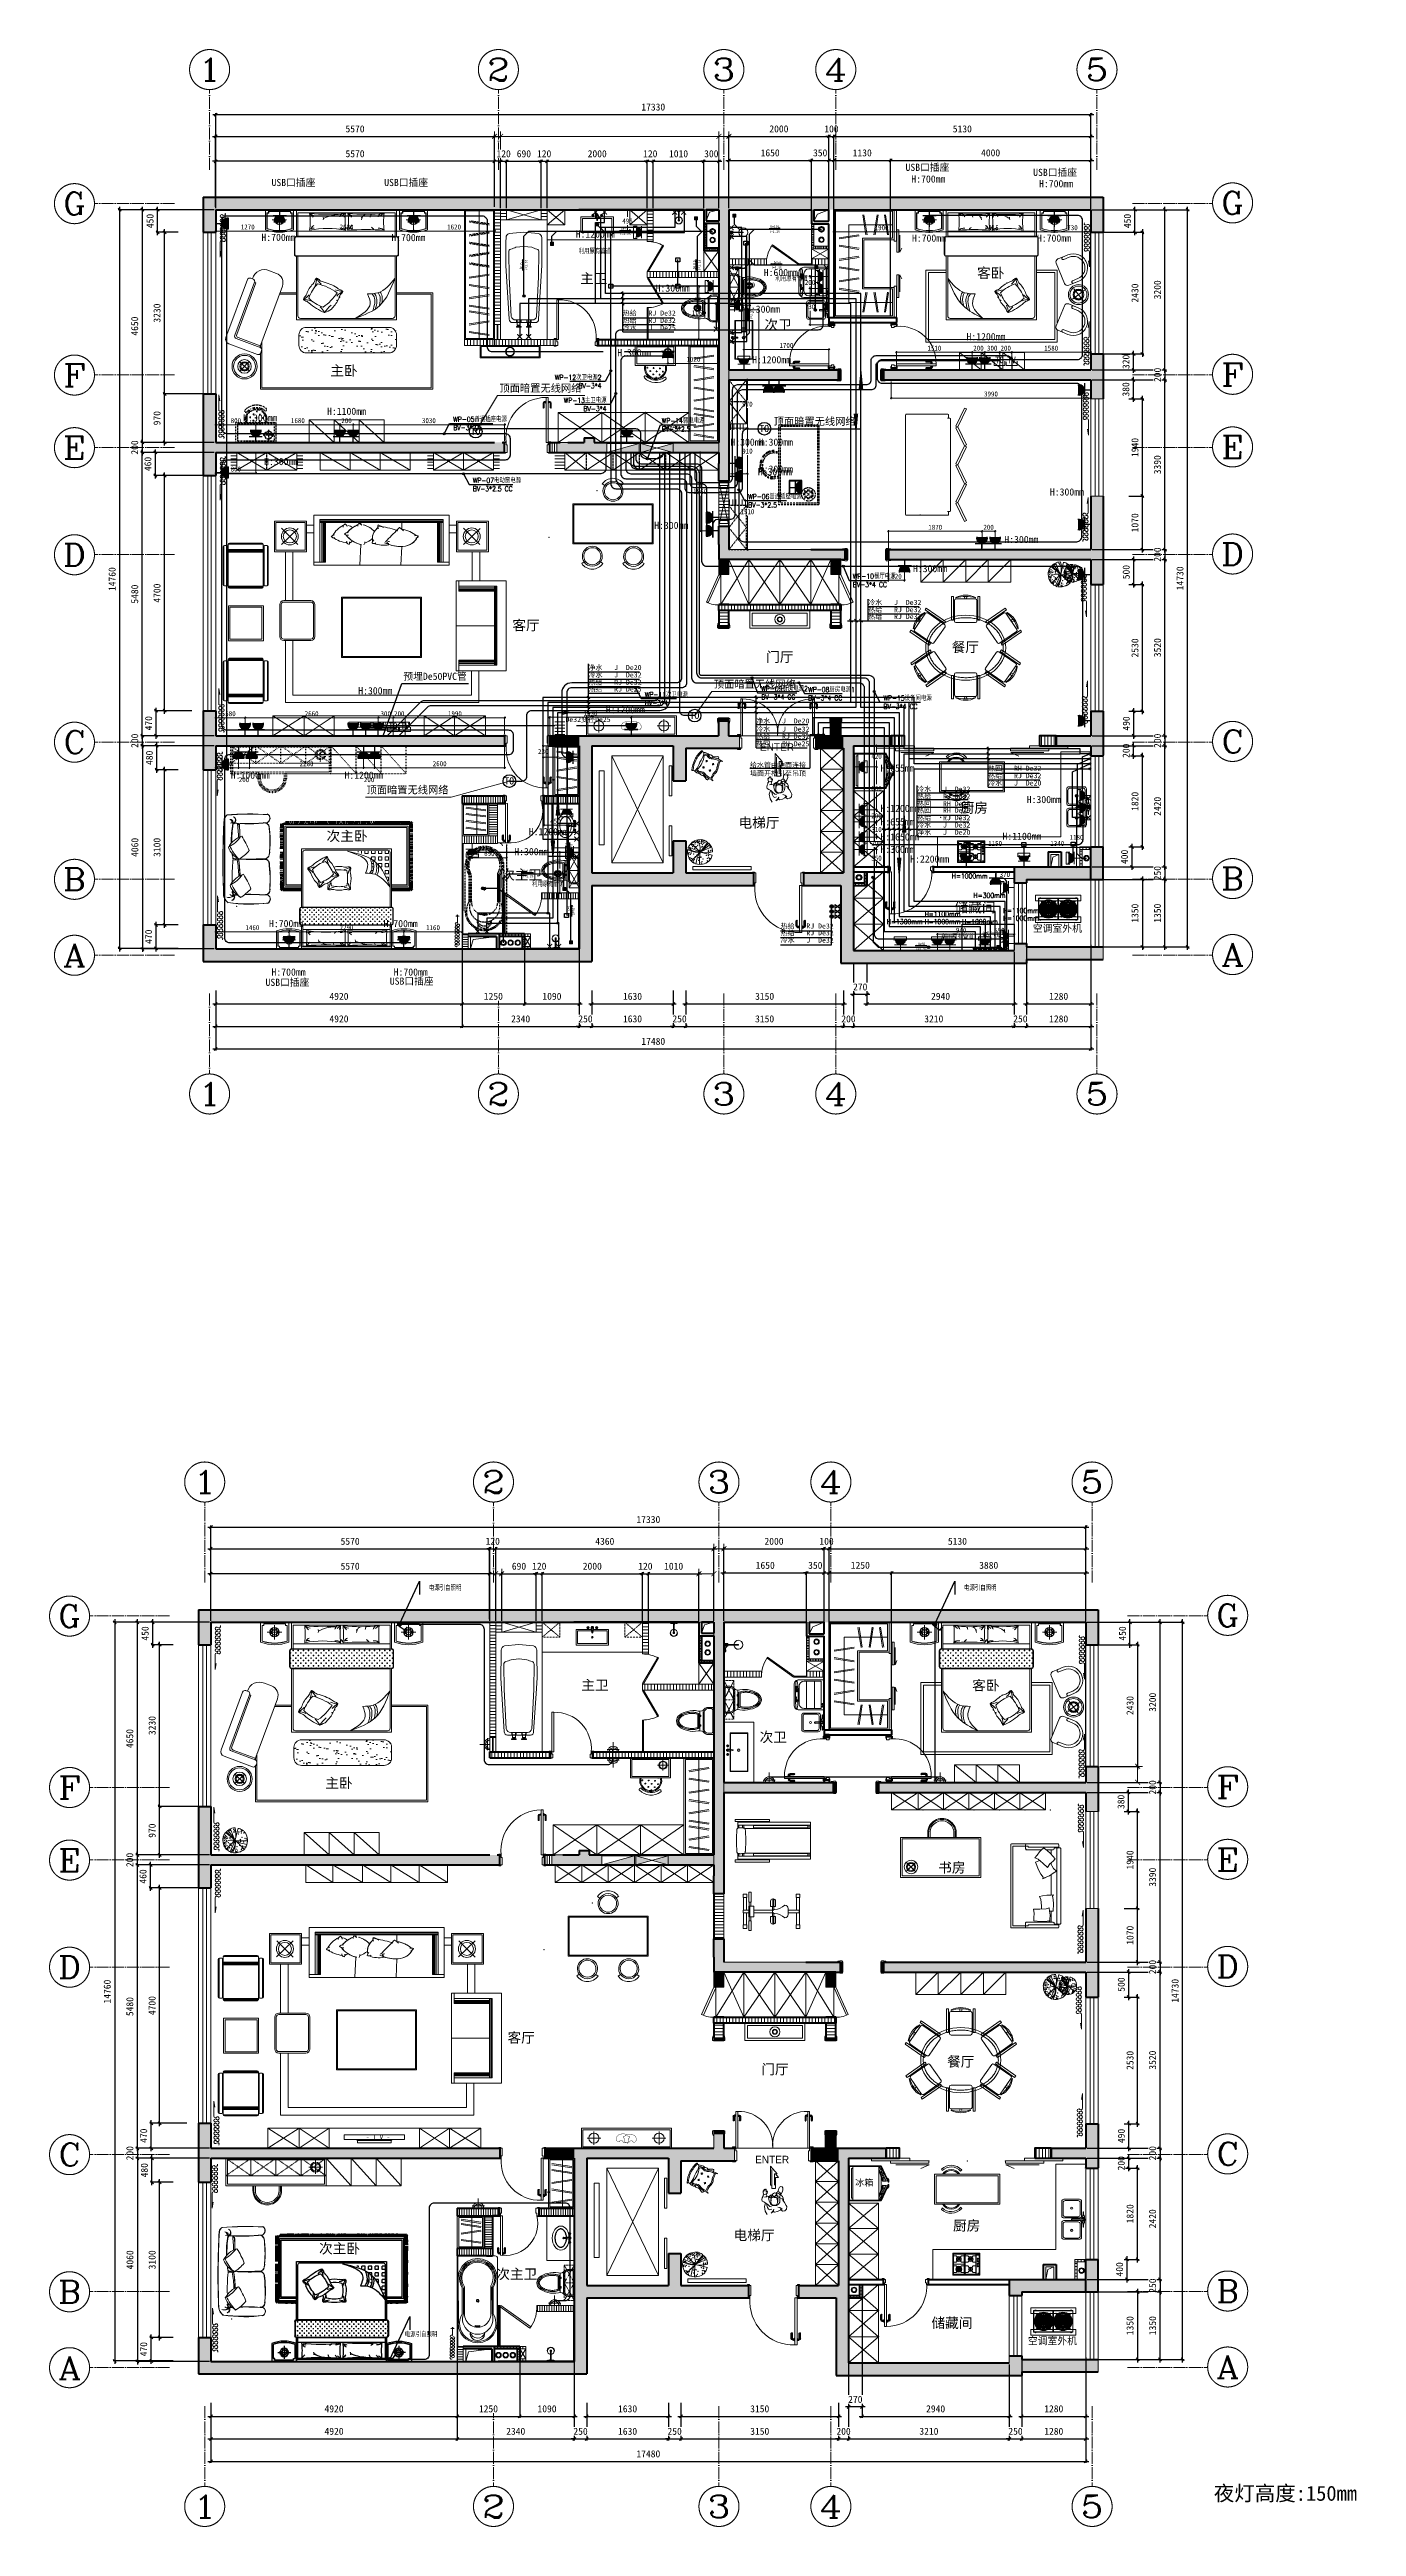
# Model space of a CAD drawing. Header units: millimetres. Extents: x -64529 to 3079702, y -28926 to 77119.
# Drawn here: x -38563 to -12450, y -28926 to 20563 of the extents above; entities that cross this region are included whole.
import ezdxf
from ezdxf.enums import TextEntityAlignment as Align

# ---------------------------------------------------------------- set-up
doc = ezdxf.new("R2010")
doc.units = ezdxf.units.MM
doc.header["$LTSCALE"] = 10
for name, pattern in [('ACAD_ISO03W100', [30, 12, -18]), ('ACAD_ISO04W100', [30.5, 24, -3, 0.5, -3]), ('CONTINOUS', [0]), ('DASH', [0.35, 0.25, -0.1])]:
    doc.linetypes.add(name, pattern=pattern)
doc.layers.get('0').update_dxf_attribs({"color": 255})
doc.layers.get('Defpoints').update_dxf_attribs({"color": 255})
for name, color, linetype, lineweight in [('1弱电插座布线图', 6, 'Continuous', 30), ('1弱电插座布置图', 6, 'Continuous', 30), ('1强弱电插座尺寸', 5, 'Continuous', 0), ('1强电插座布线图', 1, 'Continuous', 30), ('1强电插座布置图', 1, 'Continuous', 30), ('1排水布置图', 1, 'Continuous', 30), ('1浅浅', 251, 'Continuous', 20), ('1灯位开关布线图', 1, 'Continuous', 30), ('1灯具', 2, 'Continuous', 30), ('1给水布置图', 4, 'Continuous', 30), ('1给水平面布置图', 4, 'Continuous', 13), ('A__轴线', 3, 'ACAD_ISO04W100', 0), ('C插座', 1, 'Continuous', 15), ('FURNITURE', 2, 'Continuous', 5), ('m-家具内线', 8, 'Continuous', 0), ('入户小人', 251, 'Continuous', 5), ('图框', 255, 'Continuous', 0), ('填充线', 8, 'Continuous', 13), ('实创-家具', 1, 'Continuous', 5), ('家具线', 52, 'Continuous', 15), ('平面', 45, 'Continuous', 5), ('机电', 3, 'Continuous', 0), ('标注', 250, 'Continuous', 0), ('浅线', 251, 'CONTINOUS', 0)]:
    doc.layers.add(name, color=color, linetype=linetype, lineweight=lineweight)
for name, color, linetype in [('A—缺憾分析文字', 40, 'Continuous'), ('F', 5, 'Continuous'), ('FF-FURN', 51, 'Continuous'), ('LAYER6', 50, 'Continuous'), ('P—平面—移动家具', 34, 'Continuous'), ('家具内线', 8, 'Continuous'), ('家具细线', 38, 'Continuous')]:
    doc.layers.add(name, color=color, linetype=linetype)
doc.layers.add('家具', color=30, linetype='Continuous', lineweight=13, transparency=0.3)
doc.styles.add('_TCH_AXIS', font='COMPLEX', dxfattribs={"bigfont": 'GBCBIG'})
doc.styles.add('_THVAC_DIM', font='SIMPLEX', dxfattribs={"width": 0.8, "height": 3.5, "bigfont": 'HZTXT'})
doc.styles.add('COMPLEX', font='COMPLEX')
doc.styles.get("Standard").update_dxf_attribs({"font": ''})
doc.styles.add('夏建东', font='', dxfattribs={"width": 0.85})
doc.styles.add('宋', font='')
doc.styles.add('宋体', font='', dxfattribs={"height": 2.5})
doc.styles.add('黑体', font='simhei.ttf', dxfattribs={"width": 0.7})
doc.styles.get('Standard').set_extended_font_data('SimSun')
doc.styles.get('夏建东').set_extended_font_data('SimSun')
doc.styles.get('宋').set_extended_font_data('FangSong_GB2312')
doc.styles.get('宋体').set_extended_font_data('SimSun')
doc.dimstyles.new('CCD_DIM_30', dxfattribs={"dimscale": 30, "dimtxt": 4.5, "dimasz": 1, "dimexe": 1.5, "dimexo": 0.5, "dimgap": 0.6, "dimtad": 1, "dimdec": 0, "dimrnd": 5, "dimdsep": 46, "dimtxsty": '黑体', "dimblk": 'CCD_Dimension_Tick', "dimcen": 0.125, "dimclrd": 44, "dimclre": 44, "dimclrt": 50, "dimadec": 0, "dimazin": 0, "dimtfac": 1, "dimtdec": 0, "dimtix": 1, "dimtmove": 1, "dimatfit": 3, "dimldrblk": 'CCD_Leader_Dot', "dimfxl": 3, "dimfxlon": 1, "dimtvp": 1, "dimtolj": 1, "dimtzin": 0, "dimarcsym": 0})
doc.dimstyles.new('g', dxfattribs={"dimtxt": 100, "dimasz": 31, "dimexe": 21, "dimexo": 30, "dimgap": 31, "dimtad": 1, "dimtih": 1, "dimtoh": 1, "dimdec": 0, "dimrnd": 10, "dimdsep": 46, "dimtxsty": '夏建东', "dimblk": 'OBLIQUE', "dimcen": 2.5, "dimdle": 21, "dimclrd": 5, "dimclre": 5, "dimclrt": 5, "dimadec": 0, "dimazin": 0, "dimtfac": 1, "dimtdec": 0, "dimtmove": 2, "dimatfit": 3, "dimldrblk": 'DOT', "dimfxl": 300, "dimlwd": -1, "dimlwe": -1, "dimarcsym": 1})
doc.dimstyles.get("Standard").update_dxf_attribs({"dimtxt": 0.18, "dimasz": 0.18, "dimexe": 0.18, "dimexo": 0.0625, "dimgap": 0.09, "dimtad": 0, "dimtih": 1, "dimtoh": 1, "dimdec": 4, "dimzin": 0, "dimdsep": 46, "dimtxsty": 'Standard', "dimcen": 0.09, "dimadec": 0, "dimazin": 0, "dimtfac": 1, "dimtdec": 4, "dimtofl": 0, "dimtmove": 0, "dimatfit": 3, "dimfxl": 1, "dimtolj": 1, "dimtzin": 0, "dimarcsym": 0})
doc.dimstyles.new('副本 外标注', dxfattribs={"dimtxt": 140, "dimasz": 60, "dimexe": 30, "dimexo": 30, "dimgap": 80, "dimtad": 1, "dimtoh": 1, "dimdec": 0, "dimtxsty": 'Standard', "dimblk": 'OBLIQUE', "dimcen": 2.5, "dimdle": 60, "dimclrd": 250, "dimclre": 250, "dimclrt": 44, "dimadec": 0, "dimazin": 0, "dimtfac": 1, "dimtdec": 0, "dimtix": 1, "dimtmove": 0, "dimatfit": 3, "dimldrblk": 'DOTSMALL', "dimfxl": 1, "dimtfill": 1, "dimarcsym": 0})
doc.dimstyles.new('外尺寸', dxfattribs={"dimscale": 100, "dimtxt": 2.5, "dimasz": 1, "dimexe": 1, "dimexo": 1, "dimgap": 0.8, "dimtad": 1, "dimdec": 0, "dimdsep": 46, "dimtxsty": '宋体', "dimblk1": 'ARCHTICK', "dimblk2": 'ARCHTICK', "dimsah": 1, "dimcen": -0.9, "dimclrd": 256, "dimclre": 256, "dimclrt": 96, "dimaunit": 1, "dimadec": 0, "dimazin": 0, "dimtfac": 0.35, "dimtdec": 0, "dimtix": 1, "dimtmove": 2, "dimatfit": 3, "dimldrblk": 'DOT', "dimfxl": 7, "dimfxlon": 1, "dimtvp": 0.8, "dimtolj": 1, "dimtzin": 0, "dimlwd": -1, "dimlwe": -1, "dimarcsym": 0})
pattern_1 = [(90, (-278458.03, 34777.494), (-63.5, 0), [])]
pattern_2 = [(90, (431654.517, 53754.05), (-63.5, 0), [])]
pattern_3 = [(180, (-735822.55, -2757.77), (-1e-14, -63.5), [])]
pattern_4 = [(90, (-238624.166, 52907.204), (-63.5, 0), [])]
pattern_5 = [(90, (470399.9, 70353.76), (-63.5, 0), [])]
pattern_6 = [(90, (471488.38, 71883.76), (-63.5, 0), [])]
pattern_7 = [(180, (-735920.526, -30978.494), (-1e-14, -63.5), [])]

msp = doc.modelspace()

# ---------------------------------------------------------------- texts
at = {"layer": '1弱电插座布置图', "color": 45, "insert": (-34692, 13274.1, 0), "char_height": 142.88, "width": 2002.012, "attachment_point": 1}
msp.add_mtext('H:300mm', dxfattribs=at)
at = {"layer": '1强弱电插座尺寸', "color": 45, "attachment_point": 1}
for s, insert, char_height, width in [('H:700mm', (-34328.9, 16882.3, 0), 142.88, 2002.012), ('H:700mm', (-31732.8, 16877.3, 0), 142.88, 2002.012), ('{\\C45;顶面暗置无线网络}', (-24093.7, 13209), 150, 2101.718), ('H:300mm', (-24390.5, 12790.2, 0), 142.88, 2002.012), ('H:300mm', (-19485.7, 10845.3, 0), 142.88, 2002.012)]:
    msp.add_mtext(s, dxfattribs=dict(at, insert=insert, char_height=char_height, width=width))
at = {"layer": '1强弱电插座尺寸', "color": 5, "attachment_point": 1}
for s, insert, char_height, width in [('H:1200mm', (-28049.8, 16947.6, 0), 142.88, 2002.012), ('H:300mm', (-26452.5, 15867.7, 0), 142.88, 2002.012), ('H:600mm', (-24292.9, 16180.9, 0), 142.88, 2002.012), ('H:300mm', (-24646.7, 15447.4, 0), 142.88, 2002.012), ('H:300mm', (-27219.3, 14577.6, 0), 142.88, 2002.012), ('H:1200mm', (-24525.3, 14436.6, 0), 142.88, 2002.012), ('{\\C45;顶面暗置无线网络}', (-29572.9, 13873), 150, 2101.718), ('H:1100mm', (-33018, 13407, 0), 142.88, 2002.012), ('H:300mm', (-34692, 13274.1, 0), 142.88, 2002.012), ('{\\C45;顶面暗置无线网络}', (-24093.7, 13209), 150, 2101.718), ('H:300mm', (-34274.3, 12403.2, 0), 142.88, 2002.012), ('H:300mm', (-24958.8, 12790.2, 0), 142.88, 2002.012), ('H:300mm', (-24411.4, 12199, 0), 142.88, 2002.012), ('H:300mm', (-26481.1, 11128.1, 0), 142.88, 2002.012), ('H:300mm', (-19485.7, 10845.3, 0), 142.88, 2002.012), ('H:300mm', (-21311.2, 10263.5, 0), 142.88, 2002.012), ('预埋De50PVC管', (-31491.7, 8111.5, 0), 142.88, 2002.012), ('{\\C45;顶面暗置无线网络}', (-25288.6, 7958.4), 150, 2101.718), ('H:300mm', (-32394.9, 7823.1, 0), 142.88, 2002.012), ('H:1200mm', (-27447.5, 7440.5, 0), 142.88, 2002.012), ('H:1000mm', (-34941.8, 6136.1, 0), 142.88, 2002.012), ('H:1200mm', (-32669.7, 6136.1, 0), 142.88, 2002.012), ('H:655mm', (-21960.8, 6277.5, 0), 142.88, 2002.012), ('{\\C45;顶面暗置无线网络}', (-32228.4, 5845.9), 150, 2101.718), ('H:1200mm', (-21960.8, 5472.9, 0), 142.88, 2002.012), ('H:300mm', (-19038.2, 5649.7, 0), 142.88, 2002.012), ('H:1200mm', (-28987.1, 5008.6, 0), 142.88, 2002.012), ('H:655mm', (-21960.8, 5203, 0), 142.88, 2002.012), ('H:300mm', (-29276.8, 4609, 0), 142.88, 2002.012), ('H:1650mm', (-21960.8, 4902.7, 0), 142.88, 2002.012), ('H:300mm', (-21960.8, 4655.7, 0), 142.88, 2002.012), ('H:2200mm', (-21365.8, 4461, 0), 142.88, 2002.012), ('H:1100mm', (-19522.6, 4916, 0), 142.88, 2002.012)]:
    msp.add_mtext(s, dxfattribs=dict(at, insert=insert, char_height=char_height, width=width))
at = {"layer": '1强弱电插座尺寸', "linetype": 'Continuous', "lineweight": 30, "char_height": 100, "width": 598.7, "attachment_point": 1, "style": '_THVAC_DIM'}
for s, insert in [('H=1000mm', (-20535.6, 4101.4)), ('H=300mm', (-20101.6, 3712)), ('H=1300mm', (-21832.6, 3186.8)), ('H=1100mm', (-21079, 3338.3)), ('H=1000mm', (-21079, 3186.8)), ('H=1000mm', (-20331.3, 3186.8)), ('H=1100mm', (-19513.8, 3408.9)), ('H=1000mm', (-19513.8, 3257.4))]:
    msp.add_mtext(s, dxfattribs=dict(at, insert=insert))
at = {"layer": '1强电插座布线图', "linetype": 'Continuous', "lineweight": 30, "char_height": 100, "width": 1087.404, "style": '_THVAC_DIM'}
for s, insert, attachment_point in [('WP-12次卫电源2 BV-3*4', (-27534.1, 14060.8), 3), ('WP-13主卫电源 BV-3*4', (-27434.1, 13603.9), 3), ('WP-05普通插座电源 BV-3*2.5', (-30496, 13225.5), 1), ('WP-14弱电电源 BV-3*2.5', (-26331.8, 13197.7), 1), ('WP-07电动窗电源 BV-3*2.5 CC', (-30104.6, 12003.6), 1), ('WP-06普通插座电源 BV-3*2.5', (-24604, 11681.3), 1), ('WP-10餐厅电源 BV-3*4 CC', (-22512.7, 10089.1), 1), ('WP-11次卫电源 BV-3*4', (-26667.8, 7725.8), 1), ('WP-09厨房电源2 BV-3*4 CC', (-24341.9, 7843.9), 1), ('WP-08厨房电源1 BV-3*4 CC', (-23404.3, 7825.8), 1), ('WP-15设备间电源 BV-3*4 CC', (-21900.2, 7654.1), 1)]:
    msp.add_mtext(s, dxfattribs=dict(at, insert=insert, attachment_point=attachment_point))
at = {"layer": '1排水布置图', "char_height": 50, "width": 69.646, "style": '夏建东'}
for s, insert, attachment_point in [('i=1.5%', (-27165.8, 16908, 0), 1), ('De75', (-27144.8, 17010.5, 0), 1), ('i=1.2%', (-24179.5, 16950.3), 1), ('De110', (-24158.5, 17052.8), 1), ('De50', (-23955.7, 16335.1), 3), ('i=2.5%', (-23934.7, 16232.6), 3), ('i=1.2%', (-28897.9, 4073.3, 0), 3), ('De110', (-28918.9, 4175.7, 0), 3), ('i=2.5%', (-21043.8, 2616.5), 3), ('De50', (-21064.8, 2719), 3)]:
    msp.add_mtext(s, dxfattribs=dict(at, insert=insert, attachment_point=attachment_point))
at = {"layer": '1排水布置图', "linetype": 'Continuous', "lineweight": 30, "char_height": 100, "width": 1390.998, "attachment_point": 1, "style": '_THVAC_DIM'}
for insert in [(-27991, 16581.6), (-24059.2, 16034), (-28922.5, 3939.2)]:
    msp.add_mtext('利用原有管道', dxfattribs=dict(at, insert=insert))
at = {"layer": '1排水布置图', "char_height": 50, "width": 69.646, "style": '夏建东'}
for s, insert, attachment_point, rotation in [('De75', (-29167.4, 16174.1, 0), 1, 90), ('i=1.5%', (-29064.9, 16153.1, 0), 1, 90), ('De110', (-25706.7, 16174.1, 0), 1, 90), ('i=1.2%', (-25604.2, 16153.1, 0), 1, 90), ('i=2.5%', (-24565.7, 15169.8, 0), 1, 90), ('De50', (-24668.2, 15190.8, 0), 1, 90), ('i=2.5%', (-28215.8, 4710.1, 0), 1, 270), ('De50', (-28113.4, 4689.1, 0), 1, 270), ('i=2.5%', (-28168.6, 3249.4, 0), 3, 270), ('De50', (-28066.2, 3270.4, 0), 3, 270)]:
    msp.add_mtext(s, dxfattribs=dict(at, insert=insert, attachment_point=attachment_point, rotation=rotation))
at = {"layer": '1浅浅', "color": 251, "lineweight": 5, "style": '宋体'}
for s, height, p in [('主卫', 200, (-27960.2, 15887.8)), ('次卫', 200, (-24277.6, 14965.9)), ('主卧', 200, (-32953.8, 14046.9)), ('客厅', 200, (-29315.2, 8960.2)), ('门厅', 200, (-24244.4, 8328.4)), ('餐厅', 200, (-20537.5, 8523.6)), ('厨房', 200, (-20359.5, 5312.9)), ('次主卧', 200, (-33027.7, 4747.9)), ('电梯厅', 200, (-24797.4, 5014.4)), ('次主卫', 200, (-29537.9, 3976)), ('储藏间', 200, (-20479.2, 3323.5)), ('主卫', 200, (-27936.6, -12217.2)), ('客卧', 200, (-20127.7, -12221.9)), ('次卫', 200, (-24375.6, -13254.8)), ('主卧', 200, (-33051.7, -14173.8)), ('书房', 200, (-20806.2, -15862)), ('客厅', 200, (-29413.2, -19260.6)), ('门厅', 200, (-24342.4, -19892.3)), ('餐厅', 200, (-20630, -19738.5)), ('次主卧', 200, (-33177.4, -23472.8)), ('电梯厅', 200, (-24895.4, -23206.3)), ('厨房', 200, (-20511.3, -23014.3)), ('次主卫', 200, (-29635.9, -23981.1)), ('储藏间', 200, (-20941.6, -24959.7)), ('夜灯高度:150mm', 300, (-15300.6, -28412.9))]:
    msp.add_text(s, height=height, dxfattribs=at).set_placement(p)
at = {"layer": '1浅浅', "color": 251, "ltscale": 0.05, "style": '宋体'}
msp.add_text('客卧', height=200, dxfattribs=at).set_placement((-20029.7, 15998.9))
at = {"layer": '1浅浅', "color": 251, "ltscale": 0.05}
msp.add_text('- T V -', height=86.87, dxfattribs=at).set_placement((-32139.6, 7030.7))
at = {"layer": '1浅浅', "color": 251, "lineweight": 0}
msp.add_text('- T V -', height=86.87, dxfattribs=at).set_placement((-32237.6, -21190.1))
at = {"layer": '1浅浅', "color": 251, "ltscale": 0.05, "text_generation_flag": 2, "flags": 9}
for tag, s in [('YSIZE', '600'), ('XSIZE', '1600')]:
    msp.add_attdef(tag, (-32878.3, 15162), s, height=0.5, rotation=180, dxfattribs=at)
at = {"layer": '1浅浅', "color": 251, "ltscale": 0.05, "flags": 9}
for tag, s in [('XSIZE', '1600'), ('YSIZE', '600')]:
    msp.add_attdef(tag, (-19497.9, 15162), s, height=0.5, rotation=180, dxfattribs=at)
at = {"layer": '1浅浅', "color": 251, "linetype": 'ByBlock', "ltscale": 3, "text_generation_flag": 2, "flags": 9}
for tag, s in [('YSIZE', '600'), ('XSIZE', '1600')]:
    msp.add_attdef(tag, (-32976.3, -13058.7), s, height=0.5, rotation=180, dxfattribs=at)
at = {"layer": '1浅浅', "color": 251, "linetype": 'ByBlock', "ltscale": 3, "flags": 9}
for tag, s in [('XSIZE', '1600'), ('YSIZE', '600')]:
    msp.add_attdef(tag, (-19595.9, -13058.7), s, height=0.5, rotation=180, dxfattribs=at)
at = {"layer": '1灯位开关布线图', "linetype": 'Continuous', "lineweight": 30, "char_height": 100, "width": 1130.3, "attachment_point": 1, "style": '_THVAC_DIM'}
for insert in [(-30982.8, -10125.4), (-20290.8, -10125.4), (-31464.3, -25041.4)]:
    msp.add_mtext('电源引自照明', dxfattribs=dict(at, insert=insert))
at = {"layer": '1给水平面布置图', "color": 4, "lineweight": 30, "char_height": 100}
for s, insert, attachment_point in [('{\\C1;热给   RJ De32}', (-27111.3, 15348.4), 1), ('{\\C256;冷水 }  J  De25', (-27111.3, 15053.9), 1), ('{\\C1;热给   RJ De32}', (-27111.3, 15199.7), 1), ('{\\C256;冷水 }  J  De32', (-22204.8, 9567), 1), ('{\\C1;热给   RJ De32}', (-22204.8, 9421.1), 1), ('{\\C1;热给   RJ De32}', (-22204.8, 9284.7), 1), ('{\\C256;冷水 }  J  De32', (-27795.6, 8118.4), 1), ('{\\C1;热给   RJ De32}', (-27795.6, 7972.5), 1), ('{\\C256;净水 }  J  De20', (-27795.6, 8266), 1), ('{\\C1;热给   RJ De25}', (-27795.6, 7836.1), 1), (' De32变径De25', (-28334.5, 7227.2), 1), ('{\\C256;冷水 }  J  De32', (-24442.8, 6924.6), 7), ('{\\C256;净水 }  J  De20', (-24442.8, 7087), 7), ('{\\C1;热给   RJ De32}', (-24442.8, 6778.8), 7), ('{\\C1;热回   RH De25}', (-24442.8, 6630.2), 7), ('{\\C256;冷水 }  J  De20', (-19807.8, 5958.2), 1), ('{\\C1;热回   RH De32}', (-19807.8, 6252.7), 1), ('{\\C1;热给   RJ De32}', (-19807.8, 6104), 1), ('{\\C256;冷水 }  J  De32', (-21226.5, 5726, 0), 7), ('{\\C1;热给   RJ De32}', (-21226.5, 5580.1, 0), 7), ('{\\C1;热回   RH De25}', (-21226.5, 5431.5, 0), 7), ('{\\C256;冷水 }  J  De32', (-21226.5, 5118.8, 0), 1), ('{\\C1;热回   RH De25}', (-21226.5, 5413.3, 0), 1), ('{\\C1;热给   RJ De32}', (-21226.5, 5264.6, 0), 1), ('{\\C256;净水 }  J  De20', (-21226.5, 4973.5, 0), 1), ('{\\C1;热给   RJ De32}', (-23956.5, 3101.2, 0), 1), ('{\\C1;热给   RJ De32}', (-23956.5, 2964.7, 0), 1), ('{\\C256;冷水 }  J  De32', (-23956.5, 2818.9, 0), 1), ('{\\C1;燃气炉}', (-19930.2, 2930.7, 0), 1)]:
    msp.add_mtext(s, dxfattribs=dict(at, insert=insert, attachment_point=attachment_point))
at = {"layer": '1给水平面布置图', "color": 4, "lineweight": 30, "insert": (-24568, 6039.6), "char_height": 100, "width": 1166.799, "attachment_point": 7}
msp.add_mtext('{\\C1;给水管由地面连接墙面开槽引至吊顶}', dxfattribs=at)
at = {"layer": 'A—缺憾分析文字', "color": 250, "linetype": 'ACAD_ISO03W100', "ltscale": 0.05, "insert": (-24390.5, 12252.1, 0), "char_height": 142.88, "width": 2002.012, "attachment_point": 1}
msp.add_mtext('H:300mm', dxfattribs=at)

# ---------------------------------------------------------------- blocks, each defined once
blk = doc.blocks.new('20180504.162427')
h = blk.add_hatch(color=7)
h.dxf.hatch_style = 1
edge = h.paths.add_edge_path()
edge.add_arc((39, 39), 38.5, 0, 360)
at = {"color": 7}
for p, q in [((76, 31), (160, 147)), ((160, 147), (101, 187))]:
    blk.add_line(p, q, dxfattribs=at)
blk.add_circle((39, 39), 38.5, dxfattribs=at)
blk = doc.blocks.new('热水')
at = {"layer": '图框', "color": 1, "lineweight": 0, "const_width": 40, "elevation": 5662}
for points in [[(228689, 195327), (228490, 195526)], [(228689, 195526), (228490, 195327)]]:
    blk.add_lwpolyline(points, dxfattribs=at)
blk = doc.blocks.new('冷水')
at = {"layer": '图框', "color": 4, "lineweight": 0, "const_width": 40, "elevation": 5662}
for points in [[(228131, 195325), (228330, 195524)], [(228330, 195325), (228131, 195524)]]:
    blk.add_lwpolyline(points, dxfattribs=at)
blk = doc.blocks.new('A$C27FE3D30')
at = {"layer": '机电'}
for p, q in [((-94262, 38463), (-94358, 38463)), ((-94262, 38463), (-94358, 38463)), ((-94166, 38463), (-94358, 38463)), ((-94262, 38463), (-94351, 38501)), ((-94262, 38463), (-94351, 38426)), ((-94262, 38463), (-94330, 38531)), ((-94262, 38463), (-94330, 38396)), ((-94262, 38463), (-94300, 38552)), ((-94262, 38463), (-94300, 38375)), ((-94262, 38367), (-94262, 38559)), ((-94262, 38463), (-94226, 38552)), ((-94262, 38463), (-94195, 38531)), ((-94262, 38463), (-94173, 38499)), ((-94262, 38463), (-94195, 38396)), ((-94262, 38463), (-94226, 38375)), ((-94262, 38463), (-94173, 38428)), ((-94262, 38463), (-94262, 38463))]:
    blk.add_line(p, q, dxfattribs=at)
blk.add_lwpolyline([(-94362, 38363), (-94162, 38363), (-94162, 38563), (-94362, 38563)], close=True, dxfattribs=at)
for radius in [100, 96]:
    blk.add_circle((-94262, 38463), radius, dxfattribs=at)
blk = doc.blocks.new('fewfwfew')
at = {"layer": '家具内线'}
for p, q in [((708216, 17817), (708216, 17731)), ((708235, 17817), (708235, 17731)), ((708264, 17846), (708245, 17846)), ((708264, 17827), (708245, 17827)), ((708264, 17856), (708264, 17817)), ((708274, 17856), (708264, 17856)), ((708274, 17817), (708264, 17817)), ((708312, 17856), (708322, 17856)), ((708312, 17817), (708322, 17817)), ((708322, 17856), (708322, 17817)), ((708322, 17846), (708341, 17846)), ((708322, 17827), (708341, 17827)), ((708351, 17817), (708351, 17731)), ((708370, 17817), (708370, 17731))]:
    blk.add_line(p, q, dxfattribs=at)
for centre, radius, start, end in [((708245, 17817), 28.9, 90, 180), ((708226, 17731), 9.63, 180, 0), ((708245, 17817), 9.63, 90, 180), ((708341, 17817), 28.9, 0, 90), ((708341, 17817), 9.63, 0, 90), ((708361, 17731), 9.63, 180, 0)]:
    blk.add_arc(centre, radius, start, end, dxfattribs=at)
blk = doc.blocks.new('_Oblique')
at = {"color": 0, "linetype": 'ByBlock', "lineweight": -2}
blk.add_line((-0.5, -0.5), (0.5, 0.5), dxfattribs=at)
blk = doc.blocks.new('*D574')
at = {"layer": '1浅浅', "color": 250, "lineweight": -2, "transparency": 16777216}
for p, q in [((-25050, 18348), (-23280, 18348)), ((-24990, 18078), (-24990, 18378)), ((-23340, 17332), (-23340, 18378))]:
    blk.add_line(p, q, dxfattribs=at)
at = {"layer": 'Defpoints', "color": 0, "lineweight": 30, "transparency": 16777216}
for p in [(-23340, 18348), (-24990, 18048), (-23340, 17302)]:
    blk.add_point(p, dxfattribs=at)
at = {"layer": '1浅浅', "color": 250, "lineweight": -2, "transparency": 16777216, "xscale": 60, "yscale": 60, "zscale": 60, "rotation": 180}
blk.add_blockref('_Oblique', (-24990, 18348), dxfattribs=at)
at = {"layer": '1浅浅', "color": 250, "lineweight": -2, "transparency": 16777216, "xscale": 60, "yscale": 60, "zscale": 60}
blk.add_blockref('_Oblique', (-23340, 18348), dxfattribs=at)
at = {"layer": '1浅浅', "color": 44, "transparency": 16777216, "insert": (-24165, 18498), "char_height": 140, "attachment_point": 5, "bg_fill": 3, "box_fill_scale": 1.1, "bg_fill_color": 256, "bg_fill_true_color": 13158600, "bg_fill_transparency": 3955916}
blk.add_mtext('1650', dxfattribs=at)
blk = doc.blocks.new('_DotSmall')
at = {"color": 0, "linetype": 'ByBlock', "const_width": 0.5}
blk.add_lwpolyline([(-0.0625, 0, 1), (0.0625, 0, 1)], format="xyb", close=True, dxfattribs=at)
blk = doc.blocks.new('*D575')
at = {"layer": '1浅浅', "color": 250, "lineweight": -2, "transparency": 16777216}
for p, q in [((-16996, 4632), (-16905, 4632)), ((-16935, 4172), (-16935, 4692)), ((-16996, 4232), (-16905, 4232))]:
    blk.add_line(p, q, dxfattribs=at)
at = {"layer": '1浅浅', "color": 250, "lineweight": -2, "transparency": 16777216, "xscale": 60, "yscale": 60, "zscale": 60}
for p, rotation in [((-16935, 4632), 90), ((-16935, 4232), 270)]:
    blk.add_blockref('_Oblique', p, dxfattribs=dict(at, rotation=rotation))
at = {"layer": '1浅浅', "color": 44, "transparency": 16777216, "insert": (-17085, 4432), "char_height": 140, "attachment_point": 5, "rotation": 90, "bg_fill": 3, "box_fill_scale": 1.1, "bg_fill_color": 256, "bg_fill_true_color": 13158600, "bg_fill_transparency": 16437992}
blk.add_mtext('400', dxfattribs=at)
at = {"layer": 'Defpoints', "color": 0, "lineweight": 30, "transparency": 16777216}
for p in [(-17026, 4632), (-16935, 4632), (-17026, 4232)]:
    blk.add_point(p, dxfattribs=at)
blk = doc.blocks.new('*D576')
at = {"layer": '1浅浅', "color": 250, "lineweight": -2, "transparency": 16777216}
for p, q in [((-16996, 6452), (-16696, 6452)), ((-16726, 4572), (-16726, 6512)), ((-16996, 4632), (-16696, 4632))]:
    blk.add_line(p, q, dxfattribs=at)
at = {"layer": 'Defpoints', "color": 0, "lineweight": 30, "transparency": 16777216}
for p in [(-17026, 6452), (-16726, 6452), (-17026, 4632)]:
    blk.add_point(p, dxfattribs=at)
at = {"layer": '1浅浅', "color": 250, "lineweight": -2, "transparency": 16777216, "xscale": 60, "yscale": 60, "zscale": 60}
for p, rotation in [((-16726, 6452), 90), ((-16726, 4632), 270)]:
    blk.add_blockref('_Oblique', p, dxfattribs=dict(at, rotation=rotation))
at = {"layer": '1浅浅', "color": 44, "transparency": 16777216, "insert": (-16876, 5542), "char_height": 140, "attachment_point": 5, "rotation": 90, "bg_fill": 3, "box_fill_scale": 1.1, "bg_fill_color": 256, "bg_fill_true_color": 13158600, "bg_fill_transparency": 16437992}
blk.add_mtext('1820', dxfattribs=at)
blk = doc.blocks.new('*D577')
at = {"layer": '1浅浅', "color": 250, "lineweight": -2, "transparency": 16777216}
for p, q in [((-16996, 6652), (-16872, 6652)), ((-16996, 6452), (-16872, 6452)), ((-16902, 6392), (-16902, 6712))]:
    blk.add_line(p, q, dxfattribs=at)
at = {"layer": '1浅浅', "color": 250, "lineweight": -2, "transparency": 16777216, "xscale": 60, "yscale": 60, "zscale": 60}
for p, rotation in [((-16902, 6652), 90), ((-16902, 6452), 270)]:
    blk.add_blockref('_Oblique', p, dxfattribs=dict(at, rotation=rotation))
at = {"layer": '1浅浅', "color": 44, "transparency": 16777216, "insert": (-17052, 6552), "char_height": 140, "attachment_point": 5, "rotation": 90, "bg_fill": 3, "box_fill_scale": 1.1, "bg_fill_color": 256, "bg_fill_true_color": 13158600, "bg_fill_transparency": 14227424}
blk.add_mtext('200', dxfattribs=at)
at = {"layer": 'Defpoints', "color": 0, "lineweight": 30, "transparency": 16777216}
for p in [(-17026, 6652), (-17026, 6452), (-16902, 6652)]:
    blk.add_point(p, dxfattribs=at)
blk = doc.blocks.new('*D578')
at = {"layer": '1浅浅', "color": 250, "lineweight": -2, "transparency": 16777216}
for p, q in [((-16996, 7342), (-16869, 7342)), ((-16899, 6792), (-16899, 7402)), ((-16996, 6852), (-16869, 6852))]:
    blk.add_line(p, q, dxfattribs=at)
at = {"layer": '1浅浅', "color": 250, "lineweight": -2, "transparency": 16777216, "xscale": 60, "yscale": 60, "zscale": 60}
for p, rotation in [((-16899, 7342), 90), ((-16899, 6852), 270)]:
    blk.add_blockref('_Oblique', p, dxfattribs=dict(at, rotation=rotation))
at = {"layer": '1浅浅', "color": 44, "transparency": 16777216, "insert": (-17049, 7097), "char_height": 140, "attachment_point": 5, "rotation": 90, "bg_fill": 3, "box_fill_scale": 1.1, "bg_fill_color": 256, "bg_fill_true_color": 13158600, "bg_fill_transparency": 2905149}
blk.add_mtext('490', dxfattribs=at)
at = {"layer": 'Defpoints', "color": 0, "lineweight": 30, "transparency": 16777216}
for p in [(-17026, 7342), (-16899, 7342), (-17026, 6852)]:
    blk.add_point(p, dxfattribs=at)
blk = doc.blocks.new('*D579')
at = {"layer": '1浅浅', "color": 250, "lineweight": -2, "transparency": 16777216}
for p, q in [((-16726, 7282), (-16726, 9932)), ((-16996, 9872), (-16696, 9872)), ((-16996, 7342), (-16696, 7342))]:
    blk.add_line(p, q, dxfattribs=at)
at = {"layer": 'Defpoints', "color": 0, "lineweight": 30, "transparency": 16777216}
for p in [(-17026, 9872), (-16726, 9872), (-17026, 7342)]:
    blk.add_point(p, dxfattribs=at)
at = {"layer": '1浅浅', "color": 250, "lineweight": -2, "transparency": 16777216, "xscale": 60, "yscale": 60, "zscale": 60}
for p, rotation in [((-16726, 9872), 90), ((-16726, 7342), 270)]:
    blk.add_blockref('_Oblique', p, dxfattribs=dict(at, rotation=rotation))
at = {"layer": '1浅浅', "color": 44, "transparency": 16777216, "insert": (-16876, 8607), "char_height": 140, "attachment_point": 5, "rotation": 90, "bg_fill": 3, "box_fill_scale": 1.1, "bg_fill_color": 256, "bg_fill_true_color": 13158600, "bg_fill_transparency": 10874476}
blk.add_mtext('2530', dxfattribs=at)
blk = doc.blocks.new('*D580')
at = {"layer": '1浅浅', "color": 250, "lineweight": -2, "transparency": 16777216}
for p, q in [((-16901, 9812), (-16901, 10432)), ((-16996, 10372), (-16871, 10372)), ((-16996, 9872), (-16871, 9872))]:
    blk.add_line(p, q, dxfattribs=at)
at = {"layer": '1浅浅', "color": 250, "lineweight": -2, "transparency": 16777216, "xscale": 60, "yscale": 60, "zscale": 60}
for p, rotation in [((-16901, 10372), 90), ((-16901, 9872), 270)]:
    blk.add_blockref('_Oblique', p, dxfattribs=dict(at, rotation=rotation))
at = {"layer": '1浅浅', "color": 44, "transparency": 16777216, "insert": (-17051, 10122), "char_height": 140, "attachment_point": 5, "rotation": 90, "bg_fill": 3, "box_fill_scale": 1.1, "bg_fill_color": 256, "bg_fill_true_color": 13158600, "bg_fill_transparency": 16433864}
blk.add_mtext('500', dxfattribs=at)
at = {"layer": 'Defpoints', "color": 0, "lineweight": 30, "transparency": 16777216}
for p in [(-17026, 10372), (-16901, 10372), (-17026, 9872)]:
    blk.add_point(p, dxfattribs=at)
blk = doc.blocks.new('*D581')
at = {"layer": '1浅浅', "color": 250, "lineweight": -2, "transparency": 16777216}
for p, q in [((-16996, 11642), (-16696, 11642)), ((-16726, 10512), (-16726, 11702)), ((-16996, 10572), (-16696, 10572))]:
    blk.add_line(p, q, dxfattribs=at)
at = {"layer": 'Defpoints', "color": 0, "lineweight": 30, "transparency": 16777216}
for p in [(-17026, 11642), (-16726, 11642), (-17026, 10572)]:
    blk.add_point(p, dxfattribs=at)
at = {"layer": '1浅浅', "color": 250, "lineweight": -2, "transparency": 16777216, "xscale": 60, "yscale": 60, "zscale": 60}
for p, rotation in [((-16726, 11642), 90), ((-16726, 10572), 270)]:
    blk.add_blockref('_Oblique', p, dxfattribs=dict(at, rotation=rotation))
at = {"layer": '1浅浅', "color": 44, "transparency": 16777216, "insert": (-16876, 11107), "char_height": 140, "attachment_point": 5, "rotation": 90, "bg_fill": 3, "box_fill_scale": 1.1, "bg_fill_color": 256, "bg_fill_true_color": 13158600, "bg_fill_transparency": 16437476}
blk.add_mtext('1070', dxfattribs=at)
blk = doc.blocks.new('*D582')
at = {"layer": '1浅浅', "color": 250, "lineweight": -2, "transparency": 16777216}
for p, q in [((-16996, 13582), (-16696, 13582)), ((-16726, 11582), (-16726, 13642)), ((-16996, 11642), (-16696, 11642))]:
    blk.add_line(p, q, dxfattribs=at)
at = {"layer": 'Defpoints', "color": 0, "lineweight": 30, "transparency": 16777216}
for p in [(-17026, 13582), (-16726, 13582), (-17026, 11642)]:
    blk.add_point(p, dxfattribs=at)
at = {"layer": '1浅浅', "color": 250, "lineweight": -2, "transparency": 16777216, "xscale": 60, "yscale": 60, "zscale": 60}
for p, rotation in [((-16726, 13582), 90), ((-16726, 11642), 270)]:
    blk.add_blockref('_Oblique', p, dxfattribs=dict(at, rotation=rotation))
at = {"layer": '1浅浅', "color": 44, "transparency": 16777216, "insert": (-16876, 12612), "char_height": 140, "attachment_point": 5, "rotation": 90, "bg_fill": 3, "box_fill_scale": 1.1, "bg_fill_color": 256, "bg_fill_true_color": 13158600, "bg_fill_transparency": 16437476}
blk.add_mtext('1940', dxfattribs=at)
blk = doc.blocks.new('*D583')
at = {"layer": '1浅浅', "color": 250, "lineweight": -2, "transparency": 16777216}
for p, q in [((-16996, 13962), (-16877, 13962)), ((-16907, 13522), (-16907, 14022)), ((-16996, 13582), (-16877, 13582))]:
    blk.add_line(p, q, dxfattribs=at)
at = {"layer": '1浅浅', "color": 250, "lineweight": -2, "transparency": 16777216, "xscale": 60, "yscale": 60, "zscale": 60}
for p, rotation in [((-16907, 13962), 90), ((-16907, 13582), 270)]:
    blk.add_blockref('_Oblique', p, dxfattribs=dict(at, rotation=rotation))
at = {"layer": '1浅浅', "color": 44, "transparency": 16777216, "insert": (-17057, 13772), "char_height": 140, "attachment_point": 5, "rotation": 90, "bg_fill": 3, "box_fill_scale": 1.1, "bg_fill_color": 256, "bg_fill_true_color": 13158600, "bg_fill_transparency": 16437476}
blk.add_mtext('380', dxfattribs=at)
at = {"layer": 'Defpoints', "color": 0, "lineweight": 30, "transparency": 16777216}
for p in [(-17026, 13962), (-16907, 13962), (-17026, 13582)]:
    blk.add_point(p, dxfattribs=at)
blk = doc.blocks.new('*D584')
at = {"layer": '1浅浅', "color": 250, "lineweight": -2, "transparency": 16777216}
for p, q in [((-17730, 14482), (-16875, 14482)), ((-16905, 14102), (-16905, 14542)), ((-17730, 14162), (-16875, 14162))]:
    blk.add_line(p, q, dxfattribs=at)
at = {"layer": 'Defpoints', "color": 0, "lineweight": 30, "transparency": 16777216}
for p in [(-17760, 14482), (-17760, 14162)]:
    blk.add_point(p, dxfattribs=at)
at = {"layer": '1浅浅', "color": 250, "lineweight": -2, "transparency": 16777216, "xscale": 60, "yscale": 60, "zscale": 60}
for p, rotation in [((-16905, 14482), 90), ((-16905, 14162), 270)]:
    blk.add_blockref('_Oblique', p, dxfattribs=dict(at, rotation=rotation))
at = {"layer": '1浅浅', "color": 44, "transparency": 16777216, "insert": (-17055, 14322), "char_height": 140, "attachment_point": 5, "rotation": 90, "bg_fill": 3, "box_fill_scale": 1.1, "bg_fill_color": 256, "bg_fill_true_color": 13158600, "bg_fill_transparency": 3955916}
blk.add_mtext('320', dxfattribs=at)
at = {"layer": 'Defpoints', "color": 0, "lineweight": 30, "transparency": 16777216}
blk.add_point((-16905, 14482), dxfattribs=at)
blk = doc.blocks.new('*D585')
at = {"layer": '1浅浅', "color": 250, "lineweight": -2, "transparency": 16777216}
for p, q in [((-17730, 17362), (-16847, 17362)), ((-16877, 16852), (-16877, 17422)), ((-17730, 16912), (-16847, 16912))]:
    blk.add_line(p, q, dxfattribs=at)
at = {"layer": 'Defpoints', "color": 0, "lineweight": 30, "transparency": 16777216}
for p in [(-17760, 17362), (-17760, 16912)]:
    blk.add_point(p, dxfattribs=at)
at = {"layer": '1浅浅', "color": 250, "lineweight": -2, "transparency": 16777216, "xscale": 60, "yscale": 60, "zscale": 60}
for p, rotation in [((-16877, 17362), 90), ((-16877, 16912), 270)]:
    blk.add_blockref('_Oblique', p, dxfattribs=dict(at, rotation=rotation))
at = {"layer": '1浅浅', "color": 44, "transparency": 16777216, "insert": (-17027, 17137), "char_height": 140, "attachment_point": 5, "rotation": 90, "bg_fill": 3, "box_fill_scale": 1.1, "bg_fill_color": 256, "bg_fill_true_color": 13158600, "bg_fill_transparency": 3955916}
blk.add_mtext('450', dxfattribs=at)
at = {"layer": 'Defpoints', "color": 0, "lineweight": 30, "transparency": 16777216}
blk.add_point((-16877, 17362), dxfattribs=at)
blk = doc.blocks.new('*D586')
at = {"layer": '1浅浅', "color": 250, "lineweight": -2, "transparency": 16777216}
for p, q in [((-17730, 3982), (-16246, 3982)), ((-16276, 2572), (-16276, 4042)), ((-17730, 2632), (-16246, 2632))]:
    blk.add_line(p, q, dxfattribs=at)
at = {"layer": 'Defpoints', "color": 0, "lineweight": 30, "transparency": 16777216}
for p in [(-17760, 3982), (-16276, 3982), (-17760, 2632)]:
    blk.add_point(p, dxfattribs=at)
at = {"layer": '1浅浅', "color": 250, "lineweight": -2, "transparency": 16777216, "xscale": 60, "yscale": 60, "zscale": 60}
for p, rotation in [((-16276, 3982), 90), ((-16276, 2632), 270)]:
    blk.add_blockref('_Oblique', p, dxfattribs=dict(at, rotation=rotation))
at = {"layer": '1浅浅', "color": 44, "transparency": 16777216, "insert": (-16426, 3307), "char_height": 140, "attachment_point": 5, "rotation": 90, "bg_fill": 3, "box_fill_scale": 1.1, "bg_fill_color": 256, "bg_fill_true_color": 13158600, "bg_fill_transparency": 2904687}
blk.add_mtext('1350', dxfattribs=at)
blk = doc.blocks.new('*D587')
at = {"layer": '1浅浅', "color": 250, "lineweight": -2, "transparency": 16777216}
for p, q in [((-16996, 6652), (-16246, 6652)), ((-16276, 4172), (-16276, 6712)), ((-16996, 4232), (-16246, 4232))]:
    blk.add_line(p, q, dxfattribs=at)
at = {"layer": 'Defpoints', "color": 0, "lineweight": 30, "transparency": 16777216}
for p in [(-17026, 6652), (-16276, 6652), (-17026, 4232)]:
    blk.add_point(p, dxfattribs=at)
at = {"layer": '1浅浅', "color": 250, "lineweight": -2, "transparency": 16777216, "xscale": 60, "yscale": 60, "zscale": 60}
for p, rotation in [((-16276, 6652), 90), ((-16276, 4232), 270)]:
    blk.add_blockref('_Oblique', p, dxfattribs=dict(at, rotation=rotation))
at = {"layer": '1浅浅', "color": 44, "transparency": 16777216, "insert": (-16426, 5442), "char_height": 140, "attachment_point": 5, "rotation": 90, "bg_fill": 3, "box_fill_scale": 1.1, "bg_fill_color": 256, "bg_fill_true_color": 13158600, "bg_fill_transparency": 16438240}
blk.add_mtext('2420', dxfattribs=at)
blk = doc.blocks.new('*D588')
at = {"layer": '1浅浅', "color": 250, "lineweight": -2, "transparency": 16777216}
for p, q in [((-16276, 6792), (-16276, 10432)), ((-16996, 10372), (-16246, 10372)), ((-16996, 6852), (-16246, 6852))]:
    blk.add_line(p, q, dxfattribs=at)
at = {"layer": 'Defpoints', "color": 0, "lineweight": 30, "transparency": 16777216}
for p in [(-17026, 10372), (-16276, 10372), (-17026, 6852)]:
    blk.add_point(p, dxfattribs=at)
at = {"layer": '1浅浅', "color": 250, "lineweight": -2, "transparency": 16777216, "xscale": 60, "yscale": 60, "zscale": 60}
for p, rotation in [((-16276, 10372), 90), ((-16276, 6852), 270)]:
    blk.add_blockref('_Oblique', p, dxfattribs=dict(at, rotation=rotation))
at = {"layer": '1浅浅', "color": 44, "transparency": 16777216, "insert": (-16426, 8612), "char_height": 140, "attachment_point": 5, "rotation": 90, "bg_fill": 3, "box_fill_scale": 1.1, "bg_fill_color": 256, "bg_fill_true_color": 13158600, "bg_fill_transparency": 10573020}
blk.add_mtext('3520', dxfattribs=at)
blk = doc.blocks.new('*D589')
at = {"layer": '1浅浅', "color": 250, "lineweight": -2, "transparency": 16777216}
for p, q in [((-16996, 13962), (-16246, 13962)), ((-16276, 10512), (-16276, 14022)), ((-16996, 10572), (-16246, 10572))]:
    blk.add_line(p, q, dxfattribs=at)
at = {"layer": 'Defpoints', "color": 0, "lineweight": 30, "transparency": 16777216}
for p in [(-17026, 13962), (-16276, 13962), (-17026, 10572)]:
    blk.add_point(p, dxfattribs=at)
at = {"layer": '1浅浅', "color": 250, "lineweight": -2, "transparency": 16777216, "xscale": 60, "yscale": 60, "zscale": 60}
for p, rotation in [((-16276, 13962), 90), ((-16276, 10572), 270)]:
    blk.add_blockref('_Oblique', p, dxfattribs=dict(at, rotation=rotation))
at = {"layer": '1浅浅', "color": 44, "transparency": 16777216, "insert": (-16426, 12267), "char_height": 140, "attachment_point": 5, "rotation": 90, "bg_fill": 3, "box_fill_scale": 1.1, "bg_fill_color": 256, "bg_fill_true_color": 13158600, "bg_fill_transparency": 16437476}
blk.add_mtext('3390', dxfattribs=at)
blk = doc.blocks.new('*D590')
at = {"layer": '1浅浅', "color": 250, "lineweight": -2, "transparency": 16777216}
for p, q in [((-16996, 17362), (-16246, 17362)), ((-16276, 14102), (-16276, 17422)), ((-16996, 14162), (-16246, 14162))]:
    blk.add_line(p, q, dxfattribs=at)
at = {"layer": 'Defpoints', "color": 0, "lineweight": 30, "transparency": 16777216}
for p in [(-17026, 17362), (-16276, 17362), (-17026, 14162)]:
    blk.add_point(p, dxfattribs=at)
at = {"layer": '1浅浅', "color": 250, "lineweight": -2, "transparency": 16777216, "xscale": 60, "yscale": 60, "zscale": 60}
for p, rotation in [((-16276, 17362), 90), ((-16276, 14162), 270)]:
    blk.add_blockref('_Oblique', p, dxfattribs=dict(at, rotation=rotation))
at = {"layer": '1浅浅', "color": 44, "transparency": 16777216, "insert": (-16426, 15762), "char_height": 140, "attachment_point": 5, "rotation": 90, "bg_fill": 3, "box_fill_scale": 1.1, "bg_fill_color": 256, "bg_fill_true_color": 13158600, "bg_fill_transparency": 15775508}
blk.add_mtext('3200', dxfattribs=at)
blk = doc.blocks.new('*D591')
at = {"layer": '1浅浅', "color": 250, "lineweight": -2, "transparency": 16777216}
for p, q in [((-16996, 17362), (-15796, 17362)), ((-15826, 2572), (-15826, 17422)), ((-17730, 2632), (-15796, 2632))]:
    blk.add_line(p, q, dxfattribs=at)
at = {"layer": 'Defpoints', "color": 0, "lineweight": 30, "transparency": 16777216}
for p in [(-17026, 17362), (-15826, 17362), (-17760, 2632)]:
    blk.add_point(p, dxfattribs=at)
at = {"layer": '1浅浅', "color": 250, "lineweight": -2, "transparency": 16777216, "xscale": 60, "yscale": 60, "zscale": 60}
for p, rotation in [((-15826, 17362), 90), ((-15826, 2632), 270)]:
    blk.add_blockref('_Oblique', p, dxfattribs=dict(at, rotation=rotation))
at = {"layer": '1浅浅', "color": 44, "transparency": 16777216, "insert": (-15976, 9997), "char_height": 140, "attachment_point": 5, "rotation": 90, "bg_fill": 3, "box_fill_scale": 1.1, "bg_fill_color": 256, "bg_fill_true_color": 13158600, "bg_fill_transparency": 3955916}
blk.add_mtext('14730', dxfattribs=at)
blk = doc.blocks.new('*D592')
at = {"layer": '1浅浅', "color": 250, "lineweight": -2, "transparency": 16777216}
for p, q in [((-27790, 1495), (-26040, 1495)), ((-27730, 1765), (-27730, 1465)), ((-26100, 1765), (-26100, 1465))]:
    blk.add_line(p, q, dxfattribs=at)
at = {"layer": 'Defpoints', "color": 0, "lineweight": 30, "transparency": 16777216}
for p in [(-27730, 1795), (-26100, 1795), (-26100, 1495)]:
    blk.add_point(p, dxfattribs=at)
at = {"layer": '1浅浅', "color": 250, "lineweight": -2, "transparency": 16777216, "xscale": 60, "yscale": 60, "zscale": 60, "rotation": 180}
blk.add_blockref('_Oblique', (-27730, 1495), dxfattribs=at)
at = {"layer": '1浅浅', "color": 250, "lineweight": -2, "transparency": 16777216, "xscale": 60, "yscale": 60, "zscale": 60}
blk.add_blockref('_Oblique', (-26100, 1495), dxfattribs=at)
at = {"layer": '1浅浅', "color": 44, "transparency": 16777216, "insert": (-26915, 1645), "char_height": 140, "attachment_point": 5, "bg_fill": 3, "box_fill_scale": 1.1, "bg_fill_color": 256, "bg_fill_true_color": 13158600, "bg_fill_transparency": 14240840}
blk.add_mtext('1630', dxfattribs=at)
blk = doc.blocks.new('*D593')
at = {"layer": '1浅浅', "color": 250, "lineweight": -2, "transparency": 16777216}
for p, q in [((-25910, 1495), (-22640, 1495)), ((-25850, 1765), (-25850, 1465)), ((-22700, 1765), (-22700, 1465))]:
    blk.add_line(p, q, dxfattribs=at)
at = {"layer": 'Defpoints', "color": 0, "lineweight": 30, "transparency": 16777216}
for p in [(-25850, 1795), (-22700, 1795), (-22700, 1495)]:
    blk.add_point(p, dxfattribs=at)
at = {"layer": '1浅浅', "color": 250, "lineweight": -2, "transparency": 16777216, "xscale": 60, "yscale": 60, "zscale": 60, "rotation": 180}
blk.add_blockref('_Oblique', (-25850, 1495), dxfattribs=at)
at = {"layer": '1浅浅', "color": 250, "lineweight": -2, "transparency": 16777216, "xscale": 60, "yscale": 60, "zscale": 60}
blk.add_blockref('_Oblique', (-22700, 1495), dxfattribs=at)
at = {"layer": '1浅浅', "color": 44, "transparency": 16777216, "insert": (-24275, 1645), "char_height": 140, "attachment_point": 5, "bg_fill": 3, "box_fill_scale": 1.1, "bg_fill_color": 256, "bg_fill_true_color": 13158600, "bg_fill_transparency": 3955916}
blk.add_mtext('3150', dxfattribs=at)
blk = doc.blocks.new('*D594')
at = {"layer": '1浅浅', "color": 250, "lineweight": -2, "transparency": 16777216}
for p, q in [((-19290, 2532), (-19290, 1465)), ((-22290, 1495), (-19230, 1495)), ((-22230, 1765), (-22230, 1465))]:
    blk.add_line(p, q, dxfattribs=at)
at = {"layer": 'Defpoints', "color": 0, "lineweight": 30, "transparency": 16777216}
for p in [(-19290, 2562), (-22230, 1795), (-19290, 1495)]:
    blk.add_point(p, dxfattribs=at)
at = {"layer": '1浅浅', "color": 250, "lineweight": -2, "transparency": 16777216, "xscale": 60, "yscale": 60, "zscale": 60, "rotation": 180}
blk.add_blockref('_Oblique', (-22230, 1495), dxfattribs=at)
at = {"layer": '1浅浅', "color": 250, "lineweight": -2, "transparency": 16777216, "xscale": 60, "yscale": 60, "zscale": 60}
blk.add_blockref('_Oblique', (-19290, 1495), dxfattribs=at)
at = {"layer": '1浅浅', "color": 44, "transparency": 16777216, "insert": (-20760, 1645), "char_height": 140, "attachment_point": 5, "bg_fill": 3, "box_fill_scale": 1.1, "bg_fill_color": 256, "bg_fill_true_color": 13158600, "bg_fill_transparency": 14239808}
blk.add_mtext('2940', dxfattribs=at)
blk = doc.blocks.new('*D595')
at = {"layer": '1浅浅', "color": 250, "lineweight": -2, "transparency": 16777216}
for p, q in [((-19040, 2672), (-19040, 1465)), ((-19100, 1495), (-17700, 1495)), ((-17760, 1765), (-17760, 1465))]:
    blk.add_line(p, q, dxfattribs=at)
at = {"layer": 'Defpoints', "color": 0, "lineweight": 30, "transparency": 16777216}
for p in [(-19040, 2702), (-17760, 1795), (-17760, 1495)]:
    blk.add_point(p, dxfattribs=at)
at = {"layer": '1浅浅', "color": 250, "lineweight": -2, "transparency": 16777216, "xscale": 60, "yscale": 60, "zscale": 60, "rotation": 180}
blk.add_blockref('_Oblique', (-19040, 1495), dxfattribs=at)
at = {"layer": '1浅浅', "color": 250, "lineweight": -2, "transparency": 16777216, "xscale": 60, "yscale": 60, "zscale": 60}
blk.add_blockref('_Oblique', (-17760, 1495), dxfattribs=at)
at = {"layer": '1浅浅', "color": 44, "transparency": 16777216, "insert": (-18400, 1645), "char_height": 140, "attachment_point": 5, "bg_fill": 3, "box_fill_scale": 1.1, "bg_fill_color": 256, "bg_fill_true_color": 13158600, "bg_fill_transparency": 14239808}
blk.add_mtext('1280', dxfattribs=at)
blk = doc.blocks.new('*D596')
at = {"layer": '1浅浅', "color": 250, "lineweight": -2, "transparency": 16777216}
for p, q in [((-27730, 1765), (-27730, 1015)), ((-26100, 1765), (-26100, 1015)), ((-27790, 1045), (-26040, 1045))]:
    blk.add_line(p, q, dxfattribs=at)
at = {"layer": 'Defpoints', "color": 0, "lineweight": 30, "transparency": 16777216}
for p in [(-27730, 1795), (-26100, 1795), (-26100, 1045)]:
    blk.add_point(p, dxfattribs=at)
at = {"layer": '1浅浅', "color": 250, "lineweight": -2, "transparency": 16777216, "xscale": 60, "yscale": 60, "zscale": 60, "rotation": 180}
blk.add_blockref('_Oblique', (-27730, 1045), dxfattribs=at)
at = {"layer": '1浅浅', "color": 250, "lineweight": -2, "transparency": 16777216, "xscale": 60, "yscale": 60, "zscale": 60}
blk.add_blockref('_Oblique', (-26100, 1045), dxfattribs=at)
at = {"layer": '1浅浅', "color": 44, "transparency": 16777216, "insert": (-26915, 1195), "char_height": 140, "attachment_point": 5, "bg_fill": 3, "box_fill_scale": 1.1, "bg_fill_color": 256, "bg_fill_true_color": 13158600, "bg_fill_transparency": 14240840}
blk.add_mtext('1630', dxfattribs=at)
blk = doc.blocks.new('*D597')
at = {"layer": '1浅浅', "color": 250, "lineweight": -2, "transparency": 16777216}
for p, q in [((-25850, 1765), (-25850, 1015)), ((-22700, 1765), (-22700, 1015)), ((-25910, 1045), (-22640, 1045))]:
    blk.add_line(p, q, dxfattribs=at)
at = {"layer": 'Defpoints', "color": 0, "lineweight": 30, "transparency": 16777216}
for p in [(-25850, 1795), (-22700, 1795), (-22700, 1045)]:
    blk.add_point(p, dxfattribs=at)
at = {"layer": '1浅浅', "color": 250, "lineweight": -2, "transparency": 16777216, "xscale": 60, "yscale": 60, "zscale": 60, "rotation": 180}
blk.add_blockref('_Oblique', (-25850, 1045), dxfattribs=at)
at = {"layer": '1浅浅', "color": 250, "lineweight": -2, "transparency": 16777216, "xscale": 60, "yscale": 60, "zscale": 60}
blk.add_blockref('_Oblique', (-22700, 1045), dxfattribs=at)
at = {"layer": '1浅浅', "color": 44, "transparency": 16777216, "insert": (-24275, 1195), "char_height": 140, "attachment_point": 5, "bg_fill": 3, "box_fill_scale": 1.1, "bg_fill_color": 256, "bg_fill_true_color": 13158600, "bg_fill_transparency": 14240324}
blk.add_mtext('3150', dxfattribs=at)
blk = doc.blocks.new('*D598')
at = {"layer": '1浅浅', "color": 250, "lineweight": -2, "transparency": 16777216}
for p, q in [((-19290, 2532), (-19290, 1015)), ((-22500, 1765), (-22500, 1015)), ((-22560, 1045), (-19230, 1045))]:
    blk.add_line(p, q, dxfattribs=at)
at = {"layer": 'Defpoints', "color": 0, "lineweight": 30, "transparency": 16777216}
for p in [(-19290, 2562), (-22500, 1795), (-19290, 1045)]:
    blk.add_point(p, dxfattribs=at)
at = {"layer": '1浅浅', "color": 250, "lineweight": -2, "transparency": 16777216, "xscale": 60, "yscale": 60, "zscale": 60, "rotation": 180}
blk.add_blockref('_Oblique', (-22500, 1045), dxfattribs=at)
at = {"layer": '1浅浅', "color": 250, "lineweight": -2, "transparency": 16777216, "xscale": 60, "yscale": 60, "zscale": 60}
blk.add_blockref('_Oblique', (-19290, 1045), dxfattribs=at)
at = {"layer": '1浅浅', "color": 44, "transparency": 16777216, "insert": (-20895, 1195), "char_height": 140, "attachment_point": 5, "bg_fill": 3, "box_fill_scale": 1.1, "bg_fill_color": 256, "bg_fill_true_color": 13158600, "bg_fill_transparency": 3955916}
blk.add_mtext('3210', dxfattribs=at)
blk = doc.blocks.new('*D599')
at = {"layer": '1浅浅', "color": 250, "lineweight": -2, "transparency": 16777216}
for p, q in [((-35240, 1765), (-35240, 565)), ((-17760, 1765), (-17760, 565)), ((-35300, 595), (-17700, 595))]:
    blk.add_line(p, q, dxfattribs=at)
at = {"layer": 'Defpoints', "color": 0, "lineweight": 30, "transparency": 16777216}
for p in [(-35240, 1795), (-17760, 1795), (-17760, 595)]:
    blk.add_point(p, dxfattribs=at)
at = {"layer": '1浅浅', "color": 250, "lineweight": -2, "transparency": 16777216, "xscale": 60, "yscale": 60, "zscale": 60, "rotation": 180}
blk.add_blockref('_Oblique', (-35240, 595), dxfattribs=at)
at = {"layer": '1浅浅', "color": 250, "lineweight": -2, "transparency": 16777216, "xscale": 60, "yscale": 60, "zscale": 60}
blk.add_blockref('_Oblique', (-17760, 595), dxfattribs=at)
at = {"layer": '1浅浅', "color": 44, "transparency": 16777216, "insert": (-26500, 745), "char_height": 140, "attachment_point": 5, "bg_fill": 3, "box_fill_scale": 1.1, "bg_fill_color": 256, "bg_fill_true_color": 13158600, "bg_fill_transparency": 14240840}
blk.add_mtext('17480', dxfattribs=at)
blk = doc.blocks.new('*D600')
at = {"layer": '1浅浅', "color": 250, "lineweight": -2, "transparency": 16777216}
for p, q in [((-35995, 3072), (-36463, 3072)), ((-36433, 2542), (-36433, 3132)), ((-35995, 2602), (-36463, 2602))]:
    blk.add_line(p, q, dxfattribs=at)
at = {"layer": 'Defpoints', "color": 0, "lineweight": 30, "transparency": 16777216}
for p in [(-35965, 3072), (-35965, 2602)]:
    blk.add_point(p, dxfattribs=at)
at = {"layer": '1浅浅', "color": 250, "lineweight": -2, "transparency": 16777216, "xscale": 60, "yscale": 60, "zscale": 60}
for p, rotation in [((-36433, 3072), 90), ((-36433, 2602), 270)]:
    blk.add_blockref('_Oblique', p, dxfattribs=dict(at, rotation=rotation))
at = {"layer": '1浅浅', "color": 44, "transparency": 16777216, "insert": (-36583, 2837), "char_height": 140, "attachment_point": 5, "rotation": 90, "bg_fill": 3, "box_fill_scale": 1.1, "bg_fill_color": 256, "bg_fill_true_color": 13158600, "bg_fill_transparency": 16436444}
blk.add_mtext('470', dxfattribs=at)
at = {"layer": 'Defpoints', "color": 0, "lineweight": 30, "transparency": 16777216}
blk.add_point((-36433, 3072), dxfattribs=at)
blk = doc.blocks.new('*D601')
at = {"layer": '1浅浅', "color": 250, "lineweight": -2, "transparency": 16777216}
for p, q in [((-35995, 6172), (-36295, 6172)), ((-36265, 3012), (-36265, 6232)), ((-35995, 3072), (-36295, 3072))]:
    blk.add_line(p, q, dxfattribs=at)
at = {"layer": 'Defpoints', "color": 0, "lineweight": 30, "transparency": 16777216}
for p in [(-36265, 6172), (-35965, 6172), (-35965, 3072)]:
    blk.add_point(p, dxfattribs=at)
at = {"layer": '1浅浅', "color": 250, "lineweight": -2, "transparency": 16777216, "xscale": 60, "yscale": 60, "zscale": 60}
for p, rotation in [((-36265, 6172), 90), ((-36265, 3072), 270)]:
    blk.add_blockref('_Oblique', p, dxfattribs=dict(at, rotation=rotation))
at = {"layer": '1浅浅', "color": 44, "transparency": 16777216, "insert": (-36415, 4622), "char_height": 140, "attachment_point": 5, "rotation": 90, "bg_fill": 3, "box_fill_scale": 1.1, "bg_fill_color": 256, "bg_fill_true_color": 13158600, "bg_fill_transparency": 3955916}
blk.add_mtext('3100', dxfattribs=at)
blk = doc.blocks.new('*D602')
at = {"layer": '1浅浅', "color": 250, "lineweight": -2, "transparency": 16777216}
for p, q in [((-35995, 6652), (-36449, 6652)), ((-36419, 6112), (-36419, 6712)), ((-35995, 6172), (-36449, 6172))]:
    blk.add_line(p, q, dxfattribs=at)
at = {"layer": 'Defpoints', "color": 0, "lineweight": 30, "transparency": 16777216}
for p in [(-35965, 6652), (-35965, 6172)]:
    blk.add_point(p, dxfattribs=at)
at = {"layer": '1浅浅', "color": 250, "lineweight": -2, "transparency": 16777216, "xscale": 60, "yscale": 60, "zscale": 60}
for p, rotation in [((-36419, 6652), 90), ((-36419, 6172), 270)]:
    blk.add_blockref('_Oblique', p, dxfattribs=dict(at, rotation=rotation))
at = {"layer": '1浅浅', "color": 44, "transparency": 16777216, "insert": (-36569, 6412), "char_height": 140, "attachment_point": 5, "rotation": 90, "bg_fill": 3, "box_fill_scale": 1.1, "bg_fill_color": 256, "bg_fill_true_color": 13158600, "bg_fill_transparency": 3955916}
blk.add_mtext('480', dxfattribs=at)
at = {"layer": 'Defpoints', "color": 0, "lineweight": 30, "transparency": 16777216}
blk.add_point((-36419, 6652), dxfattribs=at)
blk = doc.blocks.new('*D603')
at = {"layer": '1浅浅', "color": 250, "lineweight": -2, "transparency": 16777216}
for p, q in [((-35995, 12052), (-36295, 12052)), ((-36265, 7292), (-36265, 12112)), ((-35995, 7352), (-36295, 7352))]:
    blk.add_line(p, q, dxfattribs=at)
at = {"layer": 'Defpoints', "color": 0, "lineweight": 30, "transparency": 16777216}
for p in [(-36265, 12052), (-35965, 12052), (-35965, 7352)]:
    blk.add_point(p, dxfattribs=at)
at = {"layer": '1浅浅', "color": 250, "lineweight": -2, "transparency": 16777216, "xscale": 60, "yscale": 60, "zscale": 60}
for p, rotation in [((-36265, 12052), 90), ((-36265, 7352), 270)]:
    blk.add_blockref('_Oblique', p, dxfattribs=dict(at, rotation=rotation))
at = {"layer": '1浅浅', "color": 44, "transparency": 16777216, "insert": (-36415, 9702), "char_height": 140, "attachment_point": 5, "rotation": 90, "bg_fill": 3, "box_fill_scale": 1.1, "bg_fill_color": 256, "bg_fill_true_color": 13158600, "bg_fill_transparency": 3955916}
blk.add_mtext('4700', dxfattribs=at)
blk = doc.blocks.new('*D604')
at = {"layer": '1浅浅', "color": 250, "lineweight": -2, "transparency": 16777216}
for p, q in [((-35270, 12512), (-36477, 12512)), ((-36447, 11992), (-36447, 12572)), ((-35270, 12052), (-36477, 12052))]:
    blk.add_line(p, q, dxfattribs=at)
at = {"layer": 'Defpoints', "color": 0, "lineweight": 30, "transparency": 16777216}
for p in [(-35240, 12512), (-35240, 12052)]:
    blk.add_point(p, dxfattribs=at)
at = {"layer": '1浅浅', "color": 250, "lineweight": -2, "transparency": 16777216, "xscale": 60, "yscale": 60, "zscale": 60}
for p, rotation in [((-36447, 12512), 90), ((-36447, 12052), 270)]:
    blk.add_blockref('_Oblique', p, dxfattribs=dict(at, rotation=rotation))
at = {"layer": '1浅浅', "color": 44, "transparency": 16777216, "insert": (-36597, 12282), "char_height": 140, "attachment_point": 5, "rotation": 90, "bg_fill": 3, "box_fill_scale": 1.1, "bg_fill_color": 256, "bg_fill_true_color": 13158600, "bg_fill_transparency": 3955916}
blk.add_mtext('460', dxfattribs=at)
at = {"layer": 'Defpoints', "color": 0, "lineweight": 30, "transparency": 16777216}
blk.add_point((-36447, 12512), dxfattribs=at)
blk = doc.blocks.new('*D605')
at = {"layer": '1浅浅', "color": 250, "lineweight": -2, "transparency": 16777216}
for p, q in [((-35270, 13682), (-36295, 13682)), ((-36265, 12652), (-36265, 13742)), ((-35270, 12712), (-36295, 12712))]:
    blk.add_line(p, q, dxfattribs=at)
at = {"layer": 'Defpoints', "color": 0, "lineweight": 30, "transparency": 16777216}
for p in [(-36265, 13682), (-35240, 13682), (-35240, 12712)]:
    blk.add_point(p, dxfattribs=at)
at = {"layer": '1浅浅', "color": 250, "lineweight": -2, "transparency": 16777216, "xscale": 60, "yscale": 60, "zscale": 60}
for p, rotation in [((-36265, 13682), 90), ((-36265, 12712), 270)]:
    blk.add_blockref('_Oblique', p, dxfattribs=dict(at, rotation=rotation))
at = {"layer": '1浅浅', "color": 44, "transparency": 16777216, "insert": (-36415, 13197), "char_height": 140, "attachment_point": 5, "rotation": 90, "bg_fill": 3, "box_fill_scale": 1.1, "bg_fill_color": 256, "bg_fill_true_color": 13158600, "bg_fill_transparency": 16436960}
blk.add_mtext('970', dxfattribs=at)
blk = doc.blocks.new('*D606')
at = {"layer": '1浅浅', "color": 250, "lineweight": -2, "transparency": 16777216}
for p, q in [((-35995, 16912), (-36295, 16912)), ((-36265, 13622), (-36265, 16972)), ((-35995, 13682), (-36295, 13682))]:
    blk.add_line(p, q, dxfattribs=at)
at = {"layer": 'Defpoints', "color": 0, "lineweight": 30, "transparency": 16777216}
for p in [(-36265, 16912), (-35965, 16912), (-35965, 13682)]:
    blk.add_point(p, dxfattribs=at)
at = {"layer": '1浅浅', "color": 250, "lineweight": -2, "transparency": 16777216, "xscale": 60, "yscale": 60, "zscale": 60}
for p, rotation in [((-36265, 16912), 90), ((-36265, 13682), 270)]:
    blk.add_blockref('_Oblique', p, dxfattribs=dict(at, rotation=rotation))
at = {"layer": '1浅浅', "color": 44, "transparency": 16777216, "insert": (-36415, 15297), "char_height": 140, "attachment_point": 5, "rotation": 90, "bg_fill": 3, "box_fill_scale": 1.1, "bg_fill_color": 256, "bg_fill_true_color": 13158600, "bg_fill_transparency": 16436960}
blk.add_mtext('3230', dxfattribs=at)
blk = doc.blocks.new('*D607')
at = {"layer": '1浅浅', "color": 250, "lineweight": -2, "transparency": 16777216}
for p, q in [((-35995, 17362), (-36434, 17362)), ((-36404, 16852), (-36404, 17422)), ((-35995, 16912), (-36434, 16912))]:
    blk.add_line(p, q, dxfattribs=at)
at = {"layer": 'Defpoints', "color": 0, "lineweight": 30, "transparency": 16777216}
for p in [(-35965, 17362), (-35965, 16912)]:
    blk.add_point(p, dxfattribs=at)
at = {"layer": '1浅浅', "color": 250, "lineweight": -2, "transparency": 16777216, "xscale": 60, "yscale": 60, "zscale": 60}
for p, rotation in [((-36404, 17362), 90), ((-36404, 16912), 270)]:
    blk.add_blockref('_Oblique', p, dxfattribs=dict(at, rotation=rotation))
at = {"layer": '1浅浅', "color": 44, "transparency": 16777216, "insert": (-36554, 17137), "char_height": 140, "attachment_point": 5, "rotation": 90, "bg_fill": 3, "box_fill_scale": 1.1, "bg_fill_color": 256, "bg_fill_true_color": 13158600, "bg_fill_transparency": 16436960}
blk.add_mtext('450', dxfattribs=at)
at = {"layer": 'Defpoints', "color": 0, "lineweight": 30, "transparency": 16777216}
blk.add_point((-36404, 17362), dxfattribs=at)
blk = doc.blocks.new('*D608')
at = {"layer": '1浅浅', "color": 250, "lineweight": -2, "transparency": 16777216}
for p, q in [((-35721, 7352), (-36463, 7352)), ((-36433, 6792), (-36433, 7412)), ((-35812, 6852), (-36463, 6852))]:
    blk.add_line(p, q, dxfattribs=at)
at = {"layer": 'Defpoints', "color": 0, "lineweight": 30, "transparency": 16777216}
for p in [(-35691, 7352), (-35782, 6852)]:
    blk.add_point(p, dxfattribs=at)
at = {"layer": '1浅浅', "color": 250, "lineweight": -2, "transparency": 16777216, "xscale": 60, "yscale": 60, "zscale": 60}
for p, rotation in [((-36433, 7352), 90), ((-36433, 6852), 270)]:
    blk.add_blockref('_Oblique', p, dxfattribs=dict(at, rotation=rotation))
at = {"layer": '1浅浅', "color": 44, "transparency": 16777216, "insert": (-36583, 7102), "char_height": 140, "attachment_point": 5, "rotation": 90, "bg_fill": 3, "box_fill_scale": 1.1, "bg_fill_color": 256, "bg_fill_true_color": 13158600, "bg_fill_transparency": 16435412}
blk.add_mtext('470', dxfattribs=at)
at = {"layer": 'Defpoints', "color": 0, "lineweight": 30, "transparency": 16777216}
blk.add_point((-36433, 7352), dxfattribs=at)
blk = doc.blocks.new('*D609')
at = {"layer": '1浅浅', "color": 250, "lineweight": -2, "transparency": 16777216}
for p, q in [((-35270, 6652), (-36738, 6652)), ((-36708, 6712), (-36708, 2532)), ((-35270, 2592), (-36738, 2592))]:
    blk.add_line(p, q, dxfattribs=at)
at = {"layer": 'Defpoints', "color": 0, "lineweight": 30, "transparency": 16777216}
for p in [(-35240, 6652), (-36708, 2592), (-35240, 2592)]:
    blk.add_point(p, dxfattribs=at)
at = {"layer": '1浅浅', "color": 250, "lineweight": -2, "transparency": 16777216, "xscale": 60, "yscale": 60, "zscale": 60}
for p, rotation in [((-36708, 6652), 90), ((-36708, 2592), 270)]:
    blk.add_blockref('_Oblique', p, dxfattribs=dict(at, rotation=rotation))
at = {"layer": '1浅浅', "color": 44, "transparency": 16777216, "insert": (-36858, 4622), "char_height": 140, "attachment_point": 5, "rotation": 90, "bg_fill": 3, "box_fill_scale": 1.1, "bg_fill_color": 256, "bg_fill_true_color": 13158600, "bg_fill_transparency": 10817548}
blk.add_mtext('4060', dxfattribs=at)
blk = doc.blocks.new('*D610')
at = {"layer": '1浅浅', "color": 250, "lineweight": -2, "transparency": 16777216}
for p, q in [((-35270, 12512), (-36740, 12512)), ((-36710, 6792), (-36710, 12572)), ((-35270, 6852), (-36740, 6852))]:
    blk.add_line(p, q, dxfattribs=at)
at = {"layer": 'Defpoints', "color": 0, "lineweight": 30, "transparency": 16777216}
for p in [(-36710, 12512), (-35240, 12512), (-35240, 6852)]:
    blk.add_point(p, dxfattribs=at)
at = {"layer": '1浅浅', "color": 250, "lineweight": -2, "transparency": 16777216, "xscale": 60, "yscale": 60, "zscale": 60}
for p, rotation in [((-36710, 12512), 90), ((-36710, 6852), 270)]:
    blk.add_blockref('_Oblique', p, dxfattribs=dict(at, rotation=rotation))
at = {"layer": '1浅浅', "color": 44, "transparency": 16777216, "insert": (-36860, 9682), "char_height": 140, "attachment_point": 5, "rotation": 90, "bg_fill": 3, "box_fill_scale": 1.1, "bg_fill_color": 256, "bg_fill_true_color": 13158600, "bg_fill_transparency": 16436444}
blk.add_mtext('5480', dxfattribs=at)
blk = doc.blocks.new('*D611')
at = {"layer": '1浅浅', "color": 250, "lineweight": -2, "transparency": 16777216}
for p, q in [((-35270, 17362), (-36741, 17362)), ((-36711, 17422), (-36711, 12652)), ((-35270, 12712), (-36741, 12712))]:
    blk.add_line(p, q, dxfattribs=at)
at = {"layer": 'Defpoints', "color": 0, "lineweight": 30, "transparency": 16777216}
for p in [(-35240, 17362), (-36711, 12712), (-35240, 12712)]:
    blk.add_point(p, dxfattribs=at)
at = {"layer": '1浅浅', "color": 250, "lineweight": -2, "transparency": 16777216, "xscale": 60, "yscale": 60, "zscale": 60}
for p, rotation in [((-36711, 17362), 90), ((-36711, 12712), 270)]:
    blk.add_blockref('_Oblique', p, dxfattribs=dict(at, rotation=rotation))
at = {"layer": '1浅浅', "color": 44, "transparency": 16777216, "insert": (-36861, 15037), "char_height": 140, "attachment_point": 5, "rotation": 90, "bg_fill": 3, "box_fill_scale": 1.1, "bg_fill_color": 256, "bg_fill_true_color": 13158600, "bg_fill_transparency": 10854780}
blk.add_mtext('4650', dxfattribs=at)
blk = doc.blocks.new('*D612')
at = {"layer": '1浅浅', "color": 250, "lineweight": -2, "transparency": 16777216}
for p, q in [((-29614, 18330), (-35304, 18330)), ((-35244, 17423), (-35244, 18360)), ((-29674, 17423), (-29674, 18360))]:
    blk.add_line(p, q, dxfattribs=at)
at = {"layer": 'Defpoints', "color": 0, "lineweight": 30, "transparency": 16777216}
for p in [(-35244, 18330), (-35244, 17393), (-29674, 17393)]:
    blk.add_point(p, dxfattribs=at)
at = {"layer": '1浅浅', "color": 250, "lineweight": -2, "transparency": 16777216, "xscale": 60, "yscale": 60, "zscale": 60, "rotation": 180}
blk.add_blockref('_Oblique', (-35244, 18330), dxfattribs=at)
at = {"layer": '1浅浅', "color": 250, "lineweight": -2, "transparency": 16777216, "xscale": 60, "yscale": 60, "zscale": 60}
blk.add_blockref('_Oblique', (-29674, 18330), dxfattribs=at)
at = {"layer": '1浅浅', "color": 44, "transparency": 16777216, "insert": (-32459, 18480), "char_height": 140, "attachment_point": 5, "bg_fill": 3, "box_fill_scale": 1.1, "bg_fill_color": 256, "bg_fill_true_color": 13158600, "bg_fill_transparency": 14239292}
blk.add_mtext('5570', dxfattribs=at)
blk = doc.blocks.new('*D613')
at = {"layer": '1浅浅', "color": 250, "lineweight": -2, "transparency": 16777216}
for p, q in [((-35300, 19263), (-17700, 19263)), ((-35240, 17392), (-35240, 19293)), ((-17760, 17392), (-17760, 19293))]:
    blk.add_line(p, q, dxfattribs=at)
at = {"layer": 'Defpoints', "color": 0, "lineweight": 30, "transparency": 16777216}
for p in [(-17760, 19263), (-35240, 17362), (-17760, 17362)]:
    blk.add_point(p, dxfattribs=at)
at = {"layer": '1浅浅', "color": 250, "lineweight": -2, "transparency": 16777216, "xscale": 60, "yscale": 60, "zscale": 60, "rotation": 180}
blk.add_blockref('_Oblique', (-35240, 19263), dxfattribs=at)
at = {"layer": '1浅浅', "color": 250, "lineweight": -2, "transparency": 16777216, "xscale": 60, "yscale": 60, "zscale": 60}
blk.add_blockref('_Oblique', (-17760, 19263), dxfattribs=at)
at = {"layer": '1浅浅', "color": 44, "transparency": 16777216, "insert": (-26500, 19413), "char_height": 140, "attachment_point": 5, "bg_fill": 3, "box_fill_scale": 1.1, "bg_fill_color": 256, "bg_fill_true_color": 13158600, "bg_fill_transparency": 16430252}
blk.add_mtext('17330', dxfattribs=at)
blk = doc.blocks.new('*D614')
at = {"layer": '1浅浅', "color": 250, "lineweight": -2, "transparency": 16777216}
for p, q in [((-17480, 16912), (-16696, 16912)), ((-16726, 16972), (-16726, 14422)), ((-17480, 14482), (-16696, 14482))]:
    blk.add_line(p, q, dxfattribs=at)
at = {"layer": 'Defpoints', "color": 0, "lineweight": 30, "transparency": 16777216}
for p in [(-17510, 16912), (-17510, 14482), (-16726, 14482)]:
    blk.add_point(p, dxfattribs=at)
at = {"layer": '1浅浅', "color": 250, "lineweight": -2, "transparency": 16777216, "xscale": 60, "yscale": 60, "zscale": 60}
for p, rotation in [((-16726, 16912), 90), ((-16726, 14482), 270)]:
    blk.add_blockref('_Oblique', p, dxfattribs=dict(at, rotation=rotation))
at = {"layer": '1浅浅', "color": 44, "transparency": 16777216, "insert": (-16876, 15697), "char_height": 140, "attachment_point": 5, "rotation": 90, "bg_fill": 3, "box_fill_scale": 1.1, "bg_fill_color": 256, "bg_fill_true_color": 13158600, "bg_fill_transparency": 16437992}
blk.add_mtext('2430', dxfattribs=at)
blk = doc.blocks.new('*D615')
at = {"layer": '1浅浅', "color": 250, "lineweight": -2, "transparency": 16777216}
for p, q in [((-22500, 2282), (-22500, 1653)), ((-22230, 2282), (-22230, 1653)), ((-22170, 1683), (-22560, 1683))]:
    blk.add_line(p, q, dxfattribs=at)
at = {"layer": 'Defpoints', "color": 0, "lineweight": 30, "transparency": 16777216}
for p in [(-22500, 2312), (-22230, 2312)]:
    blk.add_point(p, dxfattribs=at)
at = {"layer": '1浅浅', "color": 250, "lineweight": -2, "transparency": 16777216, "xscale": 60, "yscale": 60, "zscale": 60, "rotation": 180}
blk.add_blockref('_Oblique', (-22500, 1683), dxfattribs=at)
at = {"layer": '1浅浅', "color": 250, "lineweight": -2, "transparency": 16777216, "xscale": 60, "yscale": 60, "zscale": 60}
blk.add_blockref('_Oblique', (-22230, 1683), dxfattribs=at)
at = {"layer": '1浅浅', "color": 44, "transparency": 16777216, "insert": (-22365, 1833), "char_height": 140, "attachment_point": 5, "bg_fill": 3, "box_fill_scale": 1.1, "bg_fill_color": 256, "bg_fill_true_color": 13158600, "bg_fill_transparency": 10990852}
blk.add_mtext('270', dxfattribs=at)
at = {"layer": 'Defpoints', "color": 0, "lineweight": 30, "transparency": 16777216}
blk.add_point((-22500, 1683), dxfattribs=at)
blk = doc.blocks.new('*D616')
at = {"layer": '1浅浅', "color": 250, "lineweight": -2, "transparency": 16777216}
for p, q in [((-35304, 18827), (-29614, 18827)), ((-35244, 17423), (-35244, 18857)), ((-29674, 17423), (-29674, 18857))]:
    blk.add_line(p, q, dxfattribs=at)
at = {"layer": 'Defpoints', "color": 0, "lineweight": 30, "transparency": 16777216}
for p in [(-29674, 18827), (-35244, 17393), (-29674, 17393)]:
    blk.add_point(p, dxfattribs=at)
at = {"layer": '1浅浅', "color": 250, "lineweight": -2, "transparency": 16777216, "xscale": 60, "yscale": 60, "zscale": 60, "rotation": 180}
blk.add_blockref('_Oblique', (-35244, 18827), dxfattribs=at)
at = {"layer": '1浅浅', "color": 250, "lineweight": -2, "transparency": 16777216, "xscale": 60, "yscale": 60, "zscale": 60}
blk.add_blockref('_Oblique', (-29674, 18827), dxfattribs=at)
at = {"layer": '1浅浅', "color": 44, "transparency": 16777216, "insert": (-32459, 18977), "char_height": 140, "attachment_point": 5, "bg_fill": 3, "box_fill_scale": 1.1, "bg_fill_color": 256, "bg_fill_true_color": 13158600, "bg_fill_transparency": 11411116}
blk.add_mtext('5570', dxfattribs=at)
blk = doc.blocks.new('*D617')
at = {"layer": '1浅浅', "color": 250, "lineweight": -2, "transparency": 16777216}
for p, q in [((-25050, 18827), (-22930, 18827)), ((-24990, 17392), (-24990, 18857)), ((-22990, 17162), (-22990, 18857))]:
    blk.add_line(p, q, dxfattribs=at)
at = {"layer": 'Defpoints', "color": 0, "lineweight": 30, "transparency": 16777216}
for p in [(-22990, 18827), (-24990, 17362), (-22990, 17132)]:
    blk.add_point(p, dxfattribs=at)
at = {"layer": '1浅浅', "color": 250, "lineweight": -2, "transparency": 16777216, "xscale": 60, "yscale": 60, "zscale": 60, "rotation": 180}
blk.add_blockref('_Oblique', (-24990, 18827), dxfattribs=at)
at = {"layer": '1浅浅', "color": 250, "lineweight": -2, "transparency": 16777216, "xscale": 60, "yscale": 60, "zscale": 60}
blk.add_blockref('_Oblique', (-22990, 18827), dxfattribs=at)
at = {"layer": '1浅浅', "color": 44, "transparency": 16777216, "insert": (-23990, 18977), "char_height": 140, "attachment_point": 5, "bg_fill": 3, "box_fill_scale": 1.1, "bg_fill_color": 256, "bg_fill_true_color": 13158600, "bg_fill_transparency": 9497272}
blk.add_mtext('2000', dxfattribs=at)
blk = doc.blocks.new('*D618')
at = {"layer": '1浅浅', "color": 250, "lineweight": -2, "transparency": 16777216}
for p, q in [((-22950, 18827), (-17700, 18827)), ((-22890, 17392), (-22890, 18857)), ((-17760, 17285), (-17760, 18857))]:
    blk.add_line(p, q, dxfattribs=at)
at = {"layer": 'Defpoints', "color": 0, "lineweight": 30, "transparency": 16777216}
for p in [(-17760, 18827), (-22890, 17362), (-17760, 17255)]:
    blk.add_point(p, dxfattribs=at)
at = {"layer": '1浅浅', "color": 250, "lineweight": -2, "transparency": 16777216, "xscale": 60, "yscale": 60, "zscale": 60, "rotation": 180}
blk.add_blockref('_Oblique', (-22890, 18827), dxfattribs=at)
at = {"layer": '1浅浅', "color": 250, "lineweight": -2, "transparency": 16777216, "xscale": 60, "yscale": 60, "zscale": 60}
blk.add_blockref('_Oblique', (-17760, 18827), dxfattribs=at)
at = {"layer": '1浅浅', "color": 44, "transparency": 16777216, "insert": (-20325, 18977), "char_height": 140, "attachment_point": 5, "bg_fill": 3, "box_fill_scale": 1.1, "bg_fill_color": 256, "bg_fill_true_color": 13158600, "bg_fill_transparency": 0}
blk.add_mtext('5130', dxfattribs=at)
blk = doc.blocks.new('*D619')
at = {"layer": '1浅浅', "color": 250, "lineweight": -2, "transparency": 16777216}
for p, q in [((-30320, 2862), (-30320, 1015)), ((-27980, 2862), (-27980, 1015)), ((-30380, 1045), (-27920, 1045))]:
    blk.add_line(p, q, dxfattribs=at)
at = {"layer": 'Defpoints', "color": 0, "lineweight": 30, "transparency": 16777216}
for p in [(-30320, 2892), (-27980, 2892), (-27980, 1045)]:
    blk.add_point(p, dxfattribs=at)
at = {"layer": '1浅浅', "color": 250, "lineweight": -2, "transparency": 16777216, "xscale": 60, "yscale": 60, "zscale": 60, "rotation": 180}
blk.add_blockref('_Oblique', (-30320, 1045), dxfattribs=at)
at = {"layer": '1浅浅', "color": 250, "lineweight": -2, "transparency": 16777216, "xscale": 60, "yscale": 60, "zscale": 60}
blk.add_blockref('_Oblique', (-27980, 1045), dxfattribs=at)
at = {"layer": '1浅浅', "color": 44, "transparency": 16777216, "insert": (-29150, 1195), "char_height": 140, "attachment_point": 5, "bg_fill": 3, "box_fill_scale": 1.1, "bg_fill_color": 256, "bg_fill_true_color": 13158600, "bg_fill_transparency": 14240840}
blk.add_mtext('2340', dxfattribs=at)
blk = doc.blocks.new('*D620')
at = {"layer": '1浅浅', "color": 250, "lineweight": -2, "transparency": 16777216}
for p, q in [((-19040, 2602), (-19040, 1015)), ((-17760, 2672), (-17760, 1015)), ((-19100, 1045), (-17700, 1045))]:
    blk.add_line(p, q, dxfattribs=at)
at = {"layer": 'Defpoints', "color": 0, "lineweight": 30, "transparency": 16777216}
for p in [(-19040, 2632), (-17760, 2702), (-17760, 1045)]:
    blk.add_point(p, dxfattribs=at)
at = {"layer": '1浅浅', "color": 250, "lineweight": -2, "transparency": 16777216, "xscale": 60, "yscale": 60, "zscale": 60, "rotation": 180}
blk.add_blockref('_Oblique', (-19040, 1045), dxfattribs=at)
at = {"layer": '1浅浅', "color": 250, "lineweight": -2, "transparency": 16777216, "xscale": 60, "yscale": 60, "zscale": 60}
blk.add_blockref('_Oblique', (-17760, 1045), dxfattribs=at)
at = {"layer": '1浅浅', "color": 44, "transparency": 16777216, "insert": (-18400, 1195), "char_height": 140, "attachment_point": 5, "bg_fill": 3, "box_fill_scale": 1.1, "bg_fill_color": 256, "bg_fill_true_color": 13158600, "bg_fill_transparency": 16430252}
blk.add_mtext('1280', dxfattribs=at)
blk = doc.blocks.new('*D621')
at = {"layer": '1浅浅', "color": 250, "lineweight": -2, "transparency": 16777216}
for p, q in [((-30320, 2862), (-30320, 1465)), ((-35300, 1495), (-30260, 1495)), ((-35240, 1765), (-35240, 1465))]:
    blk.add_line(p, q, dxfattribs=at)
at = {"layer": 'Defpoints', "color": 0, "lineweight": 30, "transparency": 16777216}
for p in [(-30320, 2892), (-35240, 1795), (-30320, 1495)]:
    blk.add_point(p, dxfattribs=at)
at = {"layer": '1浅浅', "color": 250, "lineweight": -2, "transparency": 16777216, "xscale": 60, "yscale": 60, "zscale": 60, "rotation": 180}
blk.add_blockref('_Oblique', (-35240, 1495), dxfattribs=at)
at = {"layer": '1浅浅', "color": 250, "lineweight": -2, "transparency": 16777216, "xscale": 60, "yscale": 60, "zscale": 60}
blk.add_blockref('_Oblique', (-30320, 1495), dxfattribs=at)
at = {"layer": '1浅浅', "color": 44, "transparency": 16777216, "insert": (-32780, 1645), "char_height": 140, "attachment_point": 5, "bg_fill": 3, "box_fill_scale": 1.1, "bg_fill_color": 256, "bg_fill_true_color": 13158600, "bg_fill_transparency": 14240840}
blk.add_mtext('4920', dxfattribs=at)
blk = doc.blocks.new('*D622')
at = {"layer": '1浅浅', "color": 250, "lineweight": -2, "transparency": 16777216}
for p, q in [((-30320, 3451), (-30320, 1015)), ((-35240, 1765), (-35240, 1015)), ((-35300, 1045), (-30260, 1045))]:
    blk.add_line(p, q, dxfattribs=at)
at = {"layer": 'Defpoints', "color": 0, "lineweight": 30, "transparency": 16777216}
for p in [(-30320, 3481), (-35240, 1795), (-30320, 1045)]:
    blk.add_point(p, dxfattribs=at)
at = {"layer": '1浅浅', "color": 250, "lineweight": -2, "transparency": 16777216, "xscale": 60, "yscale": 60, "zscale": 60, "rotation": 180}
blk.add_blockref('_Oblique', (-35240, 1045), dxfattribs=at)
at = {"layer": '1浅浅', "color": 250, "lineweight": -2, "transparency": 16777216, "xscale": 60, "yscale": 60, "zscale": 60}
blk.add_blockref('_Oblique', (-30320, 1045), dxfattribs=at)
at = {"layer": '1浅浅', "color": 44, "transparency": 16777216, "insert": (-32780, 1195), "char_height": 140, "attachment_point": 5, "bg_fill": 3, "box_fill_scale": 1.1, "bg_fill_color": 256, "bg_fill_true_color": 13158600, "bg_fill_transparency": 14240840}
blk.add_mtext('4920', dxfattribs=at)
blk = doc.blocks.new('*D623')
at = {"layer": '1浅浅', "color": 250, "lineweight": -2, "transparency": 16777216}
for p, q in [((-22950, 18348), (-21700, 18348)), ((-22890, 15242), (-22890, 18378)), ((-21760, 15242), (-21760, 18378))]:
    blk.add_line(p, q, dxfattribs=at)
at = {"layer": 'Defpoints', "color": 0, "lineweight": 30, "transparency": 16777216}
for p in [(-21760, 18348), (-22890, 15212), (-21760, 15212)]:
    blk.add_point(p, dxfattribs=at)
at = {"layer": '1浅浅', "color": 250, "lineweight": -2, "transparency": 16777216, "xscale": 60, "yscale": 60, "zscale": 60, "rotation": 180}
blk.add_blockref('_Oblique', (-22890, 18348), dxfattribs=at)
at = {"layer": '1浅浅', "color": 250, "lineweight": -2, "transparency": 16777216, "xscale": 60, "yscale": 60, "zscale": 60}
blk.add_blockref('_Oblique', (-21760, 18348), dxfattribs=at)
at = {"layer": '1浅浅', "color": 44, "transparency": 16777216, "insert": (-22325, 18498), "char_height": 140, "attachment_point": 5, "bg_fill": 3, "box_fill_scale": 1.1, "bg_fill_color": 256, "bg_fill_true_color": 13158600, "bg_fill_transparency": 9494692}
blk.add_mtext('1130', dxfattribs=at)
blk = doc.blocks.new('*D624')
at = {"layer": '1浅浅', "color": 250, "lineweight": -2, "transparency": 16777216}
for p, q in [((-21820, 18348), (-17700, 18348)), ((-21760, 15242), (-21760, 18378)), ((-17760, 14192), (-17760, 18378))]:
    blk.add_line(p, q, dxfattribs=at)
at = {"layer": 'Defpoints', "color": 0, "lineweight": 30, "transparency": 16777216}
for p in [(-17760, 18348), (-21760, 15212), (-17760, 14162)]:
    blk.add_point(p, dxfattribs=at)
at = {"layer": '1浅浅', "color": 250, "lineweight": -2, "transparency": 16777216, "xscale": 60, "yscale": 60, "zscale": 60, "rotation": 180}
blk.add_blockref('_Oblique', (-21760, 18348), dxfattribs=at)
at = {"layer": '1浅浅', "color": 250, "lineweight": -2, "transparency": 16777216, "xscale": 60, "yscale": 60, "zscale": 60}
blk.add_blockref('_Oblique', (-17760, 18348), dxfattribs=at)
at = {"layer": '1浅浅', "color": 44, "transparency": 16777216, "insert": (-19760, 18498), "char_height": 140, "attachment_point": 5, "bg_fill": 3, "box_fill_scale": 1.1, "bg_fill_color": 256, "bg_fill_true_color": 13158600, "bg_fill_transparency": 12851244}
blk.add_mtext('4000', dxfattribs=at)
blk = doc.blocks.new('*D625')
at = {"layer": '1浅浅', "color": 250, "lineweight": -2, "transparency": 16777216}
for p, q in [((-27980, 1045), (-28040, 1045)), ((-27980, 1465), (-27980, 1015)), ((-27980, 1045), (-27730, 1045)), ((-27730, 1465), (-27730, 1015)), ((-27730, 1045), (-27670, 1045))]:
    blk.add_line(p, q, dxfattribs=at)
at = {"layer": '1浅浅', "color": 250, "lineweight": -2, "transparency": 16777216, "xscale": 60, "yscale": 60, "zscale": 60}
blk.add_blockref('_Oblique', (-27980, 1045), dxfattribs=at)
at = {"layer": '1浅浅', "color": 250, "lineweight": -2, "transparency": 16777216, "xscale": 60, "yscale": 60, "zscale": 60, "rotation": 180}
blk.add_blockref('_Oblique', (-27730, 1045), dxfattribs=at)
at = {"layer": '1浅浅', "color": 44, "transparency": 16777216, "insert": (-27855, 1195), "char_height": 140, "attachment_point": 5, "bg_fill": 3, "box_fill_scale": 1.1, "bg_fill_color": 256, "bg_fill_true_color": 13158600, "bg_fill_transparency": 3955916}
blk.add_mtext('250', dxfattribs=at)
at = {"layer": 'Defpoints', "color": 0, "lineweight": 30, "transparency": 16777216}
for p in [(-27980, 1495), (-27730, 1495), (-27730, 1045)]:
    blk.add_point(p, dxfattribs=at)
blk = doc.blocks.new('*D626')
at = {"layer": '1浅浅', "color": 250, "lineweight": -2, "transparency": 16777216}
for p, q in [((-26100, 1045), (-26160, 1045)), ((-26100, 1465), (-26100, 1015)), ((-26100, 1045), (-25850, 1045)), ((-25850, 1465), (-25850, 1015)), ((-25850, 1045), (-25790, 1045))]:
    blk.add_line(p, q, dxfattribs=at)
at = {"layer": '1浅浅', "color": 250, "lineweight": -2, "transparency": 16777216, "xscale": 60, "yscale": 60, "zscale": 60}
blk.add_blockref('_Oblique', (-26100, 1045), dxfattribs=at)
at = {"layer": '1浅浅', "color": 250, "lineweight": -2, "transparency": 16777216, "xscale": 60, "yscale": 60, "zscale": 60, "rotation": 180}
blk.add_blockref('_Oblique', (-25850, 1045), dxfattribs=at)
at = {"layer": '1浅浅', "color": 44, "transparency": 16777216, "insert": (-25975, 1195), "char_height": 140, "attachment_point": 5, "bg_fill": 3, "box_fill_scale": 1.1, "bg_fill_color": 256, "bg_fill_true_color": 13158600, "bg_fill_transparency": 14240324}
blk.add_mtext('250', dxfattribs=at)
at = {"layer": 'Defpoints', "color": 0, "lineweight": 30, "transparency": 16777216}
for p in [(-26100, 1495), (-25850, 1495), (-25850, 1045)]:
    blk.add_point(p, dxfattribs=at)
blk = doc.blocks.new('*D627')
at = {"layer": '1浅浅', "color": 250, "lineweight": -2, "transparency": 16777216}
for p, q in [((-22700, 1045), (-22760, 1045)), ((-22700, 1465), (-22700, 1015)), ((-22700, 1045), (-22500, 1045)), ((-22500, 1465), (-22500, 1015)), ((-22500, 1045), (-22440, 1045))]:
    blk.add_line(p, q, dxfattribs=at)
at = {"layer": '1浅浅', "color": 250, "lineweight": -2, "transparency": 16777216, "xscale": 60, "yscale": 60, "zscale": 60}
blk.add_blockref('_Oblique', (-22700, 1045), dxfattribs=at)
at = {"layer": '1浅浅', "color": 250, "lineweight": -2, "transparency": 16777216, "xscale": 60, "yscale": 60, "zscale": 60, "rotation": 180}
blk.add_blockref('_Oblique', (-22500, 1045), dxfattribs=at)
at = {"layer": '1浅浅', "color": 44, "transparency": 16777216, "insert": (-22600, 1195), "char_height": 140, "attachment_point": 5, "bg_fill": 3, "box_fill_scale": 1.1, "bg_fill_color": 256, "bg_fill_true_color": 13158600, "bg_fill_transparency": 11452508}
blk.add_mtext('200', dxfattribs=at)
at = {"layer": 'Defpoints', "color": 0, "lineweight": 30, "transparency": 16777216}
for p in [(-22700, 1495), (-22500, 1495), (-22500, 1045)]:
    blk.add_point(p, dxfattribs=at)
blk = doc.blocks.new('*D628')
at = {"layer": '1浅浅', "color": 250, "lineweight": -2, "transparency": 16777216}
for p, q in [((-19290, 1045), (-19350, 1045)), ((-19290, 1465), (-19290, 1015)), ((-19290, 1045), (-19040, 1045)), ((-19040, 1465), (-19040, 1015)), ((-19040, 1045), (-18980, 1045))]:
    blk.add_line(p, q, dxfattribs=at)
at = {"layer": '1浅浅', "color": 250, "lineweight": -2, "transparency": 16777216, "xscale": 60, "yscale": 60, "zscale": 60}
blk.add_blockref('_Oblique', (-19290, 1045), dxfattribs=at)
at = {"layer": '1浅浅', "color": 250, "lineweight": -2, "transparency": 16777216, "xscale": 60, "yscale": 60, "zscale": 60, "rotation": 180}
blk.add_blockref('_Oblique', (-19040, 1045), dxfattribs=at)
at = {"layer": '1浅浅', "color": 44, "transparency": 16777216, "insert": (-19165, 1195), "char_height": 140, "attachment_point": 5, "bg_fill": 3, "box_fill_scale": 1.1, "bg_fill_color": 256, "bg_fill_true_color": 13158600, "bg_fill_transparency": 10379548}
blk.add_mtext('250', dxfattribs=at)
at = {"layer": 'Defpoints', "color": 0, "lineweight": 30, "transparency": 16777216}
for p in [(-19290, 1495), (-19040, 1495), (-19040, 1045)]:
    blk.add_point(p, dxfattribs=at)
blk = doc.blocks.new('*D629')
at = {"layer": '1浅浅', "color": 250, "lineweight": -2, "transparency": 16777216}
for p, q in [((-35270, 12712), (-36741, 12712)), ((-35270, 12512), (-36741, 12512)), ((-36711, 12712), (-36711, 12772)), ((-36711, 12712), (-36711, 12512)), ((-36711, 12512), (-36711, 12452))]:
    blk.add_line(p, q, dxfattribs=at)
at = {"layer": 'Defpoints', "color": 0, "lineweight": 30, "transparency": 16777216}
for p in [(-35240, 12712), (-35240, 12512)]:
    blk.add_point(p, dxfattribs=at)
at = {"layer": '1浅浅', "color": 250, "lineweight": -2, "transparency": 16777216, "xscale": 60, "yscale": 60, "zscale": 60}
for p, rotation in [((-36711, 12712), 270), ((-36711, 12512), 90)]:
    blk.add_blockref('_Oblique', p, dxfattribs=dict(at, rotation=rotation))
at = {"layer": '1浅浅', "color": 44, "transparency": 16777216, "insert": (-36861, 12612), "char_height": 140, "attachment_point": 5, "rotation": 90, "bg_fill": 3, "box_fill_scale": 1.1, "bg_fill_color": 256, "bg_fill_true_color": 13158600, "bg_fill_transparency": 3955916}
blk.add_mtext('200', dxfattribs=at)
at = {"layer": 'Defpoints', "color": 0, "lineweight": 30, "transparency": 16777216}
blk.add_point((-36711, 12512), dxfattribs=at)
blk = doc.blocks.new('*D630')
at = {"layer": '1浅浅', "color": 250, "lineweight": -2, "transparency": 16777216}
for p, q in [((-35270, 6852), (-36740, 6852)), ((-35270, 6652), (-36740, 6652)), ((-36710, 6852), (-36710, 6912)), ((-36710, 6852), (-36710, 6652)), ((-36710, 6652), (-36710, 6592))]:
    blk.add_line(p, q, dxfattribs=at)
at = {"layer": 'Defpoints', "color": 0, "lineweight": 30, "transparency": 16777216}
for p in [(-35240, 6852), (-35240, 6652)]:
    blk.add_point(p, dxfattribs=at)
at = {"layer": '1浅浅', "color": 250, "lineweight": -2, "transparency": 16777216, "xscale": 60, "yscale": 60, "zscale": 60}
for p, rotation in [((-36710, 6852), 270), ((-36710, 6652), 90)]:
    blk.add_blockref('_Oblique', p, dxfattribs=dict(at, rotation=rotation))
at = {"layer": '1浅浅', "color": 44, "transparency": 16777216, "insert": (-36860, 6752), "char_height": 140, "attachment_point": 5, "rotation": 90, "bg_fill": 3, "box_fill_scale": 1.1, "bg_fill_color": 256, "bg_fill_true_color": 13158600, "bg_fill_transparency": 16435928}
blk.add_mtext('200', dxfattribs=at)
at = {"layer": 'Defpoints', "color": 0, "lineweight": 30, "transparency": 16777216}
blk.add_point((-36710, 6652), dxfattribs=at)
blk = doc.blocks.new('*D631')
at = {"layer": '1浅浅', "color": 250, "lineweight": -2, "transparency": 16777216}
for p, q in [((-26560, 18330), (-25430, 18330)), ((-26500, 17392), (-26500, 18360)), ((-25490, 17392), (-25490, 18360))]:
    blk.add_line(p, q, dxfattribs=at)
at = {"layer": 'Defpoints', "color": 0, "lineweight": 30, "transparency": 16777216}
for p in [(-25490, 18330), (-26500, 17362), (-25490, 17362)]:
    blk.add_point(p, dxfattribs=at)
at = {"layer": '1浅浅', "color": 250, "lineweight": -2, "transparency": 16777216, "xscale": 60, "yscale": 60, "zscale": 60, "rotation": 180}
blk.add_blockref('_Oblique', (-26500, 18330), dxfattribs=at)
at = {"layer": '1浅浅', "color": 250, "lineweight": -2, "transparency": 16777216, "xscale": 60, "yscale": 60, "zscale": 60}
blk.add_blockref('_Oblique', (-25490, 18330), dxfattribs=at)
at = {"layer": '1浅浅', "color": 44, "transparency": 16777216, "insert": (-25995, 18480), "char_height": 140, "attachment_point": 5, "bg_fill": 3, "box_fill_scale": 1.1, "bg_fill_color": 256, "bg_fill_true_color": 13158600, "bg_fill_transparency": 3955916}
blk.add_mtext('1010', dxfattribs=at)
blk = doc.blocks.new('*D632')
at = {"layer": '1浅浅', "color": 250, "lineweight": -2, "transparency": 16777216}
for p, q in [((-25490, 18330), (-25550, 18330)), ((-25490, 17392), (-25490, 18360)), ((-25490, 18330), (-25190, 18330)), ((-25190, 17392), (-25190, 18360)), ((-25190, 18330), (-25130, 18330))]:
    blk.add_line(p, q, dxfattribs=at)
at = {"layer": 'Defpoints', "color": 0, "lineweight": 30, "transparency": 16777216}
for p in [(-25490, 17362), (-25190, 17362)]:
    blk.add_point(p, dxfattribs=at)
at = {"layer": '1浅浅', "color": 250, "lineweight": -2, "transparency": 16777216, "xscale": 60, "yscale": 60, "zscale": 60}
blk.add_blockref('_Oblique', (-25490, 18330), dxfattribs=at)
at = {"layer": '1浅浅', "color": 250, "lineweight": -2, "transparency": 16777216, "xscale": 60, "yscale": 60, "zscale": 60, "rotation": 180}
blk.add_blockref('_Oblique', (-25190, 18330), dxfattribs=at)
at = {"layer": '1浅浅', "color": 44, "transparency": 16777216, "insert": (-25340, 18480), "char_height": 140, "attachment_point": 5, "bg_fill": 3, "box_fill_scale": 1.1, "bg_fill_color": 256, "bg_fill_true_color": 13158600, "bg_fill_transparency": 3955916}
blk.add_mtext('300', dxfattribs=at)
at = {"layer": 'Defpoints', "color": 0, "lineweight": 30, "transparency": 16777216}
blk.add_point((-25190, 18330), dxfattribs=at)
blk = doc.blocks.new('_ArchTick')
at = {"color": 0, "linetype": 'ByBlock', "const_width": 0.15}
blk.add_lwpolyline([(-0.5, -0.5), (0.5, 0.5)], dxfattribs=at)
blk = doc.blocks.new('*D633')
at = {"layer": '1浅浅', "transparency": 16777216}
for p, q in [((-29550, 18127), (-29550, 18927)), ((-29550, 18827), (-25190, 18827)), ((-25190, 18127), (-25190, 18927))]:
    blk.add_line(p, q, dxfattribs=at)
at = {"layer": 'Defpoints', "color": 0, "lineweight": 30, "transparency": 16777216}
for p in [(-25190, 18827), (-29550, 17362), (-25190, 17362)]:
    blk.add_point(p, dxfattribs=at)
at = {"layer": '1浅浅', "transparency": 16777216, "xscale": 100, "yscale": 100, "zscale": 100, "rotation": 180}
blk.add_blockref('_ArchTick', (-29550, 18827), dxfattribs=at)
at = {"layer": '1浅浅', "transparency": 16777216, "xscale": 100, "yscale": 100, "zscale": 100}
blk.add_blockref('_ArchTick', (-25190, 18827), dxfattribs=at)
at = {"layer": '1浅浅', "color": 96, "transparency": 16777216, "insert": (-27370, 18909), "char_height": 2.5, "attachment_point": 5, "style": '宋体'}
blk.add_mtext('\\A1;4360', dxfattribs=at)
blk = doc.blocks.new('_Dot')
at = {"color": 0, "linetype": 'ByBlock', "lineweight": -2}
blk.add_line((-0.5, 0), (-1, 0), dxfattribs=at)
at = {"color": 0, "linetype": 'ByBlock', "const_width": 0.5}
blk.add_lwpolyline([(-0.25, 0, 1), (0.25, 0, 1)], format="xyb", close=True, dxfattribs=at)
blk = doc.blocks.new('*D634')
at = {"layer": '1浅浅', "transparency": 16777216}
for p, q in [((-25190, 18430), (-25190, 18927)), ((-25190, 18827), (-24990, 18827)), ((-24990, 18433), (-24990, 18927))]:
    blk.add_line(p, q, dxfattribs=at)
at = {"layer": 'Defpoints', "color": 0, "lineweight": 30, "transparency": 16777216}
for p in [(-24990, 18827), (-25190, 18330), (-24990, 18333)]:
    blk.add_point(p, dxfattribs=at)
at = {"layer": '1浅浅', "transparency": 16777216, "xscale": 100, "yscale": 100, "zscale": 100, "rotation": 180}
blk.add_blockref('_ArchTick', (-25190, 18827), dxfattribs=at)
at = {"layer": '1浅浅', "transparency": 16777216, "xscale": 100, "yscale": 100, "zscale": 100}
blk.add_blockref('_ArchTick', (-24990, 18827), dxfattribs=at)
at = {"layer": '1浅浅', "color": 96, "transparency": 16777216, "insert": (-25090, 18909), "char_height": 2.5, "attachment_point": 5, "style": '宋体'}
blk.add_mtext('\\A1;200', dxfattribs=at)
blk = doc.blocks.new('*D635')
at = {"layer": '1浅浅', "transparency": 16777216}
for p, q in [((-29670, 18827), (-29770, 18827)), ((-29670, 18127), (-29670, 18927)), ((-29670, 18827), (-29550, 18827)), ((-29550, 18127), (-29550, 18927)), ((-29550, 18827), (-29450, 18827))]:
    blk.add_line(p, q, dxfattribs=at)
at = {"layer": 'Defpoints', "color": 0, "lineweight": 30, "transparency": 16777216}
for p in [(-29550, 18827), (-29670, 17362), (-29550, 17362)]:
    blk.add_point(p, dxfattribs=at)
at = {"layer": '1浅浅', "transparency": 16777216, "xscale": 100, "yscale": 100, "zscale": 100}
blk.add_blockref('_ArchTick', (-29670, 18827), dxfattribs=at)
at = {"layer": '1浅浅', "transparency": 16777216, "xscale": 100, "yscale": 100, "zscale": 100, "rotation": 180}
blk.add_blockref('_ArchTick', (-29550, 18827), dxfattribs=at)
at = {"layer": '1浅浅', "color": 96, "transparency": 16777216, "insert": (-29610, 18909), "char_height": 2.5, "attachment_point": 5, "style": '宋体'}
blk.add_mtext('\\A1;120', dxfattribs=at)
blk = doc.blocks.new('*D636')
at = {"layer": '1浅浅', "color": 250, "lineweight": -2, "transparency": 16777216}
for p, q in [((-23340, 18348), (-23400, 18348)), ((-23340, 17392), (-23340, 18378)), ((-23340, 18348), (-22990, 18348)), ((-22990, 17392), (-22990, 18378)), ((-22990, 18348), (-22930, 18348))]:
    blk.add_line(p, q, dxfattribs=at)
at = {"layer": 'Defpoints', "color": 0, "lineweight": 30, "transparency": 16777216}
for p in [(-23340, 17362), (-22990, 17362)]:
    blk.add_point(p, dxfattribs=at)
at = {"layer": '1浅浅', "color": 250, "lineweight": -2, "transparency": 16777216, "xscale": 60, "yscale": 60, "zscale": 60}
blk.add_blockref('_Oblique', (-23340, 18348), dxfattribs=at)
at = {"layer": '1浅浅', "color": 250, "lineweight": -2, "transparency": 16777216, "xscale": 60, "yscale": 60, "zscale": 60, "rotation": 180}
blk.add_blockref('_Oblique', (-22990, 18348), dxfattribs=at)
at = {"layer": '1浅浅', "color": 44, "transparency": 16777216, "insert": (-23165, 18498), "char_height": 140, "attachment_point": 5, "bg_fill": 3, "box_fill_scale": 1.1, "bg_fill_color": 256, "bg_fill_true_color": 13158600, "bg_fill_transparency": 3955916}
blk.add_mtext('350', dxfattribs=at)
at = {"layer": 'Defpoints', "color": 0, "lineweight": 30, "transparency": 16777216}
blk.add_point((-22990, 18348), dxfattribs=at)
blk = doc.blocks.new('*D637')
at = {"layer": '1浅浅', "color": 250, "lineweight": -2, "transparency": 16777216}
for p, q in [((-22990, 18827), (-23050, 18827)), ((-22990, 17392), (-22990, 18857)), ((-22990, 18827), (-22890, 18827)), ((-22890, 17392), (-22890, 18857)), ((-22890, 18827), (-22830, 18827))]:
    blk.add_line(p, q, dxfattribs=at)
at = {"layer": 'Defpoints', "color": 0, "lineweight": 30, "transparency": 16777216}
for p in [(-22990, 17362), (-22890, 17362)]:
    blk.add_point(p, dxfattribs=at)
at = {"layer": '1浅浅', "color": 250, "lineweight": -2, "transparency": 16777216, "xscale": 60, "yscale": 60, "zscale": 60}
blk.add_blockref('_Oblique', (-22990, 18827), dxfattribs=at)
at = {"layer": '1浅浅', "color": 250, "lineweight": -2, "transparency": 16777216, "xscale": 60, "yscale": 60, "zscale": 60, "rotation": 180}
blk.add_blockref('_Oblique', (-22890, 18827), dxfattribs=at)
at = {"layer": '1浅浅', "color": 44, "transparency": 16777216, "insert": (-22940, 18977), "char_height": 140, "attachment_point": 5, "bg_fill": 3, "box_fill_scale": 1.1, "bg_fill_color": 256, "bg_fill_true_color": 13158600, "bg_fill_transparency": 14239292}
blk.add_mtext('100', dxfattribs=at)
at = {"layer": 'Defpoints', "color": 0, "lineweight": 30, "transparency": 16777216}
blk.add_point((-22890, 18827), dxfattribs=at)
blk = doc.blocks.new('*D638')
at = {"layer": '1浅浅', "color": 250, "lineweight": -2, "transparency": 16777216}
for p, q in [((-17730, 14162), (-16246, 14162)), ((-17730, 13962), (-16246, 13962)), ((-16276, 14162), (-16276, 14222)), ((-16276, 14162), (-16276, 13962)), ((-16276, 13962), (-16276, 13902))]:
    blk.add_line(p, q, dxfattribs=at)
at = {"layer": 'Defpoints', "color": 0, "lineweight": 30, "transparency": 16777216}
for p in [(-17760, 14162), (-17760, 13962)]:
    blk.add_point(p, dxfattribs=at)
at = {"layer": '1浅浅', "color": 250, "lineweight": -2, "transparency": 16777216, "xscale": 60, "yscale": 60, "zscale": 60}
for p, rotation in [((-16276, 14162), 270), ((-16276, 13962), 90)]:
    blk.add_blockref('_Oblique', p, dxfattribs=dict(at, rotation=rotation))
at = {"layer": '1浅浅', "color": 44, "transparency": 16777216, "insert": (-16426, 14062), "char_height": 140, "attachment_point": 5, "rotation": 90, "bg_fill": 3, "box_fill_scale": 1.1, "bg_fill_color": 256, "bg_fill_true_color": 13158600, "bg_fill_transparency": 10880284}
blk.add_mtext('200', dxfattribs=at)
at = {"layer": 'Defpoints', "color": 0, "lineweight": 30, "transparency": 16777216}
blk.add_point((-16276, 13962), dxfattribs=at)
blk = doc.blocks.new('*D639')
at = {"layer": '1浅浅', "color": 250, "lineweight": -2, "transparency": 16777216}
for p, q in [((-17730, 10572), (-16246, 10572)), ((-16276, 10572), (-16276, 10632)), ((-16276, 10572), (-16276, 10372)), ((-17730, 10372), (-16246, 10372)), ((-16276, 10372), (-16276, 10312))]:
    blk.add_line(p, q, dxfattribs=at)
at = {"layer": 'Defpoints', "color": 0, "lineweight": 30, "transparency": 16777216}
for p in [(-17760, 10572), (-17760, 10372)]:
    blk.add_point(p, dxfattribs=at)
at = {"layer": '1浅浅', "color": 250, "lineweight": -2, "transparency": 16777216, "xscale": 60, "yscale": 60, "zscale": 60}
for p, rotation in [((-16276, 10572), 270), ((-16276, 10372), 90)]:
    blk.add_blockref('_Oblique', p, dxfattribs=dict(at, rotation=rotation))
at = {"layer": '1浅浅', "color": 44, "transparency": 16777216, "insert": (-16426, 10472), "char_height": 140, "attachment_point": 5, "rotation": 90, "bg_fill": 3, "box_fill_scale": 1.1, "bg_fill_color": 256, "bg_fill_true_color": 13158600, "bg_fill_transparency": 2149187}
blk.add_mtext('200', dxfattribs=at)
at = {"layer": 'Defpoints', "color": 0, "lineweight": 30, "transparency": 16777216}
blk.add_point((-16276, 10372), dxfattribs=at)
blk = doc.blocks.new('*D640')
at = {"layer": '1浅浅', "color": 250, "lineweight": -2, "transparency": 16777216}
for p, q in [((-17730, 6852), (-16246, 6852)), ((-17730, 6652), (-16246, 6652)), ((-16276, 6852), (-16276, 6912)), ((-16276, 6852), (-16276, 6652)), ((-16276, 6652), (-16276, 6592))]:
    blk.add_line(p, q, dxfattribs=at)
at = {"layer": 'Defpoints', "color": 0, "lineweight": 30, "transparency": 16777216}
for p in [(-17760, 6852), (-17760, 6652)]:
    blk.add_point(p, dxfattribs=at)
at = {"layer": '1浅浅', "color": 250, "lineweight": -2, "transparency": 16777216, "xscale": 60, "yscale": 60, "zscale": 60}
for p, rotation in [((-16276, 6852), 270), ((-16276, 6652), 90)]:
    blk.add_blockref('_Oblique', p, dxfattribs=dict(at, rotation=rotation))
at = {"layer": '1浅浅', "color": 44, "transparency": 16777216, "insert": (-16426, 6752), "char_height": 140, "attachment_point": 5, "rotation": 90, "bg_fill": 3, "box_fill_scale": 1.1, "bg_fill_color": 256, "bg_fill_true_color": 13158600, "bg_fill_transparency": 10813388}
blk.add_mtext('200', dxfattribs=at)
at = {"layer": 'Defpoints', "color": 0, "lineweight": 30, "transparency": 16777216}
blk.add_point((-16276, 6652), dxfattribs=at)
blk = doc.blocks.new('*D641')
at = {"layer": '1浅浅', "color": 250, "lineweight": -2, "transparency": 16777216}
for p, q in [((-17730, 4232), (-16246, 4232)), ((-17730, 3982), (-16246, 3982)), ((-16276, 4232), (-16276, 4292)), ((-16276, 4232), (-16276, 3982)), ((-16276, 3982), (-16276, 3922))]:
    blk.add_line(p, q, dxfattribs=at)
at = {"layer": 'Defpoints', "color": 0, "lineweight": 30, "transparency": 16777216}
for p in [(-17760, 4232), (-17760, 3982)]:
    blk.add_point(p, dxfattribs=at)
at = {"layer": '1浅浅', "color": 250, "lineweight": -2, "transparency": 16777216, "xscale": 60, "yscale": 60, "zscale": 60}
for p, rotation in [((-16276, 4232), 270), ((-16276, 3982), 90)]:
    blk.add_blockref('_Oblique', p, dxfattribs=dict(at, rotation=rotation))
at = {"layer": '1浅浅', "color": 44, "transparency": 16777216, "insert": (-16426, 4107), "char_height": 140, "attachment_point": 5, "rotation": 90, "bg_fill": 3, "box_fill_scale": 1.1, "bg_fill_color": 256, "bg_fill_true_color": 13158600, "bg_fill_transparency": 16437992}
blk.add_mtext('250', dxfattribs=at)
at = {"layer": 'Defpoints', "color": 0, "lineweight": 30, "transparency": 16777216}
blk.add_point((-16276, 3982), dxfattribs=at)
blk = doc.blocks.new('*D642')
at = {"layer": '1浅浅', "color": 250, "lineweight": -2, "transparency": 16777216}
for p, q in [((-17730, 3982), (-16696, 3982)), ((-16726, 4042), (-16726, 2572)), ((-17730, 2632), (-16696, 2632))]:
    blk.add_line(p, q, dxfattribs=at)
at = {"layer": 'Defpoints', "color": 0, "lineweight": 30, "transparency": 16777216}
for p in [(-17760, 3982), (-17760, 2632), (-16726, 2632)]:
    blk.add_point(p, dxfattribs=at)
at = {"layer": '1浅浅', "color": 250, "lineweight": -2, "transparency": 16777216, "xscale": 60, "yscale": 60, "zscale": 60}
for p, rotation in [((-16726, 3982), 90), ((-16726, 2632), 270)]:
    blk.add_blockref('_Oblique', p, dxfattribs=dict(at, rotation=rotation))
at = {"layer": '1浅浅', "color": 44, "transparency": 16777216, "insert": (-16876, 3307), "char_height": 140, "attachment_point": 5, "rotation": 90, "bg_fill": 3, "box_fill_scale": 1.1, "bg_fill_color": 256, "bg_fill_true_color": 13158600, "bg_fill_transparency": 16438508}
blk.add_mtext('1350', dxfattribs=at)
blk = doc.blocks.new('_AXISO')
blk.add_circle((0, 0), 0.5)
at = {"style": 'COMPLEX', "width": 1.041667}
blk.add_attdef('A', text='', height=0.56, rotation=360, dxfattribs=at).set_placement((0.74875, -0.28), (1.24875, -0.28), align=Align.FIT)
blk = doc.blocks.new('20180421.144813')
at = {"layer": 'A__轴线'}
for p, q in [((3100, 18863), (3100, 20468)), ((8870, 18863), (8870, 20468)), ((13375, 18863), (13375, 20468)), ((15611, 18863), (15611, 20468)), ((20830, 18863), (20830, 20468)), ((2399, 18192), (800, 18192)), ((21540, 18192), (23139, 18192)), ((2399, 14767), (800, 14767)), ((21540, 14767), (23139, 14767)), ((2399, 13317), (800, 13317)), ((21540, 13317), (23139, 13317)), ((2399, 11177), (800, 11177)), ((21540, 11177), (23139, 11177)), ((2399, 7432), (800, 7432)), ((21540, 7432), (23139, 7432)), ((2399, 4692), (800, 4692)), ((21540, 4692), (23139, 4692)), ((2399, 3175), (800, 3175)), ((21540, 3175), (23139, 3175)), ((3100, 2405), (3100, 800)), ((8870, 2405), (8870, 800)), ((13375, 2405), (13375, 800)), ((15611, 2405), (15611, 800)), ((20830, 2405), (20830, 800))]:
    blk.add_line(p, q, dxfattribs=at)
ref = blk.add_blockref('_AXISO', (3100, 20868), dxfattribs=dict(at, xscale=800, yscale=800, zscale=800, rotation=179.9999965934954))
ref.add_attrib('A', '1', dxfattribs={"color": 7, "height": 453, "rotation": 360, "style": '_TCH_AXIS', "width": 2.333333}).set_placement((2873, 20642), (3326, 20642), align=Align.FIT)
ref = blk.add_blockref('_AXISO', (8870, 20868), dxfattribs=dict(at, xscale=800, yscale=800, zscale=800, rotation=179.9999965934954))
ref.add_attrib('A', '2', dxfattribs={"color": 7, "height": 453, "rotation": 360, "style": '_TCH_AXIS', "width": 1.5}).set_placement((8643, 20642), (9096, 20642), align=Align.FIT)
ref = blk.add_blockref('_AXISO', (13375, 20868), dxfattribs=dict(at, xscale=800, yscale=800, zscale=800, rotation=179.9999965934954))
ref.add_attrib('A', '3', dxfattribs={"color": 7, "height": 453, "rotation": 360, "style": '_TCH_AXIS', "width": 1.5}).set_placement((13148, 20642), (13601, 20642), align=Align.FIT)
ref = blk.add_blockref('_AXISO', (15611, 20868), dxfattribs=dict(at, xscale=800, yscale=800, zscale=800, rotation=179.9999965934954))
ref.add_attrib('A', '4', dxfattribs={"color": 7, "height": 453, "rotation": 360, "style": '_TCH_AXIS', "width": 1.3125}).set_placement((15384, 20642), (15837, 20642), align=Align.FIT)
ref = blk.add_blockref('_AXISO', (20830, 20868), dxfattribs=dict(at, xscale=800, yscale=800, zscale=800, rotation=179.9999965934954))
ref.add_attrib('A', '5', dxfattribs={"color": 7, "height": 453, "rotation": 360, "style": '_TCH_AXIS', "width": 1.5}).set_placement((20603, 20642), (21056, 20642), align=Align.FIT)
ref = blk.add_blockref('_AXISO', (400, 18189), dxfattribs=dict(at, xscale=-800, yscale=800, zscale=800))
ref.add_attrib('A', 'G', dxfattribs={"color": 7, "height": 453, "style": '_TCH_AXIS', "width": 1.166667}).set_placement((174, 17963), (626, 17963), align=Align.FIT)
ref = blk.add_blockref('_AXISO', (23539, 18204), dxfattribs=dict(at, xscale=-800, yscale=800, zscale=800))
ref.add_attrib('A', 'G', dxfattribs={"color": 7, "height": 453, "style": '_TCH_AXIS', "width": 1.166667}).set_placement((23312, 17977), (23765, 17977), align=Align.FIT)
ref = blk.add_blockref('_AXISO', (400, 14764), dxfattribs=dict(at, xscale=-800, yscale=800, zscale=800))
ref.add_attrib('A', 'F', dxfattribs={"color": 7, "height": 453, "style": '_TCH_AXIS', "width": 1.3125}).set_placement((174, 14538), (626, 14538), align=Align.FIT)
ref = blk.add_blockref('_AXISO', (23539, 14779), dxfattribs=dict(at, xscale=-800, yscale=800, zscale=800))
ref.add_attrib('A', 'F', dxfattribs={"color": 7, "height": 453, "style": '_TCH_AXIS', "width": 1.3125}).set_placement((23312, 14552), (23765, 14552), align=Align.FIT)
ref = blk.add_blockref('_AXISO', (400, 13314), dxfattribs=dict(at, xscale=-800, yscale=800, zscale=800))
ref.add_attrib('A', 'E', dxfattribs={"color": 7, "height": 453, "style": '_TCH_AXIS', "width": 1.3125}).set_placement((174, 13088), (626, 13088), align=Align.FIT)
ref = blk.add_blockref('_AXISO', (23539, 13329), dxfattribs=dict(at, xscale=-800, yscale=800, zscale=800))
ref.add_attrib('A', 'E', dxfattribs={"color": 7, "height": 453, "style": '_TCH_AXIS', "width": 1.3125}).set_placement((23312, 13102), (23765, 13102), align=Align.FIT)
ref = blk.add_blockref('_AXISO', (400, 11174), dxfattribs=dict(at, xscale=-800, yscale=800, zscale=800))
ref.add_attrib('A', 'D', dxfattribs={"color": 7, "height": 453, "style": '_TCH_AXIS', "width": 1.235294}).set_placement((174, 10948), (626, 10948), align=Align.FIT)
ref = blk.add_blockref('_AXISO', (23539, 11189), dxfattribs=dict(at, xscale=-800, yscale=800, zscale=800))
ref.add_attrib('A', 'D', dxfattribs={"color": 7, "height": 453, "style": '_TCH_AXIS', "width": 1.235294}).set_placement((23312, 10962), (23765, 10962), align=Align.FIT)
ref = blk.add_blockref('_AXISO', (400, 7429), dxfattribs=dict(at, xscale=-800, yscale=800, zscale=800))
ref.add_attrib('A', 'C', dxfattribs={"color": 7, "height": 453, "style": '_TCH_AXIS', "width": 1.4}).set_placement((174, 7203), (626, 7203), align=Align.FIT)
ref = blk.add_blockref('_AXISO', (23539, 7444), dxfattribs=dict(at, xscale=-800, yscale=800, zscale=800))
ref.add_attrib('A', 'C', dxfattribs={"color": 7, "height": 453, "style": '_TCH_AXIS', "width": 1.4}).set_placement((23312, 7217), (23765, 7217), align=Align.FIT)
ref = blk.add_blockref('_AXISO', (400, 4689), dxfattribs=dict(at, xscale=-800, yscale=800, zscale=800))
ref.add_attrib('A', 'B', dxfattribs={"color": 7, "height": 453, "style": '_TCH_AXIS', "width": 1.235294}).set_placement((174, 4463), (626, 4463), align=Align.FIT)
ref = blk.add_blockref('_AXISO', (23539, 4704), dxfattribs=dict(at, xscale=-800, yscale=800, zscale=800))
ref.add_attrib('A', 'B', dxfattribs={"color": 7, "height": 453, "style": '_TCH_AXIS', "width": 1.235294}).set_placement((23312, 4477), (23765, 4477), align=Align.FIT)
ref = blk.add_blockref('_AXISO', (400, 3172), dxfattribs=dict(at, xscale=-800, yscale=800, zscale=800))
ref.add_attrib('A', 'A', dxfattribs={"color": 7, "height": 453, "style": '_TCH_AXIS', "width": 1.166667}).set_placement((174, 2946), (626, 2946), align=Align.FIT)
ref = blk.add_blockref('_AXISO', (23539, 3186), dxfattribs=dict(at, xscale=-800, yscale=800, zscale=800))
ref.add_attrib('A', 'A', dxfattribs={"color": 7, "height": 453, "style": '_TCH_AXIS', "width": 1.166667}).set_placement((23312, 2960), (23765, 2960), align=Align.FIT)
ref = blk.add_blockref('_AXISO', (3100, 400), dxfattribs=dict(at, xscale=800, yscale=800, zscale=800, rotation=179.9999965934954))
ref.add_attrib('A', '1', dxfattribs={"color": 7, "height": 453, "rotation": 360, "style": '_TCH_AXIS', "width": 2.333333}).set_placement((2873, 174), (3326, 174), align=Align.FIT)
ref = blk.add_blockref('_AXISO', (8870, 400), dxfattribs=dict(at, xscale=800, yscale=800, zscale=800, rotation=179.9999965934954))
ref.add_attrib('A', '2', dxfattribs={"color": 7, "height": 453, "rotation": 360, "style": '_TCH_AXIS', "width": 1.5}).set_placement((8643, 174), (9096, 174), align=Align.FIT)
ref = blk.add_blockref('_AXISO', (13375, 400), dxfattribs=dict(at, xscale=800, yscale=800, zscale=800, rotation=179.9999965934954))
ref.add_attrib('A', '3', dxfattribs={"color": 7, "height": 453, "rotation": 360, "style": '_TCH_AXIS', "width": 1.5}).set_placement((13148, 174), (13601, 174), align=Align.FIT)
ref = blk.add_blockref('_AXISO', (15611, 400), dxfattribs=dict(at, xscale=800, yscale=800, zscale=800, rotation=179.9999965934954))
ref.add_attrib('A', '4', dxfattribs={"color": 7, "height": 453, "rotation": 360, "style": '_TCH_AXIS', "width": 1.3125}).set_placement((15384, 174), (15837, 174), align=Align.FIT)
ref = blk.add_blockref('_AXISO', (20830, 400), dxfattribs=dict(at, xscale=800, yscale=800, zscale=800, rotation=179.9999965934954))
ref.add_attrib('A', '5', dxfattribs={"color": 7, "height": 453, "rotation": 360, "style": '_TCH_AXIS', "width": 1.5}).set_placement((20603, 174), (21056, 174), align=Align.FIT)
blk = doc.blocks.new('*D643')
at = {"layer": '1浅浅', "color": 250, "lineweight": -2, "transparency": 16777216}
for p, q in [((-36340, 17362), (-37192, 17362)), ((-37162, 17422), (-37162, 2542)), ((-36340, 2602), (-37192, 2602))]:
    blk.add_line(p, q, dxfattribs=at)
at = {"layer": 'Defpoints', "color": 0, "lineweight": 30, "transparency": 16777216}
for p in [(-36310, 17362), (-37162, 2602), (-36310, 2602)]:
    blk.add_point(p, dxfattribs=at)
at = {"layer": '1浅浅', "color": 250, "lineweight": -2, "transparency": 16777216, "xscale": 60, "yscale": 60, "zscale": 60}
for p, rotation in [((-37162, 17362), 90), ((-37162, 2602), 270)]:
    blk.add_blockref('_Oblique', p, dxfattribs=dict(at, rotation=rotation))
at = {"layer": '1浅浅', "color": 44, "transparency": 16777216, "insert": (-37312, 9982), "char_height": 140, "attachment_point": 5, "rotation": 90, "bg_fill": 3, "box_fill_scale": 1.1, "bg_fill_color": 256, "bg_fill_true_color": 13158600, "bg_fill_transparency": 10849196}
blk.add_mtext('14760', dxfattribs=at)
blk = doc.blocks.new('20180421.165617')
at = {"layer": '实创-家具', "color": 251}
for p, q in [((0, 227, 0), (0, 23, 0)), ((5, 232, 0), (12, 232, 0)), ((5, 18, 0), (12, 18, 0)), ((12, 132, 0), (12, 247, 0)), ((12, 232, 0), (12, 203, 0)), ((12, 232, 0), (12, 210, 0)), ((12, 225, 0), (12, 47, 0)), ((12, 210, 0), (13, 205, 0)), ((12, 210, 0), (12, 203, 0)), ((12, 204, 0), (12, 210, 0)), ((12, 210, 0), (13, 205, 0)), ((12, 210, 0), (12, 203, 0)), ((12, 203, 0), (18, 203, 0)), ((18, 203, 0), (12, 203, 0)), ((18, 203, 0), (12, 203, 0)), ((12, 203, 0), (12, 203, 0)), ((12, 203, 0), (18, 203, 0)), ((12, 40, 0), (12, 47, 0)), ((12, 47, 0), (18, 47, 0)), ((12, 18, 0), (12, 47, 0)), ((18, 47, 0), (12, 47, 0)), ((18, 47, 0), (12, 47, 0)), ((12, 47, 0), (12, 47, 0)), ((12, 40, 0), (12, 47, 0)), ((12, 47, 0), (18, 47, 0)), ((12, 46, 0), (12, 40, 0)), ((12, 40, 0), (13, 45, 0)), ((12, 40, 0), (13, 45, 0)), ((12, 40, 0), (12, 3, 0)), ((12, 18, 0), (12, 40, 0)), ((18, 205, 0), (13, 205, 0)), ((18, 205, 0), (13, 205, 0)), ((18, 45, 0), (13, 45, 0)), ((18, 45, 0), (13, 45, 0)), ((62, 250, 0), (15, 250, 0)), ((62, 0, 0), (15, 0, 0)), ((18, 127, 0), (18, 225, 0)), ((25, 225, 0), (18, 225, 0)), ((25, 225, 0), (18, 225, 0)), ((18, 47, 0), (18, 225, 0)), ((18, 225, 0), (25, 225, 0)), ((18, 225, 0), (25, 225, 0)), ((25, 225, 0), (18, 225, 0)), ((18, 205, 0), (18, 225, 0)), ((18, 225, 0), (25, 225, 0)), ((18, 205, 0), (18, 225, 0)), ((18, 222, 0), (18, 125, 0)), ((18, 222, 0), (18, 125, 0)), ((18, 222, 0), (18, 203, 0)), ((18, 222, 0), (18, 203, 0)), ((18, 203, 0), (18, 210, 0)), ((18, 205, 0), (18, 203, 0)), ((18, 205, 0), (18, 203, 0)), ((18, 45, 0), (18, 47, 0)), ((18, 47, 0), (18, 40, 0)), ((18, 28, 0), (18, 47, 0)), ((18, 28, 0), (18, 47, 0)), ((18, 45, 0), (18, 47, 0)), ((18, 45, 0), (18, 25, 0)), ((18, 45, 0), (18, 25, 0)), ((18, 25, 0), (25, 25, 0)), ((25, 25, 0), (18, 25, 0)), ((18, 25, 0), (25, 25, 0)), ((102, 228, 0), (25, 228, 0)), ((25, 225, 0), (25, 228, 0)), ((25, 43, 0), (40, 228, 0)), ((40, 43, 0), (25, 228, 0)), ((25, 223, 0), (25, 228, 0)), ((40, 228, 0), (25, 228, 0)), ((25, 228, 0), (25, 43, 0)), ((25, 225, 0), (25, 228, 0)), ((25, 25, 0), (25, 225, 0)), ((25, 43, 0), (40, 43, 0)), ((25, 25, 0), (25, 22, 0)), ((102, 22, 0), (25, 22, 0)), ((40, 43, 0), (40, 228, 0)), ((59, 22, 0), (59, 228, 0)), ((92, 246, 0), (62, 250, 0)), ((62, 228, 0), (102, 228, 0)), ((92, 4, 0), (62, 0, 0)), ((92, 243, 0), (92, 246, 0)), ((107, 243, 0), (92, 243, 0)), ((107, 7, 0), (92, 7, 0)), ((92, 7, 0), (92, 4, 0)), ((102, 228, 0), (102, 225, 0)), ((102, 225, 0), (107, 225, 0)), ((102, 22, 0), (102, 25, 0)), ((102, 25, 0), (107, 25, 0)), ((107, 225, 0), (107, 243, 0)), ((107, 25, 0), (107, 7, 0))]:
    blk.add_line(p, q, dxfattribs=at)
for centre, radius, start, end in [((5, 227, 0), 5, 90, 180), ((5, 23, 0), 5, 180, 270), ((15, 247, 0), 3, 90, 180), ((15, 3, 0), 3, 180, 270)]:
    blk.add_arc(centre, radius, start, end, dxfattribs=at)
blk.add_point((59, 40, 0), dxfattribs=at)
blk = doc.blocks.new('20180409.201236')
at = {"layer": '入户小人'}
for p, q in [((1475, 504), (1472, 481)), ((1475, 504), (1472, 481)), ((1478, 507), (1475, 504)), ((1478, 507), (1475, 504)), ((1486, 502), (1478, 507)), ((1486, 502), (1478, 507)), ((1489, 490), (1486, 502)), ((1489, 490), (1486, 502)), ((1490, 501), (1489, 490)), ((1490, 501), (1489, 490)), ((1498, 509), (1490, 501)), ((1498, 509), (1490, 501)), ((1504, 502), (1498, 509)), ((1504, 502), (1498, 509)), ((1509, 450), (1504, 502)), ((1509, 450), (1504, 502)), ((1727, 812), (1590, 971)), ((1590, 590), (1590, 971)), ((1727, 812), (1590, 971)), ((1590, 590), (1590, 971)), ((1590, 590), (1617, 590)), ((1590, 590), (1617, 590)), ((1617, 520), (1617, 900)), ((1617, 520), (1617, 900)), ((1617, 520), (1696, 520)), ((1617, 520), (1696, 520)), ((1670, 812), (1727, 812)), ((1670, 590), (1670, 812)), ((1670, 812), (1727, 812)), ((1670, 590), (1670, 812)), ((1754, 741), (1693, 812)), ((1754, 741), (1693, 812)), ((1696, 741), (1754, 741)), ((1696, 520), (1696, 741)), ((1696, 741), (1754, 741)), ((1696, 520), (1696, 741)), ((1755, 498), (1740, 460)), ((1755, 498), (1740, 460)), ((1758, 524), (1755, 498)), ((1758, 524), (1755, 498)), ((1774, 550), (1758, 524)), ((1774, 550), (1758, 524)), ((1798, 564), (1774, 550)), ((1798, 564), (1774, 550)), ((1826, 558), (1798, 564)), ((1826, 558), (1798, 564)), ((1838, 532), (1826, 558)), ((1838, 532), (1826, 558)), ((1839, 490), (1838, 532)), ((1839, 490), (1838, 532)), ((1419, 303), (1429, 337)), ((1419, 303), (1429, 337)), ((1429, 270), (1419, 303)), ((1429, 270), (1419, 303)), ((1429, 337), (1445, 368)), ((1429, 337), (1445, 368)), ((1460, 253), (1429, 270)), ((1460, 253), (1429, 270)), ((1448, 476), (1445, 470)), ((1448, 476), (1445, 470)), ((1445, 470), (1449, 437)), ((1445, 470), (1449, 437)), ((1445, 389), (1461, 403)), ((1445, 389), (1461, 403)), ((1445, 368), (1445, 389)), ((1445, 368), (1445, 389)), ((1454, 475), (1448, 476)), ((1454, 475), (1448, 476)), ((1449, 437), (1458, 403)), ((1449, 437), (1458, 403)), ((1458, 464), (1454, 475)), ((1458, 464), (1454, 475)), ((1463, 490), (1458, 464)), ((1463, 490), (1458, 464)), ((1500, 231), (1460, 253)), ((1500, 231), (1460, 253)), ((1461, 403), (1494, 411)), ((1461, 403), (1494, 411)), ((1464, 493), (1463, 490)), ((1464, 493), (1463, 490)), ((1471, 492), (1464, 493)), ((1471, 492), (1464, 493)), ((1472, 481), (1471, 492)), ((1472, 481), (1471, 492)), ((1472, 159), (1494, 234)), ((1472, 159), (1494, 234)), ((1486, 67), (1472, 159)), ((1486, 67), (1472, 159)), ((1503, 357), (1475, 349)), ((1503, 357), (1475, 349)), ((1529, 0), (1486, 67)), ((1529, 0), (1486, 67)), ((1494, 411), (1509, 407)), ((1494, 411), (1509, 407)), ((1538, 201), (1500, 231)), ((1538, 201), (1500, 231)), ((1510, 362), (1503, 357)), ((1510, 362), (1503, 357)), ((1504, 354), (1520, 354)), ((1504, 354), (1520, 354)), ((1518, 458), (1509, 450)), ((1518, 458), (1509, 450)), ((1509, 407), (1518, 385)), ((1509, 407), (1518, 385)), ((1518, 385), (1510, 362)), ((1518, 385), (1510, 362)), ((1512, 412), (1527, 429)), ((1512, 412), (1527, 429)), ((1535, 144), (1515, 218)), ((1535, 144), (1515, 218)), ((1529, 473), (1518, 458)), ((1529, 473), (1518, 458)), ((1520, 354), (1549, 360)), ((1520, 354), (1549, 360)), ((1527, 429), (1536, 458)), ((1527, 429), (1536, 458)), ((1536, 458), (1529, 473)), ((1536, 458), (1529, 473)), ((1553, 109), (1535, 144)), ((1553, 109), (1535, 144)), ((1581, 161), (1538, 201)), ((1581, 161), (1538, 201)), ((1549, 360), (1570, 368)), ((1549, 360), (1570, 368)), ((1582, 95), (1553, 109)), ((1582, 95), (1553, 109)), ((1590, 342), (1556, 339)), ((1590, 342), (1556, 339)), ((1556, 339), (1561, 309)), ((1556, 339), (1561, 309)), ((1576, 362), (1561, 351)), ((1576, 362), (1561, 351)), ((1561, 351), (1590, 342)), ((1561, 351), (1590, 342)), ((1561, 309), (1567, 268)), ((1561, 309), (1567, 268)), ((1567, 268), (1578, 244)), ((1567, 268), (1578, 244)), ((1570, 368), (1604, 394)), ((1570, 368), (1604, 394)), ((1601, 371), (1576, 362)), ((1601, 371), (1576, 362)), ((1578, 244), (1596, 213)), ((1578, 244), (1596, 213)), ((1613, 153), (1581, 161)), ((1613, 153), (1581, 161)), ((1618, 107), (1582, 95)), ((1618, 107), (1582, 95)), ((1594, 237), (1603, 267)), ((1594, 237), (1603, 267)), ((1598, 235), (1594, 237)), ((1598, 235), (1594, 237)), ((1596, 213), (1613, 195)), ((1596, 213), (1613, 195)), ((1605, 239), (1598, 235)), ((1605, 239), (1598, 235)), ((1599, 314), (1611, 355)), ((1599, 314), (1611, 355)), ((1605, 277), (1599, 314)), ((1605, 277), (1599, 314)), ((1618, 383), (1601, 371)), ((1618, 383), (1601, 371)), ((1601, 282), (1607, 308)), ((1601, 282), (1607, 308)), ((1603, 249), (1601, 282)), ((1603, 249), (1601, 282)), ((1607, 216), (1603, 249)), ((1607, 216), (1603, 249)), ((1604, 394), (1608, 378)), ((1604, 394), (1608, 378)), ((1639, 66), (1605, 26)), ((1639, 66), (1605, 26)), ((1607, 308), (1609, 329)), ((1607, 308), (1609, 329)), ((1628, 198), (1607, 216)), ((1628, 198), (1607, 216)), ((1609, 329), (1615, 339)), ((1609, 329), (1615, 339)), ((1611, 394), (1625, 400)), ((1611, 394), (1625, 400)), ((1611, 355), (1619, 372)), ((1611, 355), (1619, 372)), ((1613, 195), (1630, 182)), ((1613, 195), (1630, 182)), ((1615, 339), (1622, 344)), ((1615, 339), (1622, 344)), ((1625, 374), (1618, 383)), ((1625, 374), (1618, 383)), ((1619, 372), (1625, 374)), ((1619, 372), (1625, 374)), ((1633, 343), (1619, 335)), ((1633, 343), (1619, 335)), ((1657, 57), (1621, 43)), ((1657, 57), (1621, 43)), ((1622, 344), (1638, 349)), ((1622, 344), (1638, 349)), ((1625, 400), (1630, 401)), ((1625, 400), (1630, 401)), ((1648, 189), (1628, 198)), ((1648, 189), (1628, 198)), ((1630, 182), (1665, 182)), ((1630, 182), (1665, 182)), ((1633, 406), (1670, 438)), ((1633, 406), (1670, 438)), ((1642, 381), (1633, 406)), ((1642, 381), (1633, 406)), ((1651, 348), (1633, 343)), ((1651, 348), (1633, 343)), ((1638, 349), (1652, 350)), ((1638, 349), (1652, 350)), ((1653, 93), (1639, 66)), ((1653, 93), (1639, 66)), ((1648, 358), (1642, 381)), ((1648, 358), (1642, 381)), ((1677, 188), (1648, 189)), ((1677, 188), (1648, 189)), ((1664, 344), (1651, 348)), ((1664, 344), (1651, 348)), ((1652, 350), (1658, 358)), ((1652, 350), (1658, 358)), ((1653, 86), (1663, 101)), ((1663, 101), (1653, 93)), ((1653, 86), (1663, 101)), ((1663, 101), (1653, 93)), ((1656, 64), (1653, 86)), ((1656, 64), (1653, 86)), ((1673, 49), (1656, 64)), ((1673, 49), (1656, 64)), ((1658, 358), (1663, 366)), ((1658, 358), (1663, 366)), ((1663, 366), (1667, 368)), ((1663, 366), (1667, 368)), ((1674, 344), (1664, 344)), ((1674, 344), (1664, 344)), ((1665, 182), (1711, 184)), ((1665, 182), (1711, 184)), ((1667, 368), (1673, 365)), ((1667, 368), (1673, 365)), ((1670, 438), (1712, 420)), ((1670, 438), (1712, 420)), ((1673, 365), (1679, 357)), ((1673, 365), (1679, 357)), ((1735, 63), (1673, 49)), ((1735, 63), (1673, 49)), ((1683, 345), (1674, 344)), ((1683, 345), (1674, 344)), ((1703, 192), (1677, 188)), ((1703, 192), (1677, 188)), ((1679, 357), (1682, 349)), ((1679, 357), (1682, 349)), ((1682, 349), (1687, 349)), ((1682, 349), (1687, 349)), ((1696, 343), (1683, 345)), ((1696, 343), (1683, 345)), ((1687, 349), (1696, 348)), ((1687, 349), (1696, 348)), ((1696, 380), (1688, 360)), ((1696, 380), (1688, 360)), ((1688, 360), (1688, 358)), ((1688, 360), (1688, 358)), ((1705, 395), (1696, 380)), ((1705, 395), (1696, 380)), ((1696, 348), (1710, 341)), ((1696, 348), (1710, 341)), ((1710, 335), (1696, 343)), ((1710, 335), (1696, 343)), ((1719, 205), (1703, 192)), ((1719, 205), (1703, 192)), ((1717, 443), (1705, 429)), ((1717, 443), (1705, 429)), ((1712, 420), (1705, 395)), ((1712, 420), (1705, 395)), ((1705, 386), (1726, 366)), ((1705, 386), (1726, 366)), ((1709, 391), (1726, 412)), ((1709, 391), (1726, 412)), ((1726, 383), (1709, 391)), ((1726, 383), (1709, 391)), ((1710, 341), (1721, 329)), ((1710, 341), (1721, 329)), ((1711, 184), (1752, 208)), ((1711, 184), (1752, 208)), ((1740, 457), (1717, 443)), ((1740, 457), (1717, 443)), ((1726, 217), (1719, 205)), ((1726, 217), (1719, 205)), ((1721, 329), (1727, 304)), ((1721, 329), (1727, 304)), ((1726, 412), (1752, 421)), ((1726, 412), (1752, 421)), ((1742, 374), (1726, 383)), ((1742, 374), (1726, 383)), ((1726, 366), (1738, 339)), ((1726, 366), (1738, 339)), ((1730, 239), (1726, 217)), ((1730, 239), (1726, 217)), ((1727, 304), (1731, 279)), ((1727, 304), (1731, 279)), ((1727, 238), (1731, 235)), ((1727, 238), (1731, 235)), ((1732, 261), (1730, 239)), ((1732, 261), (1730, 239)), ((1731, 279), (1732, 261)), ((1731, 279), (1732, 261)), ((1734, 237), (1731, 260)), ((1734, 237), (1731, 260)), ((1731, 235), (1734, 237)), ((1731, 235), (1734, 237)), ((1743, 262), (1735, 242)), ((1743, 262), (1735, 242)), ((1784, 89), (1735, 63)), ((1784, 89), (1735, 63)), ((1738, 339), (1743, 300)), ((1738, 339), (1743, 300)), ((1760, 458), (1740, 457)), ((1760, 458), (1740, 457)), ((1768, 365), (1742, 374)), ((1768, 365), (1742, 374)), ((1743, 300), (1743, 262)), ((1743, 300), (1743, 262)), ((1781, 139), (1743, 150)), ((1781, 139), (1743, 150)), ((1752, 421), (1775, 406)), ((1752, 421), (1775, 406)), ((1752, 208), (1777, 248)), ((1752, 208), (1777, 248)), ((1778, 440), (1760, 458)), ((1778, 440), (1760, 458)), ((1760, 337), (1784, 354)), ((1760, 337), (1784, 354)), ((1787, 328), (1760, 337)), ((1787, 328), (1760, 337)), ((1784, 354), (1768, 365)), ((1784, 354), (1768, 365)), ((1775, 406), (1784, 389)), ((1775, 406), (1784, 389)), ((1777, 248), (1783, 296)), ((1777, 248), (1783, 296)), ((1794, 420), (1778, 440)), ((1794, 420), (1778, 440)), ((1823, 112), (1781, 139)), ((1823, 112), (1781, 139)), ((1783, 296), (1787, 328)), ((1783, 296), (1787, 328)), ((1784, 389), (1803, 386)), ((1784, 389), (1803, 386)), ((1801, 116), (1784, 89)), ((1801, 116), (1784, 89)), ((1797, 388), (1794, 420)), ((1797, 388), (1794, 420)), ((1800, 401), (1823, 446)), ((1800, 401), (1823, 446)), ((1803, 386), (1835, 363)), ((1803, 386), (1835, 363)), ((1807, 89), (1806, 115)), ((1806, 115), (1823, 112)), ((1807, 89), (1806, 115)), ((1806, 115), (1823, 112)), ((1838, 67), (1807, 89)), ((1838, 67), (1807, 89)), ((1812, 322), (1844, 302)), ((1812, 322), (1844, 302)), ((1823, 446), (1839, 490)), ((1823, 446), (1839, 490)), ((1835, 363), (1849, 332)), ((1835, 363), (1849, 332)), ((1879, 78), (1838, 67)), ((1879, 78), (1838, 67)), ((1844, 302), (1841, 286)), ((1844, 302), (1841, 286)), ((1841, 286), (1876, 244)), ((1841, 286), (1876, 244)), ((1849, 332), (1853, 294)), ((1849, 332), (1853, 294)), ((1853, 294), (1853, 271)), ((1853, 294), (1853, 271)), ((1876, 244), (1905, 185)), ((1876, 244), (1905, 185)), ((1916, 106), (1879, 78)), ((1916, 106), (1879, 78)), ((1905, 185), (1922, 161)), ((1905, 185), (1922, 161)), ((1922, 161), (1916, 106)), ((1922, 161), (1916, 106))]:
    blk.add_line(p, q, dxfattribs=at)
at = {"layer": '入户小人', "insert": (1965, 1026), "char_height": 150, "width": 1965.4, "attachment_point": 9}
blk.add_mtext('\\fﾺￚￌﾣﾤ|b0|i0|c134|p2;ENTER', dxfattribs=at)
blk = doc.blocks.new('*D644')
at = {"layer": '1浅浅', "color": 250, "lineweight": -2, "transparency": 16777216}
for p, q in [((-26620, 18330), (-26680, 18330)), ((-26620, 18260), (-26620, 18360)), ((-26620, 18330), (-26500, 18330)), ((-26500, 18260), (-26500, 18360)), ((-26500, 18330), (-26440, 18330))]:
    blk.add_line(p, q, dxfattribs=at)
at = {"layer": '1浅浅', "color": 250, "lineweight": -2, "transparency": 16777216, "xscale": 60, "yscale": 60, "zscale": 60}
blk.add_blockref('_Oblique', (-26620, 18330), dxfattribs=at)
at = {"layer": '1浅浅', "color": 250, "lineweight": -2, "transparency": 16777216, "xscale": 60, "yscale": 60, "zscale": 60, "rotation": 180}
blk.add_blockref('_Oblique', (-26500, 18330), dxfattribs=at)
at = {"layer": '1浅浅', "color": 44, "transparency": 16777216, "insert": (-26560, 18480), "char_height": 140, "attachment_point": 5, "bg_fill": 3, "box_fill_scale": 1.1, "bg_fill_color": 256, "bg_fill_true_color": 13158600, "bg_fill_transparency": 3955916}
blk.add_mtext('120', dxfattribs=at)
at = {"layer": 'Defpoints', "color": 0, "lineweight": 30, "transparency": 16777216}
for p in [(-26500, 18330), (-26620, 18230), (-26500, 18230)]:
    blk.add_point(p, dxfattribs=at)
blk = doc.blocks.new('20180505.12473001')
at = {"layer": '标注', "linetype": 'ByBlock'}
h = blk.add_hatch(color=1, dxfattribs=at)
edge = h.paths.add_edge_path()
edge.add_ellipse((213, 125), major_axis=(0, 99.8), ratio=1, start_angle=-6.9343, end_angle=186.9801, ccw=False)
edge.add_line((225, 224), (225, 26))
at = {"layer": '标注', "color": 1}
for p, q in [((0, 125, 0), (132, 125, 0)), ((113, 0, 0), (113, 242, 0))]:
    blk.add_line(p, q, dxfattribs=at)
at = {"layer": '标注', "color": 1, "elevation": 0}
blk.add_lwpolyline([(200, 5), (272, 5), (272, 248), (200, 248)], dxfattribs=at)
at = {"layer": '标注', "color": 1, "extrusion": (0, 0, -1)}
blk.add_ellipse((213, 125, 0), major_axis=(0, 99.8), ratio=1, start_param=2.918756, end_param=6.505223, dxfattribs=at)
blk = doc.blocks.new('fhrhrthrthr')
at = {"layer": '1强电插座布置图', "linetype": 'ByBlock'}
h = blk.add_hatch(color=1, dxfattribs=at)
edge = h.paths.add_edge_path()
edge.add_ellipse((202250, 8956), major_axis=(-76.8, -76.8), ratio=1, start_angle=308.0428, end_angle=501.9572, ccw=False)
edge.add_line((202142, 8969), (202358, 8969))
at = {"layer": '1强电插座布置图', "color": 1}
for p, q in [((202142, 8969), (202358, 8969)), ((202114, 8847), (202378, 8847)), ((202205, 8857), (202205, 8857)), ((202250, 8724), (202250, 8868))]:
    blk.add_line(p, q, dxfattribs=at)
blk.add_ellipse((202250, 8956), major_axis=(0, 109), ratio=1, start_param=1.348329, end_param=4.934795, dxfattribs=at)
blk = doc.blocks.new('erghherher')
at = {"layer": '1弱电插座布置图', "lineweight": 9}
for p, q in [((3068512, -5449546), (3068512, -5449621)), ((3068512, -5449621), (3068732, -5449621)), ((3068626, -5449621), (3068626, -5449707)), ((3068732, -5449621), (3068732, -5449534))]:
    blk.add_line(p, q, dxfattribs=at)
at = {"layer": '1弱电插座布置图', "lineweight": 9, "ltscale": 20, "insert": (3068533, -5449443), "char_height": 129.35, "width": 114.37, "attachment_point": 1, "style": '宋'}
blk.add_mtext('{\\fSimSun|b0|i0|c134|p2;TV}', dxfattribs=at)
blk = doc.blocks.new('20180505.124343')
at = {"layer": '1弱电插座布置图', "color": 6, "lineweight": 9}
for p, q in [((0, 161, 0), (0, 86, 0)), ((0, 86, 0), (219, 86, 0)), ((114, 86, 0), (114, 0, 0)), ((219, 86, 0), (219, 172, 0))]:
    blk.add_line(p, q, dxfattribs=at)
at = {"layer": '1弱电插座布置图', "color": 6, "lineweight": 9, "ltscale": 20, "insert": (21, 264, 0), "char_height": 129.35, "width": 114.37, "attachment_point": 1, "style": '宋'}
blk.add_mtext('{\\fSimSun|b0|i0|c134|p2;TO}', dxfattribs=at)
blk = doc.blocks.new('20180505.132334')
at = {"layer": 'C插座', "color": 6, "lineweight": -3}
blk.add_circle((126, 126), 126, dxfattribs=at)
at = {"layer": 'C插座', "color": 6, "lineweight": -3, "style": '宋体'}
blk.add_text('TO', height=142.6, dxfattribs=at).set_placement((25, 59))
blk = doc.blocks.new('*D650')
at = {"layer": '1强弱电插座尺寸', "color": 5, "transparency": 16777216}
for p, q in [((-26209, 14622), (-26209, 14272)), ((-25190, 14622), (-25190, 14272)), ((-26230, 14293), (-25169, 14293))]:
    blk.add_line(p, q, dxfattribs=at)
at = {"layer": 'Defpoints', "color": 0, "lineweight": 30, "transparency": 16777216}
for p in [(-26209, 14652), (-25190, 14652), (-25190, 14293)]:
    blk.add_point(p, dxfattribs=at)
at = {"layer": '1强弱电插座尺寸', "color": 5, "transparency": 16777216, "xscale": 31, "yscale": 31, "zscale": 31, "rotation": 180}
blk.add_blockref('_Oblique', (-26209, 14293), dxfattribs=at)
at = {"layer": '1强弱电插座尺寸', "color": 5, "transparency": 16777216, "xscale": 31, "yscale": 31, "zscale": 31}
blk.add_blockref('_Oblique', (-25190, 14293), dxfattribs=at)
at = {"layer": '1强弱电插座尺寸', "color": 5, "transparency": 16777216, "insert": (-25699, 14374), "char_height": 100, "attachment_point": 5, "style": '夏建东'}
blk.add_mtext('1020', dxfattribs=at)
blk = doc.blocks.new('*D645')
at = {"layer": '1强弱电插座尺寸', "color": 5, "transparency": 16777216}
for p, q in [((-26695, 17361), (-27036, 17361)), ((-27015, 17382), (-27015, 17217)), ((-26695, 16912), (-27036, 16912)), ((-27015, 16891), (-27015, 17055))]:
    blk.add_line(p, q, dxfattribs=at)
at = {"layer": 'Defpoints', "color": 0, "lineweight": 30, "transparency": 16777216}
for p in [(-27015, 17361), (-26665, 17361), (-26665, 16912)]:
    blk.add_point(p, dxfattribs=at)
at = {"layer": '1强弱电插座尺寸', "color": 5, "transparency": 16777216, "xscale": 31, "yscale": 31, "zscale": 31}
for p, rotation in [((-27015, 17361), 90), ((-27015, 16912), 270)]:
    blk.add_blockref('_Oblique', p, dxfattribs=dict(at, rotation=rotation))
at = {"layer": '1强弱电插座尺寸', "color": 5, "transparency": 16777216, "insert": (-27015, 17136), "char_height": 100, "attachment_point": 5, "style": '夏建东'}
blk.add_mtext('495', dxfattribs=at)
blk = doc.blocks.new('*D651')
at = {"layer": '1强弱电插座尺寸', "color": 5, "transparency": 16777216}
for p, q in [((-24711, 14569), (-22969, 14569)), ((-24690, 14192), (-24690, 14590)), ((-22990, 14192), (-22990, 14590))]:
    blk.add_line(p, q, dxfattribs=at)
at = {"layer": 'Defpoints', "color": 0, "lineweight": 30, "transparency": 16777216}
for p in [(-22990, 14569), (-24690, 14162), (-22990, 14162)]:
    blk.add_point(p, dxfattribs=at)
at = {"layer": '1强弱电插座尺寸', "color": 5, "transparency": 16777216, "xscale": 31, "yscale": 31, "zscale": 31, "rotation": 180}
blk.add_blockref('_Oblique', (-24690, 14569), dxfattribs=at)
at = {"layer": '1强弱电插座尺寸', "color": 5, "transparency": 16777216, "xscale": 31, "yscale": 31, "zscale": 31}
blk.add_blockref('_Oblique', (-22990, 14569), dxfattribs=at)
at = {"layer": '1强弱电插座尺寸', "color": 5, "transparency": 16777216, "insert": (-23840, 14650), "char_height": 100, "attachment_point": 5, "style": '夏建东'}
blk.add_mtext('1700', dxfattribs=at)
blk = doc.blocks.new('*D646')
at = {"layer": '1强弱电插座尺寸', "color": 5, "transparency": 16777216}
for p, q in [((-21661, 14515), (-20107, 14515)), ((-21640, 14192), (-21640, 14536)), ((-20128, 14192), (-20128, 14536))]:
    blk.add_line(p, q, dxfattribs=at)
at = {"layer": 'Defpoints', "color": 0, "lineweight": 30, "transparency": 16777216}
for p in [(-20128, 14515), (-21640, 14162), (-20128, 14162)]:
    blk.add_point(p, dxfattribs=at)
at = {"layer": '1强弱电插座尺寸', "color": 5, "transparency": 16777216, "xscale": 31, "yscale": 31, "zscale": 31, "rotation": 180}
blk.add_blockref('_Oblique', (-21640, 14515), dxfattribs=at)
at = {"layer": '1强弱电插座尺寸', "color": 5, "transparency": 16777216, "xscale": 31, "yscale": 31, "zscale": 31}
blk.add_blockref('_Oblique', (-20128, 14515), dxfattribs=at)
at = {"layer": '1强弱电插座尺寸', "color": 5, "transparency": 16777216, "insert": (-20884, 14596), "char_height": 100, "attachment_point": 5, "style": '夏建东'}
blk.add_mtext('1510', dxfattribs=at)
blk = doc.blocks.new('*D652')
at = {"layer": '1强弱电插座尺寸', "color": 5, "transparency": 16777216}
for p, q in [((-19359, 14515), (-17739, 14515)), ((-19338, 14192), (-19338, 14536)), ((-17760, 14192), (-17760, 14536))]:
    blk.add_line(p, q, dxfattribs=at)
at = {"layer": 'Defpoints', "color": 0, "lineweight": 30, "transparency": 16777216}
for p in [(-17760, 14515), (-19338, 14162), (-17760, 14162)]:
    blk.add_point(p, dxfattribs=at)
at = {"layer": '1强弱电插座尺寸', "color": 5, "transparency": 16777216, "xscale": 31, "yscale": 31, "zscale": 31, "rotation": 180}
blk.add_blockref('_Oblique', (-19338, 14515), dxfattribs=at)
at = {"layer": '1强弱电插座尺寸', "color": 5, "transparency": 16777216, "xscale": 31, "yscale": 31, "zscale": 31}
blk.add_blockref('_Oblique', (-17760, 14515), dxfattribs=at)
at = {"layer": '1强弱电插座尺寸', "color": 5, "transparency": 16777216, "insert": (-18549, 14596), "char_height": 100, "attachment_point": 5, "style": '夏建东'}
blk.add_mtext('1580', dxfattribs=at)
blk = doc.blocks.new('*D653')
at = {"layer": '1强弱电插座尺寸', "color": 5, "transparency": 16777216}
for p, q in [((-21821, 10937), (-19911, 10937)), ((-21800, 10602), (-21800, 10958)), ((-19932, 10602), (-19932, 10958))]:
    blk.add_line(p, q, dxfattribs=at)
at = {"layer": 'Defpoints', "color": 0, "lineweight": 30, "transparency": 16777216}
for p in [(-19932, 10937), (-21800, 10572), (-19932, 10572)]:
    blk.add_point(p, dxfattribs=at)
at = {"layer": '1强弱电插座尺寸', "color": 5, "transparency": 16777216, "xscale": 31, "yscale": 31, "zscale": 31, "rotation": 180}
blk.add_blockref('_Oblique', (-21800, 10937), dxfattribs=at)
at = {"layer": '1强弱电插座尺寸', "color": 5, "transparency": 16777216, "xscale": 31, "yscale": 31, "zscale": 31}
blk.add_blockref('_Oblique', (-19932, 10937), dxfattribs=at)
at = {"layer": '1强弱电插座尺寸', "color": 5, "transparency": 16777216, "insert": (-20866, 11018), "char_height": 100, "attachment_point": 5, "style": '夏建东'}
blk.add_mtext('1870', dxfattribs=at)
blk = doc.blocks.new('*D654')
at = {"layer": '1强弱电插座尺寸', "color": 5, "transparency": 16777216}
for p, q in [((-19680, 3999), (-19269, 3999)), ((-19659, 4102), (-19659, 3978)), ((-19290, 4052), (-19290, 3978))]:
    blk.add_line(p, q, dxfattribs=at)
at = {"layer": 'Defpoints', "color": 0, "lineweight": 30, "transparency": 16777216}
for p in [(-19659, 4132), (-19290, 4082), (-19290, 3999)]:
    blk.add_point(p, dxfattribs=at)
at = {"layer": '1强弱电插座尺寸', "color": 5, "transparency": 16777216, "xscale": 31, "yscale": 31, "zscale": 31, "rotation": 180}
blk.add_blockref('_Oblique', (-19659, 3999), dxfattribs=at)
at = {"layer": '1强弱电插座尺寸', "color": 5, "transparency": 16777216, "xscale": 31, "yscale": 31, "zscale": 31}
blk.add_blockref('_Oblique', (-19290, 3999), dxfattribs=at)
at = {"layer": '1强弱电插座尺寸', "color": 5, "transparency": 16777216, "insert": (-19475, 4080), "char_height": 100, "attachment_point": 5, "style": '夏建东'}
blk.add_mtext('370', dxfattribs=at)
blk = doc.blocks.new('*D647')
at = {"layer": '1强弱电插座尺寸', "color": 5, "transparency": 16777216}
for p, q in [((-35261, 7212), (-34635, 7212)), ((-35240, 6882), (-35240, 7233)), ((-34656, 6882), (-34656, 7233))]:
    blk.add_line(p, q, dxfattribs=at)
at = {"layer": 'Defpoints', "color": 0, "lineweight": 30, "transparency": 16777216}
for p in [(-34656, 7212), (-35240, 6852), (-34656, 6852)]:
    blk.add_point(p, dxfattribs=at)
at = {"layer": '1强弱电插座尺寸', "color": 5, "transparency": 16777216, "xscale": 31, "yscale": 31, "zscale": 31, "rotation": 180}
blk.add_blockref('_Oblique', (-35240, 7212), dxfattribs=at)
at = {"layer": '1强弱电插座尺寸', "color": 5, "transparency": 16777216, "xscale": 31, "yscale": 31, "zscale": 31}
blk.add_blockref('_Oblique', (-34656, 7212), dxfattribs=at)
at = {"layer": '1强弱电插座尺寸', "color": 5, "transparency": 16777216, "insert": (-34948, 7293), "char_height": 100, "attachment_point": 5, "style": '夏建东'}
blk.add_mtext('580', dxfattribs=at)
blk = doc.blocks.new('*D656')
at = {"layer": '1强弱电插座尺寸', "color": 5, "transparency": 16777216}
for p, q in [((-32016, 7212), (-31674, 7212)), ((-31995, 6882), (-31995, 7233)), ((-31695, 6882), (-31695, 7233))]:
    blk.add_line(p, q, dxfattribs=at)
at = {"layer": 'Defpoints', "color": 0, "lineweight": 30, "transparency": 16777216}
for p in [(-31695, 7212), (-31995, 6852), (-31695, 6852)]:
    blk.add_point(p, dxfattribs=at)
at = {"layer": '1强弱电插座尺寸', "color": 5, "transparency": 16777216, "xscale": 31, "yscale": 31, "zscale": 31, "rotation": 180}
blk.add_blockref('_Oblique', (-31995, 7212), dxfattribs=at)
at = {"layer": '1强弱电插座尺寸', "color": 5, "transparency": 16777216, "xscale": 31, "yscale": 31, "zscale": 31}
blk.add_blockref('_Oblique', (-31695, 7212), dxfattribs=at)
at = {"layer": '1强弱电插座尺寸', "color": 5, "transparency": 16777216, "insert": (-31845, 7293), "char_height": 100, "attachment_point": 5, "style": '夏建东'}
blk.add_mtext('300', dxfattribs=at)
blk = doc.blocks.new('*D657')
at = {"layer": '1强弱电插座尺寸', "color": 5, "transparency": 16777216}
for p, q in [((-31716, 7212), (-31435, 7212)), ((-31695, 6882), (-31695, 7233)), ((-31456, 6882), (-31456, 7233))]:
    blk.add_line(p, q, dxfattribs=at)
at = {"layer": 'Defpoints', "color": 0, "lineweight": 30, "transparency": 16777216}
for p in [(-31456, 7212), (-31695, 6852), (-31456, 6852)]:
    blk.add_point(p, dxfattribs=at)
at = {"layer": '1强弱电插座尺寸', "color": 5, "transparency": 16777216, "xscale": 31, "yscale": 31, "zscale": 31, "rotation": 180}
blk.add_blockref('_Oblique', (-31695, 7212), dxfattribs=at)
at = {"layer": '1强弱电插座尺寸', "color": 5, "transparency": 16777216, "xscale": 31, "yscale": 31, "zscale": 31}
blk.add_blockref('_Oblique', (-31456, 7212), dxfattribs=at)
at = {"layer": '1强弱电插座尺寸', "color": 5, "transparency": 16777216, "insert": (-31575, 7293), "char_height": 100, "attachment_point": 5, "style": '夏建东'}
blk.add_mtext('200', dxfattribs=at)
blk = doc.blocks.new('*D658')
at = {"layer": '1强弱电插座尺寸', "color": 5, "transparency": 16777216}
for p, q in [((-31477, 7212), (-29449, 7212)), ((-31456, 6882), (-31456, 7233)), ((-29470, 6882), (-29470, 7233))]:
    blk.add_line(p, q, dxfattribs=at)
at = {"layer": 'Defpoints', "color": 0, "lineweight": 30, "transparency": 16777216}
for p in [(-29470, 7212), (-31456, 6852), (-29470, 6852)]:
    blk.add_point(p, dxfattribs=at)
at = {"layer": '1强弱电插座尺寸', "color": 5, "transparency": 16777216, "xscale": 31, "yscale": 31, "zscale": 31, "rotation": 180}
blk.add_blockref('_Oblique', (-31456, 7212), dxfattribs=at)
at = {"layer": '1强弱电插座尺寸', "color": 5, "transparency": 16777216, "xscale": 31, "yscale": 31, "zscale": 31}
blk.add_blockref('_Oblique', (-29470, 7212), dxfattribs=at)
at = {"layer": '1强弱电插座尺寸', "color": 5, "transparency": 16777216, "insert": (-30463, 7293), "char_height": 100, "attachment_point": 5, "style": '夏建东'}
blk.add_mtext('1990', dxfattribs=at)
blk = doc.blocks.new('*D659')
at = {"layer": '1强弱电插座尺寸', "color": 5, "transparency": 16777216}
for p, q in [((-28591, 7222), (-26916, 7222)), ((-28570, 6882), (-28570, 7243)), ((-26937, 6882), (-26937, 7243))]:
    blk.add_line(p, q, dxfattribs=at)
at = {"layer": 'Defpoints', "color": 0, "lineweight": 30, "transparency": 16777216}
for p in [(-26937, 7222), (-28570, 6852), (-26937, 6852)]:
    blk.add_point(p, dxfattribs=at)
at = {"layer": '1强弱电插座尺寸', "color": 5, "transparency": 16777216, "xscale": 31, "yscale": 31, "zscale": 31, "rotation": 180}
blk.add_blockref('_Oblique', (-28570, 7222), dxfattribs=at)
at = {"layer": '1强弱电插座尺寸', "color": 5, "transparency": 16777216, "xscale": 31, "yscale": 31, "zscale": 31}
blk.add_blockref('_Oblique', (-26937, 7222), dxfattribs=at)
at = {"layer": '1强弱电插座尺寸', "color": 5, "transparency": 16777216, "insert": (-27754, 7303), "char_height": 100, "attachment_point": 5, "style": '夏建东'}
blk.add_mtext('1630', dxfattribs=at)
blk = doc.blocks.new('*D660')
at = {"layer": '1强弱电插座尺寸', "color": 5, "transparency": 16777216}
for p, q in [((-28680, 5472), (-28680, 5044)), ((-28230, 5472), (-28230, 5044)), ((-28701, 5065), (-28209, 5065))]:
    blk.add_line(p, q, dxfattribs=at)
at = {"layer": 'Defpoints', "color": 0, "lineweight": 30, "transparency": 16777216}
for p in [(-28680, 5502), (-28230, 5502), (-28230, 5065)]:
    blk.add_point(p, dxfattribs=at)
at = {"layer": '1强弱电插座尺寸', "color": 5, "transparency": 16777216, "xscale": 31, "yscale": 31, "zscale": 31, "rotation": 180}
blk.add_blockref('_Oblique', (-28680, 5065), dxfattribs=at)
at = {"layer": '1强弱电插座尺寸', "color": 5, "transparency": 16777216, "xscale": 31, "yscale": 31, "zscale": 31}
blk.add_blockref('_Oblique', (-28230, 5065), dxfattribs=at)
at = {"layer": '1强弱电插座尺寸', "color": 5, "transparency": 16777216, "insert": (-28455, 5146), "char_height": 100, "attachment_point": 5, "style": '夏建东'}
blk.add_mtext('450', dxfattribs=at)
blk = doc.blocks.new('*D661')
at = {"layer": '1强弱电插座尺寸', "color": 5, "transparency": 16777216}
for p, q in [((-19953, 10937), (-19648, 10937)), ((-19932, 10602), (-19932, 10958)), ((-19669, 10602), (-19669, 10958))]:
    blk.add_line(p, q, dxfattribs=at)
at = {"layer": 'Defpoints', "color": 0, "lineweight": 30, "transparency": 16777216}
for p in [(-19669, 10937), (-19932, 10572), (-19669, 10572)]:
    blk.add_point(p, dxfattribs=at)
at = {"layer": '1强弱电插座尺寸', "color": 5, "transparency": 16777216, "xscale": 31, "yscale": 31, "zscale": 31, "rotation": 180}
blk.add_blockref('_Oblique', (-19932, 10937), dxfattribs=at)
at = {"layer": '1强弱电插座尺寸', "color": 5, "transparency": 16777216, "xscale": 31, "yscale": 31, "zscale": 31}
blk.add_blockref('_Oblique', (-19669, 10937), dxfattribs=at)
at = {"layer": '1强弱电插座尺寸', "color": 5, "transparency": 16777216, "insert": (-19800, 11018), "char_height": 100, "attachment_point": 5, "style": '夏建东'}
blk.add_mtext('200', dxfattribs=at)
blk = doc.blocks.new('*D662')
at = {"layer": '1强弱电插座尺寸', "color": 5, "transparency": 16777216}
for p, q in [((-35240, 17332), (-35240, 16915)), ((-33967, 17332), (-33967, 16915)), ((-35261, 16936), (-33946, 16936))]:
    blk.add_line(p, q, dxfattribs=at)
at = {"layer": 'Defpoints', "color": 0, "lineweight": 30, "transparency": 16777216}
for p in [(-35240, 17362), (-33967, 17362), (-33967, 16936)]:
    blk.add_point(p, dxfattribs=at)
at = {"layer": '1强弱电插座尺寸', "color": 5, "transparency": 16777216, "xscale": 31, "yscale": 31, "zscale": 31, "rotation": 180}
blk.add_blockref('_Oblique', (-35240, 16936), dxfattribs=at)
at = {"layer": '1强弱电插座尺寸', "color": 5, "transparency": 16777216, "xscale": 31, "yscale": 31, "zscale": 31}
blk.add_blockref('_Oblique', (-33967, 16936), dxfattribs=at)
at = {"layer": '1强弱电插座尺寸', "color": 5, "transparency": 16777216, "insert": (-34603, 17017), "char_height": 100, "attachment_point": 5, "style": '夏建东'}
blk.add_mtext('1270', dxfattribs=at)
blk = doc.blocks.new('*D663')
at = {"layer": '1强弱电插座尺寸', "color": 5, "transparency": 16777216}
for p, q in [((-33967, 17332), (-33967, 16915)), ((-31289, 17332), (-31289, 16915)), ((-33988, 16936), (-31268, 16936))]:
    blk.add_line(p, q, dxfattribs=at)
at = {"layer": 'Defpoints', "color": 0, "lineweight": 30, "transparency": 16777216}
for p in [(-33967, 17362), (-31289, 17362), (-31289, 16936)]:
    blk.add_point(p, dxfattribs=at)
at = {"layer": '1强弱电插座尺寸', "color": 5, "transparency": 16777216, "xscale": 31, "yscale": 31, "zscale": 31, "rotation": 180}
blk.add_blockref('_Oblique', (-33967, 16936), dxfattribs=at)
at = {"layer": '1强弱电插座尺寸', "color": 5, "transparency": 16777216, "xscale": 31, "yscale": 31, "zscale": 31}
blk.add_blockref('_Oblique', (-31289, 16936), dxfattribs=at)
at = {"layer": '1强弱电插座尺寸', "color": 5, "transparency": 16777216, "insert": (-32628, 17017), "char_height": 100, "attachment_point": 5, "style": '夏建东'}
blk.add_mtext('2680', dxfattribs=at)
blk = doc.blocks.new('*D664')
at = {"layer": '1强弱电插座尺寸', "color": 5, "transparency": 16777216}
for p, q in [((-31289, 17332), (-31289, 16915)), ((-29670, 17332), (-29670, 16915)), ((-31310, 16936), (-29649, 16936))]:
    blk.add_line(p, q, dxfattribs=at)
at = {"layer": 'Defpoints', "color": 0, "lineweight": 30, "transparency": 16777216}
for p in [(-31289, 17362), (-29670, 17362), (-29670, 16936)]:
    blk.add_point(p, dxfattribs=at)
at = {"layer": '1强弱电插座尺寸', "color": 5, "transparency": 16777216, "xscale": 31, "yscale": 31, "zscale": 31, "rotation": 180}
blk.add_blockref('_Oblique', (-31289, 16936), dxfattribs=at)
at = {"layer": '1强弱电插座尺寸', "color": 5, "transparency": 16777216, "xscale": 31, "yscale": 31, "zscale": 31}
blk.add_blockref('_Oblique', (-29670, 16936), dxfattribs=at)
at = {"layer": '1强弱电插座尺寸', "color": 5, "transparency": 16777216, "insert": (-30480, 17017), "char_height": 100, "attachment_point": 5, "style": '夏建东'}
blk.add_mtext('1620', dxfattribs=at)
blk = doc.blocks.new('*D665')
at = {"layer": '1强弱电插座尺寸', "color": 5, "transparency": 16777216}
for p, q in [((-34461, 13067), (-32739, 13067)), ((-34440, 12742), (-34440, 13088)), ((-32760, 12742), (-32760, 13088))]:
    blk.add_line(p, q, dxfattribs=at)
at = {"layer": 'Defpoints', "color": 0, "lineweight": 30, "transparency": 16777216}
for p in [(-32760, 13067), (-34440, 12712), (-32760, 12712)]:
    blk.add_point(p, dxfattribs=at)
at = {"layer": '1强弱电插座尺寸', "color": 5, "transparency": 16777216, "xscale": 31, "yscale": 31, "zscale": 31, "rotation": 180}
blk.add_blockref('_Oblique', (-34440, 13067), dxfattribs=at)
at = {"layer": '1强弱电插座尺寸', "color": 5, "transparency": 16777216, "xscale": 31, "yscale": 31, "zscale": 31}
blk.add_blockref('_Oblique', (-32760, 13067), dxfattribs=at)
at = {"layer": '1强弱电插座尺寸', "color": 5, "transparency": 16777216, "insert": (-33600, 13148), "char_height": 100, "attachment_point": 5, "style": '夏建东'}
blk.add_mtext('1680', dxfattribs=at)
blk = doc.blocks.new('*D666')
at = {"layer": '1强弱电插座尺寸', "color": 5, "transparency": 16777216}
for p, q in [((-32781, 13067), (-32476, 13067)), ((-32760, 12742), (-32760, 13088)), ((-32497, 12742), (-32497, 13088))]:
    blk.add_line(p, q, dxfattribs=at)
at = {"layer": 'Defpoints', "color": 0, "lineweight": 30, "transparency": 16777216}
for p in [(-32497, 13067), (-32760, 12712), (-32497, 12712)]:
    blk.add_point(p, dxfattribs=at)
at = {"layer": '1强弱电插座尺寸', "color": 5, "transparency": 16777216, "xscale": 31, "yscale": 31, "zscale": 31, "rotation": 180}
blk.add_blockref('_Oblique', (-32760, 13067), dxfattribs=at)
at = {"layer": '1强弱电插座尺寸', "color": 5, "transparency": 16777216, "xscale": 31, "yscale": 31, "zscale": 31}
blk.add_blockref('_Oblique', (-32497, 13067), dxfattribs=at)
at = {"layer": '1强弱电插座尺寸', "color": 5, "transparency": 16777216, "insert": (-32629, 13148), "char_height": 100, "attachment_point": 5, "style": '夏建东'}
blk.add_mtext('200', dxfattribs=at)
blk = doc.blocks.new('*D667')
at = {"layer": '1强弱电插座尺寸', "color": 5, "transparency": 16777216}
for p, q in [((-32518, 13067), (-29449, 13067)), ((-32497, 12742), (-32497, 13088)), ((-29470, 12742), (-29470, 13088))]:
    blk.add_line(p, q, dxfattribs=at)
at = {"layer": 'Defpoints', "color": 0, "lineweight": 30, "transparency": 16777216}
for p in [(-29470, 13067), (-32497, 12712), (-29470, 12712)]:
    blk.add_point(p, dxfattribs=at)
at = {"layer": '1强弱电插座尺寸', "color": 5, "transparency": 16777216, "xscale": 31, "yscale": 31, "zscale": 31, "rotation": 180}
blk.add_blockref('_Oblique', (-32497, 13067), dxfattribs=at)
at = {"layer": '1强弱电插座尺寸', "color": 5, "transparency": 16777216, "xscale": 31, "yscale": 31, "zscale": 31}
blk.add_blockref('_Oblique', (-29470, 13067), dxfattribs=at)
at = {"layer": '1强弱电插座尺寸', "color": 5, "transparency": 16777216, "insert": (-30983, 13148), "char_height": 100, "attachment_point": 5, "style": '夏建东'}
blk.add_mtext('3030', dxfattribs=at)
blk = doc.blocks.new('*D668')
at = {"layer": '1强弱电插座尺寸', "color": 5, "transparency": 16777216}
for p, q in [((-23020, 16031), (-23389, 16031)), ((-23368, 16052), (-23368, 15990)), ((-23020, 15788), (-23389, 15788)), ((-23368, 15767), (-23368, 15828))]:
    blk.add_line(p, q, dxfattribs=at)
at = {"layer": 'Defpoints', "color": 0, "lineweight": 30, "transparency": 16777216}
for p in [(-22990, 16031), (-23368, 15788), (-22990, 15788)]:
    blk.add_point(p, dxfattribs=at)
at = {"layer": '1强弱电插座尺寸', "color": 5, "transparency": 16777216, "xscale": 31, "yscale": 31, "zscale": 31}
for p, rotation in [((-23368, 16031), 90), ((-23368, 15788), 270)]:
    blk.add_blockref('_Oblique', p, dxfattribs=dict(at, rotation=rotation))
at = {"layer": '1强弱电插座尺寸', "color": 5, "transparency": 16777216, "insert": (-23368, 15909), "char_height": 100, "attachment_point": 5, "style": '夏建东'}
blk.add_mtext('200', dxfattribs=at)
blk = doc.blocks.new('*D669')
at = {"layer": '1强弱电插座尺寸', "color": 5, "transparency": 16777216}
for p, q in [((-22890, 17332), (-22890, 16900)), ((-20987, 17332), (-20987, 16900)), ((-22911, 16921), (-20966, 16921))]:
    blk.add_line(p, q, dxfattribs=at)
at = {"layer": 'Defpoints', "color": 0, "lineweight": 30, "transparency": 16777216}
for p in [(-22890, 17362), (-20987, 17362), (-20987, 16921)]:
    blk.add_point(p, dxfattribs=at)
at = {"layer": '1强弱电插座尺寸', "color": 5, "transparency": 16777216, "xscale": 31, "yscale": 31, "zscale": 31, "rotation": 180}
blk.add_blockref('_Oblique', (-22890, 16921), dxfattribs=at)
at = {"layer": '1强弱电插座尺寸', "color": 5, "transparency": 16777216, "xscale": 31, "yscale": 31, "zscale": 31}
blk.add_blockref('_Oblique', (-20987, 16921), dxfattribs=at)
at = {"layer": '1强弱电插座尺寸', "color": 5, "transparency": 16777216, "insert": (-21938, 17002), "char_height": 100, "attachment_point": 5, "style": '夏建东'}
blk.add_mtext('1900', dxfattribs=at)
blk = doc.blocks.new('*D670')
at = {"layer": '1强弱电插座尺寸', "color": 5, "transparency": 16777216}
for p, q in [((-20987, 17332), (-20987, 16900)), ((-18487, 17332), (-18487, 16900)), ((-21008, 16921), (-18466, 16921))]:
    blk.add_line(p, q, dxfattribs=at)
at = {"layer": 'Defpoints', "color": 0, "lineweight": 30, "transparency": 16777216}
for p in [(-20987, 17362), (-18487, 17362), (-18487, 16921)]:
    blk.add_point(p, dxfattribs=at)
at = {"layer": '1强弱电插座尺寸', "color": 5, "transparency": 16777216, "xscale": 31, "yscale": 31, "zscale": 31, "rotation": 180}
blk.add_blockref('_Oblique', (-20987, 16921), dxfattribs=at)
at = {"layer": '1强弱电插座尺寸', "color": 5, "transparency": 16777216, "xscale": 31, "yscale": 31, "zscale": 31}
blk.add_blockref('_Oblique', (-18487, 16921), dxfattribs=at)
at = {"layer": '1强弱电插座尺寸', "color": 5, "transparency": 16777216, "insert": (-19737, 17002), "char_height": 100, "attachment_point": 5, "style": '夏建东'}
blk.add_mtext('2315', dxfattribs=at)
blk = doc.blocks.new('*D671')
at = {"layer": '1强弱电插座尺寸', "color": 5, "transparency": 16777216}
for p, q in [((-18487, 17332), (-18487, 16900)), ((-17760, 17332), (-17760, 16900)), ((-18508, 16921), (-17739, 16921))]:
    blk.add_line(p, q, dxfattribs=at)
at = {"layer": 'Defpoints', "color": 0, "lineweight": 30, "transparency": 16777216}
for p in [(-18487, 17362), (-17760, 17362), (-17760, 16921)]:
    blk.add_point(p, dxfattribs=at)
at = {"layer": '1强弱电插座尺寸', "color": 5, "transparency": 16777216, "xscale": 31, "yscale": 31, "zscale": 31, "rotation": 180}
blk.add_blockref('_Oblique', (-18487, 16921), dxfattribs=at)
at = {"layer": '1强弱电插座尺寸', "color": 5, "transparency": 16777216, "xscale": 31, "yscale": 31, "zscale": 31}
blk.add_blockref('_Oblique', (-17760, 16921), dxfattribs=at)
at = {"layer": '1强弱电插座尺寸', "color": 5, "transparency": 16777216, "insert": (-18124, 17002), "char_height": 100, "attachment_point": 5, "style": '夏建东'}
blk.add_mtext('730', dxfattribs=at)
blk = doc.blocks.new('*D672')
at = {"layer": '1强弱电插座尺寸', "color": 5, "transparency": 16777216}
for p, q in [((-24960, 12085), (-24598, 12085)), ((-24619, 12106), (-24619, 11409)), ((-24619, 10551), (-24619, 11247)), ((-24960, 10572), (-24598, 10572))]:
    blk.add_line(p, q, dxfattribs=at)
at = {"layer": 'Defpoints', "color": 0, "lineweight": 30, "transparency": 16777216}
for p in [(-24990, 12085), (-24619, 12085), (-24990, 10572)]:
    blk.add_point(p, dxfattribs=at)
at = {"layer": '1强弱电插座尺寸', "color": 5, "transparency": 16777216, "xscale": 31, "yscale": 31, "zscale": 31}
for p, rotation in [((-24619, 12085), 90), ((-24619, 10572), 270)]:
    blk.add_blockref('_Oblique', p, dxfattribs=dict(at, rotation=rotation))
at = {"layer": '1强弱电插座尺寸', "color": 5, "transparency": 16777216, "insert": (-24619, 11328), "char_height": 100, "attachment_point": 5, "style": '夏建东'}
blk.add_mtext('1510', dxfattribs=at)
blk = doc.blocks.new('*D673')
at = {"layer": '1强弱电插座尺寸', "color": 5, "transparency": 16777216}
for p, q in [((-24960, 12995), (-24598, 12995)), ((-24619, 13016), (-24619, 12621)), ((-24619, 12064), (-24619, 12459)), ((-24960, 12085), (-24598, 12085))]:
    blk.add_line(p, q, dxfattribs=at)
at = {"layer": 'Defpoints', "color": 0, "lineweight": 30, "transparency": 16777216}
for p in [(-24990, 12995), (-24619, 12995), (-24990, 12085)]:
    blk.add_point(p, dxfattribs=at)
at = {"layer": '1强弱电插座尺寸', "color": 5, "transparency": 16777216, "xscale": 31, "yscale": 31, "zscale": 31}
for p, rotation in [((-24619, 12995), 90), ((-24619, 12085), 270)]:
    blk.add_blockref('_Oblique', p, dxfattribs=dict(at, rotation=rotation))
at = {"layer": '1强弱电插座尺寸', "color": 5, "transparency": 16777216, "insert": (-24619, 12540), "char_height": 100, "attachment_point": 5, "style": '夏建东'}
blk.add_mtext('910', dxfattribs=at)
blk = doc.blocks.new('*D674')
at = {"layer": '1强弱电插座尺寸', "color": 5, "transparency": 16777216}
for p, q in [((-24960, 13962), (-24598, 13962)), ((-24619, 13983), (-24619, 13559)), ((-24619, 12974), (-24619, 13397)), ((-24960, 12995), (-24598, 12995))]:
    blk.add_line(p, q, dxfattribs=at)
at = {"layer": 'Defpoints', "color": 0, "lineweight": 30, "transparency": 16777216}
for p in [(-24990, 13962), (-24619, 13962), (-24990, 12995)]:
    blk.add_point(p, dxfattribs=at)
at = {"layer": '1强弱电插座尺寸', "color": 5, "transparency": 16777216, "xscale": 31, "yscale": 31, "zscale": 31}
for p, rotation in [((-24619, 13962), 90), ((-24619, 12995), 270)]:
    blk.add_blockref('_Oblique', p, dxfattribs=dict(at, rotation=rotation))
at = {"layer": '1强弱电插座尺寸', "color": 5, "transparency": 16777216, "insert": (-24619, 13478), "char_height": 100, "attachment_point": 5, "style": '夏建东'}
blk.add_mtext('970', dxfattribs=at)
blk = doc.blocks.new('*D675')
at = {"layer": '1强弱电插座尺寸', "color": 5, "transparency": 16777216}
for p, q in [((-21746, 13932), (-21746, 13579)), ((-17760, 13932), (-17760, 13579)), ((-21767, 13600), (-17739, 13600))]:
    blk.add_line(p, q, dxfattribs=at)
at = {"layer": 'Defpoints', "color": 0, "lineweight": 30, "transparency": 16777216}
for p in [(-21746, 13962), (-17760, 13962), (-17760, 13600)]:
    blk.add_point(p, dxfattribs=at)
at = {"layer": '1强弱电插座尺寸', "color": 5, "transparency": 16777216, "xscale": 31, "yscale": 31, "zscale": 31, "rotation": 180}
blk.add_blockref('_Oblique', (-21746, 13600), dxfattribs=at)
at = {"layer": '1强弱电插座尺寸', "color": 5, "transparency": 16777216, "xscale": 31, "yscale": 31, "zscale": 31}
blk.add_blockref('_Oblique', (-17760, 13600), dxfattribs=at)
at = {"layer": '1强弱电插座尺寸', "color": 5, "transparency": 16777216, "insert": (-19753, 13681), "char_height": 100, "attachment_point": 5, "style": '夏建东'}
blk.add_mtext('3990', dxfattribs=at)
blk = doc.blocks.new('*D676')
at = {"layer": '1强弱电插座尺寸', "color": 5}
for p, q in [((-25220, 12511), (-25585, 12511)), ((-25564, 12532), (-25564, 11810)), ((-25564, 10926), (-25564, 11648)), ((-25220, 10947), (-25585, 10947))]:
    blk.add_line(p, q, dxfattribs=at)
at = {"layer": 'Defpoints', "color": 0, "lineweight": 30}
for p in [(-25190, 12511), (-25564, 10947), (-25190, 10947)]:
    blk.add_point(p, dxfattribs=at)
at = {"layer": '1强弱电插座尺寸', "color": 5, "xscale": 31, "yscale": 31, "zscale": 31}
for p, rotation in [((-25564, 12511), 90), ((-25564, 10947), 270)]:
    blk.add_blockref('_Oblique', p, dxfattribs=dict(at, rotation=rotation))
at = {"layer": '1强弱电插座尺寸', "color": 5, "insert": (-25564, 11729), "char_height": 100, "attachment_point": 5, "style": '夏建东'}
blk.add_mtext('1560', dxfattribs=at)
blk = doc.blocks.new('*D677')
at = {"layer": '1强弱电插座尺寸', "color": 5, "transparency": 16777216}
for p, q in [((-35240, 12482), (-35240, 12079)), ((-34440, 12482), (-34440, 12079)), ((-35261, 12100), (-34419, 12100))]:
    blk.add_line(p, q, dxfattribs=at)
at = {"layer": 'Defpoints', "color": 0, "lineweight": 30, "transparency": 16777216}
for p in [(-35240, 12512), (-34440, 12512), (-34440, 12100)]:
    blk.add_point(p, dxfattribs=at)
at = {"layer": '1强弱电插座尺寸', "color": 5, "transparency": 16777216, "xscale": 31, "yscale": 31, "zscale": 31, "rotation": 180}
blk.add_blockref('_Oblique', (-35240, 12100), dxfattribs=at)
at = {"layer": '1强弱电插座尺寸', "color": 5, "transparency": 16777216, "xscale": 31, "yscale": 31, "zscale": 31}
blk.add_blockref('_Oblique', (-34440, 12100), dxfattribs=at)
at = {"layer": '1强弱电插座尺寸', "color": 5, "transparency": 16777216, "insert": (-34840, 12181), "char_height": 100, "attachment_point": 5, "style": '夏建东'}
blk.add_mtext('800', dxfattribs=at)
blk = doc.blocks.new('*D678')
at = {"layer": '1强弱电插座尺寸', "color": 5, "transparency": 16777216}
for p, q in [((-35261, 2937), (-33757, 2937)), ((-35240, 2622), (-35240, 2958)), ((-33778, 2622), (-33778, 2958))]:
    blk.add_line(p, q, dxfattribs=at)
at = {"layer": 'Defpoints', "color": 0, "lineweight": 30, "transparency": 16777216}
for p in [(-35240, 2592), (-33778, 2937), (-33778, 2592)]:
    blk.add_point(p, dxfattribs=at)
at = {"layer": '1强弱电插座尺寸', "color": 5, "transparency": 16777216, "xscale": 31, "yscale": 31, "zscale": 31, "rotation": 180}
blk.add_blockref('_Oblique', (-35240, 2937), dxfattribs=at)
at = {"layer": '1强弱电插座尺寸', "color": 5, "transparency": 16777216, "xscale": 31, "yscale": 31, "zscale": 31}
blk.add_blockref('_Oblique', (-33778, 2937), dxfattribs=at)
at = {"layer": '1强弱电插座尺寸', "color": 5, "transparency": 16777216, "insert": (-34509, 3018), "char_height": 100, "attachment_point": 5, "style": '夏建东'}
blk.add_mtext('1460', dxfattribs=at)
blk = doc.blocks.new('*D679')
at = {"layer": '1强弱电插座尺寸', "color": 5, "transparency": 16777216}
for p, q in [((-33799, 2937), (-31462, 2937)), ((-33778, 2622), (-33778, 2958)), ((-31483, 2622), (-31483, 2958))]:
    blk.add_line(p, q, dxfattribs=at)
at = {"layer": 'Defpoints', "color": 0, "lineweight": 30, "transparency": 16777216}
for p in [(-33778, 2592), (-31483, 2937), (-31483, 2592)]:
    blk.add_point(p, dxfattribs=at)
at = {"layer": '1强弱电插座尺寸', "color": 5, "transparency": 16777216, "xscale": 31, "yscale": 31, "zscale": 31, "rotation": 180}
blk.add_blockref('_Oblique', (-33778, 2937), dxfattribs=at)
at = {"layer": '1强弱电插座尺寸', "color": 5, "transparency": 16777216, "xscale": 31, "yscale": 31, "zscale": 31}
blk.add_blockref('_Oblique', (-31483, 2937), dxfattribs=at)
at = {"layer": '1强弱电插座尺寸', "color": 5, "transparency": 16777216, "insert": (-32630, 3018), "char_height": 100, "attachment_point": 5, "style": '夏建东'}
blk.add_mtext('2290', dxfattribs=at)
blk = doc.blocks.new('*D680')
at = {"layer": '1强弱电插座尺寸', "color": 5, "transparency": 16777216}
for p, q in [((-31504, 2937), (-30299, 2937)), ((-31483, 2622), (-31483, 2958)), ((-30320, 2622), (-30320, 2958))]:
    blk.add_line(p, q, dxfattribs=at)
at = {"layer": 'Defpoints', "color": 0, "lineweight": 30, "transparency": 16777216}
for p in [(-31483, 2592), (-30320, 2937), (-30320, 2592)]:
    blk.add_point(p, dxfattribs=at)
at = {"layer": '1强弱电插座尺寸', "color": 5, "transparency": 16777216, "xscale": 31, "yscale": 31, "zscale": 31, "rotation": 180}
blk.add_blockref('_Oblique', (-31483, 2937), dxfattribs=at)
at = {"layer": '1强弱电插座尺寸', "color": 5, "transparency": 16777216, "xscale": 31, "yscale": 31, "zscale": 31}
blk.add_blockref('_Oblique', (-30320, 2937), dxfattribs=at)
at = {"layer": '1强弱电插座尺寸', "color": 5, "transparency": 16777216, "insert": (-30901, 3018), "char_height": 100, "attachment_point": 5, "style": '夏建东'}
blk.add_mtext('1160', dxfattribs=at)
blk = doc.blocks.new('*D681')
at = {"layer": '1强弱电插座尺寸', "color": 5, "transparency": 16777216}
for p, q in [((-22470, 6652), (-22018, 6652)), ((-22039, 6673), (-22039, 6521)), ((-22470, 6229), (-22018, 6229)), ((-22039, 6208), (-22039, 6359))]:
    blk.add_line(p, q, dxfattribs=at)
at = {"layer": 'Defpoints', "color": 0, "lineweight": 30, "transparency": 16777216}
for p in [(-22500, 6652), (-22500, 6229), (-22039, 6229)]:
    blk.add_point(p, dxfattribs=at)
at = {"layer": '1强弱电插座尺寸', "color": 5, "transparency": 16777216, "xscale": 31, "yscale": 31, "zscale": 31}
for p, rotation in [((-22039, 6652), 90), ((-22039, 6229), 270)]:
    blk.add_blockref('_Oblique', p, dxfattribs=dict(at, rotation=rotation))
at = {"layer": '1强弱电插座尺寸', "color": 5, "transparency": 16777216, "insert": (-22039, 6440), "char_height": 100, "attachment_point": 5, "style": '夏建东'}
blk.add_mtext('420', dxfattribs=at)
blk = doc.blocks.new('*D682')
at = {"layer": '1强弱电插座尺寸', "color": 5, "transparency": 16777216}
for p, q in [((-23020, 15788), (-23389, 15788)), ((-23368, 15809), (-23368, 15506)), ((-23368, 15041), (-23368, 15344)), ((-23016, 15062), (-23389, 15062))]:
    blk.add_line(p, q, dxfattribs=at)
at = {"layer": 'Defpoints', "color": 0, "lineweight": 30, "transparency": 16777216}
for p in [(-22990, 15788), (-23368, 15062), (-22986, 15062)]:
    blk.add_point(p, dxfattribs=at)
at = {"layer": '1强弱电插座尺寸', "color": 5, "transparency": 16777216, "xscale": 31, "yscale": 31, "zscale": 31}
for p, rotation in [((-23368, 15788), 90), ((-23368, 15062), 270)]:
    blk.add_blockref('_Oblique', p, dxfattribs=dict(at, rotation=rotation))
at = {"layer": '1强弱电插座尺寸', "color": 5, "transparency": 16777216, "insert": (-23368, 15425), "char_height": 100, "attachment_point": 5, "style": '夏建东'}
blk.add_mtext('730', dxfattribs=at)
blk = doc.blocks.new('*D683')
at = {"layer": '1强弱电插座尺寸', "color": 5, "transparency": 16777216}
for p, q in [((-24960, 16262), (-24551, 16262)), ((-24572, 16283), (-24572, 15939)), ((-24960, 15454), (-24551, 15454)), ((-24572, 15433), (-24572, 15777))]:
    blk.add_line(p, q, dxfattribs=at)
at = {"layer": 'Defpoints', "color": 0, "lineweight": 30, "transparency": 16777216}
for p in [(-24990, 16262), (-24572, 16262), (-24990, 15454)]:
    blk.add_point(p, dxfattribs=at)
at = {"layer": '1强弱电插座尺寸', "color": 5, "transparency": 16777216, "xscale": 31, "yscale": 31, "zscale": 31}
for p, rotation in [((-24572, 16262), 90), ((-24572, 15454), 270)]:
    blk.add_blockref('_Oblique', p, dxfattribs=dict(at, rotation=rotation))
at = {"layer": '1强弱电插座尺寸', "color": 5, "transparency": 16777216, "insert": (-24572, 15858), "char_height": 100, "attachment_point": 5, "style": '夏建东'}
blk.add_mtext('810', dxfattribs=at)
blk = doc.blocks.new('*D684')
at = {"layer": '1强弱电插座尺寸', "color": 5, "transparency": 16777216}
for p, q in [((-28010, 4522), (-28388, 4522)), ((-28367, 4543), (-28367, 4198)), ((-28367, 3691), (-28367, 4036)), ((-28010, 3712), (-28388, 3712))]:
    blk.add_line(p, q, dxfattribs=at)
at = {"layer": 'Defpoints', "color": 0, "lineweight": 30, "transparency": 16777216}
for p in [(-27980, 4522), (-28367, 3712), (-27980, 3712)]:
    blk.add_point(p, dxfattribs=at)
at = {"layer": '1强弱电插座尺寸', "color": 5, "transparency": 16777216, "xscale": 31, "yscale": 31, "zscale": 31}
for p, rotation in [((-28367, 4522), 90), ((-28367, 3712), 270)]:
    blk.add_blockref('_Oblique', p, dxfattribs=dict(at, rotation=rotation))
at = {"layer": '1强弱电插座尺寸', "color": 5, "transparency": 16777216, "insert": (-28367, 4117), "char_height": 100, "attachment_point": 5, "style": '夏建东'}
blk.add_mtext('810', dxfattribs=at)
blk = doc.blocks.new('*D685')
at = {"layer": '1浅浅', "color": 250, "lineweight": -2, "transparency": 16777216}
for p, q in [((-29550, 18330), (-29610, 18330)), ((-29550, 17392), (-29550, 18360)), ((-29550, 18330), (-29430, 18330)), ((-29430, 17392), (-29430, 18360)), ((-29430, 18330), (-29370, 18330))]:
    blk.add_line(p, q, dxfattribs=at)
at = {"layer": 'Defpoints', "color": 0, "lineweight": 30, "transparency": 16777216}
for p in [(-29550, 17362), (-29430, 17362)]:
    blk.add_point(p, dxfattribs=at)
at = {"layer": '1浅浅', "color": 250, "lineweight": -2, "transparency": 16777216, "xscale": 60, "yscale": 60, "zscale": 60}
blk.add_blockref('_Oblique', (-29550, 18330), dxfattribs=at)
at = {"layer": '1浅浅', "color": 250, "lineweight": -2, "transparency": 16777216, "xscale": 60, "yscale": 60, "zscale": 60, "rotation": 180}
blk.add_blockref('_Oblique', (-29430, 18330), dxfattribs=at)
at = {"layer": '1浅浅', "color": 44, "transparency": 16777216, "insert": (-29490, 18480), "char_height": 140, "attachment_point": 5, "bg_fill": 3, "box_fill_scale": 1.1, "bg_fill_color": 256, "bg_fill_true_color": 13158600, "bg_fill_transparency": 0}
blk.add_mtext('120', dxfattribs=at)
at = {"layer": 'Defpoints', "color": 0, "lineweight": 30, "transparency": 16777216}
blk.add_point((-29430, 18330), dxfattribs=at)
blk = doc.blocks.new('*D686')
at = {"layer": '1浅浅', "color": 250, "lineweight": -2, "transparency": 16777216}
for p, q in [((-29490, 18330), (-28680, 18330)), ((-29430, 17392), (-29430, 18360)), ((-28740, 17392), (-28740, 18360))]:
    blk.add_line(p, q, dxfattribs=at)
at = {"layer": 'Defpoints', "color": 0, "lineweight": 30, "transparency": 16777216}
for p in [(-29430, 17362), (-28740, 17362)]:
    blk.add_point(p, dxfattribs=at)
at = {"layer": '1浅浅', "color": 250, "lineweight": -2, "transparency": 16777216, "xscale": 60, "yscale": 60, "zscale": 60, "rotation": 180}
blk.add_blockref('_Oblique', (-29430, 18330), dxfattribs=at)
at = {"layer": '1浅浅', "color": 250, "lineweight": -2, "transparency": 16777216, "xscale": 60, "yscale": 60, "zscale": 60}
blk.add_blockref('_Oblique', (-28740, 18330), dxfattribs=at)
at = {"layer": '1浅浅', "color": 44, "transparency": 16777216, "insert": (-29085, 18480), "char_height": 140, "attachment_point": 5, "bg_fill": 3, "box_fill_scale": 1.1, "bg_fill_color": 256, "bg_fill_true_color": 13158600, "bg_fill_transparency": 3955916}
blk.add_mtext('690', dxfattribs=at)
at = {"layer": 'Defpoints', "color": 0, "lineweight": 30, "transparency": 16777216}
blk.add_point((-28740, 18330), dxfattribs=at)
blk = doc.blocks.new('*D687')
at = {"layer": '1浅浅', "color": 250, "lineweight": -2, "transparency": 16777216}
for p, q in [((-28740, 18330), (-28800, 18330)), ((-28740, 17392), (-28740, 18360)), ((-28740, 18330), (-28620, 18330)), ((-28620, 17392), (-28620, 18360)), ((-28620, 18330), (-28560, 18330))]:
    blk.add_line(p, q, dxfattribs=at)
at = {"layer": 'Defpoints', "color": 0, "lineweight": 30, "transparency": 16777216}
for p in [(-28740, 17362), (-28620, 17362)]:
    blk.add_point(p, dxfattribs=at)
at = {"layer": '1浅浅', "color": 250, "lineweight": -2, "transparency": 16777216, "xscale": 60, "yscale": 60, "zscale": 60}
blk.add_blockref('_Oblique', (-28740, 18330), dxfattribs=at)
at = {"layer": '1浅浅', "color": 250, "lineweight": -2, "transparency": 16777216, "xscale": 60, "yscale": 60, "zscale": 60, "rotation": 180}
blk.add_blockref('_Oblique', (-28620, 18330), dxfattribs=at)
at = {"layer": '1浅浅', "color": 44, "transparency": 16777216, "insert": (-28680, 18480), "char_height": 140, "attachment_point": 5, "bg_fill": 3, "box_fill_scale": 1.1, "bg_fill_color": 256, "bg_fill_true_color": 13158600, "bg_fill_transparency": 9497788}
blk.add_mtext('120', dxfattribs=at)
at = {"layer": 'Defpoints', "color": 0, "lineweight": 30, "transparency": 16777216}
blk.add_point((-28620, 18330), dxfattribs=at)
blk = doc.blocks.new('*D688')
at = {"layer": '1浅浅', "color": 250, "lineweight": -2, "transparency": 16777216}
for p, q in [((-28680, 18330), (-26560, 18330)), ((-28620, 17392), (-28620, 18360)), ((-26620, 17391), (-26620, 18360))]:
    blk.add_line(p, q, dxfattribs=at)
at = {"layer": 'Defpoints', "color": 0, "lineweight": 30, "transparency": 16777216}
for p in [(-26620, 18330), (-28620, 17362), (-26620, 17361)]:
    blk.add_point(p, dxfattribs=at)
at = {"layer": '1浅浅', "color": 250, "lineweight": -2, "transparency": 16777216, "xscale": 60, "yscale": 60, "zscale": 60, "rotation": 180}
blk.add_blockref('_Oblique', (-28620, 18330), dxfattribs=at)
at = {"layer": '1浅浅', "color": 250, "lineweight": -2, "transparency": 16777216, "xscale": 60, "yscale": 60, "zscale": 60}
blk.add_blockref('_Oblique', (-26620, 18330), dxfattribs=at)
at = {"layer": '1浅浅', "color": 44, "transparency": 16777216, "insert": (-27620, 18480), "char_height": 140, "attachment_point": 5, "bg_fill": 3, "box_fill_scale": 1.1, "bg_fill_color": 256, "bg_fill_true_color": 13158600, "bg_fill_transparency": 3955916}
blk.add_mtext('2000', dxfattribs=at)
blk = doc.blocks.new('*D689')
at = {"layer": '1强弱电插座尺寸', "color": 5, "transparency": 16777216}
for p, q in [((-35240, 6622), (-35240, 6191)), ((-34787, 6622), (-34787, 6191)), ((-35261, 6212), (-34766, 6212))]:
    blk.add_line(p, q, dxfattribs=at)
at = {"layer": 'Defpoints', "color": 0, "lineweight": 30, "transparency": 16777216}
for p in [(-35240, 6652), (-34787, 6652), (-34787, 6212)]:
    blk.add_point(p, dxfattribs=at)
at = {"layer": '1强弱电插座尺寸', "color": 5, "transparency": 16777216, "xscale": 31, "yscale": 31, "zscale": 31, "rotation": 180}
blk.add_blockref('_Oblique', (-35240, 6212), dxfattribs=at)
at = {"layer": '1强弱电插座尺寸', "color": 5, "transparency": 16777216, "xscale": 31, "yscale": 31, "zscale": 31}
blk.add_blockref('_Oblique', (-34787, 6212), dxfattribs=at)
at = {"layer": '1强弱电插座尺寸', "color": 5, "transparency": 16777216, "insert": (-35014, 6293), "char_height": 100, "attachment_point": 5, "style": '夏建东'}
blk.add_mtext('450', dxfattribs=at)
blk = doc.blocks.new('*D690')
at = {"layer": '1强弱电插座尺寸', "color": 5, "transparency": 16777216}
for p, q in [((-34787, 6622), (-34787, 6191)), ((-34567, 6622), (-34567, 6191)), ((-34808, 6212), (-34546, 6212))]:
    blk.add_line(p, q, dxfattribs=at)
at = {"layer": 'Defpoints', "color": 0, "lineweight": 30, "transparency": 16777216}
for p in [(-34787, 6652), (-34567, 6652), (-34567, 6212)]:
    blk.add_point(p, dxfattribs=at)
at = {"layer": '1强弱电插座尺寸', "color": 5, "transparency": 16777216, "xscale": 31, "yscale": 31, "zscale": 31, "rotation": 180}
blk.add_blockref('_Oblique', (-34787, 6212), dxfattribs=at)
at = {"layer": '1强弱电插座尺寸', "color": 5, "transparency": 16777216, "xscale": 31, "yscale": 31, "zscale": 31}
blk.add_blockref('_Oblique', (-34567, 6212), dxfattribs=at)
at = {"layer": '1强弱电插座尺寸', "color": 5, "transparency": 16777216, "insert": (-34677, 5975), "char_height": 100, "attachment_point": 5, "style": '夏建东'}
blk.add_mtext('200', dxfattribs=at)
blk = doc.blocks.new('*D691')
at = {"layer": '1强弱电插座尺寸', "color": 5, "transparency": 16777216}
for p, q in [((-34567, 6622), (-34567, 6191)), ((-32287, 6622), (-32287, 6191)), ((-34588, 6212), (-32266, 6212))]:
    blk.add_line(p, q, dxfattribs=at)
at = {"layer": 'Defpoints', "color": 0, "lineweight": 30, "transparency": 16777216}
for p in [(-34567, 6652), (-32287, 6652), (-32287, 6212)]:
    blk.add_point(p, dxfattribs=at)
at = {"layer": '1强弱电插座尺寸', "color": 5, "transparency": 16777216, "xscale": 31, "yscale": 31, "zscale": 31, "rotation": 180}
blk.add_blockref('_Oblique', (-34567, 6212), dxfattribs=at)
at = {"layer": '1强弱电插座尺寸', "color": 5, "transparency": 16777216, "xscale": 31, "yscale": 31, "zscale": 31}
blk.add_blockref('_Oblique', (-32287, 6212), dxfattribs=at)
at = {"layer": '1强弱电插座尺寸', "color": 5, "transparency": 16777216, "insert": (-33427, 6293), "char_height": 100, "attachment_point": 5, "style": '夏建东'}
blk.add_mtext('2280', dxfattribs=at)
blk = doc.blocks.new('*D692')
at = {"layer": '1强弱电插座尺寸', "color": 5, "transparency": 16777216}
for p, q in [((-32287, 6622), (-32287, 6191)), ((-32067, 6622), (-32067, 6191)), ((-32308, 6212), (-32046, 6212))]:
    blk.add_line(p, q, dxfattribs=at)
at = {"layer": 'Defpoints', "color": 0, "lineweight": 30, "transparency": 16777216}
for p in [(-32287, 6652), (-32067, 6652), (-32067, 6212)]:
    blk.add_point(p, dxfattribs=at)
at = {"layer": '1强弱电插座尺寸', "color": 5, "transparency": 16777216, "xscale": 31, "yscale": 31, "zscale": 31, "rotation": 180}
blk.add_blockref('_Oblique', (-32287, 6212), dxfattribs=at)
at = {"layer": '1强弱电插座尺寸', "color": 5, "transparency": 16777216, "xscale": 31, "yscale": 31, "zscale": 31}
blk.add_blockref('_Oblique', (-32067, 6212), dxfattribs=at)
at = {"layer": '1强弱电插座尺寸', "color": 5, "transparency": 16777216, "insert": (-32177, 5975), "char_height": 100, "attachment_point": 5, "style": '夏建东'}
blk.add_mtext('200', dxfattribs=at)
blk = doc.blocks.new('*D693')
at = {"layer": '1强弱电插座尺寸', "color": 5, "transparency": 16777216}
for p, q in [((-32067, 6622), (-32067, 6191)), ((-29470, 6622), (-29470, 6191)), ((-32088, 6212), (-29449, 6212))]:
    blk.add_line(p, q, dxfattribs=at)
at = {"layer": 'Defpoints', "color": 0, "lineweight": 30, "transparency": 16777216}
for p in [(-32067, 6652), (-29470, 6652), (-29470, 6212)]:
    blk.add_point(p, dxfattribs=at)
at = {"layer": '1强弱电插座尺寸', "color": 5, "transparency": 16777216, "xscale": 31, "yscale": 31, "zscale": 31, "rotation": 180}
blk.add_blockref('_Oblique', (-32067, 6212), dxfattribs=at)
at = {"layer": '1强弱电插座尺寸', "color": 5, "transparency": 16777216, "xscale": 31, "yscale": 31, "zscale": 31}
blk.add_blockref('_Oblique', (-29470, 6212), dxfattribs=at)
at = {"layer": '1强弱电插座尺寸', "color": 5, "transparency": 16777216, "insert": (-30768, 6293), "char_height": 100, "attachment_point": 5, "style": '夏建东'}
blk.add_mtext('2600', dxfattribs=at)
blk = doc.blocks.new('*D648')
at = {"layer": '1浅浅', "color": 250, "lineweight": -2, "transparency": 16777216}
for p, q in [((-30320, 2862), (-30320, 1465)), ((-29070, 2862), (-29070, 1465)), ((-30380, 1495), (-29010, 1495))]:
    blk.add_line(p, q, dxfattribs=at)
at = {"layer": 'Defpoints', "color": 0, "lineweight": 30, "transparency": 16777216}
for p in [(-30320, 2892), (-29070, 2892), (-29070, 1495)]:
    blk.add_point(p, dxfattribs=at)
at = {"layer": '1浅浅', "color": 250, "lineweight": -2, "transparency": 16777216, "xscale": 60, "yscale": 60, "zscale": 60, "rotation": 180}
blk.add_blockref('_Oblique', (-30320, 1495), dxfattribs=at)
at = {"layer": '1浅浅', "color": 250, "lineweight": -2, "transparency": 16777216, "xscale": 60, "yscale": 60, "zscale": 60}
blk.add_blockref('_Oblique', (-29070, 1495), dxfattribs=at)
at = {"layer": '1浅浅', "color": 44, "transparency": 16777216, "insert": (-29695, 1645), "char_height": 140, "attachment_point": 5, "bg_fill": 3, "box_fill_scale": 1.1, "bg_fill_color": 256, "bg_fill_true_color": 13158600, "bg_fill_transparency": 14239292}
blk.add_mtext('1250', dxfattribs=at)
blk = doc.blocks.new('*D649')
at = {"layer": '1浅浅', "color": 250, "lineweight": -2, "transparency": 16777216}
for p, q in [((-29070, 2861), (-29070, 1465)), ((-27980, 2862), (-27980, 1465)), ((-29130, 1495), (-27920, 1495))]:
    blk.add_line(p, q, dxfattribs=at)
at = {"layer": 'Defpoints', "color": 0, "lineweight": 30, "transparency": 16777216}
for p in [(-29070, 2891), (-27980, 2892), (-27980, 1495)]:
    blk.add_point(p, dxfattribs=at)
at = {"layer": '1浅浅', "color": 250, "lineweight": -2, "transparency": 16777216, "xscale": 60, "yscale": 60, "zscale": 60, "rotation": 180}
blk.add_blockref('_Oblique', (-29070, 1495), dxfattribs=at)
at = {"layer": '1浅浅', "color": 250, "lineweight": -2, "transparency": 16777216, "xscale": 60, "yscale": 60, "zscale": 60}
blk.add_blockref('_Oblique', (-27980, 1495), dxfattribs=at)
at = {"layer": '1浅浅', "color": 44, "transparency": 16777216, "insert": (-28525, 1645), "char_height": 140, "attachment_point": 5, "bg_fill": 3, "box_fill_scale": 1.1, "bg_fill_color": 256, "bg_fill_true_color": 13158600, "bg_fill_transparency": 11485132}
blk.add_mtext('1090', dxfattribs=at)
blk = doc.blocks.new('*D694')
at = {"layer": '1强弱电插座尺寸', "color": 5, "transparency": 16777216}
for p, q in [((-25588, 15853), (-25588, 15383)), ((-25220, 15832), (-25609, 15832)), ((-25588, 14751), (-25588, 15221)), ((-25220, 14772), (-25609, 14772))]:
    blk.add_line(p, q, dxfattribs=at)
at = {"layer": 'Defpoints', "color": 0, "lineweight": 30, "transparency": 16777216}
for p in [(-25190, 15832), (-25588, 14772), (-25190, 14772)]:
    blk.add_point(p, dxfattribs=at)
at = {"layer": '1强弱电插座尺寸', "color": 5, "transparency": 16777216, "xscale": 31, "yscale": 31, "zscale": 31}
for p, rotation in [((-25588, 15832), 90), ((-25588, 14772), 270)]:
    blk.add_blockref('_Oblique', p, dxfattribs=dict(at, rotation=rotation))
at = {"layer": '1强弱电插座尺寸', "color": 5, "transparency": 16777216, "insert": (-25588, 15302), "char_height": 100, "attachment_point": 5, "style": '夏建东'}
blk.add_mtext('1060', dxfattribs=at)
blk = doc.blocks.new('*D695')
at = {"layer": '1强弱电插座尺寸', "color": 5, "transparency": 16777216}
for p, q in [((-21821, 9958), (-21459, 9958)), ((-21800, 10342), (-21800, 9937)), ((-21480, 10342), (-21480, 9937))]:
    blk.add_line(p, q, dxfattribs=at)
at = {"layer": 'Defpoints', "color": 0, "lineweight": 30, "transparency": 16777216}
for p in [(-21800, 10372), (-21480, 10372), (-21480, 9958)]:
    blk.add_point(p, dxfattribs=at)
at = {"layer": '1强弱电插座尺寸', "color": 5, "transparency": 16777216, "xscale": 31, "yscale": 31, "zscale": 31, "rotation": 180}
blk.add_blockref('_Oblique', (-21800, 9958), dxfattribs=at)
at = {"layer": '1强弱电插座尺寸', "color": 5, "transparency": 16777216, "xscale": 31, "yscale": 31, "zscale": 31}
blk.add_blockref('_Oblique', (-21480, 9958), dxfattribs=at)
at = {"layer": '1强弱电插座尺寸', "color": 5, "transparency": 16777216, "insert": (-21640, 10039), "char_height": 100, "attachment_point": 5, "style": '夏建东'}
blk.add_mtext('320', dxfattribs=at)
blk = doc.blocks.new('*D696')
at = {"layer": '1强弱电插座尺寸', "color": 5, "transparency": 16777216}
for p, q in [((-34419, 13067), (-35261, 13067)), ((-35240, 12742), (-35240, 13088)), ((-34440, 12742), (-34440, 13088))]:
    blk.add_line(p, q, dxfattribs=at)
at = {"layer": 'Defpoints', "color": 0, "lineweight": 30, "transparency": 16777216}
for p in [(-35240, 13067), (-35240, 12712), (-34440, 12712)]:
    blk.add_point(p, dxfattribs=at)
at = {"layer": '1强弱电插座尺寸', "color": 5, "transparency": 16777216, "xscale": 31, "yscale": 31, "zscale": 31, "rotation": 180}
blk.add_blockref('_Oblique', (-35240, 13067), dxfattribs=at)
at = {"layer": '1强弱电插座尺寸', "color": 5, "transparency": 16777216, "xscale": 31, "yscale": 31, "zscale": 31}
blk.add_blockref('_Oblique', (-34440, 13067), dxfattribs=at)
at = {"layer": '1强弱电插座尺寸', "color": 5, "transparency": 16777216, "insert": (-34840, 13148), "char_height": 100, "attachment_point": 5, "style": '夏建东'}
blk.add_mtext('800', dxfattribs=at)
blk = doc.blocks.new('*D698')
at = {"layer": '1强弱电插座尺寸', "color": 5, "transparency": 16777216}
for p, q in [((-20149, 14515), (-19857, 14515)), ((-20128, 14192), (-20128, 14536)), ((-19878, 14192), (-19878, 14536))]:
    blk.add_line(p, q, dxfattribs=at)
at = {"layer": 'Defpoints', "color": 0, "lineweight": 30, "transparency": 16777216}
for p in [(-19878, 14515), (-20128, 14162), (-19878, 14162)]:
    blk.add_point(p, dxfattribs=at)
at = {"layer": '1强弱电插座尺寸', "color": 5, "transparency": 16777216, "xscale": 31, "yscale": 31, "zscale": 31, "rotation": 180}
blk.add_blockref('_Oblique', (-20128, 14515), dxfattribs=at)
at = {"layer": '1强弱电插座尺寸', "color": 5, "transparency": 16777216, "xscale": 31, "yscale": 31, "zscale": 31}
blk.add_blockref('_Oblique', (-19878, 14515), dxfattribs=at)
at = {"layer": '1强弱电插座尺寸', "color": 5, "transparency": 16777216, "insert": (-20003, 14596), "char_height": 100, "attachment_point": 5, "style": '夏建东'}
blk.add_mtext('200', dxfattribs=at)
blk = doc.blocks.new('*D699')
at = {"layer": '1强弱电插座尺寸', "color": 5, "transparency": 16777216}
for p, q in [((-19899, 14515), (-19557, 14515)), ((-19878, 14192), (-19878, 14536)), ((-19578, 14192), (-19578, 14536))]:
    blk.add_line(p, q, dxfattribs=at)
at = {"layer": 'Defpoints', "color": 0, "lineweight": 30, "transparency": 16777216}
for p in [(-19578, 14515), (-19878, 14162), (-19578, 14162)]:
    blk.add_point(p, dxfattribs=at)
at = {"layer": '1强弱电插座尺寸', "color": 5, "transparency": 16777216, "xscale": 31, "yscale": 31, "zscale": 31, "rotation": 180}
blk.add_blockref('_Oblique', (-19878, 14515), dxfattribs=at)
at = {"layer": '1强弱电插座尺寸', "color": 5, "transparency": 16777216, "xscale": 31, "yscale": 31, "zscale": 31}
blk.add_blockref('_Oblique', (-19578, 14515), dxfattribs=at)
at = {"layer": '1强弱电插座尺寸', "color": 5, "transparency": 16777216, "insert": (-19728, 14596), "char_height": 100, "attachment_point": 5, "style": '夏建东'}
blk.add_mtext('300', dxfattribs=at)
blk = doc.blocks.new('*D700')
at = {"layer": '1强弱电插座尺寸', "color": 5, "transparency": 16777216}
for p, q in [((-19599, 14515), (-19317, 14515)), ((-19578, 14192), (-19578, 14536)), ((-19338, 14192), (-19338, 14536))]:
    blk.add_line(p, q, dxfattribs=at)
at = {"layer": 'Defpoints', "color": 0, "lineweight": 30, "transparency": 16777216}
for p in [(-19338, 14515), (-19578, 14162), (-19338, 14162)]:
    blk.add_point(p, dxfattribs=at)
at = {"layer": '1强弱电插座尺寸', "color": 5, "transparency": 16777216, "xscale": 31, "yscale": 31, "zscale": 31, "rotation": 180}
blk.add_blockref('_Oblique', (-19578, 14515), dxfattribs=at)
at = {"layer": '1强弱电插座尺寸', "color": 5, "transparency": 16777216, "xscale": 31, "yscale": 31, "zscale": 31}
blk.add_blockref('_Oblique', (-19338, 14515), dxfattribs=at)
at = {"layer": '1强弱电插座尺寸', "color": 5, "transparency": 16777216, "insert": (-19458, 14596), "char_height": 100, "attachment_point": 5, "style": '夏建东'}
blk.add_mtext('200', dxfattribs=at)
blk = doc.blocks.new('20180531.14574')
at = {"layer": 'A—缺憾分析文字', "color": 250, "linetype": 'ACAD_ISO03W100', "ltscale": 0.1}
for p, q in [((0, 380), (0, 930)), ((500, 580), (500, 930)), ((1000, 580), (1000, 930)), ((1500, 580), (1500, 930)), ((1656, 753), (1926, 753)), ((1791, 618), (1791, 888)), ((2000, 930), (2500, 380)), ((2500, 930), (2500, 380)), ((2500, 930), (3000, 380)), ((3000, 930), (3000, 380)), ((3000, 930), (3500, 380)), ((540, 285), (540, 380)), ((559, 285), (559, 380)), ((588, 285), (588, 380)), ((1063, 380), (1063, 280)), ((1091, 380), (1091, 280)), ((1110, 380), (1110, 280))]:
    blk.add_line(p, q, dxfattribs=at)
for points in [[(0, 580), (2000, 580), (2000, 930), (0, 930)], [(0, 380), (2000, 380), (2000, 930), (0, 930)], [(30, 410), (1970, 410), (1970, 900), (30, 900)], [(2000, 380), (3500, 380), (3500, 930), (2000, 930)]]:
    blk.add_lwpolyline(points, close=True, dxfattribs=at)
for points in [[(0, 930), (500, 580), (1000, 930), (1500, 580), (2000, 930)], [(0, 580), (500, 930), (1000, 580), (1500, 930), (2000, 580)]]:
    blk.add_lwpolyline(points, dxfattribs=at)
for radius in [101, 81.3]:
    blk.add_circle((1791, 753), radius, dxfattribs=at)
for major_axis, start_param, end_param in [((280, -56), 3.337941, 6.479534), ((261, -52), 3.337943, 6.479535), ((233, -46), 3.337943, 6.479535)]:
    blk.add_ellipse((825, 285), major_axis=major_axis, ratio=1, start_param=start_param, end_param=end_param, dxfattribs=at)
blk = doc.blocks.new('*D702')
at = {"layer": '1强弱电插座尺寸', "color": 5, "transparency": 16777216}
for p, q in [((-19116, 4619), (-17739, 4619)), ((-19095, 4262), (-19095, 4640)), ((-17760, 4262), (-17760, 4640))]:
    blk.add_line(p, q, dxfattribs=at)
at = {"layer": 'Defpoints', "color": 0, "lineweight": 30, "transparency": 16777216}
for p in [(-17760, 4619), (-19095, 4232), (-17760, 4232)]:
    blk.add_point(p, dxfattribs=at)
at = {"layer": '1强弱电插座尺寸', "color": 5, "transparency": 16777216, "xscale": 31, "yscale": 31, "zscale": 31, "rotation": 180}
blk.add_blockref('_Oblique', (-19095, 4619), dxfattribs=at)
at = {"layer": '1强弱电插座尺寸', "color": 5, "transparency": 16777216, "xscale": 31, "yscale": 31, "zscale": 31}
blk.add_blockref('_Oblique', (-17760, 4619), dxfattribs=at)
at = {"layer": '1强弱电插座尺寸', "color": 5, "transparency": 16777216, "insert": (-18428, 4700), "char_height": 100, "attachment_point": 5, "style": '夏建东'}
blk.add_mtext('1340', dxfattribs=at)
blk = doc.blocks.new('*D703')
at = {"layer": '1强弱电插座尺寸', "color": 5, "transparency": 16777216}
for p, q in [((-19074, 4619), (-20266, 4619)), ((-20245, 4262), (-20245, 4640)), ((-19095, 4262), (-19095, 4640))]:
    blk.add_line(p, q, dxfattribs=at)
at = {"layer": 'Defpoints', "color": 0, "lineweight": 30, "transparency": 16777216}
for p in [(-20245, 4619), (-20245, 4232), (-19095, 4232)]:
    blk.add_point(p, dxfattribs=at)
at = {"layer": '1强弱电插座尺寸', "color": 5, "transparency": 16777216, "xscale": 31, "yscale": 31, "zscale": 31, "rotation": 180}
blk.add_blockref('_Oblique', (-20245, 4619), dxfattribs=at)
at = {"layer": '1强弱电插座尺寸', "color": 5, "transparency": 16777216, "xscale": 31, "yscale": 31, "zscale": 31}
blk.add_blockref('_Oblique', (-19095, 4619), dxfattribs=at)
at = {"layer": '1强弱电插座尺寸', "color": 5, "transparency": 16777216, "insert": (-19670, 4700), "char_height": 100, "attachment_point": 5, "style": '夏建东'}
blk.add_mtext('1150', dxfattribs=at)
blk = doc.blocks.new('*D704')
at = {"layer": '1强弱电插座尺寸', "color": 5, "transparency": 16777216}
for p, q in [((-22470, 6229), (-22018, 6229)), ((-22039, 6250), (-22039, 5883)), ((-22039, 5353), (-22039, 5721)), ((-22470, 5374), (-22018, 5374))]:
    blk.add_line(p, q, dxfattribs=at)
at = {"layer": 'Defpoints', "color": 0, "lineweight": 30, "transparency": 16777216}
for p in [(-22500, 6229), (-22500, 5374), (-22039, 5374)]:
    blk.add_point(p, dxfattribs=at)
at = {"layer": '1强弱电插座尺寸', "color": 5, "transparency": 16777216, "xscale": 31, "yscale": 31, "zscale": 31}
for p, rotation in [((-22039, 6229), 90), ((-22039, 5374), 270)]:
    blk.add_blockref('_Oblique', p, dxfattribs=dict(at, rotation=rotation))
at = {"layer": '1强弱电插座尺寸', "color": 5, "transparency": 16777216, "insert": (-22039, 5802), "char_height": 100, "attachment_point": 5, "style": '夏建东'}
blk.add_mtext('860', dxfattribs=at)
blk = doc.blocks.new('*D705')
at = {"layer": '1强弱电插座尺寸', "color": 5, "transparency": 16777216}
for p, q in [((-22470, 5374), (-22018, 5374)), ((-22470, 5132), (-22018, 5132)), ((-22039, 5395), (-22039, 5334)), ((-22039, 5111), (-22039, 5172))]:
    blk.add_line(p, q, dxfattribs=at)
at = {"layer": 'Defpoints', "color": 0, "lineweight": 30, "transparency": 16777216}
for p in [(-22500, 5374), (-22500, 5132), (-22039, 5132)]:
    blk.add_point(p, dxfattribs=at)
at = {"layer": '1强弱电插座尺寸', "color": 5, "transparency": 16777216, "xscale": 31, "yscale": 31, "zscale": 31}
for p, rotation in [((-22039, 5374), 90), ((-22039, 5132), 270)]:
    blk.add_blockref('_Oblique', p, dxfattribs=dict(at, rotation=rotation))
at = {"layer": '1强弱电插座尺寸', "color": 5, "transparency": 16777216, "insert": (-22039, 5253), "char_height": 100, "attachment_point": 5, "style": '夏建东'}
blk.add_mtext('200', dxfattribs=at)
blk = doc.blocks.new('*D706')
at = {"layer": '1强弱电插座尺寸', "color": 5, "transparency": 16777216}
for p, q in [((-22470, 5132), (-22018, 5132)), ((-22039, 5153), (-22039, 5059)), ((-22470, 4824), (-22018, 4824)), ((-22039, 4803), (-22039, 4897))]:
    blk.add_line(p, q, dxfattribs=at)
at = {"layer": 'Defpoints', "color": 0, "lineweight": 30, "transparency": 16777216}
for p in [(-22500, 5132), (-22500, 4824), (-22039, 4824)]:
    blk.add_point(p, dxfattribs=at)
at = {"layer": '1强弱电插座尺寸', "color": 5, "transparency": 16777216, "xscale": 31, "yscale": 31, "zscale": 31}
for p, rotation in [((-22039, 5132), 90), ((-22039, 4824), 270)]:
    blk.add_blockref('_Oblique', p, dxfattribs=dict(at, rotation=rotation))
at = {"layer": '1强弱电插座尺寸', "color": 5, "transparency": 16777216, "insert": (-22039, 4978), "char_height": 100, "attachment_point": 5, "style": '夏建东'}
blk.add_mtext('310', dxfattribs=at)
blk = doc.blocks.new('*D707')
at = {"layer": '1强弱电插座尺寸', "color": 5, "transparency": 16777216}
for p, q in [((-22470, 4824), (-22018, 4824)), ((-22470, 4582), (-22018, 4582)), ((-22039, 4845), (-22039, 4784)), ((-22039, 4561), (-22039, 4622))]:
    blk.add_line(p, q, dxfattribs=at)
at = {"layer": 'Defpoints', "color": 0, "lineweight": 30, "transparency": 16777216}
for p in [(-22500, 4824), (-22500, 4582), (-22039, 4582)]:
    blk.add_point(p, dxfattribs=at)
at = {"layer": '1强弱电插座尺寸', "color": 5, "transparency": 16777216, "xscale": 31, "yscale": 31, "zscale": 31}
for p, rotation in [((-22039, 4824), 90), ((-22039, 4582), 270)]:
    blk.add_blockref('_Oblique', p, dxfattribs=dict(at, rotation=rotation))
at = {"layer": '1强弱电插座尺寸', "color": 5, "transparency": 16777216, "insert": (-22039, 4703), "char_height": 100, "attachment_point": 5, "style": '夏建东'}
blk.add_mtext('200', dxfattribs=at)
blk = doc.blocks.new('*D708')
at = {"layer": '1强弱电插座尺寸', "color": 5, "transparency": 16777216}
for p, q in [((-22470, 4582), (-22018, 4582)), ((-22039, 4603), (-22039, 4488)), ((-22470, 4232), (-22018, 4232)), ((-22039, 4211), (-22039, 4326))]:
    blk.add_line(p, q, dxfattribs=at)
at = {"layer": 'Defpoints', "color": 0, "lineweight": 30, "transparency": 16777216}
for p in [(-22500, 4582), (-22500, 4232), (-22039, 4232)]:
    blk.add_point(p, dxfattribs=at)
at = {"layer": '1强弱电插座尺寸', "color": 5, "transparency": 16777216, "xscale": 31, "yscale": 31, "zscale": 31}
for p, rotation in [((-22039, 4582), 90), ((-22039, 4232), 270)]:
    blk.add_blockref('_Oblique', p, dxfattribs=dict(at, rotation=rotation))
at = {"layer": '1强弱电插座尺寸', "color": 5, "transparency": 16777216, "insert": (-22039, 4407), "char_height": 100, "attachment_point": 5, "style": '夏建东'}
blk.add_mtext('350', dxfattribs=at)
blk = doc.blocks.new('rrewrtewt')
at = {"layer": '平面', "color": 251, "lineweight": 0}
for p, q in [((-1155882, 745446), (-1156226, 745604)), ((-1156184, 745673), (-1156129, 745656)), ((-1156129, 745656), (-1156167, 745695)), ((-1155882, 745446), (-1156145, 745718)), ((-1156105, 745729), (-1156118, 745742)), ((-1156112, 745746), (-1156105, 745729)), ((-1156061, 745749), (-1156081, 745768)), ((-1156061, 745779), (-1156061, 745749)), ((-1156048, 745786), (-1156014, 745737)), ((-1156014, 745737), (-1156041, 745789)), ((-1155882, 745446), (-1155648, 745743)), ((-1155882, 745446), (-1155579, 745672)), ((-1155834, 745748), (-1155838, 745824)), ((-1155823, 745819), (-1155834, 745748)), ((-1155770, 745771), (-1155766, 745806)), ((-1155756, 745802), (-1155770, 745771)), ((-1156191, 745438), (-1156260, 745426)), ((-1156258, 745406), (-1156191, 745438)), ((-1156202, 745281), (-1156224, 745284)), ((-1156211, 745260), (-1156202, 745281)), ((-1156079, 745156), (-1156101, 745137)), ((-1156094, 745133), (-1156079, 745156)), ((-1156059, 745131), (-1156072, 745119)), ((-1156060, 745113), (-1156059, 745131)), ((-1155882, 745446), (-1155515, 745358)), ((-1155639, 745157), (-1155670, 745197)), ((-1155670, 745197), (-1155659, 745141)), ((-1155578, 745221), (-1155628, 745281)), ((-1155628, 745281), (-1155567, 745237)), ((-1155518, 745546), (-1155524, 745566)), ((-1155518, 745546), (-1155518, 745546))]:
    blk.add_line(p, q, dxfattribs=at)
for centre, radius in [((-1156105, 745616), 9.2), ((-1156034, 745691), 3.9), ((-1156021, 745731), 2.76), ((-1155795, 745735), 4.6), ((-1155771, 745703), 3.9), ((-1155758, 745742), 2.76), ((-1156176, 745381), 4.6), ((-1156075, 745189), 4.6), ((-1155860, 745292), 9.2), ((-1155844, 745116), 4.6), ((-1155632, 745340), 9.2), ((-1155628, 745408), 3.9), ((-1155615, 745447), 2.76)]:
    blk.add_circle(centre, radius, dxfattribs=at)
for centre, radius, start, end in [((-1155882, 745446), 378, 143.07657, 160.66102), ((-1155882, 745446), 378, 128.5615, 138.83567), ((-1155882, 745446), 378, 121.72693, 127.47678), ((-1155882, 745446), 378, 116.02716, 118.25792), ((-1155841, 745187), 634, 89.71384, 108.42075), ((-1156346, 745523), 470, 350.54413, 37.95946), ((-1152767, 742682), 4165, 133.21672, 138.41891), ((-1155882, 745446), 378, 72.11954, 81.00744), ((-1155933, 745396), 443, 50.60469, 66.41275), ((-1155933, 745396), 443, 22.50201, 45.63515), ((-1155882, 745446), 378, 167.34057, 183.06105), ((-1155959, 745966), 526, 235.23567, 278.41604), ((-1156961, 745141), 751, 10.93812, 20.60135), ((-1155896, 745977), 531, 227.78104, 271.51398), ((-1155882, 745446), 378, 209.52792, 234.71856), ((-1159195, 748482), 4493, 312.67422, 317.49589), ((-1155882, 745446), 378, 235.99754, 239.78923), ((-1155889, 745544), 464, 248.3732, 299.72978), ((-1155283, 745042), 723, 145.97146, 176.28868), ((-1154275, 745197), 1627, 171.19258, 184.12369), ((-1154993, 743806), 1865, 106.85193, 118.48157), ((-1155710, 746221), 794, 257.49803, 285.04647), ((-1155882, 745446), 378, 310.12457, 323.46903), ((-1155994, 745464), 483, 332.02933, 347.51674), ((-1155994, 745464), 483, 358.66897, 9.73409)]:
    blk.add_arc(centre, radius, start, end, dxfattribs=at)
for p in [(-1156080, 745667), (-1156076, 745738), (-1156013, 745608), (-1155986, 745609), (-1155982, 745761), (-1155962, 745726), (-1155950, 745650), (-1155895, 745773), (-1155888, 745710), (-1155845, 745748), (-1155836, 745604), (-1155831, 745706), (-1155815, 745673), (-1155801, 745608), (-1155799, 745773), (-1155737, 745736), (-1155666, 745668), (-1155578, 745629), (-1156226, 745394), (-1156186, 745513), (-1156173, 745520), (-1156170, 745547), (-1156160, 745268), (-1156153, 745421), (-1156145, 745420), (-1156132, 745248), (-1156126, 745202), (-1156116, 745244), (-1156069, 745390), (-1156053, 745229), (-1156041, 745564), (-1156028, 745312), (-1155973, 745358), (-1155929, 745196), (-1155927, 745283), (-1155908, 745504), (-1155895, 745129), (-1155882, 745446), (-1155882, 745446), (-1155821, 745157), (-1155797, 745240), (-1155693, 745352), (-1155664, 745261), (-1155633, 745468), (-1155631, 745497), (-1155586, 745596), (-1155578, 745476), (-1155553, 745496)]:
    blk.add_point(p, dxfattribs=at)
blk = doc.blocks.new('做成ACAD TuKuai0384')
at = {"layer": 'FF-FURN', "color": 251, "linetype": 'Continuous', "const_width": 7}
for points in [[(-8, -13), (-11, -20), (-13, -27), (-15, -35), (-16, -43), (-17, -52), (-17, -61), (-17, -70), (-16, -79), (-15, -89), (-13, -98), (-11, -108), (-8, -117), (-5, -127), (-2, -136), (1, -144), (5, -152), (10, -159), (14, -165), (19, -171), (24, -175), (29, -180), (35, -184), (41, -187), (47, -190), (53, -192), (60, -194), (66, -195), (73, -196), (79, -197), (85, -197), (91, -197), (97, -197), (102, -196), (106, -195), (110, -194), (114, -192), (117, -190), (121, -188), (124, -185), (127, -183), (130, -180), (133, -177), (136, -173), (139, -170), (141, -167), (143, -163), (145, -160), (145, -156), (145, -153), (144, -150), (143, -147), (141, -144), (139, -141), (136, -138), (133, -135), (131, -132), (128, -129), (125, -126), (122, -123), (120, -120), (118, -116), (116, -113), (115, -109), (114, -105), (114, -101), (114, -97), (115, -93), (116, -89), (118, -86), (120, -82), (122, -79), (125, -76), (128, -73), (130, -70), (133, -68), (136, -66), (139, -64), (142, -63), (145, -61), (147, -59), (150, -57), (152, -55), (154, -52), (156, -50), (158, -48), (160, -45), (161, -43), (162, -40), (163, -38), (164, -35), (165, -33), (165, -30), (165, -27), (165, -24), (165, -21), (165, -17), (164, -13), (164, -9), (163, -4), (161, 1), (160, 5), (159, 10), (157, 14), (155, 19), (154, 23), (152, 27), (149, 30), (147, 33), (145, 36), (142, 38), (139, 40), (136, 42), (133, 43), (129, 44), (126, 44), (122, 45), (118, 45), (114, 44), (111, 44), (107, 43), (103, 42), (100, 41), (97, 41), (94, 40), (91, 40), (87, 40), (84, 41), (81, 42), (78, 45), (75, 47), (72, 51), (69, 54), (66, 58), (63, 61), (60, 64), (57, 66), (54, 68), (51, 69), (48, 69), (45, 69), (43, 68), (40, 67), (38, 65), (36, 63), (35, 61), (34, 58), (33, 56), (32, 53), (31, 50), (31, 48), (31, 45), (31, 43), (31, 41), (31, 39), (30, 38), (30, 36), (29, 34), (28, 32), (26, 30), (24, 27), (21, 24), (17, 20), (13, 16), (9, 11), (4, 6), (0, 0), (-4, -6)], [(-7, 22), (-9, 29), (-11, 37), (-12, 45), (-13, 53), (-13, 61), (-13, 70), (-12, 79), (-11, 88), (-9, 98), (-7, 107), (-4, 117), (-1, 126), (3, 135), (7, 144), (11, 152), (15, 160), (20, 166), (24, 172), (30, 178), (35, 182), (40, 186), (46, 190), (52, 192), (59, 195), (65, 197), (72, 198), (78, 199), (85, 200), (92, 200), (98, 200), (104, 200), (109, 199), (114, 198), (118, 197), (122, 195), (126, 193), (129, 191), (132, 189), (135, 186), (138, 183), (141, 180), (144, 177), (147, 173), (150, 170), (152, 166), (153, 162), (154, 159), (155, 156), (155, 153), (154, 150), (152, 147), (150, 144), (148, 141), (145, 138), (142, 135), (139, 133), (136, 130), (133, 127), (130, 124), (127, 120), (125, 117), (123, 114), (122, 110), (121, 106), (120, 103), (120, 99), (121, 95), (122, 91), (123, 87), (125, 83), (127, 79), (130, 76), (132, 73), (135, 71), (138, 68), (140, 66), (143, 64), (146, 62), (149, 60), (151, 58), (153, 56), (156, 54), (158, 51), (159, 49), (161, 46), (162, 44), (164, 41), (165, 39), (165, 36), (166, 33), (167, 31), (167, 28), (167, 25), (167, 22), (166, 19), (166, 15), (165, 11), (164, 7), (163, 3), (161, -2), (160, -7), (158, -11), (156, -16), (154, -20), (152, -24), (150, -27), (148, -31), (145, -34), (142, -36), (140, -38), (137, -40), (133, -42), (130, -43), (127, -43), (123, -44), (119, -44), (115, -43), (112, -43), (108, -42), (104, -41), (101, -40), (98, -39), (94, -38), (91, -37), (88, -37), (85, -37), (82, -37), (79, -39), (76, -41), (72, -43), (69, -46), (66, -50), (63, -53), (59, -56), (56, -59), (53, -61), (50, -63), (47, -63), (44, -63), (41, -63), (39, -62), (36, -60), (34, -59), (33, -57), (31, -54), (30, -52), (29, -49), (29, -46), (28, -44), (28, -41), (28, -39), (28, -36), (28, -34), (28, -33), (28, -31), (28, -29), (27, -27), (26, -25), (25, -23), (22, -20), (20, -17), (16, -13), (12, -8), (8, -3), (4, 3), (0, 9), (-3, 15)]]:
    blk.add_lwpolyline(points, close=True, dxfattribs=at)
blk = doc.blocks.new('*D709')
at = {"layer": '1浅浅', "color": 250, "lineweight": -2, "transparency": 16777216}
for p, q in [((-25148, -9873), (-23378, -9873)), ((-25088, -10143), (-25088, -9843)), ((-23438, -10889), (-23438, -9843))]:
    blk.add_line(p, q, dxfattribs=at)
at = {"layer": 'Defpoints', "color": 0, "lineweight": 30, "transparency": 16777216}
for p in [(-23438, -9873), (-25088, -10173), (-23438, -10919)]:
    blk.add_point(p, dxfattribs=at)
at = {"layer": '1浅浅', "color": 250, "lineweight": -2, "transparency": 16777216, "xscale": 60, "yscale": 60, "zscale": 60, "rotation": 180}
blk.add_blockref('_Oblique', (-25088, -9873), dxfattribs=at)
at = {"layer": '1浅浅', "color": 250, "lineweight": -2, "transparency": 16777216, "xscale": 60, "yscale": 60, "zscale": 60}
blk.add_blockref('_Oblique', (-23438, -9873), dxfattribs=at)
at = {"layer": '1浅浅', "color": 44, "transparency": 16777216, "insert": (-24263, -9723), "char_height": 140, "attachment_point": 5, "bg_fill": 3, "box_fill_scale": 1.1, "bg_fill_color": 256, "bg_fill_true_color": 13158600, "bg_fill_transparency": 11616284}
blk.add_mtext('1650', dxfattribs=at)
blk = doc.blocks.new('*D710')
at = {"layer": '1浅浅', "color": 250, "lineweight": -2, "transparency": 16777216}
for p, q in [((-17094, -23589), (-17003, -23589)), ((-17033, -24049), (-17033, -23529)), ((-17094, -23989), (-17003, -23989))]:
    blk.add_line(p, q, dxfattribs=at)
at = {"layer": '1浅浅', "color": 250, "lineweight": -2, "transparency": 16777216, "xscale": 60, "yscale": 60, "zscale": 60}
for p, rotation in [((-17033, -23589), 90), ((-17033, -23989), 270)]:
    blk.add_blockref('_Oblique', p, dxfattribs=dict(at, rotation=rotation))
at = {"layer": '1浅浅', "color": 44, "transparency": 16777216, "insert": (-17183, -23789), "char_height": 140, "attachment_point": 5, "rotation": 90, "bg_fill": 3, "box_fill_scale": 1.1, "bg_fill_color": 256, "bg_fill_true_color": 13158600, "bg_fill_transparency": 16432832}
blk.add_mtext('400', dxfattribs=at)
at = {"layer": 'Defpoints', "color": 0, "lineweight": 30, "transparency": 16777216}
for p in [(-17124, -23589), (-17033, -23589), (-17124, -23989)]:
    blk.add_point(p, dxfattribs=at)
blk = doc.blocks.new('*D711')
at = {"layer": '1浅浅', "color": 250, "lineweight": -2, "transparency": 16777216}
for p, q in [((-17094, -21769), (-16794, -21769)), ((-16824, -23649), (-16824, -21709)), ((-17094, -23589), (-16794, -23589))]:
    blk.add_line(p, q, dxfattribs=at)
at = {"layer": 'Defpoints', "color": 0, "lineweight": 30, "transparency": 16777216}
for p in [(-17124, -21769), (-16824, -21769), (-17124, -23589)]:
    blk.add_point(p, dxfattribs=at)
at = {"layer": '1浅浅', "color": 250, "lineweight": -2, "transparency": 16777216, "xscale": 60, "yscale": 60, "zscale": 60}
for p, rotation in [((-16824, -21769), 90), ((-16824, -23589), 270)]:
    blk.add_blockref('_Oblique', p, dxfattribs=dict(at, rotation=rotation))
at = {"layer": '1浅浅', "color": 44, "transparency": 16777216, "insert": (-16974, -22679), "char_height": 140, "attachment_point": 5, "rotation": 90, "bg_fill": 3, "box_fill_scale": 1.1, "bg_fill_color": 256, "bg_fill_true_color": 13158600, "bg_fill_transparency": 3955916}
blk.add_mtext('1820', dxfattribs=at)
blk = doc.blocks.new('*D712')
at = {"layer": '1浅浅', "color": 250, "lineweight": -2, "transparency": 16777216}
for p, q in [((-17094, -21569), (-16970, -21569)), ((-17094, -21769), (-16970, -21769)), ((-17000, -21829), (-17000, -21509))]:
    blk.add_line(p, q, dxfattribs=at)
at = {"layer": '1浅浅', "color": 250, "lineweight": -2, "transparency": 16777216, "xscale": 60, "yscale": 60, "zscale": 60}
for p, rotation in [((-17000, -21569), 90), ((-17000, -21769), 270)]:
    blk.add_blockref('_Oblique', p, dxfattribs=dict(at, rotation=rotation))
at = {"layer": '1浅浅', "color": 44, "transparency": 16777216, "insert": (-17150, -21669), "char_height": 140, "attachment_point": 5, "rotation": 90, "bg_fill": 3, "box_fill_scale": 1.1, "bg_fill_color": 256, "bg_fill_true_color": 13158600, "bg_fill_transparency": 3955916}
blk.add_mtext('200', dxfattribs=at)
at = {"layer": 'Defpoints', "color": 0, "lineweight": 30, "transparency": 16777216}
for p in [(-17124, -21569), (-17124, -21769), (-17000, -21569)]:
    blk.add_point(p, dxfattribs=at)
blk = doc.blocks.new('*D713')
at = {"layer": '1浅浅', "color": 250, "lineweight": -2, "transparency": 16777216}
for p, q in [((-17094, -20879), (-16967, -20879)), ((-16997, -21429), (-16997, -20819)), ((-17094, -21369), (-16967, -21369))]:
    blk.add_line(p, q, dxfattribs=at)
at = {"layer": '1浅浅', "color": 250, "lineweight": -2, "transparency": 16777216, "xscale": 60, "yscale": 60, "zscale": 60}
for p, rotation in [((-16997, -20879), 90), ((-16997, -21369), 270)]:
    blk.add_blockref('_Oblique', p, dxfattribs=dict(at, rotation=rotation))
at = {"layer": '1浅浅', "color": 44, "transparency": 16777216, "insert": (-17147, -21124), "char_height": 140, "attachment_point": 5, "rotation": 90, "bg_fill": 3, "box_fill_scale": 1.1, "bg_fill_color": 256, "bg_fill_true_color": 13158600, "bg_fill_transparency": 3955916}
blk.add_mtext('490', dxfattribs=at)
at = {"layer": 'Defpoints', "color": 0, "lineweight": 30, "transparency": 16777216}
for p in [(-17124, -20879), (-16997, -20879), (-17124, -21369)]:
    blk.add_point(p, dxfattribs=at)
blk = doc.blocks.new('*D714')
at = {"layer": '1浅浅', "color": 250, "lineweight": -2, "transparency": 16777216}
for p, q in [((-16824, -20939), (-16824, -18289)), ((-17094, -18349), (-16794, -18349)), ((-17094, -20879), (-16794, -20879))]:
    blk.add_line(p, q, dxfattribs=at)
at = {"layer": 'Defpoints', "color": 0, "lineweight": 30, "transparency": 16777216}
for p in [(-17124, -18349), (-16824, -18349), (-17124, -20879)]:
    blk.add_point(p, dxfattribs=at)
at = {"layer": '1浅浅', "color": 250, "lineweight": -2, "transparency": 16777216, "xscale": 60, "yscale": 60, "zscale": 60}
for p, rotation in [((-16824, -18349), 90), ((-16824, -20879), 270)]:
    blk.add_blockref('_Oblique', p, dxfattribs=dict(at, rotation=rotation))
at = {"layer": '1浅浅', "color": 44, "transparency": 16777216, "insert": (-16974, -19614), "char_height": 140, "attachment_point": 5, "rotation": 90, "bg_fill": 3, "box_fill_scale": 1.1, "bg_fill_color": 256, "bg_fill_true_color": 13158600, "bg_fill_transparency": 16432316}
blk.add_mtext('2530', dxfattribs=at)
blk = doc.blocks.new('*D715')
at = {"layer": '1浅浅', "color": 250, "lineweight": -2, "transparency": 16777216}
for p, q in [((-16999, -18409), (-16999, -17789)), ((-17094, -17849), (-16969, -17849)), ((-17094, -18349), (-16969, -18349))]:
    blk.add_line(p, q, dxfattribs=at)
at = {"layer": '1浅浅', "color": 250, "lineweight": -2, "transparency": 16777216, "xscale": 60, "yscale": 60, "zscale": 60}
for p, rotation in [((-16999, -17849), 90), ((-16999, -18349), 270)]:
    blk.add_blockref('_Oblique', p, dxfattribs=dict(at, rotation=rotation))
at = {"layer": '1浅浅', "color": 44, "transparency": 16777216, "insert": (-17149, -18099), "char_height": 140, "attachment_point": 5, "rotation": 90, "bg_fill": 3, "box_fill_scale": 1.1, "bg_fill_color": 256, "bg_fill_true_color": 13158600, "bg_fill_transparency": 10525500}
blk.add_mtext('500', dxfattribs=at)
at = {"layer": 'Defpoints', "color": 0, "lineweight": 30, "transparency": 16777216}
for p in [(-17124, -17849), (-16999, -17849), (-17124, -18349)]:
    blk.add_point(p, dxfattribs=at)
blk = doc.blocks.new('*D716')
at = {"layer": '1浅浅', "color": 250, "lineweight": -2, "transparency": 16777216}
for p, q in [((-17094, -16579), (-16794, -16579)), ((-16824, -17709), (-16824, -16519)), ((-17094, -17649), (-16794, -17649))]:
    blk.add_line(p, q, dxfattribs=at)
at = {"layer": 'Defpoints', "color": 0, "lineweight": 30, "transparency": 16777216}
for p in [(-17124, -16579), (-16824, -16579), (-17124, -17649)]:
    blk.add_point(p, dxfattribs=at)
at = {"layer": '1浅浅', "color": 250, "lineweight": -2, "transparency": 16777216, "xscale": 60, "yscale": 60, "zscale": 60}
for p, rotation in [((-16824, -16579), 90), ((-16824, -17649), 270)]:
    blk.add_blockref('_Oblique', p, dxfattribs=dict(at, rotation=rotation))
at = {"layer": '1浅浅', "color": 44, "transparency": 16777216, "insert": (-16974, -17114), "char_height": 140, "attachment_point": 5, "rotation": 90, "bg_fill": 3, "box_fill_scale": 1.1, "bg_fill_color": 256, "bg_fill_true_color": 13158600, "bg_fill_transparency": 3955916}
blk.add_mtext('1070', dxfattribs=at)
blk = doc.blocks.new('*D717')
at = {"layer": '1浅浅', "color": 250, "lineweight": -2, "transparency": 16777216}
for p, q in [((-17094, -14639), (-16794, -14639)), ((-16824, -16639), (-16824, -14579)), ((-17094, -16579), (-16794, -16579))]:
    blk.add_line(p, q, dxfattribs=at)
at = {"layer": 'Defpoints', "color": 0, "lineweight": 30, "transparency": 16777216}
for p in [(-17124, -14639), (-16824, -14639), (-17124, -16579)]:
    blk.add_point(p, dxfattribs=at)
at = {"layer": '1浅浅', "color": 250, "lineweight": -2, "transparency": 16777216, "xscale": 60, "yscale": 60, "zscale": 60}
for p, rotation in [((-16824, -14639), 90), ((-16824, -16579), 270)]:
    blk.add_blockref('_Oblique', p, dxfattribs=dict(at, rotation=rotation))
at = {"layer": '1浅浅', "color": 44, "transparency": 16777216, "insert": (-16974, -15609), "char_height": 140, "attachment_point": 5, "rotation": 90, "bg_fill": 3, "box_fill_scale": 1.1, "bg_fill_color": 256, "bg_fill_true_color": 13158600, "bg_fill_transparency": 16431284}
blk.add_mtext('1940', dxfattribs=at)
blk = doc.blocks.new('*D718')
at = {"layer": '1浅浅', "color": 250, "lineweight": -2, "transparency": 16777216}
for p, q in [((-17094, -14259), (-16975, -14259)), ((-17005, -14699), (-17005, -14199)), ((-17094, -14639), (-16975, -14639))]:
    blk.add_line(p, q, dxfattribs=at)
at = {"layer": '1浅浅', "color": 250, "lineweight": -2, "transparency": 16777216, "xscale": 60, "yscale": 60, "zscale": 60}
for p, rotation in [((-17005, -14259), 90), ((-17005, -14639), 270)]:
    blk.add_blockref('_Oblique', p, dxfattribs=dict(at, rotation=rotation))
at = {"layer": '1浅浅', "color": 44, "transparency": 16777216, "insert": (-17155, -14449), "char_height": 140, "attachment_point": 5, "rotation": 90, "bg_fill": 3, "box_fill_scale": 1.1, "bg_fill_color": 256, "bg_fill_true_color": 13158600, "bg_fill_transparency": 3955916}
blk.add_mtext('380', dxfattribs=at)
at = {"layer": 'Defpoints', "color": 0, "lineweight": 30, "transparency": 16777216}
for p in [(-17124, -14259), (-17005, -14259), (-17124, -14639)]:
    blk.add_point(p, dxfattribs=at)
blk = doc.blocks.new('*D719')
at = {"layer": '1浅浅', "transparency": 16777216}
for p, q in [((-17524, -13739), (-16724, -13739)), ((-16824, -14059), (-16824, -13739)), ((-17524, -14059), (-16724, -14059))]:
    blk.add_line(p, q, dxfattribs=at)
at = {"layer": 'Defpoints', "color": 0, "lineweight": 30, "transparency": 16777216}
for p in [(-17858, -13739), (-16824, -13739), (-17858, -14059)]:
    blk.add_point(p, dxfattribs=at)
at = {"layer": '1浅浅', "transparency": 16777216, "xscale": 100, "yscale": 100, "zscale": 100}
for p, rotation in [((-16824, -13739), 90), ((-16824, -14059), 270)]:
    blk.add_blockref('_ArchTick', p, dxfattribs=dict(at, rotation=rotation))
at = {"layer": '1浅浅', "color": 96, "transparency": 16777216, "insert": (-17003, -13899), "char_height": 2.5, "attachment_point": 5, "rotation": 90, "style": '宋体'}
blk.add_mtext('\\A1;320', dxfattribs=at)
blk = doc.blocks.new('*D720')
at = {"layer": '1浅浅', "color": 250, "lineweight": -2, "transparency": 16777216}
for p, q in [((-17828, -10859), (-16945, -10859)), ((-16975, -11369), (-16975, -10799)), ((-17828, -11309), (-16945, -11309))]:
    blk.add_line(p, q, dxfattribs=at)
at = {"layer": 'Defpoints', "color": 0, "lineweight": 30, "transparency": 16777216}
for p in [(-17858, -10859), (-17858, -11309)]:
    blk.add_point(p, dxfattribs=at)
at = {"layer": '1浅浅', "color": 250, "lineweight": -2, "transparency": 16777216, "xscale": 60, "yscale": 60, "zscale": 60}
for p, rotation in [((-16975, -10859), 90), ((-16975, -11309), 270)]:
    blk.add_blockref('_Oblique', p, dxfattribs=dict(at, rotation=rotation))
at = {"layer": '1浅浅', "color": 44, "transparency": 16777216, "insert": (-17125, -11084), "char_height": 140, "attachment_point": 5, "rotation": 90, "bg_fill": 3, "box_fill_scale": 1.1, "bg_fill_color": 256, "bg_fill_true_color": 13158600, "bg_fill_transparency": 14242904}
blk.add_mtext('450', dxfattribs=at)
at = {"layer": 'Defpoints', "color": 0, "lineweight": 30, "transparency": 16777216}
blk.add_point((-16975, -10859), dxfattribs=at)
blk = doc.blocks.new('*D721')
at = {"layer": '1浅浅', "color": 250, "lineweight": -2, "transparency": 16777216}
for p, q in [((-17828, -24239), (-16344, -24239)), ((-16374, -25649), (-16374, -24179)), ((-17828, -25589), (-16344, -25589))]:
    blk.add_line(p, q, dxfattribs=at)
at = {"layer": 'Defpoints', "color": 0, "lineweight": 30, "transparency": 16777216}
for p in [(-17858, -24239), (-16374, -24239), (-17858, -25589)]:
    blk.add_point(p, dxfattribs=at)
at = {"layer": '1浅浅', "color": 250, "lineweight": -2, "transparency": 16777216, "xscale": 60, "yscale": 60, "zscale": 60}
for p, rotation in [((-16374, -24239), 90), ((-16374, -25589), 270)]:
    blk.add_blockref('_Oblique', p, dxfattribs=dict(at, rotation=rotation))
at = {"layer": '1浅浅', "color": 44, "transparency": 16777216, "insert": (-16524, -24914), "char_height": 140, "attachment_point": 5, "rotation": 90, "bg_fill": 3, "box_fill_scale": 1.1, "bg_fill_color": 256, "bg_fill_true_color": 13158600, "bg_fill_transparency": 14239808}
blk.add_mtext('1350', dxfattribs=at)
blk = doc.blocks.new('*D722')
at = {"layer": '1浅浅', "color": 250, "lineweight": -2, "transparency": 16777216}
for p, q in [((-17094, -21569), (-16344, -21569)), ((-16374, -24049), (-16374, -21509)), ((-17094, -23989), (-16344, -23989))]:
    blk.add_line(p, q, dxfattribs=at)
at = {"layer": 'Defpoints', "color": 0, "lineweight": 30, "transparency": 16777216}
for p in [(-17124, -21569), (-16374, -21569), (-17124, -23989)]:
    blk.add_point(p, dxfattribs=at)
at = {"layer": '1浅浅', "color": 250, "lineweight": -2, "transparency": 16777216, "xscale": 60, "yscale": 60, "zscale": 60}
for p, rotation in [((-16374, -21569), 90), ((-16374, -23989), 270)]:
    blk.add_blockref('_Oblique', p, dxfattribs=dict(at, rotation=rotation))
at = {"layer": '1浅浅', "color": 44, "transparency": 16777216, "insert": (-16524, -22779), "char_height": 140, "attachment_point": 5, "rotation": 90, "bg_fill": 3, "box_fill_scale": 1.1, "bg_fill_color": 256, "bg_fill_true_color": 13158600, "bg_fill_transparency": 16432832}
blk.add_mtext('2420', dxfattribs=at)
blk = doc.blocks.new('*D723')
at = {"layer": '1浅浅', "color": 250, "lineweight": -2, "transparency": 16777216}
for p, q in [((-16374, -21429), (-16374, -17789)), ((-17094, -17849), (-16344, -17849)), ((-17094, -21369), (-16344, -21369))]:
    blk.add_line(p, q, dxfattribs=at)
at = {"layer": 'Defpoints', "color": 0, "lineweight": 30, "transparency": 16777216}
for p in [(-17124, -17849), (-16374, -17849), (-17124, -21369)]:
    blk.add_point(p, dxfattribs=at)
at = {"layer": '1浅浅', "color": 250, "lineweight": -2, "transparency": 16777216, "xscale": 60, "yscale": 60, "zscale": 60}
for p, rotation in [((-16374, -17849), 90), ((-16374, -21369), 270)]:
    blk.add_blockref('_Oblique', p, dxfattribs=dict(at, rotation=rotation))
at = {"layer": '1浅浅', "color": 44, "transparency": 16777216, "insert": (-16524, -19609), "char_height": 140, "attachment_point": 5, "rotation": 90, "bg_fill": 3, "box_fill_scale": 1.1, "bg_fill_color": 256, "bg_fill_true_color": 13158600, "bg_fill_transparency": 16432316}
blk.add_mtext('3520', dxfattribs=at)
blk = doc.blocks.new('*D724')
at = {"layer": '1浅浅', "color": 250, "lineweight": -2, "transparency": 16777216}
for p, q in [((-17094, -14259), (-16344, -14259)), ((-16374, -17709), (-16374, -14199)), ((-17094, -17649), (-16344, -17649))]:
    blk.add_line(p, q, dxfattribs=at)
at = {"layer": 'Defpoints', "color": 0, "lineweight": 30, "transparency": 16777216}
for p in [(-17124, -14259), (-16374, -14259), (-17124, -17649)]:
    blk.add_point(p, dxfattribs=at)
at = {"layer": '1浅浅', "color": 250, "lineweight": -2, "transparency": 16777216, "xscale": 60, "yscale": 60, "zscale": 60}
for p, rotation in [((-16374, -14259), 90), ((-16374, -17649), 270)]:
    blk.add_blockref('_Oblique', p, dxfattribs=dict(at, rotation=rotation))
at = {"layer": '1浅浅', "color": 44, "transparency": 16777216, "insert": (-16524, -15954), "char_height": 140, "attachment_point": 5, "rotation": 90, "bg_fill": 3, "box_fill_scale": 1.1, "bg_fill_color": 256, "bg_fill_true_color": 13158600, "bg_fill_transparency": 3955916}
blk.add_mtext('3390', dxfattribs=at)
blk = doc.blocks.new('*D725')
at = {"layer": '1浅浅', "color": 250, "lineweight": -2, "transparency": 16777216}
for p, q in [((-17094, -10859), (-16344, -10859)), ((-16374, -14119), (-16374, -10799)), ((-17094, -14059), (-16344, -14059))]:
    blk.add_line(p, q, dxfattribs=at)
at = {"layer": 'Defpoints', "color": 0, "lineweight": 30, "transparency": 16777216}
for p in [(-17124, -10859), (-16374, -10859), (-17124, -14059)]:
    blk.add_point(p, dxfattribs=at)
at = {"layer": '1浅浅', "color": 250, "lineweight": -2, "transparency": 16777216, "xscale": 60, "yscale": 60, "zscale": 60}
for p, rotation in [((-16374, -10859), 90), ((-16374, -14059), 270)]:
    blk.add_blockref('_Oblique', p, dxfattribs=dict(at, rotation=rotation))
at = {"layer": '1浅浅', "color": 44, "transparency": 16777216, "insert": (-16524, -12459), "char_height": 140, "attachment_point": 5, "rotation": 90, "bg_fill": 3, "box_fill_scale": 1.1, "bg_fill_color": 256, "bg_fill_true_color": 13158600, "bg_fill_transparency": 3955916}
blk.add_mtext('3200', dxfattribs=at)
blk = doc.blocks.new('*D726')
at = {"layer": '1浅浅', "color": 250, "lineweight": -2, "transparency": 16777216}
for p, q in [((-17094, -10859), (-15894, -10859)), ((-15924, -25649), (-15924, -10799)), ((-17828, -25589), (-15894, -25589))]:
    blk.add_line(p, q, dxfattribs=at)
at = {"layer": 'Defpoints', "color": 0, "lineweight": 30, "transparency": 16777216}
for p in [(-17124, -10859), (-15924, -10859), (-17858, -25589)]:
    blk.add_point(p, dxfattribs=at)
at = {"layer": '1浅浅', "color": 250, "lineweight": -2, "transparency": 16777216, "xscale": 60, "yscale": 60, "zscale": 60}
for p, rotation in [((-15924, -10859), 90), ((-15924, -25589), 270)]:
    blk.add_blockref('_Oblique', p, dxfattribs=dict(at, rotation=rotation))
at = {"layer": '1浅浅', "color": 44, "transparency": 16777216, "insert": (-16074, -18224), "char_height": 140, "attachment_point": 5, "rotation": 90, "bg_fill": 3, "box_fill_scale": 1.1, "bg_fill_color": 256, "bg_fill_true_color": 13158600, "bg_fill_transparency": 12911526}
blk.add_mtext('14730', dxfattribs=at)
blk = doc.blocks.new('*D727')
at = {"layer": '1浅浅', "color": 250, "lineweight": -2, "transparency": 16777216}
for p, q in [((-27828, -26456), (-27828, -26756)), ((-26198, -26456), (-26198, -26756)), ((-27888, -26726), (-26138, -26726))]:
    blk.add_line(p, q, dxfattribs=at)
at = {"layer": 'Defpoints', "color": 0, "lineweight": 30, "transparency": 16777216}
for p in [(-27828, -26426), (-26198, -26426), (-26198, -26726)]:
    blk.add_point(p, dxfattribs=at)
at = {"layer": '1浅浅', "color": 250, "lineweight": -2, "transparency": 16777216, "xscale": 60, "yscale": 60, "zscale": 60, "rotation": 180}
blk.add_blockref('_Oblique', (-27828, -26726), dxfattribs=at)
at = {"layer": '1浅浅', "color": 250, "lineweight": -2, "transparency": 16777216, "xscale": 60, "yscale": 60, "zscale": 60}
blk.add_blockref('_Oblique', (-26198, -26726), dxfattribs=at)
at = {"layer": '1浅浅', "color": 44, "transparency": 16777216, "insert": (-27013, -26576), "char_height": 140, "attachment_point": 5, "bg_fill": 3, "box_fill_scale": 1.1, "bg_fill_color": 256, "bg_fill_true_color": 13158600, "bg_fill_transparency": 16433864}
blk.add_mtext('1630', dxfattribs=at)
blk = doc.blocks.new('*D728')
at = {"layer": '1浅浅', "color": 250, "lineweight": -2, "transparency": 16777216}
for p, q in [((-25948, -26456), (-25948, -26756)), ((-22798, -26456), (-22798, -26756)), ((-26008, -26726), (-22738, -26726))]:
    blk.add_line(p, q, dxfattribs=at)
at = {"layer": 'Defpoints', "color": 0, "lineweight": 30, "transparency": 16777216}
for p in [(-25948, -26426), (-22798, -26426), (-22798, -26726)]:
    blk.add_point(p, dxfattribs=at)
at = {"layer": '1浅浅', "color": 250, "lineweight": -2, "transparency": 16777216, "xscale": 60, "yscale": 60, "zscale": 60, "rotation": 180}
blk.add_blockref('_Oblique', (-25948, -26726), dxfattribs=at)
at = {"layer": '1浅浅', "color": 250, "lineweight": -2, "transparency": 16777216, "xscale": 60, "yscale": 60, "zscale": 60}
blk.add_blockref('_Oblique', (-22798, -26726), dxfattribs=at)
at = {"layer": '1浅浅', "color": 44, "transparency": 16777216, "insert": (-24373, -26576), "char_height": 140, "attachment_point": 5, "bg_fill": 3, "box_fill_scale": 1.1, "bg_fill_color": 256, "bg_fill_true_color": 13158600, "bg_fill_transparency": 16433864}
blk.add_mtext('3150', dxfattribs=at)
blk = doc.blocks.new('*D729')
at = {"layer": '1浅浅', "color": 250, "lineweight": -2, "transparency": 16777216}
for p, q in [((-19388, -25689), (-19388, -26756)), ((-22328, -26456), (-22328, -26756)), ((-22388, -26726), (-19328, -26726))]:
    blk.add_line(p, q, dxfattribs=at)
at = {"layer": 'Defpoints', "color": 0, "lineweight": 30, "transparency": 16777216}
for p in [(-19388, -25659), (-22328, -26426), (-19388, -26726)]:
    blk.add_point(p, dxfattribs=at)
at = {"layer": '1浅浅', "color": 250, "lineweight": -2, "transparency": 16777216, "xscale": 60, "yscale": 60, "zscale": 60, "rotation": 180}
blk.add_blockref('_Oblique', (-22328, -26726), dxfattribs=at)
at = {"layer": '1浅浅', "color": 250, "lineweight": -2, "transparency": 16777216, "xscale": 60, "yscale": 60, "zscale": 60}
blk.add_blockref('_Oblique', (-19388, -26726), dxfattribs=at)
at = {"layer": '1浅浅', "color": 44, "transparency": 16777216, "insert": (-20858, -26576), "char_height": 140, "attachment_point": 5, "bg_fill": 3, "box_fill_scale": 1.1, "bg_fill_color": 256, "bg_fill_true_color": 13158600, "bg_fill_transparency": 16431800}
blk.add_mtext('2940', dxfattribs=at)
blk = doc.blocks.new('*D730')
at = {"layer": '1浅浅', "color": 250, "lineweight": -2, "transparency": 16777216}
for p, q in [((-19138, -25549), (-19138, -26756)), ((-17858, -26456), (-17858, -26756)), ((-19198, -26726), (-17798, -26726))]:
    blk.add_line(p, q, dxfattribs=at)
at = {"layer": 'Defpoints', "color": 0, "lineweight": 30, "transparency": 16777216}
for p in [(-19138, -25519), (-17858, -26426), (-17858, -26726)]:
    blk.add_point(p, dxfattribs=at)
at = {"layer": '1浅浅', "color": 250, "lineweight": -2, "transparency": 16777216, "xscale": 60, "yscale": 60, "zscale": 60, "rotation": 180}
blk.add_blockref('_Oblique', (-19138, -26726), dxfattribs=at)
at = {"layer": '1浅浅', "color": 250, "lineweight": -2, "transparency": 16777216, "xscale": 60, "yscale": 60, "zscale": 60}
blk.add_blockref('_Oblique', (-17858, -26726), dxfattribs=at)
at = {"layer": '1浅浅', "color": 44, "transparency": 16777216, "insert": (-18498, -26576), "char_height": 140, "attachment_point": 5, "bg_fill": 3, "box_fill_scale": 1.1, "bg_fill_color": 256, "bg_fill_true_color": 13158600, "bg_fill_transparency": 10479820}
blk.add_mtext('1280', dxfattribs=at)
blk = doc.blocks.new('*D731')
at = {"layer": '1浅浅', "color": 250, "lineweight": -2, "transparency": 16777216}
for p, q in [((-27828, -26456), (-27828, -27206)), ((-26198, -26456), (-26198, -27206)), ((-27888, -27176), (-26138, -27176))]:
    blk.add_line(p, q, dxfattribs=at)
at = {"layer": 'Defpoints', "color": 0, "lineweight": 30, "transparency": 16777216}
for p in [(-27828, -26426), (-26198, -26426), (-26198, -27176)]:
    blk.add_point(p, dxfattribs=at)
at = {"layer": '1浅浅', "color": 250, "lineweight": -2, "transparency": 16777216, "xscale": 60, "yscale": 60, "zscale": 60, "rotation": 180}
blk.add_blockref('_Oblique', (-27828, -27176), dxfattribs=at)
at = {"layer": '1浅浅', "color": 250, "lineweight": -2, "transparency": 16777216, "xscale": 60, "yscale": 60, "zscale": 60}
blk.add_blockref('_Oblique', (-26198, -27176), dxfattribs=at)
at = {"layer": '1浅浅', "color": 44, "transparency": 16777216, "insert": (-27013, -27026), "char_height": 140, "attachment_point": 5, "bg_fill": 3, "box_fill_scale": 1.1, "bg_fill_color": 256, "bg_fill_true_color": 13158600, "bg_fill_transparency": 3955916}
blk.add_mtext('1630', dxfattribs=at)
blk = doc.blocks.new('*D732')
at = {"layer": '1浅浅', "color": 250, "lineweight": -2, "transparency": 16777216}
for p, q in [((-25948, -26456), (-25948, -27206)), ((-22798, -26456), (-22798, -27206)), ((-26008, -27176), (-22738, -27176))]:
    blk.add_line(p, q, dxfattribs=at)
at = {"layer": 'Defpoints', "color": 0, "lineweight": 30, "transparency": 16777216}
for p in [(-25948, -26426), (-22798, -26426), (-22798, -27176)]:
    blk.add_point(p, dxfattribs=at)
at = {"layer": '1浅浅', "color": 250, "lineweight": -2, "transparency": 16777216, "xscale": 60, "yscale": 60, "zscale": 60, "rotation": 180}
blk.add_blockref('_Oblique', (-25948, -27176), dxfattribs=at)
at = {"layer": '1浅浅', "color": 250, "lineweight": -2, "transparency": 16777216, "xscale": 60, "yscale": 60, "zscale": 60}
blk.add_blockref('_Oblique', (-22798, -27176), dxfattribs=at)
at = {"layer": '1浅浅', "color": 44, "transparency": 16777216, "insert": (-24373, -27026), "char_height": 140, "attachment_point": 5, "bg_fill": 3, "box_fill_scale": 1.1, "bg_fill_color": 256, "bg_fill_true_color": 13158600, "bg_fill_transparency": 3955916}
blk.add_mtext('3150', dxfattribs=at)
blk = doc.blocks.new('*D733')
at = {"layer": '1浅浅', "color": 250, "lineweight": -2, "transparency": 16777216}
for p, q in [((-19388, -25689), (-19388, -27206)), ((-22598, -26456), (-22598, -27206)), ((-22658, -27176), (-19328, -27176))]:
    blk.add_line(p, q, dxfattribs=at)
at = {"layer": 'Defpoints', "color": 0, "lineweight": 30, "transparency": 16777216}
for p in [(-19388, -25659), (-22598, -26426), (-19388, -27176)]:
    blk.add_point(p, dxfattribs=at)
at = {"layer": '1浅浅', "color": 250, "lineweight": -2, "transparency": 16777216, "xscale": 60, "yscale": 60, "zscale": 60, "rotation": 180}
blk.add_blockref('_Oblique', (-22598, -27176), dxfattribs=at)
at = {"layer": '1浅浅', "color": 250, "lineweight": -2, "transparency": 16777216, "xscale": 60, "yscale": 60, "zscale": 60}
blk.add_blockref('_Oblique', (-19388, -27176), dxfattribs=at)
at = {"layer": '1浅浅', "color": 44, "transparency": 16777216, "insert": (-20993, -27026), "char_height": 140, "attachment_point": 5, "bg_fill": 3, "box_fill_scale": 1.1, "bg_fill_color": 256, "bg_fill_true_color": 13158600, "bg_fill_transparency": 3955916}
blk.add_mtext('3210', dxfattribs=at)
blk = doc.blocks.new('*D734')
at = {"layer": '1浅浅', "color": 250, "lineweight": -2, "transparency": 16777216}
for p, q in [((-35338, -26456), (-35338, -27656)), ((-17858, -26456), (-17858, -27656)), ((-35398, -27626), (-17798, -27626))]:
    blk.add_line(p, q, dxfattribs=at)
at = {"layer": 'Defpoints', "color": 0, "lineweight": 30, "transparency": 16777216}
for p in [(-35338, -26426), (-17858, -26426), (-17858, -27626)]:
    blk.add_point(p, dxfattribs=at)
at = {"layer": '1浅浅', "color": 250, "lineweight": -2, "transparency": 16777216, "xscale": 60, "yscale": 60, "zscale": 60, "rotation": 180}
blk.add_blockref('_Oblique', (-35338, -27626), dxfattribs=at)
at = {"layer": '1浅浅', "color": 250, "lineweight": -2, "transparency": 16777216, "xscale": 60, "yscale": 60, "zscale": 60}
blk.add_blockref('_Oblique', (-17858, -27626), dxfattribs=at)
at = {"layer": '1浅浅', "color": 44, "transparency": 16777216, "insert": (-26598, -27476), "char_height": 140, "attachment_point": 5, "bg_fill": 3, "box_fill_scale": 1.1, "bg_fill_color": 256, "bg_fill_true_color": 13158600, "bg_fill_transparency": 10700668}
blk.add_mtext('17480', dxfattribs=at)
blk = doc.blocks.new('*D735')
at = {"layer": '1浅浅', "color": 250, "lineweight": -2, "transparency": 16777216}
for p, q in [((-36093, -25149), (-36561, -25149)), ((-36531, -25679), (-36531, -25089)), ((-36093, -25619), (-36561, -25619))]:
    blk.add_line(p, q, dxfattribs=at)
at = {"layer": 'Defpoints', "color": 0, "lineweight": 30, "transparency": 16777216}
for p in [(-36063, -25149), (-36063, -25619)]:
    blk.add_point(p, dxfattribs=at)
at = {"layer": '1浅浅', "color": 250, "lineweight": -2, "transparency": 16777216, "xscale": 60, "yscale": 60, "zscale": 60}
for p, rotation in [((-36531, -25149), 90), ((-36531, -25619), 270)]:
    blk.add_blockref('_Oblique', p, dxfattribs=dict(at, rotation=rotation))
at = {"layer": '1浅浅', "color": 44, "transparency": 16777216, "insert": (-36681, -25384), "char_height": 140, "attachment_point": 5, "rotation": 90, "bg_fill": 3, "box_fill_scale": 1.1, "bg_fill_color": 256, "bg_fill_true_color": 13158600, "bg_fill_transparency": 2904687}
blk.add_mtext('470', dxfattribs=at)
at = {"layer": 'Defpoints', "color": 0, "lineweight": 30, "transparency": 16777216}
blk.add_point((-36531, -25149), dxfattribs=at)
blk = doc.blocks.new('*D736')
at = {"layer": '1浅浅', "color": 250, "lineweight": -2, "transparency": 16777216}
for p, q in [((-36093, -22049), (-36393, -22049)), ((-36363, -25209), (-36363, -21989)), ((-36093, -25149), (-36393, -25149))]:
    blk.add_line(p, q, dxfattribs=at)
at = {"layer": 'Defpoints', "color": 0, "lineweight": 30, "transparency": 16777216}
for p in [(-36363, -22049), (-36063, -22049), (-36063, -25149)]:
    blk.add_point(p, dxfattribs=at)
at = {"layer": '1浅浅', "color": 250, "lineweight": -2, "transparency": 16777216, "xscale": 60, "yscale": 60, "zscale": 60}
for p, rotation in [((-36363, -22049), 90), ((-36363, -25149), 270)]:
    blk.add_blockref('_Oblique', p, dxfattribs=dict(at, rotation=rotation))
at = {"layer": '1浅浅', "color": 44, "transparency": 16777216, "insert": (-36513, -23599), "char_height": 140, "attachment_point": 5, "rotation": 90, "bg_fill": 3, "box_fill_scale": 1.1, "bg_fill_color": 256, "bg_fill_true_color": 13158600, "bg_fill_transparency": 16434380}
blk.add_mtext('3100', dxfattribs=at)
blk = doc.blocks.new('*D737')
at = {"layer": '1浅浅', "color": 250, "lineweight": -2, "transparency": 16777216}
for p, q in [((-36093, -21569), (-36547, -21569)), ((-36517, -22109), (-36517, -21509)), ((-36093, -22049), (-36547, -22049))]:
    blk.add_line(p, q, dxfattribs=at)
at = {"layer": 'Defpoints', "color": 0, "lineweight": 30, "transparency": 16777216}
for p in [(-36063, -21569), (-36063, -22049)]:
    blk.add_point(p, dxfattribs=at)
at = {"layer": '1浅浅', "color": 250, "lineweight": -2, "transparency": 16777216, "xscale": 60, "yscale": 60, "zscale": 60}
for p, rotation in [((-36517, -21569), 90), ((-36517, -22049), 270)]:
    blk.add_blockref('_Oblique', p, dxfattribs=dict(at, rotation=rotation))
at = {"layer": '1浅浅', "color": 44, "transparency": 16777216, "insert": (-36667, -21809), "char_height": 140, "attachment_point": 5, "rotation": 90, "bg_fill": 3, "box_fill_scale": 1.1, "bg_fill_color": 256, "bg_fill_true_color": 13158600, "bg_fill_transparency": 3955916}
blk.add_mtext('480', dxfattribs=at)
at = {"layer": 'Defpoints', "color": 0, "lineweight": 30, "transparency": 16777216}
blk.add_point((-36517, -21569), dxfattribs=at)
blk = doc.blocks.new('*D738')
at = {"layer": '1浅浅', "color": 250, "lineweight": -2, "transparency": 16777216}
for p, q in [((-36093, -16169), (-36393, -16169)), ((-36363, -20929), (-36363, -16109)), ((-36093, -20869), (-36393, -20869))]:
    blk.add_line(p, q, dxfattribs=at)
at = {"layer": 'Defpoints', "color": 0, "lineweight": 30, "transparency": 16777216}
for p in [(-36363, -16169), (-36063, -16169), (-36063, -20869)]:
    blk.add_point(p, dxfattribs=at)
at = {"layer": '1浅浅', "color": 250, "lineweight": -2, "transparency": 16777216, "xscale": 60, "yscale": 60, "zscale": 60}
for p, rotation in [((-36363, -16169), 90), ((-36363, -20869), 270)]:
    blk.add_blockref('_Oblique', p, dxfattribs=dict(at, rotation=rotation))
at = {"layer": '1浅浅', "color": 44, "transparency": 16777216, "insert": (-36513, -18519), "char_height": 140, "attachment_point": 5, "rotation": 90, "bg_fill": 3, "box_fill_scale": 1.1, "bg_fill_color": 256, "bg_fill_true_color": 13158600, "bg_fill_transparency": 16435412}
blk.add_mtext('4700', dxfattribs=at)
blk = doc.blocks.new('*D739')
at = {"layer": '1浅浅', "color": 250, "lineweight": -2, "transparency": 16777216}
for p, q in [((-35368, -15709), (-36575, -15709)), ((-36545, -16229), (-36545, -15649)), ((-35368, -16169), (-36575, -16169))]:
    blk.add_line(p, q, dxfattribs=at)
at = {"layer": 'Defpoints', "color": 0, "lineweight": 30, "transparency": 16777216}
for p in [(-35338, -15709), (-35338, -16169)]:
    blk.add_point(p, dxfattribs=at)
at = {"layer": '1浅浅', "color": 250, "lineweight": -2, "transparency": 16777216, "xscale": 60, "yscale": 60, "zscale": 60}
for p, rotation in [((-36545, -15709), 90), ((-36545, -16169), 270)]:
    blk.add_blockref('_Oblique', p, dxfattribs=dict(at, rotation=rotation))
at = {"layer": '1浅浅', "color": 44, "transparency": 16777216, "insert": (-36695, -15939), "char_height": 140, "attachment_point": 5, "rotation": 90, "bg_fill": 3, "box_fill_scale": 1.1, "bg_fill_color": 256, "bg_fill_true_color": 13158600, "bg_fill_transparency": 10744012}
blk.add_mtext('460', dxfattribs=at)
at = {"layer": 'Defpoints', "color": 0, "lineweight": 30, "transparency": 16777216}
blk.add_point((-36545, -15709), dxfattribs=at)
blk = doc.blocks.new('*D740')
at = {"layer": '1浅浅', "color": 250, "lineweight": -2, "transparency": 16777216}
for p, q in [((-35368, -14539), (-36393, -14539)), ((-36363, -15569), (-36363, -14479)), ((-35368, -15509), (-36393, -15509))]:
    blk.add_line(p, q, dxfattribs=at)
at = {"layer": 'Defpoints', "color": 0, "lineweight": 30, "transparency": 16777216}
for p in [(-36363, -14539), (-35338, -14539), (-35338, -15509)]:
    blk.add_point(p, dxfattribs=at)
at = {"layer": '1浅浅', "color": 250, "lineweight": -2, "transparency": 16777216, "xscale": 60, "yscale": 60, "zscale": 60}
for p, rotation in [((-36363, -14539), 90), ((-36363, -15509), 270)]:
    blk.add_blockref('_Oblique', p, dxfattribs=dict(at, rotation=rotation))
at = {"layer": '1浅浅', "color": 44, "transparency": 16777216, "insert": (-36513, -15024), "char_height": 140, "attachment_point": 5, "rotation": 90, "bg_fill": 3, "box_fill_scale": 1.1, "bg_fill_color": 256, "bg_fill_true_color": 13158600, "bg_fill_transparency": 3955916}
blk.add_mtext('970', dxfattribs=at)
blk = doc.blocks.new('*D741')
at = {"layer": '1浅浅', "color": 250, "lineweight": -2, "transparency": 16777216}
for p, q in [((-36093, -11309), (-36393, -11309)), ((-36363, -14599), (-36363, -11249)), ((-36093, -14539), (-36393, -14539))]:
    blk.add_line(p, q, dxfattribs=at)
at = {"layer": 'Defpoints', "color": 0, "lineweight": 30, "transparency": 16777216}
for p in [(-36363, -11309), (-36063, -11309), (-36063, -14539)]:
    blk.add_point(p, dxfattribs=at)
at = {"layer": '1浅浅', "color": 250, "lineweight": -2, "transparency": 16777216, "xscale": 60, "yscale": 60, "zscale": 60}
for p, rotation in [((-36363, -11309), 90), ((-36363, -14539), 270)]:
    blk.add_blockref('_Oblique', p, dxfattribs=dict(at, rotation=rotation))
at = {"layer": '1浅浅', "color": 44, "transparency": 16777216, "insert": (-36513, -12924), "char_height": 140, "attachment_point": 5, "rotation": 90, "bg_fill": 3, "box_fill_scale": 1.1, "bg_fill_color": 256, "bg_fill_true_color": 13158600, "bg_fill_transparency": 3955916}
blk.add_mtext('3230', dxfattribs=at)
blk = doc.blocks.new('*D742')
at = {"layer": '1浅浅', "color": 250, "lineweight": -2, "transparency": 16777216}
for p, q in [((-36093, -10859), (-36532, -10859)), ((-36502, -11369), (-36502, -10799)), ((-36093, -11309), (-36532, -11309))]:
    blk.add_line(p, q, dxfattribs=at)
at = {"layer": 'Defpoints', "color": 0, "lineweight": 30, "transparency": 16777216}
for p in [(-36063, -10859), (-36063, -11309)]:
    blk.add_point(p, dxfattribs=at)
at = {"layer": '1浅浅', "color": 250, "lineweight": -2, "transparency": 16777216, "xscale": 60, "yscale": 60, "zscale": 60}
for p, rotation in [((-36502, -10859), 90), ((-36502, -11309), 270)]:
    blk.add_blockref('_Oblique', p, dxfattribs=dict(at, rotation=rotation))
at = {"layer": '1浅浅', "color": 44, "transparency": 16777216, "insert": (-36652, -11084), "char_height": 140, "attachment_point": 5, "rotation": 90, "bg_fill": 3, "box_fill_scale": 1.1, "bg_fill_color": 256, "bg_fill_true_color": 13158600, "bg_fill_transparency": 10787836}
blk.add_mtext('450', dxfattribs=at)
at = {"layer": 'Defpoints', "color": 0, "lineweight": 30, "transparency": 16777216}
blk.add_point((-36502, -10859), dxfattribs=at)
blk = doc.blocks.new('*D743')
at = {"layer": '1浅浅', "color": 250, "lineweight": -2, "transparency": 16777216}
for p, q in [((-35819, -20869), (-36561, -20869)), ((-36531, -21429), (-36531, -20809)), ((-35910, -21369), (-36561, -21369))]:
    blk.add_line(p, q, dxfattribs=at)
at = {"layer": 'Defpoints', "color": 0, "lineweight": 30, "transparency": 16777216}
for p in [(-35789, -20869), (-35880, -21369)]:
    blk.add_point(p, dxfattribs=at)
at = {"layer": '1浅浅', "color": 250, "lineweight": -2, "transparency": 16777216, "xscale": 60, "yscale": 60, "zscale": 60}
for p, rotation in [((-36531, -20869), 90), ((-36531, -21369), 270)]:
    blk.add_blockref('_Oblique', p, dxfattribs=dict(at, rotation=rotation))
at = {"layer": '1浅浅', "color": 44, "transparency": 16777216, "insert": (-36681, -21119), "char_height": 140, "attachment_point": 5, "rotation": 90, "bg_fill": 3, "box_fill_scale": 1.1, "bg_fill_color": 256, "bg_fill_true_color": 13158600, "bg_fill_transparency": 11927552}
blk.add_mtext('470', dxfattribs=at)
at = {"layer": 'Defpoints', "color": 0, "lineweight": 30, "transparency": 16777216}
blk.add_point((-36531, -20869), dxfattribs=at)
blk = doc.blocks.new('*D744')
at = {"layer": '1浅浅', "color": 250, "lineweight": -2, "transparency": 16777216}
for p, q in [((-35368, -21569), (-36836, -21569)), ((-36806, -21509), (-36806, -25689)), ((-35368, -25629), (-36836, -25629))]:
    blk.add_line(p, q, dxfattribs=at)
at = {"layer": 'Defpoints', "color": 0, "lineweight": 30, "transparency": 16777216}
for p in [(-35338, -21569), (-36806, -25629), (-35338, -25629)]:
    blk.add_point(p, dxfattribs=at)
at = {"layer": '1浅浅', "color": 250, "lineweight": -2, "transparency": 16777216, "xscale": 60, "yscale": 60, "zscale": 60}
for p, rotation in [((-36806, -21569), 90), ((-36806, -25629), 270)]:
    blk.add_blockref('_Oblique', p, dxfattribs=dict(at, rotation=rotation))
at = {"layer": '1浅浅', "color": 44, "transparency": 16777216, "insert": (-36956, -23599), "char_height": 140, "attachment_point": 5, "rotation": 90, "bg_fill": 3, "box_fill_scale": 1.1, "bg_fill_color": 256, "bg_fill_true_color": 13158600, "bg_fill_transparency": 10727596}
blk.add_mtext('4060', dxfattribs=at)
blk = doc.blocks.new('*D745')
at = {"layer": '1浅浅', "color": 250, "lineweight": -2, "transparency": 16777216}
for p, q in [((-35368, -15709), (-36838, -15709)), ((-36808, -21429), (-36808, -15649)), ((-35368, -21369), (-36838, -21369))]:
    blk.add_line(p, q, dxfattribs=at)
at = {"layer": 'Defpoints', "color": 0, "lineweight": 30, "transparency": 16777216}
for p in [(-36808, -15709), (-35338, -15709), (-35338, -21369)]:
    blk.add_point(p, dxfattribs=at)
at = {"layer": '1浅浅', "color": 250, "lineweight": -2, "transparency": 16777216, "xscale": 60, "yscale": 60, "zscale": 60}
for p, rotation in [((-36808, -15709), 90), ((-36808, -21369), 270)]:
    blk.add_blockref('_Oblique', p, dxfattribs=dict(at, rotation=rotation))
at = {"layer": '1浅浅', "color": 44, "transparency": 16777216, "insert": (-36958, -18539), "char_height": 140, "attachment_point": 5, "rotation": 90, "bg_fill": 3, "box_fill_scale": 1.1, "bg_fill_color": 256, "bg_fill_true_color": 13158600, "bg_fill_transparency": 10750780}
blk.add_mtext('5480', dxfattribs=at)
blk = doc.blocks.new('*D746')
at = {"layer": '1浅浅', "color": 250, "lineweight": -2, "transparency": 16777216}
for p, q in [((-35368, -10859), (-36839, -10859)), ((-36809, -10799), (-36809, -15569)), ((-35368, -15509), (-36839, -15509))]:
    blk.add_line(p, q, dxfattribs=at)
at = {"layer": 'Defpoints', "color": 0, "lineweight": 30, "transparency": 16777216}
for p in [(-35338, -10859), (-36809, -15509), (-35338, -15509)]:
    blk.add_point(p, dxfattribs=at)
at = {"layer": '1浅浅', "color": 250, "lineweight": -2, "transparency": 16777216, "xscale": 60, "yscale": 60, "zscale": 60}
for p, rotation in [((-36809, -10859), 90), ((-36809, -15509), 270)]:
    blk.add_blockref('_Oblique', p, dxfattribs=dict(at, rotation=rotation))
at = {"layer": '1浅浅', "color": 44, "transparency": 16777216, "insert": (-36959, -13184), "char_height": 140, "attachment_point": 5, "rotation": 90, "bg_fill": 3, "box_fill_scale": 1.1, "bg_fill_color": 256, "bg_fill_true_color": 13158600, "bg_fill_transparency": 16434896}
blk.add_mtext('4650', dxfattribs=at)
blk = doc.blocks.new('*D747')
at = {"layer": '1浅浅', "color": 250, "lineweight": -2, "transparency": 16777216}
for p, q in [((-29712, -9891), (-35402, -9891)), ((-35342, -10798), (-35342, -9861)), ((-29772, -10798), (-29772, -9861))]:
    blk.add_line(p, q, dxfattribs=at)
at = {"layer": 'Defpoints', "color": 0, "lineweight": 30, "transparency": 16777216}
for p in [(-35342, -9891), (-35342, -10828), (-29772, -10828)]:
    blk.add_point(p, dxfattribs=at)
at = {"layer": '1浅浅', "color": 250, "lineweight": -2, "transparency": 16777216, "xscale": 60, "yscale": 60, "zscale": 60, "rotation": 180}
blk.add_blockref('_Oblique', (-35342, -9891), dxfattribs=at)
at = {"layer": '1浅浅', "color": 250, "lineweight": -2, "transparency": 16777216, "xscale": 60, "yscale": 60, "zscale": 60}
blk.add_blockref('_Oblique', (-29772, -9891), dxfattribs=at)
at = {"layer": '1浅浅', "color": 44, "transparency": 16777216, "insert": (-32557, -9741), "char_height": 140, "attachment_point": 5, "bg_fill": 3, "box_fill_scale": 1.1, "bg_fill_color": 256, "bg_fill_true_color": 13158600, "bg_fill_transparency": 3211264}
blk.add_mtext('5570', dxfattribs=at)
blk = doc.blocks.new('*D748')
at = {"layer": '1浅浅', "color": 250, "lineweight": -2, "transparency": 16777216}
for p, q in [((-35398, -8958), (-17798, -8958)), ((-35338, -10829), (-35338, -8928)), ((-17858, -10829), (-17858, -8928))]:
    blk.add_line(p, q, dxfattribs=at)
at = {"layer": 'Defpoints', "color": 0, "lineweight": 30, "transparency": 16777216}
for p in [(-17858, -8958), (-35338, -10859), (-17858, -10859)]:
    blk.add_point(p, dxfattribs=at)
at = {"layer": '1浅浅', "color": 250, "lineweight": -2, "transparency": 16777216, "xscale": 60, "yscale": 60, "zscale": 60, "rotation": 180}
blk.add_blockref('_Oblique', (-35338, -8958), dxfattribs=at)
at = {"layer": '1浅浅', "color": 250, "lineweight": -2, "transparency": 16777216, "xscale": 60, "yscale": 60, "zscale": 60}
blk.add_blockref('_Oblique', (-17858, -8958), dxfattribs=at)
at = {"layer": '1浅浅', "color": 44, "transparency": 16777216, "insert": (-26598, -8808), "char_height": 140, "attachment_point": 5, "bg_fill": 3, "box_fill_scale": 1.1, "bg_fill_color": 256, "bg_fill_true_color": 13158600, "bg_fill_transparency": 14234132}
blk.add_mtext('17330', dxfattribs=at)
blk = doc.blocks.new('*D749')
at = {"layer": '1浅浅', "color": 250, "lineweight": -2, "transparency": 16777216}
for p, q in [((-17578, -11309), (-16794, -11309)), ((-16824, -11249), (-16824, -13799)), ((-17578, -13739), (-16794, -13739))]:
    blk.add_line(p, q, dxfattribs=at)
at = {"layer": 'Defpoints', "color": 0, "lineweight": 30, "transparency": 16777216}
for p in [(-17608, -11309), (-17608, -13739), (-16824, -13739)]:
    blk.add_point(p, dxfattribs=at)
at = {"layer": '1浅浅', "color": 250, "lineweight": -2, "transparency": 16777216, "xscale": 60, "yscale": 60, "zscale": 60}
for p, rotation in [((-16824, -11309), 90), ((-16824, -13739), 270)]:
    blk.add_blockref('_Oblique', p, dxfattribs=dict(at, rotation=rotation))
at = {"layer": '1浅浅', "color": 44, "transparency": 16777216, "insert": (-16974, -12524), "char_height": 140, "attachment_point": 5, "rotation": 90, "bg_fill": 3, "box_fill_scale": 1.1, "bg_fill_color": 256, "bg_fill_true_color": 13158600, "bg_fill_transparency": 11643596}
blk.add_mtext('2430', dxfattribs=at)
blk = doc.blocks.new('*D750')
at = {"layer": '1浅浅', "color": 250, "lineweight": -2, "transparency": 16777216}
for p, q in [((-22328, -24234), (-22328, -26568)), ((-22598, -24516), (-22598, -26568)), ((-22268, -26538), (-22658, -26538))]:
    blk.add_line(p, q, dxfattribs=at)
at = {"layer": 'Defpoints', "color": 0, "lineweight": 30, "transparency": 16777216}
for p in [(-22328, -24204), (-22598, -24486)]:
    blk.add_point(p, dxfattribs=at)
at = {"layer": '1浅浅', "color": 250, "lineweight": -2, "transparency": 16777216, "xscale": 60, "yscale": 60, "zscale": 60, "rotation": 180}
blk.add_blockref('_Oblique', (-22598, -26538), dxfattribs=at)
at = {"layer": '1浅浅', "color": 250, "lineweight": -2, "transparency": 16777216, "xscale": 60, "yscale": 60, "zscale": 60}
blk.add_blockref('_Oblique', (-22328, -26538), dxfattribs=at)
at = {"layer": '1浅浅', "color": 44, "transparency": 16777216, "insert": (-22463, -26388), "char_height": 140, "attachment_point": 5, "bg_fill": 3, "box_fill_scale": 1.1, "bg_fill_color": 256, "bg_fill_true_color": 13158600, "bg_fill_transparency": 16432316}
blk.add_mtext('270', dxfattribs=at)
at = {"layer": 'Defpoints', "color": 0, "lineweight": 30, "transparency": 16777216}
blk.add_point((-22598, -26538), dxfattribs=at)
blk = doc.blocks.new('*D751')
at = {"layer": '1浅浅', "color": 250, "lineweight": -2, "transparency": 16777216}
for p, q in [((-35402, -9393), (-29712, -9393)), ((-35342, -10798), (-35342, -9363)), ((-29772, -10798), (-29772, -9363))]:
    blk.add_line(p, q, dxfattribs=at)
at = {"layer": 'Defpoints', "color": 0, "lineweight": 30, "transparency": 16777216}
for p in [(-29772, -9393), (-35342, -10828), (-29772, -10828)]:
    blk.add_point(p, dxfattribs=at)
at = {"layer": '1浅浅', "color": 250, "lineweight": -2, "transparency": 16777216, "xscale": 60, "yscale": 60, "zscale": 60, "rotation": 180}
blk.add_blockref('_Oblique', (-35342, -9393), dxfattribs=at)
at = {"layer": '1浅浅', "color": 250, "lineweight": -2, "transparency": 16777216, "xscale": 60, "yscale": 60, "zscale": 60}
blk.add_blockref('_Oblique', (-29772, -9393), dxfattribs=at)
at = {"layer": '1浅浅', "color": 44, "transparency": 16777216, "insert": (-32557, -9243), "char_height": 140, "attachment_point": 5, "bg_fill": 3, "box_fill_scale": 1.1, "bg_fill_color": 256, "bg_fill_true_color": 13158600, "bg_fill_transparency": 14241356}
blk.add_mtext('5570', dxfattribs=at)
blk = doc.blocks.new('*D752')
at = {"layer": '1浅浅', "color": 250, "lineweight": -2, "transparency": 16777216}
for p, q in [((-25148, -9393), (-23028, -9393)), ((-25088, -10829), (-25088, -9363)), ((-23088, -11059), (-23088, -9363))]:
    blk.add_line(p, q, dxfattribs=at)
at = {"layer": 'Defpoints', "color": 0, "lineweight": 30, "transparency": 16777216}
for p in [(-23088, -9393), (-25088, -10859), (-23088, -11089)]:
    blk.add_point(p, dxfattribs=at)
at = {"layer": '1浅浅', "color": 250, "lineweight": -2, "transparency": 16777216, "xscale": 60, "yscale": 60, "zscale": 60, "rotation": 180}
blk.add_blockref('_Oblique', (-25088, -9393), dxfattribs=at)
at = {"layer": '1浅浅', "color": 250, "lineweight": -2, "transparency": 16777216, "xscale": 60, "yscale": 60, "zscale": 60}
blk.add_blockref('_Oblique', (-23088, -9393), dxfattribs=at)
at = {"layer": '1浅浅', "color": 44, "transparency": 16777216, "insert": (-24088, -9243), "char_height": 140, "attachment_point": 5, "bg_fill": 3, "box_fill_scale": 1.1, "bg_fill_color": 256, "bg_fill_true_color": 13158600, "bg_fill_transparency": 11614076}
blk.add_mtext('2000', dxfattribs=at)
blk = doc.blocks.new('*D753')
at = {"layer": '1浅浅', "color": 250, "lineweight": -2, "transparency": 16777216}
for p, q in [((-23048, -9393), (-17798, -9393)), ((-22988, -10829), (-22988, -9363)), ((-17858, -10936), (-17858, -9363))]:
    blk.add_line(p, q, dxfattribs=at)
at = {"layer": 'Defpoints', "color": 0, "lineweight": 30, "transparency": 16777216}
for p in [(-17858, -9393), (-22988, -10859), (-17858, -10966)]:
    blk.add_point(p, dxfattribs=at)
at = {"layer": '1浅浅', "color": 250, "lineweight": -2, "transparency": 16777216, "xscale": 60, "yscale": 60, "zscale": 60, "rotation": 180}
blk.add_blockref('_Oblique', (-22988, -9393), dxfattribs=at)
at = {"layer": '1浅浅', "color": 250, "lineweight": -2, "transparency": 16777216, "xscale": 60, "yscale": 60, "zscale": 60}
blk.add_blockref('_Oblique', (-17858, -9393), dxfattribs=at)
at = {"layer": '1浅浅', "color": 44, "transparency": 16777216, "insert": (-20423, -9243), "char_height": 140, "attachment_point": 5, "bg_fill": 3, "box_fill_scale": 1.1, "bg_fill_color": 256, "bg_fill_true_color": 13158600, "bg_fill_transparency": 3955916}
blk.add_mtext('5130', dxfattribs=at)
blk = doc.blocks.new('*D754')
at = {"layer": '1浅浅', "color": 250, "lineweight": -2, "transparency": 16777216}
for p, q in [((-30418, -25359), (-30418, -27206)), ((-28078, -25359), (-28078, -27206)), ((-30478, -27176), (-28018, -27176))]:
    blk.add_line(p, q, dxfattribs=at)
at = {"layer": 'Defpoints', "color": 0, "lineweight": 30, "transparency": 16777216}
for p in [(-30418, -25329), (-28078, -25329), (-28078, -27176)]:
    blk.add_point(p, dxfattribs=at)
at = {"layer": '1浅浅', "color": 250, "lineweight": -2, "transparency": 16777216, "xscale": 60, "yscale": 60, "zscale": 60, "rotation": 180}
blk.add_blockref('_Oblique', (-30418, -27176), dxfattribs=at)
at = {"layer": '1浅浅', "color": 250, "lineweight": -2, "transparency": 16777216, "xscale": 60, "yscale": 60, "zscale": 60}
blk.add_blockref('_Oblique', (-28078, -27176), dxfattribs=at)
at = {"layer": '1浅浅', "color": 44, "transparency": 16777216, "insert": (-29248, -27026), "char_height": 140, "attachment_point": 5, "bg_fill": 3, "box_fill_scale": 1.1, "bg_fill_color": 256, "bg_fill_true_color": 13158600, "bg_fill_transparency": 3955916}
blk.add_mtext('2340', dxfattribs=at)
blk = doc.blocks.new('*D755')
at = {"layer": '1浅浅', "color": 250, "lineweight": -2, "transparency": 16777216}
for p, q in [((-19138, -25619), (-19138, -27206)), ((-17858, -25549), (-17858, -27206)), ((-19198, -27176), (-17798, -27176))]:
    blk.add_line(p, q, dxfattribs=at)
at = {"layer": 'Defpoints', "color": 0, "lineweight": 30, "transparency": 16777216}
for p in [(-19138, -25589), (-17858, -25519), (-17858, -27176)]:
    blk.add_point(p, dxfattribs=at)
at = {"layer": '1浅浅', "color": 250, "lineweight": -2, "transparency": 16777216, "xscale": 60, "yscale": 60, "zscale": 60, "rotation": 180}
blk.add_blockref('_Oblique', (-19138, -27176), dxfattribs=at)
at = {"layer": '1浅浅', "color": 250, "lineweight": -2, "transparency": 16777216, "xscale": 60, "yscale": 60, "zscale": 60}
blk.add_blockref('_Oblique', (-17858, -27176), dxfattribs=at)
at = {"layer": '1浅浅', "color": 44, "transparency": 16777216, "insert": (-18498, -27026), "char_height": 140, "attachment_point": 5, "bg_fill": 3, "box_fill_scale": 1.1, "bg_fill_color": 256, "bg_fill_true_color": 13158600, "bg_fill_transparency": 10589276}
blk.add_mtext('1280', dxfattribs=at)
blk = doc.blocks.new('*D756')
at = {"layer": '1浅浅', "color": 250, "lineweight": -2, "transparency": 16777216}
for p, q in [((-30418, -25359), (-30418, -26756)), ((-35338, -26456), (-35338, -26756)), ((-35398, -26726), (-30358, -26726))]:
    blk.add_line(p, q, dxfattribs=at)
at = {"layer": 'Defpoints', "color": 0, "lineweight": 30, "transparency": 16777216}
for p in [(-30418, -25329), (-35338, -26426), (-30418, -26726)]:
    blk.add_point(p, dxfattribs=at)
at = {"layer": '1浅浅', "color": 250, "lineweight": -2, "transparency": 16777216, "xscale": 60, "yscale": 60, "zscale": 60, "rotation": 180}
blk.add_blockref('_Oblique', (-35338, -26726), dxfattribs=at)
at = {"layer": '1浅浅', "color": 250, "lineweight": -2, "transparency": 16777216, "xscale": 60, "yscale": 60, "zscale": 60}
blk.add_blockref('_Oblique', (-30418, -26726), dxfattribs=at)
at = {"layer": '1浅浅', "color": 44, "transparency": 16777216, "insert": (-32878, -26576), "char_height": 140, "attachment_point": 5, "bg_fill": 3, "box_fill_scale": 1.1, "bg_fill_color": 256, "bg_fill_true_color": 13158600, "bg_fill_transparency": 3955916}
blk.add_mtext('4920', dxfattribs=at)
blk = doc.blocks.new('*D757')
at = {"layer": '1浅浅', "color": 250, "lineweight": -2, "transparency": 16777216}
for p, q in [((-30418, -24769), (-30418, -27206)), ((-35338, -26456), (-35338, -27206)), ((-35398, -27176), (-30358, -27176))]:
    blk.add_line(p, q, dxfattribs=at)
at = {"layer": 'Defpoints', "color": 0, "lineweight": 30, "transparency": 16777216}
for p in [(-30418, -24739), (-35338, -26426), (-30418, -27176)]:
    blk.add_point(p, dxfattribs=at)
at = {"layer": '1浅浅', "color": 250, "lineweight": -2, "transparency": 16777216, "xscale": 60, "yscale": 60, "zscale": 60, "rotation": 180}
blk.add_blockref('_Oblique', (-35338, -27176), dxfattribs=at)
at = {"layer": '1浅浅', "color": 250, "lineweight": -2, "transparency": 16777216, "xscale": 60, "yscale": 60, "zscale": 60}
blk.add_blockref('_Oblique', (-30418, -27176), dxfattribs=at)
at = {"layer": '1浅浅', "color": 44, "transparency": 16777216, "insert": (-32878, -27026), "char_height": 140, "attachment_point": 5, "bg_fill": 3, "box_fill_scale": 1.1, "bg_fill_color": 256, "bg_fill_true_color": 13158600, "bg_fill_transparency": 3955916}
blk.add_mtext('4920', dxfattribs=at)
blk = doc.blocks.new('*D758')
at = {"layer": '1浅浅', "color": 250, "lineweight": -2, "transparency": 16777216}
for p, q in [((-23048, -9873), (-21678, -9873)), ((-22988, -12979), (-22988, -9843)), ((-21738, -12979), (-21738, -9843))]:
    blk.add_line(p, q, dxfattribs=at)
at = {"layer": 'Defpoints', "color": 0, "lineweight": 30, "transparency": 16777216}
for p in [(-21738, -9873), (-22988, -13009), (-21738, -13009)]:
    blk.add_point(p, dxfattribs=at)
at = {"layer": '1浅浅', "color": 250, "lineweight": -2, "transparency": 16777216, "xscale": 60, "yscale": 60, "zscale": 60, "rotation": 180}
blk.add_blockref('_Oblique', (-22988, -9873), dxfattribs=at)
at = {"layer": '1浅浅', "color": 250, "lineweight": -2, "transparency": 16777216, "xscale": 60, "yscale": 60, "zscale": 60}
blk.add_blockref('_Oblique', (-21738, -9873), dxfattribs=at)
at = {"layer": '1浅浅', "color": 44, "transparency": 16777216, "insert": (-22363, -9723), "char_height": 140, "attachment_point": 5, "bg_fill": 3, "box_fill_scale": 1.1, "bg_fill_color": 256, "bg_fill_true_color": 13158600, "bg_fill_transparency": 3955916}
blk.add_mtext('1250', dxfattribs=at)
blk = doc.blocks.new('*D759')
at = {"layer": '1浅浅', "color": 250, "lineweight": -2, "transparency": 16777216}
for p, q in [((-21798, -9873), (-17798, -9873)), ((-21738, -12979), (-21738, -9843)), ((-17858, -14029), (-17858, -9843))]:
    blk.add_line(p, q, dxfattribs=at)
at = {"layer": 'Defpoints', "color": 0, "lineweight": 30, "transparency": 16777216}
for p in [(-17858, -9873), (-21738, -13009), (-17858, -14059)]:
    blk.add_point(p, dxfattribs=at)
at = {"layer": '1浅浅', "color": 250, "lineweight": -2, "transparency": 16777216, "xscale": 60, "yscale": 60, "zscale": 60, "rotation": 180}
blk.add_blockref('_Oblique', (-21738, -9873), dxfattribs=at)
at = {"layer": '1浅浅', "color": 250, "lineweight": -2, "transparency": 16777216, "xscale": 60, "yscale": 60, "zscale": 60}
blk.add_blockref('_Oblique', (-17858, -9873), dxfattribs=at)
at = {"layer": '1浅浅', "color": 44, "transparency": 16777216, "insert": (-19798, -9723), "char_height": 140, "attachment_point": 5, "bg_fill": 3, "box_fill_scale": 1.1, "bg_fill_color": 256, "bg_fill_true_color": 13158600, "bg_fill_transparency": 3955916}
blk.add_mtext('3880', dxfattribs=at)
blk = doc.blocks.new('*D760')
at = {"layer": '1浅浅', "color": 250, "lineweight": -2, "transparency": 16777216}
for p, q in [((-28078, -27176), (-28138, -27176)), ((-28078, -26756), (-28078, -27206)), ((-28078, -27176), (-27828, -27176)), ((-27828, -26756), (-27828, -27206)), ((-27828, -27176), (-27768, -27176))]:
    blk.add_line(p, q, dxfattribs=at)
at = {"layer": '1浅浅', "color": 250, "lineweight": -2, "transparency": 16777216, "xscale": 60, "yscale": 60, "zscale": 60}
blk.add_blockref('_Oblique', (-28078, -27176), dxfattribs=at)
at = {"layer": '1浅浅', "color": 250, "lineweight": -2, "transparency": 16777216, "xscale": 60, "yscale": 60, "zscale": 60, "rotation": 180}
blk.add_blockref('_Oblique', (-27828, -27176), dxfattribs=at)
at = {"layer": '1浅浅', "color": 44, "transparency": 16777216, "insert": (-27953, -27026), "char_height": 140, "attachment_point": 5, "bg_fill": 3, "box_fill_scale": 1.1, "bg_fill_color": 256, "bg_fill_true_color": 13158600, "bg_fill_transparency": 3955916}
blk.add_mtext('250', dxfattribs=at)
at = {"layer": 'Defpoints', "color": 0, "lineweight": 30, "transparency": 16777216}
for p in [(-28078, -26726), (-27828, -26726), (-27828, -27176)]:
    blk.add_point(p, dxfattribs=at)
blk = doc.blocks.new('*D761')
at = {"layer": '1浅浅', "color": 250, "lineweight": -2, "transparency": 16777216}
for p, q in [((-26198, -27176), (-26258, -27176)), ((-26198, -26756), (-26198, -27206)), ((-26198, -27176), (-25948, -27176)), ((-25948, -26756), (-25948, -27206)), ((-25948, -27176), (-25888, -27176))]:
    blk.add_line(p, q, dxfattribs=at)
at = {"layer": '1浅浅', "color": 250, "lineweight": -2, "transparency": 16777216, "xscale": 60, "yscale": 60, "zscale": 60}
blk.add_blockref('_Oblique', (-26198, -27176), dxfattribs=at)
at = {"layer": '1浅浅', "color": 250, "lineweight": -2, "transparency": 16777216, "xscale": 60, "yscale": 60, "zscale": 60, "rotation": 180}
blk.add_blockref('_Oblique', (-25948, -27176), dxfattribs=at)
at = {"layer": '1浅浅', "color": 44, "transparency": 16777216, "insert": (-26073, -27026), "char_height": 140, "attachment_point": 5, "bg_fill": 3, "box_fill_scale": 1.1, "bg_fill_color": 256, "bg_fill_true_color": 13158600, "bg_fill_transparency": 16433348}
blk.add_mtext('250', dxfattribs=at)
at = {"layer": 'Defpoints', "color": 0, "lineweight": 30, "transparency": 16777216}
for p in [(-26198, -26726), (-25948, -26726), (-25948, -27176)]:
    blk.add_point(p, dxfattribs=at)
blk = doc.blocks.new('*D762')
at = {"layer": '1浅浅', "color": 250, "lineweight": -2, "transparency": 16777216}
for p, q in [((-22798, -27176), (-22858, -27176)), ((-22798, -26756), (-22798, -27206)), ((-22798, -27176), (-22598, -27176)), ((-22598, -26756), (-22598, -27206)), ((-22598, -27176), (-22538, -27176))]:
    blk.add_line(p, q, dxfattribs=at)
at = {"layer": '1浅浅', "color": 250, "lineweight": -2, "transparency": 16777216, "xscale": 60, "yscale": 60, "zscale": 60}
blk.add_blockref('_Oblique', (-22798, -27176), dxfattribs=at)
at = {"layer": '1浅浅', "color": 250, "lineweight": -2, "transparency": 16777216, "xscale": 60, "yscale": 60, "zscale": 60, "rotation": 180}
blk.add_blockref('_Oblique', (-22598, -27176), dxfattribs=at)
at = {"layer": '1浅浅', "color": 44, "transparency": 16777216, "insert": (-22698, -27026), "char_height": 140, "attachment_point": 5, "bg_fill": 3, "box_fill_scale": 1.1, "bg_fill_color": 256, "bg_fill_true_color": 13158600, "bg_fill_transparency": 10562012}
blk.add_mtext('200', dxfattribs=at)
at = {"layer": 'Defpoints', "color": 0, "lineweight": 30, "transparency": 16777216}
for p in [(-22798, -26726), (-22598, -26726), (-22598, -27176)]:
    blk.add_point(p, dxfattribs=at)
blk = doc.blocks.new('*D763')
at = {"layer": '1浅浅', "color": 250, "lineweight": -2, "transparency": 16777216}
for p, q in [((-19388, -27176), (-19448, -27176)), ((-19388, -26756), (-19388, -27206)), ((-19388, -27176), (-19138, -27176)), ((-19138, -26756), (-19138, -27206)), ((-19138, -27176), (-19078, -27176))]:
    blk.add_line(p, q, dxfattribs=at)
at = {"layer": '1浅浅', "color": 250, "lineweight": -2, "transparency": 16777216, "xscale": 60, "yscale": 60, "zscale": 60}
blk.add_blockref('_Oblique', (-19388, -27176), dxfattribs=at)
at = {"layer": '1浅浅', "color": 250, "lineweight": -2, "transparency": 16777216, "xscale": 60, "yscale": 60, "zscale": 60, "rotation": 180}
blk.add_blockref('_Oblique', (-19138, -27176), dxfattribs=at)
at = {"layer": '1浅浅', "color": 44, "transparency": 16777216, "insert": (-19263, -27026), "char_height": 140, "attachment_point": 5, "bg_fill": 3, "box_fill_scale": 1.1, "bg_fill_color": 256, "bg_fill_true_color": 13158600, "bg_fill_transparency": 16432832}
blk.add_mtext('250', dxfattribs=at)
at = {"layer": 'Defpoints', "color": 0, "lineweight": 30, "transparency": 16777216}
for p in [(-19388, -26726), (-19138, -26726), (-19138, -27176)]:
    blk.add_point(p, dxfattribs=at)
blk = doc.blocks.new('*D764')
at = {"layer": '1浅浅', "color": 250, "lineweight": -2, "transparency": 16777216}
for p, q in [((-35368, -15509), (-36839, -15509)), ((-35368, -15709), (-36839, -15709)), ((-36809, -15509), (-36809, -15449)), ((-36809, -15509), (-36809, -15709)), ((-36809, -15709), (-36809, -15769))]:
    blk.add_line(p, q, dxfattribs=at)
at = {"layer": 'Defpoints', "color": 0, "lineweight": 30, "transparency": 16777216}
for p in [(-35338, -15509), (-35338, -15709)]:
    blk.add_point(p, dxfattribs=at)
at = {"layer": '1浅浅', "color": 250, "lineweight": -2, "transparency": 16777216, "xscale": 60, "yscale": 60, "zscale": 60}
for p, rotation in [((-36809, -15509), 270), ((-36809, -15709), 90)]:
    blk.add_blockref('_Oblique', p, dxfattribs=dict(at, rotation=rotation))
at = {"layer": '1浅浅', "color": 44, "transparency": 16777216, "insert": (-36959, -15609), "char_height": 140, "attachment_point": 5, "rotation": 90, "bg_fill": 3, "box_fill_scale": 1.1, "bg_fill_color": 256, "bg_fill_true_color": 13158600, "bg_fill_transparency": 16434896}
blk.add_mtext('200', dxfattribs=at)
at = {"layer": 'Defpoints', "color": 0, "lineweight": 30, "transparency": 16777216}
blk.add_point((-36809, -15709), dxfattribs=at)
blk = doc.blocks.new('*D765')
at = {"layer": '1浅浅', "color": 250, "lineweight": -2, "transparency": 16777216}
for p, q in [((-35368, -21369), (-36838, -21369)), ((-35368, -21569), (-36838, -21569)), ((-36808, -21369), (-36808, -21309)), ((-36808, -21369), (-36808, -21569)), ((-36808, -21569), (-36808, -21629))]:
    blk.add_line(p, q, dxfattribs=at)
at = {"layer": 'Defpoints', "color": 0, "lineweight": 30, "transparency": 16777216}
for p in [(-35338, -21369), (-35338, -21569)]:
    blk.add_point(p, dxfattribs=at)
at = {"layer": '1浅浅', "color": 250, "lineweight": -2, "transparency": 16777216, "xscale": 60, "yscale": 60, "zscale": 60}
for p, rotation in [((-36808, -21369), 270), ((-36808, -21569), 90)]:
    blk.add_blockref('_Oblique', p, dxfattribs=dict(at, rotation=rotation))
at = {"layer": '1浅浅', "color": 44, "transparency": 16777216, "insert": (-36958, -21469), "char_height": 140, "attachment_point": 5, "rotation": 90, "bg_fill": 3, "box_fill_scale": 1.1, "bg_fill_color": 256, "bg_fill_true_color": 13158600, "bg_fill_transparency": 3955916}
blk.add_mtext('200', dxfattribs=at)
at = {"layer": 'Defpoints', "color": 0, "lineweight": 30, "transparency": 16777216}
blk.add_point((-36808, -21569), dxfattribs=at)
blk = doc.blocks.new('*D766')
at = {"layer": '1浅浅', "color": 250, "lineweight": -2, "transparency": 16777216}
for p, q in [((-26658, -9891), (-25528, -9891)), ((-26598, -10829), (-26598, -9861)), ((-25588, -10829), (-25588, -9861))]:
    blk.add_line(p, q, dxfattribs=at)
at = {"layer": 'Defpoints', "color": 0, "lineweight": 30, "transparency": 16777216}
for p in [(-25588, -9891), (-26598, -10859), (-25588, -10859)]:
    blk.add_point(p, dxfattribs=at)
at = {"layer": '1浅浅', "color": 250, "lineweight": -2, "transparency": 16777216, "xscale": 60, "yscale": 60, "zscale": 60, "rotation": 180}
blk.add_blockref('_Oblique', (-26598, -9891), dxfattribs=at)
at = {"layer": '1浅浅', "color": 250, "lineweight": -2, "transparency": 16777216, "xscale": 60, "yscale": 60, "zscale": 60}
blk.add_blockref('_Oblique', (-25588, -9891), dxfattribs=at)
at = {"layer": '1浅浅', "color": 44, "transparency": 16777216, "insert": (-26093, -9741), "char_height": 140, "attachment_point": 5, "bg_fill": 3, "box_fill_scale": 1.1, "bg_fill_color": 256, "bg_fill_true_color": 13158600, "bg_fill_transparency": 3955916}
blk.add_mtext('1010', dxfattribs=at)
blk = doc.blocks.new('*D767')
at = {"layer": '1浅浅', "transparency": 16777216}
for p, q in [((-25588, -10591), (-25588, -9791)), ((-25588, -9891), (-25288, -9891)), ((-25288, -10591), (-25288, -9791))]:
    blk.add_line(p, q, dxfattribs=at)
at = {"layer": 'Defpoints', "color": 0, "lineweight": 30, "transparency": 16777216}
for p in [(-25288, -9891), (-25588, -10859), (-25288, -10859)]:
    blk.add_point(p, dxfattribs=at)
at = {"layer": '1浅浅', "transparency": 16777216, "xscale": 100, "yscale": 100, "zscale": 100, "rotation": 180}
blk.add_blockref('_ArchTick', (-25588, -9891), dxfattribs=at)
at = {"layer": '1浅浅', "transparency": 16777216, "xscale": 100, "yscale": 100, "zscale": 100}
blk.add_blockref('_ArchTick', (-25288, -9891), dxfattribs=at)
at = {"layer": '1浅浅', "color": 96, "transparency": 16777216, "insert": (-25438, -9810), "char_height": 2.5, "attachment_point": 5, "style": '宋体'}
blk.add_mtext('\\A1;300', dxfattribs=at)
blk = doc.blocks.new('*D768')
at = {"layer": '1浅浅', "color": 250, "lineweight": -2, "transparency": 16777216}
for p, q in [((-29708, -9393), (-25228, -9393)), ((-29648, -10829), (-29648, -9363)), ((-25288, -10829), (-25288, -9363))]:
    blk.add_line(p, q, dxfattribs=at)
at = {"layer": 'Defpoints', "color": 0, "lineweight": 30, "transparency": 16777216}
for p in [(-25288, -9393), (-29648, -10859), (-25288, -10859)]:
    blk.add_point(p, dxfattribs=at)
at = {"layer": '1浅浅', "color": 250, "lineweight": -2, "transparency": 16777216, "xscale": 60, "yscale": 60, "zscale": 60, "rotation": 180}
blk.add_blockref('_Oblique', (-29648, -9393), dxfattribs=at)
at = {"layer": '1浅浅', "color": 250, "lineweight": -2, "transparency": 16777216, "xscale": 60, "yscale": 60, "zscale": 60}
blk.add_blockref('_Oblique', (-25288, -9393), dxfattribs=at)
at = {"layer": '1浅浅', "color": 44, "transparency": 16777216, "insert": (-27468, -9243), "char_height": 140, "attachment_point": 5, "bg_fill": 3, "box_fill_scale": 1.1, "bg_fill_color": 256, "bg_fill_true_color": 13158600, "bg_fill_transparency": 14241872}
blk.add_mtext('4360', dxfattribs=at)
blk = doc.blocks.new('*D769')
at = {"layer": '1浅浅', "transparency": 16777216}
for p, q in [((-25288, -9791), (-25288, -9293)), ((-25288, -9393), (-25088, -9393)), ((-25088, -9788), (-25088, -9293))]:
    blk.add_line(p, q, dxfattribs=at)
at = {"layer": 'Defpoints', "color": 0, "lineweight": 30, "transparency": 16777216}
for p in [(-25088, -9393), (-25288, -9891), (-25088, -9888)]:
    blk.add_point(p, dxfattribs=at)
at = {"layer": '1浅浅', "transparency": 16777216, "xscale": 100, "yscale": 100, "zscale": 100, "rotation": 180}
blk.add_blockref('_ArchTick', (-25288, -9393), dxfattribs=at)
at = {"layer": '1浅浅', "transparency": 16777216, "xscale": 100, "yscale": 100, "zscale": 100}
blk.add_blockref('_ArchTick', (-25088, -9393), dxfattribs=at)
at = {"layer": '1浅浅', "color": 96, "transparency": 16777216, "insert": (-25188, -9312), "char_height": 2.5, "attachment_point": 5, "style": '宋体'}
blk.add_mtext('\\A1;200', dxfattribs=at)
blk = doc.blocks.new('*D770')
at = {"layer": '1浅浅', "color": 250, "lineweight": -2, "transparency": 16777216}
for p, q in [((-29768, -9393), (-29828, -9393)), ((-29768, -10829), (-29768, -9363)), ((-29768, -9393), (-29648, -9393)), ((-29648, -10829), (-29648, -9363)), ((-29648, -9393), (-29588, -9393))]:
    blk.add_line(p, q, dxfattribs=at)
at = {"layer": 'Defpoints', "color": 0, "lineweight": 30, "transparency": 16777216}
for p in [(-29768, -10859), (-29648, -10859)]:
    blk.add_point(p, dxfattribs=at)
at = {"layer": '1浅浅', "color": 250, "lineweight": -2, "transparency": 16777216, "xscale": 60, "yscale": 60, "zscale": 60}
blk.add_blockref('_Oblique', (-29768, -9393), dxfattribs=at)
at = {"layer": '1浅浅', "color": 250, "lineweight": -2, "transparency": 16777216, "xscale": 60, "yscale": 60, "zscale": 60, "rotation": 180}
blk.add_blockref('_Oblique', (-29648, -9393), dxfattribs=at)
at = {"layer": '1浅浅', "color": 44, "transparency": 16777216, "insert": (-29708, -9243), "char_height": 140, "attachment_point": 5, "bg_fill": 3, "box_fill_scale": 1.1, "bg_fill_color": 256, "bg_fill_true_color": 13158600, "bg_fill_transparency": 0}
blk.add_mtext('120', dxfattribs=at)
at = {"layer": 'Defpoints', "color": 0, "lineweight": 30, "transparency": 16777216}
blk.add_point((-29648, -9393), dxfattribs=at)
blk = doc.blocks.new('*D771')
at = {"layer": '1浅浅', "color": 250, "lineweight": -2, "transparency": 16777216}
for p, q in [((-23438, -9873), (-23498, -9873)), ((-23438, -10829), (-23438, -9843)), ((-23438, -9873), (-23088, -9873)), ((-23088, -10829), (-23088, -9843)), ((-23088, -9873), (-23028, -9873))]:
    blk.add_line(p, q, dxfattribs=at)
at = {"layer": 'Defpoints', "color": 0, "lineweight": 30, "transparency": 16777216}
for p in [(-23438, -10859), (-23088, -10859)]:
    blk.add_point(p, dxfattribs=at)
at = {"layer": '1浅浅', "color": 250, "lineweight": -2, "transparency": 16777216, "xscale": 60, "yscale": 60, "zscale": 60}
blk.add_blockref('_Oblique', (-23438, -9873), dxfattribs=at)
at = {"layer": '1浅浅', "color": 250, "lineweight": -2, "transparency": 16777216, "xscale": 60, "yscale": 60, "zscale": 60, "rotation": 180}
blk.add_blockref('_Oblique', (-23088, -9873), dxfattribs=at)
at = {"layer": '1浅浅', "color": 44, "transparency": 16777216, "insert": (-23263, -9723), "char_height": 140, "attachment_point": 5, "bg_fill": 3, "box_fill_scale": 1.1, "bg_fill_color": 256, "bg_fill_true_color": 13158600, "bg_fill_transparency": 11614076}
blk.add_mtext('350', dxfattribs=at)
at = {"layer": 'Defpoints', "color": 0, "lineweight": 30, "transparency": 16777216}
blk.add_point((-23088, -9873), dxfattribs=at)
blk = doc.blocks.new('*D772')
at = {"layer": '1浅浅', "color": 250, "lineweight": -2, "transparency": 16777216}
for p, q in [((-23088, -9393), (-23148, -9393)), ((-23088, -10829), (-23088, -9363)), ((-23088, -9393), (-22988, -9393)), ((-22988, -10829), (-22988, -9363)), ((-22988, -9393), (-22928, -9393))]:
    blk.add_line(p, q, dxfattribs=at)
at = {"layer": 'Defpoints', "color": 0, "lineweight": 30, "transparency": 16777216}
for p in [(-23088, -10859), (-22988, -10859)]:
    blk.add_point(p, dxfattribs=at)
at = {"layer": '1浅浅', "color": 250, "lineweight": -2, "transparency": 16777216, "xscale": 60, "yscale": 60, "zscale": 60}
blk.add_blockref('_Oblique', (-23088, -9393), dxfattribs=at)
at = {"layer": '1浅浅', "color": 250, "lineweight": -2, "transparency": 16777216, "xscale": 60, "yscale": 60, "zscale": 60, "rotation": 180}
blk.add_blockref('_Oblique', (-22988, -9393), dxfattribs=at)
at = {"layer": '1浅浅', "color": 44, "transparency": 16777216, "insert": (-23038, -9243), "char_height": 140, "attachment_point": 5, "bg_fill": 3, "box_fill_scale": 1.1, "bg_fill_color": 256, "bg_fill_true_color": 13158600, "bg_fill_transparency": 11617676}
blk.add_mtext('100', dxfattribs=at)
at = {"layer": 'Defpoints', "color": 0, "lineweight": 30, "transparency": 16777216}
blk.add_point((-22988, -9393), dxfattribs=at)
blk = doc.blocks.new('*D773')
at = {"layer": '1浅浅', "color": 250, "lineweight": -2, "transparency": 16777216}
for p, q in [((-17828, -14059), (-16344, -14059)), ((-17828, -14259), (-16344, -14259)), ((-16374, -14059), (-16374, -13999)), ((-16374, -14059), (-16374, -14259)), ((-16374, -14259), (-16374, -14319))]:
    blk.add_line(p, q, dxfattribs=at)
at = {"layer": 'Defpoints', "color": 0, "lineweight": 30, "transparency": 16777216}
for p in [(-17858, -14059), (-17858, -14259)]:
    blk.add_point(p, dxfattribs=at)
at = {"layer": '1浅浅', "color": 250, "lineweight": -2, "transparency": 16777216, "xscale": 60, "yscale": 60, "zscale": 60}
for p, rotation in [((-16374, -14059), 270), ((-16374, -14259), 90)]:
    blk.add_blockref('_Oblique', p, dxfattribs=dict(at, rotation=rotation))
at = {"layer": '1浅浅', "color": 44, "transparency": 16777216, "insert": (-16524, -14159), "char_height": 140, "attachment_point": 5, "rotation": 90, "bg_fill": 3, "box_fill_scale": 1.1, "bg_fill_color": 256, "bg_fill_true_color": 13158600, "bg_fill_transparency": 16431284}
blk.add_mtext('200', dxfattribs=at)
at = {"layer": 'Defpoints', "color": 0, "lineweight": 30, "transparency": 16777216}
blk.add_point((-16374, -14259), dxfattribs=at)
blk = doc.blocks.new('*D774')
at = {"layer": '1浅浅', "color": 250, "lineweight": -2, "transparency": 16777216}
for p, q in [((-17828, -17649), (-16344, -17649)), ((-16374, -17649), (-16374, -17589)), ((-16374, -17649), (-16374, -17849)), ((-17828, -17849), (-16344, -17849)), ((-16374, -17849), (-16374, -17909))]:
    blk.add_line(p, q, dxfattribs=at)
at = {"layer": 'Defpoints', "color": 0, "lineweight": 30, "transparency": 16777216}
for p in [(-17858, -17649), (-17858, -17849)]:
    blk.add_point(p, dxfattribs=at)
at = {"layer": '1浅浅', "color": 250, "lineweight": -2, "transparency": 16777216, "xscale": 60, "yscale": 60, "zscale": 60}
for p, rotation in [((-16374, -17649), 270), ((-16374, -17849), 90)]:
    blk.add_blockref('_Oblique', p, dxfattribs=dict(at, rotation=rotation))
at = {"layer": '1浅浅', "color": 44, "transparency": 16777216, "insert": (-16524, -17749), "char_height": 140, "attachment_point": 5, "rotation": 90, "bg_fill": 3, "box_fill_scale": 1.1, "bg_fill_color": 256, "bg_fill_true_color": 13158600, "bg_fill_transparency": 2904687}
blk.add_mtext('200', dxfattribs=at)
at = {"layer": 'Defpoints', "color": 0, "lineweight": 30, "transparency": 16777216}
blk.add_point((-16374, -17849), dxfattribs=at)
blk = doc.blocks.new('*D775')
at = {"layer": '1浅浅', "color": 250, "lineweight": -2, "transparency": 16777216}
for p, q in [((-17828, -21369), (-16344, -21369)), ((-17828, -21569), (-16344, -21569)), ((-16374, -21369), (-16374, -21309)), ((-16374, -21369), (-16374, -21569)), ((-16374, -21569), (-16374, -21629))]:
    blk.add_line(p, q, dxfattribs=at)
at = {"layer": 'Defpoints', "color": 0, "lineweight": 30, "transparency": 16777216}
for p in [(-17858, -21369), (-17858, -21569)]:
    blk.add_point(p, dxfattribs=at)
at = {"layer": '1浅浅', "color": 250, "lineweight": -2, "transparency": 16777216, "xscale": 60, "yscale": 60, "zscale": 60}
for p, rotation in [((-16374, -21369), 270), ((-16374, -21569), 90)]:
    blk.add_blockref('_Oblique', p, dxfattribs=dict(at, rotation=rotation))
at = {"layer": '1浅浅', "color": 44, "transparency": 16777216, "insert": (-16524, -21469), "char_height": 140, "attachment_point": 5, "rotation": 90, "bg_fill": 3, "box_fill_scale": 1.1, "bg_fill_color": 256, "bg_fill_true_color": 13158600, "bg_fill_transparency": 3955916}
blk.add_mtext('200', dxfattribs=at)
at = {"layer": 'Defpoints', "color": 0, "lineweight": 30, "transparency": 16777216}
blk.add_point((-16374, -21569), dxfattribs=at)
blk = doc.blocks.new('*D776')
at = {"layer": '1浅浅', "color": 250, "lineweight": -2, "transparency": 16777216}
for p, q in [((-17828, -23989), (-16344, -23989)), ((-17828, -24239), (-16344, -24239)), ((-16374, -23989), (-16374, -23929)), ((-16374, -23989), (-16374, -24239)), ((-16374, -24239), (-16374, -24299))]:
    blk.add_line(p, q, dxfattribs=at)
at = {"layer": 'Defpoints', "color": 0, "lineweight": 30, "transparency": 16777216}
for p in [(-17858, -23989), (-17858, -24239)]:
    blk.add_point(p, dxfattribs=at)
at = {"layer": '1浅浅', "color": 250, "lineweight": -2, "transparency": 16777216, "xscale": 60, "yscale": 60, "zscale": 60}
for p, rotation in [((-16374, -23989), 270), ((-16374, -24239), 90)]:
    blk.add_blockref('_Oblique', p, dxfattribs=dict(at, rotation=rotation))
at = {"layer": '1浅浅', "color": 44, "transparency": 16777216, "insert": (-16524, -24114), "char_height": 140, "attachment_point": 5, "rotation": 90, "bg_fill": 3, "box_fill_scale": 1.1, "bg_fill_color": 256, "bg_fill_true_color": 13158600, "bg_fill_transparency": 16432832}
blk.add_mtext('250', dxfattribs=at)
at = {"layer": 'Defpoints', "color": 0, "lineweight": 30, "transparency": 16777216}
blk.add_point((-16374, -24239), dxfattribs=at)
blk = doc.blocks.new('*D777')
at = {"layer": '1浅浅', "color": 250, "lineweight": -2, "transparency": 16777216}
for p, q in [((-17828, -24239), (-16794, -24239)), ((-16824, -24179), (-16824, -25649)), ((-17828, -25589), (-16794, -25589))]:
    blk.add_line(p, q, dxfattribs=at)
at = {"layer": 'Defpoints', "color": 0, "lineweight": 30, "transparency": 16777216}
for p in [(-17858, -24239), (-17858, -25589), (-16824, -25589)]:
    blk.add_point(p, dxfattribs=at)
at = {"layer": '1浅浅', "color": 250, "lineweight": -2, "transparency": 16777216, "xscale": 60, "yscale": 60, "zscale": 60}
for p, rotation in [((-16824, -24239), 90), ((-16824, -25589), 270)]:
    blk.add_blockref('_Oblique', p, dxfattribs=dict(at, rotation=rotation))
at = {"layer": '1浅浅', "color": 44, "transparency": 16777216, "insert": (-16974, -24914), "char_height": 140, "attachment_point": 5, "rotation": 90, "bg_fill": 3, "box_fill_scale": 1.1, "bg_fill_color": 256, "bg_fill_true_color": 13158600, "bg_fill_transparency": 3955916}
blk.add_mtext('1350', dxfattribs=at)
blk = doc.blocks.new('*D778')
at = {"layer": '1浅浅', "color": 250, "lineweight": -2, "transparency": 16777216}
for p, q in [((-36438, -10859), (-37290, -10859)), ((-37260, -10799), (-37260, -25679)), ((-36438, -25619), (-37290, -25619))]:
    blk.add_line(p, q, dxfattribs=at)
at = {"layer": 'Defpoints', "color": 0, "lineweight": 30, "transparency": 16777216}
for p in [(-36408, -10859), (-37260, -25619), (-36408, -25619)]:
    blk.add_point(p, dxfattribs=at)
at = {"layer": '1浅浅', "color": 250, "lineweight": -2, "transparency": 16777216, "xscale": 60, "yscale": 60, "zscale": 60}
for p, rotation in [((-37260, -10859), 90), ((-37260, -25619), 270)]:
    blk.add_blockref('_Oblique', p, dxfattribs=dict(at, rotation=rotation))
at = {"layer": '1浅浅', "color": 44, "transparency": 16777216, "insert": (-37410, -18239), "char_height": 140, "attachment_point": 5, "rotation": 90, "bg_fill": 3, "box_fill_scale": 1.1, "bg_fill_color": 256, "bg_fill_true_color": 13158600, "bg_fill_transparency": 16434380}
blk.add_mtext('14760', dxfattribs=at)
blk = doc.blocks.new('20180421.160128')
at = {"color": 251}
for p, q in [((1, 0), (1, 1800)), ((1000, 1800), (1, 1800)), ((54, 1591), (54, 1800)), ((763, 1591), (54, 1591)), ((763, 1152), (763, 1691)), ((1000, 0), (1000, 1800)), ((763, 109), (763, 1152)), ((1, 898), (763, 898)), ((1000, 0), (0, 0)), ((54, 209), (54, 0)), ((814, 109), (54, 109))]:
    blk.add_line(p, q, dxfattribs=at)
at = {"layer": '填充线', "color": 251, "ltscale": 0.5}
for p, q in [((763, 1655), (54, 1655)), ((763, 1631), (54, 1631)), ((763, 1615), (54, 1615)), ((763, 1603), (54, 1603)), ((763, 1596), (54, 1596)), ((777, 1152), (777, 1691)), ((801, 1152), (801, 1691)), ((777, 109), (777, 1152)), ((801, 109), (801, 1152)), ((763, 204), (54, 204)), ((763, 197), (54, 197)), ((763, 186), (54, 186)), ((763, 169), (54, 169)), ((763, 145), (54, 145))]:
    blk.add_line(p, q, dxfattribs=at)
at = {"layer": '家具', "color": 251, "ltscale": 0.5}
for p, q in [((814, 1691), (54, 1691)), ((763, 1591), (54, 1591)), ((763, 1591), (54, 1591)), ((763, 1591), (54, 1591)), ((763, 1591), (54, 1591)), ((763, 1152), (763, 1691)), ((763, 1152), (763, 1691)), ((763, 1152), (763, 1691)), ((763, 1152), (763, 1691)), ((814, 109), (814, 1691)), ((54, 209), (54, 0)), ((763, 209), (54, 209)), ((54, 209), (54, 0)), ((54, 209), (54, 0)), ((54, 209), (54, 0))]:
    blk.add_line(p, q, dxfattribs=at)
blk = doc.blocks.new('20180421.16015401')
at = {"color": 251}
for p, q in [((2700, 1000), (2700, 1)), ((232, 854), (232, 60)), ((935, 854), (935, 817)), ((1757, 854), (1757, 717))]:
    blk.add_line(p, q, dxfattribs=at)
at = {"layer": 'FURNITURE', "color": 251}
for p, q in [((0, 1000), (0, 0)), ((121, 910), (121, 60)), ((232, 60), (0, 60)), ((232, 60), (0, 60)), ((232, 60), (0, 60)), ((232, 60), (0, 60)), ((232, 60), (0, 60)), ((0, 1), (2700, 1)), ((935, 409), (917, 1)), ((1757, 371), (1740, 1))]:
    blk.add_line(p, q, dxfattribs=at)
at = {"layer": '填充线', "color": 251, "ltscale": 0.5}
for p, q in [((121, 895), (2580, 895)), ((121, 869), (2580, 869)), ((161, 854), (161, 60)), ((187, 854), (187, 60)), ((206, 854), (206, 60)), ((219, 854), (219, 60)), ((227, 854), (227, 60)), ((2474, 854), (2474, 60)), ((2482, 854), (2482, 60)), ((2495, 854), (2495, 60)), ((2513, 854), (2513, 60)), ((2539, 854), (2539, 60))]:
    blk.add_line(p, q, dxfattribs=at)
for centre, major_axis, ratio, start_param, end_param in [((433, 540), (-91.3, 0), 0.727273, -1.358827, -0.378919), ((433, 540), (-91.3, 0), 0.727273, -1.358827, -0.378919), ((433, 540), (-91.3, 0), 0.727273, -1.358827, -0.378919), ((433, 540), (-91.3, 0), 0.727273, -1.358827, -0.378919), ((407, 600), (76.5, 0), 0.727273, 3.819382, 4.85719), ((407, 600), (76.5, 0), 0.727273, 3.819382, 4.338286), ((407, 600), (76.5, 0), 0.727273, 3.819382, 4.338286), ((407, 600), (76.5, 0), 0.727273, 3.819382, 4.338286), ((926, 450), (-583, 0), 0.727273, -0.963303, -0.348357), ((926, 450), (583, 0), 0.727273, 2.17829, 2.793235), ((926, 450), (583, 0), 0.727273, 2.17829, 2.793235), ((926, 450), (583, 0), 0.727273, 2.17829, 2.793235), ((808, 894), (-640, 0), 0.727273, 0.837413, 1.340199), ((407, 600), (-76.5, 0), 0.727273, 1.196693, 1.715597), ((808, 894), (-640, 0), 0.727273, 0.837413, 1.340199), ((407, 600), (-76.5, 0), 0.727273, 1.196693, 1.715597), ((808, 894), (-640, 0), 0.727273, 0.837413, 1.340199), ((407, 600), (-76.5, 0), 0.727273, 1.196693, 1.715597), ((808, 894), (-640, 0), 0.727273, 0.837413, 1.340199), ((681, 765), (-98.8, 0), 0.727273, -1.001186, 0.050616), ((681, 765), (98.8, 0), 0.727273, 2.666307, 3.192209), ((681, 765), (98.8, 0), 0.727273, 2.666307, 3.192209), ((681, 765), (98.8, 0), 0.727273, 2.666307, 3.192209), ((681, 765), (98.8, 0), 0.727273, 2.140406, 2.666307), ((681, 765), (98.8, 0), 0.727273, 2.140406, 2.666307), ((681, 765), (98.8, 0), 0.727273, 2.140406, 2.666307), ((704, 572), (-116, 0), 0.727273, -1.431606, -0.622027), ((704, 572), (116, 0), 0.727273, 1.902675, 2.519566), ((704, 572), (116, 0), 0.727273, 1.902675, 2.519566), ((704, 572), (116, 0), 0.727273, 1.902675, 2.519566), ((681, 660), (-89.5, 0), 0.727273, 0.64025, 1.715705), ((681, 660), (-89.5, 0), 0.727273, 0.64025, 1.715705), ((681, 660), (-89.5, 0), 0.727273, 0.64025, 1.715705), ((681, 660), (-89.5, 0), 0.727273, 0.64025, 1.715705), ((485, 740), (185, 0), 0.727273, 0.213974, 0.687877), ((485, 740), (185, 0), 0.727273, 0.213974, 0.687877), ((485, 740), (185, 0), 0.727273, 0.213974, 0.687877), ((485, 740), (185, 0), 0.727273, 0.213974, 0.687877), ((1126, 772), (-534, 0), 0.727273, 0.457872, 1.239737), ((1126, 772), (534, 0), 0.727273, 3.599465, 3.994052), ((1126, 772), (534, 0), 0.727273, 3.599465, 3.994052), ((1126, 772), (534, 0), 0.727273, 3.599465, 3.994052), ((1185, 427), (-604, 0), 0.727273, -1.05022, -0.527376), ((1185, 427), (604, 0), 0.727273, 2.604443, 2.614217), ((1185, 427), (604, 0), 0.727273, 2.604443, 2.614217), ((1185, 427), (604, 0), 0.727273, 2.604443, 2.614217), ((1185, 427), (-604, 0), 0.727273, -0.824884, -0.53715), ((1185, 427), (-604, 0), 0.727273, -0.824884, -0.53715), ((1185, 427), (-604, 0), 0.727273, -0.824884, -0.53715), ((704, 572), (-116, 0), 0.727273, -1.431606, -1.238917), ((704, 572), (-116, 0), 0.727273, -1.431606, -1.238917), ((704, 572), (-116, 0), 0.727273, -1.431606, -1.238917), ((549, 563), (-342, 0), 0.727273, 3.989865, 4.33312), ((549, 563), (342, 0), 0.727273, 0.848272, 1.191527), ((549, 563), (342, 0), 0.727273, 0.848272, 1.191527), ((549, 563), (342, 0), 0.727273, 0.848272, 1.191527), ((1185, 427), (604, 0), 0.727273, 2.091373, 2.316709), ((1185, 427), (604, 0), 0.727273, 2.091373, 2.316709), ((1185, 427), (604, 0), 0.727273, 2.091373, 2.316709), ((1028, 781), (-148, 0), 0.727273, -0.534533, 0.019551), ((1028, 781), (-148, 0), 0.727273, -0.534533, 0.019551), ((1028, 781), (-148, 0), 0.727273, -0.534533, 0.019551), ((1028, 781), (-148, 0), 0.727273, -0.534533, 0.019551), ((825, 736), (157, 0), 0.727273, 0.579242, 1.069111), ((825, 736), (157, 0), 0.727273, 0.797678, 1.069111), ((825, 736), (157, 0), 0.727273, 0.797678, 1.069111), ((825, 736), (157, 0), 0.727273, 0.797678, 1.069111), ((825, 736), (157, 0), 0.727273, 0.642783, 0.797678), ((825, 736), (157, 0), 0.727273, 0.642783, 0.797678), ((825, 736), (157, 0), 0.727273, 0.642783, 0.797678), ((766, 448, 0), (543, 0), 0.727273, 0.609659, 1.136452), ((766, 448, 0), (543, 0), 0.727273, 1.127056, 1.136452), ((766, 448, 0), (543, 0), 0.727273, 1.127056, 1.136452), ((766, 448, 0), (543, 0), 0.727273, 1.127056, 1.136452), ((766, 448, 0), (-543, 0), 0.727273, 3.751252, 4.268649), ((873, 736, 0), (157, 0), 0.727273, 0.579242, 0.642783), ((766, 448, 0), (-543, 0), 0.727273, 3.751252, 4.268649), ((873, 736, 0), (157, 0), 0.727273, 0.579242, 0.642783), ((766, 448, 0), (-543, 0), 0.727273, 3.751252, 4.268649), ((873, 736, 0), (157, 0), 0.727273, 0.579242, 0.642783), ((507, 1027, 0), (958, 0), 0.727273, -1.007384, -0.810787), ((507, 1027, 0), (958, 0), 0.727273, -1.007384, -0.810787), ((507, 1027, 0), (958, 0), 0.727273, -1.007384, -0.810787), ((507, 1027, 0), (958, 0), 0.727273, -1.007384, -0.810787), ((1485, 356, 0), (-469, 0), 0.727272, -0.70701, -0.706472), ((1485, 356, 0), (-469, 0), 0.727272, -0.70701, -0.706472), ((1485, 356, 0), (-469, 0), 0.727272, -0.70701, -0.706472), ((1636, 530, 0), (-469, 0), 0.727273, -0.707026, 0.181468), ((1636, 530, 0), (469, 0), 0.727273, 2.707393, 3.323061), ((1636, 530, 0), (469, 0), 0.727273, 2.707393, 3.323061), ((1636, 530, 0), (469, 0), 0.727273, 2.707393, 3.323061), ((1316, 427, 0), (157, 0), 0.727273, 2.428424, 2.99721), ((1316, 427, 0), (-157, 0), 0.727273, -0.713169, -0.144382), ((1316, 427, 0), (-157, 0), 0.727273, -0.713169, -0.144382), ((1316, 427, 0), (-157, 0), 0.727273, -0.713169, -0.144382), ((1636, 530, 0), (-469, 0), 0.727273, -0.706487, -0.4342), ((1636, 530, 0), (-469, 0), 0.727273, -0.706487, -0.4342), ((1636, 530, 0), (-469, 0), 0.727273, -0.706487, -0.4342), ((1433, 770, 0), (155, 0), 0.727273, 2.853298, 3.513231), ((1433, 770, 0), (155, 0), 0.727273, 2.853298, 3.30436), ((1433, 770, 0), (155, 0), 0.727273, 2.853298, 3.30436), ((1433, 770, 0), (155, 0), 0.727273, 2.853298, 3.30436), ((1433, 770, 0), (155, 0), 0.727273, 3.30436, 3.513231), ((1433, 770, 0), (155, 0), 0.727273, 3.30436, 3.513231), ((1433, 770, 0), (155, 0), 0.727273, 3.30436, 3.513231), ((1103, 521, 0), (427, 0), 0.727273, 0.824261, 1.133103), ((1103, 521, 0), (427, 0), 0.727273, 0.824261, 1.133103), ((1103, 521, 0), (427, 0), 0.727273, 0.824261, 1.133103), ((1103, 521, 0), (427, 0), 0.727273, 0.824261, 1.133103), ((992, -420), (-1675, 0), 0.727273, 4.31119, 4.531931), ((992, -420), (-1675, 0), 0.727273, 4.31119, 4.531931), ((992, -420), (-1675, 0), 0.727273, 4.31119, 4.531931), ((992, -420), (-1675, 0), 0.727273, 4.31119, 4.531931), ((24865, -11542), (-28667, 0), 0.727273, -0.628528, -0.613744), ((24865, -11542), (28667, 0), 0.727273, 2.513064, 2.527849), ((24865, -11542), (28667, 0), 0.727273, 2.513064, 2.527849), ((24865, -11542), (28667, 0), 0.727273, 2.513064, 2.527849), ((1826, 669), (-163, 0), 0.727273, -0.753601, -0.073558), ((1826, 669), (-163, 0), 0.727273, -0.753601, -0.073558), ((1826, 669), (-163, 0), 0.727273, -0.753601, -0.073558), ((1826, 669), (-163, 0), 0.727273, -0.753601, -0.073558), ((1493, 542), (-357, 0), 0.727273, 3.724732, 4.069338), ((1493, 542), (357, 0), 0.727273, 0.737661, 0.927745), ((1493, 542), (357, 0), 0.727273, 0.737661, 0.927745), ((1493, 542), (357, 0), 0.727273, 0.737661, 0.927745), ((1618, 323), (-564, 0), 0.727273, 3.848637, 4.467365), ((1618, 323), (-564, 0), 0.727273, 4.46203, 4.467365), ((1618, 323), (-564, 0), 0.727273, 4.46203, 4.467365), ((1618, 323), (-564, 0), 0.727273, 4.46203, 4.467365), ((1618, 323), (564, 0), 0.727273, 0.707044, 1.320438), ((1618, 323), (564, 0), 0.727273, 0.707044, 1.320438), ((1618, 323), (564, 0), 0.727273, 0.707044, 1.320438), ((1493, 542), (357, 0), 0.727273, 0.583139, 0.737661), ((1493, 542), (357, 0), 0.727273, 0.583139, 0.737661), ((1493, 542), (357, 0), 0.727273, 0.583139, 0.737661), ((1725, 625), (-351, 0), 0.727273, 1.723811, 2.892132), ((1725, 625), (351, 0), 0.727273, -1.417781, -0.311897), ((1725, 625), (351, 0), 0.727273, -1.417781, -0.311897), ((1725, 625), (351, 0), 0.727273, -1.417781, -0.311897), ((2033, 493), (-133, 0), 0.727273, 4.31176, 4.876194), ((2033, 493), (133, 0), 0.727273, 1.472971, 1.734602), ((2033, 493), (133, 0), 0.727273, 1.472971, 1.734602), ((2033, 493), (133, 0), 0.727273, 1.472971, 1.734602), ((2011, 587), (74.7, 0), 0.727273, -1.224813, -0.097928), ((2011, 587), (-74.7, 0), 0.727273, 1.91678, 2.286418), ((2011, 587), (-74.7, 0), 0.727273, 1.91678, 2.286418), ((2011, 587), (-74.7, 0), 0.727273, 1.91678, 2.286418), ((2033, 493), (133, 0), 0.727273, 1.170168, 1.472971), ((2033, 493), (133, 0), 0.727273, 1.170168, 1.472971), ((2033, 493), (133, 0), 0.727273, 1.170168, 1.472971), ((2011, 587), (74.7, 0), 0.727273, -0.855175, -0.097928), ((2011, 587), (74.7, 0), 0.727273, -0.855175, -0.097928), ((2011, 587), (74.7, 0), 0.727273, -0.855175, -0.097928), ((1725, 625), (-351, 0), 0.727273, 2.829696, 2.892132), ((1725, 625), (-351, 0), 0.727273, 2.829696, 2.892132), ((1725, 625), (-351, 0), 0.727273, 2.829696, 2.892132), ((725, 465), (-71.1, 0), 0.727273, -0.243134, 1.307173), ((725, 465), (71.1, 0), 0.727273, 2.898459, 4.448765), ((725, 465), (71.1, 0), 0.727273, 2.898459, 4.448765), ((725, 465), (71.1, 0), 0.727273, 2.898459, 4.448765), ((466, 460), (-248, 0), 0.727273, 2.889451, 3.187431), ((466, 460), (-248, 0), 0.727273, 2.889451, 3.038441), ((466, 460), (-248, 0), 0.727273, 2.889451, 3.038441), ((466, 460), (-248, 0), 0.727273, 2.889451, 3.038441), ((485, 683), (403, 0), 0.727273, -0.969734, -0.768012), ((485, 683), (-403, 0), 0.727273, 2.171858, 2.373581), ((485, 683), (-403, 0), 0.727273, 2.171858, 2.373581), ((485, 683), (-403, 0), 0.727273, 2.171858, 2.373581), ((466, 460), (-248, 0), 0.727273, 3.038441, 3.187431), ((466, 460), (-248, 0), 0.727273, 3.038441, 3.187431), ((466, 460), (-248, 0), 0.727273, 3.038441, 3.187431), ((1126, 772), (-534, 0), 0.727273, 0.852459, 1.204318), ((1126, 772), (-534, 0), 0.727273, 0.852459, 1.204318), ((1126, 772), (-534, 0), 0.727273, 0.852459, 1.204318), ((1126, 772), (534, 0), 0.727273, 4.345911, 4.381329), ((1126, 772), (534, 0), 0.727273, 4.345911, 4.381329), ((1126, 772), (534, 0), 0.727273, 4.345911, 4.381329), ((748, 472, 0), (-270, 0), 0.727273, 2.788189, 3.090363), ((748, 472, 0), (270, 0), 0.727273, -0.353404, -0.05123), ((748, 472, 0), (270, 0), 0.727273, -0.353404, -0.05123), ((748, 472, 0), (270, 0), 0.727273, -0.353404, -0.05123), ((1200, 470, 0), (52.8, 0), 0.727273, 3.879659, 5.557059), ((1200, 470, 0), (52.8, 0), 0.727273, 3.879659, 4.718359), ((1200, 470, 0), (52.8, 0), 0.727273, 3.879659, 4.718359), ((1200, 470, 0), (52.8, 0), 0.727273, 3.879659, 4.718359), ((1200, 470, 0), (52.8, 0), 0.727273, -1.564826, -0.726126), ((1200, 470, 0), (52.8, 0), 0.727273, -1.564826, -0.726126), ((1200, 470, 0), (52.8, 0), 0.727273, -1.564826, -0.726126), ((1394, 695, 0), (-411, 0), 0.727273, 1.080742, 1.830295), ((1394, 695, 0), (-411, 0), 0.727273, 1.080742, 1.830295), ((1394, 695, 0), (-411, 0), 0.727273, 1.080742, 1.830295), ((1394, 695, 0), (-411, 0), 0.727273, 1.080742, 1.830295), ((1513, 562), (-189, 0), 0.727273, 1.00688, 1.451909), ((1749, 792), (-578, 0), 0.727273, 1.025333, 1.622764), ((1513, 562), (-189, 0), 0.727273, 1.229394, 1.451909), ((1749, 792), (578, 0), 0.727273, 4.166926, 4.726967), ((1513, 562), (-189, 0), 0.727273, 1.229394, 1.451909), ((1749, 792), (578, 0), 0.727273, 4.166926, 4.726967), ((1513, 562), (-189, 0), 0.727273, 1.229394, 1.451909), ((1749, 792), (578, 0), 0.727273, 4.166926, 4.726967), ((1516, 432, 0), (59.2, 0), 0.727273, 1.693626, 2.822648), ((1516, 432, 0), (59.2, 0), 0.727273, 1.693626, 2.822648), ((1516, 432, 0), (59.2, 0), 0.727273, 1.693626, 2.822648), ((1516, 432, 0), (59.2, 0), 0.727273, 1.693626, 2.822648), ((1561, 562, 0), (-189, 0), 0.727273, 1.00688, 1.229394), ((1561, 562, 0), (-189, 0), 0.727273, 1.00688, 1.229394), ((1561, 562, 0), (-189, 0), 0.727273, 1.00688, 1.229394), ((1749, 792), (-578, 0), 0.727273, 1.585374, 1.622764), ((1749, 792), (-578, 0), 0.727273, 1.585374, 1.622764), ((1749, 792), (-578, 0), 0.727273, 1.585374, 1.622764)]:
    blk.add_ellipse(centre, major_axis=major_axis, ratio=ratio, start_param=start_param, end_param=end_param, dxfattribs=at)
at = {"layer": '家具', "color": 251, "ltscale": 0.5}
for p, q in [((0, 1000), (2700, 1000)), ((121, 910), (2580, 910)), ((121, 854), (2580, 854)), ((232, 854), (232, 60)), ((232, 854), (232, 60)), ((232, 854), (232, 60)), ((232, 854), (232, 60)), ((2469, 854), (2469, 60)), ((2580, 910), (2580, 60)), ((2469, 60), (2700, 60))]:
    blk.add_line(p, q, dxfattribs=at)
blk = doc.blocks.new('20180421.16034501')
at = {"layer": '家具线', "color": 251, "lineweight": 20}
for p, q in [((0, 75), (0, 827)), ((25, 852), (75, 852)), ((100, 125), (100, 877)), ((125, 902), (777, 902)), ((802, 125), (802, 877)), ((827, 852), (877, 852)), ((902, 75), (902, 827)), ((25, 50), (75, 50)), ((100, 25), (100, 125)), ((125, 150), (777, 150)), ((125, 0), (777, 0)), ((802, 25), (802, 125)), ((827, 50), (877, 50))]:
    blk.add_line(p, q, dxfattribs=at)
for centre, start, end in [((25, 827), 90, 180), ((75, 827), 0, 90), ((125, 877), 90, 180), ((125, 877), 90, 180), ((777, 877), 0, 90), ((777, 877), 0, 90), ((827, 827), 90, 180), ((877, 827), 0, 90), ((25, 75), 180, 270), ((75, 75), 270, 0), ((125, 125), 90, 180), ((125, 25), 180, 270), ((777, 125), 0, 90), ((777, 25), 270, 0), ((827, 75), 180, 270), ((877, 75), 270, 0)]:
    blk.add_arc(centre, 25.1, start, end, dxfattribs=at)
at = {"layer": '家具细线', "color": 251, "lineweight": 5}
for p, q in [((5, 60), (5, 842)), ((16, 52), (16, 851)), ((83, 52), (83, 851)), ((95, 60), (95, 843)), ((100, 880), (802, 880)), ((100, 858), (802, 858)), ((106, 893), (797, 893)), ((807, 60), (807, 843)), ((819, 52), (819, 851)), ((886, 52), (886, 851)), ((897, 60), (897, 842)), ((100, 185), (802, 185)), ((100, 166), (802, 166)), ((100, 156), (802, 156)), ((100, 130), (802, 130)), ((100, 22), (802, 22)), ((108, 143), (795, 143)), ((109, 6), (794, 6))]:
    blk.add_line(p, q, dxfattribs=at)
blk = doc.blocks.new('20180421.19034801')
at = {"layer": '家具线', "color": 251, "lineweight": 20}
for p, q in [((0, 113), (47, 145)), ((378, 144), (378, 144)), ((378, 144), (425, 111))]:
    blk.add_line(p, q, dxfattribs=at)
for radius, start, end in [(257, 214.0931, 325.4209), (200, 325.4209, 214.0931), (200, 214.0931, 325.4209), (170, 214.0931, 325.4209)]:
    blk.add_arc((213, 257), radius, start, end, dxfattribs=at)
at = {"layer": '家具细线', "color": 251, "lineweight": 5}
blk.add_arc((213, 257), 170, 325.4209, 214.0931, dxfattribs=at)
blk = doc.blocks.new('20180421.19035201')
at = {"layer": '家具线', "color": 251, "lineweight": 20}
for p, q in [((0, 113), (47, 145)), ((378, 144), (378, 144)), ((378, 144), (425, 111))]:
    blk.add_line(p, q, dxfattribs=at)
for radius, start, end in [(257, 214.0931, 325.4209), (200, 325.4209, 214.0931), (200, 214.0931, 325.4209), (170, 214.0931, 325.4209)]:
    blk.add_arc((213, 257), radius, start, end, dxfattribs=at)
at = {"layer": '家具细线', "color": 251, "lineweight": 5}
blk.add_arc((213, 257), 170, 325.4209, 214.0931, dxfattribs=at)
blk = doc.blocks.new('20180421.1904')
at = {"layer": '家具线', "color": 251, "lineweight": 20}
for p, q in [((0, 344), (47, 312)), ((378, 314), (425, 346)), ((378, 314), (378, 314))]:
    blk.add_line(p, q, dxfattribs=at)
for radius, start, end in [(257, 34.5791, 145.9069), (200, 145.9069, 34.5791), (200, 34.5791, 145.9069)]:
    blk.add_arc((213, 200), radius, start, end, dxfattribs=at)
at = {"layer": '家具细线', "color": 251, "lineweight": 5}
for start, end in [(145.9069, 34.5791), (34.5791, 145.9069)]:
    blk.add_arc((213, 200), 170, start, end, dxfattribs=at)
blk = doc.blocks.new('20180421.194839')
at = {"layer": '家具线', "color": 251, "lineweight": 20}
for p, q in [((0, 600), (602, 600)), ((0, 600), (0, 100)), ((602, 600), (602, 100)), ((502, 0), (100, 0))]:
    blk.add_line(p, q, dxfattribs=at)
for centre, start, end in [((100, 100), 180, 270.0002), ((502, 100), 270, 0)]:
    blk.add_arc(centre, 100, start, end, dxfattribs=at)
at = {"layer": '浅线', "color": 251, "ltscale": 2}
for p, q in [((30, 542), (572, 542)), ((30, 200), (30, 542)), ((572, 542), (572, 200)), ((572, 410), (30, 410)), ((572, 248), (30, 248)), ((472, 100), (130, 100)), ((183, 65), (183, 48)), ((239, 65), (183, 65)), ((183, 48), (239, 48)), ((239, 48), (239, 65))]:
    blk.add_line(p, q, dxfattribs=at)
for centre, radius in [((486, 572), 13), ((532, 572), 13), ((137, 51), 7.33), ((161, 50), 10), ((349, 42), 6), ((369, 42), 6), ((391, 42), 6), ((403, 68), 3.33), ((412, 42), 6), ((418, 62), 4.67), ((435, 54), 6.67)]:
    blk.add_circle(centre, radius, dxfattribs=at)
for centre, start, end in [((130, 200), 180, 270), ((472, 200), 270, 0)]:
    blk.add_arc(centre, 100, start, end, dxfattribs=at)
at = {"layer": '浅线', "color": 251, "ltscale": 2, "extrusion": (0, 0, -1)}
blk.add_ellipse((303, 54), major_axis=(-288, 0), ratio=0.096324, dxfattribs=at)
blk = doc.blocks.new('20180422.104323')
at = {"layer": '家具线', "color": 251, "lineweight": 20}
for p, q in [((829, 1604), (829, 2073)), ((829, 2073), (869, 2073)), ((829, 1604), (829, 2073)), ((829, 2073), (869, 2073)), ((869, 2073), (869, 1604)), ((869, 2073), (869, 1604)), ((889, 1994), (889, 1582)), ((889, 1994), (889, 1582)), ((919, 2054), (919, 2044)), ((919, 2054), (919, 2044)), ((1309, 2024), (919, 2024)), ((1099, 2024), (1089, 2074)), ((1099, 2024), (1089, 2074)), ((1129, 2024), (1139, 2074)), ((1129, 2024), (1139, 2074)), ((1309, 2044), (1309, 2054)), ((1309, 2044), (1309, 2054)), ((1339, 1582), (1339, 1994)), ((1339, 1582), (1339, 1994)), ((1359, 2073), (1359, 1604)), ((1399, 2073), (1359, 2073)), ((1359, 2073), (1359, 1604)), ((1399, 2073), (1359, 2073)), ((1399, 1604), (1399, 2073)), ((1399, 1604), (1399, 2073)), ((91, 1418), (314, 1738)), ((194, 1565), (147, 1585)), ((211, 1590), (176, 1626)), ((289, 1755), (297, 1749)), ((325, 1839), (303, 1806)), ((303, 1806), (687, 1539)), ((710, 1572), (325, 1839)), ((355, 1745), (694, 1510)), ((409, 1733), (397, 1716)), ((421, 1724), (409, 1708)), ((496, 1672), (485, 1655)), ((509, 1663), (497, 1647)), ((687, 1539), (710, 1572)), ((869, 1604), (829, 1604)), ((869, 1604), (829, 1604)), ((869, 1943), (889, 1943)), ((869, 1943), (889, 1943)), ((869, 1928), (889, 1928)), ((869, 1928), (889, 1928)), ((869, 1836), (889, 1836)), ((869, 1836), (889, 1836)), ((869, 1821), (889, 1821)), ((869, 1821), (889, 1821)), ((919, 1552), (1309, 1552)), ((919, 1552), (1309, 1552)), ((1359, 1943), (1339, 1943)), ((1359, 1943), (1339, 1943)), ((1359, 1928), (1339, 1928)), ((1359, 1928), (1339, 1928)), ((1359, 1836), (1339, 1836)), ((1359, 1836), (1339, 1836)), ((1359, 1821), (1339, 1821)), ((1359, 1821), (1339, 1821)), ((1359, 1604), (1399, 1604)), ((1359, 1604), (1399, 1604)), ((1519, 1572), (1903, 1839)), ((1542, 1539), (1519, 1572)), ((1873, 1745), (1535, 1510)), ((1926, 1806), (1542, 1539)), ((1720, 1663), (1731, 1647)), ((1732, 1672), (1744, 1655)), ((1808, 1724), (1819, 1708)), ((1820, 1733), (1832, 1716)), ((1903, 1839), (1926, 1806)), ((2138, 1418), (1915, 1738)), ((1940, 1755), (1932, 1749)), ((2018, 1590), (2053, 1626)), ((2035, 1565), (2081, 1585)), ((0, 1371), (23, 1404)), ((385, 1104), (0, 1371)), ((402, 1008), (17, 740)), ((23, 1404), (408, 1137)), ((75, 1429), (66, 1435)), ((437, 1140), (98, 1376)), ((129, 1330), (140, 1347)), ((141, 1322), (153, 1338)), ((217, 1269), (228, 1286)), ((229, 1261), (240, 1277)), ((408, 1137), (385, 1104)), ((425, 975), (402, 1008)), ((702, 1468), (479, 1148)), ((1527, 1468), (1750, 1148)), ((1791, 1140), (2130, 1376)), ((1804, 975), (1827, 1008)), ((2206, 1404), (1821, 1137)), ((1821, 1137), (1844, 1104)), ((1827, 1008), (2212, 740)), ((1844, 1104), (2229, 1371)), ((2000, 1261), (1988, 1277)), ((2012, 1269), (2001, 1286)), ((2088, 1322), (2076, 1338)), ((2100, 1330), (2089, 1347)), ((2154, 1429), (2162, 1435)), ((2229, 1371), (2206, 1404)), ((17, 740), (40, 707)), ((40, 707), (425, 975)), ((92, 683), (84, 677)), ((108, 694), (331, 374)), ((455, 971), (116, 736)), ((146, 781), (157, 765)), ((158, 790), (170, 773)), ((211, 546), (165, 526)), ((228, 522), (193, 485)), ((234, 842), (245, 826)), ((246, 851), (258, 834)), ((320, 305), (705, 573)), ((727, 540), (343, 272)), ((373, 366), (711, 602)), ((719, 644), (496, 964)), ((705, 573), (727, 540)), ((829, 498), (829, 29)), ((869, 498), (829, 498)), ((829, 498), (829, 29)), ((869, 498), (829, 498)), ((869, 29), (869, 498)), ((869, 29), (869, 498)), ((889, 108), (889, 520)), ((889, 108), (889, 520)), ((919, 550), (1309, 550)), ((919, 550), (1309, 550)), ((1339, 520), (1339, 108)), ((1339, 520), (1339, 108)), ((1359, 29), (1359, 498)), ((1359, 498), (1399, 498)), ((1359, 29), (1359, 498)), ((1359, 498), (1399, 498)), ((1399, 498), (1399, 29)), ((1399, 498), (1399, 29)), ((1524, 573), (1501, 540)), ((1501, 540), (1886, 272)), ((1510, 644), (1732, 964)), ((1856, 366), (1517, 602)), ((1909, 305), (1524, 573)), ((1774, 971), (2113, 736)), ((2189, 707), (1804, 975)), ((2121, 694), (1898, 374)), ((1983, 851), (1971, 834)), ((1995, 842), (1983, 826)), ((2001, 522), (2036, 485)), ((2018, 546), (2064, 526)), ((2070, 790), (2059, 773)), ((2083, 781), (2071, 765)), ((2137, 683), (2145, 677)), ((2212, 740), (2189, 707)), ((306, 357), (314, 362)), ((343, 272), (320, 305)), ((426, 379), (414, 395)), ((438, 387), (427, 404)), ((514, 440), (502, 456)), ((526, 449), (515, 465)), ((829, 29), (869, 29)), ((829, 29), (869, 29)), ((869, 281), (889, 281)), ((869, 281), (889, 281)), ((869, 266), (889, 266)), ((869, 266), (889, 266)), ((869, 174), (889, 174)), ((869, 174), (889, 174)), ((869, 159), (889, 159)), ((869, 159), (889, 159)), ((1309, 78), (919, 78)), ((919, 48), (919, 58)), ((919, 48), (919, 58)), ((1099, 78), (1089, 28)), ((1099, 78), (1089, 28)), ((1129, 78), (1139, 28)), ((1129, 78), (1139, 28)), ((1309, 58), (1309, 48)), ((1309, 58), (1309, 48)), ((1359, 281), (1339, 281)), ((1359, 281), (1339, 281)), ((1359, 266), (1339, 266)), ((1359, 266), (1339, 266)), ((1359, 174), (1339, 174)), ((1359, 174), (1339, 174)), ((1359, 159), (1339, 159)), ((1359, 159), (1339, 159)), ((1399, 29), (1359, 29)), ((1399, 29), (1359, 29)), ((1703, 449), (1714, 465)), ((1715, 440), (1727, 456)), ((1791, 387), (1802, 404)), ((1803, 379), (1814, 395)), ((1886, 272), (1909, 305)), ((1923, 357), (1914, 362))]:
    blk.add_line(p, q, dxfattribs=at)
for centre, radius, start, end in [((919, 1994), 30, 90, 180), ((919, 1994), 30, 90, 180), ((1114, 1679), 423, 62.5206, 117.4794), ((1114, 1679), 423, 62.5206, 117.4794), ((1114, 1426), 649, 72.5077, 107.4923), ((1114, 1426), 649, 72.5077, 107.4923), ((1309, 1994), 30, 0, 90), ((1309, 1994), 30, 0, 90), ((485, 1381), 423, 117.7105, 172.6693), ((694, 1236), 649, 127.6976, 162.6822), ((338, 1721), 30, 55.1899, 145.1899), ((677, 1485), 30, 325.1899, 55.1899), ((919, 1582), 30, 180, 270), ((919, 1582), 30, 180, 270), ((1309, 1582), 30, 270, 0), ((1309, 1582), 30, 270, 0), ((1552, 1485), 30, 124.8101, 214.8101), ((1891, 1721), 30, 34.8101, 124.8101), ((1535, 1236), 649, 17.3178, 52.3024), ((1743, 1381), 423, 7.3307, 62.2895), ((116, 1400), 30, 145.1899, 235.1899), ((455, 1165), 30, 235.1899, 325.1899), ((1774, 1165), 30, 214.8101, 304.8101), ((2113, 1400), 30, 304.8101, 34.8101), ((503, 731), 423, 187.3307, 242.2895), ((711, 876), 649, 197.3178, 232.3024), ((133, 711), 30, 124.8101, 214.8101), ((472, 947), 30, 34.8101, 124.8101), ((694, 627), 30, 304.8101, 34.8101), ((919, 520), 30, 90, 180), ((919, 520), 30, 90, 180), ((1309, 520), 30, 0, 90), ((1309, 520), 30, 0, 90), ((1534, 627), 30, 145.1899, 235.1899), ((1757, 947), 30, 55.1899, 145.1899), ((1518, 876), 649, 307.6976, 342.6822), ((1726, 731), 423, 297.7105, 352.6693), ((2096, 711), 30, 325.1899, 55.1899), ((355, 391), 30, 214.8101, 304.8101), ((919, 108), 30, 180, 270), ((919, 108), 30, 180, 270), ((1114, 676), 649, 252.5077, 287.4923), ((1114, 676), 649, 252.5077, 287.4923), ((1114, 423), 423, 242.5206, 297.4794), ((1114, 423), 423, 242.5206, 297.4794), ((1309, 108), 30, 270, 0), ((1309, 108), 30, 270, 0), ((1873, 391), 30, 235.1899, 325.1899)]:
    blk.add_arc(centre, radius, start, end, dxfattribs=at)
blk.add_ellipse((1114, 1051), major_axis=(-800, 0), ratio=0.8125, dxfattribs=at)
blk.add_open_spline([(364, 1051), (364, 1035), (365, 1018), (370, 975), (375, 948), (390, 894), (399, 868), (423, 817), (438, 791), (470, 743), (489, 719), (530, 675), (552, 653), (601, 613), (627, 595), (682, 560), (711, 545), (772, 517), (804, 504), (869, 483), (902, 475), (971, 461), (1005, 457), (1075, 451), (1111, 450), (1181, 453), (1216, 456), (1285, 466), (1319, 473), (1386, 491), (1418, 502), (1481, 527), (1511, 541), (1569, 573), (1596, 591), (1648, 629), (1672, 649), (1716, 692), (1736, 714), (1772, 762), (1788, 786), (1816, 837), (1827, 863), (1846, 915), (1853, 942), (1862, 996), (1864, 1023), (1864, 1078), (1862, 1105), (1853, 1159), (1846, 1186), (1827, 1239), (1816, 1265), (1788, 1315), (1772, 1340), (1736, 1387), (1716, 1410), (1672, 1453), (1648, 1473), (1597, 1511), (1570, 1528), (1512, 1560), (1482, 1575), (1419, 1600), (1387, 1611), (1320, 1629), (1286, 1636), (1217, 1646), (1182, 1649), (1112, 1652), (1076, 1651), (1006, 1645), (972, 1641), (903, 1627), (870, 1619), (804, 1598), (773, 1586), (712, 1558), (683, 1542), (627, 1508), (601, 1489), (553, 1449), (530, 1428), (489, 1383), (471, 1360), (438, 1311), (424, 1286), (400, 1235), (390, 1208), (375, 1155), (370, 1128), (365, 1084), (364, 1068), (364, 1051)], degree=3, knots=[0, 0, 0, 0, 0.083384, 0.083384, 0.222368, 0.222368, 0.361352, 0.361352, 0.500337, 0.500337, 0.639321, 0.639321, 0.778305, 0.778305, 0.917289, 0.917289, 1.056274, 1.056274, 1.195258, 1.195258, 1.334242, 1.334242, 1.473226, 1.473226, 1.612211, 1.612211, 1.751195, 1.751195, 1.890179, 1.890179, 2.029163, 2.029163, 2.168148, 2.168148, 2.307132, 2.307132, 2.446116, 2.446116, 2.5851, 2.5851, 2.724085, 2.724085, 2.863069, 2.863069, 3.002053, 3.002053, 3.141037, 3.141037, 3.280022, 3.280022, 3.419006, 3.419006, 3.55799, 3.55799, 3.696975, 3.696975, 3.835959, 3.835959, 3.974943, 3.974943, 4.113927, 4.113927, 4.252912, 4.252912, 4.391896, 4.391896, 4.53088, 4.53088, 4.669864, 4.669864, 4.808849, 4.808849, 4.947833, 4.947833, 5.086817, 5.086817, 5.225801, 5.225801, 5.364786, 5.364786, 5.50377, 5.50377, 5.642754, 5.642754, 5.781738, 5.781738, 5.920723, 5.920723, 6.059707, 6.059707, 6.198691, 6.198691, 6.283185, 6.283185, 6.283185, 6.283185], dxfattribs=at)
blk = doc.blocks.new('*D779')
at = {"layer": '1浅浅', "color": 250, "lineweight": -2, "transparency": 16777216}
for p, q in [((-26718, -9891), (-26778, -9891)), ((-26718, -9961), (-26718, -9861)), ((-26718, -9891), (-26598, -9891)), ((-26598, -9961), (-26598, -9861)), ((-26598, -9891), (-26538, -9891))]:
    blk.add_line(p, q, dxfattribs=at)
at = {"layer": '1浅浅', "color": 250, "lineweight": -2, "transparency": 16777216, "xscale": 60, "yscale": 60, "zscale": 60}
blk.add_blockref('_Oblique', (-26718, -9891), dxfattribs=at)
at = {"layer": '1浅浅', "color": 250, "lineweight": -2, "transparency": 16777216, "xscale": 60, "yscale": 60, "zscale": 60, "rotation": 180}
blk.add_blockref('_Oblique', (-26598, -9891), dxfattribs=at)
at = {"layer": '1浅浅', "color": 44, "transparency": 16777216, "insert": (-26658, -9741), "char_height": 140, "attachment_point": 5, "bg_fill": 3, "box_fill_scale": 1.1, "bg_fill_color": 256, "bg_fill_true_color": 13158600, "bg_fill_transparency": 14241356}
blk.add_mtext('120', dxfattribs=at)
at = {"layer": 'Defpoints', "color": 0, "lineweight": 30, "transparency": 16777216}
for p in [(-26598, -9891), (-26718, -9991), (-26598, -9991)]:
    blk.add_point(p, dxfattribs=at)
blk = doc.blocks.new('20180428.171748')
at = {"layer": '家具线', "color": 251, "lineweight": 20}
for p, q in [((0, 402), (0, 115)), ((332, 446), (41, 446)), ((41, 71), (332, 71))]:
    blk.add_line(p, q, dxfattribs=at)
blk.add_lwpolyline([(170, 66), (170, 172, -0.164418), (168, 178, -0.849314), (199, 178, -0.164418), (197, 172), (197, 66, -0.107035), (209, 57), (217, 57), (220, 56), (220, 57), (252, 53, -0.392238), (253, 52), (253, 43), (277, 43, 0.095415), (302, 36, 0.01788), (321, 37, -0.110831), (336, 36, -0.841313), (336, 33, -0.110831), (321, 32, 0.01788), (302, 32, 0.091516), (277, 25), (253, 25), (253, 15, -0.392238), (252, 14), (220, 12), (220, 13), (217, 11), (209, 11, -0.44599), (158, 11), (150, 11), (147, 13), (147, 12), (115, 14, -0.392238), (114, 15), (114, 25), (90, 25, 0.091516), (65, 32, 0.01788), (46, 32, -0.110831), (31, 33, -0.841313), (31, 36, -0.110831), (46, 37, 0.01788), (65, 36, 0.095415), (90, 43), (114, 43), (114, 52, -0.392238), (115, 53), (147, 57), (147, 56), (150, 57), (158, 57, -0.107035)], format="xyb", close=True, dxfattribs=at)
blk.add_lwpolyline([(373, 115), (373, 402)], dxfattribs=at)
for centre, start_param, end_param in [((41, 402), 0, 1.570796), ((41, 115), 1.570796, 3.141593), ((332, 402), -1.570796, 0), ((332, 115), 3.141593, 4.712389)]:
    blk.add_ellipse(centre, major_axis=(0, 43.9), ratio=0.944444, start_param=start_param, end_param=end_param, dxfattribs=at)
at = {"layer": '家具细线', "color": 251, "lineweight": 5}
for p, q in [((25, 390), (25, 141)), ((319, 420), (55, 420)), ((66, 97), (311, 97)), ((217, 57), (217, 11)), ((220, 56), (220, 13)), ((349, 141), (349, 390))]:
    blk.add_line(p, q, dxfattribs=at)
for points in [[(170, 66), (170, 57, 0.001876), (170, 57), (158, 57)], [(158, 11), (170, 11, 0.279954), (197, 11), (209, 11)], [(170, 172), (170, 174, -1.092181), (197, 174), (197, 172)], [(197, 57), (197, 46), (197, 34, -1), (170, 34), (170, 46), (170, 57)], [(197, 66), (197, 57, -0.001876), (197, 57), (209, 57)]]:
    blk.add_lwpolyline(points, format="xyb", dxfattribs=at)
for centre, radius, start, end in [((55, 390), 30, 90, 180), ((184, 34), 26.8, 121.2796, 238.7204), ((184, 34), 21.4, 130.0052, 49.9948), ((184, 34), 18.3, 138.5904, 41.4096), ((184, 34), 26.8, 301.2796, 58.7204), ((319, 390), 30, 0, 90)]:
    blk.add_arc(centre, radius, start, end, dxfattribs=at)
for centre, major_axis, start_param, end_param in [((66, 141), (0, 43.9), 1.570796, 3.141593), ((184, 271), (0, 19.8), -1.570796, 4.712389), ((307, 141), (0, 43.9), 3.234368, 4.712389)]:
    blk.add_ellipse(centre, major_axis=major_axis, ratio=0.944444, start_param=start_param, end_param=end_param, dxfattribs=at)
blk.add_ellipse((184, 271), major_axis=(0, 22), ratio=0.944444, dxfattribs=at)
blk = doc.blocks.new('20170404.14133521')
at = {"layer": 'P—平面—移动家具'}
h = blk.add_hatch(dxfattribs=at)
h.set_pattern_fill('CROSS,_O', color=251, scale=180, angle=-270)
h.set_pattern_definition([(90, (-123292.09, -411986.456), (-45, 45), [22.5, -67.5]), (180, (-123280.84, -411975.206), (-45, -45), [22.5, -67.5])])
h.paths.add_polyline_path([(495, 2071, 0.412375), (468, 2044), (468, 1756, 0.416047), (496, 1729), (2295, 1729, 0.412383), (2322, 1756), (2322, 2044, 0.416045), (2295, 2071)])
h = blk.add_hatch(dxfattribs=at)
h.set_pattern_fill('SQUARE,_O', color=251, scale=540, angle=-180)
h.set_pattern_definition([(180, (352223.42, -251609.63), (-7e-14, -67.5), [67.5, -67.5]), (270, (352223.42, -251609.63), (67.5, -8e-14), [67.5, -67.5])])
edge = h.paths.add_edge_path()
edge.add_spline(control_points=[(2267, 1324), (2195, 1141), (2120, 953), (1984, 827), (1981, 823)], knot_values=[493.609625, 493.609625, 493.609625, 493.609625, 1118.790855, 1136.364214, 1136.364214, 1136.364214, 1136.364214], degree=3, periodic=0)
edge.add_spline(control_points=[(1981, 823), (1980, 823), (1980, 823), (1980, 823)], knot_values=[94.184049, 94.184049, 94.184049, 94.184049, 94.3731, 94.3731, 94.3731, 94.3731], degree=3, periodic=0)
edge.add_spline(control_points=[(1966, 1066), (1995, 1024), (2015, 959), (1985, 838), (1981, 823)], knot_values=[94.3731, 94.3731, 94.3731, 94.3731, 294.004708, 323.391411, 323.391411, 323.391411, 323.391411], degree=3, periodic=0)
edge.add_spline(control_points=[(1981, 823), (1960, 804), (1938, 787), (1915, 770)], knot_values=[396.902031, 396.902031, 396.902031, 396.902031, 493.609625, 493.609625, 493.609625, 493.609625], degree=3, periodic=0)
edge.add_spline(control_points=[(1915, 770), (1914, 770), (1914, 770), (1914, 769)], knot_values=[77.544423, 77.544423, 77.544423, 77.544423, 78.201349, 78.201349, 78.201349, 78.201349], degree=3, periodic=0)
edge.add_spline(control_points=[(1897, 1050), (1932, 1006), (1961, 937), (1921, 791), (1915, 770)], knot_values=[78.201349, 78.201349, 78.201349, 78.201349, 299.409175, 344.96763, 344.96763, 344.96763, 344.96763], degree=3, periodic=0)
edge.add_spline(control_points=[(1915, 770), (1900, 760), (1884, 750), (1868, 740)], knot_values=[334.37699, 334.37699, 334.37699, 334.37699, 396.902031, 396.902031, 396.902031, 396.902031], degree=3, periodic=0)
edge.add_spline(control_points=[(1868, 739), (1868, 739), (1868, 739), (1868, 740)], knot_values=[56.721131, 56.721131, 56.721131, 56.721131, 57.610921, 57.610921, 57.610921, 57.610921], degree=3, periodic=0)
edge.add_spline(control_points=[(1868, 740), (1784, 687), (1688, 646), (1593, 604)], knot_values=[0, 0, 0, 0, 334.37699, 334.37699, 334.37699, 334.37699], degree=3, periodic=0)
edge.add_line((1593, 604), (2268, 604))
edge.add_line((2268, 604), (2268, 1324))
edge.add_arc((2268, 1360), 36.3, 269.562, 270.438, ccw=False)
at = {"layer": 'P—平面—移动家具', "color": 251}
for p, q in [((250, 2247), (250, 2507)), ((2540, 2247), (2540, 2507)), ((120, 2377), (380, 2377)), ((459, 1756), (459, 2044)), ((468, 1756), (468, 2044)), ((495, 2080), (2295, 2080)), ((495, 2071), (2295, 2071)), ((522, 2170), (2268, 2170)), ((2322, 1756), (2322, 2044)), ((2331, 1756), (2331, 2044)), ((2670, 2377), (2410, 2377)), ((495, 1729), (2295, 1729)), ((495, 1720), (2295, 1720)), ((135, 1255), (66, 1259)), ((135, 1056), (66, 1052)), ((135, 1033), (66, 1029)), ((135, 1338), (70, 1375)), ((134, 1336), (70, 1349)), ((135, 1334), (70, 1342)), ((134, 1329), (70, 1339)), ((134, 1329), (70, 1329)), ((135, 1324), (70, 1317)), ((135, 1309), (70, 1309)), ((135, 1289), (70, 1297)), ((134, 1284), (70, 1284)), ((135, 1279), (70, 1272)), ((135, 1268), (70, 1260)), ((135, 1263), (70, 1263)), ((134, 1255), (70, 1247)), ((135, 1248), (70, 1248)), ((135, 1228), (70, 1236)), ((134, 1223), (70, 1223)), ((135, 1218), (70, 1211)), ((134, 1192), (70, 1199)), ((134, 1182), (70, 1174)), ((134, 1173), (70, 1173)), ((134, 1149), (70, 1149)), ((135, 1145), (70, 1137)), ((134, 1118), (70, 1126)), ((134, 1100), (70, 1100)), ((135, 1079), (70, 1086)), ((134, 1083), (70, 1083)), ((135, 1063), (70, 1063)), ((135, 1025), (70, 1025)), ((135, 984), (70, 991)), ((134, 1343), (90, 1394)), ((135, 1336), (127, 1401)), ((142, 1336), (142, 1400)), ((147, 1336), (155, 1401)), ((161, 1336), (161, 1400)), ((175, 1336), (183, 1401)), ((192, 1336), (192, 1401)), ((202, 1336), (202, 1400)), ((216, 1336), (224, 1401)), ((234, 1336), (234, 1401)), ((250, 1336), (258, 1401)), ((268, 1336), (268, 1401)), ((277, 1336), (269, 1401)), ((283, 1336), (279, 1404)), ((290, 1336), (290, 1401)), ((291, 1336), (291, 1401)), ((301, 1336), (293, 1401)), ((307, 1336), (303, 1404)), ((306, 1336), (313, 1401)), ((314, 1336), (314, 1401)), ((332, 1336), (325, 1401)), ((330, 1336), (337, 1401)), ((334, 1336), (334, 1400)), ((346, 1336), (346, 1400)), ((356, 1336), (349, 1401)), ((351, 1336), (359, 1401)), ((358, 1336), (358, 1400)), ((365, 1336), (365, 1401)), ((365, 1336), (365, 1400)), ((379, 1336), (386, 1401)), ((382, 1336), (382, 1401)), ((397, 1336), (394, 1404)), ((396, 1336), (396, 1401)), ((405, 1336), (405, 1401)), ((424, 1336), (420, 1404)), ((420, 1336), (428, 1401)), ((432, 1336), (432, 1401)), ((438, 1336), (438, 1401)), ((448, 1336), (448, 1400)), ((472, 1336), (468, 1404)), ((479, 1336), (479, 1401)), ((2311, 1336), (2311, 1401)), ((2318, 1336), (2322, 1404)), ((2342, 1336), (2342, 1400)), ((2352, 1336), (2352, 1401)), ((2358, 1336), (2358, 1401)), ((2370, 1336), (2362, 1401)), ((2366, 1336), (2370, 1404)), ((2384, 1336), (2384, 1400)), ((2385, 1336), (2385, 1401)), ((2393, 1336), (2396, 1404)), ((2394, 1336), (2394, 1401)), ((2411, 1336), (2404, 1401)), ((2408, 1336), (2408, 1401)), ((2425, 1336), (2425, 1401)), ((2425, 1336), (2425, 1400)), ((2439, 1336), (2431, 1401)), ((2432, 1336), (2432, 1400)), ((2434, 1336), (2441, 1401)), ((2444, 1336), (2444, 1400)), ((2460, 1336), (2453, 1401)), ((2456, 1336), (2456, 1400)), ((2458, 1336), (2465, 1401)), ((2476, 1336), (2476, 1401)), ((2484, 1336), (2477, 1401)), ((2483, 1336), (2487, 1404)), ((2489, 1336), (2497, 1401)), ((2499, 1336), (2499, 1401)), ((2500, 1336), (2500, 1401)), ((2507, 1336), (2511, 1404)), ((2516, 1336), (2508, 1401)), ((2513, 1336), (2521, 1401)), ((2522, 1336), (2522, 1401)), ((2540, 1336), (2532, 1401)), ((2556, 1336), (2556, 1401)), ((2574, 1336), (2566, 1401)), ((2588, 1336), (2588, 1400)), ((2598, 1336), (2598, 1401)), ((2615, 1336), (2607, 1401)), ((2629, 1336), (2629, 1400)), ((2643, 1336), (2635, 1401)), ((2648, 1336), (2648, 1400)), ((2655, 1336), (2663, 1401)), ((2655, 1338), (2720, 1375)), ((2655, 1334), (2720, 1342)), ((2655, 1324), (2720, 1317)), ((2655, 1309), (2720, 1309)), ((2655, 1289), (2720, 1297)), ((2655, 1279), (2720, 1272)), ((2655, 1268), (2720, 1260)), ((2655, 1263), (2720, 1263)), ((2655, 1255), (2724, 1259)), ((2655, 1248), (2720, 1248)), ((2655, 1228), (2720, 1236)), ((2655, 1218), (2720, 1211)), ((2655, 1145), (2720, 1137)), ((2655, 1079), (2720, 1086)), ((2655, 1063), (2720, 1063)), ((2655, 1056), (2724, 1052)), ((2655, 1033), (2724, 1029)), ((2655, 1025), (2720, 1025)), ((2655, 1012), (2724, 1016)), ((2655, 1005), (2720, 1005)), ((2655, 986), (2720, 993)), ((2656, 1343), (2700, 1394)), ((2656, 1336), (2720, 1349)), ((2656, 1329), (2720, 1339)), ((2656, 1329), (2720, 1329)), ((2656, 1284), (2720, 1284)), ((2656, 1255), (2720, 1247)), ((2656, 1223), (2720, 1223)), ((2656, 1192), (2720, 1199)), ((2656, 1182), (2720, 1174)), ((2656, 1173), (2720, 1173)), ((2656, 1149), (2720, 1149)), ((2656, 1118), (2720, 1126)), ((2656, 1100), (2720, 1100)), ((2656, 1083), (2720, 1083)), ((2656, 1012), (2720, 1005)), ((127, 960), (66, 957)), ((121, 937), (66, 934)), ((127, 922), (66, 918)), ((121, 899), (66, 896)), ((135, 843), (66, 839)), ((135, 820), (66, 816)), ((127, 748), (66, 744)), ((121, 724), (66, 721)), ((127, 709), (66, 706)), ((121, 686), (66, 683)), ((135, 555), (66, 551)), ((135, 535), (66, 538)), ((135, 945), (70, 953)), ((120, 930), (70, 930)), ((135, 909), (70, 909)), ((120, 892), (70, 892)), ((135, 891), (70, 883)), ((134, 887), (70, 887)), ((135, 866), (70, 874)), ((135, 872), (70, 872)), ((134, 871), (70, 871)), ((135, 870), (70, 870)), ((135, 852), (70, 844)), ((135, 851), (70, 851)), ((135, 833), (70, 833)), ((135, 812), (70, 812)), ((135, 771), (70, 779)), ((135, 732), (70, 740)), ((120, 718), (70, 718)), ((135, 696), (70, 696)), ((120, 679), (70, 679)), ((135, 678), (70, 670)), ((135, 659), (70, 659)), ((135, 658), (70, 658)), ((135, 639), (70, 632)), ((135, 620), (70, 620)), ((135, 547), (70, 547)), ((134, 534), (70, 527)), ((135, 527), (70, 527)), ((135, 508), (70, 515)), ((134, 502), (70, 502)), ((135, 498), (70, 490)), ((2655, 976), (2720, 968)), ((2655, 902), (2720, 894)), ((2655, 836), (2720, 844)), ((2655, 821), (2720, 821)), ((2655, 813), (2724, 809)), ((2655, 790), (2724, 786)), ((2655, 782), (2720, 782)), ((2655, 777), (2724, 781)), ((2655, 770), (2720, 770)), ((2655, 750), (2720, 758)), ((2655, 740), (2720, 733)), ((2655, 667), (2720, 659)), ((2655, 601), (2720, 609)), ((2655, 586), (2720, 586)), ((2655, 578), (2724, 574)), ((2655, 555), (2724, 551)), ((2655, 547), (2720, 547)), ((2655, 535), (2724, 538)), ((2655, 527), (2720, 527)), ((2655, 508), (2720, 515)), ((2655, 498), (2720, 490)), ((2656, 980), (2720, 980)), ((2656, 949), (2720, 956)), ((2656, 939), (2720, 931)), ((2656, 930), (2720, 930)), ((2656, 907), (2720, 907)), ((2656, 875), (2720, 883)), ((2656, 857), (2720, 857)), ((2656, 841), (2720, 841)), ((2656, 777), (2720, 770)), ((2656, 745), (2720, 745)), ((2656, 714), (2720, 721)), ((2656, 704), (2720, 696)), ((2656, 695), (2720, 695)), ((2656, 671), (2720, 671)), ((2656, 640), (2720, 648)), ((2656, 622), (2720, 622)), ((2656, 606), (2720, 606)), ((2656, 534), (2720, 527)), ((2656, 502), (2720, 502)), ((135, 335), (66, 331)), ((135, 312), (66, 308)), ((135, 292), (66, 296)), ((136, 267), (67, 264)), ((136, 261), (67, 257)), ((135, 221), (67, 217)), ((135, 214), (67, 210)), ((135, 167), (67, 163)), ((135, 137), (67, 133)), ((134, 471), (70, 479)), ((134, 461), (70, 453)), ((134, 453), (70, 453)), ((134, 429), (70, 429)), ((135, 424), (70, 417)), ((134, 398), (70, 405)), ((134, 379), (70, 379)), ((135, 358), (70, 366)), ((134, 363), (70, 363)), ((135, 343), (70, 343)), ((135, 305), (70, 305)), ((134, 292), (70, 284)), ((135, 213), (70, 213)), ((135, 206), (70, 206)), ((135, 190), (70, 197)), ((135, 174), (70, 174)), ((135, 150), (70, 143)), ((135, 136), (70, 136)), ((135, 131), (70, 131)), ((135, 129), (70, 129)), ((135, 109), (70, 117)), ((135, 107), (70, 115)), ((135, 105), (70, 105)), ((135, 87), (70, 79)), ((135, 81), (70, 81)), ((134, 76), (70, 65)), ((134, 69), (70, 56)), ((136, 260), (71, 260)), ((136, 253), (71, 253)), ((136, 212), (71, 205)), ((136, 186), (71, 193)), ((136, 170), (71, 170)), ((134, 66), (102, 48)), ((134, 61), (121, 46)), ((135, 69), (131, 42)), ((141, 68), (141, 38)), ((161, 68), (161, 29)), ((174, 69), (182, 4)), ((192, 69), (192, 4)), ((202, 68), (202, 4)), ((216, 69), (223, 4)), ((233, 69), (233, 4)), ((237, 68), (237, 4)), ((255, 69), (263, 4)), ((282, 68), (274, 4)), ((294, 69), (302, 4)), ((321, 68), (313, 4)), ((324, 69), (320, 0)), ((347, 69), (343, 0)), ((355, 69), (355, 4)), ((374, 69), (370, 0)), ((397, 69), (393, 0)), ((404, 69), (404, 4)), ((418, 69), (415, 0)), ((441, 69), (438, 0)), ((449, 69), (449, 4)), ((471, 69), (479, 4)), ((489, 69), (489, 4)), ((505, 69), (513, 4)), ((523, 69), (523, 4)), ((532, 68), (524, 4)), ((538, 69), (534, 0)), ((544, 69), (551, 4)), ((570, 68), (563, 4)), ((583, 69), (590, 4)), ((609, 68), (602, 4)), ((612, 69), (609, 0)), ((635, 69), (632, 0)), ((643, 69), (643, 4)), ((662, 69), (658, 0)), ((685, 69), (681, 0)), ((693, 69), (693, 4)), ((707, 69), (703, 0)), ((730, 69), (726, 0)), ((737, 69), (737, 4)), ((760, 69), (767, 4)), ((777, 69), (777, 4)), ((793, 69), (801, 4)), ((811, 69), (811, 4)), ((820, 68), (813, 4)), ((826, 69), (822, 0)), ((832, 69), (839, 4)), ((834, 69), (834, 4)), ((858, 68), (851, 4)), ((860, 68), (860, 4)), ((876, 68), (876, 4)), ((890, 69), (898, 4)), ((908, 69), (908, 4)), ((917, 68), (917, 4)), ((931, 69), (939, 4)), ((949, 69), (949, 4)), ((965, 69), (973, 4)), ((983, 69), (983, 4)), ((992, 68), (984, 4)), ((998, 69), (994, 0)), ((1005, 69), (1005, 4)), ((1021, 69), (1028, 4)), ((1047, 68), (1040, 4)), ((1049, 68), (1049, 4)), ((1071, 69), (1071, 4)), ((1088, 69), (1088, 4)), ((1103, 69), (1100, 0)), ((1111, 69), (1111, 4)), ((1130, 69), (1126, 0)), ((1138, 69), (1138, 4)), ((1154, 68), (1154, 4)), ((1178, 69), (1174, 0)), ((1185, 69), (1185, 4)), ((1208, 69), (1208, 4)), ((1227, 69), (1224, 0)), ((1235, 69), (1235, 4)), ((1250, 69), (1258, 4)), ((1277, 68), (1269, 4)), ((1297, 68), (1304, 4)), ((1323, 69), (1316, 4)), ((1339, 69), (1339, 4)), ((1346, 69), (1350, 0)), ((1365, 69), (1365, 4)), ((1388, 69), (1388, 4)), ((1396, 69), (1400, 0)), ((1420, 68), (1420, 4)), ((1436, 69), (1436, 4)), ((1444, 69), (1447, 0)), ((1463, 69), (1463, 4)), ((1470, 69), (1474, 0)), ((1486, 69), (1486, 4)), ((1503, 69), (1503, 4)), ((1525, 68), (1525, 4)), ((1526, 68), (1534, 4)), ((1553, 69), (1545, 4)), ((1568, 69), (1568, 4)), ((1589, 69), (1589, 4)), ((1606, 69), (1606, 4)), ((1628, 68), (1628, 4)), ((1629, 68), (1637, 4)), ((1656, 69), (1648, 4)), ((1671, 69), (1671, 4)), ((1694, 69), (1694, 4)), ((1711, 69), (1711, 4)), ((1726, 69), (1722, 1)), ((1734, 69), (1734, 4)), ((1753, 69), (1749, 1)), ((1760, 69), (1760, 4)), ((1777, 69), (1777, 4)), ((1801, 69), (1797, 1)), ((1808, 69), (1808, 4)), ((1831, 69), (1831, 4)), ((1850, 69), (1846, 1)), ((1858, 69), (1858, 4)), ((1873, 69), (1881, 4)), ((1900, 69), (1892, 4)), ((1919, 69), (1927, 4)), ((1946, 69), (1938, 4)), ((1961, 69), (1961, 4)), ((1969, 69), (1973, 1)), ((1995, 69), (1987, 4)), ((1988, 69), (1988, 4)), ((2011, 69), (2011, 4)), ((2014, 69), (2022, 4)), ((2019, 69), (2022, 1)), ((2041, 69), (2033, 4)), ((2042, 69), (2042, 4)), ((2056, 69), (2056, 4)), ((2059, 69), (2059, 4)), ((2064, 69), (2068, 1)), ((2066, 69), (2070, 1)), ((2083, 69), (2083, 4)), ((2085, 69), (2085, 4)), ((2093, 69), (2097, 1)), ((2106, 69), (2106, 4)), ((2108, 69), (2108, 4)), ((2114, 69), (2117, 1)), ((2126, 69), (2126, 4)), ((2137, 69), (2137, 4)), ((2148, 69), (2148, 4)), ((2154, 69), (2154, 4)), ((2161, 69), (2165, 1)), ((2180, 69), (2180, 4)), ((2188, 69), (2192, 1)), ((2203, 69), (2203, 4)), ((2221, 69), (2221, 4)), ((2243, 69), (2243, 4)), ((2260, 70), (2260, 5)), ((2263, 70), (2263, 5)), ((2270, 70), (2274, 1)), ((2283, 70), (2283, 5)), ((2285, 70), (2285, 5)), ((2291, 70), (2295, 1)), ((2303, 70), (2303, 5)), ((2314, 69), (2314, 5)), ((2325, 69), (2325, 4)), ((2327, 69), (2327, 4)), ((2335, 69), (2339, 1)), ((2348, 69), (2348, 4)), ((2350, 69), (2350, 4)), ((2356, 69), (2359, 1)), ((2368, 69), (2368, 4)), ((2379, 69), (2379, 4)), ((2390, 69), (2390, 4)), ((2396, 69), (2396, 4)), ((2403, 69), (2407, 1)), ((2422, 69), (2422, 4)), ((2430, 69), (2434, 1)), ((2445, 69), (2445, 4)), ((2462, 69), (2462, 4)), ((2485, 69), (2477, 4)), ((2485, 69), (2485, 4)), ((2491, 69), (2491, 4)), ((2499, 69), (2502, 0)), ((2500, 69), (2500, 4)), ((2505, 68), (2512, 4)), ((2508, 69), (2511, 0)), ((2514, 69), (2514, 4)), ((2514, 68), (2521, 4)), ((2523, 69), (2523, 4)), ((2540, 69), (2533, 4)), ((2557, 69), (2557, 4)), ((2574, 69), (2567, 4)), ((2588, 68), (2588, 4)), ((2598, 69), (2598, 4)), ((2616, 69), (2608, 4)), ((2629, 68), (2629, 4)), ((2649, 68), (2649, 4)), ((2654, 267), (2723, 264)), ((2654, 261), (2723, 257)), ((2654, 260), (2719, 260)), ((2654, 253), (2719, 253)), ((2654, 212), (2719, 205)), ((2654, 186), (2719, 193)), ((2654, 170), (2719, 170)), ((2655, 424), (2720, 417)), ((2655, 358), (2720, 366)), ((2655, 343), (2720, 343)), ((2655, 335), (2724, 331)), ((2655, 312), (2724, 308)), ((2655, 305), (2720, 305)), ((2655, 292), (2724, 296)), ((2655, 221), (2723, 217)), ((2655, 214), (2723, 210)), ((2655, 213), (2720, 213)), ((2655, 206), (2720, 206)), ((2655, 190), (2720, 197)), ((2655, 174), (2720, 174)), ((2655, 167), (2723, 163)), ((2655, 150), (2720, 143)), ((2655, 137), (2723, 133)), ((2655, 136), (2720, 136)), ((2655, 131), (2720, 131)), ((2655, 129), (2720, 129)), ((2655, 109), (2720, 117)), ((2655, 107), (2720, 115)), ((2655, 105), (2720, 105)), ((2655, 87), (2720, 79)), ((2655, 81), (2720, 81)), ((2655, 69), (2663, 4)), ((2656, 471), (2720, 479)), ((2656, 461), (2720, 453)), ((2656, 453), (2720, 453)), ((2656, 429), (2720, 429)), ((2656, 398), (2720, 405)), ((2656, 379), (2720, 379)), ((2656, 363), (2720, 363)), ((2656, 292), (2720, 284)), ((2656, 76), (2720, 65)), ((2656, 69), (2720, 56)), ((2656, 66), (2720, 30)), ((2656, 61), (2700, 10))]:
    blk.add_line(p, q, dxfattribs=at)
for points in [[(0, 2197), (0, 2557), (495, 2557), (495, 2197, -0.181818)], [(596, 2188, 0.058596), (596, 2489, 0.032628), (1375, 2489, 0.052163), (1375, 2188, 0.082356)], [(1419, 2188, 0.058596), (1419, 2489, 0.032439), (2203, 2489, 0.052163), (2203, 2188, 0.032722)], [(2790, 2197), (2790, 2557), (2295, 2557), (2295, 2197, 0.181818)]]:
    blk.add_lwpolyline(points, format="xyb", close=True, dxfattribs=at)
for points in [[(57, 2530), (57, 2530), (57, 2500), (27, 2500)], [(59, 2530), (59, 2498), (27, 2498)], [(57, 2530), (438, 2530)], [(57, 2527), (438, 2527)], [(436, 2530), (436, 2498), (468, 2498)], [(438, 2530), (438, 2530), (438, 2500), (468, 2500)], [(495, 2557), (495, 2080)], [(2295, 2515), (495, 2515), (495, 2557), (2295, 2557), (2295, 2515)], [(1395, 2501), (522, 2501), (522, 2080)], [(2268, 2080), (2268, 2501), (1395, 2501)], [(2295, 2080), (2295, 2557)], [(2354, 2530), (2354, 2498), (2322, 2498)], [(2352, 2530), (2352, 2530), (2352, 2500), (2322, 2500)], [(2733, 2530), (2352, 2530)], [(2733, 2527), (2352, 2527)], [(2731, 2530), (2731, 2498), (2763, 2498)], [(2733, 2530), (2733, 2530), (2733, 2500), (2763, 2500)], [(495, 1720), (495, 557), (2295, 557), (2295, 1720)], [(2295, 1336), (2655, 1336), (2655, 69), (135, 69), (135, 1336), (495, 1336)], [(495, 1302), (160, 1302), (160, 103), (2630, 103), (2630, 1302), (2295, 1302)], [(495, 1273), (190, 1273), (190, 132), (2600, 132), (2600, 1273), (2295, 1273)]]:
    blk.add_lwpolyline(points, dxfattribs=at)
for points in [[(468, 2500), (468, 2216, -0.167087), (27, 2216), (27, 2500)], [(465, 2500), (465, 2218, -0.165559), (30, 2218), (30, 2500)], [(2322, 2500), (2322, 2216, 0.167087), (2763, 2216), (2763, 2500)], [(2325, 2500), (2325, 2218, 0.165559), (2760, 2218), (2760, 2500)], [(522, 1720), (522, 629, 0.414214), (567, 584), (2223, 584, 0.414214), (2268, 629), (2268, 1720)], [(752, 918, 0.091296), (620, 945, 0.091296), (726, 1028, 0.091296)], [(977, 806, 0.111006), (1137, 1063, 0.119549), (877, 1225, 0.107813), (716, 969)], [(830, 1195, 0.091296), (858, 1327, 0.091296), (941, 1221, 0.091296)], [(1240, 1089, 0.159461), (1178, 1124, -0.076283), (1140, 1152, 0.115075), (958, 1265, -0.076283), (916, 1287, 0.159461), (858, 1327)], [(1476, 1370, 0.159461), (1405, 1367, -0.076283), (1358, 1370, 0.115075), (1144, 1370, -0.076283), (1097, 1367, 0.159461), (1026, 1370)], [(1072, 1244, 0.091296), (1026, 1370, 0.091296), (1152, 1324, 0.091296)], [(1402, 991, 0.111006), (1402, 1294, 0.119549), (1096, 1294, 0.033212), (1081, 1201)], [(1108, 1116, 0.091296), (1240, 1089, 0.091296), (1134, 1006)], [(1349, 1324, 0.091296), (1476, 1370, 0.091296), (1430, 1244)], [(1430, 1047, 0.091296), (1476, 920, 0.091296), (1349, 967, 0.091296)], [(717, 968, 0.121865), (977, 806, 0.121865)], [(1030, 839, 0.091296), (1002, 707, 0.091296), (919, 813, 0.091296)]]:
    blk.add_lwpolyline(points, format="xyb", dxfattribs=at)
for centre, radius in [((250, 2377), 84.8), ((250, 2377), 45.9), ((2540, 2377), 84.8), ((2540, 2377), 45.9)]:
    blk.add_circle(centre, radius, dxfattribs=at)
for centre, radius, start, end in [((370, 2208), 360, 36.4935, 51.2792), ((1078, 2084), 393, 93.437, 126.9029), ((1243, 2406), 117, 141.8174, 169.8987), ((1391, 2389), 126, 130.5354, 160.3558), ((1469, 2283), 227, 114.6456, 134.1584), ((1194, 2208), 360, 36.4935, 51.2792), ((1908, 1736), 741, 92.303, 116.6371), ((2067, 2406), 117, 141.8174, 169.8987), ((2215, 2389), 126, 130.5354, 160.3558), ((2293, 2283), 227, 114.6456, 134.1584), ((185, 2401), 41.5, 232.3001, 292.538), ((186, 2406), 54.5, 244.17, 290.4898), ((213, 2435), 54.5, 208.1701, 254.4898), ((209, 2431), 41.5, 196.3002, 256.5381), ((190, 2360), 41.5, 268.3002, 328.538), ((251, 2443), 54.5, 172.17, 218.4898), ((187, 2365), 54.5, 280.1701, 326.4897), ((252, 2439), 41.5, 160.3001, 220.538), ((212, 2328), 41.5, 304.3003, 4.538), ((293, 2424), 54.5, 136.17, 182.4897), ((207, 2330), 54.5, 316.17, 2.4897), ((288, 2426), 41.5, 124.3003, 184.538), ((313, 2389), 54.5, 100.1701, 146.4897), ((310, 2394), 41.5, 88.3002, 148.538), ((248, 2315), 41.5, 340.3001, 40.538), ((243, 2313), 54.5, 352.17, 38.4898), ((308, 2350), 54.5, 64.17, 110.4898), ((309, 2356), 41.5, 52.3001, 112.538), ((285, 2325), 41.5, 16.3002, 76.5381), ((281, 2321), 54.5, 28.1701, 74.4898), ((496, 2044), 36.3, 90.4297, 179.8392), ((496, 2044), 27.3, 90.5724, 179.7859), ((714, 2181), 100, 114.2916, 160.9897), ((662, 2160), 68.4, 76.4823, 128.5563), ((768, 2403), 74.7, 335.8927, 16.1192), ((888, 1979), 376, 36.2085, 45.0849), ((1166, 2201), 25.2, 353.7542, 77.2187), ((1287, 2102), 123, 44.4061, 96.8341), ((1310, 2145), 77.9, 33.6348, 90.8457), ((1538, 2181), 100, 114.2916, 160.9897), ((1486, 2160), 68.4, 76.4823, 128.5563), ((1502, 2403), 74.7, 335.8927, 16.1192), ((1712, 1979), 376, 36.2085, 45.0849), ((1990, 2201), 25.2, 353.7542, 77.2187), ((2111, 2102), 123, 44.4061, 96.8341), ((2134, 2145), 77.9, 33.6348, 90.8457), ((2295, 2044), 36.3, 0.1608, 89.5703), ((2295, 2044), 27.3, 0.2141, 90.5722), ((2481, 2356), 41.5, 67.462, 127.6999), ((2482, 2350), 54.5, 69.5102, 115.83), ((2509, 2321), 54.5, 105.5102, 151.8299), ((2505, 2325), 41.5, 103.4619, 163.6998), ((2480, 2394), 41.5, 31.462, 91.6998), ((2477, 2389), 54.5, 33.5103, 79.8299), ((2547, 2313), 54.5, 141.5102, 187.83), ((2542, 2315), 41.5, 139.462, 199.6999), ((2502, 2426), 41.5, 355.462, 55.6997), ((2583, 2330), 54.5, 177.5103, 223.83), ((2497, 2424), 54.5, 357.5103, 43.83), ((2578, 2328), 41.5, 175.462, 235.6997), ((2603, 2365), 54.5, 213.5103, 259.8299), ((2600, 2360), 41.5, 211.462, 271.6998), ((2538, 2439), 41.5, 319.462, 19.6999), ((2539, 2443), 54.5, 321.5102, 7.83), ((2604, 2406), 54.5, 249.5102, 295.83), ((2605, 2401), 41.5, 247.462, 307.6999), ((2581, 2431), 41.5, 283.4619, 343.6998), ((2577, 2435), 54.5, 285.5102, 331.8299), ((496, 1756), 36.3, 180.1692, 269.562), ((496, 1756), 27.3, 180.2253, 269.4164), ((2295, 1756), 27.3, 269.4164, 359.7747), ((2295, 1756), 36.3, 269.562, 359.8308), ((726, 915), 110, 127.2937, 164.0973), ((534, 1096), 156, 323.2983, 340.7472), ((1127, 894), 470, 135.1307, 161.3884), ((682, 1335), 156, 315.7718, 333.2208), ((925, 1246), 105, 129.4725, 169.6506), ((1126, 1337), 105, 161.3996, 201.5774), ((1483, 1145), 470, 167.0575, 168.7032), ((872, 1284), 156, 347.6988, 5.1477), ((1248, 1610), 638, 263.1956, 284.0283), ((1324, 938), 156, 143.2983, 160.7472), ((1117, 1133), 131, 308.7755, 340.3571), ((1348, 1343), 131, 340.7023, 12.2841), ((1627, 1287), 156, 175.2251, 192.6741), ((1628, 1005), 156, 167.6988, 185.1477), ((1366, 951), 114, 344.5791, 20.8198), ((1017, 1144), 470, 347.0575, 13.3153), ((704, 1022), 114, 222.4657, 258.7065), ((611, 771), 156, 45.5854, 63.0343), ((1375, 1619), 986, 228.3817, 247.7643), ((925, 791), 114, 312.6523, 348.893), ((1176, 699), 156, 135.7718, 153.2208), ((731, 1139), 470, 315.1307, 341.3884), ((1251, 1378), 470, 256.8711, 283.1289), ((1391, 768), 156, 85.0387, 102.4876), ((1445, 1030), 114, 249.3666, 285.6073)]:
    blk.add_arc(centre, radius, start, end, dxfattribs=at)
for points, knots in [([(1413, 604), (1630, 653), (2043, 747), (2195, 1138), (2267, 1324)], [0, 0, 0, 0, 622.564546, 1185.227655, 1185.227655, 1185.227655, 1185.227655]), ([(1413, 604), (1614, 668), (1887, 755), (1799, 982), (1776, 1043)], [0, 0, 0, 0, 486.952172, 664.383767, 664.383767, 664.383767, 664.383767]), ([(1776, 1043), (1840, 1045), (2042, 1052), (2176, 1214), (2267, 1324)], [0, 0, 0, 0, 187.647417, 588.23034, 588.23034, 588.23034, 588.23034]), ([(1868, 739), (1877, 761), (1926, 928), (1894, 1001), (1859, 1046)], [56.721131, 56.721131, 56.721131, 56.721131, 123.759804, 347.966991, 347.966991, 347.966991, 347.966991]), ([(1914, 769), (1921, 790), (1961, 937), (1932, 1006), (1897, 1050)], [77.544423, 77.544423, 77.544423, 77.544423, 123.759804, 344.96763, 344.96763, 344.96763, 344.96763]), ([(1980, 823), (1985, 838), (2015, 959), (1995, 1024), (1966, 1066)], [94.184049, 94.184049, 94.184049, 94.184049, 123.759804, 323.391411, 323.391411, 323.391411, 323.391411]), ([(2029, 874), (2029, 874), (2051, 979), (2030, 1035), (1999, 1079)], [123.470143, 123.470143, 123.470143, 123.470143, 123.759804, 333.885866, 333.885866, 333.885866, 333.885866])]:
    blk.add_open_spline(points, degree=3, knots=knots, dxfattribs=at)
blk = doc.blocks.new('20170410.13395023')
at = {"layer": 'F', "color": 2, "lineweight": 15}
for p, q in [((0, 0, 25.93), (4.3, 0, 25.93)), ((0.4, 0.63, 82.55), (3.71, 0.63, 82.55)), ((2.09, 0, 25.93), (2.09, 2.65, 25.93))]:
    blk.add_line(p, q, dxfattribs=at)
for centre, radius, start, end in [((2.06, 0.06, 25.93), 1.47, 357.57004, 182.42996), ((2.09, 0, 25.93), 1.12, 0, 180)]:
    blk.add_arc(centre, radius, start, end, dxfattribs=at)
blk = doc.blocks.new('20180428.17380601')
at = {"color": 251, "lineweight": 0, "ltscale": 4}
blk.add_line((1, 387), (0, 1291), dxfattribs=at)
at = {"layer": 'LAYER6', "color": 251, "lineweight": 0}
for p, q in [((78, 577), (78, 1098)), ((102, 577), (102, 1098)), ((126, 577), (126, 1105)), ((651, 578), (650, 1137)), ((651, 578), (650, 1137)), ((650, 576), (650, 1135)), ((674, 576), (673, 1115)), ((674, 578), (674, 1117)), ((674, 578), (674, 1117)), ((698, 576), (697, 1100)), ((698, 578), (698, 1102)), ((698, 578), (698, 1102)), ((335, 314), (335, 345)), ((427, 311), (427, 342)), ((428, 313), (428, 344))]:
    blk.add_line(p, q, dxfattribs=at)
for centre, major_axis, start_param, end_param in [((387, 1290), (324, -165), -0.078494, 4.167954), ((387, 1290), (324, -102), 0.860383, 4.003389), ((387, 1290), (283, -141), 1.007503, 4.178548), ((102, 1105), (16.8, -16.8), 0.786299, 1.360909), ((377, 1302), (284, -145), -0.072375, 0.970948), ((402, 1295), (290, -147), -0.109157, 1.036926), ((388, 386), (325, -164), 3.054207, 7.300655), ((388, 473), (271, -137), 3.259575, 7.097858), ((388, 571), (234, -119), 3.586159, 6.776093), ((388, 837), (16.2, -8), -0.008583729967102549, 6.274601577212484), ((383, 190), (130, -65), 3.504806, 6.852096), ((384, 239), (132, -67), 3.812863, 6.522643), ((385, 488), (133, -72), -1.412056, -0.795801), ((391, 665), (322, -151), -1.286795, -1.027747), ((353, 322), (2.34, -2.34), 2.939675, 3.927892), ((353, 322), (2.34, -2.34), 3.927892, 4.916108), ((368, 300), (21.2, -21.2), 2.623517, 2.939675), ((368, 344), (21.2, -21.2), -1.367077, -1.050919), ((378, 264), (47.8, -47.8), 2.46966, 2.623517), ((378, 381), (47.8, -47.8), -1.050919, -0.897062), ((385, 205), (89.1, -89.1), 2.357095, 2.46966), ((385, 439), (89.1, -89.1), -0.897062, -0.784497), ((385, 205), (89.1, -89.1), 2.24453, 2.357095), ((385, 439), (89.1, -89.1), -0.784497, -0.671933), ((391, 264), (-47.8, -47.8), 3.66147, 3.815327), ((391, 381), (47.8, -47.8), -0.671933, -0.518076), ((401, 300), (21.2, -21.2), 1.774516, 2.090674), ((401, 344), (21.2, -21.2), -0.518076, -0.201918), ((416, 322), (2.34, -2.34), 0.786299, 1.774515), ((416, 322), (2.34, -2.34), -0.201918, 0.786299)]:
    blk.add_ellipse(centre, major_axis=major_axis, ratio=1, start_param=start_param, end_param=end_param, dxfattribs=at)
at = {"layer": '家具线', "color": 251, "lineweight": 20}
for p, q in [((1, 387), (0, 1291)), ((776, 388), (775, 1292))]:
    blk.add_line(p, q, dxfattribs=at)
for centre, major_axis, start_param, end_param in [((387, 1292), (346, -175), 0.470237, 3.61183), ((388, 837), (22.8, -12.6), 0.037228, 6.320413), ((388, 387), (346, -175), 3.610813, 6.752406)]:
    blk.add_ellipse(centre, major_axis=major_axis, ratio=1, start_param=start_param, end_param=end_param, dxfattribs=at)
blk = doc.blocks.new('*D780')
at = {"layer": '1浅浅', "transparency": 16777216}
for p, q in [((-29648, -9891), (-29748, -9891)), ((-29648, -10591), (-29648, -9791)), ((-29648, -9891), (-29528, -9891)), ((-29528, -10591), (-29528, -9791)), ((-29528, -9891), (-29428, -9891))]:
    blk.add_line(p, q, dxfattribs=at)
at = {"layer": 'Defpoints', "color": 0, "lineweight": 30, "transparency": 16777216}
for p in [(-29528, -9891), (-29648, -10859), (-29528, -10859)]:
    blk.add_point(p, dxfattribs=at)
at = {"layer": '1浅浅', "transparency": 16777216, "xscale": 100, "yscale": 100, "zscale": 100}
blk.add_blockref('_ArchTick', (-29648, -9891), dxfattribs=at)
at = {"layer": '1浅浅', "transparency": 16777216, "xscale": 100, "yscale": 100, "zscale": 100, "rotation": 180}
blk.add_blockref('_ArchTick', (-29528, -9891), dxfattribs=at)
at = {"layer": '1浅浅', "color": 96, "transparency": 16777216, "insert": (-29588, -9810), "char_height": 2.5, "attachment_point": 5, "style": '宋体'}
blk.add_mtext('\\A1;120', dxfattribs=at)
blk = doc.blocks.new('*D781')
at = {"layer": '1浅浅', "color": 250, "lineweight": -2, "transparency": 16777216}
for p, q in [((-29588, -9891), (-28778, -9891)), ((-29528, -10829), (-29528, -9861)), ((-28838, -10829), (-28838, -9861))]:
    blk.add_line(p, q, dxfattribs=at)
at = {"layer": 'Defpoints', "color": 0, "lineweight": 30, "transparency": 16777216}
for p in [(-29528, -10859), (-28838, -10859)]:
    blk.add_point(p, dxfattribs=at)
at = {"layer": '1浅浅', "color": 250, "lineweight": -2, "transparency": 16777216, "xscale": 60, "yscale": 60, "zscale": 60, "rotation": 180}
blk.add_blockref('_Oblique', (-29528, -9891), dxfattribs=at)
at = {"layer": '1浅浅', "color": 250, "lineweight": -2, "transparency": 16777216, "xscale": 60, "yscale": 60, "zscale": 60}
blk.add_blockref('_Oblique', (-28838, -9891), dxfattribs=at)
at = {"layer": '1浅浅', "color": 44, "transparency": 16777216, "insert": (-29183, -9741), "char_height": 140, "attachment_point": 5, "bg_fill": 3, "box_fill_scale": 1.1, "bg_fill_color": 256, "bg_fill_true_color": 13158600, "bg_fill_transparency": 3955916}
blk.add_mtext('690', dxfattribs=at)
at = {"layer": 'Defpoints', "color": 0, "lineweight": 30, "transparency": 16777216}
blk.add_point((-28838, -9891), dxfattribs=at)
blk = doc.blocks.new('*D782')
at = {"layer": '1浅浅', "color": 250, "lineweight": -2, "transparency": 16777216}
for p, q in [((-28838, -9891), (-28898, -9891)), ((-28838, -10829), (-28838, -9861)), ((-28838, -9891), (-28718, -9891)), ((-28718, -10829), (-28718, -9861)), ((-28718, -9891), (-28658, -9891))]:
    blk.add_line(p, q, dxfattribs=at)
at = {"layer": 'Defpoints', "color": 0, "lineweight": 30, "transparency": 16777216}
for p in [(-28838, -10859), (-28718, -10859)]:
    blk.add_point(p, dxfattribs=at)
at = {"layer": '1浅浅', "color": 250, "lineweight": -2, "transparency": 16777216, "xscale": 60, "yscale": 60, "zscale": 60}
blk.add_blockref('_Oblique', (-28838, -9891), dxfattribs=at)
at = {"layer": '1浅浅', "color": 250, "lineweight": -2, "transparency": 16777216, "xscale": 60, "yscale": 60, "zscale": 60, "rotation": 180}
blk.add_blockref('_Oblique', (-28718, -9891), dxfattribs=at)
at = {"layer": '1浅浅', "color": 44, "transparency": 16777216, "insert": (-28778, -9741), "char_height": 140, "attachment_point": 5, "bg_fill": 3, "box_fill_scale": 1.1, "bg_fill_color": 256, "bg_fill_true_color": 13158600, "bg_fill_transparency": 14241356}
blk.add_mtext('120', dxfattribs=at)
at = {"layer": 'Defpoints', "color": 0, "lineweight": 30, "transparency": 16777216}
blk.add_point((-28718, -9891), dxfattribs=at)
blk = doc.blocks.new('*D783')
at = {"layer": '1浅浅', "color": 250, "lineweight": -2, "transparency": 16777216}
for p, q in [((-28778, -9891), (-26658, -9891)), ((-28718, -10829), (-28718, -9861)), ((-26718, -10829), (-26718, -9861))]:
    blk.add_line(p, q, dxfattribs=at)
at = {"layer": 'Defpoints', "color": 0, "lineweight": 30, "transparency": 16777216}
for p in [(-26718, -9891), (-28718, -10859), (-26718, -10859)]:
    blk.add_point(p, dxfattribs=at)
at = {"layer": '1浅浅', "color": 250, "lineweight": -2, "transparency": 16777216, "xscale": 60, "yscale": 60, "zscale": 60, "rotation": 180}
blk.add_blockref('_Oblique', (-28718, -9891), dxfattribs=at)
at = {"layer": '1浅浅', "color": 250, "lineweight": -2, "transparency": 16777216, "xscale": 60, "yscale": 60, "zscale": 60}
blk.add_blockref('_Oblique', (-26718, -9891), dxfattribs=at)
at = {"layer": '1浅浅', "color": 44, "transparency": 16777216, "insert": (-27718, -9741), "char_height": 140, "attachment_point": 5, "bg_fill": 3, "box_fill_scale": 1.1, "bg_fill_color": 256, "bg_fill_true_color": 13158600, "bg_fill_transparency": 11534348}
blk.add_mtext('2000', dxfattribs=at)
blk = doc.blocks.new('*D784')
at = {"layer": '1浅浅', "color": 250, "lineweight": -2, "transparency": 16777216}
for p, q in [((-30418, -25359), (-30418, -26756)), ((-29168, -25359), (-29168, -26756)), ((-30478, -26726), (-29108, -26726))]:
    blk.add_line(p, q, dxfattribs=at)
at = {"layer": 'Defpoints', "color": 0, "lineweight": 30, "transparency": 16777216}
for p in [(-30418, -25329), (-29168, -25329), (-29168, -26726)]:
    blk.add_point(p, dxfattribs=at)
at = {"layer": '1浅浅', "color": 250, "lineweight": -2, "transparency": 16777216, "xscale": 60, "yscale": 60, "zscale": 60, "rotation": 180}
blk.add_blockref('_Oblique', (-30418, -26726), dxfattribs=at)
at = {"layer": '1浅浅', "color": 250, "lineweight": -2, "transparency": 16777216, "xscale": 60, "yscale": 60, "zscale": 60}
blk.add_blockref('_Oblique', (-29168, -26726), dxfattribs=at)
at = {"layer": '1浅浅', "color": 44, "transparency": 16777216, "insert": (-29793, -26576), "char_height": 140, "attachment_point": 5, "bg_fill": 3, "box_fill_scale": 1.1, "bg_fill_color": 256, "bg_fill_true_color": 13158600, "bg_fill_transparency": 0}
blk.add_mtext('1250', dxfattribs=at)
blk = doc.blocks.new('*D785')
at = {"layer": '1浅浅', "color": 250, "lineweight": -2, "transparency": 16777216}
for p, q in [((-29168, -25359), (-29168, -26756)), ((-28078, -25359), (-28078, -26756)), ((-29228, -26726), (-28018, -26726))]:
    blk.add_line(p, q, dxfattribs=at)
at = {"layer": 'Defpoints', "color": 0, "lineweight": 30, "transparency": 16777216}
for p in [(-29168, -25329), (-28078, -25329), (-28078, -26726)]:
    blk.add_point(p, dxfattribs=at)
at = {"layer": '1浅浅', "color": 250, "lineweight": -2, "transparency": 16777216, "xscale": 60, "yscale": 60, "zscale": 60, "rotation": 180}
blk.add_blockref('_Oblique', (-29168, -26726), dxfattribs=at)
at = {"layer": '1浅浅', "color": 250, "lineweight": -2, "transparency": 16777216, "xscale": 60, "yscale": 60, "zscale": 60}
blk.add_blockref('_Oblique', (-28078, -26726), dxfattribs=at)
at = {"layer": '1浅浅', "color": 44, "transparency": 16777216, "insert": (-28623, -26576), "char_height": 140, "attachment_point": 5, "bg_fill": 3, "box_fill_scale": 1.1, "bg_fill_color": 256, "bg_fill_true_color": 13158600, "bg_fill_transparency": 16433348}
blk.add_mtext('1090', dxfattribs=at)
blk = doc.blocks.new('*D796')
at = {"layer": '1强弱电插座尺寸', "color": 5, "transparency": 16777216}
for p, q in [((-17790, 5414), (-18064, 5414)), ((-18043, 5435), (-18043, 4904)), ((-18043, 4211), (-18043, 4742)), ((-17790, 4232), (-18064, 4232))]:
    blk.add_line(p, q, dxfattribs=at)
at = {"layer": 'Defpoints', "color": 0, "linetype": 'Continuous', "lineweight": 30, "transparency": 16777216}
for p in [(-17760, 5414), (-18043, 4232), (-17760, 4232)]:
    blk.add_point(p, dxfattribs=at)
at = {"layer": '1强弱电插座尺寸', "color": 5, "linetype": 'Continuous', "transparency": 16777216, "xscale": 31, "yscale": 31, "zscale": 31}
for p, rotation in [((-18043, 5414), 90), ((-18043, 4232), 270)]:
    blk.add_blockref('_Oblique', p, dxfattribs=dict(at, rotation=rotation))
at = {"layer": '1强弱电插座尺寸', "color": 5, "linetype": 'Continuous', "lineweight": 30, "transparency": 16777216, "insert": (-18043, 4823), "char_height": 100, "attachment_point": 5, "style": '夏建东'}
blk.add_mtext('1180', dxfattribs=at)
blk = doc.blocks.new('*D797')
at = {"layer": '1强弱电插座尺寸', "color": 5, "transparency": 16777216}
for p, q in [((-19898, 2885), (-19269, 2885)), ((-19877, 2592), (-19877, 2906)), ((-19290, 2592), (-19290, 2906))]:
    blk.add_line(p, q, dxfattribs=at)
at = {"layer": 'Defpoints', "color": 0, "linetype": 'Continuous', "lineweight": 30, "transparency": 16777216}
for p in [(-19877, 2562), (-19290, 2885), (-19290, 2562)]:
    blk.add_point(p, dxfattribs=at)
at = {"layer": '1强弱电插座尺寸', "color": 5, "linetype": 'Continuous', "transparency": 16777216, "xscale": 31, "yscale": 31, "zscale": 31, "rotation": 180}
blk.add_blockref('_Oblique', (-19877, 2885), dxfattribs=at)
at = {"layer": '1强弱电插座尺寸', "color": 5, "linetype": 'Continuous', "transparency": 16777216, "xscale": 31, "yscale": 31, "zscale": 31}
blk.add_blockref('_Oblique', (-19290, 2885), dxfattribs=at)
at = {"layer": '1强弱电插座尺寸', "color": 5, "linetype": 'Continuous', "lineweight": 30, "transparency": 16777216, "insert": (-19584, 2966), "char_height": 100, "attachment_point": 5, "style": '夏建东'}
blk.add_mtext('590', dxfattribs=at)
blk = doc.blocks.new('*D798')
at = {"layer": '1强弱电插座尺寸', "color": 5, "transparency": 16777216}
for p, q in [((-20841, 2885), (-19856, 2885)), ((-20820, 2592), (-20820, 2906)), ((-19877, 2592), (-19877, 2906))]:
    blk.add_line(p, q, dxfattribs=at)
at = {"layer": 'Defpoints', "color": 0, "linetype": 'Continuous', "lineweight": 30, "transparency": 16777216}
for p in [(-20820, 2562), (-19877, 2885), (-19877, 2562)]:
    blk.add_point(p, dxfattribs=at)
at = {"layer": '1强弱电插座尺寸', "color": 5, "linetype": 'Continuous', "transparency": 16777216, "xscale": 31, "yscale": 31, "zscale": 31, "rotation": 180}
blk.add_blockref('_Oblique', (-20820, 2885), dxfattribs=at)
at = {"layer": '1强弱电插座尺寸', "color": 5, "linetype": 'Continuous', "transparency": 16777216, "xscale": 31, "yscale": 31, "zscale": 31}
blk.add_blockref('_Oblique', (-19877, 2885), dxfattribs=at)
at = {"layer": '1强弱电插座尺寸', "color": 5, "linetype": 'Continuous', "lineweight": 30, "transparency": 16777216, "insert": (-20348, 2966), "char_height": 100, "attachment_point": 5, "style": '夏建东'}
blk.add_mtext('940', dxfattribs=at)
blk = doc.blocks.new('*D799')
at = {"layer": '1强弱电插座尺寸', "color": 5, "transparency": 16777216}
for p, q in [((-28398, 6652), (-28719, 6652)), ((-28698, 6673), (-28698, 6619)), ((-28698, 6404), (-28698, 6457)), ((-28398, 6425), (-28719, 6425))]:
    blk.add_line(p, q, dxfattribs=at)
at = {"layer": 'Defpoints', "color": 0, "linetype": 'Continuous', "lineweight": 30, "transparency": 16777216}
for p in [(-28698, 6652), (-27980, 6652), (-27980, 6425)]:
    blk.add_point(p, dxfattribs=at)
at = {"layer": '1强弱电插座尺寸', "color": 5, "linetype": 'Continuous', "transparency": 16777216, "xscale": 31, "yscale": 31, "zscale": 31}
for p, rotation in [((-28698, 6652), 90), ((-28698, 6425), 270)]:
    blk.add_blockref('_Oblique', p, dxfattribs=dict(at, rotation=rotation))
at = {"layer": '1强弱电插座尺寸', "color": 5, "linetype": 'Continuous', "lineweight": 30, "transparency": 16777216, "insert": (-28698, 6538), "char_height": 100, "attachment_point": 5, "style": '夏建东'}
blk.add_mtext('230', dxfattribs=at)
blk = doc.blocks.new('20180515.19413')
at = {"layer": 'A—缺憾分析文字', "color": 250, "linetype": 'ACAD_ISO03W100', "ltscale": 0.05}
for p, q in [((1, 387), (0, 1291)), ((1, 387), (0, 1291)), ((78, 577), (78, 1098)), ((102, 577), (102, 1098)), ((126, 577), (126, 1105)), ((651, 578), (650, 1137)), ((651, 578), (650, 1137)), ((650, 576), (650, 1135)), ((674, 576), (673, 1115)), ((674, 578), (674, 1117)), ((674, 578), (674, 1117)), ((698, 576), (697, 1100)), ((698, 578), (698, 1102)), ((698, 578), (698, 1102)), ((776, 388), (775, 1292)), ((335, 314), (335, 345)), ((427, 311), (427, 342)), ((428, 313), (428, 344))]:
    blk.add_line(p, q, dxfattribs=at)
for centre, major_axis, start_param, end_param in [((387, 1290), (324, -165), -0.078494, 4.167954), ((387, 1292), (346, -175), 0.470237, 3.61183), ((387, 1290), (324, -102), 0.860383, 4.003389), ((387, 1290), (283, -141), 1.007503, 4.178548), ((102, 1105), (16.8, -16.8), 0.786299, 1.360909), ((377, 1302), (284, -145), -0.072375, 0.970948), ((402, 1295), (290, -147), -0.109157, 1.036926), ((388, 386), (325, -164), 3.054207, 7.300655), ((388, 473), (271, -137), 3.259575, 7.097858), ((388, 571), (234, -119), 3.586159, 6.776093), ((388, 837), (22.8, -12.6), 0.037228, 6.320413), ((388, 837), (16.2, -8), -0.008583729967102549, 6.274601577212484), ((388, 387), (346, -175), 3.610813, 6.752406), ((383, 190), (130, -65), 3.504806, 6.852096), ((384, 239), (132, -67), 3.812863, 6.522643), ((385, 488), (133, -72), -1.412056, -0.795801), ((391, 665), (322, -151), -1.286795, -1.027747), ((353, 322), (2.34, -2.34), 2.939675, 3.927892), ((353, 322), (2.34, -2.34), 3.927892, 4.916108), ((368, 300), (21.2, -21.2), 2.623517, 2.939675), ((368, 344), (21.2, -21.2), -1.367077, -1.050919), ((378, 264), (47.8, -47.8), 2.46966, 2.623517), ((378, 381), (47.8, -47.8), -1.050919, -0.897062), ((385, 205), (89.1, -89.1), 2.357095, 2.46966), ((385, 439), (89.1, -89.1), -0.897062, -0.784497), ((385, 205), (89.1, -89.1), 2.24453, 2.357095), ((385, 439), (89.1, -89.1), -0.784497, -0.671933), ((391, 264), (-47.8, -47.8), 3.66147, 3.815327), ((391, 381), (47.8, -47.8), -0.671933, -0.518076), ((401, 300), (21.2, -21.2), 1.774516, 2.090674), ((401, 344), (21.2, -21.2), -0.518076, -0.201918), ((416, 322), (2.34, -2.34), 0.786299, 1.774515), ((416, 322), (2.34, -2.34), -0.201918, 0.786299)]:
    blk.add_ellipse(centre, major_axis=major_axis, ratio=1, start_param=start_param, end_param=end_param, dxfattribs=at)
blk = doc.blocks.new('*D1273')
at = {"layer": '1强弱电插座尺寸', "color": 5}
for p, q in [((-34677, 7212), (-31974, 7212)), ((-34656, 6912), (-34656, 7233)), ((-31995, 6912), (-31995, 7233))]:
    blk.add_line(p, q, dxfattribs=at)
at = {"layer": 'Defpoints', "color": 0, "linetype": 'Continuous', "lineweight": 30}
for p in [(-31995, 7212), (-34656, 6852), (-31995, 6852)]:
    blk.add_point(p, dxfattribs=at)
at = {"layer": '1强弱电插座尺寸', "color": 5, "linetype": 'Continuous', "xscale": 31, "yscale": 31, "zscale": 31, "rotation": 180}
blk.add_blockref('_Oblique', (-34656, 7212), dxfattribs=at)
at = {"layer": '1强弱电插座尺寸', "color": 5, "linetype": 'Continuous', "xscale": 31, "yscale": 31, "zscale": 31}
blk.add_blockref('_Oblique', (-31995, 7212), dxfattribs=at)
at = {"layer": '1强弱电插座尺寸', "color": 5, "linetype": 'Continuous', "lineweight": 30, "insert": (-33326, 7293), "char_height": 100, "attachment_point": 5, "style": '夏建东'}
blk.add_mtext('2660', dxfattribs=at)
blk = doc.blocks.new('*D1275')
at = {"layer": '1强弱电插座尺寸', "color": 5, "transparency": 16777216}
for p, q in [((-27047, 12945), (-25169, 12945)), ((-27026, 12742), (-27026, 12966)), ((-25190, 12742), (-25190, 12966))]:
    blk.add_line(p, q, dxfattribs=at)
at = {"layer": 'Defpoints', "color": 0, "linetype": 'Continuous', "lineweight": 30, "transparency": 16777216}
for p in [(-25190, 12945), (-27026, 12712), (-25190, 12712)]:
    blk.add_point(p, dxfattribs=at)
at = {"layer": '1强弱电插座尺寸', "color": 5, "linetype": 'Continuous', "transparency": 16777216, "xscale": 31, "yscale": 31, "zscale": 31, "rotation": 180}
blk.add_blockref('_Oblique', (-27026, 12945), dxfattribs=at)
at = {"layer": '1强弱电插座尺寸', "color": 5, "linetype": 'Continuous', "transparency": 16777216, "xscale": 31, "yscale": 31, "zscale": 31}
blk.add_blockref('_Oblique', (-25190, 12945), dxfattribs=at)
at = {"layer": '1强弱电插座尺寸', "color": 5, "linetype": 'Continuous', "lineweight": 30, "transparency": 16777216, "insert": (-26108, 13026), "char_height": 100, "attachment_point": 5, "style": '夏建东'}
blk.add_mtext('1840', dxfattribs=at)
blk = doc.blocks.new('*D1276')
at = {"layer": '1强弱电插座尺寸', "color": 5, "transparency": 16777216}
for p, q in [((-30118, 4672), (-30118, 4395)), ((-29432, 4672), (-29432, 4395)), ((-30139, 4416), (-29411, 4416))]:
    blk.add_line(p, q, dxfattribs=at)
at = {"layer": 'Defpoints', "color": 0, "linetype": 'Continuous', "lineweight": 30, "transparency": 16777216}
for p in [(-30118, 4702), (-29432, 4702), (-29432, 4416)]:
    blk.add_point(p, dxfattribs=at)
at = {"layer": '1强弱电插座尺寸', "color": 5, "linetype": 'Continuous', "transparency": 16777216, "xscale": 31, "yscale": 31, "zscale": 31, "rotation": 180}
blk.add_blockref('_Oblique', (-30118, 4416), dxfattribs=at)
at = {"layer": '1强弱电插座尺寸', "color": 5, "linetype": 'Continuous', "transparency": 16777216, "xscale": 31, "yscale": 31, "zscale": 31}
blk.add_blockref('_Oblique', (-29432, 4416), dxfattribs=at)
at = {"layer": '1强弱电插座尺寸', "color": 5, "linetype": 'Continuous', "lineweight": 30, "transparency": 16777216, "insert": (-29775, 4497), "char_height": 100, "attachment_point": 5, "style": '夏建东'}
blk.add_mtext('690', dxfattribs=at)
blk = doc.blocks.new('DOT')
at = {"color": 0, "linetype": 'ByBlock'}
blk.add_line((-0.35, 0), (-1, 0), dxfattribs=at)
at = {"color": 0, "linetype": 'ByBlock', "const_width": 0.35}
blk.add_lwpolyline([(-0.175, 0, 1), (0.175, 0, 1)], format="xyb", close=True, dxfattribs=at)
blk = doc.blocks.new('CCD_Dimension_Tick')
at = {"color": 0, "linetype": 'ByBlock'}
for p, q in [((-1.1, 0), (0, 0)), ((0, 0), (1.1, 0))]:
    blk.add_line(p, q, dxfattribs=at)
at = {"color": 0, "linetype": 'Continuous', "const_width": 0.608}
blk.add_lwpolyline([(-0.6, -0.6), (0.6, 0.6)], dxfattribs=at)
blk = doc.blocks.new('*D701')
at = {"layer": '1浅浅', "color": 44, "lineweight": -2, "transparency": 16777216}
for p, q in [((260393, 6652), (260258, 6652)), ((260303, 6622), (260303, 5202)), ((260213, 5172), (260348, 5172))]:
    blk.add_line(p, q, dxfattribs=at)
at = {"layer": 'Defpoints', "color": 0, "lineweight": 30, "transparency": 16777216}
for p in [(260698, 6652), (-17760, 5172), (260303, 5172)]:
    blk.add_point(p, dxfattribs=at)
at = {"layer": '1浅浅', "color": 44, "lineweight": -2, "transparency": 16777216, "xscale": 30, "yscale": 30, "zscale": 30}
for p, rotation in [((260303, 6652), 90), ((260303, 5172), 270)]:
    blk.add_blockref('CCD_Dimension_Tick', p, dxfattribs=dict(at, rotation=rotation))
at = {"layer": '1浅浅', "color": 50, "transparency": 16777216, "insert": (260217, 5912), "char_height": 135, "attachment_point": 5, "rotation": 90, "style": '黑体'}
blk.add_mtext('\\A1;1480', dxfattribs=at)
blk = doc.blocks.new('CCD_Leader_Dot')
at = {"color": 0, "linetype": 'ByBlock'}
blk.add_line((-5, 0), (-10, 0), dxfattribs=at)
at = {"color": 0, "linetype": 'ByBlock', "const_width": 5}
blk.add_lwpolyline([(-2.5, 0, 1), (2.5, 0, 1)], format="xyb", close=True, dxfattribs=at)
blk = doc.blocks.new('gsgerrh')
at = {"color": 8, "ltscale": 1000}
for p, q in [((-464, 266), (-255, 266)), ((-420, 452), (-410, 462)), ((-255, 270), (-420, 452)), ((-420, 79), (-255, 261)), ((-420, 79), (-409, 70)), ((-246, 281), (-410, 462)), ((-409, 70), (-244, 252)), ((-238, 283), (-238, 492)), ((-238, 248), (-238, 40)), ((-235, 283), (-70, 465)), ((-70, 66), (-234, 247)), ((-223, 275), (-60, 456)), ((-60, 76), (-223, 256)), ((-221, 266), (-12, 266)), ((-70, 465), (-60, 456)), ((-70, 66), (-60, 76)), ((221, 266), (12, 266)), ((60, 456), (70, 465)), ((223, 275), (60, 456)), ((60, 76), (223, 256)), ((60, 76), (70, 66)), ((235, 283), (70, 465)), ((70, 66), (235, 249)), ((238, 283), (238, 492)), ((238, 248), (238, 40)), ((246, 281), (410, 462)), ((409, 70), (246, 250)), ((255, 270), (420, 452)), ((464, 266), (255, 266)), ((420, 79), (255, 261)), ((420, 79), (409, 70)), ((420, 452), (410, 462))]:
    blk.add_line(p, q, dxfattribs=at)
at = {"color": 45, "ltscale": 1000}
for points in [[(-552, 601), (552, 601), (552, 462), (-552, 462)], [(-552, -69), (552, -69), (552, 69), (-552, 69)], [(0, 0), (-483, 0), (-483, 532), (0, 532)], [(0, 0), (483, 0), (483, 532), (0, 532)], [(7, 7), (476, 7), (476, 525), (7, 525)]]:
    blk.add_lwpolyline(points, close=True, dxfattribs=at)
at = {"color": 45}
for points in [[(-483, 0), (483, 0), (483, 532), (-483, 532)], [(483, 0), (-483, 0), (-483, 532), (483, 532)]]:
    blk.add_lwpolyline(points, close=True, dxfattribs=at)
at = {"color": 45, "ltscale": 1000}
for points in [[(0, 0), (-483, 0), (-483, 532), (0, 532)], [(0, 0), (483, 0), (483, 532), (0, 532)]]:
    blk.add_lwpolyline(points, dxfattribs=at)
at = {"color": 8, "ltscale": 1000}
blk.add_lwpolyline([(-7, 7), (-476, 7), (-476, 525), (-7, 525)], close=True, dxfattribs=at)
at = {"color": 250, "ltscale": 1000}
for centre, radius in [((-238, 266), 226), ((-238, 266), 208), ((-238, 266), 191), ((-238, 266), 174), ((-238, 266), 156), ((-238, 266), 139), ((-238, 266), 122), ((-238, 266), 104), ((-238, 266), 86.9), ((-238, 266), 69.5), ((-238, 266), 52.1), ((-238, 266), 34.7), ((-238, 266), 17.4), ((238, 266), 226), ((238, 266), 208), ((238, 266), 191), ((238, 266), 174), ((238, 266), 156), ((238, 266), 139), ((238, 266), 122), ((238, 266), 104), ((238, 266), 86.9), ((238, 266), 69.5), ((238, 266), 52.1), ((238, 266), 34.7), ((238, 266), 17.4)]:
    blk.add_circle(centre, radius, dxfattribs=at)
at = {"color": 8, "ltscale": 1000}
for centre, major_axis in [((-438, 532), (-16, 0)), ((438, 0), (16, 0))]:
    blk.add_ellipse(centre, major_axis=major_axis, ratio=0.652174, dxfattribs=at)
at = {"color": 8, "ltscale": 1000, "extrusion": (0, 0, -1)}
for centre, major_axis in [((-438, 0), (-16, 0)), ((438, 532), (16, 0))]:
    blk.add_ellipse(centre, major_axis=major_axis, ratio=0.652174, dxfattribs=at)
blk = doc.blocks.new('20180428.17582101')
at = {"layer": 'm-家具内线', "color": 251, "ltscale": 0.1}
blk.add_line((640, 691), (655, 694), dxfattribs=at)
at = {"layer": '家具线', "color": 251, "lineweight": 20}
for p, q in [((0, 700), (0, 0)), ((0, 700), (650, 700)), ((600, 700), (0, 700)), ((650, 700), (650, 350)), ((655, 694), (805, 374)), ((0, 0), (650, 0)), ((650, 0), (650, 350)), ((655, 6), (805, 326))]:
    blk.add_line(p, q, dxfattribs=at)
at = {"layer": '家具线', "color": 251, "lineweight": 20, "extrusion": (0, 0, -1)}
blk.add_ellipse((723, 404), major_axis=(-83.4, 0), ratio=0.75, start_param=2.266757, end_param=3.492829, dxfattribs=at)
at = {"layer": '家具线', "color": 251, "lineweight": 20}
blk.add_ellipse((723, 296), major_axis=(83.4, 0), ratio=0.75, start_param=-0.874835, end_param=0.351237, dxfattribs=at)
at = {"layer": '家具细线', "color": 251, "lineweight": 5}
for p, q in [((0, 685), (650, 685)), ((20, 350), (20, 685)), ((87, 647), (56, 647)), ((56, 53), (56, 647)), ((87, 350), (87, 685)), ((606, 685), (606, 15)), ((606, 670), (639, 676)), ((688, 398), (606, 646)), ((680, 390), (607, 617)), ((615, 672), (750, 393)), ((639, 676), (775, 398)), ((791, 371), (640, 691)), ((0, 15), (650, 15)), ((20, 350), (20, 15)), ((56, 53), (87, 53)), ((87, 350), (87, 15)), ((688, 302), (606, 54)), ((606, 30), (639, 24)), ((680, 310), (607, 83)), ((615, 28), (750, 307)), ((639, 24), (775, 302)), ((791, 329), (640, 9)), ((640, 9), (655, 6)), ((750, 393), (680, 390)), ((750, 307), (680, 310)), ((748, 400), (688, 398)), ((748, 300), (688, 302)), ((750, 393), (775, 398)), ((750, 307), (775, 302)), ((791, 371), (805, 374)), ((791, 329), (805, 326)), ((802, 383), (799, 390)), ((802, 317), (799, 310))]:
    blk.add_line(p, q, dxfattribs=at)
at = {"layer": '家具细线', "color": 251, "lineweight": 5, "extrusion": (0, 0, -1)}
for centre, major_axis, start_param, end_param in [((669, 540), (21, 0), 3.141593, 9.424778), ((685, 491), (21, 0), 3.141593, 9.424778), ((703, 446), (21, 0), 3.141593, 9.424778), ((723, 404), (-78.4, 0), 2.364299, 3.395287)]:
    blk.add_ellipse(centre, major_axis=major_axis, ratio=0.75, start_param=start_param, end_param=end_param, dxfattribs=at)
at = {"layer": '家具细线', "color": 251, "lineweight": 5}
for centre in [(669, 160), (685, 209), (703, 254)]:
    blk.add_ellipse(centre, major_axis=(-21, 0), ratio=0.75, dxfattribs=at)
blk.add_ellipse((723, 296), major_axis=(78.4, 0), ratio=0.75, start_param=-0.777293, end_param=0.253694, dxfattribs=at)
blk.add_text('冰箱', height=129.4, dxfattribs=at).set_placement((133, 299))

# ---------------------------------------------------------------- dimensions: what is measured, and where the dimension line sits
at = {"layer": '1强弱电插座尺寸', "color": 5}
for base, p1, p2, picture, middle in [((-25587.9, 14771.5), (-25190, 15831.6), (-25190, 14771.5), '*D694', (-25587.9, 15301.5)), ((-24571.9, 16261.6), (-24990, 15454), (-24990, 16261.6), '*D683', (-24571.9, 15857.8)), ((-24619.5, 13961.5), (-24990, 12994.9), (-24990, 13961.5), '*D674', (-24619.5, 13478.2)), ((-24619.5, 12994.9), (-24990, 12084.8), (-24990, 12994.9), '*D673', (-24619.5, 12539.8)), ((-25563.9246, 10946.9), (-25190.3636, 12511.3975), (-25190.0022, 10946.9), '*D676', (-25563.9246, 11729.1488)), ((-24619.5, 12084.8), (-24990, 10571.5), (-24990, 12084.8), '*D672', (-24619.5, 11328.2)), ((-22039.2, 6229.4), (-22500, 6651.5), (-22500, 6229.4), '*D681', (-22039.2, 6440.5)), ((-22039.2, 5373.8), (-22500, 6229.4), (-22500, 5373.8), '*D704', (-22039.2, 5801.6)), ((-22039.2, 4823.8), (-22500, 5131.5), (-22500, 4823.8), '*D706', (-22039.2, 4977.7)), ((-28367.1, 3711.5), (-27980, 4521.5), (-27980, 3711.5), '*D684', (-28367.1, 4116.5)), ((-22039.2, 4231.5), (-22500, 4581.5), (-22500, 4231.5), '*D708', (-22039.2, 4406.5))]:
    dim = msp.add_linear_dim(base=base, p1=p1, p2=p2, angle=90, dimstyle='g', dxfattribs=at)
    dim.commit()
    dim.dimension.update_dxf_attribs({"geometry": picture, "text_midpoint": middle})
for base, p1, p2, picture, middle in [((-25190, 14293), (-26208.8, 14651.5), (-25190, 14651.5), '*D650', (-25699.4, 14374)), ((-22989.8, 14568.6), (-24690, 14161.5), (-22989.8, 14161.5), '*D651', (-23839.9, 14649.6)), ((-32760.2, 13067.1), (-34440, 12711.5), (-32760.2, 12711.5), '*D665', (-33600.1, 13148.1)), ((-29470, 13067.1), (-32496.8, 12711.5), (-29470, 12711.5), '*D667', (-30983.4, 13148.1)), ((-19932, 10937), (-21800, 10571.5), (-19932, 10571.5), '*D653', (-20866, 11018)), ((-21479.5022, 9957.9745), (-21800.00221, 10371.54987), (-21479.5022, 10371.54987), '*D695', (-21639.7522, 10038.9745)), ((-31695, 7211.5), (-31995, 6851.5), (-31695, 6851.5), '*D656', (-31845, 7292.5)), ((-29470.0022, 7211.5136), (-31455.53, 6851.5499), (-29470.0022, 6851.5499), '*D658', (-30462.7661, 7292.5136)), ((-26937.2, 7221.5), (-28570, 6851.5), (-26937.2, 6851.5), '*D659', (-27753.6, 7302.5)), ((-32287.5, 6211.9), (-34566.5, 6651.5), (-32287.5, 6651.5), '*D691', (-33427, 6292.9)), ((-29470.0022, 6211.9337), (-32066.5053, 6651.5499), (-29470.0022, 6651.7923), '*D693', (-30768.2537, 6292.9337)), ((-28230, 5064.8), (-28680, 5501.8), (-28230, 5501.5), '*D660', (-28455, 5145.8)), ((-20245, 4619.2), (-19095, 4231.5), (-20245, 4231.5), '*D703', (-19670, 4700.2)), ((-19290, 3998.7), (-19659, 4131.5), (-19290, 4081.5), '*D654', (-19474.5, 4079.7))]:
    dim = msp.add_linear_dim(base=base, p1=p1, p2=p2, dimstyle='g', dxfattribs=at)
    dim.commit()
    dim.dimension.update_dxf_attribs({"geometry": picture, "text_midpoint": middle})
for base, p1, p2, picture, middle in [((-32496.8, 13067.1), (-32760.2, 12711.5), (-32496.8, 12711.5), '*D666', (-32628.5, 13148.1)), ((-19668.6, 10937), (-19932, 10571.5), (-19668.6, 10571.5), '*D661', (-19800.3, 11018)), ((-31455.5, 7211.5), (-31695, 6851.5), (-31455.5, 6851.5), '*D657', (-31575.3, 7292.5)), ((-34566.5, 6211.9), (-34787.5, 6651.5), (-34566.5, 6651.5), '*D690', (-34677, 5975.4)), ((-32066.5, 6211.9), (-32287.5, 6651.5), (-32066.5, 6651.5), '*D692', (-32177, 5975.4))]:
    dim = msp.add_linear_dim(base=base, p1=p1, p2=p2, text='200', dimstyle='g', dxfattribs=at)
    dim.commit()
    dim.dimension.update_dxf_attribs({"geometry": picture, "text_midpoint": middle})
at = {"layer": '1强弱电插座尺寸', "linetype": 'Continuous', "lineweight": 30}
for base, p1, p2, picture, middle in [((-25190, 12944.5), (-27026.3, 12711.5), (-25190, 12711.5), '*D1275', (-26108.2, 13025.5)), ((-31995, 7211.5), (-34656.4, 6851.5), (-31995, 6851.5), '*D1273', (-33325.7, 7292.5)), ((-29432.3, 4415.9), (-30117.6, 4701.5), (-29432.3, 4701.5), '*D1276', (-29774.9, 4496.9))]:
    dim = msp.add_linear_dim(base=base, p1=p1, p2=p2, dimstyle='g', override={"dimzin": 0, "dimfxlon": 1}, dxfattribs=at)
    dim.commit()
    dim.dimension.update_dxf_attribs({"geometry": picture, "text_midpoint": middle})
dim = msp.add_linear_dim(base=(-28698.3, 6651.5), p1=(-27980, 6425.4), p2=(-27980, 6651.5), angle=90, dimstyle='g', override={"dimzin": 0, "dimfxlon": 1}, dxfattribs=at)
dim.commit()
dim.dimension.update_dxf_attribs({"geometry": '*D799', "text_midpoint": (-28698.3, 6538.5)})
at = {"layer": '1强弱电插座尺寸', "color": 5}
for base, p1, p2, picture, middle in [((-22039.2, 5131.5), (-22500, 5373.8), (-22500, 5131.5), '*D705', (-22039.2, 5252.7)), ((-22039.2, 4581.5), (-22500, 4823.8), (-22500, 4581.5), '*D707', (-22039.2, 4702.7))]:
    dim = msp.add_linear_dim(base=base, p1=p1, p2=p2, angle=90, text='200', dimstyle='g', dxfattribs=at)
    dim.commit()
    dim.dimension.update_dxf_attribs({"geometry": picture, "text_midpoint": middle})
at = {"layer": '1浅浅', "color": 251}
for base, p1, p2, picture, middle in [((-36264.5, 12051.5), (-35964.5, 7351.5), (-35964.5, 12051.5), '*D603', (-36414.5, 9701.5)), ((-36362.5, -16169.2), (-36062.5, -20869.2), (-36062.5, -16169.2), '*D738', (-36512.5, -18519.2))]:
    dim = msp.add_linear_dim(base=base, p1=p1, p2=p2, angle=270, dimstyle='副本 外标注', dxfattribs=at)
    dim.commit()
    dim.dimension.update_dxf_attribs({"geometry": picture, "text_midpoint": middle})
for base, p1, p2, picture, middle in [((-16935.4, 4631.5), (-17025.8, 4231.5), (-17025.8, 4631.5), '*D575', (-16935.4, 4431.5)), ((-36432.9, 3071.5), (-35964.5, 2601.5), (-35964.5, 3071.5), '*D600', (-36432.9, 2836.5)), ((-17033.4, -23589.2), (-17123.8, -23989.2), (-17123.8, -23589.2), '*D710', (-17033.4, -23789.2)), ((-36530.8, -25149.2), (-36062.5, -25619.2), (-36062.5, -25149.2), '*D735', (-36530.8, -25384.2))]:
    dim = msp.add_linear_dim(base=base, p1=p1, p2=p2, angle=270, dimstyle='副本 外标注', dxfattribs=at)
    dim.commit()
    dim.dimension.update_dxf_attribs({"geometry": picture, "text_midpoint": middle, "dimtype": 160})
for base, p1, p2, picture, middle in [((-26100, 1494.5), (-27730, 1794.5), (-26100, 1794.5), '*D592', (-26915, 1644.5)), ((-26198, -26726.2), (-27828, -26426.2), (-26198, -26426.2), '*D727', (-27013, -26576.2))]:
    dim = msp.add_linear_dim(base=base, p1=p1, p2=p2, dimstyle='副本 外标注', dxfattribs=at)
    dim.commit()
    dim.dimension.update_dxf_attribs({"geometry": picture, "text_midpoint": middle})

# ---------------------------------------------------------------- hatches: boundary and pattern name
at = {"layer": '1浅浅'}
h = msp.add_hatch(color=251, dxfattribs=at)
h.dxf.hatch_style = 1
h.paths.add_polyline_path([(-35490, 17611.5), (-17510, 17611.5), (-17510, 16911.5), (-17760, 16911.5), (-17760, 17361.5), (-35240, 17361.5), (-35240, 16911.5), (-35490, 16911.5)])
h = msp.add_hatch(dxfattribs=at)
h.set_pattern_fill('ANSI31', color=251, scale=20, angle=135)
h.set_pattern_definition([(180, (-29670, 15071.51), (-7e-15, -63.5), [])])
h.paths.add_polyline_path([(-29670, 15071.5), (-29550, 15071.5), (-29550, 17361.5), (-29670, 17361.5)])
h = msp.add_hatch(color=251, dxfattribs=at)
h.dxf.hatch_style = 1
h.paths.add_polyline_path([(-25190, 17361.5), (-25190, 11936.5), (-24990, 11936.5), (-24990, 12291.5), (-24990, 17361.5)])
at = {"layer": '1浅浅', "lineweight": 0}
h = msp.add_hatch(dxfattribs=at)
h.set_pattern_fill('ANSI31', color=251, scale=10, angle=135, style=0)
h.set_pattern_definition([(180, (-25490.002, 17092.633), (-5e-15, -31.75), [])])
h.paths.add_polyline_path([(-25440, 17092.6), (-25488, 17092.6), (-25490, 17091.5), (-25490, 16592.6), (-25440, 16592.6), (-25440, 16636)])
h = msp.add_hatch(dxfattribs=at)
h.set_pattern_fill('ANSI31', color=251, scale=10, angle=45, style=0)
h.set_pattern_definition([(90, (-25440.002, 16591.55), (-31.75, 5e-15), [])])
h.paths.add_polyline_path([(-25490, 16591.5), (-25490, 16541.5), (-25190, 16541.5), (-25190, 16591.5)])
h = msp.add_hatch(dxfattribs=at)
h.set_pattern_fill('ANSI31', color=251, scale=20, angle=45, style=0)
h.set_pattern_definition([(90, (469936.35, 16516.65), (-63.5, 0), [])])
h.paths.add_polyline_path([(-24990, 16381.5), (-24238.1, 16381.5), (-24238.1, 16261.6), (-24990, 16261.6)])
h = msp.add_hatch(dxfattribs=at)
h.set_pattern_fill('ANSI31', color=251, scale=20, angle=45, style=0)
h.set_pattern_definition(pattern_2)
h.paths.add_polyline_path([(-26620, 16126.5), (-26620, 16006.5), (-25190, 16006.5), (-25190, 16126.5)])
at = {"layer": '1浅浅', "ltscale": 0.05}
h = msp.add_hatch(dxfattribs=at)
h.set_pattern_fill('AR-SAND', color=251, scale=100, angle=-126.84982, style=0)
h.set_pattern_definition([(269.349818, (-2550838.84, 2426894.02), (-200.614589, -140.353548), [0, -193.04, 0, -215.9, 0, -206.375]), (299.349818, (-2550838.84, 2426894.02), (-152.011425, -394.803595), [0, -104.14, 0, -173.99, 0, -66.675]), (339.349818, (-2550932.52, 2427019.02), (236.611789, -316.911044), [0, -63.5, 0, -228.6, 0, -298.45]), (349.349818, (-2550932.52, 2427019.02), (139.764723, -372.350382), [0, -31.75, 0, -149.86, 0, -171.45])])
h.paths.add_polyline_path([(-33430.8, 14501.4, -0.4142136), (-33580.8, 14651.4), (-33580.8, 14861.5, -0.4142136), (-33430.8, 15011.5), (-31780, 15011.5, -0.4142136), (-31630, 14861.5), (-31630, 14651.4, -0.4142136), (-31780, 14501.4)])
at = {"layer": '1浅浅'}
h = msp.add_hatch(dxfattribs=at)
h.set_pattern_fill('ANSI31', color=251, scale=20, angle=45, style=0)
h.set_pattern_definition([(90, (470167.88, 14986.65), (-63.5, 0), [])])
h.paths.add_polyline_path([(-30250, 14771.5), (-28450.1, 14771.6), (-28450.1, 14651.8), (-30250, 14651.7)])
at = {"layer": '1浅浅', "lineweight": 0}
h = msp.add_hatch(dxfattribs=at)
h.set_pattern_fill('ANSI31', color=251, scale=20, angle=45, style=0)
h.set_pattern_definition([(90, (430566.04, 52224.05), (-63.5, 0), [])])
h.paths.add_polyline_path([(-27610.1, 14771.5), (-25190, 14771.5), (-25190, 14651.5), (-27610.1, 14651.5)])
at = {"layer": '1浅浅'}
h = msp.add_hatch(color=251, dxfattribs=at)
h.dxf.hatch_style = 1
h.paths.add_polyline_path([(-17510, 14481.5), (-17760, 14481.5), (-17760, 14161.5), (-21900, 14161.5), (-21900, 13961.5), (-17760, 13961.5), (-17760, 13581.5), (-17510, 13581.5)])
at = {"layer": '1浅浅', "ltscale": 0.05}
h = msp.add_hatch(dxfattribs=at)
h.set_pattern_fill('CROSS', color=251, scale=10, angle=87.35897, style=0)
h.set_pattern_definition([(267.35897, (-29388.675, 39647.47), (60.50657, -66.35853), [31.75, -95.25]), (357.35897, (-29405.265, 39632.34), (66.35853, 60.50657), [31.75, -95.25])])
edge = h.paths.add_edge_path()
edge.add_line((-26261.4, 14251.5), (-26646.3, 14251.5))
edge.add_arc((-26453.8, 14197.2), 200, 164.22355, 375.77645)
at = {"layer": '1浅浅'}
h = msp.add_hatch(color=251, dxfattribs=at)
h.dxf.hatch_style = 1
h.paths.add_polyline_path([(-24990, 13961.5), (-22800, 13961.5), (-22800, 14161.5), (-24990, 14161.5)])
h = msp.add_hatch(color=251, dxfattribs=at)
h.dxf.hatch_style = 1
h.paths.add_polyline_path([(-35490, 13681.5), (-35240, 13681.5), (-35240, 12051.5), (-35490, 12051.5)])
h = msp.add_hatch(dxfattribs=at)
h.set_pattern_fill('ANSI31', color=251, scale=20, angle=45, style=0)
h.paths.add_polyline_path([(-24990, 13081.5), (-24639.9, 13081.5), (-24639.9, 12961.5), (-24990, 12961.5)])
h = msp.add_hatch(color=251, dxfattribs=at)
h.dxf.hatch_style = 1
h.paths.add_polyline_path([(-35240, 12711.5), (-29470, 12711.5), (-29470, 12511.5), (-35240, 12511.5)])
h = msp.add_hatch(dxfattribs=at)
h.set_pattern_fill('ANSI31', color=251, scale=20, angle=135, style=0)
h.paths.add_polyline_path([(-34820, 12511.5), (-34940, 12511.5), (-34940, 12161.5), (-34820, 12161.5)])
h = msp.add_hatch(dxfattribs=at)
h.set_pattern_fill('ANSI31', color=251, scale=20, angle=135, style=0)
h.paths.add_polyline_path([(-34820, 12511.5), (-34940, 12511.5), (-34940, 12161.5), (-34820, 12161.5)])
h = msp.add_hatch(dxfattribs=at)
h.set_pattern_fill('ANSI31', color=251, scale=20, angle=135, style=0)
h.paths.add_polyline_path([(-33620, 12511.5), (-33500, 12511.5), (-33500, 12161.5), (-33620, 12161.5)])
h = msp.add_hatch(dxfattribs=at)
h.set_pattern_fill('ANSI31', color=251, scale=20, angle=135, style=0)
h.paths.add_polyline_path([(-33620, 12511.5), (-33500, 12511.5), (-33500, 12161.5), (-33620, 12161.5)])
h = msp.add_hatch(dxfattribs=at)
h.set_pattern_fill('ANSI31', color=251, scale=20, angle=135, style=0)
h.paths.add_polyline_path([(-31010, 12511.5), (-30890, 12511.5), (-30890, 12161.5), (-31010, 12161.5)])
h = msp.add_hatch(dxfattribs=at)
h.set_pattern_fill('ANSI31', color=251, scale=20, angle=135, style=0)
h.paths.add_polyline_path([(-31010, 12511.5), (-30890, 12511.5), (-30890, 12161.5), (-31010, 12161.5)])
h = msp.add_hatch(dxfattribs=at)
h.set_pattern_fill('ANSI31', color=251, scale=20, angle=135, style=0)
h.paths.add_polyline_path([(-29570, 12511.5), (-29690, 12511.5), (-29690, 12161.5), (-29570, 12161.5)])
h = msp.add_hatch(dxfattribs=at)
h.set_pattern_fill('ANSI31', color=251, scale=20, angle=135, style=0)
h.paths.add_polyline_path([(-29570, 12511.5), (-29690, 12511.5), (-29690, 12161.5), (-29570, 12161.5)])
at = {"layer": '1浅浅', "lineweight": 0}
h = msp.add_hatch(dxfattribs=at)
h.set_pattern_fill('ANSI31', color=251, scale=15, angle=45, style=0)
h.set_pattern_definition([(90, (-28570, 12511.55), (-47.625, 0), [])])
h.paths.add_polyline_path([(-28570, 12711.5), (-28430, 12711.5), (-28430, 12511.5), (-28570, 12511.5)])
at = {"layer": '1浅浅'}
h = msp.add_hatch(dxfattribs=at)
h.set_pattern_fill('ANSI31', color=251, scale=20, angle=135, style=0)
h.paths.add_polyline_path([(-28270.1, 12511.5), (-28470.1, 12511.5), (-28470.1, 12161.5), (-28270.1, 12161.5)])
h = msp.add_hatch(dxfattribs=at)
h.set_pattern_fill('ANSI31', color=251, scale=20, angle=135, style=0)
h.paths.add_polyline_path([(-28270.1, 12511.5), (-28470.1, 12511.5), (-28470.1, 12161.5), (-28270.1, 12161.5)])
h = msp.add_hatch(color=251, dxfattribs=at)
h.dxf.hatch_style = 1
h.paths.add_polyline_path([(-28430, 12511.4), (-28430, 12711.4), (-27880, 12711.4), (-27880, 12801.4), (-27680, 12801.4), (-27680, 12711.4), (-25190, 12711.4), (-25190, 12511.4), (-26104.9, 12511.4), (-26104.9, 12691.4), (-26753.2, 12691.4), (-26753.2, 12511.4), (-26779, 12511.8), (-26779, 12690.9), (-27430, 12691.4), (-27430, 12511.8)])
for points in [[(-27430, 12511.5), (-26779, 12511.5), (-26779, 12690.7)], [(-27430, 12511.5), (-26779, 12511.5), (-26779, 12690.7)], [(-27528, -15709), (-26877, -15709), (-26877, -15529.9)]]:
    msp.add_hatch(color=251, dxfattribs=at).paths.add_polyline_path(points)
h = msp.add_hatch(color=251, dxfattribs=at)
h.paths.add_polyline_path([(-26429.1, 12601.5), (-26104.9, 12511.5), (-26104.9, 12691.5)])
h.paths.add_polyline_path([(-26753.2, 12691.5), (-26753.2, 12511.5), (-26429.1, 12601.5)])
h = msp.add_hatch(color=251, dxfattribs=at)
h.paths.add_polyline_path([(-26429.1, 12601.5), (-26104.9, 12511.5), (-26104.9, 12691.5)])
h.paths.add_polyline_path([(-26753.2, 12691.5), (-26753.2, 12511.5), (-26429.1, 12601.5)])
h = msp.add_hatch(dxfattribs=at)
h.set_pattern_fill('ANSI31', color=251, scale=20, angle=135, style=0)
h.set_pattern_definition([(180, (-278458.03, 34777.494), (-1e-14, -63.5), [])])
h.paths.add_polyline_path([(-25190, 11936.5), (-24990, 11936.5), (-24990, 11036.5), (-25190, 11036.5)])
h = msp.add_hatch(dxfattribs=at)
h.set_pattern_fill('ANSI31', color=251, scale=20, angle=45, style=0)
h.set_pattern_definition([(90, (-238526.187, -2459.91), (-63.5, 1e-14), [])])
h.paths.add_polyline_path([(-24990, 11571.5), (-24639.9, 11571.5), (-24639.9, 11451.5), (-24990, 11451.5)])
h = msp.add_hatch(color=251, dxfattribs=at)
h.dxf.hatch_style = 1
h.paths.add_polyline_path([(-17510, 11641.5), (-17760, 11641.5), (-17760, 10571.5), (-21800, 10571.5), (-21800, 10371.5), (-17760, 10371.5), (-17760, 9871.5), (-17510, 9871.5)])
h = msp.add_hatch(color=251, dxfattribs=at)
h.dxf.hatch_style = 1
h.paths.add_polyline_path([(-25190, 11036.5), (-24990, 11036.5), (-24990, 10571.5), (-22670, 10571.5), (-22670, 10371.5), (-25190, 10371.5)])
h = msp.add_hatch(color=251, dxfattribs=at)
h.dxf.hatch_style = 1
h.paths.add_polyline_path([(-25190, 10371.5), (-24990, 10371.5), (-24990, 10071.5), (-25190, 10071.5)])
h = msp.add_hatch(color=251, dxfattribs=at)
h.dxf.hatch_style = 1
h.paths.add_polyline_path([(-22954, 10371.5), (-22754, 10371.5), (-22754, 10071.5), (-22954, 10071.5)])
at = {"layer": '1浅浅', "lineweight": 0}
h = msp.add_hatch(dxfattribs=at)
h.set_pattern_fill('ANSI31', color=251, scale=20, angle=45, style=0)
h.set_pattern_definition([(90, (-735822.55, -2577.77), (-63.5, 1e-14), [])])
h.paths.add_polyline_path([(-25190, 9471.5), (-22754, 9471.5), (-22754, 9351.5), (-25190, 9351.5)])
h = msp.add_hatch(dxfattribs=at)
h.set_pattern_fill('ANSI31', color=251, scale=20, angle=135, style=0)
h.set_pattern_definition(pattern_3)
h.paths.add_polyline_path([(-25190, 9051.5), (-24990, 9051.5), (-24990, 9351.5), (-25190, 9351.5)])
h = msp.add_hatch(dxfattribs=at)
h.set_pattern_fill('ANSI31', color=251, scale=20, angle=135, style=0)
h.set_pattern_definition(pattern_3)
h.paths.add_polyline_path([(-22954, 9051.5), (-22754, 9051.5), (-22754, 9351.5), (-22954, 9351.5)])
at = {"layer": '1浅浅'}
h = msp.add_hatch(color=251, dxfattribs=at)
h.dxf.hatch_style = 1
h.paths.add_polyline_path([(-35490, 7351.5), (-35240, 7351.5), (-35240, 6171.5), (-35490, 6171.5)])
at = {"layer": '1浅浅', "ltscale": 0.05}
h = msp.add_hatch(dxfattribs=at)
h.set_pattern_fill('ANSI31', color=251, scale=20, angle=135, style=0)
h.set_pattern_definition([(180, (-238526.25, -2459.91), (-1e-14, -63.5), [])])
h.paths.add_polyline_path([(-28470.1, 7151.5), (-28270.2, 7151.5), (-28270.2, 6851.5), (-28470.1, 6851.5)])
at = {"layer": '1浅浅'}
h = msp.add_hatch(color=251, dxfattribs=at)
h.dxf.hatch_style = 1
h.paths.add_polyline_path([(-24780, 6851.5), (-24820.3, 6851.5), (-24994, 6851.5), (-24994, 7104.9), (-24996.9, 7104.9), (-24996.9, 7109.8), (-24994, 7109.8), (-24994, 7151.5), (-25194, 7151.5), (-25194, 7109.8), (-25191.1, 7109.8), (-25191.1, 7104.9), (-25194, 7104.9), (-25193.9, 6851.5), (-27730, 6851.5), (-27730, 6651.5), (-26100, 6651.5), (-26100, 5951.5), (-25850, 5951.5), (-25850, 6601.5), (-24820.3, 6601.5), (-24820.3, 6601.5), (-24780, 6601.5)])
h = msp.add_hatch(color=251, dxfattribs=at)
h.dxf.hatch_style = 1
h.paths.add_polyline_path([(-22954, 6851.5), (-22754, 6851.5), (-22754, 7151.5), (-22954, 7151.5)])
h = msp.add_hatch(color=251, dxfattribs=at)
h.dxf.hatch_style = 1
h.paths.add_polyline_path([(-21750, 6651.5), (-21750, 6851.5), (-22700, 6851.5), (-22700, 6651.5)])
h.paths.add_polyline_path([(-22222.8, 6953.8), (-22222.8, 7225.2), (-22484.5, 7225.2), (-22484.5, 6953.8)], flags=9)
h = msp.add_hatch(color=251, dxfattribs=at)
h.dxf.hatch_style = 1
h.paths.add_polyline_path([(-17510, 7341.5), (-17760, 7341.5), (-17760, 6851.5), (-18450, 6851.5), (-18450, 6651.5), (-17760, 6651.5), (-17760, 6461.5), (-17760, 6451.5), (-17510, 6451.5), (-17510, 6461.5)])
h = msp.add_hatch(color=251, dxfattribs=at)
h.dxf.hatch_style = 1
h.paths.add_polyline_path([(-35490, 3071.5), (-35240, 3071.5), (-35240, 2591.5), (-27980, 2591.5), (-27980, 6651.5), (-27980, 6851.5), (-27730, 6851.5), (-27730, 2341.5), (-35490, 2341.5)])
h = msp.add_hatch(color=251, dxfattribs=at)
h.dxf.hatch_style = 1
h.paths.add_polyline_path([(-35240, 6851.5), (-29470, 6851.5), (-29470, 6651.5), (-35240, 6651.5)])
h = msp.add_hatch(color=251, dxfattribs=at)
h.dxf.hatch_style = 1
h.paths.add_polyline_path([(-28570, 6851.5), (-27980, 6851.5), (-27980, 6651.5), (-28570, 6651.5)])
h = msp.add_hatch(color=251, dxfattribs=at)
h.dxf.hatch_style = 1
h.paths.add_polyline_path([(-22500, 6651.5), (-22700, 6651.5), (-22700, 4111.5), (-22500, 4111.5)])
h.paths.add_polyline_path([(-19040, 2631.5), (-19040, 2701.5), (-19290, 2701.5), (-19290, 2561.5), (-22500, 2561.5), (-22500, 4111.5), (-23500, 4111.5), (-23500, 3861.5), (-22750, 3861.5), (-22750, 2311.5), (-19040, 2311.5)])
h.paths.add_polyline_path([(-17510, 2631.5), (-17760, 2631.5), (-19040, 2631.5), (-19040, 2381.5), (-17510, 2381.5)])
h.paths.add_polyline_path([(-17510, 4631.5), (-17760, 4631.5), (-17760, 4231.5), (-19290, 4231.5), (-19290, 4081.5), (-19290, 3911.5), (-19040, 3911.5), (-19040, 3981.5), (-17510, 3981.5)])
h = msp.add_hatch(color=251, dxfattribs=at)
h.dxf.hatch_style = 1
h.paths.add_polyline_path([(-22700, 6851.5), (-23250, 6851.5), (-23250, 6601.5), (-22700, 6601.5)])
at = {"layer": '1浅浅', "lineweight": 0}
h = msp.add_hatch(dxfattribs=at)
h.set_pattern_fill('ANSI31', color=251, scale=20, angle=45, style=0)
h.set_pattern_definition(pattern_1)
h.paths.add_polyline_path([(-21750, 6651.5), (-21480, 6651.5), (-21480, 6851.5), (-21750, 6851.5)])
h = msp.add_hatch(dxfattribs=at)
h.set_pattern_fill('ANSI31', color=251, scale=20, angle=45, style=0)
h.set_pattern_definition(pattern_1)
h.paths.add_polyline_path([(-18780, 6651.5), (-18450, 6651.5), (-18450, 6851.5), (-18780, 6851.5)])
h = msp.add_hatch(dxfattribs=at)
h.set_pattern_fill('ANSI31', color=251, scale=15, angle=45, style=0)
h.set_pattern_definition([(90, (-30320, 5501.55), (-47.625, 0), [])])
h.paths.add_polyline_path([(-30320, 5651.5), (-29482.3, 5651.5), (-29482.3, 5501.6), (-30320, 5501.6)])
at = {"layer": '1浅浅', "lineweight": 15}
h = msp.add_hatch(dxfattribs=at)
h.set_pattern_fill('ANSI31', color=251, scale=15, angle=135, style=0)
h.set_pattern_definition([(180, (470497.88, 14986.65), (-4e-15, -47.625), [])])
h.paths.add_polyline_path([(-29782.3, 5500.2), (-29612.3, 5500.2), (-29612.3, 4851.5), (-29782.3, 4851.5)])
at = {"layer": '1浅浅', "lineweight": 0}
h = msp.add_hatch(dxfattribs=at)
h.set_pattern_fill('ANSI31', color=251, scale=15, angle=45, style=0)
h.set_pattern_definition([(90, (-28680, 5501.55), (-47.625, 0), [])])
h.paths.add_polyline_path([(-28680, 5651.5), (-27980, 5651.5), (-27980, 5501.5), (-28680, 5501.5)])
at = {"layer": '1浅浅', "ltscale": 0.05}
h = msp.add_hatch(dxfattribs=at)
h.set_pattern_fill('SQUARE,_O', color=251, scale=540, angle=-180)
h.set_pattern_definition([(180, (73915.39, -216832.14), (-7e-14, -67.5), [67.5, -67.5]), (270, (73915.39, -216832.14), (67.5, -8e-14), [67.5, -67.5])])
edge = h.paths.add_edge_path()
edge.add_spline(control_points=[(-31757.6, 3824.5), (-31830.1, 4007.2), (-31904.6, 4195.1), (-32040.7, 4321.9), (-32044.5, 4325.4)], knot_values=[493.6096253, 493.6096253, 493.6096253, 493.6096253, 1118.7908554, 1136.3642142, 1136.3642142, 1136.3642142, 1136.3642142], degree=3, periodic=0)
edge.add_spline(control_points=[(-32044.5, 4325.4), (-32044.5, 4325.5), (-32044.5, 4325.6), (-32044.6, 4325.7)], knot_values=[94.1840494, 94.1840494, 94.1840494, 94.1840494, 94.3731004, 94.3731004, 94.3731004, 94.3731004], degree=3, periodic=0)
edge.add_spline(control_points=[(-32059, 4082.1), (-32029.9, 4124.8), (-32010, 4189.1), (-32040.3, 4310.6), (-32044.5, 4325.4)], knot_values=[94.3731004, 94.3731004, 94.3731004, 94.3731004, 294.0047079, 323.3914112, 323.3914112, 323.3914112, 323.3914112], degree=3, periodic=0)
edge.add_spline(control_points=[(-32044.5, 4325.4), (-32065.2, 4344.2), (-32087.3, 4361.7), (-32110.4, 4378.2)], knot_values=[396.9020306, 396.9020306, 396.9020306, 396.9020306, 493.6096253, 493.6096253, 493.6096253, 493.6096253], degree=3, periodic=0)
edge.add_spline(control_points=[(-32110.4, 4378.2), (-32110.5, 4378.5), (-32110.6, 4378.8), (-32110.7, 4379.1)], knot_values=[77.544423, 77.544423, 77.544423, 77.544423, 78.201349, 78.201349, 78.201349, 78.201349], degree=3, periodic=0)
edge.add_spline(control_points=[(-32127.7, 4098.2), (-32093, 4142.7), (-32064.3, 4211.3), (-32103.7, 4357.5), (-32110.4, 4378.2)], knot_values=[78.201349, 78.201349, 78.201349, 78.201349, 299.409175, 344.9676297, 344.9676297, 344.9676297, 344.9676297], degree=3, periodic=0)
edge.add_spline(control_points=[(-32110.4, 4378.2), (-32125.4, 4388.8), (-32140.8, 4399), (-32156.6, 4408.8)], knot_values=[334.3769898, 334.3769898, 334.3769898, 334.3769898, 396.9020306, 396.9020306, 396.9020306, 396.9020306], degree=3, periodic=0)
edge.add_spline(control_points=[(-32157, 4409.7), (-32156.9, 4409.4), (-32156.8, 4409.1), (-32156.6, 4408.8)], knot_values=[56.7211309, 56.7211309, 56.7211309, 56.7211309, 57.610921, 57.610921, 57.610921, 57.610921], degree=3, periodic=0)
edge.add_spline(control_points=[(-32156.6, 4408.8), (-32241.2, 4461.2), (-32336.6, 4502.9), (-32432, 4544.5)], knot_values=[0, 0, 0, 0, 334.3769898, 334.3769898, 334.3769898, 334.3769898], degree=3, periodic=0)
edge.add_line((-32432, 4544.5), (-31757, 4544.5))
edge.add_line((-31757, 4544.5), (-31757, 3824.5))
edge.add_arc((-31757.3, 3788.2), 36.3, 89.56196, 90.43804)
at = {"layer": '1浅浅', "lineweight": 15}
h = msp.add_hatch(dxfattribs=at)
h.set_pattern_fill('ANSI31', color=251, scale=15, angle=45, style=0)
h.set_pattern_definition([(90, (-30320, 4701.55), (-47.625, 0), [])])
h.paths.add_polyline_path([(-30320, 4851.5), (-29612.3, 4851.5), (-29612.3, 4701.5), (-30320, 4701.5)])
at = {"layer": '1浅浅'}
h = msp.add_hatch(color=251, dxfattribs=at)
h.dxf.hatch_style = 1
h.paths.add_polyline_path([(-24500, 4111.5), (-25850, 4111.5), (-25850, 4751.5), (-26100, 4751.5), (-26100, 4111.5), (-27730, 4111.5), (-27730, 3861.5), (-24500, 3861.5)])
at = {"layer": '1浅浅', "ltscale": 0.05}
h = msp.add_hatch(color=251, dxfattribs=at)
edge = h.paths.add_edge_path()
edge.add_arc((-20296.8, 4434.7), 40.5, 0, 360)
h = msp.add_hatch(color=251, dxfattribs=at)
edge = h.paths.add_edge_path()
edge.add_arc((-20296.8, 4637.2), 24.3, 0, 360)
h = msp.add_hatch(color=251, dxfattribs=at)
edge = h.paths.add_edge_path()
edge.add_arc((-20061.9, 4637.2), 24.3, 0, 360)
at = {"layer": '1浅浅', "lineweight": 0}
h = msp.add_hatch(dxfattribs=at)
h.set_pattern_fill('ANSI31', color=251, scale=20, angle=135, style=0)
h.set_pattern_definition([(180, (-694670.24, 22478.024), (-1e-14, -63.5), [])])
h.paths.add_polyline_path([(-22280, 3861.5), (-22230, 3861.5), (-22230, 4131.5), (-22280, 4131.5)])
at = {"layer": '1浅浅', "ltscale": 0.05}
h = msp.add_hatch(color=251, dxfattribs=at)
edge = h.paths.add_edge_path()
edge.add_arc((-20061.9, 4434.4), 16.2, 0, 360)
at = {"layer": '1浅浅', "lineweight": 0}
h = msp.add_hatch(dxfattribs=at)
h.set_pattern_fill('ANSI31', color=251, scale=15, angle=45, style=0)
h.set_pattern_definition([(90, (-28765, 3591.55), (-47.625, 0), [])])
h.paths.add_polyline_path([(-28730, 3591.5), (-27980, 3591.5), (-27980, 3711.5), (-28730, 3711.5)])
h = msp.add_hatch(dxfattribs=at)
h.set_pattern_fill('ANSI31', color=251, scale=20, angle=45, style=0)
h.set_pattern_definition([(90, (-694670.24, 22478.024), (-63.5, 1e-14), [])])
h.paths.add_polyline_path([(-22280, 3861.5), (-22280, 3911.5), (-22500, 3911.5), (-22500, 3861.5)])
h = msp.add_hatch(dxfattribs=at)
h.set_pattern_fill('ANSI31', color=251, scale=15, angle=135)
h.set_pattern_definition([(180, (-30320, 2591.55), (-4e-15, -47.625), [])])
h.paths.add_polyline_path([(-30320, 2891.5), (-30200, 2891.5), (-30200, 2591.5), (-30320, 2591.5)])
at = {"layer": '1浅浅'}
h = msp.add_hatch(color=251, dxfattribs=at)
h.dxf.hatch_style = 1
h.paths.add_polyline_path([(-35588, -10609.2), (-17608, -10609.2), (-17608, -11309.2), (-17858, -11309.2), (-17858, -10859.2), (-35338, -10859.2), (-35338, -11309.2), (-35588, -11309.2)])
at = {"layer": '1浅浅', "lineweight": 0}
h = msp.add_hatch(dxfattribs=at)
h.set_pattern_fill('ANSI31', color=251, scale=20, angle=135)
h.set_pattern_definition([(180, (-29767.98, -13149.215), (-7e-15, -63.5), [])])
h.paths.add_polyline_path([(-29768, -13149.2), (-29648, -13149.2), (-29648, -10859.2), (-29768, -10859.2)])
at = {"layer": '1浅浅'}
h = msp.add_hatch(color=251, dxfattribs=at)
h.dxf.hatch_style = 1
h.paths.add_polyline_path([(-25288, -10859.2), (-25288, -16284.2), (-25088, -16284.2), (-25088, -15929.2), (-25088, -10859.2)])
at = {"layer": '1浅浅', "lineweight": 0}
h = msp.add_hatch(dxfattribs=at)
h.set_pattern_fill('ANSI31', color=251, scale=10, angle=135, style=0)
h.set_pattern_definition([(180, (-25587.98, -11128.094), (-5e-15, -31.75), [])])
h.paths.add_polyline_path([(-25538, -11128.1), (-25586, -11128.1), (-25588, -11129.2), (-25588, -11628.1), (-25538, -11628.1), (-25538, -11584.8)])
at = {"layer": '1浅浅'}
h = msp.add_hatch(dxfattribs=at)
h.set_pattern_fill('CROSS', color=251, scale=8)
h.set_pattern_definition([(0, (-33757.65, -11779.18), (50.8, 50.8), [25.4, -76.2]), (90, (-33744.95, -11791.88), (-50.8, 50.8), [25.4, -76.2])])
h.paths.add_polyline_path([(-31727.7, -11779.2, 0.4100844), (-31697.7, -11749), (-31697.7, -11429.4, 0.4101987), (-31727.7, -11399.2), (-33727.7, -11399.2, 0.4101987), (-33757.7, -11429.4), (-33757.7, -11749, 0.4100844), (-33727.7, -11779.2)])
at = {"layer": '1浅浅', "lineweight": 0}
h = msp.add_hatch(dxfattribs=at)
h.set_pattern_fill('ANSI31', color=251, scale=10, angle=45, style=0)
h.set_pattern_definition([(90, (-25537.98, -11629.177), (-31.75, 5e-15), [])])
h.paths.add_polyline_path([(-25588, -11629.2), (-25588, -11679.2), (-25288, -11679.2), (-25288, -11629.2)])
h = msp.add_hatch(dxfattribs=at)
h.set_pattern_fill('ANSI31', color=251, scale=20, angle=45, style=0)
h.set_pattern_definition([(90, (469838.37, -11704.08), (-63.5, 0), [])])
h.paths.add_polyline_path([(-25088, -11839.3), (-24336.1, -11839.3), (-24336.1, -11959.2), (-25088, -11959.2)])
at = {"layer": '1浅浅'}
h = msp.add_hatch(dxfattribs=at)
h.set_pattern_fill('CROSS', color=251, scale=8)
h.set_pattern_definition([(0, (-20774.5, -11779.18), (50.8, 50.8), [25.4, -76.2]), (90, (-20761.8, -11791.88), (-50.8, 50.8), [25.4, -76.2])])
h.paths.add_polyline_path([(-20744.5, -11399.2, 0.4101987), (-20774.5, -11429.4), (-20774.5, -11749, 0.4100844), (-20744.5, -11779.2), (-18944.5, -11779.2, 0.4100844), (-18914.5, -11749), (-18914.5, -11429.4, 0.4101987), (-18944.5, -11399.2)])
at = {"layer": '1浅浅', "lineweight": 0}
h = msp.add_hatch(dxfattribs=at)
h.set_pattern_fill('ANSI31', color=251, scale=20, angle=45, style=0)
h.set_pattern_definition(pattern_6)
h.paths.add_polyline_path([(-26718, -12094.2), (-26718, -12214.2), (-25288, -12214.2), (-25288, -12094.2)])
at = {"layer": '1浅浅', "lineweight": 5}
h = msp.add_hatch(dxfattribs=at)
h.set_pattern_fill('AR-SAND', color=251, scale=100, angle=-126.84982, style=0)
h.set_pattern_definition([(269.349818, (-2550936.82, 2398673.3), (-200.614589, -140.353548), [0, -193.04, 0, -215.9, 0, -206.375]), (299.349818, (-2550936.82, 2398673.3), (-152.011425, -394.803595), [0, -104.14, 0, -173.99, 0, -66.675]), (339.349818, (-2551030.5, 2398798.3), (236.611789, -316.911044), [0, -63.5, 0, -228.6, 0, -298.45]), (349.349818, (-2551030.5, 2398798.3), (139.764723, -372.350382), [0, -31.75, 0, -149.86, 0, -171.45])])
h.paths.add_polyline_path([(-33528.8, -13719.4, -0.4142136), (-33678.8, -13569.4), (-33678.8, -13359.2, -0.4142136), (-33528.8, -13209.2), (-31878, -13209.2, -0.4142136), (-31728, -13359.2), (-31728, -13569.4, -0.4142136), (-31878, -13719.4)])
at = {"layer": '1浅浅', "lineweight": 0}
h = msp.add_hatch(dxfattribs=at)
h.set_pattern_fill('ANSI31', color=251, scale=20, angle=45, style=0)
h.set_pattern_definition(pattern_5)
h.paths.add_polyline_path([(-29768, -13449.2), (-28558.1, -13449.2), (-28558.1, -13569), (-29768, -13569)])
h = msp.add_hatch(dxfattribs=at)
h.set_pattern_fill('ANSI31', color=251, scale=20, angle=45, style=0)
h.set_pattern_definition(pattern_5)
h.paths.add_polyline_path([(-27708.1, -13449.2), (-25288, -13449.2), (-25288, -13569.2), (-27708.1, -13569.2)])
at = {"layer": '1浅浅'}
h = msp.add_hatch(color=251, dxfattribs=at)
h.dxf.hatch_style = 1
h.paths.add_polyline_path([(-17608, -13739.2), (-17858, -13739.2), (-17858, -14059.2), (-21998, -14059.2), (-21998, -14259.2), (-17858, -14259.2), (-17858, -14639.2), (-17608, -14639.2)])
at = {"layer": '1浅浅', "lineweight": 0, "ltscale": 10}
h = msp.add_hatch(dxfattribs=at)
h.set_pattern_fill('CROSS', color=251, scale=10, angle=87.35897, style=0)
h.set_pattern_definition([(267.35897, (-29486.655, 11426.74), (60.50657, -66.35853), [31.75, -95.25]), (357.35897, (-29503.244, 11411.615), (66.35853, 60.50657), [31.75, -95.25])])
edge = h.paths.add_edge_path()
edge.add_line((-26359.3, -13969.2), (-26744.3, -13969.2))
edge.add_arc((-26551.8, -14023.6), 200, 164.22355, 375.77645)
at = {"layer": '1浅浅'}
h = msp.add_hatch(color=251, dxfattribs=at)
h.dxf.hatch_style = 1
h.paths.add_polyline_path([(-25088, -14259.2), (-22898, -14259.2), (-22898, -14059.2), (-25088, -14059.2)])
h = msp.add_hatch(color=251, dxfattribs=at)
h.dxf.hatch_style = 1
h.paths.add_polyline_path([(-35588, -14539.2), (-35338, -14539.2), (-35338, -16169.2), (-35588, -16169.2)])
h = msp.add_hatch(color=251, dxfattribs=at)
h.dxf.hatch_style = 1
h.paths.add_polyline_path([(-35338, -15509.2), (-29568, -15509.2), (-29568, -15709.2), (-35338, -15709.2)])
at = {"layer": '1浅浅', "lineweight": 0}
h = msp.add_hatch(dxfattribs=at)
h.set_pattern_fill('ANSI31', color=251, scale=15, angle=45, style=0)
h.set_pattern_definition([(90, (-28667.98, -15709.177), (-47.625, 0), [])])
h.paths.add_polyline_path([(-28668, -15509.2), (-28528, -15509.2), (-28528, -15709.2), (-28668, -15709.2)])
at = {"layer": '1浅浅'}
h = msp.add_hatch(color=251, dxfattribs=at)
h.dxf.hatch_style = 1
h.paths.add_polyline_path([(-28528, -15709.2), (-28528, -15509.2), (-27978, -15509.2), (-27978, -15419.2), (-27778, -15419.2), (-27778, -15509.2), (-25288, -15509.2), (-25288, -15709.2), (-26202.9, -15709.2), (-26202.9, -15529.2), (-26851.2, -15529.2), (-26851.2, -15709.2), (-26877, -15708.8), (-26877, -15529.7), (-27528, -15529.2), (-27528, -15708.8)])
h = msp.add_hatch(color=251, dxfattribs=at)
h.paths.add_polyline_path([(-26527, -15619), (-26202.9, -15709), (-26202.9, -15529)])
h.paths.add_polyline_path([(-26851.2, -15529), (-26851.2, -15709), (-26527, -15619)])
h = msp.add_hatch(color=251, dxfattribs=at)
h.dxf.hatch_style = 1
h.paths.add_polyline_path([(-17608, -16579.2), (-17858, -16579.2), (-17858, -17649.2), (-21898, -17649.2), (-21898, -17849.2), (-17858, -17849.2), (-17858, -18349.2), (-17608, -18349.2)])
h = msp.add_hatch(color=251, dxfattribs=at)
h.dxf.hatch_style = 1
h.paths.add_polyline_path([(-25288, -17184.2), (-25088, -17184.2), (-25088, -17650.1), (-22768, -17650.1), (-22768, -17849.2), (-25288, -17849.2)])
h = msp.add_hatch(color=251, dxfattribs=at)
h.dxf.hatch_style = 1
h.paths.add_polyline_path([(-25288, -17849.2), (-25088, -17849.2), (-25088, -18149.2), (-25288, -18149.2)])
h = msp.add_hatch(color=251, dxfattribs=at)
h.dxf.hatch_style = 1
h.paths.add_polyline_path([(-23052, -17849.2), (-22852, -17849.2), (-22852, -18149.2), (-23052, -18149.2)])
at = {"layer": '1浅浅', "lineweight": 0}
h = msp.add_hatch(dxfattribs=at)
h.set_pattern_fill('ANSI31', color=251, scale=20, angle=45, style=0)
h.set_pattern_definition([(90, (-735920.526, -30798.494), (-63.5, 1e-14), [])])
h.paths.add_polyline_path([(-25288, -18749.2), (-22852, -18749.2), (-22852, -18869.2), (-25288, -18869.2)])
h = msp.add_hatch(dxfattribs=at)
h.set_pattern_fill('ANSI31', color=251, scale=20, angle=135, style=0)
h.set_pattern_definition(pattern_7)
h.paths.add_polyline_path([(-25288, -19169.2), (-25088, -19169.2), (-25088, -18869.2), (-25288, -18869.2)])
h = msp.add_hatch(dxfattribs=at)
h.set_pattern_fill('ANSI31', color=251, scale=20, angle=135, style=0)
h.set_pattern_definition(pattern_7)
h.paths.add_polyline_path([(-23052, -19169.2), (-22852, -19169.2), (-22852, -18869.2), (-23052, -18869.2)])
at = {"layer": '1浅浅'}
h = msp.add_hatch(color=251, dxfattribs=at)
h.dxf.hatch_style = 1
h.paths.add_polyline_path([(-35588, -20869.2), (-35338, -20869.2), (-35338, -22049.2), (-35588, -22049.2)])
h = msp.add_hatch(color=251, dxfattribs=at)
h.dxf.hatch_style = 1
h.paths.add_polyline_path([(-24878, -21369.2), (-24918.3, -21369.2), (-25092, -21369.2), (-25092, -21115.8), (-25094.9, -21115.8), (-25094.9, -21110.9), (-25092, -21110.9), (-25092, -21069.2), (-25292, -21069.2), (-25292, -21110.9), (-25289.1, -21110.9), (-25289.1, -21115.8), (-25292, -21115.8), (-25291.9, -21369.2), (-27828, -21369.3), (-27828, -21569.2), (-26198, -21569.2), (-26198, -22269.2), (-25948, -22269.2), (-25948, -21619.2), (-24918.3, -21619.2), (-24918.3, -21619.2), (-24878, -21619.2)])
h = msp.add_hatch(color=251, dxfattribs=at)
h.dxf.hatch_style = 1
h.paths.add_polyline_path([(-22852, -21115.8), (-22854.9, -21115.8), (-22854.9, -21110.9), (-22852, -21110.9), (-22852, -21069.2), (-23052, -21069.2), (-23052, -21110.9), (-23049.1, -21110.9), (-23049.1, -21115.8), (-23052, -21115.8), (-23052, -21369.2), (-22852, -21369.2)])
h = msp.add_hatch(color=251, dxfattribs=at)
h.dxf.hatch_style = 1
h.paths.add_polyline_path([(-21848, -21569.2), (-21848, -21369.2), (-22798, -21369.2), (-22798, -21569.2)])
h.paths.add_polyline_path([(-22320.8, -21266.9), (-22320.8, -20995.5), (-22582.5, -20995.5), (-22582.5, -21266.9)], flags=9)
h = msp.add_hatch(color=251, dxfattribs=at)
h.dxf.hatch_style = 1
h.paths.add_polyline_path([(-17608, -20879.2), (-17858, -20879.2), (-17858, -21369.2), (-18548, -21369.2), (-18548, -21569.2), (-17858, -21569.2), (-17858, -21759.2), (-17858, -21769.2), (-17608, -21769.2), (-17608, -21759.2)])
h = msp.add_hatch(color=251, dxfattribs=at)
h.dxf.hatch_style = 1
h.paths.add_polyline_path([(-35588, -25149.2), (-35338, -25149.2), (-35338, -25629.2), (-28078, -25629.2), (-28078, -21569.2), (-28078, -21369.2), (-27828, -21369.2), (-27828, -25879.2), (-35588, -25879.2)])
h = msp.add_hatch(color=251, dxfattribs=at)
h.dxf.hatch_style = 1
h.paths.add_polyline_path([(-35338, -21369.2), (-29568, -21369.2), (-29568, -21569.2), (-35338, -21569.2)])
h = msp.add_hatch(color=251, dxfattribs=at)
h.dxf.hatch_style = 1
h.paths.add_polyline_path([(-28668, -21369.2), (-28078, -21369.2), (-28078, -21569.2), (-28668, -21569.2)])
h = msp.add_hatch(color=251, dxfattribs=at)
h.dxf.hatch_style = 1
h.paths.add_polyline_path([(-22598, -21569.2), (-22798, -21569.2), (-22798, -24109.2), (-22598, -24109.2)])
h.paths.add_polyline_path([(-19138, -25589.2), (-19138, -25519.2), (-19388, -25519.2), (-19388, -25659.2), (-22598, -25659.2), (-22598, -24109.2), (-23598, -24109.2), (-23598, -24359.2), (-22848, -24359.2), (-22848, -25909.2), (-19138, -25909.2)])
h.paths.add_polyline_path([(-17608, -25589.2), (-17858, -25589.2), (-19138, -25589.2), (-19138, -25839.2), (-17608, -25839.2)])
h.paths.add_polyline_path([(-17608, -23589.2), (-17858, -23589.2), (-17858, -23989.2), (-19388, -23989.2), (-19388, -24139.2), (-19388, -24309.2), (-19138, -24309.2), (-19138, -24239.2), (-17608, -24239.2)])
h = msp.add_hatch(color=251, dxfattribs=at)
h.dxf.hatch_style = 1
h.paths.add_polyline_path([(-22798, -21369.2), (-23348, -21369.2), (-23348, -21619.2), (-22798, -21619.2)])
at = {"layer": '1浅浅', "lineweight": 0}
h = msp.add_hatch(dxfattribs=at)
h.set_pattern_fill('ANSI31', color=251, scale=20, angle=45, style=0)
h.set_pattern_definition(pattern_4)
h.paths.add_polyline_path([(-21848, -21569.2), (-21578, -21569.2), (-21578, -21369.2), (-21848, -21369.2)])
h = msp.add_hatch(dxfattribs=at)
h.set_pattern_fill('ANSI31', color=251, scale=20, angle=45, style=0)
h.set_pattern_definition(pattern_4)
h.paths.add_polyline_path([(-18878, -21569.2), (-18548, -21569.2), (-18548, -21369.2), (-18878, -21369.2)])
h = msp.add_hatch(dxfattribs=at)
h.set_pattern_fill('ANSI31', color=251, scale=15, angle=45, style=0)
h.set_pattern_definition([(90, (-30417.98, -22719.176), (-47.625, 0), [])])
h.paths.add_polyline_path([(-30418, -22569.2), (-29580.2, -22569.2), (-29580.2, -22719.2), (-30418, -22719.2)])
h = msp.add_hatch(dxfattribs=at)
h.set_pattern_fill('ANSI31', color=251, scale=15, angle=135, style=0)
h.set_pattern_definition([(180, (470399.9, -13234.08), (-4e-15, -47.625), [])])
h.paths.add_polyline_path([(-29880.2, -22720.5), (-29710.2, -22720.5), (-29710.2, -23369.2), (-29880.2, -23369.2)])
h = msp.add_hatch(dxfattribs=at)
h.set_pattern_fill('ANSI31', color=251, scale=15, angle=45, style=0)
h.set_pattern_definition([(90, (-28777.98, -22719.177), (-47.625, 0), [])])
h.paths.add_polyline_path([(-28778, -22569.2), (-28078, -22569.2), (-28078, -22719.2), (-28778, -22719.2)])
h = msp.add_hatch(dxfattribs=at)
h.set_pattern_fill('ANSI31', color=251, scale=15, angle=45, style=0)
h.set_pattern_definition([(90, (-30417.98, -23519.177), (-47.625, 0), [])])
h.paths.add_polyline_path([(-30418, -23369.2), (-29710.2, -23369.2), (-29710.2, -23519.2), (-30418, -23519.2)])
at = {"layer": '1浅浅'}
h = msp.add_hatch(color=251, dxfattribs=at)
h.dxf.hatch_style = 1
h.paths.add_polyline_path([(-24598, -24109.2), (-25948, -24109.2), (-25948, -23469.2), (-26198, -23469.2), (-26198, -24109.2), (-27828, -24109.2), (-27828, -24359.2), (-24598, -24359.2)])
at = {"layer": '1浅浅', "lineweight": 5}
h = msp.add_hatch(color=251, dxfattribs=at)
edge = h.paths.add_edge_path()
edge.add_arc((-20394.8, -23786), 40.5, 0, 360)
h = msp.add_hatch(color=251, dxfattribs=at)
edge = h.paths.add_edge_path()
edge.add_arc((-20394.8, -23583.5), 24.3, 0, 360)
h = msp.add_hatch(color=251, dxfattribs=at)
edge = h.paths.add_edge_path()
edge.add_arc((-20159.9, -23583.5), 24.3, 0, 360)
at = {"layer": '1浅浅', "lineweight": 0}
h = msp.add_hatch(dxfattribs=at)
h.set_pattern_fill('ANSI31', color=251, scale=20, angle=135, style=0)
h.set_pattern_definition([(180, (-694768.22, -5742.7), (-1e-14, -63.5), [])])
h.paths.add_polyline_path([(-22378, -24359.2), (-22328, -24359.2), (-22328, -24089.2), (-22378, -24089.2)])
at = {"layer": '1浅浅', "lineweight": 5}
h = msp.add_hatch(color=251, dxfattribs=at)
edge = h.paths.add_edge_path()
edge.add_arc((-20159.9, -23786.3), 16.2, 0, 360)
at = {"layer": '1浅浅', "lineweight": 0}
h = msp.add_hatch(dxfattribs=at)
h.set_pattern_fill('ANSI31', color=251, scale=15, angle=45, style=0)
h.set_pattern_definition([(90, (-28862.98, -24629.177), (-47.625, 0), [])])
h.paths.add_polyline_path([(-28828, -24629.2), (-28078, -24629.2), (-28078, -24509.2), (-28828, -24509.2)])
h = msp.add_hatch(dxfattribs=at)
h.set_pattern_fill('ANSI31', color=251, scale=20, angle=45, style=0)
h.set_pattern_definition([(90, (-694768.22, -5742.7), (-63.5, 1e-14), [])])
h.paths.add_polyline_path([(-22378, -24359.2), (-22378, -24309.2), (-22598, -24309.2), (-22598, -24359.2)])
h = msp.add_hatch(dxfattribs=at)
h.set_pattern_fill('ANSI31', color=251, scale=15, angle=135)
h.set_pattern_definition([(180, (-30417.98, -25629.177), (-4e-15, -47.625), [])])
h.paths.add_polyline_path([(-30418, -25329.2), (-30298, -25329.2), (-30298, -25629.2), (-30418, -25629.2)])
at = {"layer": 'A—缺憾分析文字', "linetype": 'ACAD_ISO03W100', "ltscale": 0.05}
h = msp.add_hatch(dxfattribs=at)
h.set_pattern_fill('CROSS', color=250, scale=10, angle=87.35897, style=0)
h.set_pattern_definition([(267.35897, (-37368.3, 37642.14), (60.50657, -66.35853), [31.75, -95.25]), (357.35897, (-37384.89, 37627.016), (66.35853, 60.50657), [31.75, -95.25])])
edge = h.paths.add_edge_path()
edge.add_line((-34241, 13111.5), (-34625.9, 13111.5))
edge.add_arc((-34433.5, 13165.9), 200, -15.77645, 195.77645, ccw=False)

# ---------------------------------------------------------------- linework, layer by layer
at = {"layer": '1弱电插座布线图', "linetype": 'Continuous', "lineweight": 30}
for points in [[(-25672.2, 12511.5), (-25672.2, 12011.2, 0.4142136), (-25572.2, 11911.2), (-25015.1, 11911.2, 0.4142136), (-24915.1, 12011.2), (-24915.1, 13767.1, -0.4142136), (-24815.1, 13867.1), (-22245.9, 13867.1, 0.4142136), (-22145.9, 13967.1), (-22145.9, 14348.2, -0.4142136), (-22045.9, 14448.2), (-19438.1, 14448.2, -0.4142136), (-19338.1, 14348.2), (-19338.1, 14161.5)], [(-25772.2, 12511.5), (-25772.2, 11911.2, 0.4142136), (-25672.2, 11811.2), (-24915.1, 11811.2, 0.4142136), (-24815.1, 11911.2), (-24815.1, 13667.1, -0.4142136), (-24715.1, 13767.1), (-22145.9, 13767.1, 0.4142136), (-22045.9, 13867.1), (-22045.9, 14248.2, -0.4142136), (-21945.9, 14348.2), (-19586.6, 14348.2)], [(-30057.3, 12988.7), (-26852.7, 12988.7, -0.4142136), (-26752.7, 12888.7), (-26752.7, 12691.4)], [(-25872.2, 12511.5), (-25872.2, 11811.2, 0.4142136), (-25772.2, 11711.2), (-24815.1, 11711.2, 0.4142136), (-24715.1, 11811.2), (-24715.1, 12887.2, -0.4142136), (-24615.1, 12987.2), (-24153.3, 12987.2)], [(-31820, 6851.5), (-31142.6, 7528.9, -0.1989124), (-31071.9, 7558.2), (-26472.2, 7558.2, 0.4142136), (-26372.2, 7658.2), (-26372.2, 12511.5)], [(-31580.5, 6851.5), (-31003.2, 7428.9, -0.1989124), (-30932.5, 7458.2), (-26372.2, 7458.2, 0.4142136), (-26272.2, 7558.2), (-26272.2, 12511.5)], [(-29373.4, 5946.3), (-29125.8, 5946.3, 0.4142136), (-29025.8, 6046.3), (-29025.8, 7258.2, -0.4142136), (-28925.8, 7358.2), (-26372.2, 7358.2, 0.4142136), (-26172.2, 7558.2), (-26172.2, 12511.5)], [(-25672.2, 7254.8), (-25872.2, 7254.8, -0.4142136), (-25972.2, 7354.8), (-25972.2, 12511.5)]]:
    msp.add_lwpolyline(points, format="xyb", dxfattribs=at)
at = {"layer": '1强弱电插座尺寸', "linetype": 'Continuous', "lineweight": 30}
msp.add_lwpolyline([(-31897, 6851.5), (-31520.9, 7896.2), (-30189.7, 7896.2)], dxfattribs=at)
at = {"layer": '1强电插座布线图', "linetype": 'Continuous', "lineweight": 30}
for points in [[(-31482.5, 2715.5), (-34961.2, 2714.2, -0.4142136), (-35061.2, 2814.2), (-35061.2, 6377.2, -0.4142136), (-34961.2, 6477.2), (-29390.9, 6477.2, 0.4142136), (-29290.9, 6577.2), (-29290.9, 6861.4, 0.4142136), (-29390.9, 6961.4), (-35017.4, 6961.4, -0.4142136), (-35117.4, 7061.4), (-35117.4, 12267.2, -0.4142136), (-35017.4, 12367.2), (-29454.3, 12367.2, 0.4142136), (-29354.3, 12467.2), (-29354.3, 12786, 0.4142136), (-29454.3, 12886), (-35017.4, 12886, -0.4142136), (-35117.4, 12986), (-35117.4, 17138.9, -0.4142136), (-35017.4, 17238.9), (-29919, 17238.9, -0.4142136), (-29819, 17138.9), (-29819, 14628.9, 0.4142136), (-29719, 14528.9), (-27502.6, 14528.9)], [(-24790.1, 12424.7), (-24790.1, 10829.2, 0.4142136), (-24690.1, 10729.2), (-18038.3, 10729.2, 0.4142136), (-17938.3, 10829.2), (-17938.3, 13789.7, 0.4142136), (-18038.3, 13889.7), (-21918.7, 13889.7, -0.4142136), (-22018.7, 13989.7), (-22018.7, 14269.9, -0.4142136), (-21918.7, 14369.9), (-18024.3, 14369.9, 0.4142136), (-17924.3, 14469.9), (-17924.3, 17148.2, 0.4142136), (-18024.3, 17248.2), (-20986.9, 17248.2)], [(-26208.8, 14437.9), (-27048, 14437.9, 0.4142136), (-27148, 14337.9), (-27148, 12511.5)], [(-27448, 12511.5), (-27448, 12187.7, -0.4142136), (-27548, 12087.7), (-35046, 12087.7), (-35046, 12087.7)], [(-27348, 12511.5), (-27348, 11887.7, 0.4142136), (-27248, 11787.7), (-26033.8, 11787.7, -0.4142136), (-25933.8, 11687.7), (-25933.8, 8009.9, -0.4142136), (-26033.8, 7909.9), (-28130, 7909.9, 0.4142136), (-28330, 7709.9), (-28330, 6525.4, 0.4142136), (-28230, 6425.4), (-27980, 6425.4)], [(-27248, 12511.5), (-27248, 11987.7, 0.4142136), (-27148, 11887.7), (-25534.8, 11887.7, -0.4142136), (-25434.8, 11787.7), (-25434.8, 11036.5)], [(-26309, 12511.5), (-26309, 12487.7, -0.4142136), (-26409, 12387.7), (-26648, 12387.7, -0.4142136), (-26748, 12487.7), (-26748, 12511.5)], [(-24867.4, 12088.8), (-24867.4, 11272, -0.4142136), (-24967.4, 11172), (-25213, 11172, 0.4140629), (-25313, 11072.1), (-25312.6, 10811.2)]]:
    msp.add_lwpolyline(points, format="xyb", dxfattribs=at)
for points in [[(-35017.4, 6285), (-35017.4, 17137.8)], [(-27058.8, 14528.9), (-26073.1, 14528.9)], [(-27348, 14144.9), (-27459.6, 13928.8), (-28169.3, 13928.8)], [(-27248, 13688), (-27359.6, 13471.9), (-28069.3, 13471.9)], [(-30677.6, 12886), (-30570.5, 13093.5), (-29703.7, 13093.5)], [(-26618.1, 12387.7), (-26353.6, 13065.7), (-25648.6, 13065.7)], [(-30290.7, 12087.7), (-30179.1, 11871.6), (-29305.2, 11871.6)], [(-24790.1, 11765.4), (-24678.5, 11549.3), (-23835, 11549.3)], [(-22708.9, 10240.6), (-22587.2, 9957), (-21811.4, 9957)], [(-24528, 8009.9), (-24416.4, 7711.9), (-23630.5, 7711.9)], [(-26853.9, 7809.9), (-26742.3, 7593.8), (-26032.6, 7593.8)], [(-23590.4, 7909.9), (-23478.8, 7693.8), (-22727.2, 7693.8)], [(-22086.3, 7738.2), (-21974.7, 7522.1), (-21163.6, 7522.1)], [(-28465.1, 7047.6), (-32160.5, 7047.6)], [(-26939.3, 7047.6), (-28033.2, 7047.6)]]:
    msp.add_lwpolyline(points, dxfattribs=at)
at = {"layer": '1强电插座布线图', "color": 2, "linetype": 'Continuous', "lineweight": 30}
for points in [[(-27348, 12511.5), (-27348, 16811.5, -0.4142136), (-27248, 16911.5), (-26620, 16911.5)], [(-27248, 12511.5), (-27248, 14864.5, -0.4142136), (-27148, 14964.5), (-23202.3, 14964.5, 0.4142136), (-23102.3, 15064.5), (-23102.3, 16155.2)], [(-24986.1, 15469), (-24790, 15469, -0.4142136), (-24690, 15369), (-24690, 14161.5)], [(-27148, 12511.5), (-27148, 12087.7, 0.4142136), (-27048, 11987.7), (-25933.8, 11987.7, -0.4142136), (-25833.8, 11887.7), (-25833.8, 7909.9, -0.4142136), (-25933.8, 7809.9), (-28130, 7809.9, 0.4142136), (-28230, 7709.9), (-28230, 3263.3)], [(-27048, 12511.5), (-27048, 12187.7, 0.4142136), (-26948, 12087.7), (-25833.8, 12087.7, -0.4142136), (-25733.8, 11987.7), (-25733.8, 8009.9, 0.4142136), (-25633.8, 7909.9), (-22386.3, 7909.9, -0.4142136), (-22286.3, 7809.9), (-22286.3, 4444.5)], [(-26948, 12511.5), (-26948, 12287.7, 0.4142136), (-26848, 12187.7), (-25733.8, 12187.7, -0.4142136), (-25633.8, 12087.7), (-25633.8, 8109.9, 0.4142136), (-25533.8, 8009.9), (-22286.3, 8009.9, -0.4142136), (-22186.3, 7909.9), (-22186.3, 4779.9, 0.4142136), (-22086.3, 4679.9), (-18012.3, 4679.9, 0.4142136), (-17912.3, 4779.9), (-17912.3, 5658.3)], [(-26898, 12511.5), (-26898, 12287.7, 0.4142136), (-26848, 12237.7), (-25733.8, 12237.7, -0.4142136), (-25583.8, 12087.7), (-25583.8, 8109.9, 0.4142136), (-25533.8, 8059.9), (-22186.3, 8059.9, -0.4142136), (-22086.3, 7959.9), (-22086.3, 4738.2)], [(-26848, 12511.5), (-26848, 12387.7, 0.4142136), (-26748, 12287.7), (-25633.8, 12287.7, -0.4142136), (-25533.8, 12187.7), (-25533.8, 10340.6, 0.4142136), (-25433.8, 10240.6), (-18021.9, 10240.6, -0.4142136), (-17921.9, 10140.6), (-17921.9, 7149.3)], [(-22086.3, 4627.5), (-22086.3, 2894, 0.4142136), (-21986.3, 2794), (-19536.8, 2794, 0.4142136), (-19436.8, 2894), (-19436.8, 3908.9, 0.4142136), (-19536.8, 4008.9), (-19659, 4008.9)]]:
    msp.add_lwpolyline(points, format="xyb", dxfattribs=at)
at = {"layer": '1强电插座布线图', "linetype": 'Continuous', "lineweight": 30}
for points in [[(-26046.9, 16401.3), (-25966.9, 16401.3), (-25966.9, 16321.3), (-26046.9, 16321.3)], [(-24691.7, 16737.1), (-24611.7, 16737.1), (-24611.7, 16657.1), (-24691.7, 16657.1)]]:
    msp.add_lwpolyline(points, close=True, dxfattribs=at)
at = {"layer": '1强电插座布线图', "color": 2, "linetype": 'Continuous', "lineweight": 30}
for points in [[(-26009.7, 15831.6), (-26009.7, 16368)], [(-24650, 14965.2), (-24650, 16696.3)], [(-25190, 15831.6), (-27348, 15831.6)], [(-27980, 4521.5), (-30237, 4521.5)], [(-20245, 4231.5), (-20245, 4679.9)], [(-19091.3, 4231.5), (-19091.3, 4679.9)], [(-18108.7, 4406.5), (-18108.7, 4679.9)]]:
    msp.add_lwpolyline(points, dxfattribs=at)
for points in [[(-27385.2, 15874.9), (-27305.2, 15874.9), (-27305.2, 15794.9), (-27385.2, 15794.9)], [(-26046.9, 15874.9), (-25966.9, 15874.9), (-25966.9, 15794.9), (-26046.9, 15794.9)], [(-24730, 15005.2), (-24650, 15005.2), (-24650, 14925.2), (-24730, 14925.2)], [(-20289.2, 4719.9), (-20209.2, 4719.9), (-20209.2, 4639.9), (-20289.2, 4639.9)], [(-19135.5, 4719.9), (-19055.5, 4719.9), (-19055.5, 4639.9), (-19135.5, 4639.9)], [(-18152.9, 4728.5), (-18072.9, 4728.5), (-18072.9, 4648.5), (-18152.9, 4648.5)], [(-28274.2, 3303.3), (-28194.2, 3303.3), (-28194.2, 3223.3), (-28274.2, 3223.3)]]:
    msp.add_lwpolyline(points, close=True, dxfattribs=at)
at = {"layer": '1强电插座布线图', "linetype": 'Continuous', "lineweight": 30}
for centre in [(-27348, 14144.9), (-27248, 13688), (-30677.6, 12886), (-26618.1, 12387.7), (-24790.1, 12404.7), (-30290.7, 12087.7), (-24790.1, 11765.4), (-22703.1, 10240.6), (-24528, 8009.9), (-23590.4, 7909.9), (-26853.9, 7809.9), (-22086.3, 7738.2)]:
    msp.add_circle(centre, 20, dxfattribs=at)
at = {"layer": '1强电插座布置图', "color": 7}
for points in [[(-23787.7, 11950.2), (-23787.7, 11682.9), (-23530.2, 11682.8), (-23530.2, 11950.1)], [(-23777.7, 11940.2), (-23777.7, 11692.9), (-23540.2, 11692.8), (-23540.2, 11940.1)]]:
    msp.add_lwpolyline(points, close=True, dxfattribs=at)
at = {"layer": '1排水布置图', "linetype": 'ByBlock'}
for p, q in [((-24614.8, 15810.6), (-24543, 15882.5)), ((-24614.8, 15882.5), (-24543, 15810.6)), ((-25653.3, 15360.9), (-25581.5, 15432.7)), ((-28441.6, 4060.2), (-28369.8, 4132.1)), ((-28441.6, 4132.1), (-28369.8, 4060.2))]:
    msp.add_line(p, q, dxfattribs=at)
at = {"layer": '1排水布置图', "linetype": 'Continuous', "lineweight": 30}
msp.add_line((-25653.3, 15432.7), (-25581.5, 15360.9), dxfattribs=at)
for points in [[(-29083.3, 15638.3), (-29083.3, 16830.9), (-28983.3, 16930.9), (-25517.4, 16930.9)], [(-28523.7, 16680.8), (-28523.7, 16830.9), (-28423.7, 16930.9), (-28423.7, 16930.9)], [(-27620, 17061.7), (-27489.2, 16930.9)], [(-25645.1, 17187.6), (-25645.1, 17030.9), (-25545.1, 16930.9), (-25545.1, 16930.9)], [(-25617.4, 15396.8), (-25617.4, 16830.9), (-25517.4, 16930.9), (-25315, 16930.9)], [(-24883.5, 17244.4), (-24883.5, 17071.5), (-24783.5, 16971.5), (-24478.9, 16971.5)], [(-24578.9, 15846.5), (-24578.9, 16871.5), (-24478.9, 16971.5), (-23139.9, 16971.5)], [(-23261.4, 15358.6), (-23261.4, 16253.8), (-24478.9, 16253.8), (-24578.9, 16353.8), (-24578.9, 16353.8)], [(-24826.3, 16191.6), (-24678.9, 16191.6), (-24578.9, 16291.6), (-24578.9, 16291.6)], [(-24694.8, 14805.1), (-24678.9, 14805.1), (-24578.9, 14905.1), (-24578.9, 15846.5)], [(-18041.7, 5652.2), (-18041.7, 4506.5), (-17941.7, 4406.5), (-17845, 4406.5)], [(-28405.7, 4096.1), (-28293.2, 4096.1), (-28193.2, 4196.1), (-28192.5, 5056.5)], [(-29495, 2716.6), (-29495, 3996.1), (-29395, 4096.1), (-28405.7, 4096.1)], [(-28293.2, 4096.1), (-28293.2, 3784.1)], [(-29909.4, 3804), (-29595, 3804), (-29495, 3704), (-29495, 3704)], [(-28146, 2724.1), (-28146, 3685), (-28246, 3785), (-28290.9, 3785)]]:
    msp.add_lwpolyline(points, dxfattribs=at)
at = {"layer": '1排水布置图', "elevation": 0}
for points in [[(-27172.7, 16948.1), (-26948, 16948.1), (-26974.8, 16960.9)], [(-29105, 16146.2), (-29105, 16370.9), (-29117.8, 16344.2)], [(-25644.3, 16146.2), (-25644.3, 16370.9), (-25657.1, 16344.2)], [(-24605.8, 15162.9), (-24605.8, 15387.6), (-24618.6, 15360.9)], [(-28175.7, 4717), (-28175.7, 4492.3), (-28162.9, 4519.1)], [(-28891, 4113.4), (-29115.7, 4113.4), (-29088.9, 4126.2)], [(-28128.6, 3242.5), (-28128.6, 3467.2), (-28115.7, 3440.4)]]:
    msp.add_lwpolyline(points, dxfattribs=at)
at = {"layer": '1排水布置图'}
for points in [[(-24186.4, 16990.4), (-23961.7, 16990.4), (-23988.5, 17003.2)], [(-23927.8, 16272.7), (-24152.5, 16272.7), (-24125.7, 16285.5)], [(-21037, 2656.6), (-21261.7, 2656.6), (-21234.9, 2669.4)]]:
    msp.add_lwpolyline(points, dxfattribs=at)
at = {"layer": '1排水布置图', "linetype": 'Continuous', "lineweight": 30}
for centre, radius in [((-27620, 17061.7), 25), ((-27620, 17061.7), 20), ((-25315, 16930.9), 55), ((-25315, 16930.9), 40), ((-23139.9, 16971.5), 55), ((-23139.9, 16971.5), 40), ((-29083.3, 15638.3), 25), ((-29083.3, 15638.3), 20), ((-23261.4, 15358.6), 25), ((-23261.4, 15358.6), 20), ((-24694.8, 14805.1), 25), ((-24694.8, 14805.1), 20), ((-18041.7, 5652.2), 25), ((-18041.7, 5652.2), 20), ((-28193.2, 5056.5), 25), ((-28193.2, 5056.5), 20), ((-18041.7, 5210.9), 25), ((-18041.7, 5210.9), 20), ((-22390, 4021.5), 55), ((-22390, 4021.5), 40), ((-22108, 4021.5), 25), ((-22108, 4021.5), 20), ((-29909.4, 3804), 25), ((-29909.4, 3804), 20), ((-29495, 2716.6), 55), ((-29495, 2716.6), 40)]:
    msp.add_circle(centre, radius, dxfattribs=at)
at = {"layer": '1排水布置图', "linetype": 'ByBlock'}
for centre, radius in [((-24578.9, 15846.5), 63.3), ((-24578.9, 15846.5), 50.8), ((-25617.4, 15396.8), 63.3), ((-25617.4, 15396.8), 50.8), ((-28405.7, 4096.1), 63.3), ((-28405.7, 4096.1), 50.8)]:
    msp.add_circle(centre, radius, dxfattribs=at)
at = {"layer": '1浅浅', "color": 251, "lineweight": 40}
for p, q in [((-35490, 17611.5), (-17510, 17611.5)), ((-35490, 17611.5), (-35490, 16911.5)), ((-35240, 17361.5), (-25490, 17361.5)), ((-35240, 17361.5), (-35240, 16911.5)), ((-26490, 17361.5), (-27990, 17361.5)), ((-26490, 17361.5), (-27990, 17361.5)), ((-25490, 17361.5), (-27009.9, 17361.5)), ((-25490, 17361.5), (-26490, 17361.5)), ((-25490, 17361.5), (-26290, 17361.5)), ((-25490, 17361.5), (-26190, 17361.5)), ((-25490, 17361.5), (-25490, 17091.5)), ((-25490, 17361.5), (-25490, 17091.5)), ((-25440, 17361.5), (-25190, 17361.5)), ((-25440, 17361.5), (-25440, 17141.5)), ((-25190, 17361.5), (-25440, 17361.5)), ((-25190, 17361.5), (-25190, 17141.5)), ((-24990, 17361.5), (-23340, 17361.5)), ((-24990, 17361.5), (-24990, 14161.5)), ((-23340, 17361.5), (-23340, 17081.5)), ((-23290, 17361.5), (-22990, 17361.5)), ((-23290, 17361.5), (-23290, 17131.5)), ((-22990, 17131.5), (-22990, 17361.5)), ((-22890, 17361.5), (-17760, 17361.5)), ((-22890, 17361.5), (-22890, 15211.5)), ((-17760, 17361.5), (-17760, 16911.5)), ((-17510, 17611.5), (-17510, 16911.5)), ((-35490, 16911.5), (-35240, 16911.5)), ((-25490, 17092.6), (-25490, 16542.6)), ((-25490, 17091.5), (-25190, 17091.5)), ((-25440, 17141.5), (-25190, 17141.5)), ((-25440, 17092.6), (-25440, 16591.5)), ((-25190, 17091.5), (-25190, 12711.5)), ((-23340, 17081.5), (-22990, 17081.5)), ((-23290, 17131.5), (-22990, 17131.5)), ((-22989.5, 15211.5), (-22989.5, 17081.5)), ((-17760, 16911.5), (-17510, 16911.5)), ((-25190, 16591.5), (-25490, 16591.5)), ((-25190, 16541.5), (-25490, 16541.5)), ((-22990, 15211.5), (-21640, 15211.5)), ((-22990, 15211.5), (-22990, 15061.5)), ((-22890, 15111.5), (-22990, 15111.5)), ((-22990, 15061.5), (-22890, 15061.5)), ((-22989.5, 15211.5), (-22890, 15211.5)), ((-22890, 15111.5), (-21640, 15111.5)), ((-22890, 15111.5), (-22890, 15061.5)), ((-27610.1, 14651.8), (-27610.1, 14772)), ((-27610.1, 14771.5), (-25190, 14771.5)), ((-27610.1, 14771.5), (-27610.1, 14651.5)), ((-27610.1, 14651.5), (-25190, 14651.5)), ((-17760, 14481.5), (-17510, 14481.5)), ((-17760, 14481.5), (-17760, 14161.5)), ((-17510, 14481.5), (-17510, 13581.5)), ((-24990, 14161.5), (-22800, 14161.5)), ((-24990, 13961.5), (-22800, 13961.5)), ((-24990, 13961.5), (-24990, 12291.5)), ((-22990, 14211.5), (-22890, 14211.5)), ((-22990, 14211.5), (-22990, 14161.5)), ((-22890, 14211.5), (-22890, 14161.5)), ((-22800, 13961.5), (-22800, 14161.5)), ((-22800, 13961.5), (-22800, 13961.5)), ((-21900, 14161.5), (-17760, 14161.5)), ((-21900, 14161.5), (-21900, 13961.5)), ((-21900, 13961.5), (-17760, 13961.5)), ((-17760, 13961.5), (-17760, 13581.5)), ((-35490, 13681.5), (-35240, 13681.5)), ((-35490, 13681.5), (-35490, 12051.5)), ((-35240, 13681.5), (-35240, 12711.5)), ((-35240, 12711.5), (-29670, 12711.5)), ((-35240, 12511.5), (-29470, 12511.5)), ((-35240, 12511.5), (-35240, 12051.5)), ((-29520, 12711.5), (-29470, 12711.5)), ((-29470, 12511.5), (-29470, 12711.5)), ((-29470, 12511.5), (-29470, 12711.5)), ((-28570, 12711.5), (-28360.1, 12711.5)), ((-28570, 12511.5), (-28570, 12711.5)), ((-28570, 12511.5), (-25190, 12511.5)), ((-28210.1, 12711.5), (-27880, 12711.5)), ((-27880, 12801.5), (-27680, 12801.5)), ((-27880, 12801.5), (-27880, 12711.5)), ((-27680, 12801.5), (-27680, 12711.5)), ((-27680, 12711.5), (-25190, 12711.5)), ((-25190, 12511.5), (-25190, 12291.5)), ((-35490, 12051.5), (-35240, 12051.5)), ((-25190, 11936.5), (-25190, 12291.5)), ((-24990, 11936.5), (-25190, 11936.5)), ((-24990, 12291.5), (-24990, 11936.5)), ((-17760, 11641.5), (-17760, 10571.5)), ((-17510, 11641.5), (-17510, 9871.5)), ((-25190, 11036.5), (-24990, 11036.5)), ((-25190, 10671.5), (-25190, 11036.5)), ((-24990, 11036.5), (-24990, 10570.6)), ((-25190, 10671.5), (-25190, 10371.5)), ((-23354, 10571.5), (-22954, 10571.5)), ((-22954, 10571.5), (-22670, 10571.5)), ((-22670, 10571.5), (-22670, 10371.5)), ((-21800, 10571.5), (-17760, 10571.5)), ((-24990, 10371.5), (-25190, 10371.5)), ((-22954, 10371.5), (-24990, 10371.5)), ((-22754, 10371.5), (-23354, 10371.5)), ((-22754, 10371.5), (-22670, 10371.5)), ((-21800, 10371.5), (-17760, 10371.5)), ((-17760, 10371.5), (-17760, 9871.5)), ((-17760, 9871.5), (-17510, 9871.5)), ((-35490, 7351.5), (-35240, 7351.5)), ((-35490, 7351.5), (-35490, 6171.5)), ((-35240, 7351.5), (-35240, 6851.5)), ((-25194, 7151.5), (-24994, 7151.5)), ((-25193.9, 7151.5), (-25193.9, 6851.5)), ((-24994, 7151.5), (-24994, 6851.5)), ((-22954, 7151.5), (-22754, 7151.5)), ((-22954, 6851.5), (-22954, 7151.5)), ((-22754, 6851.5), (-22754, 7151.5)), ((-17760, 7341.5), (-17510, 7341.5)), ((-17760, 7341.5), (-17760, 6851.5)), ((-17510, 7341.5), (-17510, 6461.5)), ((-35240, 6851.5), (-29470, 6851.5)), ((-35240, 6651.5), (-29470, 6651.5)), ((-35240, 6651.5), (-35240, 6171.5)), ((-29470, 6851.5), (-29470, 6651.5)), ((-28570, 6851.5), (-27837.3, 6851.4)), ((-28570, 6851.5), (-28570, 6651.5)), ((-28570, 6651.5), (-27980, 6651.5)), ((-27980, 6651.5), (-27980, 4491.1)), ((-27837.3, 6851.4), (-25193.9, 6851.5)), ((-27730, 6651.5), (-27730, 4111.5)), ((-27730, 6651.5), (-26100, 6651.5)), ((-26100, 6651.5), (-26100, 5951.5)), ((-25850, 6601.5), (-24750, 6601.5)), ((-25850, 6601.5), (-25850, 5951.5)), ((-25193.9, 6851.5), (-25194, 6851.5)), ((-24994, 6851.5), (-24750, 6851.5)), ((-23250, 6851.5), (-22954, 6851.5)), ((-23250, 6851.5), (-23250, 6601.5)), ((-23250, 6601.5), (-22700, 6601.5)), ((-22754, 6851.5), (-21750, 6851.5)), ((-22700, 6601.5), (-22700, 4111.5)), ((-22500, 6651.5), (-21750, 6651.5)), ((-22500, 6651.5), (-22500, 4231.5)), ((-22500, 6651.5), (-21750, 6651.5)), ((-21750, 6651.5), (-21750, 6851.5)), ((-18450, 6851.5), (-17760, 6851.5)), ((-18450, 6851.5), (-18450, 6651.5)), ((-18450, 6651.5), (-17760, 6651.5)), ((-17760, 6651.5), (-17760, 6461.5)), ((-17760, 6451.5), (-17760, 6461.5)), ((-17760, 6451.5), (-17510, 6451.5)), ((-17510, 6451.5), (-17510, 6461.5)), ((-35490, 6171.5), (-35240, 6171.5)), ((-26100, 5951.5), (-25850, 5951.5)), ((-30320, 5651.5), (-29482.3, 5651.5)), ((-30320, 5651.5), (-29482.3, 5651.5)), ((-30320, 5651.5), (-30320, 5501.5)), ((-30320, 5501.5), (-29482.3, 5501.5)), ((-29482.3, 5501.5), (-29612.3, 5501.5)), ((-29482.3, 5651.5), (-29482.3, 5501.5)), ((-28680, 5651.5), (-27980, 5651.5)), ((-28680, 5651.5), (-28680, 5501.5)), ((-28680, 5501.5), (-27980, 5501.5)), ((-27980, 4651.5), (-27980, 2591.5)), ((-26100, 4751.5), (-25850, 4751.5)), ((-26100, 4751.5), (-26100, 4111.5)), ((-25850, 4751.5), (-25850, 4111.5)), ((-18610, 4531.5), (-18350, 4531.5)), ((-18610, 4531.5), (-18610, 4231.5)), ((-18350, 4531.5), (-18350, 4231.5)), ((-17760, 4631.5), (-17510, 4631.5)), ((-17760, 3981.5), (-17760, 4631.5)), ((-17510, 3981.5), (-17510, 4631.5)), ((-27730, 4111.5), (-26100, 4111.5)), ((-25850, 4111.5), (-24500, 4111.5)), ((-24500, 4111.5), (-24500, 3861.5)), ((-23500, 4111.5), (-22700, 4111.5)), ((-23500, 4111.5), (-23500, 3861.5)), ((-22500, 4231.5), (-22500, 2561.5)), ((-22500, 4231.5), (-22230, 4231.5)), ((-22500, 4231.5), (-21810, 4231.4)), ((-22500, 4131.5), (-22230, 4131.5)), ((-22500, 4131.5), (-21810, 4131.5)), ((-22280, 4131.5), (-22280, 3861.5)), ((-22230, 4131.5), (-22230, 3861.5)), ((-21810, 4231.5), (-21810, 4131.5)), ((-20910, 4231.5), (-20910, 4131.5)), ((-20910, 4231.5), (-19290, 4231.5)), ((-20910, 4131.5), (-19290, 4131.5)), ((-19290, 4231.5), (-17760, 4231.5)), ((-19290, 4231.5), (-19290, 3911.5)), ((-19040, 3981.5), (-17510, 3981.5)), ((-19040, 3981.5), (-19040, 3911.5)), ((-27980, 3954.8), (-27980, 2591.5)), ((-27980, 2591.5), (-27980, 3591.5)), ((-27980, 2591.5), (-27980, 3491.5)), ((-27730, 3861.5), (-24500, 3861.5)), ((-27730, 3861.5), (-27730, 2341.5)), ((-23500, 3861.5), (-22750, 3861.5)), ((-22750, 3861.5), (-22750, 2311.5)), ((-22500, 3911.5), (-22280, 3911.5)), ((-22500, 3861.5), (-22230, 3861.5)), ((-19290, 3911.5), (-19040, 3911.5)), ((-35490, 3071.5), (-35240, 3071.5)), ((-35490, 3071.5), (-35490, 2341.5)), ((-35490, 3071.5), (-35490, 2341.5)), ((-35240, 3071.5), (-35240, 2591.5)), ((-35240, 2591.5), (-27980, 2591.5)), ((-29070, 2891.5), (-30200, 2891.5)), ((-29629.9, 2841.5), (-30200, 2841.5)), ((-29900, 2841.5), (-29630, 2841.5)), ((-29630, 2841.5), (-29630, 2591.5)), ((-29580, 2891.5), (-29580, 2591.5)), ((-29070, 2841.5), (-29580, 2841.5)), ((-27980, 2591.5), (-29499.9, 2591.5)), ((-29120, 2841.6), (-29120, 2591.5)), ((-29070, 2891.5), (-29070, 2841.6)), ((-29070, 2841.6), (-29070, 2591.5)), ((-27980, 2591.5), (-28880, 2591.5)), ((-22500, 2561.5), (-19290, 2561.5)), ((-19290, 2701.5), (-19040, 2701.5)), ((-19040, 2701.5), (-19040, 2631.5)), ((-19040, 2631.5), (-17760, 2631.5)), ((-17760, 2631.5), (-17510, 2631.5)), ((-35490, 2341.5), (-27730, 2341.5)), ((-35490, 2341.5), (-27730, 2341.5)), ((-22750, 2311.5), (-19040, 2311.5)), ((-19040, 2381.5), (-19040, 2311.5)), ((-19040, 2381.5), (-17510, 2381.5)), ((-35588, -10609.2), (-17608, -10609.2)), ((-35588, -10609.2), (-35588, -11309.2)), ((-35338, -10859.2), (-25588, -10859.2)), ((-35338, -10859.2), (-35338, -11309.2)), ((-26588, -10859.2), (-28088, -10859.2)), ((-26588, -10859.2), (-28088, -10859.2)), ((-25588, -10859.2), (-27107.8, -10859.2)), ((-25588, -10859.2), (-26588, -10859.2)), ((-25588, -10859.2), (-26388, -10859.2)), ((-25588, -10859.2), (-26288, -10859.2)), ((-25588, -10859.2), (-25588, -11129.2)), ((-25588, -10859.2), (-25588, -11129.2)), ((-25538, -10859.2), (-25288, -10859.2)), ((-25538, -10859.2), (-25538, -11079.2)), ((-25288, -10859.2), (-25538, -10859.2)), ((-25288, -10859.2), (-25288, -11079.2)), ((-25088, -10859.2), (-23438, -10859.2)), ((-25088, -10859.2), (-25088, -14059.2)), ((-23438, -10859.2), (-23438, -11139.2)), ((-23388, -10859.2), (-23088, -10859.2)), ((-23388, -10859.2), (-23388, -11089.2)), ((-23088, -11089.2), (-23088, -10859.2)), ((-22988, -10859.2), (-17858, -10859.2)), ((-22988, -10859.2), (-22988, -13009.2)), ((-17858, -10859.2), (-17858, -11309.2)), ((-17608, -10609.2), (-17608, -11309.2)), ((-35588, -11309.2), (-35338, -11309.2)), ((-25588, -11128.1), (-25588, -11678.1)), ((-25588, -11129.2), (-25288, -11129.2)), ((-25538, -11079.2), (-25288, -11079.2)), ((-25538, -11128.1), (-25538, -11629.2)), ((-25288, -11129.2), (-25288, -15509.2)), ((-23438, -11139.2), (-23088, -11139.2)), ((-23388, -11089.2), (-23088, -11089.2)), ((-23087.5, -13009.2), (-23087.5, -11139.2)), ((-17858, -11309.2), (-17608, -11309.2)), ((-25288, -11629.2), (-25588, -11629.2)), ((-25288, -11679.2), (-25588, -11679.2)), ((-29768, -13149.2), (-29648, -13149.2)), ((-23088, -13009.2), (-21738, -13009.2)), ((-23088, -13009.2), (-23088, -13159.2)), ((-22988, -13109.2), (-23088, -13109.2)), ((-23088, -13159.2), (-22988, -13159.2)), ((-23087.5, -13009.2), (-22988, -13009.2)), ((-22988, -13109.2), (-21738, -13109.2)), ((-22988, -13109.2), (-22988, -13159.2)), ((-29768, -13449.2), (-28558.1, -13449)), ((-29768, -13569.2), (-29768, -13449.2)), ((-29768, -13569.2), (-28558.1, -13569)), ((-28558.1, -13449), (-28558.1, -13569)), ((-28558.1, -13569), (-28558.1, -13449)), ((-28558.1, -13569), (-28558.1, -13449)), ((-27708.1, -13568.9), (-27708.1, -13448.8)), ((-27708.1, -13449.2), (-25288, -13449.2)), ((-27708.1, -13449.2), (-27708.1, -13569.2)), ((-27708.1, -13569.2), (-25288, -13569.2)), ((-17858, -13739.2), (-17608, -13739.2)), ((-17858, -13739.2), (-17858, -14059.2)), ((-17608, -13739.2), (-17608, -14639.2)), ((-25088, -14059.2), (-22898, -14059.2)), ((-25088, -14259.2), (-22898, -14259.2)), ((-25088, -14259.2), (-25088, -15929.2)), ((-23088, -14009.2), (-22988, -14009.2)), ((-23088, -14009.2), (-23088, -14059.2)), ((-22988, -14009.2), (-22988, -14059.2)), ((-22898, -14259.2), (-22898, -14059.2)), ((-22898, -14259.2), (-22898, -14259.2)), ((-21998, -14059.2), (-17858, -14059.2)), ((-21998, -14059.2), (-21998, -14259.2)), ((-21998, -14259.2), (-17858, -14259.2)), ((-17858, -14259.2), (-17858, -14639.2)), ((-35588, -14539.2), (-35338, -14539.2)), ((-35588, -14539.2), (-35588, -16169.2)), ((-35338, -14539.2), (-35338, -15509.2)), ((-35338, -15509.2), (-29768, -15509.2)), ((-35338, -15709.2), (-29568, -15709.2)), ((-35338, -15709.2), (-35338, -16169.2)), ((-29618, -15509.2), (-29568, -15509.2)), ((-29568, -15709.2), (-29568, -15509.2)), ((-29568, -15709.2), (-29568, -15509.2)), ((-28668, -15509.2), (-28458.1, -15509.2)), ((-28668, -15709.2), (-28668, -15509.2)), ((-28668, -15709.2), (-25288, -15709.2)), ((-28308.1, -15509.2), (-27978, -15509.2)), ((-27978, -15419.2), (-27778, -15419.2)), ((-27978, -15419.2), (-27978, -15509.2)), ((-27778, -15419.2), (-27778, -15509.2)), ((-27778, -15509.2), (-25288, -15509.2)), ((-25288, -15709.2), (-25288, -15929.2)), ((-35588, -16169.2), (-35338, -16169.2)), ((-25288, -16284.2), (-25288, -15929.2)), ((-25088, -16284.2), (-25288, -16284.2)), ((-25288, -16284.2), (-25288, -17184.2)), ((-25088, -15929.2), (-25088, -16284.2)), ((-17858, -16579.2), (-17858, -17649.2)), ((-17608, -16579.2), (-17608, -18349.2)), ((-25288, -17184.2), (-25088, -17184.2)), ((-25288, -17549.2), (-25288, -17184.2)), ((-25088, -17184.2), (-25088, -17650.1)), ((-25288, -17549.2), (-25288, -17849.2)), ((-23452, -17649.2), (-23052, -17649.2)), ((-23052, -17649.2), (-22768, -17649.2)), ((-22768, -17649.2), (-22768, -17849.2)), ((-21898, -17649.2), (-17858, -17649.2)), ((-25088, -17849.2), (-25288, -17849.2)), ((-25088, -17849.2), (-25288, -17849.2)), ((-23052, -17849.2), (-25088, -17849.2)), ((-22852, -17849.2), (-23452, -17849.2)), ((-22852, -17849.2), (-22768, -17849.2)), ((-21898, -17849.2), (-17858, -17849.2)), ((-17858, -17849.2), (-17858, -18349.2)), ((-17858, -18349.2), (-17608, -18349.2)), ((-35588, -20869.2), (-35338, -20869.2)), ((-35588, -20869.2), (-35588, -22049.2)), ((-35338, -20869.2), (-35338, -21369.2)), ((-25292, -21069.2), (-25092, -21069.2)), ((-25092, -21069.2), (-25092, -21369.2)), ((-23052, -21069.2), (-22852, -21069.2)), ((-23052, -21369.2), (-23052, -21069.2)), ((-22852, -21369.2), (-22852, -21069.2)), ((-17858, -20879.2), (-17608, -20879.2)), ((-17858, -20879.2), (-17858, -21369.2)), ((-17608, -20879.2), (-17608, -21759.2)), ((-35338, -21369.2), (-29568, -21369.2)), ((-35338, -21569.2), (-29568, -21569.2)), ((-35338, -21569.2), (-35338, -22049.2)), ((-29568, -21369.2), (-29568, -21569.2)), ((-28668, -21369.2), (-27935.3, -21369.3)), ((-28668, -21369.2), (-28668, -21569.2)), ((-28668, -21569.2), (-28078, -21569.2)), ((-28078, -21569.2), (-28078, -23729.7)), ((-27935.3, -21369.3), (-25291.9, -21369.2)), ((-27828, -21569.2), (-27828, -24109.2)), ((-27828, -21569.2), (-26198, -21569.2)), ((-26198, -21569.2), (-26198, -22269.2)), ((-25948, -21619.2), (-24848, -21619.2)), ((-25948, -21619.2), (-25948, -22269.2)), ((-25291.9, -21369.2), (-25292, -21369.2)), ((-25092, -21369.2), (-24848, -21369.2)), ((-23348, -21369.2), (-23052, -21369.2)), ((-23348, -21369.2), (-23348, -21619.2)), ((-23348, -21619.2), (-22798, -21619.2)), ((-22852, -21369.2), (-21848, -21369.2)), ((-22798, -21619.2), (-22798, -24109.2)), ((-22598, -21569.2), (-21848, -21569.2)), ((-22598, -21569.2), (-22598, -23989.2)), ((-22598, -21569.2), (-21848, -21569.2)), ((-21848, -21569.2), (-21848, -21369.2)), ((-18548, -21369.2), (-17858, -21369.2)), ((-18548, -21369.2), (-18548, -21569.2)), ((-18548, -21569.2), (-17858, -21569.2)), ((-17858, -21569.2), (-17858, -21759.2)), ((-17858, -21769.2), (-17858, -21759.2)), ((-17858, -21769.2), (-17608, -21769.2)), ((-17608, -21769.2), (-17608, -21759.2)), ((-35588, -22049.2), (-35338, -22049.2)), ((-26198, -22269.2), (-25948, -22269.2)), ((-30418, -22569.2), (-29580.2, -22569.2)), ((-30418, -22569.2), (-29580.2, -22569.2)), ((-30418, -22569.2), (-30418, -22719.2)), ((-30418, -22719.2), (-29580.2, -22719.2)), ((-29880.2, -22719.2), (-29880.2, -23369.2)), ((-29580.2, -22719.2), (-29710.2, -22719.2)), ((-29710.2, -22719.2), (-29710.2, -23519.2)), ((-29580.2, -22569.2), (-29580.2, -22719.2)), ((-28778, -22569.2), (-28078, -22569.2)), ((-28778, -22569.2), (-28778, -22719.2)), ((-28778, -22719.2), (-28078, -22719.2)), ((-29710.2, -23369.2), (-30418, -23369.2)), ((-30418, -23369.2), (-30418, -23519.2)), ((-29830.2, -23519.2), (-30418, -23519.2)), ((-29830.2, -23519.2), (-29710.2, -23519.2)), ((-28078, -23569.2), (-28078, -25629.2)), ((-26198, -23469.2), (-25948, -23469.2)), ((-26198, -23469.2), (-26198, -24109.2)), ((-25948, -23469.2), (-25948, -24109.2)), ((-18708, -23689.2), (-18448, -23689.2)), ((-18708, -23689.2), (-18708, -23989.2)), ((-18448, -23689.2), (-18448, -23989.2)), ((-17858, -23589.2), (-17608, -23589.2)), ((-17858, -24239.2), (-17858, -23589.2)), ((-17608, -24239.2), (-17608, -23589.2)), ((-27828, -24109.2), (-26198, -24109.2)), ((-25948, -24109.2), (-24598, -24109.2)), ((-24598, -24109.2), (-24598, -24359.2)), ((-23598, -24109.2), (-22798, -24109.2)), ((-23598, -24109.2), (-23598, -24359.2)), ((-22598, -23989.2), (-22598, -25659.2)), ((-22598, -23989.2), (-21908, -23989.2)), ((-22598, -24089.2), (-21908, -24089.2)), ((-22378, -24089.2), (-22378, -24359.2)), ((-22328, -24089.2), (-22328, -24359.2)), ((-21908, -23989.2), (-21908, -24089.2)), ((-21008, -23989.2), (-21008, -24089.2)), ((-21008, -23989.2), (-19388, -23989.2)), ((-21008, -24089.2), (-19388, -24089.2)), ((-19388, -23989.2), (-17858, -23989.2)), ((-19388, -23989.2), (-19388, -24309.2)), ((-19138, -24239.2), (-17608, -24239.2)), ((-19138, -24239.2), (-19138, -24309.2)), ((-28078, -24265.9), (-28078, -25629.2)), ((-28078, -25629.2), (-28078, -24629.2)), ((-28078, -25629.2), (-28078, -24729.2)), ((-27828, -24359.2), (-24598, -24359.2)), ((-27828, -24359.2), (-27828, -25879.2)), ((-23598, -24359.2), (-22848, -24359.2)), ((-22848, -24359.2), (-22848, -25909.2)), ((-22598, -24309.2), (-22378, -24309.2)), ((-22598, -24359.2), (-22328, -24359.2)), ((-19388, -24309.2), (-19138, -24309.2)), ((-35588, -25149.2), (-35338, -25149.2)), ((-35588, -25149.2), (-35588, -25879.2)), ((-35588, -25149.2), (-35588, -25879.2)), ((-35338, -25149.2), (-35338, -25629.2)), ((-35338, -25629.2), (-28078, -25629.2)), ((-29168, -25329.2), (-30298, -25329.2)), ((-29727.9, -25379.2), (-30298, -25379.2)), ((-29998, -25379.2), (-29728, -25379.2)), ((-29728, -25379.2), (-29728, -25629.2)), ((-29678, -25329.2), (-29678, -25629.2)), ((-29168, -25379.2), (-29678, -25379.2)), ((-28078, -25629.2), (-29597.8, -25629.2)), ((-29218, -25379.1), (-29218, -25629.2)), ((-29168, -25329.2), (-29168, -25379.1)), ((-29168, -25379.1), (-29168, -25629.2)), ((-28078, -25629.2), (-28978, -25629.2)), ((-22598, -25659.2), (-19388, -25659.2)), ((-19388, -25519.2), (-19138, -25519.2)), ((-19138, -25519.2), (-19138, -25589.2)), ((-19138, -25589.2), (-17858, -25589.2)), ((-17858, -25589.2), (-17608, -25589.2)), ((-35588, -25879.2), (-27828, -25879.2)), ((-35588, -25879.2), (-27828, -25879.2)), ((-22848, -25909.2), (-19138, -25909.2)), ((-19138, -25839.2), (-19138, -25909.2)), ((-19138, -25839.2), (-17608, -25839.2))]:
    msp.add_line(p, q, dxfattribs=at)
at = {"layer": '1浅浅', "color": 251, "ltscale": 0.05}
for p, q in [((-34184.9, 17331.5), (-34184.9, 17298.5)), ((-34181.9, 17331.5), (-34181.9, 17295.5)), ((-33751.2, 17331.5), (-33751.2, 17295.5)), ((-33748.2, 17331.5), (-33748.2, 17298.5)), ((-33630, 17361.5), (-33630, 16831.5)), ((-33630, 17361.5), (-31630, 17361.5)), ((-31630, 16831.5), (-31630, 17361.5)), ((-31507.7, 17331.5), (-31507.7, 17298.5)), ((-31504.7, 17331.5), (-31504.7, 17295.5)), ((-31074, 17331.5), (-31074, 17295.5)), ((-31071, 17331.5), (-31071, 17298.5)), ((-26001.1, 17329.6), (-25978.9, 17329.6)), ((-21205.2, 17331.5), (-21205.2, 17298.5)), ((-21202.2, 17331.5), (-21202.2, 17295.5)), ((-20861.8, 17361.5), (-19061.8, 17361.5)), ((-20771.5, 17331.5), (-20771.5, 17295.5)), ((-20768.5, 17331.5), (-20768.5, 17298.5)), ((-20646.2, 16831.5), (-20646.2, 17361.5)), ((-18846.2, 17361.5), (-18846.2, 16831.5)), ((-18705.6, 17331.5), (-18705.6, 17298.5)), ((-18702.6, 17331.5), (-18702.6, 17295.5)), ((-18271.9, 17331.5), (-18271.9, 17295.5)), ((-18268.9, 17331.5), (-18268.9, 17298.5)), ((-34184.9, 17298.5), (-34217.9, 17298.5)), ((-34181.9, 17295.5), (-34217.9, 17295.5)), ((-34114.3, 17161.5), (-33825.9, 17161.5)), ((-33970.1, 17017.3), (-33970.1, 17305.8)), ((-33751.2, 17295.5), (-33715.2, 17295.5)), ((-33748.2, 17298.5), (-33715.2, 17298.5)), ((-33629.7, 16831.5), (-31660, 16831.5)), ((-32780, 17299.7), (-33600, 17299.7)), ((-33600, 17299.7), (-33600, 16831.5)), ((-33600, 16931.5), (-31660, 16931.5)), ((-32780, 17299.7), (-33555.4, 17299.7)), ((-31660, 17299.7), (-32780, 17299.7)), ((-31660, 16831.5), (-31660, 17299.7)), ((-31507.7, 17298.5), (-31540.7, 17298.5)), ((-31504.7, 17295.5), (-31540.7, 17295.5)), ((-31437, 17161.5), (-31148.6, 17161.5)), ((-31292.8, 17017.3), (-31292.8, 17305.8)), ((-31074, 17295.5), (-31038, 17295.5)), ((-31071, 17298.5), (-31038, 17298.5)), ((-27713.8, 17254.8), (-27717, 17254.8)), ((-27713.8, 17250.8), (-27717, 17250.8)), ((-27708.1, 17260.4), (-27708.1, 17263.7)), ((-27708.1, 17245.1), (-27708.1, 17241.8)), ((-27704.1, 17260.4), (-27704.1, 17263.7)), ((-27704.1, 17245.1), (-27704.1, 17241.8)), ((-27698.4, 17254.8), (-27695.1, 17254.8)), ((-27698.4, 17250.8), (-27695.1, 17250.8)), ((-27628.7, 17151.4), (-27643.7, 17249.1)), ((-27624.4, 17145.1), (-27633.9, 17251.5)), ((-27620, 17266.4), (-27625.3, 17266.4)), ((-27620, 17266.4), (-27614.7, 17266.4)), ((-27615.6, 17145.1), (-27606.1, 17251.5)), ((-27611.3, 17151.4), (-27596.3, 17249.1)), ((-27541.6, 17254.8), (-27544.9, 17254.8)), ((-27541.6, 17250.8), (-27544.9, 17250.8)), ((-27535.9, 17260.4), (-27535.9, 17263.7)), ((-27535.9, 17245.1), (-27535.9, 17241.8)), ((-27531.9, 17260.4), (-27531.9, 17263.7)), ((-27531.9, 17245.1), (-27531.9, 17241.8)), ((-27526.3, 17254.8), (-27523, 17254.8)), ((-27526.3, 17250.8), (-27523, 17250.8)), ((-24990.5, 16910), (-24990.5, 16980)), ((-24990.5, 16980), (-24980.5, 16980)), ((-24990.5, 16895.4), (-24990.5, 16924.6)), ((-24990.5, 16923.5), (-24990.5, 16896.5)), ((-24986, 16923.5), (-24990.5, 16923.5)), ((-24990.5, 16910), (-24990.5, 16840)), ((-24990.5, 16896.5), (-24986, 16896.5)), ((-24990.5, 16840), (-24980.5, 16840)), ((-24986, 16896.5), (-24986, 16923.5)), ((-24986, 16915.4), (-24707.7, 16915.4)), ((-24986, 16915.4), (-24986, 16904.6)), ((-24986, 16904.6), (-24707.7, 16904.6)), ((-24981.9, 16922.9), (-24967.1, 16922.9)), ((-24981.9, 16897.1), (-24981.9, 16922.9)), ((-24967.1, 16897.1), (-24981.9, 16897.1)), ((-24980.5, 16910), (-24980.5, 16980)), ((-24980.5, 16939.7), (-24978.4, 16939.7)), ((-24980.5, 16910), (-24980.5, 16840)), ((-24980.5, 16880.3), (-24978.4, 16880.3)), ((-24978.4, 16939.7), (-24978.4, 16910)), ((-24978.4, 16935), (-24910.5, 16935)), ((-24978.4, 16919), (-24965.5, 16919)), ((-24978.4, 16880.3), (-24978.4, 16910)), ((-24978.4, 16901), (-24965.5, 16901)), ((-24978.4, 16885), (-24910.5, 16885)), ((-24965.5, 16910), (-24965.5, 16925)), ((-24965.5, 16925), (-24935.5, 16925)), ((-24965.5, 16910), (-24965.5, 16895)), ((-24965.5, 16895), (-24935.5, 16895)), ((-24940.5, 16925), (-24940.5, 16935)), ((-24940.5, 16895), (-24940.5, 16885)), ((-24939.5, 16925), (-24939.5, 16935)), ((-24939.5, 16895), (-24939.5, 16885)), ((-24935.5, 16910), (-24935.5, 16925)), ((-24935.5, 16910), (-24935.5, 16895)), ((-24910.5, 16910), (-24910.5, 16935)), ((-24910.5, 16910), (-24910.5, 16885)), ((-24707.7, 16904.6), (-24706.7, 16904.6)), ((-21205.2, 17298.5), (-21238.2, 17298.5)), ((-21202.2, 17295.5), (-21238.2, 17295.5)), ((-20839.2, 17161.5), (-21127.6, 17161.5)), ((-20983.4, 17017.3), (-20983.4, 17305.8)), ((-20771.5, 17295.5), (-20735.5, 17295.5)), ((-20768.5, 17298.5), (-20735.5, 17298.5)), ((-20616.2, 16831.5), (-20616.2, 17299.7)), ((-20616.2, 17299.7), (-19596.2, 17299.7)), ((-18876.2, 16931.5), (-20616.2, 16931.5)), ((-18846.5, 16831.5), (-20616.2, 16831.5)), ((-19596.2, 17299.7), (-18920.8, 17299.7)), ((-19596.2, 17299.7), (-18876.2, 17299.7)), ((-18876.2, 17299.7), (-18876.2, 16831.5)), ((-18705.6, 17298.5), (-18738.6, 17298.5)), ((-18702.6, 17295.5), (-18738.6, 17295.5)), ((-18339.6, 17161.5), (-18628, 17161.5)), ((-18483.8, 17017.3), (-18483.8, 17305.8)), ((-18271.9, 17295.5), (-18235.9, 17295.5)), ((-18268.9, 17298.5), (-18235.9, 17298.5)), ((-33669.7, 16471.7), (-33669.7, 16791.3)), ((-33659.7, 16471.7), (-33659.7, 16791.3)), ((-33630, 16431.6), (-33630, 15161.5)), ((-33629.7, 16821.5), (-31629.7, 16821.5)), ((-33629.7, 16441.5), (-31629.7, 16441.5)), ((-33629.7, 16431.5), (-31660, 16431.5)), ((-33600, 16431.5), (-33600, 15241.5)), ((-31660, 15241.5), (-31660, 16431.5)), ((-31630, 15161.5), (-31630, 16431.5)), ((-31599.7, 16471.7), (-31599.7, 16791.3)), ((-31589.7, 16471.7), (-31589.7, 16791.3)), ((-25490, 16541.5), (-25190, 16126.5)), ((-25490, 16126.5), (-25190, 16541.5)), ((-24990.5, 16760.4), (-24990.5, 16789.6)), ((-24962.4, 16771), (-24965, 16770.2)), ((-20686.5, 16471.7), (-20686.5, 16791.3)), ((-20676.5, 16471.7), (-20676.5, 16791.3)), ((-18846.5, 16821.5), (-20646.5, 16821.5)), ((-18846.5, 16441.5), (-20646.5, 16441.5)), ((-20646.2, 15161.5), (-20646.2, 16431.5)), ((-18846.5, 16431.5), (-20616.2, 16431.5)), ((-20616.2, 15241.5), (-20616.2, 16431.5)), ((-18876.2, 16431.5), (-18876.2, 15241.5)), ((-18846.2, 16431.6), (-18846.2, 15161.5)), ((-18816.5, 16471.7), (-18816.5, 16791.3)), ((-18806.5, 16471.7), (-18806.5, 16791.3)), ((-18320.4, 16417.2), (-18416.1, 16377.7)), ((-34608.3, 15965.6), (-35037.4, 14811.5)), ((-34467.7, 15913.3), (-34862, 14852.9)), ((-34439.6, 15902.9), (-34823.4, 14870.6)), ((-34495.5, 15977), (-34542.4, 15994.4)), ((-34439.6, 15902.9), (-34467.7, 15913.3)), ((-34028.6, 16090), (-34169.2, 16142.3)), ((-24709.2, 16006.5), (-24709.2, 15616.6)), ((-23589.6, 15709.4), (-23589.6, 16111.6)), ((-23541.6, 16028.3), (-23541.6, 15972.3)), ((-23524.3, 16028.3), (-23541.6, 16028.3)), ((-23541.6, 15972.3), (-23524.3, 15972.3)), ((-23524.3, 15972.3), (-23524.3, 16028.3)), ((-23489.6, 15739.6), (-23489.6, 16081.4)), ((-23341.6, 15639.6), (-23341.6, 16181.4)), ((-18451.3, 16293), (-18284.4, 15888.8)), ((-18199.8, 15853.6), (-17997.7, 15937)), ((-34363.9, 14614.4), (-33910.8, 15832.9)), ((-25470.3, 15194.1), (-25470.3, 15584)), ((-24990, 15811.6), (-24790, 15811.6)), ((-24390, 15361.5), (-24990, 15361.5)), ((-24390, 14161.5), (-24390, 15361.5)), ((-23436.6, 15504.7), (-23436.6, 15214.2)), ((-23410.3, 15491.3), (-23410.3, 15227.6)), ((-18451.3, 15040.2), (-18284.4, 15444.5)), ((-18199.8, 15479.6), (-17997.7, 15396.2)), ((-18122.4, 15577.3), (-17887.2, 15756)), ((-17912.9, 15550.9), (-18096.6, 15782.3)), ((-18060.3, 15604.6), (-18096.3, 15608.7)), ((-18056.9, 15601.7), (-18094.5, 15606)), ((-18052.9, 15598.7), (-18092.6, 15603.3)), ((-18048.3, 15595.7), (-18090.6, 15600.5)), ((-18042.7, 15592.5), (-18088.4, 15597.7)), ((-18035.2, 15589.1), (-18086, 15595)), ((-18021.1, 15585), (-18083.4, 15592.1)), ((-18046, 15738.9), (-18081.5, 15743)), ((-18044.8, 15739.7), (-18080.8, 15743.8)), ((-17948.5, 15574.1), (-18080.6, 15589.3)), ((-18042.2, 15741), (-18079.2, 15745.3)), ((-18040.8, 15741.7), (-18078.4, 15746)), ((-17952.1, 15572), (-18077.6, 15586.4)), ((-18037.9, 15743), (-18076.8, 15747.5)), ((-18036.2, 15743.7), (-18075.9, 15748.3)), ((-18032.9, 15745), (-18074.2, 15749.7)), ((-17956, 15569.9), (-18074.2, 15583.5)), ((-18031.1, 15745.6), (-18073.3, 15750.5)), ((-18027.1, 15746.8), (-18071.5, 15751.9)), ((-17960.2, 15567.9), (-18070.6, 15580.6)), ((-18024.8, 15747.4), (-18070.5, 15752.7)), ((-18019.8, 15748.5), (-18068.6, 15754.1)), ((-18016.8, 15749), (-18067.6, 15754.9)), ((-17964.9, 15565.9), (-18066.5, 15577.6)), ((-18009, 15749.8), (-18065.5, 15756.3)), ((-18002.1, 15749.8), (-18064.4, 15757)), ((-18064, 15576), (-18060.7, 15604.9)), ((-17927.9, 15743), (-18062.2, 15758.4)), ((-17970.1, 15564), (-18061.8, 15574.5)), ((-18061.7, 15574.5), (-18058.4, 15602.9)), ((-17928.9, 15743.9), (-18061.1, 15759.2)), ((-18059.3, 15573.1), (-18056.1, 15601.1)), ((-17930.9, 15745.8), (-18058.7, 15760.5)), ((-17931.9, 15746.8), (-18057.4, 15761.3)), ((-18057, 15571.7), (-18053.8, 15599.3)), ((-17976.1, 15562.2), (-18056.4, 15571.4)), ((-17934.1, 15748.7), (-18054.9, 15762.6)), ((-18054.6, 15570.5), (-18051.5, 15597.7)), ((-17935.3, 15749.7), (-18053.5, 15763.3)), ((-18052.2, 15569.3), (-18049.1, 15596.2)), ((-17937.7, 15751.6), (-18050.8, 15764.7)), ((-18049.8, 15568.1), (-18046.8, 15594.7)), ((-18047.4, 15567.1), (-18044.4, 15593.4)), ((-18045.2, 15739.4), (-18041.9, 15768.4)), ((-18041.9, 15768.4), (-18045.2, 15739.4)), ((-18045, 15566.1), (-18042, 15592.2)), ((-18042.6, 15565.1), (-18020.6, 15588.8)), ((-18039.3, 15769.3), (-18042.5, 15740.8)), ((-18040.2, 15564.3), (-18037.3, 15589.9)), ((-18036.7, 15770.1), (-18039.9, 15742.1)), ((-18037.8, 15563.5), (-18034.8, 15589)), ((-18034, 15770.9), (-18037.2, 15743.3)), ((-18035.4, 15562.7), (-18032.4, 15588.1)), ((-18031.4, 15771.6), (-18034.6, 15744.4)), ((-18032.9, 15562), (-18030, 15587.3)), ((-18028.9, 15772.2), (-18032, 15745.3)), ((-18030.5, 15561.4), (-18027.6, 15586.5)), ((-18026.3, 15772.8), (-18029.3, 15746.2)), ((-18028, 15560.8), (-18025.1, 15585.9)), ((-18023.7, 15773.3), (-18026.7, 15746.9)), ((-18025.6, 15560.3), (-18022.7, 15585.3)), ((-18021.1, 15773.7), (-18024.1, 15747.6)), ((-18023.1, 15559.9), (-18020.2, 15584.8)), ((-18018.6, 15774), (-18021.6, 15748.2)), ((-18020.6, 15559.5), (-18017.7, 15584.4)), ((-18016, 15774.3), (-18019, 15748.7)), ((-18018.1, 15559.1), (-18015.3, 15584)), ((-18013.5, 15774.6), (-18016.4, 15749.1)), ((-18015.6, 15558.9), (-18012.8, 15583.7)), ((-18010.9, 15774.8), (-18013.9, 15749.4)), ((-18013.2, 15558.6), (-18010.3, 15583.5)), ((-18008.4, 15774.9), (-18011.3, 15749.6)), ((-18010.7, 15558.5), (-18007.8, 15583.4)), ((-18005.9, 15774.9), (-18008.8, 15749.8)), ((-18008.2, 15558.4), (-18005.3, 15583.4)), ((-17945.1, 15576.2), (-18007.5, 15583.4)), ((-18003.4, 15774.9), (-18006.2, 15749.9)), ((-18005.6, 15558.3), (-18002.8, 15583.4)), ((-18000.9, 15774.9), (-18003.7, 15749.9)), ((-18003.1, 15558.3), (-18000.2, 15583.5)), ((-17998.3, 15774.7), (-18001.2, 15749.8)), ((-18000.6, 15558.4), (-17997.7, 15583.7)), ((-17995.8, 15774.6), (-17998.7, 15749.7)), ((-17993.4, 15774.3), (-17996.2, 15749.4)), ((-17990.9, 15774), (-17993.7, 15749.2)), ((-17988.4, 15773.7), (-17991.3, 15748.8)), ((-17985.9, 15773.3), (-17988.8, 15748.3)), ((-17926.1, 15741.1), (-17988.5, 15748.3)), ((-17983.5, 15772.8), (-17986.3, 15747.8)), ((-17981, 15772.3), (-17983.9, 15747.2)), ((-17978.5, 15771.7), (-17981.4, 15746.6)), ((-17976.1, 15771.1), (-17979, 15745.8)), ((-33630, 15161.5), (-31630, 15161.5)), ((-33550, 15191.5), (-31710, 15191.5)), ((-24924.5, 14892.8), (-24927.8, 14892.8)), ((-24924.5, 14888.8), (-24927.8, 14888.8)), ((-24918.8, 14898.5), (-24918.8, 14901.7)), ((-24918.8, 14883.1), (-24918.8, 14879.9)), ((-24914.8, 14898.5), (-24914.8, 14901.7)), ((-24914.8, 14883.1), (-24914.8, 14879.9)), ((-24909.1, 14892.8), (-24905.9, 14892.8)), ((-24909.1, 14888.8), (-24905.9, 14888.8)), ((-24867.5, 15139), (-24867.5, 14385.5)), ((-24857.5, 15149), (-24522.5, 15149)), ((-24857.5, 15129), (-24857.5, 14395.5)), ((-24847.5, 15139), (-24532.5, 15139)), ((-24522.5, 14395.5), (-24522.5, 15129)), ((-24512.5, 14385.5), (-24512.5, 15139)), ((-18846.2, 15161.5), (-20646.2, 15161.5)), ((-18926.2, 15191.5), (-20566.2, 15191.5)), ((-18320.4, 14916), (-18416.1, 14955.6)), ((-34978.5, 14682.9), (-34406.8, 14470.3)), ((-34832.5, 14788.6), (-34354.5, 14610.9)), ((-34794, 14806.3), (-34353.4, 14642.5)), ((-34342.5, 14499.7), (-34325.1, 14546.6)), ((-26858.6, 14651.5), (-26858.6, 14251.5)), ((-26100.8, 14505.8), (-26316.8, 14505.8)), ((-26208.8, 14397.8), (-26208.8, 14613.8)), ((-26058.6, 14251.5), (-26058.6, 14651.5)), ((-25790, 14651.5), (-25790, 12711.5)), ((-25291.3, 14457.5), (-25688.7, 14396.4)), ((-25287.9, 14435.7), (-25685.4, 14374.7)), ((-25490, 14621.5), (-25490, 12741.5)), ((-24930.4, 14804.7), (-24930.4, 14810)), ((-24930.4, 14804.7), (-24930.4, 14799.4)), ((-24924.5, 14720.7), (-24927.8, 14720.7)), ((-24924.5, 14716.7), (-24927.8, 14716.7)), ((-24918.8, 14726.3), (-24918.8, 14729.6)), ((-24918.8, 14711), (-24918.8, 14707.7)), ((-24809.2, 14809.1), (-24915.6, 14818.7)), ((-24809.2, 14800.3), (-24915.6, 14790.8)), ((-24914.8, 14726.3), (-24914.8, 14729.6)), ((-24914.8, 14711), (-24914.8, 14707.7)), ((-24815.5, 14813.4), (-24913.2, 14828.5)), ((-24815.5, 14796), (-24913.2, 14781)), ((-24909.1, 14720.7), (-24905.9, 14720.7)), ((-24909.1, 14716.7), (-24905.9, 14716.7)), ((-24857.5, 14375.5), (-24522.5, 14375.5)), ((-24847.5, 14385.5), (-24532.5, 14385.5)), ((-19082.6, 14511.5), (-20382.6, 14511.5)), ((-20382.6, 14511.5), (-20382.6, 14161.5)), ((-20382.6, 14511.5), (-19949.2, 14161.5)), ((-19949.2, 14161.5), (-19949.2, 14511.5)), ((-19515.9, 14161.5), (-19949.2, 14511.5)), ((-19515.9, 14511.5), (-19515.9, 14161.5)), ((-19515.9, 14511.5), (-19082.6, 14161.5)), ((-19082.6, 14161.5), (-19082.6, 14511.5)), ((-34757.1, 14318), (-34576.5, 14144.9)), ((-34578.3, 14319.9), (-34755.3, 14143)), ((-34708.5, 14174.6), (-34738.8, 14174.6)), ((-34707.5, 14289), (-34738.2, 14289)), ((-34707.5, 14173.9), (-34738.2, 14173.9)), ((-34705.5, 14172.5), (-34737.1, 14172.5)), ((-34704.4, 14291.1), (-34736.5, 14291.1)), ((-34704.4, 14171.8), (-34736.5, 14171.8)), ((-34702.1, 14170.4), (-34735.3, 14170.4)), ((-34700.8, 14293.3), (-34734.6, 14293.3)), ((-34700.8, 14169.6), (-34734.6, 14169.6)), ((-34698.1, 14168.2), (-34733.3, 14168.2)), ((-34696.6, 14295.4), (-34732.6, 14295.4)), ((-34696.6, 14167.5), (-34732.6, 14167.5)), ((-34693.4, 14166.1), (-34731.2, 14166.1)), ((-34691.5, 14297.5), (-34730.5, 14297.5)), ((-34691.5, 14165.4), (-34730.5, 14165.4)), ((-34687.4, 14164), (-34729, 14164)), ((-34684.9, 14299.6), (-34728.2, 14299.6)), ((-34684.9, 14163.3), (-34728.2, 14163.3)), ((-34678.4, 14161.9), (-34726.6, 14161.9)), ((-34672.6, 14301.7), (-34725.8, 14301.7)), ((-34672.6, 14161.2), (-34725.8, 14161.2)), ((-34609.6, 14159.8), (-34724.1, 14159.8)), ((-34610.5, 14303.9), (-34723.1, 14303.9)), ((-34610.5, 14159), (-34723.1, 14159)), ((-34612.3, 14157.6), (-34721.3, 14157.6)), ((-34613.3, 14306), (-34720.3, 14306)), ((-34613.3, 14156.9), (-34720.3, 14156.9)), ((-34615.3, 14155.5), (-34718.3, 14155.5)), ((-34616.4, 14308.1), (-34717.2, 14308.1)), ((-34616.4, 14154.8), (-34717.2, 14154.8)), ((-34618.6, 14153.4), (-34715, 14153.4)), ((-34619.8, 14310.2), (-34713.8, 14310.2)), ((-34619.8, 14152.7), (-34713.8, 14152.7)), ((-34622.2, 14151.3), (-34711.4, 14151.3)), ((-34623.5, 14312.3), (-34710.1, 14312.3)), ((-34623.5, 14150.6), (-34710.1, 14150.6)), ((-34707.9, 14313.5), (-34707.9, 14288.8)), ((-34707.9, 14174.1), (-34707.9, 14149.4)), ((-34707.9, 14149.4), (-34707.9, 14174.1)), ((-34626.2, 14149.2), (-34707.4, 14149.2)), ((-34627.7, 14314.5), (-34705.9, 14314.5)), ((-34627.7, 14148.4), (-34705.9, 14148.4)), ((-34705.8, 14314.5), (-34705.8, 14290.2)), ((-34705.8, 14148.4), (-34705.8, 14172.7)), ((-34703.7, 14315.5), (-34703.7, 14291.6)), ((-34703.7, 14147.4), (-34703.7, 14171.3)), ((-34701.5, 14316.4), (-34701.5, 14292.8)), ((-34701.5, 14146.5), (-34701.5, 14170.1)), ((-34632.6, 14316.6), (-34701, 14316.6)), ((-34699.4, 14317.2), (-34699.4, 14294)), ((-34699.4, 14145.7), (-34699.4, 14168.9)), ((-34697.3, 14318), (-34697.3, 14295)), ((-34697.3, 14144.9), (-34697.3, 14167.9)), ((-34695.2, 14318.7), (-34695.2, 14296)), ((-34638.4, 14318.7), (-34695.2, 14318.7)), ((-34695.2, 14144.2), (-34695.2, 14166.9)), ((-34693.1, 14319.3), (-34693.1, 14296.9)), ((-34693.1, 14143.5), (-34693.1, 14166)), ((-34691, 14320), (-34691, 14297.7)), ((-34691, 14142.9), (-34691, 14165.2)), ((-34688.8, 14320.5), (-34672.6, 14298.4)), ((-34688.8, 14142.4), (-34688.8, 14164.4)), ((-34686.7, 14321), (-34686.7, 14299.1)), ((-34686.7, 14141.9), (-34686.7, 14163.8)), ((-34684.6, 14321.4), (-34684.6, 14299.7)), ((-34684.6, 14141.4), (-34684.6, 14163.2)), ((-34682.5, 14321.8), (-34682.5, 14300.2)), ((-34682.5, 14141.1), (-34682.5, 14162.7)), ((-34680.4, 14322.2), (-34680.4, 14300.7)), ((-34680.4, 14140.7), (-34680.4, 14162.2)), ((-34678.2, 14322.5), (-34678.2, 14301)), ((-34678.2, 14140.4), (-34678.2, 14161.8)), ((-34676.1, 14322.7), (-34676.1, 14301.4)), ((-34676.1, 14140.2), (-34676.1, 14161.5)), ((-34674, 14322.9), (-34674, 14301.6)), ((-34674, 14140), (-34674, 14161.3)), ((-34671.9, 14323), (-34671.9, 14301.8)), ((-34671.9, 14139.8), (-34671.9, 14161.1)), ((-34669.8, 14323.1), (-34669.8, 14301.9)), ((-34669.8, 14139.8), (-34669.8, 14161)), ((-34667.6, 14323.2), (-34667.6, 14302)), ((-34667.6, 14139.7), (-34667.6, 14160.9)), ((-34665.5, 14323.2), (-34665.5, 14302)), ((-34665.5, 14139.7), (-34665.5, 14160.9)), ((-34663.4, 14323.1), (-34663.4, 14301.9)), ((-34663.4, 14139.8), (-34663.4, 14161)), ((-34661.3, 14323), (-34661.3, 14301.8)), ((-34661.3, 14139.9), (-34661.3, 14161.1)), ((-34607.8, 14301.7), (-34661, 14301.7)), ((-34607.8, 14161.2), (-34661, 14161.2)), ((-34659.2, 14322.9), (-34659.2, 14301.6)), ((-34659.2, 14140), (-34659.2, 14161.3)), ((-34657, 14322.7), (-34657, 14301.3)), ((-34657, 14140.2), (-34657, 14161.6)), ((-34654.9, 14322.4), (-34654.9, 14301)), ((-34654.9, 14140.5), (-34654.9, 14161.9)), ((-34652.8, 14322.1), (-34652.8, 14300.6)), ((-34652.8, 14140.8), (-34652.8, 14162.3)), ((-26858.6, 14251.5), (-26058.6, 14251.5)), ((-25291.3, 14165.1), (-25688.7, 14226.1)), ((-25291.3, 14027), (-25688.7, 13966)), ((-25287.9, 14186.8), (-25685.4, 14247.9)), ((-25287.9, 14005.3), (-25685.4, 13944.2)), ((-25291.3, 13734.6), (-25688.7, 13795.7)), ((-25291.3, 13616.8), (-25688.7, 13555.7)), ((-25291.3, 13324.4), (-25688.7, 13385.4)), ((-25287.9, 13756.4), (-25685.4, 13817.4)), ((-25287.9, 13595), (-25685.4, 13534)), ((-25287.9, 13346.1), (-25685.4, 13407.2)), ((-33377.7, 13161.5), (-32877.7, 12711.5)), ((-32877.7, 13161.5), (-32877.7, 12711.5)), ((-32877.7, 13161.5), (-32377.7, 12711.5)), ((-32377.7, 13161.5), (-32377.7, 12711.5)), ((-32377.7, 13161.5), (-31877.7, 12711.5)), ((-28400, 13311.5), (-25790, 13311.5)), ((-28400, 13311.5), (-28400, 12711.5)), ((-27530, 13311.5), (-27530, 12711.5)), ((-26660, 13311.5), (-26660, 12711.5)), ((-25291.3, 13208.9), (-25688.7, 13269.9)), ((-25291.3, 13091), (-25688.7, 13030)), ((-25287.9, 13230.6), (-25685.4, 13291.7)), ((-25287.9, 13069.3), (-25685.4, 13008.2)), ((-25287.9, 12820.4), (-25685.4, 12881.4)), ((-21460, 13260.5), (-21460, 11272.6)), ((-21150.4, 13276), (-21444.5, 13276)), ((-20614.1, 13276), (-21150.4, 13276)), ((-20575.5, 13198.7), (-20621.8, 13198.7)), ((-20598.6, 13198.7), (-20598.6, 13260.5)), ((-20560, 11349.9), (-20560, 13183.2)), ((-25291.3, 12798.6), (-25688.7, 12859.7)), ((-27518.1, 11882.7), (-27470.8, 11850.7)), ((-27140.5, 11852.1), (-27093.4, 11884.5)), ((-27140.5, 11852.1), (-27140.5, 11852.1)), ((-33928.1, 10674.5), (-33594.9, 10994)), ((-33598.3, 10671.1), (-33924.7, 10997.5)), ((-33280.5, 11261.5), (-30580.6, 11261.5)), ((-33280.5, 11261.5), (-33280.5, 10261.5)), ((-33159.5, 11171.5), (-33159.5, 10321.6)), ((-33159.5, 11171.5), (-30700.8, 11171.5)), ((-33159.5, 11156.9), (-30700.8, 11156.9)), ((-33159.5, 11130.3), (-30700.8, 11130.3)), ((-33159.5, 11115.8), (-30700.8, 11115.8)), ((-33119.3, 11115.8), (-33119.3, 10321.6)), ((-33093.1, 11115.8), (-33093.1, 10321.6)), ((-33074.8, 11115.8), (-33074.8, 10321.6)), ((-33061.7, 11115.8), (-33061.7, 10321.6)), ((-33053.9, 11115.8), (-33053.9, 10321.6)), ((-33048.6, 11115.8), (-33048.6, 10321.6)), ((-33048.6, 11115.8), (-33048.6, 10321.6)), ((-33048.6, 11115.8), (-33048.6, 10321.6)), ((-33048.6, 11115.8), (-33048.6, 10321.6)), ((-33048.6, 11115.8), (-33048.6, 10321.6)), ((-32345.9, 11115.8), (-32345.9, 11078.9)), ((-31523.2, 11115.8), (-31523.2, 10978.1)), ((-30811.6, 11115.8), (-30811.6, 10321.6)), ((-30806.4, 11115.8), (-30806.4, 10321.6)), ((-30798.5, 11115.8), (-30798.5, 10321.6)), ((-30785.5, 11115.8), (-30785.5, 10321.6)), ((-30767.1, 11115.8), (-30767.1, 10321.6)), ((-30741, 11115.8), (-30741, 10321.6)), ((-30700.8, 11171.5), (-30700.8, 10321.6)), ((-30580.6, 11261.5), (-30580.6, 10263)), ((-30292.7, 10674.5), (-29959.5, 10994)), ((-29962.9, 10671.1), (-30289.3, 10997.5)), ((-21150.4, 11257.1), (-21444.5, 11257.1)), ((-20614.1, 11257.1), (-21150.4, 11257.1)), ((-20575.5, 11334.4), (-20621.8, 11334.4)), ((-20598.6, 11334.4), (-20598.6, 11272.6)), ((-34986.8, 10558.5), (-34299.6, 10558.5)), ((-34985.7, 10695.2), (-34300.7, 10695.2)), ((-34969.1, 10701.5), (-34317.3, 10701.5)), ((-34969.1, 10551.1), (-34317.3, 10551.1)), ((-34292.3, 10676.5), (-34292.3, 10576.2)), ((-34292.3, 10576.2), (-34292.3, 9824.2)), ((-34287.1, 10641.6), (-34287.1, 9859)), ((-34275.4, 10650), (-34275.4, 9850.6)), ((-34267.2, 10651.4), (-34217.1, 10651.4)), ((-34208.7, 10649.9), (-34208.7, 9850.7)), ((-34197, 10641.4), (-34197, 9859.3)), ((-34192, 10626.3), (-34192, 9874.3)), ((-32345.9, 10670.5), (-32363.3, 10262.3)), ((-31523.2, 10633), (-31540.6, 10262.3)), ((-33048.6, 10321.6), (-33280.5, 10321.6)), ((-33048.6, 10321.6), (-33280.5, 10321.6)), ((-33048.6, 10321.6), (-33280.5, 10321.6)), ((-33048.6, 10321.6), (-33280.5, 10321.6)), ((-33048.6, 10321.6), (-33280.5, 10321.6)), ((-33280.5, 10262.2), (-30580.6, 10262.2)), ((-30811.6, 10321.6), (-30580.6, 10321.6)), ((-30436.3, 8151.1), (-30436.3, 9950.6)), ((-29436.8, 9950.6), (-30435.6, 9950.6)), ((-30382.7, 9742.1), (-30382.7, 9950.6)), ((-29436.8, 8151.1), (-29436.8, 9950.6)), ((-27930.4, 10294.4), (-27883.1, 10326.4)), ((-27552.8, 10325), (-27552.8, 10325)), ((-27552.8, 10325), (-27505.7, 10292.6)), ((-27105.7, 10292.6), (-27058.4, 10324.6)), ((-26728.1, 10323.2), (-26728.1, 10323.2)), ((-26728.1, 10323.2), (-26681.1, 10290.8)), ((-24590, 10371.5), (-25150, 9471.5)), ((-24990, 10371.5), (-24590, 9471.5)), ((-24590, 10371.5), (-24590, 9471.5)), ((-23972, 10371.5), (-23972, 9471.5)), ((-23354, 10371.5), (-23354, 9471.5)), ((-23354, 10371.5), (-22794, 9471.5)), ((-23354, 9471.5), (-22954, 10371.5)), ((-21157, 10371.5), (-21157, 9921.5)), ((-21157, 9921.5), (-20707, 10371.5)), ((-21157, 9921.5), (-19357, 9921.5)), ((-20707, 10371.5), (-20707, 9921.5)), ((-20707, 9921.5), (-20257, 10371.5)), ((-20257, 10371.5), (-20257, 9921.5)), ((-20257, 9921.5), (-19807, 10371.5)), ((-19807, 10371.5), (-19807, 9921.5)), ((-19807, 9921.5), (-19357, 10371.5)), ((-19357, 10371.5), (-19357, 9921.5)), ((-18561.1, 10108.4), (-18611.2, 10106)), ((-18608.4, 10115.9), (-18561.1, 10108.4)), ((-18576.1, 10151), (-18599.3, 10153.9)), ((-18596.9, 10160.9), (-18576.1, 10151)), ((-18553.7, 9988.7), (-18588.1, 9970.6)), ((-18585.9, 9966), (-18553.7, 9988.7)), ((-18581.5, 9957.3), (-18561.6, 9957.3)), ((-18561.6, 9957.3), (-18573.8, 9944.1)), ((-18559.5, 9923.3), (-18548.3, 9927.8)), ((-18359.6, 10076.6), (-18557.5, 10232.4)), ((-18548.3, 9927.8), (-18556.6, 9919.5)), ((-18359.6, 10076.6), (-18540.8, 9901.6)), ((-18499.7, 9911.8), (-18525.4, 9886.9)), ((-18510.9, 9875.2), (-18499.7, 9911.8)), ((-18359.6, 10076.6), (-18510.3, 10278.4)), ((-18359.6, 10076.6), (-18464.8, 9847.7)), ((-18426, 10319.6), (-18439.4, 10315.5)), ((-18426, 10319.6), (-18426, 10319.6)), ((-18359.6, 10076.6), (-18300.7, 10321.5)), ((-18259.3, 10123.4), (-18294.8, 10121.8)), ((-18292.8, 10128.8), (-18259.3, 10123.4)), ((-18270, 10153.7), (-18286.4, 10155.7)), ((-18284.7, 10160.7), (-18270, 10153.7)), ((-18254.1, 10038.6), (-18278.4, 10025.8)), ((-18276.9, 10022.6), (-18254.1, 10038.6)), ((-18273.7, 10016.4), (-18259.7, 10016.4)), ((-18259.7, 10016.4), (-18268.3, 10007)), ((-18258.2, 9992.3), (-18250.2, 9995.5)), ((-18116.5, 10100.9), (-18256.7, 10211.4)), ((-18250.2, 9995.5), (-18256.1, 9989.6)), ((-18249.7, 10246.1), (-18220.5, 10286.6)), ((-18209.6, 10279), (-18249.7, 10246.1)), ((-18116.5, 10100.9), (-18244.9, 9976.9)), ((-18215.8, 9984.1), (-18234, 9966.5)), ((-18223.7, 9958.2), (-18215.8, 9984.1)), ((-18116.5, 10100.9), (-18223.3, 10243.9)), ((-18167, 10238.9), (-18193.7, 10217.8)), ((-18193.7, 10217.8), (-18156.3, 10225.3)), ((-18116.5, 10100.9), (-18191, 9938.7)), ((-18163.5, 10273.1), (-18173.1, 10270.2)), ((-18150.8, 9935.7), (-18166.6, 9945.7)), ((-18166.6, 9945.7), (-18154, 9931.1)), ((-18163.5, 10273.1), (-18163.5, 10273.1)), ((-18149.5, 9958.9), (-18141.9, 9949.8)), ((-18137.4, 9957.9), (-18149.5, 9958.9)), ((-18116.5, 10100.9), (-18074.8, 10274.5)), ((-18097.4, 9923.4), (-18112.7, 9954.8)), ((-18112.7, 9954.8), (-18107, 9922.6)), ((-18038.7, 9949.8), (-18039.9, 9939.6)), ((-18028.5, 9945.6), (-18038.7, 9949.8)), ((-18038.6, 10221), (-18017.9, 10249.8)), ((-18010.2, 10244.4), (-18038.6, 10221)), ((-17980, 10216), (-17998.9, 10201)), ((-17998.9, 10201), (-17972.4, 10206.3)), ((-17968.5, 10001.1), (-17979.7, 10008.1)), ((-17979.7, 10008.1), (-17970.7, 9997.8)), ((-17967.6, 10017.5), (-17962.2, 10011.1)), ((-17959, 10016.8), (-17967.6, 10017.5)), ((-34988.8, 9808.7), (-34297.7, 9808.7)), ((-34969.1, 9799.1), (-34317.3, 9799.1)), ((-34267.2, 9849.3), (-34217.1, 9849.3)), ((-33963.3, 8833), (-33963.3, 9473)), ((-33933.3, 8833), (-33933.3, 9473)), ((-33883.3, 9553), (-33341.9, 9553)), ((-33883.3, 9523), (-33341.9, 9523)), ((-33291.9, 9473), (-33291.9, 8833)), ((-33261.9, 9473), (-33261.9, 8833)), ((-29623.1, 9842.2), (-30382.7, 9842.2)), ((-29673.4, 9805.9), (-30382.7, 9805.9)), ((-29673.4, 9782.3), (-30382.7, 9782.3)), ((-29673.4, 9765.7), (-30382.7, 9765.7)), ((-29673.4, 9753.9), (-30382.7, 9753.9)), ((-29673.4, 9746.9), (-30382.7, 9746.9)), ((-29673.4, 9742.1), (-30382.7, 9742.1)), ((-29673.4, 9742.1), (-30382.7, 9742.1)), ((-29673.4, 9742.1), (-30382.7, 9742.1)), ((-29673.4, 9742.1), (-30382.7, 9742.1)), ((-29673.4, 9742.1), (-30382.7, 9742.1)), ((-29673.4, 9302.8), (-29673.4, 9842.2)), ((-29673.4, 9302.8), (-29673.4, 9842.2)), ((-29673.4, 9302.8), (-29673.4, 9842.2)), ((-29673.4, 9302.8), (-29673.4, 9842.2)), ((-29673.4, 9302.8), (-29673.4, 9842.2)), ((-29660.3, 9302.8), (-29660.3, 9842.2)), ((-29636.2, 9302.8), (-29636.2, 9842.2)), ((-29623.1, 8260.2), (-29623.1, 9842.2)), ((-20542.2, 9164.5), (-20542.2, 9633.1)), ((-20542.2, 9633.1), (-20502.2, 9633.1)), ((-20542.2, 9164.5), (-20542.2, 9633.1)), ((-20542.2, 9633.1), (-20502.2, 9633.1)), ((-20502.2, 9633.1), (-20502.2, 9164.5)), ((-20502.2, 9633.1), (-20502.2, 9164.5)), ((-20502.2, 9504), (-20482.2, 9504)), ((-20502.2, 9504), (-20482.2, 9504)), ((-20502.2, 9489), (-20482.2, 9489)), ((-20502.2, 9489), (-20482.2, 9489)), ((-20482.2, 9554.9), (-20482.2, 9142.1)), ((-20482.2, 9554.9), (-20482.2, 9142.1)), ((-20452.2, 9614.9), (-20452.2, 9604.9)), ((-20452.2, 9614.9), (-20452.2, 9604.9)), ((-20062.2, 9584.9), (-20452.2, 9584.9)), ((-20272.2, 9584.9), (-20282.2, 9634.4)), ((-20272.2, 9584.9), (-20282.2, 9634.4)), ((-20242.2, 9584.9), (-20232.2, 9634.4)), ((-20242.2, 9584.9), (-20232.2, 9634.4)), ((-20062.2, 9604.9), (-20062.2, 9614.9)), ((-20062.2, 9604.9), (-20062.2, 9614.9)), ((-20032.2, 9142.1), (-20032.2, 9554.9)), ((-20032.2, 9142.1), (-20032.2, 9554.9)), ((-20012.2, 9504), (-20032.2, 9504)), ((-20012.2, 9504), (-20032.2, 9504)), ((-20012.2, 9489), (-20032.2, 9489)), ((-20012.2, 9489), (-20032.2, 9489)), ((-20012.2, 9633.1), (-20012.2, 9164.5)), ((-19972.2, 9633.1), (-20012.2, 9633.1)), ((-20012.2, 9633.1), (-20012.2, 9164.5)), ((-19972.2, 9633.1), (-20012.2, 9633.1)), ((-19972.2, 9164.5), (-19972.2, 9633.1)), ((-19972.2, 9164.5), (-19972.2, 9633.1)), ((-18332.7, 9826.1), (-18354.2, 9870.5)), ((-18354.2, 9870.5), (-18346.1, 9825)), ((-18249.9, 9863.4), (-18251.5, 9849)), ((-18235.4, 9857.4), (-18249.9, 9863.4)), ((-30436.3, 9048.8), (-29673.4, 9048.8)), ((-29673.4, 8260.2), (-29673.4, 9302.8)), ((-29660.3, 8260.2), (-29660.3, 9302.8)), ((-29636.2, 8260.2), (-29636.2, 9302.8)), ((-21371.4, 8931.8), (-21348.6, 8964.6)), ((-20986.7, 8664.3), (-21371.4, 8931.8)), ((-21348.6, 8964.6), (-20963.8, 8697.1)), ((-21296.9, 8989.6), (-21305.1, 8995.3)), ((-21280.4, 8978.1), (-21057.8, 9298.3)), ((-20934, 8700.7), (-21272.9, 8936.4)), ((-21177.7, 9125.9), (-21224, 9146)), ((-21160.6, 9150.6), (-21195.5, 9187)), ((-21082.4, 9315.5), (-21074.2, 9309.8)), ((-21046, 9399.8), (-21068.9, 9366.9)), ((-21068.9, 9366.9), (-20684.1, 9099.4)), ((-20661.3, 9132.3), (-21046, 9399.8)), ((-21016, 9305.9), (-20677.1, 9070.2)), ((-20962.9, 9293.2), (-20974.3, 9276.8)), ((-20950.6, 9284.7), (-20962, 9268.3)), ((-20669.6, 9028.5), (-20892.3, 8708.3)), ((-20875, 9232.1), (-20886.4, 9215.7)), ((-20862.7, 9223.6), (-20874.1, 9207.1)), ((-20684.1, 9099.4), (-20661.3, 9132.3)), ((-20502.2, 9164.5), (-20542.2, 9164.5)), ((-20502.2, 9164.5), (-20542.2, 9164.5)), ((-20502.2, 9396.9), (-20482.2, 9396.9)), ((-20502.2, 9396.9), (-20482.2, 9396.9)), ((-20502.2, 9381.9), (-20482.2, 9381.9)), ((-20502.2, 9381.9), (-20482.2, 9381.9)), ((-20452.2, 9112.1), (-20062.2, 9112.1)), ((-20452.2, 9112.1), (-20062.2, 9112.1)), ((-20012.2, 9396.9), (-20032.2, 9396.9)), ((-20012.2, 9396.9), (-20032.2, 9396.9)), ((-20012.2, 9381.9), (-20032.2, 9381.9)), ((-20012.2, 9381.9), (-20032.2, 9381.9)), ((-20012.2, 9164.5), (-19972.2, 9164.5)), ((-20012.2, 9164.5), (-19972.2, 9164.5)), ((-19852.7, 9132.3), (-19468, 9399.8)), ((-19829.9, 9099.4), (-19852.7, 9132.3)), ((-19844.4, 9028.5), (-19621.7, 8708.3)), ((-19498, 9305.9), (-19836.9, 9070.2)), ((-19445.1, 9366.9), (-19829.9, 9099.4)), ((-19651.4, 9223.6), (-19639.9, 9207.1)), ((-19639, 9232.1), (-19627.6, 9215.7)), ((-19580, 8700.7), (-19241.1, 8936.4)), ((-19563.5, 9284.7), (-19552, 9268.3)), ((-19551.1, 9293.2), (-19539.7, 9276.8)), ((-19165.4, 8964.6), (-19550.2, 8697.1)), ((-19527.3, 8664.3), (-19142.6, 8931.8)), ((-19468, 9399.8), (-19445.1, 9366.9)), ((-19233.6, 8978.1), (-19456.2, 9298.3)), ((-19431.6, 9315.5), (-19439.8, 9309.8)), ((-19353.4, 9150.6), (-19318.5, 9187)), ((-19336.3, 9125.9), (-19290, 9146)), ((-19217.1, 8989.6), (-19208.9, 8995.3)), ((-19142.6, 8931.8), (-19165.4, 8964.6)), ((-33341.9, 8783), (-33883.3, 8783)), ((-33341.9, 8753), (-33883.3, 8753)), ((-20969.4, 8568.4), (-21354.2, 8300.9)), ((-21331.4, 8268), (-20946.6, 8535.5)), ((-20916.8, 8531.9), (-21255.7, 8296.3)), ((-21242.6, 8890.9), (-21231.2, 8907.3)), ((-21230.3, 8882.4), (-21218.9, 8898.8)), ((-21154.7, 8829.8), (-21143.3, 8846.2)), ((-21142.4, 8821.2), (-21131, 8837.7)), ((-20963.8, 8697.1), (-20986.7, 8664.3)), ((-20946.6, 8535.5), (-20969.4, 8568.4)), ((-20652.4, 8204.2), (-20875, 8524.4)), ((-19861.6, 8204.2), (-19639, 8524.4)), ((-19597.2, 8531.9), (-19258.3, 8296.3)), ((-19567.4, 8535.5), (-19544.6, 8568.4)), ((-19182.7, 8268), (-19567.4, 8535.5)), ((-19550.2, 8697.1), (-19527.3, 8664.3)), ((-19544.6, 8568.4), (-19159.8, 8300.9)), ((-19371.6, 8821.2), (-19383, 8837.7)), ((-19359.3, 8829.8), (-19370.7, 8846.2)), ((-19283.7, 8882.4), (-19295.1, 8898.8)), ((-19271.4, 8890.9), (-19282.8, 8907.3)), ((-34988.8, 8389.6), (-34297.7, 8389.6)), ((-34969.1, 8399.1), (-34317.3, 8399.1)), ((-34292.3, 7622), (-34292.3, 8374)), ((-34287.1, 7556.6), (-34287.1, 8339.2)), ((-34275.4, 7548.2), (-34275.4, 8347.6)), ((-34267.2, 8349), (-34217.1, 8349)), ((-34208.7, 7548.3), (-34208.7, 8347.5)), ((-34197, 7556.9), (-34197, 8338.9)), ((-34192, 7571.9), (-34192, 8323.9)), ((-29436.8, 8151.1), (-30436.8, 8151.1)), ((-30382.7, 8360.3), (-30382.7, 8151.1)), ((-29673.4, 8360.3), (-30382.7, 8360.3)), ((-30382.7, 8360.3), (-30382.7, 8151.1)), ((-30382.7, 8360.3), (-30382.7, 8151.1)), ((-30382.7, 8360.3), (-30382.7, 8151.1)), ((-30382.7, 8360.3), (-30382.7, 8151.1)), ((-29673.4, 8355.5), (-30382.7, 8355.5)), ((-29673.4, 8348.5), (-30382.7, 8348.5)), ((-29673.4, 8336.7), (-30382.7, 8336.7)), ((-29673.4, 8320.1), (-30382.7, 8320.1)), ((-29673.4, 8296.5), (-30382.7, 8296.5)), ((-29623.1, 8260.2), (-30382.7, 8260.2)), ((-21354.2, 8300.9), (-21331.4, 8268)), ((-21279.6, 8243.1), (-21287.8, 8237.4)), ((-21263.2, 8254.5), (-21040.6, 7934.3)), ((-21225.4, 8341.7), (-21214, 8325.3)), ((-21213.1, 8350.3), (-21201.6, 8333.9)), ((-21160.5, 8106.7), (-21206.8, 8086.7)), ((-21143.3, 8082.1), (-21178.3, 8045.6)), ((-21137.5, 8402.9), (-21126, 8386.4)), ((-21125.2, 8411.4), (-21113.7, 8395)), ((-21065.2, 7917.2), (-21057, 7922.9)), ((-21051.6, 7865.7), (-20666.9, 8133.2)), ((-20644.1, 8100.4), (-21028.8, 7832.9)), ((-20998.8, 7926.8), (-20659.9, 8162.4)), ((-20945.6, 7939.4), (-20957.1, 7955.8)), ((-20933.3, 7948), (-20944.8, 7964.4)), ((-20857.7, 8000.5), (-20869.2, 8017)), ((-20845.4, 8009.1), (-20856.8, 8025.5)), ((-20666.9, 8133.2), (-20644.1, 8100.4)), ((-20542.2, 8058.6), (-20542.2, 7590)), ((-20502.2, 8058.6), (-20542.2, 8058.6)), ((-20542.2, 8058.6), (-20542.2, 7590)), ((-20502.2, 8058.6), (-20542.2, 8058.6)), ((-20502.2, 7590), (-20502.2, 8058.6)), ((-20502.2, 7590), (-20502.2, 8058.6)), ((-20482.2, 7668.2), (-20482.2, 8081)), ((-20482.2, 7668.2), (-20482.2, 8081)), ((-20452.2, 8111), (-20062.2, 8111)), ((-20452.2, 8111), (-20062.2, 8111)), ((-20032.2, 8081), (-20032.2, 7668.2)), ((-20032.2, 8081), (-20032.2, 7668.2)), ((-20012.2, 7590), (-20012.2, 8058.6)), ((-20012.2, 8058.6), (-19972.2, 8058.6)), ((-20012.2, 7590), (-20012.2, 8058.6)), ((-20012.2, 8058.6), (-19972.2, 8058.6)), ((-19972.2, 8058.6), (-19972.2, 7590)), ((-19972.2, 8058.6), (-19972.2, 7590)), ((-19847.1, 8133.2), (-19869.9, 8100.4)), ((-19869.9, 8100.4), (-19485.2, 7832.9)), ((-19515.2, 7926.8), (-19854.1, 8162.4)), ((-19462.4, 7865.7), (-19847.1, 8133.2)), ((-19668.6, 8009.1), (-19657.2, 8025.5)), ((-19656.3, 8000.5), (-19644.8, 8017)), ((-19580.7, 7948), (-19569.3, 7964.4)), ((-19568.4, 7939.4), (-19556.9, 7955.8)), ((-19250.8, 8254.5), (-19473.4, 7934.3)), ((-19448.8, 7917.2), (-19457, 7922.9)), ((-19388.9, 8411.4), (-19400.3, 8395)), ((-19376.5, 8402.9), (-19388, 8386.4)), ((-19370.7, 8082.1), (-19335.7, 8045.6)), ((-19353.5, 8106.7), (-19307.2, 8086.7)), ((-19301, 8350.3), (-19312.4, 8333.9)), ((-19288.6, 8341.7), (-19300.1, 8325.3)), ((-19234.4, 8243.1), (-19226.2, 8237.4)), ((-19159.8, 8300.9), (-19182.7, 8268)), ((-34986.8, 7639.7), (-34299.6, 7639.7)), ((-34985.7, 7503), (-34300.7, 7503)), ((-34969.1, 7647.1), (-34317.3, 7647.1)), ((-34969.1, 7496.7), (-34317.3, 7496.7)), ((-34292.3, 7521.8), (-34292.3, 7622)), ((-34267.2, 7546.8), (-34217.1, 7546.8)), ((-21028.8, 7832.9), (-21051.6, 7865.7)), ((-20542.2, 7590), (-20502.2, 7590)), ((-20542.2, 7590), (-20502.2, 7590)), ((-20502.2, 7841.2), (-20482.2, 7841.2)), ((-20502.2, 7841.2), (-20482.2, 7841.2)), ((-20502.2, 7826.2), (-20482.2, 7826.2)), ((-20502.2, 7826.2), (-20482.2, 7826.2)), ((-20502.2, 7734.1), (-20482.2, 7734.1)), ((-20502.2, 7734.1), (-20482.2, 7734.1)), ((-20502.2, 7719.1), (-20482.2, 7719.1)), ((-20502.2, 7719.1), (-20482.2, 7719.1)), ((-20062.2, 7638.2), (-20452.2, 7638.2)), ((-20452.2, 7608.2), (-20452.2, 7618.2)), ((-20452.2, 7608.2), (-20452.2, 7618.2)), ((-20272.2, 7638.2), (-20282.2, 7588.7)), ((-20272.2, 7638.2), (-20282.2, 7588.7)), ((-20242.2, 7638.2), (-20232.2, 7588.7)), ((-20242.2, 7638.2), (-20232.2, 7588.7)), ((-20062.2, 7618.2), (-20062.2, 7608.2)), ((-20062.2, 7618.2), (-20062.2, 7608.2)), ((-20012.2, 7841.2), (-20032.2, 7841.2)), ((-20012.2, 7841.2), (-20032.2, 7841.2)), ((-20012.2, 7826.2), (-20032.2, 7826.2)), ((-20012.2, 7826.2), (-20032.2, 7826.2)), ((-20012.2, 7734.1), (-20032.2, 7734.1)), ((-20012.2, 7734.1), (-20032.2, 7734.1)), ((-20012.2, 7719.1), (-20032.2, 7719.1)), ((-20012.2, 7719.1), (-20032.2, 7719.1)), ((-19972.2, 7590), (-20012.2, 7590)), ((-19972.2, 7590), (-20012.2, 7590)), ((-19485.2, 7832.9), (-19462.4, 7865.7)), ((-34100, 7251.5), (-29850, 7251.5)), ((-34100, 7251.5), (-34100, 6851.5)), ((-34100, 7251.5), (-33477.5, 6851.5)), ((-33477.5, 7251.5), (-34100, 6851.5)), ((-33477.5, 7251.5), (-33477.5, 6851.5)), ((-33477.5, 6851.5), (-32875, 7251.5)), ((-32875, 6851.5), (-33477.5, 7251.5)), ((-32875, 7251.5), (-32875, 6851.5)), ((-32579.5, 7122.3), (-32579.5, 7023.3)), ((-31370.5, 7122.3), (-32579.5, 7122.3)), ((-32579.5, 7023.3), (-31370.5, 7023.3)), ((-32332.4, 7023.3), (-31617.6, 7023.3)), ((-32310.8, 7002.9), (-32332.4, 7023.3)), ((-32310.8, 6961.4), (-32310.8, 7002.9)), ((-31639.2, 7002.9), (-32310.8, 7002.9)), ((-32310.8, 7002.9), (-31639.2, 7002.9)), ((-31639.2, 6961.4), (-32310.8, 6961.4)), ((-31639.2, 7002.9), (-31617.6, 7023.3)), ((-31639.2, 7002.9), (-31639.2, 6961.4)), ((-31370.5, 7023.3), (-31370.5, 7122.3)), ((-31075, 7251.5), (-31075, 6851.5)), ((-30472.5, 6851.5), (-31075, 7251.5)), ((-31075, 6851.5), (-30472.5, 7251.5)), ((-30472.5, 7251.5), (-30472.5, 6851.5)), ((-29850, 7251.5), (-30472.5, 6851.5)), ((-30472.5, 7251.5), (-29850, 6851.5)), ((-29850, 6851.5), (-29850, 7251.5)), ((-27722.2, 7051.5), (-27452.2, 7051.5)), ((-27587.2, 6916.5), (-27587.2, 7186.5)), ((-26152.2, 7051.5), (-26422.2, 7051.5)), ((-26287.2, 6916.5), (-26287.2, 7186.5)), ((-28496.9, 6651.5), (-28496.9, 5651.5)), ((-28032.1, 6461.7), (-28429.6, 6522.7)), ((-28028.8, 6483.4), (-28426.2, 6544.5)), ((-28212.3, 6621.5), (-28212.3, 5681.5)), ((-23161.6, 6601.5), (-23161.6, 4111.5)), ((-22500, 6501.5), (-21850, 6501.5)), ((-21900, 6501.5), (-22500, 6501.5)), ((-22500, 6486.5), (-21850, 6486.5)), ((-22480, 6151.5), (-22480, 6486.5)), ((-22413.3, 6448.7), (-22443.6, 6448.7)), ((-22443.6, 5854.4), (-22443.6, 6448.7)), ((-22413.3, 6151.5), (-22413.3, 6486.5)), ((-21894.4, 6486.5), (-21894.4, 5816.5)), ((-21894.4, 6471.1), (-21860.6, 6477.9)), ((-21812.3, 6199.2), (-21894.4, 6447.8)), ((-21884.7, 6473.1), (-21749.6, 6194.8)), ((-21860.6, 6477.9), (-21725.5, 6199.7)), ((-21859.5, 6492.5), (-21845, 6495.4)), ((-21709.4, 6172.3), (-21859.5, 6492.5)), ((-21850, 6501.5), (-21850, 6151.5)), ((-21845, 6495.4), (-21694.9, 6175.2)), ((-20626.9, 6404.3), (-20644.6, 6433.7)), ((-18360, 4831.5), (-18360, 6531.5)), ((-18360, 6531.5), (-17760, 6531.5)), ((-28032.1, 6346.2), (-28429.6, 6407.2)), ((-28032.1, 6228.3), (-28429.6, 6167.3)), ((-28032.1, 5954.8), (-28429.6, 6015.9)), ((-28028.8, 6367.9), (-28426.2, 6429)), ((-28028.8, 6206.6), (-28426.2, 6145.5)), ((-28028.8, 5976.6), (-28426.2, 6037.6)), ((-25307.4, 5962.9), (-25311.1, 5954.2)), ((-25120.1, 6339.3), (-25115.5, 6347.5)), ((-23161.6, 6186.5), (-22700, 6186.5)), ((-22480, 6151.5), (-22480, 5816.5)), ((-22413.3, 6151.5), (-22413.3, 5816.5)), ((-21812.3, 6103.9), (-21894.4, 5855.3)), ((-21820.1, 6192), (-21893.4, 6418.4)), ((-21820.1, 6111.1), (-21893.4, 5884.7)), ((-21884.7, 5830), (-21749.6, 6108.3)), ((-21860.6, 5825.2), (-21725.5, 6103.4)), ((-21709.4, 6130.8), (-21859.5, 5810.6)), ((-21850, 5801.5), (-21850, 6151.5)), ((-21845, 5807.7), (-21694.9, 6127.9)), ((-21749.6, 6194.8), (-21820.1, 6192)), ((-21749.6, 6108.3), (-21820.1, 6111.1)), ((-21752, 6201.5), (-21812.3, 6199.2)), ((-21752, 6101.6), (-21812.3, 6103.9)), ((-21749.6, 6194.8), (-21725.5, 6199.7)), ((-21749.6, 6108.3), (-21725.5, 6103.4)), ((-21709.4, 6172.3), (-21694.9, 6175.2)), ((-21709.4, 6130.8), (-21694.9, 6127.9)), ((-21698.2, 6184.4), (-21700.6, 6191.2)), ((-21698.2, 6118.7), (-21700.6, 6111.9)), ((-20780, 5731.5), (-20780, 6331.5)), ((-20780, 6331.5), (-19480, 6331.5)), ((-20750, 5761.5), (-20750, 6301.5)), ((-20750, 6301.5), (-19510, 6301.5)), ((-20262.3, 6392.4), (-20240, 6417.7)), ((-19510, 6301.5), (-19510, 5761.5)), ((-19480, 6331.5), (-19480, 5731.5)), ((-28530, 5501.5), (-28530, 4611.5)), ((-28032.1, 5837), (-28429.6, 5775.9)), ((-28028.8, 5815.2), (-28426.2, 5754.2)), ((-23161.6, 5771.5), (-22700, 5771.5)), ((-22500, 5816.5), (-21850, 5816.5)), ((-22500, 5801.5), (-21850, 5801.5)), ((-22443.6, 5854.4), (-22413.3, 5854.4)), ((-21894.4, 5832), (-21860.6, 5825.2)), ((-21859.5, 5810.6), (-21845, 5807.7)), ((-20780, 5731.5), (-19480, 5731.5)), ((-20750, 5761.5), (-19510, 5761.5)), ((-20626.9, 5658.8), (-20644.6, 5629.4)), ((-20262.3, 5670.7), (-20240, 5645.4)), ((-18240.3, 5499.6), (-18240.3, 5790.1)), ((-18214, 5524.5), (-18214, 5765.2)), ((-33889.9, 5011.7), (-33958.5, 5015.5)), ((-33889.9, 4981.9), (-33958.5, 4985.7)), ((-33890.4, 5061.5), (-33955.2, 5069.2)), ((-33890.4, 5039.1), (-33955.2, 5031.4)), ((-33890.4, 4998.2), (-33955.2, 5005.9)), ((-33890.9, 5079.9), (-33955.1, 5092.8)), ((-33890.9, 5072.7), (-33955.1, 5083.6)), ((-33890.4, 5067.4), (-33955.1, 5067.4)), ((-33890.4, 5043.5), (-33955.1, 5043.5)), ((-33890.4, 5017.1), (-33955.1, 5017.1)), ((-33889.9, 5041.5), (-33954.7, 5033.9)), ((-33889.9, 5019.3), (-33954.7, 5019.3)), ((-33889.9, 5012.5), (-33954.7, 5012.5)), ((-33889.9, 4974.3), (-33954.7, 4974.3)), ((-33889.9, 4959), (-33954.7, 4951.4)), ((-33888.8, 4978.3), (-33953.6, 4978.3)), ((-33888.8, 4963), (-33953.6, 4955.4)), ((-33890.7, 5082.2), (-33923.2, 5100.7)), ((-33891.3, 5087.4), (-33904, 5102.2)), ((-33890.4, 5079.9), (-33893.5, 5106.3)), ((-33883.5, 5080.5), (-33883.5, 5110.5)), ((-33864.2, 5080.5), (-33864.2, 5119.1)), ((-33850.5, 5079.9), (-33842.9, 5144.7)), ((-33833, 5079.9), (-33833, 5144.7)), ((-33823, 5080.5), (-33823, 5144.6)), ((-33809.4, 5079.9), (-33801.7, 5144.7)), ((-33791.8, 5079.9), (-33791.8, 5144.7)), ((-33788, 5080.5), (-33788, 5144.6)), ((-33769.8, 5079.9), (-33762.2, 5144.7)), ((-33743.1, 5080.5), (-33750.7, 5144.7)), ((-33730.9, 5079.9), (-33723.3, 5144.7)), ((-33704.2, 5080.5), (-33711.8, 5144.7)), ((-33701, 5079.9), (-33704.9, 5148.5)), ((-33678.1, 5079.9), (-33682, 5148.5)), ((-33670.5, 5079.9), (-33670.5, 5144.7)), ((-33651.4, 5079.9), (-33655.2, 5148.5)), ((-33628.5, 5079.9), (-33632.3, 5148.5)), ((-33620.8, 5079.9), (-33620.8, 5144.7)), ((-33606.6, 5079.9), (-33610.4, 5148.5)), ((-33583.6, 5079.9), (-33587.5, 5148.5)), ((-33576, 5079.9), (-33576, 5144.7)), ((-33553.9, 5079.9), (-33546.3, 5144.7)), ((-33536.4, 5079.9), (-33536.4, 5144.7)), ((-33520, 5079.9), (-33512.4, 5144.7)), ((-33502.4, 5079.9), (-33502.4, 5144.7)), ((-33493.3, 5080.5), (-33500.9, 5144.7)), ((-33487.2, 5079.9), (-33491, 5148.5)), ((-33481.3, 5079.9), (-33473.7, 5144.7)), ((-33454.6, 5080.5), (-33462.2, 5144.7)), ((-33442.4, 5079.9), (-33434.8, 5144.7)), ((-33415.7, 5080.5), (-33423.3, 5144.7)), ((-33412.6, 5079.9), (-33416.4, 5148.5)), ((-33389.6, 5079.9), (-33393.5, 5148.5)), ((-33382, 5079.9), (-33382, 5144.7)), ((-33362.9, 5079.9), (-33366.7, 5148.5)), ((-33340, 5079.9), (-33343.8, 5148.5)), ((-33332.4, 5079.9), (-33332.4, 5144.7)), ((-33318.1, 5079.9), (-33321.9, 5148.5)), ((-33295.2, 5079.9), (-33299, 5148.5)), ((-33287.5, 5079.9), (-33287.5, 5144.7)), ((-33265.5, 5079.9), (-33257.8, 5144.7)), ((-33247.9, 5079.9), (-33247.9, 5144.7)), ((-33231.5, 5079.9), (-33223.9, 5144.7)), ((-33214, 5079.9), (-33214, 5144.7)), ((-33204.8, 5080.5), (-33212.4, 5144.7)), ((-33198.7, 5079.9), (-33202.5, 5148.5)), ((-33193.2, 5079.9), (-33185.6, 5144.7)), ((-33191.1, 5079.9), (-33191.1, 5144.7)), ((-33166.5, 5080.5), (-33174.1, 5144.7)), ((-33165.3, 5080.5), (-33165.3, 5144.6)), ((-33148.7, 5080.5), (-33148.7, 5144.6)), ((-33135.1, 5079.9), (-33127.4, 5144.7)), ((-33117.5, 5079.9), (-33117.5, 5144.7)), ((-33107.6, 5080.5), (-33107.6, 5144.6)), ((-33093.9, 5079.9), (-33086.3, 5144.7)), ((-33076.3, 5079.9), (-33076.3, 5144.7)), ((-33060, 5079.9), (-33052.4, 5144.7)), ((-33042.4, 5079.9), (-33042.4, 5144.7)), ((-33033.3, 5080.5), (-33040.9, 5144.7)), ((-33027.2, 5079.9), (-33031, 5148.5)), ((-33019.5, 5079.9), (-33019.5, 5144.7)), ((-33004.2, 5079.9), (-32996.6, 5144.7)), ((-32977.5, 5080.5), (-32985.1, 5144.7)), ((-32976.3, 5080.5), (-32976.3, 5144.6)), ((-32954.1, 5079.9), (-32954.1, 5144.7)), ((-32936.8, 5079.9), (-32936.8, 5144.7)), ((-32921.6, 5079.9), (-32925.4, 5148.5)), ((-32913.9, 5079.9), (-32913.9, 5144.7)), ((-32894.8, 5079.9), (-32898.7, 5148.5)), ((-32887.2, 5079.9), (-32887.2, 5144.7)), ((-32870.8, 5080.5), (-32870.8, 5144.6)), ((-32847.2, 5079.9), (-32851, 5148.5)), ((-32839.5, 5079.9), (-32839.5, 5144.7)), ((-32816.6, 5079.9), (-32816.6, 5144.7)), ((-32797.5, 5079.9), (-32801.3, 5148.5)), ((-32789.9, 5079.9), (-32789.9, 5144.7)), ((-32774.6, 5079.9), (-32767, 5144.7)), ((-32747.9, 5080.5), (-32755.5, 5144.7)), ((-32728.3, 5080.5), (-32720.7, 5144.7)), ((-32701.6, 5079.9), (-32709.2, 5144.7)), ((-32686.3, 5079.9), (-32686.3, 5144.7)), ((-32678.7, 5079.9), (-32674.9, 5148.5)), ((-32659.6, 5079.9), (-32659.6, 5144.7)), ((-32636.7, 5079.9), (-32636.7, 5144.7)), ((-32629, 5079.9), (-32625.2, 5148.5)), ((-32605.4, 5080.5), (-32605.4, 5144.6)), ((-32589, 5079.9), (-32589, 5144.7)), ((-32581.4, 5079.9), (-32577.6, 5148.5)), ((-32562.3, 5079.9), (-32562.3, 5144.7)), ((-32554.6, 5079.9), (-32550.8, 5148.5)), ((-32539.4, 5079.9), (-32539.4, 5144.7)), ((-32522.1, 5079.9), (-32522.1, 5144.7)), ((-32499.9, 5080.5), (-32499.9, 5144.6)), ((-32498.7, 5080.5), (-32491.1, 5144.7)), ((-32472, 5079.9), (-32479.6, 5144.7)), ((-32456.7, 5079.9), (-32456.7, 5144.7)), ((-32436.3, 5079.9), (-32436.3, 5144.7)), ((-32419.1, 5079.9), (-32419.1, 5144.7)), ((-32396.8, 5080.5), (-32396.8, 5144.6)), ((-32395.7, 5080.5), (-32388, 5144.7)), ((-32368.9, 5079.9), (-32376.6, 5144.7)), ((-32353.7, 5079.9), (-32353.7, 5144.7)), ((-32331.4, 5079.4), (-32331.4, 5144.2)), ((-32314.2, 5079.4), (-32314.2, 5144.2)), ((-32298.9, 5079.4), (-32302.7, 5148)), ((-32291.2, 5079.4), (-32291.2, 5144.2)), ((-32272.1, 5079.4), (-32276, 5148)), ((-32264.5, 5079.4), (-32264.5, 5144.2)), ((-32248.1, 5079.9), (-32248.1, 5144.1)), ((-32224.5, 5079.4), (-32228.3, 5148)), ((-32216.8, 5079.4), (-32216.8, 5144.2)), ((-32193.9, 5079.4), (-32193.9, 5144.2)), ((-32174.8, 5079.4), (-32178.6, 5148)), ((-32167.2, 5079.4), (-32167.2, 5144.2)), ((-32151.9, 5079.4), (-32144.3, 5144.2)), ((-32125.2, 5079.9), (-32132.8, 5144.2)), ((-32105.7, 5079.9), (-32098, 5144.2)), ((-32078.9, 5079.4), (-32086.6, 5144.2)), ((-32063.6, 5079.4), (-32063.6, 5144.2)), ((-32056, 5079.4), (-32052.2, 5148)), ((-32030.2, 5080), (-32037.9, 5144.2)), ((-32036.9, 5079.4), (-32036.9, 5144.2)), ((-32014, 5079.4), (-32014, 5144.2)), ((-32010.7, 5080), (-32003.1, 5144.2)), ((-32006.4, 5079.4), (-32002.5, 5148)), ((-31984, 5079.4), (-31991.6, 5144.2)), ((-31982.8, 5079.9), (-31982.8, 5144.1)), ((-31968.7, 5079.4), (-31968.7, 5144.2)), ((-31966.3, 5079.4), (-31966.3, 5144.2)), ((-31961.1, 5079.4), (-31957.3, 5148)), ((-31958.7, 5079.4), (-31954.9, 5148)), ((-31942, 5079.4), (-31942, 5144.2)), ((-31939.6, 5079.4), (-31939.6, 5144.2)), ((-31932, 5079.4), (-31928.1, 5148)), ((-31919.1, 5079.4), (-31919.1, 5144.2)), ((-31916.7, 5079.4), (-31916.7, 5144.2)), ((-31911.4, 5079.4), (-31907.6, 5148)), ((-31899.4, 5079.4), (-31899.4, 5144.2)), ((-31887.8, 5080), (-31887.8, 5144.1)), ((-31877.2, 5079.9), (-31877.2, 5144.1)), ((-31871.4, 5079.4), (-31871.4, 5144.2)), ((-31863.8, 5079.4), (-31859.9, 5148)), ((-31844.7, 5079.4), (-31844.7, 5144.2)), ((-31837, 5079.4), (-31833.2, 5148)), ((-31821.7, 5079.4), (-31821.7, 5144.2)), ((-31804.5, 5079.4), (-31804.5, 5144.2)), ((-31782.2, 5080), (-31782.2, 5144.1)), ((-31764.8, 5078.9), (-31764.8, 5143.7)), ((-31762.5, 5078.9), (-31762.5, 5143.7)), ((-31754.8, 5078.9), (-31751, 5147.5)), ((-31741.9, 5078.9), (-31741.9, 5143.7)), ((-31739.5, 5078.9), (-31739.5, 5143.7)), ((-31734.3, 5078.9), (-31730.5, 5147.5)), ((-31722.3, 5078.9), (-31722.3, 5143.7)), ((-31710.7, 5079.4), (-31710.7, 5143.6)), ((-31700, 5079.4), (-31700, 5144.2)), ((-31697.7, 5079.4), (-31697.7, 5144.2)), ((-31690, 5079.4), (-31686.2, 5148)), ((-31677.1, 5079.4), (-31677.1, 5144.2)), ((-31674.7, 5079.4), (-31674.7, 5144.2)), ((-31669.5, 5079.4), (-31665.7, 5148)), ((-31657.5, 5079.4), (-31657.5, 5144.2)), ((-31645.9, 5079.9), (-31645.9, 5144.1)), ((-31635.2, 5079.9), (-31635.2, 5144.1)), ((-31629.5, 5079.4), (-31629.5, 5144.2)), ((-31621.8, 5079.4), (-31618, 5148)), ((-31602.7, 5079.4), (-31602.7, 5144.2)), ((-31595.1, 5079.4), (-31591.3, 5148)), ((-31579.8, 5079.4), (-31579.8, 5144.2)), ((-31562.5, 5079.4), (-31562.5, 5144.2)), ((-31540.3, 5079.9), (-31547.9, 5144.7)), ((-31540.3, 5079.9), (-31540.3, 5144.1)), ((-31534, 5079.9), (-31534, 5144.7)), ((-31526.4, 5079.9), (-31522.6, 5148.5)), ((-31525, 5079.9), (-31525, 5144.7)), ((-31520.3, 5080.5), (-31512.6, 5144.7)), ((-31517.4, 5079.9), (-31513.6, 5148.5)), ((-31511.3, 5080.5), (-31503.7, 5144.7)), ((-31511.1, 5079.9), (-31511.1, 5144.7)), ((-31502.1, 5079.9), (-31502.1, 5144.7)), ((-31484.6, 5079.9), (-31492.2, 5144.7)), ((-31468.2, 5079.9), (-31468.2, 5144.7)), ((-31450.6, 5079.9), (-31458.3, 5144.7)), ((-31437, 5080.5), (-31437, 5144.6)), ((-31427.1, 5079.9), (-31427.1, 5144.7)), ((-31409.5, 5079.9), (-31417.1, 5144.7)), ((-31395.8, 5080.5), (-31395.8, 5144.6)), ((-31376.5, 5080.5), (-31376.5, 5144.6)), ((-31371.2, 4978.3), (-31306.4, 4978.3)), ((-31371.2, 4963), (-31306.4, 4955.4)), ((-31370.1, 5041.5), (-31305.3, 5033.9)), ((-31370.1, 5019.3), (-31305.3, 5019.3)), ((-31370.1, 5011.7), (-31301.5, 5015.5)), ((-31370.1, 5012.5), (-31305.3, 5012.5)), ((-31370.1, 4981.9), (-31301.5, 4985.7)), ((-31370.1, 4974.3), (-31305.3, 4974.3)), ((-31370.1, 4959), (-31305.3, 4951.4)), ((-31369.6, 5079.9), (-31362, 5144.7)), ((-31369.6, 5061.5), (-31304.8, 5069.2)), ((-31369.6, 5067.4), (-31304.9, 5067.4)), ((-31369.6, 5043.5), (-31304.9, 5043.5)), ((-31369.6, 5039.1), (-31304.8, 5031.4)), ((-31369.6, 5017.1), (-31304.9, 5017.1)), ((-31369.6, 4998.2), (-31304.8, 5005.9)), ((-31369.3, 5082.2), (-31304.8, 5118.8)), ((-31369.1, 5079.9), (-31304.9, 5092.8)), ((-31369.1, 5072.7), (-31304.9, 5083.6)), ((-31368.7, 5087.4), (-31325.1, 5138.2)), ((-28177.9, 5060.9), (-28071.5, 5070.5)), ((-28177.9, 5052.1), (-28071.5, 5042.6)), ((-28171.6, 5065.2), (-28073.9, 5080.3)), ((-28171.6, 5047.9), (-28073.9, 5032.8)), ((-28078, 5144.6), (-28081.2, 5144.6)), ((-28078, 5140.6), (-28081.2, 5140.6)), ((-28078, 4972.5), (-28081.2, 4972.5)), ((-28078, 4968.5), (-28081.2, 4968.5)), ((-28072.3, 5150.3), (-28072.3, 5153.6)), ((-28072.3, 5134.9), (-28072.3, 5131.7)), ((-28072.3, 4978.2), (-28072.3, 4981.4)), ((-28072.3, 4962.8), (-28072.3, 4959.5)), ((-28068.3, 5150.3), (-28068.3, 5153.6)), ((-28068.3, 5134.9), (-28068.3, 5131.7)), ((-28068.3, 4978.2), (-28068.3, 4981.4)), ((-28068.3, 4962.8), (-28068.3, 4959.5)), ((-28062.6, 5144.6), (-28059.4, 5144.6)), ((-28062.6, 5140.6), (-28059.4, 5140.6)), ((-28062.6, 4972.5), (-28059.4, 4972.5)), ((-28062.6, 4968.5), (-28059.4, 4968.5)), ((-28056.7, 5056.5), (-28056.7, 5061.8)), ((-28056.7, 5056.5), (-28056.7, 5051.3)), ((-23161.6, 5356.5), (-22700, 5356.5)), ((-22500, 5244.9), (-21900, 5244.9)), ((-18240.3, 5363.5), (-18240.3, 5073)), ((-18214, 5338.6), (-18214, 5097.9)), ((-33890, 4856.6), (-33958.6, 4852.8)), ((-33890, 4836.2), (-33958.6, 4840.1)), ((-33890, 4813.3), (-33958.6, 4817.1)), ((-33890, 4613.9), (-33958.6, 4610.1)), ((-33890, 4593.5), (-33958.6, 4597.3)), ((-33904.1, 4462.8), (-33958.6, 4465.8)), ((-33889.9, 4934.7), (-33958.5, 4938.5)), ((-33889.9, 4927.8), (-33958.5, 4931.6)), ((-33889.4, 4888), (-33958, 4891.9)), ((-33889.4, 4881.2), (-33958, 4885)), ((-33890.5, 4856.8), (-33954.8, 4864.4)), ((-33890, 4843.9), (-33954.8, 4843.9)), ((-33890, 4805.7), (-33954.8, 4805.7)), ((-33890, 4790.4), (-33954.8, 4782.8)), ((-33890.5, 4751), (-33954.8, 4743.4)), ((-33890, 4724.3), (-33954.8, 4731.9)), ((-33890.5, 4687.6), (-33954.8, 4695.2)), ((-33890.5, 4677.5), (-33954.8, 4669.9)), ((-33890, 4650.8), (-33954.8, 4658.4)), ((-33890, 4640.8), (-33954.8, 4633.2)), ((-33890.5, 4614.1), (-33954.8, 4621.7)), ((-33890, 4621.5), (-33954.8, 4621.5)), ((-33890, 4601.1), (-33954.8, 4601.1)), ((-33890, 4509.3), (-33954.8, 4517)), ((-33890, 4470.7), (-33954.8, 4478.4)), ((-33905.4, 4469.7), (-33954.8, 4469.7)), ((-33889.9, 4942.3), (-33954.7, 4942.3)), ((-33889.9, 4935.4), (-33954.7, 4935.4)), ((-33890.5, 4785.6), (-33954.7, 4785.6)), ((-33890.5, 4769.4), (-33954.7, 4769.4)), ((-33890.5, 4719.8), (-33954.7, 4719.8)), ((-33890.5, 4696), (-33954.7, 4696)), ((-33890.5, 4646.3), (-33954.7, 4646.3)), ((-33890, 4528.3), (-33954.7, 4528.3)), ((-33890, 4490.9), (-33954.7, 4490.9)), ((-33890, 4489.6), (-33954.7, 4489.6)), ((-33889.4, 4895.7), (-33954.1, 4895.7)), ((-33889.4, 4888.8), (-33954.1, 4888.8)), ((-33889.4, 4936.3), (-33953.6, 4943.9)), ((-31370.7, 4936.3), (-31306.4, 4943.9)), ((-31370.7, 4895.7), (-31305.9, 4895.7)), ((-31370.7, 4888), (-31302, 4891.9)), ((-31370.7, 4888.8), (-31305.9, 4888.8)), ((-31370.7, 4881.2), (-31302, 4885)), ((-31370.1, 4942.3), (-31305.3, 4942.3)), ((-31370.1, 4934.7), (-31301.5, 4938.5)), ((-31370.1, 4935.4), (-31305.3, 4935.4)), ((-31370.1, 4927.8), (-31301.5, 4931.6)), ((-31370, 4856.6), (-31301.4, 4852.8)), ((-31370, 4843.9), (-31305.2, 4843.9)), ((-31370, 4836.2), (-31301.4, 4840.1)), ((-31370, 4813.3), (-31301.4, 4817.1)), ((-31370, 4805.7), (-31305.2, 4805.7)), ((-31370, 4790.4), (-31305.2, 4782.8)), ((-31370, 4724.3), (-31305.2, 4731.9)), ((-31370, 4650.8), (-31305.2, 4658.4)), ((-31370, 4640.8), (-31305.2, 4633.2)), ((-31370, 4621.5), (-31305.2, 4621.5)), ((-31370, 4613.9), (-31301.4, 4610.1)), ((-31370, 4601.1), (-31305.2, 4601.1)), ((-31370, 4593.5), (-31301.4, 4597.3)), ((-31370, 4570.6), (-31301.4, 4574.4)), ((-31370, 4563), (-31305.2, 4563)), ((-31370, 4547.7), (-31305.2, 4540)), ((-31370, 4481.6), (-31305.2, 4489.2)), ((-31369.5, 4856.8), (-31305.2, 4864.4)), ((-31369.5, 4785.6), (-31305.3, 4785.6)), ((-31369.5, 4769.4), (-31305.3, 4769.4)), ((-31369.5, 4751), (-31305.2, 4743.4)), ((-31369.5, 4719.8), (-31305.3, 4719.8)), ((-31369.5, 4696), (-31305.3, 4696)), ((-31369.5, 4687.6), (-31305.2, 4695.2)), ((-31369.5, 4677.5), (-31305.2, 4669.9)), ((-31369.5, 4646.3), (-31305.3, 4646.3)), ((-31369.5, 4614.1), (-31305.2, 4621.7)), ((-31369.5, 4542.9), (-31305.3, 4542.9)), ((-31369.5, 4526.7), (-31305.3, 4526.7)), ((-31369.5, 4508.3), (-31305.2, 4500.7)), ((-31369.5, 4477.1), (-31305.3, 4477.1)), ((-28530, 4611.5), (-27980, 4611.5)), ((-25771.3, 4521.3), (-25816.7, 4513.2)), ((-25815.6, 4499.7), (-25771.3, 4521.3)), ((-25565.2, 4526.6), (-25794.1, 4631.8)), ((-25766.5, 4678), (-25730, 4666.7)), ((-25730, 4666.7), (-25754.8, 4692.4)), ((-25565.2, 4526.6), (-25740.2, 4707.8)), ((-25713.9, 4715.3), (-25722.2, 4723.6)), ((-25718.4, 4726.5), (-25713.9, 4715.3)), ((-25684.4, 4728.7), (-25697.6, 4740.9)), ((-25684.4, 4748.5), (-25684.4, 4728.7)), ((-25675.7, 4753), (-25653, 4720.7)), ((-25653, 4720.7), (-25671.2, 4755.1)), ((-25565.2, 4526.6), (-25409.3, 4724.5)), ((-25565.2, 4526.6), (-25363.3, 4677.4)), ((-25565.2, 4526.6), (-25320.2, 4467.8)), ((-25533.4, 4728.2), (-25535.7, 4778.3)), ((-25525.8, 4775.4), (-25533.4, 4728.2)), ((-25490.7, 4743.2), (-25487.8, 4766.4)), ((-25480.8, 4764), (-25490.7, 4743.2)), ((-25322.2, 4593), (-25326.3, 4606.5)), ((-25322.2, 4593), (-25322.2, 4593)), ((-23161.6, 4941.5), (-22700, 4941.5)), ((-23161.6, 4526.5), (-22700, 4526.5)), ((-22500, 4738.2), (-21900, 4738.2)), ((-20818.3, 4831.5), (-18360, 4831.5)), ((-20818.3, 4831.5), (-20818.3, 4231.5)), ((-20418.3, 4748.7), (-20418.3, 4322.6)), ((-19881.3, 4754.3), (-20412.7, 4754.3)), ((-20349.5, 4701.7), (-20402.1, 4701.7)), ((-20349.5, 4572.1), (-20402.1, 4572.1)), ((-20191.5, 4535.6), (-20402.1, 4535.6)), ((-20349.5, 4499.2), (-20402.1, 4499.2)), ((-20244.2, 4701.7), (-20349.5, 4572.1)), ((-20349.5, 4701.7), (-20244.2, 4572.1)), ((-20349.5, 4499.2), (-20244.2, 4369.6)), ((-20244.2, 4499.2), (-20349.5, 4369.6)), ((-20244.2, 4701.7), (-20191.5, 4701.7)), ((-20244.2, 4572.1), (-20191.5, 4572.1)), ((-20244.2, 4499.2), (-20191.5, 4499.2)), ((-20179.4, 4754.3), (-20179.4, 4316.9)), ((-20114.6, 4701.7), (-20167.2, 4701.7)), ((-20114.6, 4572.1), (-20167.2, 4572.1)), ((-20114.6, 4499.2), (-20167.2, 4499.2)), ((-20114.6, 4701.7), (-20009.3, 4572.1)), ((-20009.3, 4701.7), (-20114.6, 4572.1)), ((-20009.3, 4499.2), (-20114.6, 4369.6)), ((-20114.6, 4499.2), (-20009.3, 4369.6)), ((-20009.3, 4701.7), (-19956.6, 4701.7)), ((-20009.3, 4572.1), (-19956.6, 4572.1)), ((-20009.3, 4499.2), (-19956.6, 4499.2)), ((-19947.5, 4341.2), (-19947.5, 4730)), ((-19942.1, 4717), (-19895.5, 4717)), ((-19940, 4707.5), (-19934.2, 4726.3)), ((-19899.9, 4738.1), (-19939.4, 4738.1)), ((-19937, 4707.5), (-19931.3, 4726.3)), ((-19933.2, 4707.5), (-19927.5, 4726.3)), ((-19918.4, 4710.8), (-19913.5, 4721.9)), ((-19915.2, 4710.8), (-19910.2, 4721.9)), ((-19911.2, 4710.8), (-19906.3, 4721.9)), ((-19907, 4710.8), (-19902.1, 4721.9)), ((-19902.4, 4710.8), (-19897.5, 4721.9)), ((-19891.8, 4341.2), (-19891.8, 4730)), ((-19875.6, 4322.6), (-19875.6, 4748.7)), ((-33897.6, 4439.5), (-33958.6, 4442.9)), ((-33904.1, 4424.2), (-33958.6, 4427.2)), ((-33897.6, 4400.9), (-33958.6, 4404.3)), ((-33890, 4328.5), (-33958.6, 4332.3)), ((-33890, 4305.6), (-33958.6, 4309.4)), ((-33904.1, 4250), (-33958.6, 4253)), ((-33897.6, 4226.7), (-33958.6, 4230.1)), ((-33904.1, 4211.4), (-33958.6, 4214.4)), ((-33897.6, 4188.1), (-33958.6, 4191.5)), ((-33890, 4115.7), (-33958.6, 4119.5)), ((-33890, 4092.8), (-33958.6, 4096.6)), ((-33905.4, 4431), (-33954.8, 4431)), ((-33890, 4416.2), (-33954.8, 4408.5)), ((-33890, 4377.6), (-33954.8, 4369.9)), ((-33890, 4336.1), (-33954.8, 4336.1)), ((-33890, 4296.5), (-33954.8, 4304.2)), ((-33890, 4298), (-33954.8, 4298)), ((-33890, 4282.7), (-33954.8, 4275)), ((-33890, 4257.9), (-33954.8, 4265.6)), ((-33905.4, 4256.8), (-33954.8, 4256.8)), ((-33905.4, 4218.2), (-33954.8, 4218.2)), ((-33890, 4203.4), (-33954.8, 4195.7)), ((-33890, 4164.7), (-33954.8, 4157.1)), ((-33890, 4123.3), (-33954.8, 4123.3)), ((-33890, 4085.1), (-33954.8, 4085.1)), ((-33890, 4069.9), (-33954.8, 4062.2)), ((-33890.5, 4030.5), (-33954.8, 4022.8)), ((-33890, 4003.7), (-33954.8, 4011.4)), ((-33890.5, 3967), (-33954.8, 3974.6)), ((-33890, 4452.3), (-33954.7, 4452.3)), ((-33890, 4315.4), (-33954.7, 4315.4)), ((-33890, 4278.1), (-33954.7, 4278.1)), ((-33890.5, 4277.9), (-33954.7, 4277.9)), ((-33890, 4276.8), (-33954.7, 4276.8)), ((-33890.5, 4261.7), (-33954.7, 4261.7)), ((-33890, 4239.5), (-33954.7, 4239.5)), ((-33890.5, 4065), (-33954.7, 4065)), ((-33890.5, 4048.9), (-33954.7, 4048.9)), ((-33890.5, 3999.2), (-33954.7, 3999.2)), ((-33890.5, 3975.4), (-33954.7, 3975.4)), ((-31370, 4408.1), (-31305.2, 4415.7)), ((-31370, 4398.1), (-31305.2, 4390.4)), ((-31370, 4378.8), (-31305.2, 4378.8)), ((-31370, 4371.1), (-31301.4, 4367.3)), ((-31370, 4366.1), (-31305.2, 4366.1)), ((-31370, 4358.4), (-31301.4, 4362.2)), ((-31370, 4335.5), (-31301.4, 4339.3)), ((-31370, 4327.9), (-31305.2, 4327.9)), ((-31370, 4312.6), (-31305.2, 4304.9)), ((-31370, 4246.5), (-31305.2, 4254.1)), ((-31370, 4173), (-31305.2, 4180.6)), ((-31370, 4163), (-31305.2, 4155.3)), ((-31370, 4143.7), (-31305.2, 4143.7)), ((-31370, 4136.1), (-31301.4, 4132.2)), ((-31370, 4123.3), (-31305.2, 4123.3)), ((-31370, 4115.7), (-31301.4, 4119.5)), ((-31370, 4092.8), (-31301.4, 4096.6)), ((-31370, 4085.1), (-31305.2, 4085.1)), ((-31370, 4069.9), (-31305.2, 4062.2)), ((-31370, 4003.7), (-31305.2, 4011.4)), ((-31369.5, 4453.2), (-31305.3, 4453.2)), ((-31369.5, 4444.8), (-31305.2, 4452.5)), ((-31369.5, 4434.8), (-31305.2, 4427.2)), ((-31369.5, 4403.6), (-31305.3, 4403.6)), ((-31369.5, 4371.3), (-31305.2, 4379)), ((-31369.5, 4307.8), (-31305.3, 4307.8)), ((-31369.5, 4291.6), (-31305.3, 4291.6)), ((-31369.5, 4273.2), (-31305.2, 4265.6)), ((-31369.5, 4242), (-31305.3, 4242)), ((-31369.5, 4218.1), (-31305.3, 4218.1)), ((-31369.5, 4209.7), (-31305.2, 4217.4)), ((-31369.5, 4199.7), (-31305.2, 4192.1)), ((-31369.5, 4168.5), (-31305.3, 4168.5)), ((-31369.5, 4136.2), (-31305.2, 4143.9)), ((-31369.5, 4065), (-31305.3, 4065)), ((-31369.5, 4048.9), (-31305.3, 4048.9)), ((-31369.5, 4030.5), (-31305.2, 4022.8)), ((-31369.5, 3999.2), (-31305.3, 3999.2)), ((-31369.5, 3975.4), (-31305.3, 3975.4)), ((-31369.5, 3967), (-31305.2, 3974.6)), ((-29521.7, 3354.3), (-29522.5, 4258.5)), ((-28260.4, 3966.6), (-28260.4, 4356.5)), ((-27980, 4162.5), (-28180, 4162.5)), ((-25778.4, 4416.9), (-25792.7, 4418.6)), ((-25784.4, 4402.5), (-25778.4, 4416.9)), ((-25696.1, 4333.7), (-25710.7, 4321)), ((-25706, 4317.8), (-25696.1, 4333.7)), ((-25682.9, 4316.6), (-25691.9, 4308.9)), ((-25683.8, 4304.4), (-25682.9, 4316.6)), ((-25402.8, 4334), (-25423.9, 4360.8)), ((-25423.9, 4360.8), (-25416.4, 4323.3)), ((-25362.8, 4376.7), (-25395.7, 4416.7)), ((-25395.7, 4416.7), (-25355.2, 4387.5)), ((-21900, 4131.5), (-22500, 3608.2)), ((-21900, 4131.5), (-21900, 2561.5)), ((-20412.7, 4316.9), (-19881.3, 4316.9)), ((-20349.5, 4369.6), (-20402.1, 4369.6)), ((-20244.2, 4369.6), (-20191.5, 4369.6)), ((-20114.6, 4369.6), (-20167.2, 4369.6)), ((-20009.3, 4369.6), (-19956.6, 4369.6)), ((-19939.4, 4333.1), (-19899.9, 4333.1)), ((-33890, 3893.3), (-33958.6, 3889.5)), ((-33890.5, 3957), (-33954.8, 3949.3)), ((-33890, 3930.2), (-33954.8, 3937.9)), ((-33890, 3920.3), (-33954.8, 3912.6)), ((-33890.5, 3893.5), (-33954.8, 3901.2)), ((-33890, 3901), (-33954.8, 3901)), ((-33890, 3880.6), (-33954.8, 3888.2)), ((-33890, 3885.7), (-33954.8, 3885.7)), ((-33890, 3869.1), (-33954.8, 3876.7)), ((-33890, 3859.1), (-33954.8, 3851.5)), ((-33890, 3839.8), (-33954.8, 3839.8)), ((-33890, 3824.1), (-33954.8, 3831.7)), ((-33890, 3814.1), (-33954.8, 3806.5)), ((-33890.3, 3810.5), (-33954.8, 3773.9)), ((-33890.5, 3925.7), (-33954.7, 3925.7)), ((-33890.5, 3864.6), (-33954.7, 3864.6)), ((-33890.5, 3820), (-33954.7, 3809.2)), ((-33890.5, 3819.6), (-33954.7, 3819.6)), ((-33890.5, 3812.8), (-33954.7, 3799.9)), ((-33890.9, 3805.3), (-33934.5, 3754.5)), ((-33890, 3812.8), (-33897.6, 3748)), ((-33883.1, 3812.3), (-33883.1, 3748.1)), ((-33877.7, 3812.8), (-33870.1, 3748)), ((-33863.8, 3812.3), (-33863.8, 3748.1)), ((-33850.1, 3812.8), (-33842.5, 3748)), ((-33832.5, 3812.8), (-33832.5, 3748)), ((-33822.6, 3812.3), (-33822.6, 3748.1)), ((-33809, 3812.8), (-33801.3, 3748)), ((-33791.4, 3812.8), (-33791.4, 3748)), ((-33775, 3812.8), (-33767.4, 3748)), ((-33757.5, 3812.8), (-33757.5, 3748)), ((-33748.3, 3812.3), (-33755.9, 3748)), ((-33742.2, 3812.8), (-33746, 3744.2)), ((-33734.6, 3812.8), (-33734.6, 3748)), ((-33733.6, 3812.8), (-33733.6, 3748)), ((-33724.4, 3812.3), (-33732, 3748)), ((-33718.3, 3812.8), (-33722.1, 3744.2)), ((-33719.3, 3812.8), (-33711.7, 3748)), ((-33710.7, 3812.8), (-33710.7, 3748)), ((-33692.6, 3812.3), (-33700.2, 3748)), ((-33695.4, 3812.8), (-33687.7, 3748)), ((-33691.4, 3812.3), (-33691.4, 3748.1)), ((-33679.2, 3812.3), (-33679.2, 3748.1)), ((-33668.6, 3812.3), (-33676.3, 3748)), ((-33673.8, 3812.8), (-33666.1, 3748)), ((-33667.5, 3812.3), (-33667.5, 3748.1)), ((-33660.2, 3812.8), (-33660.2, 3748)), ((-33659.9, 3812.3), (-33659.9, 3748.1)), ((-33646.2, 3812.8), (-33638.6, 3748)), ((-33642.9, 3812.8), (-33642.9, 3748)), ((-33627.6, 3812.8), (-33631.4, 3744.2)), ((-33628.6, 3812.8), (-33628.6, 3748)), ((-33620, 3812.8), (-33620, 3748)), ((-33605.1, 3812.8), (-33597.4, 3748)), ((-33600.9, 3812.8), (-33604.7, 3744.2)), ((-33593.3, 3812.8), (-33593.3, 3748)), ((-33587.5, 3812.8), (-33587.5, 3748)), ((-33576.8, 3812.3), (-33576.8, 3748.1)), ((-33553.2, 3812.8), (-33557, 3744.2)), ((-33545.6, 3812.8), (-33545.6, 3748)), ((-31714.4, 3812.8), (-31714.4, 3748)), ((-31706.8, 3812.8), (-31703, 3744.2)), ((-31683.2, 3812.3), (-31683.2, 3748.1)), ((-31672.5, 3812.8), (-31672.5, 3748)), ((-31666.8, 3812.8), (-31666.8, 3748)), ((-31655, 3812.8), (-31662.6, 3748)), ((-31659.1, 3812.8), (-31655.3, 3744.2)), ((-31641.3, 3812.3), (-31641.3, 3748.1)), ((-31640, 3812.8), (-31640, 3748)), ((-31632.4, 3812.8), (-31628.6, 3744.2)), ((-31631.4, 3812.8), (-31631.4, 3748)), ((-31613.8, 3812.8), (-31621.4, 3748)), ((-31617.1, 3812.8), (-31617.1, 3748)), ((-31600.1, 3812.3), (-31600.1, 3748.1)), ((-31599.8, 3812.8), (-31599.8, 3748)), ((-31586.2, 3812.8), (-31593.9, 3748)), ((-31592.5, 3812.3), (-31592.5, 3748.1)), ((-31591.4, 3812.3), (-31583.7, 3748)), ((-31580.8, 3812.3), (-31580.8, 3748.1)), ((-31564.6, 3812.8), (-31572.3, 3748)), ((-31568.6, 3812.3), (-31568.6, 3748.1)), ((-31567.4, 3812.3), (-31559.8, 3748)), ((-31549.4, 3812.8), (-31549.4, 3748)), ((-31540.7, 3812.8), (-31548.4, 3748)), ((-31541.7, 3812.8), (-31537.9, 3744.2)), ((-31535.6, 3812.3), (-31528, 3748)), ((-31526.4, 3812.8), (-31526.4, 3748)), ((-31525.4, 3812.8), (-31525.4, 3748)), ((-31517.8, 3812.8), (-31514, 3744.2)), ((-31508.9, 3812.8), (-31516.5, 3748)), ((-31511.7, 3812.3), (-31504.1, 3748)), ((-31502.5, 3812.8), (-31502.5, 3748)), ((-31485, 3812.8), (-31492.6, 3748)), ((-31468.6, 3812.8), (-31468.6, 3748)), ((-31451, 3812.8), (-31458.7, 3748)), ((-31437.4, 3812.3), (-31437.4, 3748.1)), ((-31427.5, 3812.8), (-31427.5, 3748)), ((-31409.9, 3812.8), (-31417.5, 3748)), ((-31396.2, 3812.3), (-31396.2, 3748.1)), ((-31382.3, 3812.8), (-31389.9, 3748)), ((-31376.9, 3812.3), (-31376.9, 3748.1)), ((-31370, 3930.2), (-31305.2, 3937.9)), ((-31370, 3920.3), (-31305.2, 3912.6)), ((-31370, 3901), (-31305.2, 3901)), ((-31370, 3893.3), (-31301.4, 3889.5)), ((-31370, 3880.6), (-31305.2, 3888.2)), ((-31370, 3885.7), (-31305.2, 3885.7)), ((-31370, 3869.1), (-31305.2, 3876.7)), ((-31370, 3859.1), (-31305.2, 3851.5)), ((-31370, 3839.8), (-31305.2, 3839.8)), ((-31370, 3824.1), (-31305.2, 3831.7)), ((-31370, 3814.1), (-31305.2, 3806.5)), ((-31370, 3812.8), (-31362.4, 3748)), ((-31369.7, 3810.5), (-31305.2, 3773.9)), ((-31369.5, 3957), (-31305.2, 3949.3)), ((-31369.5, 3925.7), (-31305.3, 3925.7)), ((-31369.5, 3893.5), (-31305.2, 3901.2)), ((-31369.5, 3864.6), (-31305.3, 3864.6)), ((-31369.5, 3820), (-31305.3, 3809.2)), ((-31369.5, 3819.6), (-31305.3, 3819.6)), ((-31369.5, 3812.8), (-31305.3, 3799.9)), ((-31369.1, 3805.3), (-31325.5, 3754.5)), ((-29512.3, 3711.5), (-29462.3, 3711.5)), ((-21900, 3608.2), (-22500, 3608.2)), ((-22500, 3608.2), (-21900, 3084.9)), ((-22500, 3084.9), (-21900, 3608.2)), ((-21900, 3608.2), (-22230, 3895.7)), ((-18752, 3543.4), (-18743.6, 3551)), ((-18617.6, 3395), (-18752, 3543.4)), ((-18610.4, 3404), (-18743.6, 3551)), ((-18603.9, 3405.6), (-18603.9, 3575.4)), ((-18601.7, 3405.4), (-18467.2, 3553.8)), ((-18592, 3399.2), (-18458.8, 3546.2)), ((-18467.2, 3553.8), (-18458.8, 3546.2)), ((-18361.2, 3546.2), (-18352.8, 3553.8)), ((-18228, 3399.2), (-18361.2, 3546.2)), ((-18218.3, 3405.4), (-18352.8, 3553.8)), ((-18216.1, 3405.6), (-18216.1, 3575.4)), ((-18209.6, 3404), (-18076.4, 3551)), ((-18202.4, 3395), (-18068, 3543.4)), ((-18068, 3543.4), (-18076.4, 3551)), ((-30414.2, 3109.3), (-30412.4, 3276)), ((-21900, 3084.9), (-22500, 3084.9)), ((-21900, 3084.9), (-22500, 2561.5)), ((-21900, 2561.5), (-22500, 3084.9)), ((-18787.8, 3391.4), (-18618, 3391.4)), ((-18752, 3239.5), (-18617.6, 3387.9)), ((-18752, 3239.5), (-18743.5, 3231.8)), ((-18743.5, 3231.8), (-18609.1, 3380.2)), ((-18603.9, 3377.3), (-18603.9, 3207.5)), ((-18467.2, 3228.9), (-18600.5, 3376)), ((-18458.7, 3236.6), (-18592, 3383.7)), ((-18589.7, 3391.4), (-18419.9, 3391.4)), ((-18467.2, 3228.9), (-18458.7, 3236.6)), ((-18230.3, 3391.4), (-18400.1, 3391.4)), ((-18361.3, 3236.6), (-18228, 3383.7)), ((-18361.3, 3236.6), (-18352.8, 3228.9)), ((-18352.8, 3228.9), (-18218.2, 3377.4)), ((-18216.1, 3377.3), (-18216.1, 3207.5)), ((-18076.5, 3231.8), (-18209.7, 3378.9)), ((-18068, 3239.5), (-18202.4, 3387.9)), ((-18032.2, 3391.4), (-18202, 3391.4)), ((-18068, 3239.5), (-18076.5, 3231.8)), ((-28461.1, 2623.5), (-28438.8, 2623.5))]:
    msp.add_line(p, q, dxfattribs=at)
at = {"layer": '1浅浅', "color": 251}
for p, q in [((-29670, 17361.5), (-29670, 15071.5)), ((-29550, 17361.5), (-29550, 15071.5)), ((-28620, 17361.7), (-28620, 14771.6)), ((-29781.3, 16077), (-30178.7, 16015.9)), ((-29781.3, 15784.6), (-30178.7, 15845.6)), ((-29777.9, 16055.2), (-30175.4, 15994.2)), ((-29777.9, 15806.3), (-30175.4, 15867.4)), ((-29781.3, 15666.7), (-30178.7, 15605.7)), ((-29781.3, 15374.3), (-30178.7, 15435.4)), ((-29777.9, 15645), (-30175.4, 15583.9)), ((-29777.9, 15396.1), (-30175.4, 15457.1)), ((-29777.9, 15280.6), (-30175.4, 15341.6)), ((-29781.3, 15258.8), (-30178.7, 15319.9)), ((-29781.3, 15141), (-30178.7, 15079.9)), ((-29781.3, 14848.6), (-30178.7, 14909.6)), ((-29777.9, 15119.2), (-30175.4, 15058.2)), ((-29777.9, 14870.3), (-30175.4, 14931.4)), ((-29670, 15071.5), (-29550, 15071.5)), ((-29670, 15071.5), (-29670, 14771.5)), ((-29617.5, 15071.5), (-29617.5, 14771.5)), ((-29602.5, 15071.5), (-29602.5, 14771.5)), ((-29550, 15071.5), (-29550, 14771.5)), ((-29234.4, 15029.2), (-29212.9, 15035.9)), ((-29234.4, 15016.7), (-29234.4, 15029.2)), ((-29234.4, 15029.2), (-29186.2, 15029.2)), ((-29186.2, 15016.7), (-29234.4, 15016.7)), ((-29229.6, 15114.2), (-29229.6, 15159.6)), ((-29142.7, 15159.6), (-29229.6, 15159.6)), ((-29142.7, 15114.2), (-29229.6, 15114.2)), ((-29221, 15114.2), (-29221, 15159.6)), ((-29216.1, 15055), (-29216.1, 15114.2)), ((-29216.1, 15055), (-29186.2, 15055)), ((-29215.3, 15052.1), (-29216.1, 15055)), ((-29215.7, 15055), (-29215.8, 15055.2)), ((-29213.5, 15048.9), (-29215.3, 15052.1)), ((-29211, 15048.9), (-29213.5, 15048.9)), ((-29212.9, 15035.9), (-29211.2, 15035)), ((-29211.2, 15035), (-29211, 15044.1)), ((-29211, 15048.9), (-29186.2, 15048.9)), ((-29211, 15044.1), (-29211, 15048.9)), ((-29162.7, 15044.1), (-29211, 15044.1)), ((-29138.1, 15029.2), (-29186.4, 15029.2)), ((-29186.4, 15016.7), (-29138.1, 15016.7)), ((-29156.2, 15055), (-29186.2, 15055)), ((-29161.4, 15048.9), (-29186.2, 15048.9)), ((-29185.6, 15114.2), (-29142.7, 15114.2)), ((-29161.6, 15044.1), (-29162.7, 15044.1)), ((-29161.3, 15035), (-29161.6, 15044.1)), ((-29161.4, 15044.1), (-29161.4, 15048.9)), ((-29161.4, 15048.9), (-29158.8, 15048.9)), ((-29159.6, 15035.9), (-29161.3, 15035)), ((-29138.1, 15029.2), (-29159.6, 15035.9)), ((-29158.8, 15048.9), (-29156.2, 15053.3)), ((-29156.2, 15053.3), (-29156.2, 15114.2)), ((-29142.7, 15114.2), (-29142.7, 15159.6)), ((-29138.1, 15016.7), (-29138.1, 15029.2)), ((-29033.6, 15029.2), (-29012, 15035.9)), ((-29033.6, 15016.7), (-29033.6, 15029.2)), ((-29033.6, 15029.2), (-28985.3, 15029.2)), ((-28985.3, 15016.7), (-29033.6, 15016.7)), ((-29029, 15114.2), (-29029, 15159.6)), ((-29029, 15159.6), (-28942.1, 15159.6)), ((-28986.1, 15114.2), (-29029, 15114.2)), ((-29029, 15114.2), (-28942.1, 15114.2)), ((-29015.5, 15055), (-29015.5, 15114.3)), ((-29015.5, 15055), (-28985.5, 15055)), ((-29014.7, 15052.1), (-29015.5, 15055)), ((-29012.9, 15048.9), (-29014.7, 15052.1)), ((-29010.3, 15048.9), (-29012.9, 15048.9)), ((-29012, 15035.9), (-29010.4, 15035)), ((-29010.4, 15035), (-29010.1, 15044.1)), ((-29010.3, 15048.9), (-28985.5, 15048.9)), ((-29010.3, 15044.1), (-29010.3, 15048.9)), ((-29010.1, 15044.1), (-29009, 15044.1)), ((-29009, 15044.1), (-28960.7, 15044.1)), ((-28955.6, 15055), (-28985.5, 15055)), ((-28960.7, 15048.9), (-28985.5, 15048.9)), ((-28937.3, 15029.2), (-28985.5, 15029.2)), ((-28985.5, 15016.7), (-28937.3, 15016.7)), ((-28960.7, 15044.1), (-28960.7, 15048.9)), ((-28960.7, 15048.9), (-28958.2, 15048.9)), ((-28960.5, 15035), (-28960.7, 15044.1)), ((-28958.8, 15035.9), (-28960.5, 15035)), ((-28937.3, 15029.2), (-28958.8, 15035.9)), ((-28958.2, 15048.9), (-28956.4, 15052.1)), ((-28956.4, 15052.1), (-28955.6, 15055)), ((-28956, 15055), (-28955.9, 15055.2)), ((-28955.6, 15055), (-28955.6, 15114.2)), ((-28942.1, 15114.2), (-28942.1, 15159.6)), ((-28937.3, 15016.7), (-28937.3, 15029.2)), ((-30270, 14771.5), (-28450.1, 14771.7)), ((-30270, 14651.5), (-30270, 14771.5)), ((-30270, 14651.5), (-28450.1, 14651.7)), ((-29670, 14771.5), (-28460.1, 14771.7)), ((-29670, 14651.5), (-29670, 14771.5)), ((-29670, 14651.5), (-28460.1, 14651.7)), ((-28460.1, 14771.7), (-28460.1, 14651.7)), ((-28460.1, 14651.7), (-28460.1, 14771.7)), ((-28460.1, 14651.7), (-28460.1, 14771.7)), ((-28700, 13498.1), (-28700, 13408.1)), ((-28680, 13498.1), (-28680, 13408.1)), ((-28650, 13528.1), (-28670, 13528.1)), ((-28650, 13508.1), (-28670, 13508.1)), ((-28650, 13538.1), (-28650, 13498.1)), ((-28640, 13538.1), (-28650, 13538.1)), ((-28640, 13498.1), (-28650, 13498.1)), ((-28600, 13538.1), (-28590, 13538.1)), ((-28600, 13498.1), (-28590, 13498.1)), ((-28590, 13538.1), (-28590, 13498.1)), ((-28590, 13528.1), (-28570, 13528.1)), ((-28590, 13508.1), (-28570, 13508.1)), ((-28560, 13498.1), (-28560, 13408.1)), ((-28540, 13498.1), (-28540, 13408.1)), ((-33155, 12511.5), (-32555, 12161.5)), ((-33155, 12511.5), (-32555, 12161.5)), ((-32555, 12511.5), (-32555, 12161.5)), ((-32555, 12511.5), (-31955, 12161.5)), ((-32555, 12511.5), (-32555, 12161.5)), ((-32555, 12511.5), (-31955, 12161.5)), ((-31955, 12511.5), (-31955, 12161.5)), ((-31955, 12511.5), (-31355, 12161.5)), ((-31955, 12511.5), (-31955, 12161.5)), ((-31955, 12511.5), (-31355, 12161.5)), ((-30290, 12161.5), (-30290, 12511.5)), ((-30290, 12161.5), (-30290, 12511.5)), ((-28430, 12511.5), (-28430, 12711.5)), ((-27430, 12691.2), (-26779, 12691.2)), ((-27430, 12511.5), (-27430, 12691.2)), ((-27430, 12691.2), (-26779, 12691.2)), ((-27430, 12511.5), (-27430, 12691.2)), ((-27430, 12511.5), (-26779, 12690.7)), ((-27430, 12511.5), (-26779, 12690.7)), ((-27430, 12511.5), (-26779, 12511.5)), ((-26779, 12691.2), (-26779, 12511.5)), ((-26779, 12691.2), (-26779, 12511.5)), ((-26753.2, 12691.5), (-26104.9, 12511.5)), ((-26753.2, 12511.5), (-26104.9, 12691.5)), ((-26753.2, 12691.5), (-26104.9, 12511.5)), ((-26753.2, 12511.5), (-26104.9, 12691.5)), ((-25190, 12711.5), (-25190, 12511.5)), ((-25190, 11936.5), (-24990, 11036.5)), ((-24990, 11936.5), (-25190, 11036.5)), ((-24990, 10570.6), (-22670, 10571.5)), ((-22670, 10570.6), (-22670, 10371.5)), ((-22670, 10371.5), (-23354, 10371.5)), ((-30095.8, 2781.1), (-30150, 2591.5)), ((-29630, 2841.5), (-30095.8, 2781.1)), ((-29480, 2591.5), (-29580, 2591.5)), ((-28798, -14722.6), (-28798, -14812.6)), ((-28778, -14722.6), (-28778, -14812.6)), ((-28748, -14692.6), (-28768, -14692.6)), ((-28748, -14712.6), (-28768, -14712.6)), ((-28748, -14682.6), (-28748, -14722.6)), ((-28738, -14682.6), (-28748, -14682.6)), ((-28738, -14722.6), (-28748, -14722.6)), ((-28698, -14682.6), (-28688, -14682.6)), ((-28698, -14722.6), (-28688, -14722.6)), ((-28688, -14682.6), (-28688, -14722.6)), ((-28688, -14692.6), (-28668, -14692.6)), ((-28688, -14712.6), (-28668, -14712.6)), ((-28658, -14722.6), (-28658, -14812.6)), ((-28638, -14722.6), (-28638, -14812.6)), ((-20998, -15158.9), (-20998, -15066.5)), ((-20969.5, -15158.9), (-20969.5, -15066.5)), ((-20494.5, -15066.5), (-20494.5, -15158.9)), ((-20466, -15066.5), (-20466, -15158.9)), ((-19314.2, -15333.6), (-19314.2, -16924.8)), ((-19012.8, -15333.6), (-19314.2, -15333.6)), ((-19063.9, -15305.2), (-19063.9, -15390.2)), ((-19012.8, -15333.6), (-19012.8, -15354.6)), ((-28528, -15709.2), (-28528, -15509.2)), ((-27528, -15529.4), (-26877, -15529.4)), ((-27528, -15709), (-27528, -15529.4)), ((-27528, -15709), (-26877, -15529.9)), ((-27528, -15709), (-26877, -15709)), ((-26877, -15529.4), (-26877, -15709)), ((-26851.2, -15529), (-26202.9, -15709)), ((-26851.2, -15709), (-26202.9, -15529)), ((-25288, -15509.2), (-25288, -15709.2)), ((-18741.9, -15405.7), (-19048.4, -15405.7)), ((-18396.6, -15354.6), (-19012.8, -15354.6)), ((-18832.8, -15513.9), (-18873.6, -15566)), ((-18873.6, -15566), (-18810.8, -15592.3)), ((-18797.2, -15624.8), (-18860.6, -15654.8)), ((-18860.6, -15654.8), (-18802.3, -15804.2)), ((-18783.2, -15443.8), (-18832.8, -15513.9)), ((-18810.8, -15592.3), (-18715.6, -15673.9)), ((-18802.3, -15804.2), (-18755.9, -15892.5)), ((-18780.2, -15618.5), (-18797.2, -15624.8)), ((-18725, -15390.1), (-18783.2, -15443.8)), ((-18719.2, -15384.4), (-18725, -15390.1)), ((-18690.8, -15352.1), (-18719.2, -15384.4)), ((-18715.6, -15673.9), (-18622.1, -15760.8)), ((-18685.2, -15380.6), (-18690.8, -15352.1)), ((-18629.6, -15419.6), (-18685.2, -15380.6)), ((-18508.7, -15405.7), (-18649.4, -15405.7)), ((-18563, -15479.8), (-18629.6, -15419.6)), ((-18622.1, -15760.8), (-18577.8, -15689)), ((-18577.8, -15689), (-18512, -15633.1)), ((-18467.6, -15588.2), (-18563, -15479.8)), ((-18500.8, -15781.2), (-18560.9, -15674.6)), ((-18551.2, -15493.3), (-18551.2, -15405.7)), ((-18551.2, -15691.8), (-18551.2, -15666.4)), ((-18512, -15633.1), (-18467.6, -15588.2)), ((-18507.8, -15871.5), (-18445.4, -15832.6)), ((-18445.4, -15832.6), (-18500.8, -15781.2)), ((-18493.2, -15390.2), (-18493.2, -15382.5)), ((-18450.7, -15367), (-18477.8, -15367)), ((-18435.3, -16875.8), (-18435.3, -15382.5)), ((-18720.8, -16327), (-18786.2, -16336.5)), ((-18755.9, -15892.5), (-18712.6, -15954.3)), ((-18636.5, -16310.6), (-18720.8, -16327)), ((-18712.6, -15954.3), (-18717.7, -15986.2)), ((-18717.7, -15986.2), (-18675.7, -15963.3)), ((-18675.7, -15963.3), (-18667.5, -15959.6)), ((-18667.5, -15959.6), (-18586.3, -15925.7)), ((-18557.3, -16311.8), (-18636.5, -16310.6)), ((-18586.3, -15925.7), (-18507.8, -15871.5)), ((-18549.2, -16311.8), (-18557.3, -16311.8)), ((-18551.2, -16311.8), (-18551.2, -15901.4)), ((-18506.3, -16308), (-18549.2, -16311.8)), ((-18522, -16332.4), (-18506.3, -16308)), ((-24573.3, -16532.6), (-24573.3, -16743.1)), ((-24114.3, -16388.2), (-24114.3, -16539)), ((-24114.3, -16890.8), (-24114.3, -16740.1)), ((-24092.3, -16388.6), (-24092.3, -16539)), ((-24092.3, -16890.4), (-24092.3, -16740.1)), ((-18776.3, -16593.2), (-18904, -16593.9)), ((-18904, -16593.9), (-18887, -16676.5)), ((-18896.7, -16762.3), (-18898.3, -16825.4)), ((-18898.3, -16825.4), (-18754.6, -16839)), ((-18887, -16676.5), (-18896.7, -16762.3)), ((-18786.2, -16336.5), (-18759.1, -16398.9)), ((-18651.1, -16587.4), (-18776.3, -16593.2)), ((-18759.1, -16398.9), (-18746.4, -16523.6)), ((-18746.4, -16523.6), (-18742.3, -16591.6)), ((-18587.3, -16563.6), (-18651.1, -16587.4)), ((-18581.3, -16629.5), (-18587.3, -16563.6)), ((-18569.5, -16714.5), (-18581.3, -16629.5)), ((-18580.7, -16634.1), (-18571.1, -16634.7)), ((-18575.5, -16801.6), (-18575.1, -16793.5)), ((-18574, -16844.7), (-18575.5, -16801.6)), ((-18575.1, -16793.5), (-18569.5, -16714.5)), ((-18571.1, -16634.7), (-18507.9, -16632.8)), ((-18551.2, -16852.7), (-18551.2, -16634.1)), ((-18508.6, -16399), (-18522, -16332.4)), ((-18502.1, -16488.6), (-18508.6, -16399)), ((-18507.9, -16632.8), (-18502.1, -16488.6)), ((-19012.8, -16924.8), (-19314.2, -16924.8)), ((-19063.9, -16953.1), (-19063.9, -16868.1)), ((-18508.7, -16852.7), (-19048.4, -16852.7)), ((-18396.6, -16903.8), (-19012.8, -16903.8)), ((-19012.8, -16924.8), (-19012.8, -16903.8)), ((-18754.6, -16839), (-18664.8, -16837.4)), ((-18664.8, -16837.4), (-18597.6, -16827.6)), ((-18597.6, -16827.6), (-18574, -16844.7)), ((-18493.2, -16868.1), (-18493.2, -16875.8)), ((-18450.7, -16891.3), (-18477.8, -16891.3)), ((-25088, -17650.1), (-22768, -17650.1)), ((-22768, -17650.1), (-22768, -17849.2)), ((-22768, -17849.2), (-23452, -17849.2)), ((-25292, -21069.2), (-25292, -21369.2)), ((-30193.7, -25439.6), (-30248, -25629.2)), ((-29728, -25379.2), (-30193.7, -25439.6)), ((-29578, -25629.2), (-29678, -25629.2))]:
    msp.add_line(p, q, dxfattribs=at)
at = {"layer": '1浅浅', "color": 251, "ltscale": 100}
for p, q in [((-26400.4, 17361.5), (-26990, 17361.5)), ((-28890.4, 2591.5), (-29480, 2591.5)), ((-26498.4, -10859.2), (-27088, -10859.2)), ((-28988.4, -25629.2), (-29578, -25629.2))]:
    msp.add_line(p, q, dxfattribs=at)
at = {"layer": '1浅浅', "color": 251, "ltscale": 0.1}
for p, q in [((-25190, 17361.5), (-25375.7, 17311.2)), ((-22990, 17361.5), (-23215.7, 17271.2)), ((-25375.7, 17311.2), (-25440, 17141.5)), ((-23215.7, 17271.2), (-23290, 17131.5)), ((-27430, 12511.5), (-26779, 12511.5)), ((-27330, 4311.5), (-26300, 6451.5)), ((-26300, 4311.5), (-27330, 6451.5)), ((-18400, 4481.5), (-18516.2, 4429.6)), ((-18516.2, 4429.6), (-18560, 4231.5)), ((-25288, -10859.2), (-25473.7, -10909.5)), ((-23088, -10859.2), (-23313.7, -10949.5)), ((-25473.7, -10909.5), (-25538, -11079.2)), ((-23313.7, -10949.5), (-23388, -11089.2)), ((-32677.5, -21098.5), (-32677.5, -21197.5)), ((-31468.5, -21098.5), (-32677.5, -21098.5)), ((-32408.8, -21217.9), (-32430.4, -21197.5)), ((-32408.8, -21259.3), (-32408.8, -21217.9)), ((-31737.2, -21259.3), (-32408.8, -21259.3)), ((-31737.2, -21217.9), (-31715.5, -21197.5)), ((-31737.2, -21217.9), (-31737.2, -21259.3)), ((-31468.5, -21197.5), (-31468.5, -21098.5)), ((-27428, -23909.2), (-26398, -21769.2)), ((-26398, -23909.2), (-27428, -21769.2)), ((-18498, -23739.2), (-18614.1, -23791.1)), ((-18614.1, -23791.1), (-18658, -23989.2))]:
    msp.add_line(p, q, dxfattribs=at)
at = {"layer": '1浅浅', "color": 251, "lineweight": 15}
for p, q in [((-35490, 13681.5), (-35490, 16911.5)), ((-35240, 13681.5), (-35240, 16911.5)), ((-17760, 16911.5), (-17760, 14481.5)), ((-17510, 16911.5), (-17510, 14481.5)), ((-17760, 13581.5), (-17510, 13581.5)), ((-17760, 13581.5), (-17760, 11641.5)), ((-17510, 13581.5), (-17510, 11641.5)), ((-35490, 7351.5), (-35490, 12051.5)), ((-35240, 7351.5), (-35240, 12051.5)), ((-17760, 11641.5), (-17510, 11641.5)), ((-17760, 9871.5), (-17760, 7341.5)), ((-17510, 9871.5), (-17510, 7341.5)), ((-17760, 6451.5), (-17760, 4631.5)), ((-17510, 6451.5), (-17510, 4631.5)), ((-35490, 3071.5), (-35490, 6171.5)), ((-35240, 3071.5), (-35240, 6171.5)), ((-30320, 5501.5), (-30320, 4851.5)), ((-30026.1, 5470.2), (-30026.1, 4881.5)), ((-29782.3, 5501.5), (-29782.3, 4851.5)), ((-29612.3, 5501.5), (-29612.3, 4701.5)), ((-29845.9, 5353), (-30243.4, 5404.1)), ((-29845.9, 5228.9), (-30243.4, 5280)), ((-29845.9, 5090.5), (-30243.4, 5141.6)), ((-29845.9, 4953.8), (-30243.4, 5004.8)), ((-29842.6, 5374.8), (-30240, 5425.8)), ((-29842.6, 5250.7), (-30240, 5301.7)), ((-29842.6, 5112.3), (-30240, 5163.3)), ((-29842.6, 4975.5), (-30240, 5026.6)), ((-30320, 4851.5), (-30320, 4701.5)), ((-29612.3, 4851.5), (-30320, 4851.5)), ((-30320, 4701.6), (-30320, 2891.5)), ((-29732.3, 4701.5), (-30320, 4701.5)), ((-30308, 4701.6), (-30308, 2891.5)), ((-29732.3, 4701.5), (-29612.3, 4701.5)), ((-29612.3, 4710.5), (-29432.3, 4710.5)), ((-17760, 3981.5), (-17760, 2631.5)), ((-17510, 3981.5), (-17510, 2631.5)), ((-19290, 3911.5), (-19290, 2561.5)), ((-19040, 3911.5), (-19040, 2701.5)), ((-35588, -14539.2), (-35588, -11309.2)), ((-35338, -14539.2), (-35338, -11309.2)), ((-17858, -11309.2), (-17858, -13739.2)), ((-17608, -11309.2), (-17608, -13739.2)), ((-17858, -14639.2), (-17608, -14639.2)), ((-17858, -14639.2), (-17858, -16579.2)), ((-17608, -14639.2), (-17608, -16579.2)), ((-35588, -20869.2), (-35588, -16169.2)), ((-35338, -20869.2), (-35338, -16169.2)), ((-17858, -16579.2), (-17608, -16579.2)), ((-17858, -18349.2), (-17858, -20879.2)), ((-17608, -18349.2), (-17608, -20879.2)), ((-17858, -21769.2), (-17858, -23589.2)), ((-17608, -21769.2), (-17608, -23589.2)), ((-35588, -25149.2), (-35588, -22049.2)), ((-35338, -25149.2), (-35338, -22049.2)), ((-17858, -24239.2), (-17858, -25589.2)), ((-17608, -24239.2), (-17608, -25589.2)), ((-19388, -24309.2), (-19388, -25659.2)), ((-19138, -24309.2), (-19138, -25519.2))]:
    msp.add_line(p, q, dxfattribs=at)
at = {"layer": '1浅浅', "color": 251, "lineweight": 0}
for p, q in [((-35400, 13681.5), (-35400, 16911.5)), ((-35330, 13681.5), (-35330, 16911.5)), ((-17670, 16911.5), (-17670, 14481.5)), ((-17600, 16911.5), (-17600, 14481.5)), ((-22890, 15098.4), (-22990, 15098.4)), ((-22890, 15075.3), (-22990, 15075.3)), ((-17670, 13581.5), (-17670, 11641.5)), ((-17600, 13581.5), (-17600, 11641.5)), ((-35400, 7351.5), (-35400, 12051.5)), ((-35330, 7351.5), (-35330, 12051.5)), ((-17670, 9871.5), (-17670, 7341.5)), ((-17600, 9871.5), (-17600, 7341.5)), ((-24750, 6851.5), (-23280, 6851.1)), ((-17670, 6451.5), (-17670, 4631.5)), ((-17600, 6451.5), (-17600, 4631.5)), ((-35400, 3071.5), (-35400, 6171.5)), ((-35330, 3071.5), (-35330, 6171.5)), ((-17670, 3981.5), (-17670, 2631.5)), ((-17600, 3981.5), (-17600, 2631.5)), ((-19200, 3911.5), (-19200, 2701.5)), ((-19130, 3911.5), (-19130, 2701.5)), ((-30150, 2841.5), (-30150, 2591.5)), ((-29768, -10859.2), (-29768, -13149.2)), ((-29648, -10859.2), (-29648, -13149.2)), ((-35498, -14539.2), (-35498, -11309.2)), ((-35428, -14539.2), (-35428, -11309.2)), ((-32878, -10921), (-33698, -10921)), ((-33698, -11289.2), (-31758, -11289.2)), ((-32878, -10921), (-33653.4, -10921)), ((-31758, -10921), (-32878, -10921)), ((-27811.7, -10966), (-27815, -10966)), ((-27811.7, -10970), (-27815, -10970)), ((-27806.1, -10960.3), (-27806.1, -10957)), ((-27806.1, -10975.6), (-27806.1, -10978.9)), ((-27802.1, -10960.3), (-27802.1, -10957)), ((-27802.1, -10975.6), (-27802.1, -10978.9)), ((-27796.4, -10966), (-27793.1, -10966)), ((-27796.4, -10970), (-27793.1, -10970)), ((-27726.7, -11069.3), (-27741.7, -10971.6)), ((-27722.4, -11075.6), (-27731.9, -10969.2)), ((-27718, -10954.4), (-27723.3, -10954.4)), ((-27718, -10954.4), (-27712.7, -10954.4)), ((-27713.6, -11075.6), (-27704, -10969.2)), ((-27709.3, -11069.3), (-27694.3, -10971.6)), ((-27639.6, -10966), (-27642.8, -10966)), ((-27639.6, -10970), (-27642.8, -10970)), ((-27633.9, -10960.3), (-27633.9, -10957)), ((-27633.9, -10975.6), (-27633.9, -10978.9)), ((-27629.9, -10960.3), (-27629.9, -10957)), ((-27629.9, -10975.6), (-27629.9, -10978.9)), ((-27624.2, -10966), (-27621, -10966)), ((-27624.2, -10970), (-27621, -10970)), ((-17768, -11309.2), (-17768, -13739.2)), ((-17698, -11309.2), (-17698, -13739.2)), ((-33727.7, -11399.2), (-31727.7, -11399.2)), ((-25588, -11679.2), (-25288, -12094.2)), ((-25588, -12094.2), (-25288, -11679.2)), ((-29768, -13149.2), (-29768, -13449.2)), ((-29715.5, -13149.2), (-29715.5, -13449.2)), ((-29700.5, -13149.2), (-29700.5, -13449.2)), ((-29648, -13149.2), (-29647.9, -13449.2)), ((-25022.5, -13327.9), (-25025.7, -13327.9)), ((-25022.5, -13331.9), (-25025.7, -13331.9)), ((-25016.8, -13322.2), (-25016.8, -13319)), ((-25016.8, -13337.6), (-25016.8, -13340.9)), ((-25012.8, -13322.2), (-25012.8, -13319)), ((-25012.8, -13337.6), (-25012.8, -13340.9)), ((-25007.1, -13327.9), (-25003.9, -13327.9)), ((-25007.1, -13331.9), (-25003.9, -13331.9)), ((-22988, -13122.3), (-23088, -13122.3)), ((-22988, -13145.4), (-23088, -13145.4)), ((-25028.4, -13416), (-25028.4, -13410.7)), ((-25028.4, -13416), (-25028.4, -13421.3)), ((-25022.5, -13500.1), (-25025.7, -13500.1)), ((-25022.5, -13504.1), (-25025.7, -13504.1)), ((-25016.8, -13494.4), (-25016.8, -13491.1)), ((-25016.8, -13509.7), (-25016.8, -13513)), ((-24907.2, -13411.6), (-25013.5, -13402.1)), ((-24907.2, -13420.4), (-25013.5, -13429.9)), ((-25012.8, -13494.4), (-25012.8, -13491.1)), ((-25012.8, -13509.7), (-25012.8, -13513)), ((-24913.5, -13407.3), (-25011.1, -13392.3)), ((-24913.5, -13424.7), (-25011.1, -13439.7)), ((-25007.1, -13500.1), (-25003.9, -13500.1)), ((-25007.1, -13504.1), (-25003.9, -13504.1)), ((-21738.3, -14259.2), (-21209.7, -14609.2)), ((-21209.7, -14259.2), (-20701.1, -14609.2)), ((-20701.1, -14259.2), (-20192.4, -14609.2)), ((-20192.4, -14259.2), (-19683.8, -14609.2)), ((-19683.8, -14267.5), (-19175.2, -14609.2)), ((-19175.2, -14267.5), (-18666.6, -14609.2)), ((-17768, -14639.2), (-17768, -16579.2)), ((-17698, -14639.2), (-17698, -16579.2)), ((-35498, -20869.2), (-35498, -16169.2)), ((-35428, -20869.2), (-35428, -16169.2)), ((-25088, -16284.2), (-25088, -17184.2)), ((-25088, -16339.7), (-25288, -16339.7)), ((-25088, -16403.2), (-25288, -16403.2)), ((-25088, -16466.7), (-25288, -16466.7)), ((-25088, -16530.2), (-25288, -16530.2)), ((-25088, -16593.7), (-25288, -16593.7)), ((-25088, -16657.2), (-25288, -16657.2)), ((-25088, -16720.7), (-25288, -16720.7)), ((-25088, -16776.2), (-25288, -16776.2)), ((-25088, -16839.7), (-25288, -16839.7)), ((-25088, -16903.2), (-25288, -16903.2)), ((-25088, -16966.7), (-25288, -16966.7)), ((-25088, -17030.2), (-25288, -17030.2)), ((-25088, -17093.7), (-25288, -17093.7)), ((-25088, -17157.2), (-25288, -17157.2)), ((-17768, -18349.2), (-17768, -20879.2)), ((-17698, -18349.2), (-17698, -20879.2)), ((-34198, -20969.2), (-33575.5, -21369.2)), ((-33575.5, -20969.2), (-34198, -21369.2)), ((-33575.5, -21369.2), (-32973, -20969.2)), ((-32973, -21369.2), (-33575.5, -20969.2)), ((-32677.5, -21197.5), (-31468.5, -21197.5)), ((-32430.4, -21197.5), (-31715.5, -21197.5)), ((-31737.2, -21217.9), (-32408.8, -21217.9)), ((-32408.8, -21217.9), (-31737.2, -21217.9)), ((-30570.5, -21369.2), (-31173, -20969.2)), ((-31173, -21369.2), (-30570.5, -20969.2)), ((-29948, -20969.2), (-30570.5, -21369.2)), ((-30570.5, -20969.2), (-29948, -21369.2)), ((-24848, -21369.2), (-23378, -21369.6)), ((-17768, -21769.2), (-17768, -23589.2)), ((-17698, -21769.2), (-17698, -23589.2)), ((-35498, -25149.2), (-35498, -22049.2)), ((-35428, -25149.2), (-35428, -22049.2)), ((-34478.7, -22214.4), (-34478.7, -22119.2)), ((-34450.2, -22214.4), (-34450.2, -22119.2)), ((-33975.2, -22119.2), (-33975.2, -22219)), ((-33946.7, -22119.2), (-33946.7, -22219)), ((-25405.4, -22257.8), (-25409.1, -22266.5)), ((-25218.1, -21881.4), (-25213.4, -21873.2)), ((-30418, -23519.1), (-30418, -25329.2)), ((-30406, -23519.1), (-30406, -25329.2)), ((-21998, -24089.2), (-22598, -24612.5)), ((-17768, -24239.2), (-17768, -25589.2)), ((-17698, -24239.2), (-17698, -25589.2)), ((-22598, -24612.5), (-21998, -25135.8)), ((-22598, -25135.8), (-21998, -24612.5)), ((-21998, -24612.5), (-22328, -24325.1)), ((-19298, -24309.2), (-19298, -25519.2)), ((-19228, -24309.2), (-19228, -25519.2)), ((-21998, -25135.8), (-22598, -25659.2)), ((-21998, -25659.2), (-22598, -25135.8)), ((-30248, -25379.2), (-30248, -25629.2))]:
    msp.add_line(p, q, dxfattribs=at)
at = {"layer": '1浅浅', "color": 251, "lineweight": 20}
for p, q in [((-25390, 17090.5), (-25388, 17091.5)), ((-23340, 16581.5), (-23340, 16381.5)), ((-24990, 15061.5), (-24990, 14161.5)), ((-34940, 6651.5), (-32176.5, 6651.5)), ((-22500, 6501.5), (-22500, 5801.5)), ((-27980, 5501.5), (-28530, 5501.5)), ((-28496.9, 5651.5), (-27980, 5651.5)), ((-27980, 4491.1), (-27980, 5501.5)), ((-18560, 4481.5), (-18400, 4481.5)), ((-18560, 4481.5), (-18560, 4231.5)), ((-18400, 4481.5), (-18400, 4231.5)), ((-17510, 2631.5), (-17510, 2381.5)), ((-33728, -10859.2), (-33728, -11389.2)), ((-33728, -10859.2), (-31728, -10859.2)), ((-31728, -11389.2), (-31728, -10859.2)), ((-28718, -10859), (-28718, -13449.1)), ((-20959.8, -10859.2), (-19159.8, -10859.2)), ((-20744.2, -11389.2), (-20744.2, -10859.2)), ((-18944.2, -10859.2), (-18944.2, -11389.2)), ((-25488, -11130.3), (-25486, -11129.2)), ((-25088.5, -11310.7), (-25088.5, -11240.7)), ((-25088.5, -11240.7), (-25078.5, -11240.7)), ((-25088.5, -11325.3), (-25088.5, -11296.1)), ((-25088.5, -11297.2), (-25088.5, -11324.2)), ((-25084, -11297.2), (-25088.5, -11297.2)), ((-25088.5, -11310.7), (-25088.5, -11380.7)), ((-25088.5, -11324.2), (-25084, -11324.2)), ((-25088.5, -11380.7), (-25078.5, -11380.7)), ((-25084, -11324.2), (-25084, -11297.2)), ((-25084, -11305.3), (-24805.7, -11305.3)), ((-25084, -11305.3), (-25084, -11316.1)), ((-25084, -11316.1), (-24805.7, -11316.1)), ((-25079.9, -11297.9), (-25065, -11297.9)), ((-25079.9, -11323.6), (-25079.9, -11297.9)), ((-25065, -11323.6), (-25079.9, -11323.6)), ((-25078.5, -11310.7), (-25078.5, -11240.7)), ((-25078.5, -11281), (-25076.4, -11281)), ((-25078.5, -11310.7), (-25078.5, -11380.7)), ((-25078.5, -11340.4), (-25076.4, -11340.4)), ((-25076.4, -11281), (-25076.4, -11310.7)), ((-25076.4, -11285.7), (-25008.5, -11285.7)), ((-25076.4, -11301.7), (-25063.5, -11301.7)), ((-25076.4, -11340.4), (-25076.4, -11310.7)), ((-25076.4, -11319.7), (-25063.5, -11319.7)), ((-25076.4, -11335.7), (-25008.5, -11335.7)), ((-25063.5, -11310.7), (-25063.5, -11295.7)), ((-25063.5, -11295.7), (-25033.5, -11295.7)), ((-25063.5, -11310.7), (-25063.5, -11325.7)), ((-25063.5, -11325.7), (-25033.5, -11325.7)), ((-25038.5, -11295.7), (-25038.5, -11285.7)), ((-25038.5, -11325.7), (-25038.5, -11335.7)), ((-25037.5, -11295.7), (-25037.5, -11285.7)), ((-25037.5, -11325.7), (-25037.5, -11335.7)), ((-25033.5, -11310.7), (-25033.5, -11295.7)), ((-25033.5, -11310.7), (-25033.5, -11325.7)), ((-25008.5, -11310.7), (-25008.5, -11285.7)), ((-25008.5, -11310.7), (-25008.5, -11335.7)), ((-24805.7, -11316.1), (-24804.7, -11316.1)), ((-33767.7, -11749), (-33767.7, -11429.4)), ((-33728, -11789.2), (-33728, -13059.2)), ((-33727.7, -11389.2), (-31758, -11389.2)), ((-33727.7, -11789.2), (-31758, -11789.2)), ((-31728, -13059.2), (-31728, -11789.2)), ((-31687.7, -11749), (-31687.7, -11429.4)), ((-25088.5, -11460.3), (-25088.5, -11431.1)), ((-25060.4, -11449.8), (-25063, -11450.5)), ((-23438, -11639.2), (-23438, -11839.3)), ((-20784.5, -11749), (-20784.5, -11429.4)), ((-20744.2, -13059.2), (-20744.2, -11789.2)), ((-18944.5, -11389.2), (-20743.9, -11389.2)), ((-18944.5, -11789.2), (-20743.9, -11789.2)), ((-18944.2, -11789.2), (-18944.2, -13059.2)), ((-18904.5, -11749), (-18904.5, -11429.4)), ((-18418.3, -11803.5), (-18514.1, -11843.1)), ((-34706.3, -12255.1), (-35135.4, -13409.3)), ((-34565.7, -12307.4), (-34960, -13367.8)), ((-34593.5, -12243.7), (-34640.4, -12226.3)), ((-34126.6, -12130.7), (-34267.2, -12078.4)), ((-24807.7, -12214.3), (-24807.7, -12604.1)), ((-18549.3, -11927.7), (-18382.4, -12331.9)), ((-18297.8, -12367.1), (-18095.7, -12283.7)), ((-34461.9, -13606.3), (-34008.8, -12387.8)), ((-26698, -12814.2), (-26718, -12814.2)), ((-25568.2, -13026.6), (-25568.2, -12636.8)), ((-24488, -12859.2), (-25088, -12859.2)), ((-24488, -14059.2), (-24488, -12859.2)), ((-18549.3, -13180.5), (-18382.4, -12776.3)), ((-18297.8, -12741.1), (-18095.7, -12824.5)), ((-33728, -13059.2), (-31728, -13059.2)), ((-29332.4, -13191.5), (-29310.8, -13184.9)), ((-29332.4, -13204), (-29332.4, -13191.5)), ((-29332.4, -13191.5), (-29284.1, -13191.5)), ((-29284.1, -13204), (-29332.4, -13204)), ((-29327.6, -13106.5), (-29327.6, -13061.1)), ((-29240.7, -13061.1), (-29327.6, -13061.1)), ((-29240.7, -13106.5), (-29327.6, -13106.5)), ((-29319, -13106.5), (-29319, -13061.1)), ((-29314.1, -13165.7), (-29314.1, -13106.5)), ((-29314.1, -13165.7), (-29284.1, -13165.7)), ((-29313.3, -13168.7), (-29314.1, -13165.7)), ((-29313.7, -13165.7), (-29313.8, -13165.5)), ((-29311.5, -13171.8), (-29313.3, -13168.7)), ((-29308.9, -13171.8), (-29311.5, -13171.8)), ((-29310.8, -13184.9), (-29309.2, -13185.7)), ((-29309.2, -13185.7), (-29308.9, -13176.7)), ((-29308.9, -13171.8), (-29284.1, -13171.8)), ((-29308.9, -13176.7), (-29308.9, -13171.8)), ((-29260.6, -13176.7), (-29308.9, -13176.7)), ((-29236.1, -13191.5), (-29284.3, -13191.5)), ((-29284.3, -13204), (-29236.1, -13204)), ((-29254.2, -13165.7), (-29284.1, -13165.7)), ((-29259.3, -13171.8), (-29284.1, -13171.8)), ((-29283.6, -13106.5), (-29240.7, -13106.5)), ((-29259.5, -13176.7), (-29260.6, -13176.7)), ((-29259.3, -13185.7), (-29259.5, -13176.7)), ((-29259.3, -13176.7), (-29259.3, -13171.8)), ((-29259.3, -13171.8), (-29256.8, -13171.8)), ((-29257.6, -13184.9), (-29259.3, -13185.7)), ((-29236.1, -13191.5), (-29257.6, -13184.9)), ((-29256.8, -13171.8), (-29254.2, -13167.4)), ((-29254.2, -13167.4), (-29254.2, -13106.5)), ((-29240.7, -13106.5), (-29240.7, -13061.1)), ((-29236.1, -13204), (-29236.1, -13191.5)), ((-29131.6, -13191.5), (-29110, -13184.9)), ((-29131.6, -13204), (-29131.6, -13191.5)), ((-29131.6, -13191.5), (-29083.3, -13191.5)), ((-29083.3, -13204), (-29131.6, -13204)), ((-29127, -13106.5), (-29127, -13061.1)), ((-29127, -13061.1), (-29040.1, -13061.1)), ((-29084.1, -13106.5), (-29127, -13106.5)), ((-29127, -13106.5), (-29040.1, -13106.5)), ((-29113.4, -13165.7), (-29113.4, -13106.5)), ((-29113.4, -13165.7), (-29083.5, -13165.7)), ((-29112.7, -13168.7), (-29113.4, -13165.7)), ((-29110.9, -13171.8), (-29112.7, -13168.7)), ((-29108.3, -13171.8), (-29110.9, -13171.8)), ((-29110, -13184.9), (-29108.4, -13185.7)), ((-29108.4, -13185.7), (-29108.1, -13176.7)), ((-29108.3, -13171.8), (-29083.5, -13171.8)), ((-29108.3, -13176.7), (-29108.3, -13171.8)), ((-29108.1, -13176.7), (-29107, -13176.7)), ((-29107, -13176.7), (-29058.7, -13176.7)), ((-29053.6, -13165.7), (-29083.5, -13165.7)), ((-29058.7, -13171.8), (-29083.5, -13171.8)), ((-29035.3, -13191.5), (-29083.5, -13191.5)), ((-29083.5, -13204), (-29035.3, -13204)), ((-29058.7, -13176.7), (-29058.7, -13171.8)), ((-29058.7, -13171.8), (-29056.2, -13171.8)), ((-29058.5, -13185.7), (-29058.7, -13176.7)), ((-29056.8, -13184.9), (-29058.5, -13185.7)), ((-29035.3, -13191.5), (-29056.8, -13184.9)), ((-29056.2, -13171.8), (-29054.3, -13168.7)), ((-29054.3, -13168.7), (-29053.6, -13165.7)), ((-29054, -13165.7), (-29053.9, -13165.5)), ((-29053.6, -13165.7), (-29053.6, -13106.5)), ((-29040.1, -13106.5), (-29040.1, -13061.1)), ((-29035.3, -13204), (-29035.3, -13191.5)), ((-25088, -13159.2), (-25088, -14059.2)), ((-24965.5, -13081.7), (-24965.5, -13835.2)), ((-24955.5, -13071.7), (-24620.5, -13071.7)), ((-24610.5, -13835.2), (-24610.5, -13081.7)), ((-18944.2, -13059.2), (-20744.2, -13059.2)), ((-18418.3, -13304.7), (-18514.1, -13265.1)), ((-35076.5, -13537.8), (-34504.8, -13750.4)), ((-34930.5, -13432.1), (-34452.5, -13609.8)), ((-34440.5, -13721), (-34423, -13674.1)), ((-26956.6, -13569.2), (-26956.6, -13969.2)), ((-26156.6, -13969.2), (-26156.6, -13569.2)), ((-25888, -13569.2), (-25888, -15509.2)), ((-24955.5, -13845.2), (-24620.5, -13845.2)), ((-19180.6, -13709.2), (-20480.6, -13709.2)), ((-20480.6, -13709.2), (-20480.6, -14059.2)), ((-19180.6, -14059.2), (-19180.6, -13709.2)), ((-26956.6, -13969.2), (-26156.6, -13969.2)), ((-21738.3, -14259.2), (-21738.3, -14609.2)), ((-21738.3, -14609.2), (-18666.6, -14609.2)), ((-32975.7, -15059.2), (-32975.7, -15509.2)), ((-32475.7, -15059.2), (-32475.7, -15509.2)), ((-28498, -14909.2), (-25888, -14909.2)), ((-28498, -14909.2), (-28498, -15509.2)), ((-27628, -14909.2), (-27628, -15509.2)), ((-26758, -14909.2), (-26758, -15509.2)), ((-24813.3, -14974.4), (-24813.3, -14915.5)), ((-24790.2, -14968.7), (-24790.2, -14915.5)), ((-24714, -14969.5), (-24714, -14915.5)), ((-24690.9, -14971.9), (-24690.9, -14915.5)), ((-23359.7, -14980), (-24671.2, -14980)), ((-23382.8, -14980), (-23382.8, -14915.5)), ((-23359.7, -15536.3), (-23359.7, -14915.5)), ((-21558, -15158.9), (-19958, -15158.9)), ((-21558, -15958.9), (-21558, -15158.9)), ((-21017, -15158.9), (-21017, -15066.5)), ((-20447, -15066.5), (-20447, -15158.9)), ((-19958, -15158.9), (-19958, -15958.9)), ((-32902.5, -16059.2), (-32902.5, -15709.2)), ((-32309.5, -16059.2), (-32309.5, -15709.2)), ((-31176.4, -15709.2), (-31176.4, -16059.2)), ((-30609.9, -16059.2), (-30609.9, -15709.2)), ((-27929.8, -16059.2), (-27929.8, -15709.2)), ((-27401.4, -16059.2), (-27401.4, -15709.2)), ((-26873.1, -16059.2), (-26873.1, -15709.2)), ((-26344.8, -16059.2), (-26344.8, -15709.2)), ((-25816.4, -16059.2), (-25816.4, -15709.2)), ((-24813.3, -15536.3), (-24813.3, -15477.4)), ((-24790.2, -15536.3), (-24790.2, -15483.1)), ((-24714, -15536.3), (-24714, -15482.3)), ((-24690.9, -15536.3), (-24690.9, -15479.8)), ((-23359.7, -15472.5), (-24671.9, -15472.5)), ((-23382.8, -15536.3), (-23382.8, -15472.5)), ((-24702.4, -16293.5), (-24702.4, -16362.8)), ((-24633.1, -16293.5), (-24702.4, -16293.5)), ((-24633.1, -16362.8), (-24633.1, -16293.5)), ((-24592.7, -16254.6), (-24592.7, -16451.1)), ((-24541.6, -16254.6), (-24592.7, -16254.6)), ((-24541.6, -16451.1), (-24541.6, -16254.6)), ((-23574.1, -16293.5), (-23643.4, -16293.5)), ((-23643.4, -16293.5), (-23643.4, -16362.8)), ((-23574.1, -16362.8), (-23574.1, -16293.5)), ((-19958, -15958.9), (-21558, -15958.9)), ((-24633.1, -16362.8), (-24702.4, -16362.8)), ((-24702.4, -16614), (-24702.4, -16665.1)), ((-24702.4, -16614), (-24702.4, -16665.1)), ((-24592.7, -16614), (-24702.4, -16614)), ((-24702.4, -16665.1), (-24592.7, -16665.1)), ((-24696.9, -16362.8), (-24696.9, -16614)), ((-24696.9, -16665.1), (-24696.9, -16908.4)), ((-24638.7, -16614), (-24638.7, -16362.8)), ((-24638.7, -16908.4), (-24638.7, -16665.1)), ((-24541.6, -16451.1), (-24592.7, -16451.1)), ((-24487.5, -16532.6), (-24592.7, -16532.6)), ((-24592.7, -16532.6), (-24592.7, -16743.1)), ((-24592.7, -16743.1), (-24487.5, -16743.1)), ((-24541.6, -16824.6), (-24592.7, -16824.6)), ((-24592.7, -17021), (-24592.7, -16824.6)), ((-24584.4, -16451.1), (-24584.4, -16532.6)), ((-24584.4, -16824.6), (-24584.4, -16743.1)), ((-24549.9, -16532.6), (-24549.9, -16451.1)), ((-24549.9, -16743.1), (-24549.9, -16824.6)), ((-24541.6, -16824.6), (-24541.6, -17021)), ((-24487.5, -16743.1), (-24487.5, -16532.6)), ((-24110.7, -16614), (-24487.5, -16614)), ((-24487.5, -16665.1), (-24110.7, -16665.1)), ((-24155.9, -16429.8), (-24155.9, -16539)), ((-24155.9, -16539), (-24056.7, -16539)), ((-24155.9, -16849.3), (-24155.9, -16740.1)), ((-24155.9, -16740.1), (-24056.7, -16740.1)), ((-24091.6, -16539), (-24121, -16539)), ((-24121, -16539), (-24121, -16614)), ((-24121, -16740.1), (-24121, -16665.1)), ((-24091.6, -16740.1), (-24121, -16740.1)), ((-24098.3, -16388.2), (-24114.3, -16388.2)), ((-24091.6, -16600.5), (-24091.6, -16539)), ((-24091.6, -16678.5), (-24091.6, -16740.1)), ((-24056.7, -16539), (-24056.7, -16429.8)), ((-24056.7, -16740.1), (-24056.7, -16849.3)), ((-23806.4, -16701.9), (-23806.4, -16577.2)), ((-23587.3, -16614), (-23806.4, -16614)), ((-23806.4, -16665.1), (-23587.3, -16665.1)), ((-23574.1, -16362.8), (-23643.4, -16362.8)), ((-23637.8, -16362.8), (-23637.8, -16614)), ((-23637.8, -16665.1), (-23637.8, -16908.4)), ((-23587.3, -16665.1), (-23587.3, -16614)), ((-23579.6, -16908.4), (-23579.6, -16362.8)), ((-24702.4, -16908.4), (-24702.4, -16977.7)), ((-24702.4, -16908.4), (-24633.1, -16908.4)), ((-24702.4, -16977.7), (-24633.1, -16977.7)), ((-24633.1, -16977.7), (-24633.1, -16908.4)), ((-24541.6, -17021), (-24592.7, -17021)), ((-24098.3, -16890.8), (-24114.3, -16890.8)), ((-23643.4, -16908.4), (-23574.1, -16908.4)), ((-23643.4, -16908.4), (-23643.4, -16977.7)), ((-23643.4, -16977.7), (-23574.1, -16977.7)), ((-23574.1, -16977.7), (-23574.1, -16908.4)), ((-24688, -17849.2), (-24688, -18749.2)), ((-24070, -17849.2), (-24070, -18749.2)), ((-23452, -17849.2), (-23452, -18749.2)), ((-21255, -17849.2), (-21255, -18299.2)), ((-21255, -18299.2), (-19455, -18299.2)), ((-20805, -17849.2), (-20805, -18299.2)), ((-20355, -17849.2), (-20355, -18299.2)), ((-19905, -17849.2), (-19905, -18299.2)), ((-19455, -17849.2), (-19455, -18299.2)), ((-34061.3, -19387.7), (-34061.3, -18747.7)), ((-33981.3, -18667.7), (-33439.9, -18667.7)), ((-33359.9, -18747.7), (-33359.9, -19387.7)), ((-33439.9, -19467.7), (-33981.3, -19467.7)), ((-34198, -20969.2), (-29948, -20969.2)), ((-34198, -20969.2), (-34198, -21369.2)), ((-33575.5, -20969.2), (-33575.5, -21369.2)), ((-32973, -20969.2), (-32973, -21369.2)), ((-31173, -20969.2), (-31173, -21369.2)), ((-30570.5, -20969.2), (-30570.5, -21369.2)), ((-29948, -21369.2), (-29948, -20969.2)), ((-35038, -22119.2), (-35038, -21569.2)), ((-32538, -21569.2), (-32538, -22119.2)), ((-32038, -21569.2), (-32038, -22119.2)), ((-28594.9, -21569.2), (-28594.9, -22569.2)), ((-23259.6, -21619.2), (-23259.6, -24109.2)), ((-18458, -23389.2), (-18458, -21689.2)), ((-18458, -21689.2), (-17858, -21689.2)), ((-34497.7, -22214.4), (-34497.7, -22119.2)), ((-33927.7, -22119.2), (-33927.7, -22219)), ((-23259.6, -22034.2), (-22798, -22034.2)), ((-20878, -22489.2), (-20878, -21889.2)), ((-20878, -21889.2), (-19578, -21889.2)), ((-20724.9, -21816.5), (-20742.6, -21787)), ((-20360.3, -21828.4), (-20338, -21803.1)), ((-19578, -21889.2), (-19578, -22489.2)), ((-30418, -22719.2), (-30418, -23369.2)), ((-28078, -22719.2), (-28628, -22719.2)), ((-28628, -22719.2), (-28628, -23609.2)), ((-28594.9, -22569.2), (-28078, -22569.2)), ((-28078, -23729.7), (-28078, -22719.2)), ((-23259.6, -22449.2), (-22798, -22449.2)), ((-20878, -22489.2), (-19578, -22489.2)), ((-20724.9, -22561.9), (-20742.6, -22591.3)), ((-20360.3, -22550), (-20338, -22575.3)), ((-18338.3, -22721.2), (-18338.3, -22430.7)), ((-23259.6, -22864.2), (-22798, -22864.2)), ((-22598, -22975.8), (-21998, -22975.8)), ((-18338.3, -22857.2), (-18338.3, -23147.7)), ((-29710.2, -23519.2), (-29660.2, -23519.2)), ((-28628, -23609.2), (-28078, -23609.2)), ((-23259.6, -23279.2), (-22798, -23279.2)), ((-23259.6, -23694.2), (-22798, -23694.2)), ((-22598, -23482.5), (-21998, -23482.5)), ((-20916.3, -23389.2), (-18458, -23389.2)), ((-20916.3, -23389.2), (-20916.3, -23989.2)), ((-20516.3, -23472.1), (-20516.3, -23898.1)), ((-19979.3, -23466.4), (-20510.7, -23466.4)), ((-19973.6, -23898.1), (-19973.6, -23472.1)), ((-18658, -23739.2), (-18498, -23739.2)), ((-18658, -23739.2), (-18658, -23989.2)), ((-18498, -23739.2), (-18498, -23989.2)), ((-28358.4, -24254.1), (-28358.4, -23864.3)), ((-21998, -24089.2), (-21998, -25659.2)), ((-20510.7, -23903.8), (-19979.3, -23903.8)), ((-21998, -24612.5), (-22598, -24612.5)), ((-21998, -25135.8), (-22598, -25135.8)), ((-17608, -25589.2), (-17608, -25839.2))]:
    msp.add_line(p, q, dxfattribs=at)
at = {"layer": '1浅浅', "color": 251, "lineweight": 5}
for p, q in [((-27330, 6451.5), (-27330, 4311.5)), ((-27330, 4311.5), (-26300, 6451.5)), ((-26300, 4311.5), (-27330, 6451.5)), ((-27580, 6151.5), (-27480, 6151.5)), ((-30026.1, 5501.5), (-30026.1, 5500.2)), ((-27580, 4670.6), (-27480, 4670.6)), ((-34282.9, -10922.2), (-34315.9, -10922.2)), ((-34279.9, -10925.2), (-34315.9, -10925.2)), ((-34282.9, -10889.2), (-34282.9, -10922.2)), ((-34279.9, -10889.2), (-34279.9, -10925.2)), ((-34212.2, -11059.2), (-33923.8, -11059.2)), ((-34068, -11203.4), (-34068, -10915)), ((-33849.2, -10889.2), (-33849.2, -10925.2)), ((-33849.2, -10925.2), (-33813.2, -10925.2)), ((-33846.2, -10889.2), (-33846.2, -10922.2)), ((-33846.2, -10922.2), (-33813.2, -10922.2)), ((-33698, -10921), (-33698, -11389.2)), ((-31758, -11389.2), (-31758, -10921)), ((-31605.6, -10922.2), (-31638.6, -10922.2)), ((-31602.6, -10925.2), (-31638.6, -10925.2)), ((-31605.6, -10889.2), (-31605.6, -10922.2)), ((-31602.6, -10889.2), (-31602.6, -10925.2)), ((-31535, -11059.2), (-31246.6, -11059.2)), ((-31390.8, -11203.4), (-31390.8, -10915)), ((-31171.9, -10889.2), (-31171.9, -10925.2)), ((-31171.9, -10925.2), (-31135.9, -10925.2)), ((-31168.9, -10889.2), (-31168.9, -10922.2)), ((-31168.9, -10922.2), (-31135.9, -10922.2)), ((-21303.2, -10922.2), (-21336.2, -10922.2)), ((-21300.2, -10925.2), (-21336.2, -10925.2)), ((-21303.2, -10889.2), (-21303.2, -10922.2)), ((-21300.2, -10889.2), (-21300.2, -10925.2)), ((-20937.1, -11059.2), (-21225.6, -11059.2)), ((-21081.4, -11203.4), (-21081.4, -10915)), ((-20869.5, -10889.2), (-20869.5, -10925.2)), ((-20869.5, -10925.2), (-20833.5, -10925.2)), ((-20866.5, -10889.2), (-20866.5, -10922.2)), ((-20866.5, -10922.2), (-20833.5, -10922.2)), ((-20714.2, -11389.2), (-20714.2, -10921)), ((-20714.2, -10921), (-19694.2, -10921)), ((-18974.2, -11289.2), (-20714.2, -11289.2)), ((-19694.2, -10921), (-18974.2, -10921)), ((-18974.2, -10921), (-18974.2, -11389.2)), ((-18803.6, -10922.2), (-18836.6, -10922.2)), ((-18800.6, -10925.2), (-18836.6, -10925.2)), ((-18803.6, -10889.2), (-18803.6, -10922.2)), ((-18800.6, -10889.2), (-18800.6, -10925.2)), ((-18437.6, -11059.2), (-18726, -11059.2)), ((-18581.8, -11203.4), (-18581.8, -10915)), ((-18369.9, -10889.2), (-18369.9, -10925.2)), ((-18369.9, -10925.2), (-18333.9, -10925.2)), ((-18366.9, -10889.2), (-18366.9, -10922.2)), ((-18366.9, -10922.2), (-18333.9, -10922.2)), ((-33757.7, -11749), (-33757.7, -11429.4)), ((-33727.7, -11779.2), (-31727.7, -11779.2)), ((-33698, -11789.2), (-33698, -12979.2)), ((-31758, -12979.2), (-31758, -11789.2)), ((-31697.7, -11749), (-31697.7, -11429.4)), ((-20774.5, -11749), (-20774.5, -11429.4)), ((-18944.5, -11399.2), (-20744.5, -11399.2)), ((-18944.5, -11779.2), (-20744.5, -11779.2)), ((-20714.2, -12979.2), (-20714.2, -11789.2)), ((-18974.2, -11789.2), (-18974.2, -12979.2)), ((-18914.5, -11749), (-18914.5, -11429.4)), ((-34537.6, -12317.9), (-34921.4, -13350.1)), ((-34537.6, -12317.9), (-34565.7, -12307.4)), ((-33648, -13029.2), (-31808, -13029.2)), ((-19024.2, -13029.2), (-20664.2, -13029.2)), ((-34891.9, -13414.4), (-34451.4, -13578.2)), ((-25389.2, -13763.3), (-25786.7, -13824.3)), ((-25385.9, -13785), (-25783.4, -13846.1)), ((-25588, -13599.2), (-25588, -15479.2)), ((-20480.6, -13709.2), (-20047.2, -14059.2)), ((-20047.2, -14059.2), (-20047.2, -13709.2)), ((-19613.9, -14059.2), (-20047.2, -13709.2)), ((-19613.9, -13709.2), (-19613.9, -14059.2)), ((-19613.9, -13709.2), (-19180.6, -14059.2)), ((-34855.1, -13902.7), (-34674.5, -14075.9)), ((-34676.3, -13900.8), (-34853.3, -14077.7)), ((-34806.5, -14046.1), (-34836.8, -14046.1)), ((-34805.5, -13931.7), (-34836.2, -13931.7)), ((-34805.5, -14046.9), (-34836.2, -14046.9)), ((-34803.5, -14048.3), (-34835.1, -14048.3)), ((-34802.3, -13929.6), (-34834.4, -13929.6)), ((-34802.3, -14049), (-34834.4, -14049)), ((-34800, -14050.4), (-34833.2, -14050.4)), ((-34798.7, -13927.5), (-34832.6, -13927.5)), ((-34798.7, -14051.1), (-34832.6, -14051.1)), ((-34796.1, -14052.5), (-34831.3, -14052.5)), ((-34794.6, -13925.3), (-34830.6, -13925.3)), ((-34794.6, -14053.2), (-34830.6, -14053.2)), ((-34791.4, -14054.6), (-34829.2, -14054.6)), ((-34789.5, -13923.2), (-34828.5, -13923.2)), ((-34789.5, -14055.3), (-34828.5, -14055.3)), ((-34785.4, -14056.7), (-34827, -14056.7)), ((-34782.9, -13921.1), (-34826.2, -13921.1)), ((-34782.9, -14057.5), (-34826.2, -14057.5)), ((-34776.4, -14058.8), (-34824.6, -14058.8)), ((-34770.6, -13919), (-34823.7, -13919)), ((-34770.6, -14059.6), (-34823.7, -14059.6)), ((-34707.5, -14061), (-34822, -14061)), ((-34708.4, -13916.9), (-34821.1, -13916.9)), ((-34708.4, -14061.7), (-34821.1, -14061.7)), ((-34710.3, -14063.1), (-34819.3, -14063.1)), ((-34711.3, -13914.8), (-34818.3, -13914.8)), ((-34711.3, -14063.8), (-34818.3, -14063.8)), ((-34713.3, -14065.2), (-34816.3, -14065.2)), ((-34714.4, -13912.6), (-34815.2, -13912.6)), ((-34714.4, -14065.9), (-34815.2, -14065.9)), ((-34716.6, -14067.3), (-34813, -14067.3)), ((-34717.7, -13910.5), (-34811.8, -13910.5)), ((-34717.7, -14068), (-34811.8, -14068)), ((-34720.2, -14069.4), (-34809.4, -14069.4)), ((-34721.5, -13908.4), (-34808.1, -13908.4)), ((-34721.5, -14070.2), (-34808.1, -14070.2)), ((-34805.9, -13907.3), (-34805.9, -13932)), ((-34805.9, -14046.6), (-34805.9, -14071.3)), ((-34805.9, -14071.3), (-34805.9, -14046.6)), ((-34724.2, -14071.6), (-34805.4, -14071.6)), ((-34725.7, -13906.3), (-34803.9, -13906.3)), ((-34725.7, -14072.3), (-34803.9, -14072.3)), ((-34803.8, -13906.2), (-34803.8, -13930.5)), ((-34803.8, -14072.3), (-34803.8, -14048.1)), ((-34801.6, -13905.3), (-34801.6, -13929.2)), ((-34801.6, -14073.3), (-34801.6, -14049.4)), ((-34799.5, -13904.4), (-34799.5, -13927.9)), ((-34799.5, -14074.2), (-34799.5, -14050.7)), ((-34730.6, -13904.2), (-34799, -13904.2)), ((-34797.4, -13903.5), (-34797.4, -13926.8)), ((-34797.4, -14075), (-34797.4, -14051.8)), ((-34795.3, -13902.8), (-34795.3, -13925.7)), ((-34795.3, -14075.8), (-34795.3, -14052.9)), ((-34793.2, -13902), (-34793.2, -13924.7)), ((-34736.4, -13902), (-34793.2, -13902)), ((-34793.2, -14076.5), (-34793.2, -14053.8)), ((-34791.1, -13901.4), (-34791.1, -13923.8)), ((-34791.1, -14077.2), (-34791.1, -14054.7)), ((-34788.9, -13900.8), (-34788.9, -13923)), ((-34788.9, -14077.8), (-34788.9, -14055.5)), ((-34786.8, -13900.2), (-34770.5, -13922.3)), ((-34786.8, -14078.3), (-34786.8, -14056.3)), ((-34784.7, -13899.7), (-34784.7, -13921.6)), ((-34784.7, -14078.8), (-34784.7, -14056.9)), ((-34782.6, -13899.3), (-34782.6, -13921)), ((-34782.6, -14079.3), (-34782.6, -14057.5)), ((-34780.5, -13898.9), (-34780.5, -13920.5)), ((-34780.5, -14079.7), (-34780.5, -14058)), ((-34778.3, -13898.5), (-34778.3, -13920.1)), ((-34778.3, -14080), (-34778.3, -14058.5)), ((-34776.2, -13898.3), (-34776.2, -13919.7)), ((-34776.2, -14080.3), (-34776.2, -14058.9)), ((-34774.1, -13898), (-34774.1, -13919.4)), ((-34774.1, -14080.5), (-34774.1, -14059.2)), ((-34772, -13897.8), (-34772, -13919.1)), ((-34772, -14080.7), (-34772, -14059.4)), ((-34769.9, -13897.7), (-34769.9, -13918.9)), ((-34769.9, -14080.9), (-34769.9, -14059.6)), ((-34767.7, -13897.6), (-34767.7, -13918.8)), ((-34767.7, -14081), (-34767.7, -14059.7)), ((-34765.6, -13897.5), (-34765.6, -13918.8)), ((-34765.6, -14081), (-34765.6, -14059.8)), ((-34763.5, -13897.5), (-34763.5, -13918.8)), ((-34763.5, -14081), (-34763.5, -14059.8)), ((-34761.4, -13897.6), (-34761.4, -13918.8)), ((-34761.4, -14081), (-34761.4, -14059.7)), ((-34759.3, -13897.7), (-34759.3, -13919)), ((-34759.3, -14080.9), (-34759.3, -14059.6)), ((-34705.8, -13919), (-34759, -13919)), ((-34705.8, -14059.6), (-34759, -14059.6)), ((-34757.1, -13897.9), (-34757.1, -13919.2)), ((-34757.1, -14080.7), (-34757.1, -14059.4)), ((-34755, -13898.1), (-34755, -13919.4)), ((-34755, -14080.5), (-34755, -14059.1)), ((-34752.9, -13898.3), (-34752.9, -13919.8)), ((-34752.9, -14080.3), (-34752.9, -14058.8)), ((-34750.8, -13898.6), (-34750.8, -13920.2)), ((-34750.8, -14079.9), (-34750.8, -14058.4)), ((-25389.2, -14055.6), (-25786.7, -13994.6)), ((-25389.2, -14193.7), (-25786.7, -14254.8)), ((-25385.9, -14033.9), (-25783.4, -13972.8)), ((-25385.9, -14215.5), (-25783.4, -14276.5)), ((-21738.3, -14609.2), (-21209.7, -14259.2)), ((-21209.7, -14609.2), (-20701.1, -14259.2)), ((-20701.1, -14609.2), (-20192.4, -14259.2)), ((-20192.4, -14609.2), (-19683.8, -14259.2)), ((-19683.8, -14609.2), (-19175.2, -14259.2)), ((-19175.2, -14609.2), (-18666.6, -14259.2)), ((-25389.2, -14486.1), (-25786.7, -14425)), ((-25389.2, -14604), (-25786.7, -14665)), ((-25389.2, -14896.3), (-25786.7, -14835.3)), ((-25385.9, -14464.4), (-25783.4, -14403.3)), ((-25385.9, -14625.7), (-25783.4, -14686.8)), ((-25385.9, -14874.6), (-25783.4, -14813.5)), ((-33475.7, -15059.2), (-32975.7, -15509.2)), ((-32975.7, -15059.2), (-32475.7, -15509.2)), ((-32475.7, -15059.2), (-31975.7, -15509.2)), ((-25389.2, -15011.8), (-25786.7, -14950.8)), ((-25389.2, -15129.7), (-25786.7, -15190.8)), ((-25385.9, -14990.1), (-25783.4, -14929.1)), ((-25385.9, -15151.5), (-25783.4, -15212.5)), ((-25385.9, -15400.3), (-25783.4, -15339.3)), ((-33443, -15709.2), (-32902.5, -16059.2)), ((-32902.5, -15709.2), (-32309.5, -16059.2)), ((-32309.5, -15709.2), (-31743, -16059.2)), ((-31743, -15709.2), (-31176.4, -16059.2)), ((-31176.4, -15709.2), (-30609.9, -16059.2)), ((-25389.2, -15422.1), (-25786.7, -15361)), ((-21439.5, -15835.1), (-21258.9, -15661.9)), ((-21260.8, -15837), (-21437.7, -15660.1)), ((-25288, -16284.2), (-25288, -17184.2)), ((-34026.1, -17546.2), (-33692.9, -17226.7)), ((-33696.3, -17549.6), (-34022.7, -17223.2)), ((-30390.7, -17546.2), (-30057.5, -17226.7)), ((-30060.9, -17549.6), (-30387.3, -17223.2)), ((-24688, -17849.2), (-25248, -18749.2)), ((-25088, -17849.2), (-24688, -18749.2)), ((-23452, -17849.2), (-22892, -18749.2)), ((-23452, -18749.2), (-23052, -17849.2)), ((-21255, -18299.2), (-20805, -17849.2)), ((-20805, -18299.2), (-20355, -17849.2)), ((-20355, -18299.2), (-19905, -17849.2)), ((-19905, -18299.2), (-19455, -17849.2)), ((-34031.3, -19387.7), (-34031.3, -18747.7)), ((-33981.3, -18697.7), (-33439.9, -18697.7)), ((-33389.9, -18747.7), (-33389.9, -19387.7)), ((-33439.9, -19437.7), (-33981.3, -19437.7)), ((-33038, -21569.2), (-32538, -22119.2)), ((-32538, -21569.2), (-32038, -22119.2)), ((-32038, -21569.2), (-31538, -22119.2)), ((-28130.1, -21759.1), (-28527.6, -21698)), ((-28126.7, -21737.3), (-28524.2, -21676.3)), ((-28310.3, -21599.2), (-28310.3, -22539.2)), ((-27428, -21769.2), (-27428, -23909.2)), ((-27428, -23909.2), (-26398, -21769.2)), ((-26398, -23909.2), (-27428, -21769.2)), ((-28130.1, -21874.6), (-28527.6, -21813.5)), ((-28130.1, -21992.4), (-28527.6, -22053.5)), ((-28130.1, -22265.9), (-28527.6, -22204.9)), ((-28126.7, -21852.8), (-28524.2, -21791.8)), ((-28126.7, -22014.2), (-28524.2, -22075.2)), ((-28126.7, -22244.2), (-28524.2, -22183.1)), ((-27678, -22069.2), (-27578, -22069.2)), ((-30124.1, -22719.2), (-30124.1, -22720.5)), ((-30124.1, -22750.5), (-30124.1, -23339.2)), ((-28130.1, -22383.8), (-28527.6, -22444.8)), ((-28126.7, -22405.5), (-28524.2, -22466.6)), ((-18312, -22696.3), (-18312, -22455.6)), ((-29943.9, -22871), (-30341.4, -22809.9)), ((-29943.9, -22952.9), (-30341.4, -22891.9)), ((-29943.9, -23003.4), (-30341.4, -23064.5)), ((-29943.9, -23266.9), (-30341.4, -23215.9)), ((-29940.5, -22849.2), (-30338, -22788.2)), ((-29940.5, -22931.2), (-30338, -22870.1)), ((-29940.5, -23025.2), (-30338, -23086.2)), ((-29940.5, -23245.2), (-30338, -23194.1)), ((-18312, -22882.1), (-18312, -23122.8)), ((-27678, -23550.1), (-27578, -23550.1)), ((-20447.5, -23519), (-20500.1, -23519)), ((-20447.5, -23648.6), (-20500.1, -23648.6)), ((-20289.5, -23685.1), (-20500.1, -23685.1)), ((-20447.5, -23721.5), (-20500.1, -23721.5)), ((-20342.2, -23519), (-20447.5, -23648.6)), ((-20447.5, -23519), (-20342.2, -23648.6)), ((-20447.5, -23721.5), (-20342.2, -23851.1)), ((-20342.2, -23721.5), (-20447.5, -23851.1)), ((-20342.2, -23519), (-20289.5, -23519)), ((-20342.2, -23648.6), (-20289.5, -23648.6)), ((-20342.2, -23721.5), (-20289.5, -23721.5)), ((-20277.4, -23466.4), (-20277.4, -23903.8)), ((-20212.6, -23519), (-20265.2, -23519)), ((-20212.6, -23648.6), (-20265.2, -23648.6)), ((-20212.6, -23721.5), (-20265.2, -23721.5)), ((-20212.6, -23519), (-20107.3, -23648.6)), ((-20107.3, -23519), (-20212.6, -23648.6)), ((-20107.3, -23721.5), (-20212.6, -23851.1)), ((-20212.6, -23721.5), (-20107.3, -23851.1)), ((-20107.3, -23519), (-20054.6, -23519)), ((-20107.3, -23648.6), (-20054.6, -23648.6)), ((-20107.3, -23721.5), (-20054.6, -23721.5)), ((-20045.4, -23879.5), (-20045.4, -23490.7)), ((-20040, -23503.7), (-19993.5, -23503.7)), ((-20038, -23513.3), (-20032.2, -23494.4)), ((-19997.9, -23482.6), (-20037.3, -23482.6)), ((-20035, -23513.3), (-20029.2, -23494.4)), ((-20031.2, -23513.3), (-20025.5, -23494.4)), ((-20016.4, -23509.9), (-20011.5, -23498.8)), ((-20013.1, -23509.9), (-20008.2, -23498.8)), ((-20009.2, -23509.9), (-20004.3, -23498.8)), ((-20005, -23509.9), (-20000.1, -23498.8)), ((-20000.4, -23509.9), (-19995.5, -23498.8)), ((-19989.8, -23879.5), (-19989.8, -23490.7)), ((-20447.5, -23851.1), (-20500.1, -23851.1)), ((-20342.2, -23851.1), (-20289.5, -23851.1)), ((-20212.6, -23851.1), (-20265.2, -23851.1)), ((-20107.3, -23851.1), (-20054.6, -23851.1)), ((-20037.3, -23887.6), (-19997.9, -23887.6))]:
    msp.add_line(p, q, dxfattribs=at)
at = {"layer": '1浅浅', "color": 251, "ltscale": 2}
for p, q in [((-26099.1, -10891.1), (-26076.9, -10891.1)), ((-28559.1, -25597.3), (-28536.8, -25597.3))]:
    msp.add_line(p, q, dxfattribs=at)
at = {"layer": '1浅浅', "color": 251, "linetype": 'ByBlock', "ltscale": 3}
msp.add_line((-19694.2, -10921), (-19018.8, -10921), dxfattribs=at)
at = {"layer": '1浅浅', "color": 251, "linetype": 'ACAD_ISO03W100', "ltscale": 0.05}
for p, q in [((-25088, -12409.2), (-24888, -12409.2)), ((-28078, -24058.2), (-28278, -24058.2))]:
    msp.add_line(p, q, dxfattribs=at)
at = {"layer": '1浅浅', "color": 251, "lineweight": 0, "ltscale": 0.1}
for p, q in [((-18220.4, -12643.5), (-17985.1, -12464.7)), ((-18010.9, -12669.8), (-18194.6, -12438.4)), ((-18158.3, -12616.1), (-18194.3, -12612)), ((-18154.9, -12619.1), (-18192.5, -12614.7)), ((-18150.9, -12622), (-18190.6, -12617.5)), ((-18146.3, -12625.1), (-18188.5, -12620.2)), ((-18140.7, -12628.2), (-18186.3, -12623)), ((-18133.2, -12631.6), (-18184, -12625.8)), ((-18119, -12635.8), (-18181.4, -12628.6)), ((-18144, -12481.8), (-18179.5, -12477.7)), ((-18142.7, -12481.1), (-18178.7, -12476.9)), ((-18046.4, -12646.6), (-18178.6, -12631.4)), ((-18140.2, -12479.7), (-18177.2, -12475.5)), ((-18138.7, -12479), (-18176.4, -12474.7)), ((-18050.1, -12648.7), (-18175.6, -12634.3)), ((-18135.8, -12477.7), (-18174.8, -12473.2)), ((-18134.2, -12477), (-18173.9, -12472.5)), ((-18130.9, -12475.7), (-18172.2, -12471)), ((-18054, -12650.8), (-18172.2, -12637.2)), ((-18129, -12475.1), (-18171.3, -12470.2)), ((-18125.1, -12473.9), (-18169.5, -12468.8)), ((-18122.8, -12473.3), (-18168.5, -12468)), ((-18058.2, -12652.8), (-18168.5, -12640.1)), ((-18117.8, -12472.2), (-18166.6, -12466.6)), ((-18114.7, -12471.7), (-18165.5, -12465.9)), ((-18062.9, -12654.8), (-18164.4, -12643.1)), ((-18107, -12470.9), (-18163.5, -12464.4)), ((-18100, -12470.9), (-18162.4, -12463.7)), ((-18162, -12644.8), (-18158.7, -12615.8)), ((-18025.9, -12477.8), (-18160.2, -12462.3)), ((-18068.1, -12656.7), (-18159.8, -12646.2)), ((-18159.7, -12646.3), (-18156.4, -12617.8)), ((-18026.9, -12476.8), (-18159, -12461.6)), ((-18157.3, -12647.7), (-18154.1, -12619.7)), ((-18028.9, -12474.9), (-18156.7, -12460.2)), ((-18029.9, -12473.9), (-18155.4, -12459.5)), ((-18155, -12649), (-18151.8, -12621.4)), ((-18074.1, -12658.6), (-18154.4, -12649.3)), ((-18032.1, -12472), (-18152.9, -12458.1)), ((-18152.6, -12650.3), (-18149.5, -12623)), ((-18033.3, -12471), (-18151.5, -12457.4)), ((-18150.2, -12651.5), (-18147.1, -12624.6)), ((-18035.6, -12469.1), (-18148.8, -12456.1)), ((-18147.8, -12652.6), (-18144.8, -12626)), ((-18145.4, -12653.7), (-18142.4, -12627.3)), ((-18143.2, -12481.3), (-18139.9, -12452.4)), ((-18139.9, -12452.4), (-18143.2, -12481.3)), ((-18143, -12654.7), (-18140, -12628.6)), ((-18140.6, -12655.6), (-18118.6, -12631.9)), ((-18137.2, -12451.4), (-18140.5, -12479.9)), ((-18138.2, -12656.5), (-18135.2, -12630.8)), ((-18134.6, -12450.6), (-18137.9, -12478.6)), ((-18135.8, -12657.3), (-18132.8, -12631.8)), ((-18132, -12449.8), (-18135.2, -12477.4)), ((-18133.3, -12658), (-18130.4, -12632.6)), ((-18129.4, -12449.1), (-18132.6, -12476.4)), ((-18130.9, -12658.7), (-18128, -12633.5)), ((-18126.8, -12448.5), (-18129.9, -12475.4)), ((-18128.4, -12659.3), (-18125.6, -12634.2)), ((-18124.3, -12448), (-18127.3, -12474.5)), ((-18126, -12659.9), (-18123.1, -12634.8)), ((-18121.7, -12447.5), (-18124.7, -12473.8)), ((-18123.5, -12660.4), (-18120.7, -12635.4)), ((-18119.1, -12447), (-18122.1, -12473.1)), ((-18121.1, -12660.9), (-18118.2, -12635.9)), ((-18116.6, -12446.7), (-18119.5, -12472.5)), ((-18118.6, -12661.3), (-18115.7, -12636.4)), ((-18114, -12446.4), (-18117, -12472.1)), ((-18116.1, -12661.6), (-18113.2, -12636.7)), ((-18111.5, -12446.1), (-18114.4, -12471.7)), ((-18113.6, -12661.9), (-18110.8, -12637)), ((-18108.9, -12446), (-18111.8, -12471.3)), ((-18111.1, -12662.1), (-18108.3, -12637.2)), ((-18106.4, -12445.9), (-18109.3, -12471.1)), ((-18108.6, -12662.3), (-18105.8, -12637.3)), ((-18103.9, -12445.8), (-18106.8, -12470.9)), ((-18106.1, -12662.4), (-18103.3, -12637.4)), ((-18043.1, -12644.5), (-18105.4, -12637.3)), ((-18101.3, -12445.8), (-18104.2, -12470.9)), ((-18103.6, -12662.4), (-18100.7, -12637.4)), ((-18098.8, -12445.9), (-18101.7, -12470.8)), ((-18101.1, -12662.4), (-18098.2, -12637.3)), ((-18096.3, -12446), (-18099.2, -12470.9)), ((-18098.6, -12662.3), (-18095.7, -12637.1)), ((-18093.8, -12446.2), (-18096.7, -12471.1)), ((-18091.3, -12446.4), (-18094.2, -12471.3)), ((-18088.9, -12446.7), (-18091.7, -12471.6)), ((-18086.4, -12447), (-18089.2, -12471.9)), ((-18083.9, -12447.4), (-18086.8, -12472.4)), ((-18024.1, -12479.6), (-18086.5, -12472.4)), ((-18081.4, -12447.9), (-18084.3, -12472.9)), ((-18079, -12448.4), (-18081.9, -12473.5)), ((-18076.5, -12449), (-18079.4, -12474.2)), ((-18074.1, -12449.7), (-18077, -12474.9)), ((-20848, -22459.2), (-20848, -21919.2)), ((-20848, -21919.2), (-19608, -21919.2)), ((-19608, -21919.2), (-19608, -22459.2)), ((-20848, -22459.2), (-19608, -22459.2))]:
    msp.add_line(p, q, dxfattribs=at)
at = {"layer": '1浅浅', "color": 251, "ltscale": 10}
for p, q in [((-24955.5, -13091.7), (-24955.5, -13825.2)), ((-24945.5, -13081.7), (-24630.5, -13081.7)), ((-24620.5, -13825.2), (-24620.5, -13091.7)), ((-24945.5, -13835.2), (-24630.5, -13835.2))]:
    msp.add_line(p, q, dxfattribs=at)
at = {"layer": '1浅浅', "color": 251, "linetype": 'Continuous'}
for p, q in [((-26198.8, -13714.9), (-26414.8, -13714.9)), ((-26306.8, -13822.9), (-26306.8, -13606.9)), ((-27820.2, -21169.2), (-27550.2, -21169.2)), ((-27685.2, -21304.2), (-27685.2, -21034.2)), ((-26250.2, -21169.2), (-26520.2, -21169.2)), ((-26385.2, -21304.2), (-26385.2, -21034.2)), ((-33381.6, -21746), (-33111.6, -21746)), ((-33246.6, -21881), (-33246.6, -21611))]:
    msp.add_line(p, q, dxfattribs=at)
at = {"layer": '1浅浅', "color": 251, "lineweight": 15, "ltscale": 50}
for p, q in [((-21209.7, -14259.2), (-21209.7, -14609.2)), ((-20701.1, -14259.2), (-20701.1, -14609.2)), ((-20192.4, -14259.2), (-20192.4, -14609.2)), ((-19683.8, -14259.2), (-19683.8, -14609.2)), ((-19175.2, -14259.2), (-19175.2, -14609.2)), ((-18666.6, -14259.2), (-18666.6, -14609.2)), ((-31743, -16059.2), (-31743, -15709.2)), ((-29610.3, -24509.2), (-29560.3, -24509.2))]:
    msp.add_line(p, q, dxfattribs=at)
at = {"layer": '1浅浅', "color": 251, "lineweight": 20, "ltscale": 400}
for p, q in [((-19358, -15305.2), (-19358, -16953.1)), ((-19048.4, -15289.8), (-19342.5, -15289.8)), ((-18412.1, -15289.8), (-19048.4, -15289.8)), ((-18396.6, -15367), (-18396.6, -15305.2)), ((-18373.4, -15367), (-18419.8, -15367)), ((-18358, -16875.8), (-18358, -15382.5)), ((-19048.4, -16968.6), (-19342.5, -16968.6)), ((-18412.1, -16968.6), (-19048.4, -16968.6)), ((-18373.4, -16891.3), (-18419.8, -16891.3)), ((-18396.6, -16891.3), (-18396.6, -16953.1))]:
    msp.add_line(p, q, dxfattribs=at)
at = {"layer": '1浅浅', "color": 251, "linetype": 'DASH', "lineweight": 0, "ltscale": 5}
for p, q in [((-34538, -21919.2), (-34538, -21569.2)), ((-34038, -21919.2), (-34038, -21569.2)), ((-33538, -21919.2), (-33538, -21569.2))]:
    msp.add_line(p, q, dxfattribs=at)
at = {"layer": '1浅浅', "color": 251, "lineweight": 5, "ltscale": 400}
for p, q in [((-28275.9, -23159.8), (-28169.5, -23150.2)), ((-28275.9, -23168.6), (-28169.5, -23178.1)), ((-28269.6, -23155.5), (-28171.9, -23140.5)), ((-28269.6, -23172.9), (-28171.9, -23187.9)), ((-28176, -23076.1), (-28179.2, -23076.1)), ((-28176, -23080.1), (-28179.2, -23080.1)), ((-28176, -23248.2), (-28179.2, -23248.2)), ((-28176, -23252.2), (-28179.2, -23252.2)), ((-28170.3, -23070.4), (-28170.3, -23067.2)), ((-28170.3, -23085.8), (-28170.3, -23089)), ((-28170.3, -23242.6), (-28170.3, -23239.3)), ((-28170.3, -23257.9), (-28170.3, -23261.2)), ((-28166.3, -23070.4), (-28166.3, -23067.2)), ((-28166.3, -23085.8), (-28166.3, -23089)), ((-28166.3, -23242.6), (-28166.3, -23239.3)), ((-28166.3, -23257.9), (-28166.3, -23261.2)), ((-28160.6, -23076.1), (-28157.3, -23076.1)), ((-28160.6, -23080.1), (-28157.3, -23080.1)), ((-28160.6, -23248.2), (-28157.3, -23248.2)), ((-28160.6, -23252.2), (-28157.3, -23252.2)), ((-28154.7, -23164.2), (-28154.7, -23158.9)), ((-28154.7, -23164.2), (-28154.7, -23169.5))]:
    msp.add_line(p, q, dxfattribs=at)
at = {"layer": '1浅浅', "color": 251, "lineweight": 5, "ltscale": 2}
msp.add_line((-30512.2, -25111.4), (-30510.4, -24944.7), dxfattribs=at)
at = {"layer": '1浅浅', "color": 251, "ltscale": 0.05}
for points in [[(-34247.9, 16961.5), (-34247.9, 17361.5), (-33685.2, 17361.5), (-33685.2, 16961.5, -0.1777166)], [(-31570.7, 16961.5), (-31570.7, 17361.5), (-31008, 17361.5), (-31008, 16961.5, -0.1777166)], [(-20705.5, 16961.5), (-20705.5, 17361.5), (-21268.2, 17361.5), (-21268.2, 16961.5, 0.1777166)], [(-18205.9, 16961.5), (-18205.9, 17361.5), (-18768.6, 17361.5), (-18768.6, 16961.5, 0.1777166)], [(-18138.9, 15907.7, 0.4142945), (-18104, 15893.2), (-17997.7, 15937, 0.4141528), (-17843.8, 16307.2, 0.4142764), (-18214, 16461.1), (-18320.4, 16417.2, 0.4141367), (-18334.8, 16382.3, 0.4145821), (-18300, 16367.9), (-18300, 16367.9), (-18193.6, 16411.7, -0.41428), (-17893.1, 16286.8, -0.4141495), (-18018.1, 15986.3), (-18124.4, 15942.5), (-18124.5, 15942.5, 0.4138484), (-18138.9, 15907.7)], [(-24773.5, 15985.5), (-24773.5, 15637.5, -0.4142136), (-24869.5, 15541.5), (-24965.5, 15541.5, -0.4142136), (-24989.5, 15565.5), (-24989.5, 16057.5, -0.4142136), (-24965.5, 16081.5), (-24869.5, 16081.5, -0.4142136)], [(-24797.5, 15985.5), (-24797.5, 15637.5, -0.4142136), (-24869.5, 15565.5), (-24941.5, 15565.5, -0.4142136), (-24965.5, 15589.5), (-24965.5, 16033.5, -0.4142136), (-24941.5, 16057.5), (-24869.5, 16057.5, -0.4142136)], [(-25406, 15215.1), (-25406, 15563.1, -0.4142136), (-25310, 15659.1), (-25214, 15659.1, -0.4142136), (-25190, 15635.1), (-25190, 15143.1, -0.4142136), (-25214, 15119.1), (-25310, 15119.1, -0.4142136)], [(-25382, 15215.1), (-25382, 15563.1, -0.4142136), (-25310, 15635.1), (-25238, 15635.1, -0.4142136), (-25214, 15611.1), (-25214, 15167.1, -0.4142136), (-25238, 15143.1), (-25310, 15143.1, -0.4142136)], [(-18138.9, 15425.6, -0.4142945), (-18104, 15440.1), (-17997.7, 15396.2, -0.4141528), (-17843.8, 15026, -0.4142764), (-18214, 14872.2), (-18320.4, 14916, -0.4141367), (-18334.8, 14950.9, -0.4145821), (-18300, 14965.4), (-18300, 14965.3), (-18193.6, 14921.5, 0.41428), (-17893.1, 15046.4, 0.4141495), (-18018.1, 15346.9), (-18124.4, 15390.7), (-18124.5, 15390.8, -0.4138484), (-18138.9, 15425.6)], [(-31630, 14861.5), (-31630, 14651.4, -0.4142136), (-31780, 14501.4), (-33430.8, 14501.4, -0.4142136), (-33580.8, 14651.4), (-33580.8, 14861.5, -0.4142136), (-33430.8, 15011.5), (-31780, 15011.5, -0.4142136)], [(-20402.1, 4721.9, -0.4142136), (-20385.9, 4738.1), (-20207.7, 4738.1, -0.4142136), (-20191.5, 4721.9), (-20191.5, 4349.3, -0.4142136), (-20207.7, 4333.1), (-20385.9, 4333.1, -0.4142136), (-20402.1, 4349.3)], [(-20167.2, 4721.9, -0.4142136), (-20151, 4738.1), (-19972.8, 4738.1, -0.4142136), (-19956.6, 4721.9), (-19956.6, 4349.3, -0.4142136), (-19972.8, 4333.1), (-20151, 4333.1, -0.4142136), (-20167.2, 4349.3)], [(-28196.2, 3987.6), (-28196.2, 4335.6, -0.4142136), (-28100.2, 4431.6), (-28004.2, 4431.6, -0.4142136), (-27980.2, 4407.6), (-27980.2, 3915.6, -0.4142136), (-28004.2, 3891.6), (-28100.2, 3891.6, -0.4142136)], [(-28172.2, 3987.6), (-28172.2, 4335.6, -0.4142136), (-28100.2, 4407.6), (-28028.2, 4407.6, -0.4142136), (-28004.2, 4383.6), (-28004.2, 3939.6, -0.4142136), (-28028.2, 3915.6), (-28100.2, 3915.6, -0.4142136)]]:
    msp.add_lwpolyline(points, format="xyb", close=True, dxfattribs=at)
for points in [[(-34184.9, 17331.5), (-33748.2, 17331.5)], [(-34184.9, 17328.5), (-33748.2, 17328.5)], [(-31507.7, 17331.5), (-31071, 17331.5)], [(-31507.7, 17328.5), (-31071, 17328.5)], [(-26041.3, 17350.3), (-26067, 17350.3), (-26067, 17344.9), (-26041.3, 17344.9)], [(-26001.1, 17333.6), (-26024.1, 17333.6), (-26024.1, 17361.5), (-25955.9, 17361.5), (-25955.9, 17333.6), (-25978.9, 17333.6)], [(-26001.1, 17347.6), (-26001.1, 17318.3), (-25978.9, 17318.3), (-25978.9, 17347.6)], [(-25938.7, 17350.3), (-25913, 17350.3), (-25913, 17344.9), (-25938.7, 17344.9)], [(-20768.5, 17331.5), (-21205.2, 17331.5)], [(-20768.5, 17328.5), (-21205.2, 17328.5)], [(-18268.9, 17331.5), (-18705.6, 17331.5)], [(-18268.9, 17328.5), (-18705.6, 17328.5)], [(-27638.9, 17217.8), (-27945, 17217.8), (-27945, 16905.7), (-27295, 16905.7), (-27295, 17217.8), (-27601.1, 17217.8)], [(-27634.3, 17187.8), (-27915, 17187.8), (-27915, 16935.7), (-27325, 16935.7), (-27325, 17187.8), (-27605.7, 17187.8)], [(-25982.8, 17149), (-25982.8, 17318.3), (-25997.2, 17318.3), (-25997.2, 17149)], [(-25985, 17149), (-25985, 17318.3), (-25995, 17318.3), (-25995, 17149)], [(-24990, 16196.6), (-24790, 15811.6), (-24990, 15426.6)], [(-24790, 16196.6), (-24990, 15811.6), (-24790, 15426.6)], [(-24689.5, 15962.5), (-24689.5, 15660.6)], [(-24665.5, 15944.9), (-24665.5, 15678.2)], [(-18430.1, 14963.5), (-18430.1, 14718.3), (-21053.1, 14718.3), (-21053.1, 16156.1), (-20646.2, 16156.1)], [(-18846.2, 16106.1), (-18480.1, 16106.1), (-18480.1, 14768.3), (-21003.1, 14768.3), (-21003.1, 16106.1), (-20646.2, 16106.1)], [(-18846.2, 16156.1), (-18430.1, 16156.1), (-18430.1, 15091.7)], [(-31630, 15704.9), (-30905.4, 15704.9), (-30905.4, 13774.8), (-34350.1, 13774.8), (-34350.1, 14226.4)], [(-31630, 15674.9), (-30935.4, 15674.9), (-30935.4, 13804.8), (-34320.1, 13804.8), (-34320.1, 14732.2)], [(-33969.6, 15674.9), (-33630, 15674.9)], [(-33958.4, 15704.9), (-33630, 15704.9)], [(-25514, 15255.7), (-25514, 15522.4)], [(-25490, 15238.1), (-25490, 15540)], [(-34350.1, 14609), (-34350.1, 14651.5)], [(-34350.1, 14226.4), (-34350.1, 14486.2)], [(-28400, 13311.5), (-27530, 12711.5), (-26660, 13311.5), (-25790, 12711.5)], [(-28400, 12711.5), (-27530, 13311.5), (-26660, 12711.5), (-25790, 13311.5)], [(-33428, 11058.6), (-33280.5, 11058.6)], [(-33428, 10908.6), (-33280.5, 10908.6)], [(-30580.6, 11058.6), (-30434.5, 11058.6)], [(-30580.6, 10908.6), (-30434.5, 10908.6)], [(-33850, 10528.1), (-33850, 9553)], [(-33700, 10528.1), (-33700, 9553)], [(-30115.9, 10528.1), (-30115.9, 9950.6)], [(-29965.9, 10528.1), (-29965.9, 9950.6)], [(-25150, 10071.5), (-24990, 10071.5), (-24990, 10371.5), (-24590, 10371.5), (-24590, 10371.5), (-23354, 10371.5), (-23354, 10371.5), (-22954, 10371.5), (-22954, 10071.5), (-22794, 10071.5), (-22794, 9471.5), (-25150, 9471.5), (-25150, 10071.5)], [(-24590, 10371.5), (-23972, 9471.5), (-23354, 10371.5)], [(-24590, 9471.5), (-23972, 10371.5), (-23354, 9471.5)], [(-31038.6, 7513.4), (-33850, 7513.4), (-33850, 8753)], [(-31182.7, 7663.4), (-33700, 7663.4), (-33700, 8753)], [(-30133.9, 8151.1), (-30133.9, 7663.4), (-31182.7, 7663.4)], [(-29983.9, 8151.1), (-29983.9, 7513.4), (-31038.6, 7513.4)], [(-23161.6, 6601.5), (-22700, 6186.5), (-23161.6, 5771.5), (-22700, 5356.5), (-23161.6, 4941.5), (-22700, 4526.5), (-23161.6, 4111.5)], [(-22700, 6601.5), (-23161.6, 6186.5), (-22700, 5771.5), (-23161.6, 5356.5), (-22700, 4941.5), (-23161.6, 4526.5), (-22700, 4111.5)], [(-22500, 5751.5), (-21900, 5244.9), (-22500, 4738.2), (-21900, 4231.5)], [(-21900, 5751.5), (-22500, 5244.9), (-21900, 4738.2), (-22500, 4231.5)], [(-31730, 3812.8), (-31370, 3812.8), (-31370, 5079.3), (-33890, 5079.9), (-33890, 3812.8), (-33530, 3812.8)], [(-33530, 3846.9), (-33864.6, 3846.9), (-33864.6, 5045.9), (-31395.4, 5045.9), (-31395.4, 3846.9), (-31730, 3846.9)], [(-33530, 3876), (-33835.4, 3876), (-33835.4, 5016.7), (-31424.6, 5016.7), (-31424.6, 3876), (-31730, 3876)], [(-28180, 4512.5), (-27980.2, 4162.5), (-28180, 3812.5)], [(-27980, 4512.5), (-28179.8, 4162.5), (-27980, 3812.5)], [(-28304.2, 4028.2), (-28304.2, 4294.9)], [(-28280.2, 4010.6), (-28280.2, 4312.5)], [(-34500, 3679.3), (-34500, 3684)], [(-18410, 3174.9), (-18803.4, 3174.9), (-18803.4, 3607.9), (-18410, 3607.9)], [(-18410, 3174.9), (-18016.6, 3174.9), (-18016.6, 3607.9), (-18410, 3607.9)], [(-28501.2, 2602.8), (-28527, 2602.8), (-28527, 2608.2), (-28501.2, 2608.2)], [(-28461.1, 2619.5), (-28484.1, 2619.5), (-28484.1, 2591.5), (-28415.9, 2591.5), (-28415.9, 2619.5), (-28438.8, 2619.5)], [(-28461.1, 2605.5), (-28461.1, 2634.8), (-28438.8, 2634.8), (-28438.8, 2605.5)], [(-28442.8, 2804), (-28442.8, 2634.8), (-28457.2, 2634.8), (-28457.2, 2804)], [(-28445, 2804), (-28445, 2634.8), (-28454.9, 2634.8), (-28454.9, 2804)], [(-28398.7, 2602.8), (-28372.9, 2602.8), (-28372.9, 2608.2), (-28398.7, 2608.2)]]:
    msp.add_lwpolyline(points, dxfattribs=at)
at = {"layer": '1浅浅', "color": 251}
for points in [[(-29670, 15071.5), (-29550, 15071.5), (-29550, 17361.5), (-29670, 17361.5)], [(-24990, 16381.5), (-24238.1, 16381.5), (-24238.1, 16261.6), (-24990, 16261.6)], [(-26620, 16126.5), (-26620, 16006.5), (-25190, 16006.5), (-25190, 16126.5)], [(-28430.1, 14771.7), (-28391.6, 14771.9), (-28391.6, 15562), (-28430.1, 15561.9)], [(-23004.5, 15041.5), (-22989.5, 15041.5), (-22989.5, 15081.5), (-23004.5, 15081.5)], [(-22939.5, 15011.5), (-22939.5, 15031.5), (-22989.5, 15031.5), (-22989.5, 15061.5), (-22889.8, 15061.5), (-22889.8, 15011.5)], [(-22874.8, 15041.5), (-22889.8, 15041.5), (-22889.8, 15081.5), (-22874.8, 15081.5)], [(-29960.1, 14401.6), (-28760.1, 14401.6), (-28760.1, 14651.6), (-29960.1, 14651.6)], [(-29940.1, 14421.6), (-28780.1, 14421.6), (-28780.1, 14631.6), (-29940.1, 14631.6)], [(-29670, 14771.5), (-28460.1, 14771.5), (-28460.1, 14651.7), (-29670, 14651.7)], [(-28440.1, 14786.7), (-28440.1, 14771.7), (-28480.1, 14771.7), (-28480.1, 14786.7)], [(-28440.1, 14636.7), (-28440.1, 14651.7), (-28480.1, 14651.7), (-28480.1, 14636.7)], [(-28410.1, 14721.7), (-28430.1, 14721.7), (-28430.1, 14771.7), (-28460.1, 14771.7), (-28460.1, 14651.7), (-28410.1, 14651.7)], [(-27660.1, 14722), (-27640.1, 14722), (-27640.1, 14772), (-27610.1, 14772), (-27610.1, 14651.8), (-27660.1, 14651.8)], [(-27630.1, 14787), (-27630.1, 14772), (-27590.1, 14772), (-27590.1, 14787)], [(-27630.1, 14636.8), (-27630.1, 14651.8), (-27590.1, 14651.8), (-27590.1, 14636.8)], [(-27610.1, 14771.5), (-25190, 14771.5), (-25190, 14651.5), (-27610.1, 14651.5)], [(-24990, 13961.5), (-22800, 13961.5), (-22800, 14161.5), (-24990, 14161.5)], [(-24990, 13961.5), (-24639.9, 13961.5), (-24639.9, 13081.5), (-24990, 13081.5)], [(-23004.8, 14231.5), (-22989.8, 14231.5), (-22989.8, 14191.5), (-23004.8, 14191.5)], [(-22939.8, 14261.5), (-22939.8, 14241.5), (-22989.8, 14241.5), (-22989.8, 14211.5), (-22889.8, 14211.5), (-22889.8, 14261.5)], [(-22874.8, 14231.5), (-22889.8, 14231.5), (-22889.8, 14191.5), (-22874.8, 14191.5)], [(-34820, 12511.5), (-33620, 12511.5), (-33620, 12161.5), (-34820, 12161.5)], [(-34820, 12511.5), (-33620, 12511.5), (-33620, 12161.5), (-34820, 12161.5)], [(-33155, 12511.5), (-31355, 12511.5), (-31355, 12161.5), (-33155, 12161.5)], [(-33155, 12511.5), (-31355, 12511.5), (-31355, 12161.5), (-33155, 12161.5)], [(-29690, 12511.5), (-30890, 12511.5), (-30890, 12161.5), (-29690, 12161.5)], [(-29690, 12511.5), (-30890, 12511.5), (-30890, 12161.5), (-29690, 12161.5)], [(-29450, 12726.5), (-29450, 12711.5), (-29490, 12711.5), (-29490, 12726.5)], [(-29450, 12496.5), (-29450, 12511.5), (-29490, 12511.5), (-29490, 12496.5)], [(-29420, 12661.5), (-29440, 12661.5), (-29440, 12711.5), (-29470, 12711.5), (-29470, 12511.5), (-29420, 12511.5)], [(-28620, 12661.5), (-28600, 12661.5), (-28600, 12711.5), (-28570, 12711.5), (-28570, 12511.5), (-28620, 12511.5)], [(-28590, 12726.5), (-28590, 12711.5), (-28550, 12711.5), (-28550, 12726.5)], [(-28590, 12496.5), (-28590, 12511.5), (-28550, 12511.5), (-28550, 12496.5)], [(-28570, 12711.5), (-28430, 12711.5), (-28430, 12511.5), (-28570, 12511.5)], [(-28270.1, 12161.5), (-25190.1, 12161.5), (-25190.1, 12511.5), (-28270.1, 12511.5)], [(-28270.1, 12161.5), (-25190.1, 12161.5), (-25190.1, 12511.5), (-28270.1, 12511.5)], [(-27430, 12691.2), (-26779, 12691.2), (-26779, 12511.5), (-27430, 12511.5)], [(-27430, 12691.2), (-26779, 12691.2), (-26779, 12511.5), (-27430, 12511.5)], [(-26753.2, 12691.5), (-26104.9, 12691.5), (-26104.9, 12511.5), (-26753.2, 12511.5)], [(-26753.2, 12691.5), (-26104.9, 12691.5), (-26104.9, 12511.5), (-26753.2, 12511.5)], [(-26753.2, 12691.5), (-26104.9, 12691.5), (-26104.9, 12511.5), (-26753.2, 12511.5)], [(-26753.2, 12691.5), (-26104.9, 12691.5), (-26104.9, 12511.5), (-26753.2, 12511.5)], [(-25190, 11936.5), (-24990, 11936.5), (-24990, 11036.5), (-25190, 11036.5)], [(-25190, 10371.5), (-24990, 10371.5), (-24990, 10071.5), (-25190, 10071.5)], [(-22954, 10371.5), (-22754, 10371.5), (-22754, 10071.5), (-22954, 10071.5)], [(-29450, 6866.6), (-29450, 6851.6), (-29490, 6851.6), (-29490, 6866.6)], [(-29450, 6636.8), (-29450, 6651.8), (-29490, 6651.8), (-29490, 6636.8)], [(-29420, 6701.8), (-29440, 6701.8), (-29440, 6651.8), (-29470, 6651.8), (-29470, 6851.6), (-29420, 6851.6)], [(-28620, 6701.5), (-28600, 6701.5), (-28600, 6651.5), (-28570, 6651.5), (-28570, 6851.5), (-28620, 6851.5)], [(-28590, 6866.5), (-28590, 6851.5), (-28550, 6851.5), (-28550, 6866.5)], [(-28590, 6636.5), (-28590, 6651.5), (-28550, 6651.5), (-28550, 6636.5)], [(-24760, 6876.5), (-24760, 6851.5), (-24820.3, 6851.5), (-24820.3, 6876.5)], [(-24760, 6576.5), (-24760, 6601.5), (-24820.3, 6601.5), (-24820.3, 6576.5)], [(-24730, 6801.5), (-24750, 6801.5), (-24750, 6851.5), (-24780, 6851.5), (-24780, 6601.5), (-24730, 6601.5)], [(-23300, 6801.5), (-23280, 6801.5), (-23280, 6851.5), (-23250, 6851.5), (-23250, 6601.5), (-23300, 6601.5)], [(-23270, 6876.5), (-23270, 6851.5), (-23209.7, 6851.5), (-23209.7, 6876.5)], [(-23270, 6576.5), (-23270, 6601.5), (-23209.7, 6601.5), (-23209.7, 6576.5)], [(-30320, 5651.5), (-29482.3, 5651.5), (-29482.3, 5501.6), (-30320, 5501.6)], [(-29462.3, 5666.7), (-29462.3, 5651.7), (-29502.3, 5651.7), (-29502.3, 5666.7)], [(-29462.3, 5486.5), (-29462.3, 5501.5), (-29502.3, 5501.5), (-29502.3, 5486.5)], [(-29432.3, 5551.5), (-29452.3, 5551.5), (-29452.3, 5501.5), (-29482.3, 5501.5), (-29482.3, 5651.7), (-29432.3, 5651.7)], [(-28746, 5551.8), (-28726, 5551.8), (-28726, 5501.8), (-28696, 5501.8), (-28696, 5651.8), (-28746, 5651.8)], [(-28716, 5666.8), (-28716, 5651.8), (-28676, 5651.8), (-28676, 5666.8)], [(-28716, 5486.8), (-28716, 5501.8), (-28676, 5501.8), (-28676, 5486.8)], [(-28680, 5651.5), (-27980, 5651.5), (-27980, 5501.5), (-28680, 5501.5)], [(-24480, 4126.6), (-24480, 4111.6), (-24520, 4111.6), (-24520, 4126.6)], [(-24450, 3911.8), (-24470, 3911.8), (-24470, 3861.8), (-24500, 3861.8), (-24500, 4111.6), (-24450, 4111.6)], [(-23550, 3911.5), (-23530, 3911.5), (-23530, 3861.5), (-23500, 3861.5), (-23500, 4111.5), (-23550, 4111.5)], [(-23520, 4126.5), (-23520, 4111.5), (-23480, 4111.5), (-23480, 4126.5)], [(-21790, 4246.5), (-21790, 4231.5), (-21830, 4231.5), (-21830, 4246.5)], [(-21790, 4116.5), (-21790, 4131.5), (-21830, 4131.5), (-21830, 4116.5)], [(-21760, 4161.6), (-21780, 4161.6), (-21780, 4131.5), (-21810, 4131.5), (-21810, 4231.5), (-21760, 4231.5)], [(-20960, 4161.6), (-20940, 4161.6), (-20940, 4131.5), (-20910, 4131.5), (-20910, 4231.5), (-20960, 4231.5)], [(-20930, 4246.5), (-20930, 4231.5), (-20890, 4231.5), (-20890, 4246.5)], [(-20930, 4116.5), (-20930, 4131.5), (-20890, 4131.5), (-20890, 4116.5)], [(-28730, 3591.5), (-27980, 3591.5), (-27980, 3711.5), (-28730, 3711.5)], [(-24480, 3846.8), (-24480, 3861.8), (-24520, 3861.8), (-24520, 3846.8)], [(-23520, 3846.5), (-23520, 3861.5), (-23480, 3861.5), (-23480, 3846.5)], [(-25088, -11839.3), (-24336.1, -11839.3), (-24336.1, -11959.2), (-25088, -11959.2)], [(-26718, -12094.2), (-26718, -12214.2), (-25288, -12214.2), (-25288, -12094.2)], [(-23102.5, -13179.2), (-23087.5, -13179.2), (-23087.5, -13139.2), (-23102.5, -13139.2)], [(-23037.5, -13209.2), (-23037.5, -13189.2), (-23087.5, -13189.2), (-23087.5, -13159.2), (-22987.7, -13159.2), (-22987.7, -13209.2)], [(-22972.7, -13179.2), (-22987.7, -13179.2), (-22987.7, -13139.2), (-22972.7, -13139.2)], [(-28538.1, -13434), (-28538.1, -13449), (-28578.1, -13449), (-28578.1, -13434)], [(-28538.1, -13584), (-28538.1, -13569), (-28578.1, -13569), (-28578.1, -13584)], [(-28508.1, -13499), (-28528.1, -13499), (-28528.1, -13449), (-28558.1, -13449), (-28558.1, -13569), (-28508.1, -13569)], [(-27758.1, -13498.8), (-27738.1, -13498.8), (-27738.1, -13448.8), (-27708.1, -13448.8), (-27708.1, -13568.9), (-27758.1, -13568.9)], [(-27728.1, -13433.8), (-27728.1, -13448.8), (-27688.1, -13448.8), (-27688.1, -13433.8)], [(-27728.1, -13583.9), (-27728.1, -13568.9), (-27688.1, -13568.9), (-27688.1, -13583.9)], [(-27708.1, -13449.2), (-25288, -13449.2), (-25288, -13569.2), (-27708.1, -13569.2)], [(-25088, -14259.2), (-22898, -14259.2), (-22898, -14059.2), (-25088, -14059.2)], [(-23102.7, -13989.2), (-23087.7, -13989.2), (-23087.7, -14029.2), (-23102.7, -14029.2)], [(-23037.7, -13959.2), (-23037.7, -13979.2), (-23087.7, -13979.2), (-23087.7, -14009.2), (-22987.7, -14009.2), (-22987.7, -13959.2)], [(-22972.7, -13989.2), (-22987.7, -13989.2), (-22987.7, -14029.2), (-22972.7, -14029.2)], [(-23412.9, -14968.6), (-24497.8, -14968.6), (-24497.8, -14923.3), (-23412.9, -14923.3)], [(-21528, -15188.9), (-19988, -15188.9), (-19988, -15928.9), (-21528, -15928.9)], [(-29548, -15494.2), (-29548, -15509.2), (-29588, -15509.2), (-29588, -15494.2)], [(-29548, -15724.2), (-29548, -15709.2), (-29588, -15709.2), (-29588, -15724.2)], [(-29518, -15559.2), (-29538, -15559.2), (-29538, -15509.2), (-29568, -15509.2), (-29568, -15709.2), (-29518, -15709.2)], [(-28718, -15559.2), (-28698, -15559.2), (-28698, -15509.2), (-28668, -15509.2), (-28668, -15709.2), (-28718, -15709.2)], [(-28688, -15494.2), (-28688, -15509.2), (-28648, -15509.2), (-28648, -15494.2)], [(-28688, -15724.2), (-28688, -15709.2), (-28648, -15709.2), (-28648, -15724.2)], [(-28668, -15509.2), (-28528, -15509.2), (-28528, -15709.2), (-28668, -15709.2)], [(-27528, -15529.4), (-26877, -15529.4), (-26877, -15709), (-27528, -15709)], [(-26851.2, -15529), (-26202.9, -15529), (-26202.9, -15709), (-26851.2, -15709)], [(-26851.2, -15529), (-26202.9, -15529), (-26202.9, -15709), (-26851.2, -15709)], [(-23412.9, -15483.1), (-24497.8, -15483.1), (-24497.8, -15528.4), (-23412.9, -15528.4)], [(-25288, -17849.2), (-25088, -17849.2), (-25088, -18149.2), (-25288, -18149.2)], [(-23052, -17849.2), (-22852, -17849.2), (-22852, -18149.2), (-23052, -18149.2)], [(-29548, -21354.1), (-29548, -21369.1), (-29588, -21369.1), (-29588, -21354.1)], [(-29548, -21583.9), (-29548, -21568.9), (-29588, -21568.9), (-29588, -21583.9)], [(-29518, -21518.9), (-29538, -21518.9), (-29538, -21568.9), (-29568, -21568.9), (-29568, -21369.1), (-29518, -21369.1)], [(-28718, -21519.2), (-28698, -21519.2), (-28698, -21569.2), (-28668, -21569.2), (-28668, -21369.2), (-28718, -21369.2)], [(-28688, -21354.2), (-28688, -21369.2), (-28648, -21369.2), (-28648, -21354.2)], [(-28688, -21584.2), (-28688, -21569.2), (-28648, -21569.2), (-28648, -21584.2)], [(-24858, -21344.2), (-24858, -21369.2), (-24918.3, -21369.2), (-24918.3, -21344.2)], [(-24858, -21644.2), (-24858, -21619.2), (-24918.3, -21619.2), (-24918.3, -21644.2)], [(-24828, -21419.2), (-24848, -21419.2), (-24848, -21369.2), (-24878, -21369.2), (-24878, -21619.2), (-24828, -21619.2)], [(-23398, -21419.2), (-23378, -21419.2), (-23378, -21369.2), (-23348, -21369.2), (-23348, -21619.2), (-23398, -21619.2)], [(-23368, -21344.2), (-23368, -21369.2), (-23307.7, -21369.2), (-23307.7, -21344.2)], [(-23368, -21644.2), (-23368, -21619.2), (-23307.7, -21619.2), (-23307.7, -21644.2)], [(-30418, -22569.2), (-29580.2, -22569.2), (-29580.2, -22719.2), (-30418, -22719.2)], [(-29880.2, -22720.5), (-29710.2, -22720.5), (-29710.2, -23369.2), (-29880.2, -23369.2)], [(-29560.2, -22554), (-29560.2, -22569), (-29600.2, -22569), (-29600.2, -22554)], [(-29560.2, -22734.2), (-29560.2, -22719.2), (-29600.2, -22719.2), (-29600.2, -22734.2)], [(-29530.2, -22669.2), (-29550.2, -22669.2), (-29550.2, -22719.2), (-29580.2, -22719.2), (-29580.2, -22569), (-29530.2, -22569)], [(-28844, -22668.9), (-28824, -22668.9), (-28824, -22718.9), (-28794, -22718.9), (-28794, -22568.9), (-28844, -22568.9)], [(-28814, -22553.9), (-28814, -22568.9), (-28774, -22568.9), (-28774, -22553.9)], [(-28814, -22733.9), (-28814, -22718.9), (-28774, -22718.9), (-28774, -22733.9)], [(-28778, -22569.2), (-28078, -22569.2), (-28078, -22719.2), (-28778, -22719.2)], [(-30418, -23369.2), (-29710.2, -23369.2), (-29710.2, -23519.2), (-30418, -23519.2)], [(-24578, -24094.1), (-24578, -24109.1), (-24618, -24109.1), (-24618, -24094.1)], [(-24548, -24308.9), (-24568, -24308.9), (-24568, -24358.9), (-24598, -24358.9), (-24598, -24109.1), (-24548, -24109.1)], [(-23648, -24309.2), (-23628, -24309.2), (-23628, -24359.2), (-23598, -24359.2), (-23598, -24109.2), (-23648, -24109.2)], [(-23618, -24094.2), (-23618, -24109.2), (-23578, -24109.2), (-23578, -24094.2)], [(-21888, -23974.2), (-21888, -23989.2), (-21928, -23989.2), (-21928, -23974.2)], [(-21888, -24104.2), (-21888, -24089.2), (-21928, -24089.2), (-21928, -24104.2)], [(-21858, -24059.2), (-21878, -24059.2), (-21878, -24089.2), (-21908, -24089.2), (-21908, -23989.2), (-21858, -23989.2)], [(-21058, -24059.2), (-21038, -24059.2), (-21038, -24089.2), (-21008, -24089.2), (-21008, -23989.2), (-21058, -23989.2)], [(-21028, -23974.2), (-21028, -23989.2), (-20988, -23989.2), (-20988, -23974.2)], [(-21028, -24104.2), (-21028, -24089.2), (-20988, -24089.2), (-20988, -24104.2)], [(-28828, -24629.2), (-28078, -24629.2), (-28078, -24509.2), (-28828, -24509.2)], [(-24578, -24373.9), (-24578, -24358.9), (-24618, -24358.9), (-24618, -24373.9)], [(-23618, -24374.2), (-23618, -24359.2), (-23578, -24359.2), (-23578, -24374.2)]]:
    msp.add_lwpolyline(points, close=True, dxfattribs=at)
at = {"layer": '1浅浅', "color": 251, "ltscale": 0.05}
for points in [[(-28620, 17361.7), (-26620, 17361.5), (-26620, 16761.5), (-28620, 16761.7)], [(-26311.9, 16653.3), (-26294.7, 16643.1), (-26600, 16126.6), (-26617.2, 16136.8)], [(-25490, 16541.5), (-25190, 16541.5), (-25190, 16126.5), (-25490, 16126.5)], [(-24129.7, 16643.7), (-23601.2, 16265.3), (-23589.6, 16281.6), (-24118.1, 16659.9)], [(-26311.9, 15479.9), (-26294.7, 15490.1), (-26600, 16006.6), (-26617.2, 15996.4)], [(-24990, 15426.6), (-24790, 15426.6), (-24790, 16196.6), (-24990, 16196.6)], [(-24726.1, 15914.4), (-24726.1, 15886.3), (-24709.2, 15886.3), (-24709.2, 15914.4)], [(-23589.6, 16261.6), (-23340, 16261.6), (-23340, 16281.6), (-23589.6, 16281.6)], [(-26600, 14771.5), (-26620, 14771.5), (-26620, 15406.5), (-26600, 15406.5)], [(-25453.4, 15477.4), (-25453.4, 15505.6), (-25470.3, 15505.6), (-25470.3, 15477.4)], [(-24726.1, 15723.2), (-24726.1, 15695), (-24709.2, 15695), (-24709.2, 15723.2)], [(-25453.4, 15286.2), (-25453.4, 15314.3), (-25470.3, 15314.3), (-25470.3, 15286.2)], [(-26828.6, 14621.5), (-26088.6, 14621.5), (-26088.6, 14281.5), (-26828.6, 14281.5)], [(-25760, 14621.5), (-25220, 14621.5), (-25220, 12741.5), (-25760, 12741.5)], [(-20452.6, 13039.8), (-20279.7, 13400.5), (-20243.6, 13383.2), (-20416.6, 13022.5)], [(-33377.7, 12711.5), (-31877.7, 12711.5), (-31877.7, 13161.5), (-33377.7, 13161.5)], [(-20452.6, 13005.2), (-20279.7, 12644.5), (-20243.6, 12661.8), (-20416.6, 13022.5)], [(-20452.6, 12283.8), (-20279.7, 12644.5), (-20243.6, 12627.2), (-20416.6, 12266.5)], [(-20452.6, 12249.3), (-20279.7, 11888.6), (-20243.6, 11905.9), (-20416.6, 12266.5)], [(-20452.6, 11527.9), (-20279.7, 11888.6), (-20243.6, 11871.3), (-20416.6, 11510.6)], [(-28105.1, 11488.6), (-26505.1, 11488.6), (-26505.1, 10688.6), (-28105.1, 10688.6)], [(-28085.1, 11468.6), (-26525.1, 11468.6), (-26525.1, 10708.6), (-28085.1, 10708.6)], [(-20452.6, 11493.3), (-20279.7, 11132.6), (-20243.6, 11149.9), (-20416.6, 11510.6)], [(-34069.9, 10528.1), (-34069.9, 11142.8), (-33428, 11142.8), (-33428, 10528.1)], [(-34039.9, 10558.1), (-34039.9, 11112.8), (-33458, 11112.8), (-33458, 10558.1)], [(-30434.5, 10528.1), (-30434.5, 11142.8), (-29792.5, 11142.8), (-29792.5, 10528.1)], [(-30404.5, 10558.1), (-30404.5, 11112.8), (-29822.5, 11112.8), (-29822.5, 10558.1)], [(-25400, 9508.1), (-25436.5, 9524.5), (-25190, 10071.5), (-25153.5, 10055.1)], [(-22544, 9508.1), (-22507.5, 9524.5), (-22754, 10071.5), (-22790.5, 10055.1)], [(-34988.6, 9449.1), (-34288.6, 9449.1), (-34288.6, 8749.1), (-34988.6, 8749.1)], [(-34958.6, 9419.1), (-34318.6, 9419.1), (-34318.6, 8779.1), (-34958.6, 8779.1)], [(-32729.3, 9618.9), (-31131.8, 9618.9), (-31131.8, 8418.8), (-32729.3, 8418.8)], [(-32709.3, 9598.9), (-31151.8, 9598.9), (-31151.8, 8438.8), (-32709.3, 8438.8)], [(-23372, 9351.5), (-23372, 9001.5), (-24572, 9001.5), (-24572, 9351.5)], [(-23422, 9301.5), (-23422, 9051.5), (-24522, 9051.5), (-24522, 9301.5)], [(-27837.2, 6851.5), (-26037.2, 6851.5), (-26037.2, 7251.5), (-27837.2, 7251.5)], [(-27807.2, 6881.5), (-26067.2, 6881.5), (-26067.2, 7221.5), (-27807.2, 7221.5)], [(-28466.9, 6621.5), (-28010, 6621.5), (-28010, 5681.5), (-28466.9, 5681.5)], [(-22500, 5751.5), (-21900, 5751.5), (-21900, 4231.5), (-22500, 4231.5)], [(-28180, 3812.5), (-27980, 3812.5), (-27980, 4512.5), (-28180, 4512.5)], [(-28243.6, 4249.9), (-28243.6, 4278.1), (-28260.4, 4278.1), (-28260.4, 4249.9)], [(-28243.6, 4058.7), (-28243.6, 4086.8), (-28260.4, 4086.8), (-28260.4, 4058.7)], [(-25710.4, 4170.8), (-24543.7, 4170.8), (-24543.7, 4242.3), (-25710.4, 4242.3)], [(-18803.4, 3174.9), (-18016.6, 3174.9), (-18016.6, 3607.9), (-18803.4, 3607.9)], [(-18410, 3174.9), (-18803.4, 3174.9), (-18803.4, 3607.9), (-18410, 3607.9)], [(-18016.6, 3174.9), (-18803.4, 3174.9), (-18803.4, 3607.9), (-18016.6, 3607.9)], [(-18415.7, 3180.6), (-18797.7, 3180.6), (-18797.7, 3602.3), (-18415.7, 3602.3)], [(-18410, 3174.9), (-18016.6, 3174.9), (-18016.6, 3607.9), (-18410, 3607.9)], [(-18404.3, 3180.6), (-18022.3, 3180.6), (-18022.3, 3602.3), (-18404.3, 3602.3)]]:
    msp.add_lwpolyline(points, close=True, dxfattribs=at)
for points in [[(-35051.5, 17293.3, -0.8923786), (-35101.2, 17255.7, 2.5), (-35101.2, 17212.5, -2.5), (-35101.2, 17169.3, 0.677033), (-35155.2, 17147.7, 0.677033), (-35101.2, 17126.1, -2.5), (-35101.2, 17082.9, 2.5), (-35101.2, 17039.7, -2.5), (-35101.2, 16996.5, 2.5), (-35101.2, 16953.3, -2.5), (-35101.2, 16910.1, 2.5), (-35101.2, 16866.9, -2.5), (-35101.2, 16823.7, 2.5), (-35101.2, 16780.5, -2.5), (-35101.2, 16737.3, 0.677033), (-35155.2, 16715.7), (-35155.2, 16415.4), (-35133.3, 16535.2)], [(-33715.2, 17298.5), (-33715.2, 16982.5, -0.1628678), (-34217.9, 16982.5), (-34217.9, 17298.5)], [(-33718.2, 17298.5), (-33718.2, 16984.6, -0.1613282), (-34214.9, 16984.6), (-34214.9, 17298.5)], [(-31038, 17298.5), (-31038, 16982.5, -0.1628678), (-31540.7, 16982.5), (-31540.7, 17298.5)], [(-31041, 17298.5), (-31041, 16984.6, -0.1613282), (-31537.7, 16984.6), (-31537.7, 17298.5)], [(-21238.2, 17298.5), (-21238.2, 16982.5, 0.1628678), (-20735.5, 16982.5), (-20735.5, 17298.5)], [(-21235.2, 17298.5), (-21235.2, 16984.6, 0.1613282), (-20738.5, 16984.6), (-20738.5, 17298.5)], [(-18738.6, 17298.5), (-18738.6, 16982.5, 0.1628678), (-18235.9, 16982.5), (-18235.9, 17298.5)], [(-18735.6, 17298.5), (-18735.6, 16984.6, 0.1613282), (-18238.9, 16984.6), (-18238.9, 17298.5)], [(-17886.9, 17098.8, 0.8923786), (-17837.2, 17061.3, -2.5), (-17837.2, 17018.1, 2.5), (-17837.2, 16974.9, -0.677033), (-17783.2, 16953.3, -0.677033), (-17837.2, 16931.7, 2.5), (-17837.2, 16888.5, -2.5), (-17837.2, 16845.3, 2.5), (-17837.2, 16802.1, -2.5), (-17837.2, 16758.9, 2.5), (-17837.2, 16715.7, -2.5), (-17837.2, 16672.5, 2.5), (-17837.2, 16629.3, -2.5), (-17837.2, 16586.1, 2.5), (-17837.2, 16542.9, -0.677033), (-17783.2, 16521.3), (-17783.2, 16221), (-17805, 16340.7)], [(-17892.8, 14248.5, -0.8923786), (-17843.1, 14286, 2.5), (-17843.1, 14329.2, -2.5), (-17843.1, 14372.4, 0.677033), (-17789.1, 14394, 0.677033), (-17843.1, 14415.6, -2.5), (-17843.1, 14458.8, 2.5), (-17843.1, 14502, -2.5), (-17843.1, 14545.2, 2.5), (-17843.1, 14588.4, -2.5), (-17843.1, 14631.6, 2.5), (-17843.1, 14674.8, -2.5), (-17843.1, 14718, 2.5), (-17843.1, 14761.2, -2.5), (-17843.1, 14804.4, 0.677033), (-17789.1, 14826), (-17789.1, 15126.3), (-17810.9, 15006.6)], [(-35079, 12788.7, 0.8923786), (-35128.6, 12826.2, -2.5), (-35128.6, 12869.4, 2.5), (-35128.6, 12912.6, -0.677033), (-35182.6, 12934.2, -0.677033), (-35128.6, 12955.8, 2.5), (-35128.6, 12999, -2.5), (-35128.6, 13042.2, 2.5), (-35128.6, 13085.4, -2.5), (-35128.6, 13128.6, 2.5), (-35128.6, 13171.8, -2.5), (-35128.6, 13215, 2.5), (-35128.6, 13258.2, -2.5), (-35128.6, 13301.4, 2.5), (-35128.6, 13344.6, -0.677033), (-35182.6, 13366.2), (-35182.6, 13666.5), (-35160.8, 13546.8)], [(-17907, 13735.5, 0.8923786), (-17857.4, 13698, -2.5), (-17857.4, 13654.8, 2.5), (-17857.4, 13611.6, -0.677033), (-17803.4, 13590, -0.677033), (-17857.4, 13568.4, 2.5), (-17857.4, 13525.2, -2.5), (-17857.4, 13482, 2.5), (-17857.4, 13438.8, -2.5), (-17857.4, 13395.6, 2.5), (-17857.4, 13352.4, -2.5), (-17857.4, 13309.2, 2.5), (-17857.4, 13266, -2.5), (-17857.4, 13222.8, 2.5), (-17857.4, 13179.6, -0.677033), (-17803.4, 13158), (-17803.4, 12857.7), (-17825.2, 12977.4)], [(-17914.4, 10733, -0.8923786), (-17864.7, 10770.6, 2.5), (-17864.7, 10813.8, -2.5), (-17864.7, 10857, 0.677033), (-17810.7, 10878.6, 0.677033), (-17864.7, 10900.2, -2.5), (-17864.7, 10943.4, 2.5), (-17864.7, 10986.6, -2.5), (-17864.7, 11029.8, 2.5), (-17864.7, 11073, -2.5), (-17864.7, 11116.2, 2.5), (-17864.7, 11159.4, -2.5), (-17864.7, 11202.6, 2.5), (-17864.7, 11245.8, -2.5), (-17864.7, 11289, 0.677033), (-17810.7, 11310.6), (-17810.7, 11610.9), (-17832.5, 11491.1)], [(-35110.9, 6531.8, -0.8923786), (-35160.5, 6494.2, 2.5), (-35160.5, 6451, -2.5), (-35160.5, 6407.8, 0.677033), (-35214.5, 6386.2, 0.677033), (-35160.5, 6364.6, -2.5), (-35160.5, 6321.4, 2.5), (-35160.5, 6278.2, -2.5), (-35160.5, 6235, 2.5), (-35160.5, 6191.8, -2.5), (-35160.5, 6148.6, 2.5), (-35160.5, 6105.4, -2.5), (-35160.5, 6062.2, 2.5), (-35160.5, 6019, -2.5), (-35160.5, 5975.8, 0.677033), (-35214.5, 5954.2), (-35214.5, 5653.9), (-35192.7, 5773.7)], [(-18026.2, 5443.6), (-18027.6, 5443.6, 1.0921809), (-18027.6, 5416.2), (-18026.2, 5416.2)], [(-33273.2, 4230.7, -0.0912961), (-33405.1, 4203.4, -0.0912961), (-33299.1, 4120.4, -0.0912961)], [(-33048, 4342.2, -0.1110065), (-32888.1, 4085.1, -0.1195491), (-33148.2, 3923.1, -0.1078134), (-33308.7, 4179.4)], [(-33308.4, 4180.8, -0.1218652), (-33048, 4342.2, -0.1218652)], [(-32785.2, 4059.4, -0.1594612), (-32847, 4024.6, 0.0762829), (-32885.5, 3996.9, -0.1150751), (-33066.8, 3884, 0.0762829), (-33108.6, 3861.6, -0.1594612), (-33167.1, 3821.4)], [(-32995.4, 4309.6, -0.0912961), (-33023.2, 4441.3, -0.0912961), (-33105.8, 4335, -0.0912961)], [(-32622.8, 4157.1, -0.1110065), (-32623, 3854.4, -0.1195491), (-32929.5, 3854.4, -0.0332124), (-32943.6, 3947.5)], [(-32917, 4032.1, -0.0912961), (-32785.2, 4059.4, -0.0912961), (-32891.2, 4142.4)], [(-32595.4, 4101.6, -0.0912961), (-32549.3, 4228.1, -0.0912961), (-32675.6, 4181.6, -0.0912961)], [(-35105.2, 2776.5, 0.8923786), (-35154.9, 2814, -2.5), (-35154.9, 2857.2, 2.5), (-35154.9, 2900.4, -0.677033), (-35208.9, 2922, -0.677033), (-35154.9, 2943.6, 2.5), (-35154.9, 2986.8, -2.5), (-35154.9, 3030, 2.5), (-35154.9, 3073.2, -2.5), (-35154.9, 3116.4, 2.5), (-35154.9, 3159.6, -2.5), (-35154.9, 3202.8, 2.5), (-35154.9, 3246, -2.5), (-35154.9, 3289.2, 2.5), (-35154.9, 3332.4, -0.677033), (-35208.9, 3354), (-35208.9, 3654.3), (-35187.1, 3534.6)], [(-33194.9, 3953.2, -0.0912961), (-33167.1, 3821.4, -0.0912961), (-33084.5, 3927.8, -0.0912961)], [(-32953.2, 3904.6, -0.0912961), (-32999.3, 3778.1, -0.0912961), (-32872.9, 3824.6, -0.0912961)], [(-32549.3, 3778.1, -0.1594612), (-32620.2, 3781.2, 0.0762829), (-32667.5, 3778.1, -0.1150751), (-32881.1, 3778.1, 0.0762829), (-32928.4, 3781.2, -0.1594612), (-32999.3, 3778.1)], [(-32675.6, 3824.6, -0.0912961), (-32549.3, 3778.1, -0.0912961), (-32595.4, 3904.6)]]:
    msp.add_lwpolyline(points, format="xyb", dxfattribs=at)
at = {"layer": '1浅浅', "color": 251}
for points in [[(-29065.4, 15106.1), (-29316.5, 15106.1, -0.4463454), (-29377.8, 15174.5), (-29446.9, 16250.1), (-29443, 16724.3), (-29442.4, 16803.4, -0.3409042), (-29377.2, 16887.9), (-29087.8, 16916.5)], [(-28744.7, 15934.1), (-28724.8, 16250.1), (-28728.6, 16724.3), (-28728, 16803.4, 0.3409042), (-28793.2, 16887.9), (-29087.8, 16916.5)], [(-29083.3, 15159.6), (-29248.2, 15159.6, -0.3479592), (-29341.3, 15231.7), (-29381.7, 16017.3), (-29387.4, 16521.6, -0.3444993), (-29347.1, 16575.1, 0.0424288), (-29243.7, 16612.3), (-29088.4, 16628.6)], [(-29083.3, 15159.6), (-28914.5, 15159.6, 0.3698054), (-28830.3, 15231.7), (-28790, 16017.3), (-28784.2, 16521.6, 0.3444993), (-28824.6, 16575.1, -0.0424288), (-28928, 16612.3), (-29083.3, 16628.6)], [(-29065.4, 15106.1), (-28855.2, 15106.1, 0.4463454), (-28793.8, 15174.5), (-28744.7, 15934.1)]]:
    msp.add_lwpolyline(points, format="xyb", dxfattribs=at)
for points in [[(-29152.3, 15114.2), (-29151.8, 15159.6)], [(-29019.4, 15114.2), (-29019.9, 15159.6)], [(-28951.7, 15114.2), (-28951.2, 15159.6)], [(-24639.9, 13961.5), (-24990, 13521.5), (-24639.9, 13081.5)], [(-34820, 12511.5), (-34220, 12161.5), (-33620, 12511.5)], [(-34820, 12161.5), (-34220, 12511.5), (-33620, 12161.5)], [(-34820, 12511.5), (-34220, 12161.5), (-33620, 12511.5)], [(-34820, 12161.5), (-34220, 12511.5), (-33620, 12161.5)], [(-30890, 12511.5), (-30290, 12161.5), (-29690, 12511.5)], [(-30890, 12161.5), (-30290, 12511.5), (-29690, 12161.5)], [(-30890, 12511.5), (-30290, 12161.5), (-29690, 12511.5)], [(-30890, 12161.5), (-30290, 12511.5), (-29690, 12161.5)], [(-28430, 12511.4), (-28430, 12711.4), (-27880, 12711.4), (-27880, 12801.4), (-27680, 12801.4), (-27680, 12711.4), (-25190, 12711.4), (-25190, 12511.4), (-26104.9, 12511.4), (-26104.9, 12691.4), (-26753.2, 12691.4), (-26753.2, 12511.4), (-26779, 12511.8), (-26779, 12690.9), (-27430, 12691.4), (-27430, 12511.8), (-28430, 12511.4)], [(-28270.1, 12511.5), (-27831.8, 12161.5), (-27303.5, 12511.5), (-26775.1, 12161.5), (-26246.8, 12511.5), (-25718.5, 12161.5), (-25190.1, 12511.5)], [(-28270.1, 12161.5), (-27831.8, 12511.5), (-27303.5, 12161.5), (-26775.1, 12511.5), (-26246.8, 12161.5), (-25718.5, 12511.5), (-25190.1, 12161.5)], [(-28270.1, 12511.5), (-27831.8, 12161.5), (-27303.5, 12511.5), (-26775.1, 12161.5), (-26246.8, 12511.5), (-25718.5, 12161.5), (-25190.1, 12511.5)], [(-28270.1, 12161.5), (-27831.8, 12511.5), (-27303.5, 12161.5), (-26775.1, 12511.5), (-26246.8, 12161.5), (-25718.5, 12511.5), (-25190.1, 12161.5)], [(-25190, 11036.5), (-24990, 11036.5), (-24990, 10571.5), (-22670, 10571.5), (-22670, 10371.5), (-25190, 10371.5), (-25190, 11036.5)], [(-24837.9, -15225.9), (-24836, -15160.3), (-24834.5, -15108.8), (-24833.1, -15069.4), (-24831.8, -15040.4), (-24830.5, -15019.8), (-24829.1, -15005.7), (-24827.5, -14996.4), (-24825.5, -14989.9), (-24823.2, -14984.7), (-24820.4, -14980.4), (-24817, -14976.9), (-24812.8, -14974.1), (-24807.8, -14971.9), (-24801.8, -14970.3), (-24794.8, -14969.1), (-24786.5, -14968.3), (-24777, -14967.9), (-24766.6, -14967.7), (-24755.5, -14967.7), (-24744.2, -14967.9), (-24733, -14968.4), (-24722.2, -14968.9), (-24712.1, -14969.6), (-24703.2, -14970.4), (-24695.7, -14971.2), (-24689.5, -14972.1), (-24684.4, -14973.2), (-24680.3, -14974.4), (-24676.9, -14975.7), (-24674.3, -14977.3), (-24672, -14979.2), (-24670.1, -14981.2), (-24668.3, -14983.7), (-24666.7, -14986.7), (-24665.2, -14990.6), (-24663.7, -14995.7), (-24662.4, -15002.2), (-24661.1, -15010.5), (-24659.9, -15020.9), (-24658.8, -15033.6), (-24657.8, -15048.9), (-24656.7, -15066.8), (-24655.7, -15087.2), (-24654.7, -15110.1), (-24653.7, -15135.5), (-24652.7, -15163.2), (-24651.6, -15193.4), (-24650.4, -15225.9)], [(-24837.9, -15225.9), (-24836, -15291.5), (-24834.5, -15343), (-24833.1, -15382.3), (-24831.8, -15411.4), (-24830.5, -15432), (-24829.1, -15446), (-24827.5, -15455.3), (-24825.5, -15461.8), (-24823.2, -15467), (-24820.4, -15471.3), (-24817, -15474.9), (-24812.8, -15477.7), (-24807.8, -15479.8), (-24801.8, -15481.5), (-24794.8, -15482.6), (-24786.5, -15483.4), (-24777, -15483.9), (-24766.6, -15484.1), (-24755.5, -15484.1), (-24744.2, -15483.8), (-24733, -15483.4), (-24722.2, -15482.8), (-24712.1, -15482.1), (-24703.2, -15481.4), (-24695.7, -15480.5), (-24689.5, -15479.6), (-24684.4, -15478.6), (-24680.3, -15477.4), (-24676.9, -15476), (-24674.3, -15474.4), (-24672, -15472.6), (-24670.1, -15470.5), (-24668.3, -15468.1), (-24666.7, -15465.1), (-24665.2, -15461.1), (-24663.7, -15456.1), (-24662.4, -15449.5), (-24661.1, -15441.2), (-24659.9, -15430.8), (-24658.8, -15418.1), (-24657.8, -15402.9), (-24656.7, -15385), (-24655.7, -15364.6), (-24654.7, -15341.7), (-24653.7, -15316.3), (-24652.7, -15288.5), (-24651.6, -15258.4), (-24650.4, -15225.9)], [(-28528, -15709.2), (-28528, -15509.2), (-27978, -15509.2), (-27978, -15419.2), (-27778, -15419.2), (-27778, -15509.2), (-25288, -15509.2), (-25288, -15709.2), (-26202.9, -15709.2), (-26202.9, -15529.2), (-26851.2, -15529.2), (-26851.2, -15709.2), (-26877, -15708.8), (-26877, -15529.7), (-27528, -15529.2), (-27528, -15708.8), (-28528, -15709.2)], [(-25288, -17184.2), (-25088, -17184.2), (-25088, -17650.1), (-22768, -17650.1), (-22768, -17849.2), (-25288, -17849.2), (-25288, -17184.2)]]:
    msp.add_lwpolyline(points, dxfattribs=at)
at = {"layer": '1浅浅', "color": 251, "lineweight": 15}
for points in [[(-22989.4, 14241.5), (-22989.5, 14280.1), (-23779.7, 14280.1), (-23779.5, 14241.5)], [(-28600, 12711.5), (-28640, 12711.7), (-28640, 13611.8), (-28600, 13611.7)], [(-24750, 6851.2), (-24714.2, 6851.3), (-24714.2, 7587), (-24750, 7586.8)], [(-23280, 6851.2), (-23315.9, 6851.3), (-23315.9, 7587), (-23280, 7586.8)], [(-28600, 6652), (-28641, 6651.8), (-28641, 5811), (-28600, 5811.2)], [(-21277.5, 6601.5), (-22042.5, 6601.5), (-22042.5, 6651.5), (-21277.5, 6651.5)], [(-20895, 6551.5), (-21660, 6551.5), (-21660, 6601.5), (-20895, 6601.5)], [(-19365, 6551.5), (-18600, 6551.5), (-18600, 6601.5), (-19365, 6601.5)], [(-18982.5, 6601.5), (-18217.5, 6601.5), (-18217.5, 6651.5), (-18982.5, 6651.5)], [(-26180, 6251.5), (-26130, 6251.5), (-26130, 5651.5), (-26180, 5651.5)], [(-30290, 4881.5), (-29812.3, 4881.5), (-29812.3, 5470.2), (-30290, 5470.2)], [(-29452.3, 5502), (-29413.7, 5501.8), (-29413.7, 4711.6), (-29452.3, 4711.8)], [(-26180, 5051.5), (-26130, 5051.5), (-26130, 4451.5), (-26180, 4451.5)], [(-21780, 3291.5), (-21740, 3291.5), (-21740, 4131.5), (-21780, 4131.5)], [(-23530, 3862), (-23575.9, 3861.9), (-23575.9, 2921), (-23530, 2921.2)], [(-28528.1, -13449), (-28489.6, -13448.9), (-28489.6, -12658.7), (-28528.1, -12658.8)], [(-23087.3, -13979.2), (-23087.5, -13940.6), (-23877.7, -13940.6), (-23877.5, -13979.2)], [(-28698, -15509.2), (-28738, -15509), (-28738, -14608.9), (-28698, -14609.1)], [(-24848, -21369.6), (-24812.1, -21369.4), (-24812.1, -20633.7), (-24848, -20633.9)], [(-23378, -21369.6), (-23413.9, -21369.4), (-23413.9, -20633.7), (-23378, -20633.9)], [(-28698, -21568.8), (-28739, -21568.9), (-28739, -22409.7), (-28698, -22409.5)], [(-21375.5, -21619.2), (-22140.5, -21619.2), (-22140.5, -21569.2), (-21375.5, -21569.2)], [(-20993, -21669.2), (-21758, -21669.2), (-21758, -21619.2), (-20993, -21619.2)], [(-19463, -21669.2), (-18698, -21669.2), (-18698, -21619.2), (-19463, -21619.2)], [(-19080.5, -21619.2), (-18315.5, -21619.2), (-18315.5, -21569.2), (-19080.5, -21569.2)], [(-26278, -21969.2), (-26228, -21969.2), (-26228, -22569.2), (-26278, -22569.2)], [(-29550.2, -22718.8), (-29511.7, -22718.9), (-29511.7, -23509.1), (-29550.2, -23509)], [(-26278, -23169.2), (-26228, -23169.2), (-26228, -23769.2), (-26278, -23769.2)], [(-25808.3, -24049.9), (-24641.6, -24049.9), (-24641.6, -23978.4), (-25808.3, -23978.4)], [(-21878, -24929.2), (-21838, -24929.2), (-21838, -24089.2), (-21878, -24089.2)], [(-23628, -24358.7), (-23673.9, -24358.9), (-23673.9, -25299.7), (-23628, -25299.6)]]:
    msp.add_lwpolyline(points, close=True, dxfattribs=at)
at = {"layer": '1浅浅', "color": 251, "lineweight": 40}
for points in [[(-21800, 10571.5), (-21800, 10371.5)], [(-24990, 9471.5), (-25190, 9471.5)], [(-22754, 9471.5), (-22754, 9471.5), (-22954, 9471.5)], [(-21898, -17649.2), (-21898, -17849.2)], [(-25088, -18749.2), (-25288, -18749.2)], [(-22852, -18749.2), (-22852, -18749.2), (-23052, -18749.2)]]:
    msp.add_lwpolyline(points, dxfattribs=at)
at = {"layer": '1浅浅', "color": 251, "ltscale": 0.5}
for points in [[(-17947.9, 10105.2, 0.8923786), (-17898.2, 10067.7, -2.5), (-17898.2, 10024.5, 2.5), (-17898.2, 9981.3, -0.677033), (-17844.2, 9959.7, -0.677033), (-17898.2, 9938.1, 2.5), (-17898.2, 9894.9, -2.5), (-17898.2, 9851.7, 2.5), (-17898.2, 9808.5, -2.5), (-17898.2, 9765.3, 2.5), (-17898.2, 9722.1, -2.5), (-17898.2, 9678.9, 2.5), (-17898.2, 9635.7, -2.5), (-17898.2, 9592.5, 2.5), (-17898.2, 9549.3, -0.677033), (-17844.2, 9527.7), (-17844.2, 9227.3), (-17866, 9347.1)], [(-17928.2, 7070.5, -0.8923786), (-17878.5, 7108, 2.5), (-17878.5, 7151.2, -2.5), (-17878.5, 7194.4, 0.677033), (-17824.5, 7216, 0.677033), (-17878.5, 7237.6, -2.5), (-17878.5, 7280.8, 2.5), (-17878.5, 7324, -2.5), (-17878.5, 7367.2, 2.5), (-17878.5, 7410.4, -2.5), (-17878.5, 7453.6, 2.5), (-17878.5, 7496.8, -2.5), (-17878.5, 7540, 2.5), (-17878.5, 7583.2, -2.5), (-17878.5, 7626.4, 0.677033), (-17824.5, 7648), (-17824.5, 7948.3), (-17846.3, 7828.6)], [(-35149.5, -10927.5, -0.8923786), (-35199.1, -10965, 2.5), (-35199.1, -11008.2, -2.5), (-35199.1, -11051.4, 0.677033), (-35253.1, -11073, 0.677033), (-35199.1, -11094.6, -2.5), (-35199.1, -11137.8, 2.5), (-35199.1, -11181, -2.5), (-35199.1, -11224.2, 2.5), (-35199.1, -11267.4, -2.5), (-35199.1, -11310.6, 2.5), (-35199.1, -11353.8, -2.5), (-35199.1, -11397, 2.5), (-35199.1, -11440.2, -2.5), (-35199.1, -11483.4, 0.677033), (-35253.1, -11505), (-35253.1, -11805.3), (-35231.3, -11685.6)], [(-17984.8, -11121.9, 0.8923786), (-17935.2, -11159.5, -2.5), (-17935.2, -11202.7, 2.5), (-17935.2, -11245.9, -0.677033), (-17881.2, -11267.5, -0.677033), (-17935.2, -11289.1, 2.5), (-17935.2, -11332.3, -2.5), (-17935.2, -11375.5, 2.5), (-17935.2, -11418.7, -2.5), (-17935.2, -11461.9, 2.5), (-17935.2, -11505.1, -2.5), (-17935.2, -11548.3, 2.5), (-17935.2, -11591.5, -2.5), (-17935.2, -11634.7, 2.5), (-17935.2, -11677.9, -0.677033), (-17881.2, -11699.5), (-17881.2, -11999.8), (-17903, -11880)], [(-17990.7, -13972.3, -0.8923786), (-17941.1, -13934.7, 2.5), (-17941.1, -13891.5, -2.5), (-17941.1, -13848.3, 0.677033), (-17887.1, -13826.7, 0.677033), (-17941.1, -13805.1, -2.5), (-17941.1, -13761.9, 2.5), (-17941.1, -13718.7, -2.5), (-17941.1, -13675.5, 2.5), (-17941.1, -13632.3, -2.5), (-17941.1, -13589.1, 2.5), (-17941.1, -13545.9, -2.5), (-17941.1, -13502.7, 2.5), (-17941.1, -13459.5, -2.5), (-17941.1, -13416.3, 0.677033), (-17887.1, -13394.7), (-17887.1, -13094.4), (-17908.9, -13214.2)], [(-35177, -15432.1, 0.8923786), (-35226.6, -15394.5, -2.5), (-35226.6, -15351.3, 2.5), (-35226.6, -15308.1, -0.677033), (-35280.6, -15286.5, -0.677033), (-35226.6, -15264.9, 2.5), (-35226.6, -15221.7, -2.5), (-35226.6, -15178.5, 2.5), (-35226.6, -15135.3, -2.5), (-35226.6, -15092.1, 2.5), (-35226.6, -15048.9, -2.5), (-35226.6, -15005.7, 2.5), (-35226.6, -14962.5, -2.5), (-35226.6, -14919.3, 2.5), (-35226.6, -14876.1, -0.677033), (-35280.6, -14854.5), (-35280.6, -14554.2), (-35258.8, -14673.9)], [(-18005, -14485.2, 0.8923786), (-17955.4, -14522.7, -2.5), (-17955.4, -14565.9, 2.5), (-17955.4, -14609.1, -0.677033), (-17901.4, -14630.7, -0.677033), (-17955.4, -14652.3, 2.5), (-17955.4, -14695.5, -2.5), (-17955.4, -14738.7, 2.5), (-17955.4, -14781.9, -2.5), (-17955.4, -14825.1, 2.5), (-17955.4, -14868.3, -2.5), (-17955.4, -14911.5, 2.5), (-17955.4, -14954.7, -2.5), (-17955.4, -14997.9, 2.5), (-17955.4, -15041.1, -0.677033), (-17901.4, -15062.7), (-17901.4, -15363.1), (-17923.2, -15243.3)], [(-18012.3, -17487.7, -0.8923786), (-17962.7, -17450.2, 2.5), (-17962.7, -17407, -2.5), (-17962.7, -17363.8, 0.677033), (-17908.7, -17342.2, 0.677033), (-17962.7, -17320.6, -2.5), (-17962.7, -17277.4, 2.5), (-17962.7, -17234.2, -2.5), (-17962.7, -17191, 2.5), (-17962.7, -17147.8, -2.5), (-17962.7, -17104.6, 2.5), (-17962.7, -17061.4, -2.5), (-17962.7, -17018.2, 2.5), (-17962.7, -16975, -2.5), (-17962.7, -16931.8, 0.677033), (-17908.7, -16910.2), (-17908.7, -16609.9), (-17930.5, -16729.6)], [(-18045.8, -18115.5, 0.8923786), (-17996.2, -18153.1, -2.5), (-17996.2, -18196.3, 2.5), (-17996.2, -18239.5, -0.677033), (-17942.2, -18261.1, -0.677033), (-17996.2, -18282.7, 2.5), (-17996.2, -18325.9, -2.5), (-17996.2, -18369.1, 2.5), (-17996.2, -18412.3, -2.5), (-17996.2, -18455.5, 2.5), (-17996.2, -18498.7, -2.5), (-17996.2, -18541.9, 2.5), (-17996.2, -18585.1, -2.5), (-17996.2, -18628.3, 2.5), (-17996.2, -18671.5, -0.677033), (-17942.2, -18693.1), (-17942.2, -18993.4), (-17964, -18873.6)], [(-18026.2, -21150.3, -0.8923786), (-17976.5, -21112.7, 2.5), (-17976.5, -21069.5, -2.5), (-17976.5, -21026.3, 0.677033), (-17922.5, -21004.7, 0.677033), (-17976.5, -20983.1, -2.5), (-17976.5, -20939.9, 2.5), (-17976.5, -20896.7, -2.5), (-17976.5, -20853.5, 2.5), (-17976.5, -20810.3, -2.5), (-17976.5, -20767.1, 2.5), (-17976.5, -20723.9, -2.5), (-17976.5, -20680.7, 2.5), (-17976.5, -20637.5, -2.5), (-17976.5, -20594.3, 0.677033), (-17922.5, -20572.7), (-17922.5, -20272.4), (-17944.3, -20392.2)], [(-35208.9, -21689, -0.8923786), (-35258.5, -21726.5, 2.5), (-35258.5, -21769.7, -2.5), (-35258.5, -21812.9, 0.677033), (-35312.5, -21834.5, 0.677033), (-35258.5, -21856.1, -2.5), (-35258.5, -21899.3, 2.5), (-35258.5, -21942.5, -2.5), (-35258.5, -21985.7, 2.5), (-35258.5, -22028.9, -2.5), (-35258.5, -22072.1, 2.5), (-35258.5, -22115.3, -2.5), (-35258.5, -22158.5, 2.5), (-35258.5, -22201.7, -2.5), (-35258.5, -22244.9, 0.677033), (-35312.5, -22266.5), (-35312.5, -22566.8), (-35290.7, -22447.1)], [(-35203.2, -25444.2, 0.8923786), (-35252.9, -25406.7, -2.5), (-35252.9, -25363.5, 2.5), (-35252.9, -25320.3, -0.677033), (-35306.9, -25298.7, -0.677033), (-35252.9, -25277.1, 2.5), (-35252.9, -25233.9, -2.5), (-35252.9, -25190.7, 2.5), (-35252.9, -25147.5, -2.5), (-35252.9, -25104.3, 2.5), (-35252.9, -25061.1, -2.5), (-35252.9, -25017.9, 2.5), (-35252.9, -24974.7, -2.5), (-35252.9, -24931.5, 2.5), (-35252.9, -24888.3, -0.677033), (-35306.9, -24866.7), (-35306.9, -24566.4), (-35285, -24686.1)]]:
    msp.add_lwpolyline(points, format="xyb", dxfattribs=at)
at = {"layer": '1浅浅', "color": 251, "lineweight": 40}
for points in [[(-25190, 9471.5), (-22754, 9471.5), (-22754, 9351.5), (-25190, 9351.5)], [(-25190, 9051.5), (-24990, 9051.5), (-24990, 9351.5), (-25190, 9351.5)], [(-22954, 9051.5), (-22754, 9051.5), (-22754, 9351.5), (-22954, 9351.5)], [(-21750, 6651.5), (-21480, 6651.5), (-21480, 6851.5), (-21750, 6851.5)], [(-18780, 6651.5), (-18450, 6651.5), (-18450, 6851.5), (-18780, 6851.5)], [(-25288, -18749.2), (-22852, -18749.2), (-22852, -18869.2), (-25288, -18869.2)], [(-25288, -19169.2), (-25088, -19169.2), (-25088, -18869.2), (-25288, -18869.2)], [(-23052, -19169.2), (-22852, -19169.2), (-22852, -18869.2), (-23052, -18869.2)], [(-21848, -21569.2), (-21578, -21569.2), (-21578, -21369.2), (-21848, -21369.2)], [(-18878, -21569.2), (-18548, -21569.2), (-18548, -21369.2), (-18878, -21369.2)]]:
    msp.add_lwpolyline(points, close=True, dxfattribs=at)
at = {"layer": '1浅浅', "color": 251, "const_width": 7}
for points in [[(-26954.9, 7129.6), (-26961.9, 7132.6), (-26969.3, 7135), (-26977.2, 7136.9), (-26985.3, 7138.1), (-26993.8, 7138.9), (-27002.7, 7139.1), (-27011.7, 7138.8), (-27021.1, 7138), (-27030.7, 7136.7), (-27040.4, 7135), (-27050, 7132.9), (-27059.6, 7130.3), (-27068.8, 7127.4), (-27077.7, 7124.1), (-27086.1, 7120.5), (-27093.8, 7116.6), (-27100.7, 7112.4), (-27107, 7108), (-27112.6, 7103.2), (-27117.5, 7098.2), (-27121.8, 7092.9), (-27125.6, 7087.3), (-27128.9, 7081.4), (-27131.6, 7075.3), (-27134, 7068.9), (-27135.9, 7062.4), (-27137.4, 7055.8), (-27138.5, 7049.2), (-27139.2, 7042.7), (-27139.5, 7036.5), (-27139.5, 7030.7), (-27139.1, 7025.2), (-27138.3, 7020.3), (-27137.3, 7015.8), (-27135.9, 7011.8), (-27134.2, 7008.1), (-27132.2, 7004.6), (-27129.9, 7001.3), (-27127.4, 6998.1), (-27124.7, 6994.9), (-27121.7, 6991.7), (-27118.6, 6988.6), (-27115.3, 6985.6), (-27112, 6982.9), (-27108.6, 6980.6), (-27105.2, 6978.7), (-27101.8, 6977.4), (-27098.5, 6976.8), (-27095.3, 6976.9), (-27092.2, 6977.7), (-27089.2, 6979.1), (-27086.3, 6981), (-27083.3, 6983.2), (-27080.4, 6985.8), (-27077.4, 6988.5), (-27074.4, 6991.4), (-27071.3, 6994.2), (-27068.2, 6997), (-27064.9, 6999.6), (-27061.6, 7002), (-27058.2, 7004.1), (-27054.6, 7005.8), (-27050.9, 7007.1), (-27047.2, 7007.8), (-27043.3, 7008), (-27039.3, 7007.7), (-27035.3, 7006.8), (-27031.4, 7005.5), (-27027.6, 7003.9), (-27024, 7001.9), (-27020.6, 6999.6), (-27017.6, 6997.1), (-27014.9, 6994.4), (-27012.5, 6991.6), (-27010.4, 6988.7), (-27008.4, 6985.8), (-27006.5, 6982.9), (-27004.7, 6980), (-27002.9, 6977.2), (-27001, 6974.5), (-26998.9, 6972.1), (-26996.7, 6969.8), (-26994.4, 6967.7), (-26992, 6965.7), (-26989.6, 6964), (-26987.1, 6962.4), (-26984.6, 6961), (-26982.1, 6959.8), (-26979.7, 6958.8), (-26977.2, 6958), (-26974.6, 6957.3), (-26972, 6956.9), (-26969.1, 6956.6), (-26966, 6956.6), (-26962.7, 6956.8), (-26959, 6957.1), (-26955, 6957.7), (-26950.7, 6958.5), (-26946.1, 6959.4), (-26941.5, 6960.6), (-26936.8, 6961.9), (-26932.1, 6963.3), (-26927.6, 6964.9), (-26923.3, 6966.6), (-26919.3, 6968.5), (-26915.5, 6970.5), (-26912.1, 6972.6), (-26909, 6974.9), (-26906.3, 6977.4), (-26903.9, 6980), (-26901.9, 6982.9), (-26900.3, 6986), (-26899, 6989.3), (-26898.2, 6992.8), (-26897.6, 6996.4), (-26897.4, 7000.2), (-26897.5, 7003.9), (-26897.8, 7007.7), (-26898.3, 7011.4), (-26899, 7015), (-26899.8, 7018.5), (-26900.7, 7021.9), (-26901.4, 7025.2), (-26902, 7028.4), (-26902.2, 7031.5), (-26902, 7034.5), (-26901.2, 7037.6), (-26899.8, 7040.6), (-26897.5, 7043.7), (-26894.7, 7046.7), (-26891.4, 7049.8), (-26887.9, 7052.8), (-26884.4, 7055.9), (-26881.1, 7059), (-26878.2, 7062), (-26875.8, 7065.1), (-26874.2, 7068.1), (-26873.2, 7071), (-26873, 7073.9), (-26873.3, 7076.7), (-26874.1, 7079.3), (-26875.4, 7081.6), (-26877.1, 7083.8), (-26879.1, 7085.6), (-26881.4, 7087.1), (-26883.9, 7088.4), (-26886.5, 7089.4), (-26889.1, 7090.1), (-26891.8, 7090.6), (-26894.4, 7091), (-26896.8, 7091.2), (-26899, 7091.3), (-26900.9, 7091.4), (-26902.7, 7091.4), (-26904.3, 7091.6), (-26906, 7092), (-26907.8, 7092.8), (-26909.8, 7094), (-26912.1, 7095.7), (-26914.9, 7098.1), (-26918.2, 7101.2), (-26922, 7104.9), (-26926.3, 7109), (-26931.1, 7113.3), (-26936.3, 7117.7), (-26942.1, 7122), (-26948.2, 7126)], [(-26920.3, 7128.6), (-26913, 7131.1), (-26905.5, 7133.1), (-26897.6, 7134.4), (-26889.3, 7135.2), (-26880.8, 7135.4), (-26872, 7135), (-26862.9, 7134.2), (-26853.6, 7132.8), (-26844.2, 7130.9), (-26834.6, 7128.6), (-26825.1, 7125.9), (-26815.7, 7122.8), (-26806.7, 7119.3), (-26798, 7115.5), (-26789.9, 7111.4), (-26782.4, 7107), (-26775.7, 7102.4), (-26769.7, 7097.5), (-26764.5, 7092.5), (-26759.9, 7087.1), (-26755.9, 7081.6), (-26752.4, 7075.8), (-26749.6, 7069.7), (-26747.2, 7063.4), (-26745.2, 7056.9), (-26743.7, 7050.3), (-26742.6, 7043.6), (-26741.9, 7036.9), (-26741.6, 7030.4), (-26741.7, 7024.2), (-26742.1, 7018.4), (-26742.8, 7013), (-26743.9, 7008.1), (-26745.2, 7003.7), (-26746.9, 6999.8), (-26748.8, 6996.1), (-26751, 6992.8), (-26753.5, 6989.6), (-26756.1, 6986.6), (-26759.1, 6983.6), (-26762.2, 6980.6), (-26765.5, 6977.7), (-26769, 6974.9), (-26772.5, 6972.4), (-26776.1, 6970.3), (-26779.6, 6968.6), (-26783, 6967.5), (-26786.3, 6967.1), (-26789.5, 6967.4), (-26792.5, 6968.4), (-26795.5, 6970), (-26798.3, 6972.1), (-26801.1, 6974.5), (-26803.9, 6977.2), (-26806.6, 6980.2), (-26809.5, 6983.2), (-26812.4, 6986.2), (-26815.3, 6989.2), (-26818.4, 6992), (-26821.6, 6994.6), (-26824.9, 6996.9), (-26828.3, 6998.8), (-26831.9, 7000.3), (-26835.7, 7001.3), (-26839.5, 7001.7), (-26843.5, 7001.6), (-26847.5, 7001), (-26851.5, 7000), (-26855.4, 6998.5), (-26859.1, 6996.8), (-26862.6, 6994.7), (-26865.8, 6992.4), (-26868.7, 6989.9), (-26871.2, 6987.2), (-26873.6, 6984.5), (-26875.7, 6981.7), (-26877.7, 6978.9), (-26879.7, 6976.1), (-26881.7, 6973.5), (-26883.8, 6970.9), (-26886, 6968.6), (-26888.4, 6966.4), (-26890.8, 6964.4), (-26893.3, 6962.7), (-26895.8, 6961.1), (-26898.4, 6959.7), (-26901, 6958.4), (-26903.5, 6957.4), (-26906, 6956.5), (-26908.6, 6955.8), (-26911.2, 6955.4), (-26913.9, 6955.1), (-26916.7, 6955), (-26919.8, 6955.2), (-26923.1, 6955.5), (-26926.8, 6956.1), (-26930.8, 6957), (-26935, 6958), (-26939.5, 6959.2), (-26944, 6960.6), (-26948.6, 6962.2), (-26953.2, 6964), (-26957.6, 6965.8), (-26961.8, 6967.8), (-26965.7, 6969.9), (-26969.3, 6972.1), (-26972.6, 6974.5), (-26975.6, 6977), (-26978.1, 6979.6), (-26980.4, 6982.4), (-26982.2, 6985.4), (-26983.6, 6988.6), (-26984.6, 6991.9), (-26985.3, 6995.5), (-26985.6, 6999.1), (-26985.6, 7002.9), (-26985.3, 7006.6), (-26984.8, 7010.4), (-26984, 7014.1), (-26983.1, 7017.6), (-26982.1, 7021.1), (-26981, 7024.4), (-26980, 7027.6), (-26979.3, 7030.7), (-26978.8, 7033.8), (-26978.9, 7036.9), (-26979.5, 7040), (-26980.7, 7043.1), (-26982.8, 7046.3), (-26985.4, 7049.5), (-26988.5, 7052.8), (-26991.8, 7056.1), (-26995.1, 7059.3), (-26998.2, 7062.6), (-27001, 7065.8), (-27003.2, 7069), (-27004.6, 7072.1), (-27005.3, 7075.1), (-27005.4, 7078), (-27005, 7080.7), (-27004, 7083.3), (-27002.5, 7085.6), (-27000.7, 7087.6), (-26998.6, 7089.3), (-26996.2, 7090.7), (-26993.7, 7091.8), (-26991, 7092.6), (-26988.3, 7093.2), (-26985.6, 7093.5), (-26983, 7093.7), (-26980.6, 7093.8), (-26978.4, 7093.8), (-26976.5, 7093.7), (-26974.7, 7093.7), (-26973, 7093.7), (-26971.4, 7094.1), (-26969.5, 7094.7), (-26967.4, 7095.8), (-26965, 7097.4), (-26962.1, 7099.6), (-26958.6, 7102.5), (-26954.6, 7105.9), (-26950.1, 7109.7), (-26945, 7113.7), (-26939.5, 7117.8), (-26933.5, 7121.8), (-26927.1, 7125.4)]]:
    msp.add_lwpolyline(points, close=True, dxfattribs=at)
at = {"layer": '1浅浅', "color": 251, "lineweight": 5}
for points in [[(-27330, 6451.5), (-26300, 6451.5), (-26300, 4311.5), (-27330, 4311.5)], [(-27580, 4670.6), (-27580, 6151.5)], [(-27480, 6151.5), (-27480, 4670.6)], [(-34282.9, -10889.2), (-33846.2, -10889.2)], [(-34282.9, -10892.2), (-33846.2, -10892.2)], [(-31605.6, -10889.2), (-31168.9, -10889.2)], [(-31605.6, -10892.2), (-31168.9, -10892.2)], [(-20866.5, -10889.2), (-21303.2, -10889.2)], [(-20866.5, -10892.2), (-21303.2, -10892.2)], [(-18366.9, -10889.2), (-18803.6, -10889.2)], [(-18366.9, -10892.2), (-18803.6, -10892.2)], [(-24788, -12258.3), (-24788, -12560.1)], [(-24764, -12275.8), (-24764, -12542.6)], [(-25612, -12965.1), (-25612, -12698.3)], [(-25588, -12982.6), (-25588, -12680.8)], [(-28498, -14909.2), (-27628, -15509.2), (-26758, -14909.2), (-25888, -15509.2)], [(-28498, -15509.2), (-27628, -14909.2), (-26758, -15509.2), (-25888, -14909.2)], [(-28458.1, -15709.2), (-27929.8, -16059.2), (-27401.4, -15709.2), (-26873.1, -16059.2), (-26344.8, -15709.2), (-25816.4, -16059.2), (-25288.1, -15709.2)], [(-28458.1, -16059.2), (-27929.8, -15709.2), (-27401.4, -16059.2), (-26873.1, -15709.2), (-26344.8, -16059.2), (-25816.4, -15709.2), (-25288.1, -16059.2)], [(-33525.9, -17312.1), (-33378.4, -17312.1)], [(-30678.6, -17312.1), (-30532.4, -17312.1)], [(-33798, -17692.7), (-33798, -18667.7)], [(-30213.9, -17692.7), (-30213.9, -18270.2)], [(-24688, -17849.2), (-24070, -18749.2), (-23452, -17849.2)], [(-24688, -18749.2), (-24070, -17849.2), (-23452, -18749.2)], [(-31280.7, -20557.3), (-33798, -20557.3), (-33798, -19467.7)], [(-30231.9, -20069.7), (-30231.9, -20557.3), (-31280.7, -20557.3)], [(-27428, -21769.2), (-26398, -21769.2), (-26398, -23909.2), (-27428, -23909.2)], [(-23259.6, -21619.2), (-22798, -22034.2), (-23259.6, -22449.2), (-22798, -22864.2), (-23259.6, -23279.2), (-22798, -23694.2), (-23259.6, -24109.2)], [(-22798, -21619.2), (-23259.6, -22034.2), (-22798, -22449.2), (-23259.6, -22864.2), (-22798, -23279.2), (-23259.6, -23694.2), (-22798, -24109.2)], [(-27678, -23550.1), (-27678, -22069.2)], [(-27578, -22069.2), (-27578, -23550.1)], [(-28402.2, -24192.6), (-28402.2, -23925.8)], [(-28378.2, -24210.1), (-28378.2, -23908.3)], [(-34598, -24541.4), (-34598, -24536.8)]]:
    msp.add_lwpolyline(points, dxfattribs=at)
at = {"layer": '1浅浅', "color": 251, "ltscale": 0.5}
for points in [[(-21556.5, 6518.7), (-20892.1, 6518.7), (-21057.5, 6444.1)], [(-18694.7, 6518.7), (-19359.1, 6518.7), (-19193.7, 6444.1)], [(-21654.5, -21702), (-20990.1, -21702), (-21155.5, -21776.6)], [(-18792.7, -21702), (-19457.1, -21702), (-19291.7, -21776.6)]]:
    msp.add_lwpolyline(points, dxfattribs=at)
at = {"layer": '1浅浅', "color": 251, "lineweight": 15, "ltscale": 50}
for points in [[(-29462.3, 3681.5), (-28867.3, 3258.6), (-28849.9, 3283.1), (-29444.9, 3706)], [(-29560.3, -24539.2), (-28965.3, -24962.1), (-28947.9, -24937.7), (-29542.9, -24514.7)]]:
    msp.add_lwpolyline(points, close=True, dxfattribs=at)
at = {"layer": '1浅浅', "color": 251, "lineweight": 0}
for points in [[(-30320, 2891.5), (-30200, 2891.5), (-30200, 2591.5), (-30320, 2591.5)], [(-29768, -13149.2), (-29648, -13149.2), (-29648, -10859.2), (-29768, -10859.2)], [(-23520, -18919.2), (-23520, -19169.2), (-24620, -19169.2), (-24620, -18919.2)], [(-30418, -25329.2), (-30298, -25329.2), (-30298, -25629.2), (-30418, -25629.2)]]:
    msp.add_lwpolyline(points, close=True, dxfattribs=at)
at = {"layer": '1浅浅', "color": 251, "lineweight": 20}
for points in [[(-34345.9, -11259.2), (-34345.9, -10859.2), (-33783.2, -10859.2), (-33783.2, -11259.2, -0.1777166)], [(-31668.6, -11259.2), (-31668.6, -10859.2), (-31105.9, -10859.2), (-31105.9, -11259.2, -0.1777166)], [(-20803.5, -11259.2), (-20803.5, -10859.2), (-21366.2, -10859.2), (-21366.2, -11259.2, 0.1777166)], [(-18303.9, -11259.2), (-18303.9, -10859.2), (-18866.6, -10859.2), (-18866.6, -11259.2, 0.1777166)], [(-18236.9, -12313.1, 0.4142945), (-18202, -12327.5), (-18095.7, -12283.7, 0.4141528), (-17941.7, -11913.5, 0.4142764), (-18312, -11759.7), (-18418.3, -11803.5, 0.4141367), (-18432.8, -11838.4, 0.4145821), (-18398, -11852.9), (-18398, -11852.8), (-18291.6, -11809, -0.41428), (-17991.1, -11933.9, -0.4141495), (-18116, -12234.4), (-18222.4, -12278.2), (-18222.4, -12278.2, 0.4138484), (-18236.9, -12313.1)], [(-24872, -12235.2), (-24872, -12583.2, -0.4142136), (-24968, -12679.2), (-25064, -12679.2, -0.4142136), (-25088, -12655.2), (-25088, -12163.2, -0.4142136), (-25064, -12139.2), (-24968, -12139.2, -0.4142136)], [(-25504, -13005.7), (-25504, -12657.7, -0.4142136), (-25408, -12561.7), (-25312, -12561.7, -0.4142136), (-25288, -12585.7), (-25288, -13077.7, -0.4142136), (-25312, -13101.7), (-25408, -13101.7, -0.4142136)], [(-18236.9, -12795.1, -0.4142945), (-18202, -12780.7), (-18095.7, -12824.5, -0.4141528), (-17941.7, -13194.7, -0.4142764), (-18312, -13348.5), (-18418.3, -13304.7, -0.4141367), (-18432.8, -13269.8, -0.4145821), (-18398, -13255.4), (-18398, -13255.4), (-18291.6, -13299.2, 0.41428), (-17991.1, -13174.3, 0.4141495), (-18116, -12873.8), (-18222.4, -12830), (-18222.4, -12830, -0.4138484), (-18236.9, -12795.1)], [(-31728, -13359.2), (-31728, -13569.4, -0.4142136), (-31878, -13719.4), (-33528.8, -13719.4, -0.4142136), (-33678.8, -13569.4), (-33678.8, -13359.2, -0.4142136), (-33528.8, -13209.2), (-31878, -13209.2, -0.4142136)], [(-28294.2, -24233.2), (-28294.2, -23885.2, -0.4142136), (-28198.2, -23789.2), (-28102.2, -23789.2, -0.4142136), (-28078.2, -23813.2), (-28078.2, -24305.2, -0.4142136), (-28102.2, -24329.2), (-28198.2, -24329.2, -0.4142136)]]:
    msp.add_lwpolyline(points, format="xyb", close=True, dxfattribs=at)
for points in [[(-28718, -10859), (-26718, -10859.2), (-26718, -11459.2), (-28718, -11459)], [(-26409.9, -11567.4), (-26392.7, -11577.6), (-26698, -12094.1), (-26715.2, -12084)], [(-25588, -11679.2), (-25288, -11679.2), (-25288, -12094.2), (-25588, -12094.2)], [(-24227.7, -11577), (-23699.2, -11955.4), (-23687.5, -11939.2), (-24216.1, -11560.8)], [(-26409.9, -12740.9), (-26392.7, -12730.7), (-26698, -12214.2), (-26715.2, -12224.4)], [(-23687.5, -11959.2), (-23438, -11959.2), (-23438, -11939.2), (-23687.5, -11939.2)], [(-26698, -13449.2), (-26718, -13449.2), (-26718, -12814.2), (-26698, -12814.2)], [(-24180.6, -14843.9), (-24863.8, -14843.9), (-24863.8, -14798.6), (-24180.6, -14798.6)], [(-33475.7, -15509.2), (-31975.7, -15509.2), (-31975.7, -15059.2), (-33475.7, -15059.2)], [(-23359.7, -14856), (-24813.3, -14856), (-24813.3, -14915.5), (-23359.7, -14915.5)], [(-33443, -15709.2), (-30609.9, -15709.2), (-30609.9, -16059.2), (-33443, -16059.2)], [(-28458.1, -16059.2), (-25288.1, -16059.2), (-25288.1, -15709.2), (-28458.1, -15709.2)], [(-24180.6, -15607.9), (-24863.8, -15607.9), (-24863.8, -15653.2), (-24180.6, -15653.2)], [(-23359.7, -15536.3), (-24813.3, -15536.3), (-24813.3, -15595.7), (-23359.7, -15595.7)], [(-28203.1, -16732.2), (-26603.1, -16732.2), (-26603.1, -17532.2), (-28203.1, -17532.2)], [(-34167.9, -17692.7), (-34167.9, -17077.9), (-33525.9, -17077.9), (-33525.9, -17692.7)], [(-30532.4, -17692.7), (-30532.4, -17077.9), (-29890.5, -17077.9), (-29890.5, -17692.7)], [(-25498, -18712.7), (-25534.4, -18696.2), (-25288, -18149.2), (-25251.5, -18165.6)], [(-22642, -18712.7), (-22605.5, -18696.2), (-22852, -18149.2), (-22888.5, -18165.6)], [(-35086.5, -18771.6), (-34386.5, -18771.6), (-34386.5, -19471.6), (-35086.5, -19471.6)], [(-32827.3, -18601.8), (-31229.7, -18601.8), (-31229.7, -19802), (-32827.3, -19802)], [(-23470, -18869.2), (-23470, -19219.2), (-24670, -19219.2), (-24670, -18869.2)], [(-27935.2, -21369.2), (-26135.2, -21369.2), (-26135.2, -20969.2), (-27935.2, -20969.2)], [(-27905.2, -21339.2), (-26165.2, -21339.2), (-26165.2, -20999.2), (-27905.2, -20999.2)], [(-35038, -22119.2), (-33038, -22119.2), (-33038, -21569.2), (-35038, -21569.2)], [(-35008, -22089.2), (-33068, -22089.2), (-33068, -21599.2), (-35008, -21599.2)], [(-33038, -22119.2), (-31538, -22119.2), (-31538, -21569.2), (-33038, -21569.2)]]:
    msp.add_lwpolyline(points, close=True, dxfattribs=at)
at = {"layer": '1浅浅', "color": 251, "ltscale": 2}
for points in [[(-26139.3, -10870.4), (-26165, -10870.4), (-26165, -10875.8), (-26139.3, -10875.8)], [(-26099.1, -10887.1), (-26122.1, -10887.1), (-26122.1, -10859.2), (-26053.9, -10859.2), (-26053.9, -10887.1), (-26076.9, -10887.1)], [(-26099.1, -10873.1), (-26099.1, -10902.4), (-26076.9, -10902.4), (-26076.9, -10873.1)], [(-26036.7, -10870.4), (-26010.9, -10870.4), (-26010.9, -10875.8), (-26036.7, -10875.8)], [(-26080.8, -11071.7), (-26080.8, -10902.4), (-26095.2, -10902.4), (-26095.2, -11071.7)], [(-26083, -11071.7), (-26083, -10902.4), (-26093, -10902.4), (-26093, -11071.7)], [(-28599.2, -25617.9), (-28625, -25617.9), (-28625, -25612.5), (-28599.2, -25612.5)], [(-28559.1, -25615.2), (-28559.1, -25585.9), (-28536.8, -25585.9), (-28536.8, -25615.2)], [(-28540.7, -25416.7), (-28540.7, -25585.9), (-28555.2, -25585.9), (-28555.2, -25416.7)], [(-28543, -25416.7), (-28543, -25585.9), (-28552.9, -25585.9), (-28552.9, -25416.7)], [(-28496.7, -25617.9), (-28470.9, -25617.9), (-28470.9, -25612.5), (-28496.7, -25612.5)]]:
    msp.add_lwpolyline(points, dxfattribs=at)
at = {"layer": '1浅浅', "color": 251, "lineweight": 5}
for points in [[(-33813.2, -10922.2), (-33813.2, -11238.2, -0.1628678), (-34315.9, -11238.2), (-34315.9, -10922.2)], [(-33816.2, -10922.2), (-33816.2, -11236.1, -0.1613282), (-34312.9, -11236.1), (-34312.9, -10922.2)], [(-31135.9, -10922.2), (-31135.9, -11238.2, -0.1628678), (-31638.6, -11238.2), (-31638.6, -10922.2)], [(-31138.9, -10922.2), (-31138.9, -11236.1, -0.1613282), (-31635.6, -11236.1), (-31635.6, -10922.2)], [(-21336.2, -10922.2), (-21336.2, -11238.2, 0.1628678), (-20833.5, -11238.2), (-20833.5, -10922.2)], [(-21333.2, -10922.2), (-21333.2, -11236.1, 0.1613282), (-20836.5, -11236.1), (-20836.5, -10922.2)], [(-18836.6, -10922.2), (-18836.6, -11238.2, 0.1628678), (-18333.9, -11238.2), (-18333.9, -10922.2)], [(-18833.6, -10922.2), (-18833.6, -11236.1, 0.1613282), (-18336.9, -11236.1), (-18336.9, -10922.2)], [(-18124.2, -22777.1), (-18125.6, -22777.1, 1.0921809), (-18125.6, -22804.6), (-18124.2, -22804.6)]]:
    msp.add_lwpolyline(points, format="xyb", dxfattribs=at)
at = {"layer": '1浅浅', "color": 251, "lineweight": 20}
for points in [[(-29163.4, -13114.6), (-29414.5, -13114.6, -0.4463454), (-29475.8, -13046.2), (-29544.9, -11970.6), (-29541, -11496.4), (-29540.4, -11417.3, -0.3409042), (-29475.2, -11332.8), (-29185.8, -11304.2)], [(-28842.6, -12286.6), (-28822.8, -11970.6), (-28826.6, -11496.4), (-28826, -11417.3, 0.3409042), (-28891.2, -11332.8), (-29185.8, -11304.2)], [(-29163.4, -13114.6), (-28953.2, -13114.6, 0.4463454), (-28891.8, -13046.2), (-28842.6, -12286.6)]]:
    msp.add_lwpolyline(points, format="xyb", dxfattribs=at)
for points in [[(-27736.9, -11003), (-28043, -11003), (-28043, -11315.1), (-27393, -11315.1), (-27393, -11003), (-27699.1, -11003)], [(-27732.3, -11033), (-28013, -11033), (-28013, -11285.1), (-27423, -11285.1), (-27423, -11033), (-27703.7, -11033)], [(-18528.1, -13257.2), (-18528.1, -13502.4), (-21151.1, -13502.4), (-21151.1, -12064.6), (-20744.2, -12064.6)], [(-18944.2, -12064.6), (-18528.1, -12064.6), (-18528.1, -13129.1)], [(-31728, -12515.9), (-31003.4, -12515.9), (-31003.4, -14446), (-34448.1, -14446), (-34448.1, -13994.4)], [(-31728, -12545.9), (-31033.4, -12545.9), (-31033.4, -14416), (-34418.1, -14416), (-34418.1, -13488.5)], [(-34067.5, -12545.9), (-33728, -12545.9)], [(-34056.4, -12515.9), (-33728, -12515.9)], [(-29250.3, -13106.5), (-29249.8, -13061.1)], [(-29117.3, -13106.5), (-29117.9, -13061.1)], [(-29049.7, -13106.5), (-29049.2, -13061.1)], [(-34448.1, -13611.7), (-34448.1, -13569.2)], [(-34448.1, -13994.4), (-34448.1, -13734.5)], [(-33525.9, -17162.1), (-33378.4, -17162.1)], [(-30678.6, -17162.1), (-30532.4, -17162.1)], [(-33948, -17692.7), (-33948, -18667.7)], [(-30063.9, -17692.7), (-30063.9, -18270.2)], [(-25248, -18149.2), (-25088, -18149.2), (-25088, -17849.2), (-24688, -17849.2), (-24688, -17849.2), (-23452, -17849.2), (-23452, -17849.2), (-23052, -17849.2), (-23052, -18149.2), (-22892, -18149.2), (-22892, -18749.2), (-25248, -18749.2), (-25248, -18149.2)], [(-31136.6, -20707.3), (-33948, -20707.3), (-33948, -19467.7)], [(-30081.9, -20069.7), (-30081.9, -20707.3), (-31136.6, -20707.3)], [(-28559.1, -25601.2), (-28582.1, -25601.2), (-28582.1, -25629.2), (-28513.8, -25629.2), (-28513.8, -25601.2), (-28536.8, -25601.2)]]:
    msp.add_lwpolyline(points, dxfattribs=at)
at = {"layer": '1浅浅', "color": 251, "lineweight": 0}
for points in [[(-29181.2, -13061.1), (-29346.2, -13061.1, -0.3479592), (-29439.3, -12989), (-29479.7, -12203.5), (-29485.4, -11699.1, -0.3444993), (-29445.1, -11645.6, 0.0424288), (-29341.7, -11608.4), (-29186.4, -11592.2)], [(-29181.2, -13061.1), (-29012.5, -13061.1, 0.3698054), (-28928.3, -12989), (-28888, -12203.5), (-28882.2, -11699.1, 0.3444993), (-28922.6, -11645.6, -0.0424288), (-29026, -11608.4), (-29181.2, -11592.2)]]:
    msp.add_lwpolyline(points, format="xyb", dxfattribs=at)
at = {"layer": '1浅浅', "color": 251, "linetype": 'ACAD_ISO03W100', "ltscale": 0.05}
for points in [[(-25088, -12794.2), (-24888, -12794.2), (-24888, -12024.2), (-25088, -12024.2)], [(-28278, -24408.2), (-28078, -24408.2), (-28078, -23708.2), (-28278, -23708.2)]]:
    msp.add_lwpolyline(points, close=True, dxfattribs=at)
for points in [[(-25088, -12024.2), (-24888, -12409.2), (-25088, -12794.2)], [(-24888, -12024.2), (-25088, -12409.2), (-24888, -12794.2)], [(-28278, -23708.2), (-28078.2, -24058.2), (-28278, -24408.2)], [(-28078, -23708.2), (-28277.8, -24058.2), (-28078, -24408.2)]]:
    msp.add_lwpolyline(points, dxfattribs=at)
at = {"layer": '1浅浅', "color": 251, "lineweight": 5}
for points in [[(-24896, -12235.2), (-24896, -12583.2, -0.4142136), (-24968, -12655.2), (-25040, -12655.2, -0.4142136), (-25064, -12631.2), (-25064, -12187.2, -0.4142136), (-25040, -12163.2), (-24968, -12163.2, -0.4142136)], [(-25480, -13005.7), (-25480, -12657.7, -0.4142136), (-25408, -12585.7), (-25336, -12585.7, -0.4142136), (-25312, -12609.7), (-25312, -13053.7, -0.4142136), (-25336, -13077.7), (-25408, -13077.7, -0.4142136)], [(-20500.1, -23498.8, -0.4142136), (-20483.9, -23482.6), (-20305.7, -23482.6, -0.4142136), (-20289.5, -23498.8), (-20289.5, -23871.4, -0.4142136), (-20305.7, -23887.6), (-20483.9, -23887.6, -0.4142136), (-20500.1, -23871.4)], [(-20265.2, -23498.8, -0.4142136), (-20249, -23482.6), (-20070.8, -23482.6, -0.4142136), (-20054.6, -23498.8), (-20054.6, -23871.4, -0.4142136), (-20070.8, -23887.6), (-20249, -23887.6, -0.4142136), (-20265.2, -23871.4)], [(-28270.2, -24233.2), (-28270.2, -23885.2, -0.4142136), (-28198.2, -23813.2), (-28126.2, -23813.2, -0.4142136), (-28102.2, -23837.2), (-28102.2, -24281.2, -0.4142136), (-28126.2, -24305.2), (-28198.2, -24305.2, -0.4142136)]]:
    msp.add_lwpolyline(points, format="xyb", close=True, dxfattribs=at)
for points in [[(-24824.6, -12306.3), (-24824.6, -12334.4), (-24807.7, -12334.4), (-24807.7, -12306.3)], [(-25551.4, -12743.3), (-25551.4, -12715.2), (-25568.2, -12715.2), (-25568.2, -12743.3)], [(-24824.6, -12497.6), (-24824.6, -12525.7), (-24807.7, -12525.7), (-24807.7, -12497.6)], [(-25551.4, -12934.5), (-25551.4, -12906.4), (-25568.2, -12906.4), (-25568.2, -12934.5)], [(-26926.6, -13599.2), (-26186.6, -13599.2), (-26186.6, -13939.2), (-26926.6, -13939.2)], [(-25858, -13599.2), (-25318, -13599.2), (-25318, -15479.2), (-25858, -15479.2)], [(-28183.1, -16752.2), (-26623.1, -16752.2), (-26623.1, -17512.2), (-28183.1, -17512.2)], [(-34137.9, -17662.7), (-34137.9, -17107.9), (-33555.9, -17107.9), (-33555.9, -17662.7)], [(-30502.4, -17662.7), (-30502.4, -17107.9), (-29920.5, -17107.9), (-29920.5, -17662.7)], [(-35056.5, -18801.6), (-34416.5, -18801.6), (-34416.5, -19441.6), (-35056.5, -19441.6)], [(-32807.3, -18621.8), (-31249.7, -18621.8), (-31249.7, -19782), (-32807.3, -19782)], [(-28564.9, -21599.2), (-28108, -21599.2), (-28108, -22539.2), (-28564.9, -22539.2)], [(-30388, -23339.2), (-29910.2, -23339.2), (-29910.2, -22750.5), (-30388, -22750.5)], [(-28341.6, -23970.8), (-28341.6, -23942.7), (-28358.4, -23942.7), (-28358.4, -23970.8)], [(-28341.6, -24162), (-28341.6, -24133.9), (-28358.4, -24133.9), (-28358.4, -24162)]]:
    msp.add_lwpolyline(points, close=True, dxfattribs=at)
at = {"layer": '1浅浅', "color": 251, "lineweight": 0}
msp.add_lwpolyline([(-18944.2, -12114.6), (-18578.1, -12114.6), (-18578.1, -13452.4), (-21101.1, -13452.4), (-21101.1, -12114.6), (-20744.2, -12114.6)], dxfattribs=at)
at = {"layer": '1浅浅', "color": 251, "linetype": 'DASH', "lineweight": 0, "ltscale": 5}
msp.add_lwpolyline([(-35038, -21919.2), (-33038, -21919.2), (-33038, -21569.2), (-35038, -21569.2)], close=True, dxfattribs=at)
for points in [[(-35038, -21569.2), (-34538, -21919.2), (-34038, -21569.2), (-33538, -21919.2), (-33038, -21569.2)], [(-35038, -21919.2), (-34538, -21569.2), (-34038, -21919.2), (-33538, -21569.2), (-33038, -21919.2)]]:
    msp.add_lwpolyline(points, dxfattribs=at)
at = {"layer": '1浅浅', "color": 251, "ltscale": 0.05}
for centre, radius in [((-33970.1, 17161.5), 94.2), ((-33970.1, 17161.5), 51), ((-31292.8, 17161.5), 94.2), ((-31292.8, 17161.5), 51), ((-27620, 17061.7), 16), ((-27620, 17061.7), 12), ((-20983.4, 17161.5), 94.2), ((-20983.4, 17161.5), 51), ((-18483.8, 17161.5), 94.2), ((-18483.8, 17161.5), 51), ((-23547.6, 15862.3), 6), ((-23547.6, 15842.3), 6), ((-23539.6, 16050.4), 10), ((-23538.3, 16075), 7.33), ((-23547.6, 15820.9), 6), ((-23547.6, 15799.6), 6), ((-23535.6, 15776.2), 6.67), ((-23527.6, 15793.5), 4.67), ((-23521.6, 15808.2), 3.33), ((-18004.8, 15666.6), 108.3), ((-18004.8, 15666.6), 83.3), ((-34666.8, 14231.4), 250), ((-34666.8, 14231.4), 220), ((-34666.8, 14231.4), 135.5), ((-26208.8, 14505.8), 81), ((-26208.8, 14505.8), 71), ((-24694.8, 14805.1), 25), ((-24694.8, 14805.1), 20), ((-34666.8, 14231.4), 91.7), ((-34666.8, 14231.4), 70.5), ((-33761.5, 10834.3), 169.2), ((-33761.5, 10834.3), 130.1), ((-30126.1, 10834.3), 169.2), ((-30126.1, 10834.3), 130.1), ((-18557, 10159.5), 1.84), ((-18552.2, 10134.8), 3.06), ((-18549.2, 9984.2), 1.84), ((-18530.8, 10150.8), 2.6), ((-18523.1, 9975.5), 2.6), ((-18472.7, 9928.3), 6.13), ((-18360.4, 10254.4), 1.84), ((-18334.3, 10245.7), 2.6), ((-18288.7, 10243.1), 6.13), ((-18256.8, 10091), 6.13), ((-18256.4, 10159.7), 1.3), ((-18253, 10142.2), 2.17), ((-18250.9, 10035.4), 1.3), ((-18237.8, 10153.5), 1.84), ((-18232.3, 10029.2), 1.84), ((-18196.6, 9995.8), 4.34), ((-18188.2, 9947.9), 3.06), ((-18139.8, 10101.9), 3.06), ((-18117.1, 10226.9), 1.3), ((-18098.5, 10220.8), 1.84), ((-18085.6, 9962.3), 2.17), ((-18066.3, 10218.9), 4.34), ((-18043.6, 10111.2), 4.34), ((-17995, 10009.7), 2.17), ((-17960.7, 10118.8), 2.17), ((-18316, 9881.1), 3.06), ((-23972, 9177.4), 100), ((-23972, 9177.4), 50), ((-23972, 9177.4), 40), ((-26287.2, 7051.5), 101.3), ((-25495.6, 6218.8), 9.44), ((-25432.6, 6345.6), 9.44), ((-25368.8, 6155.7), 9.44), ((-25305.7, 6282.6), 9.44), ((-28192.5, 5056.5), 16), ((-28192.5, 5056.5), 12), ((-25760.7, 4483.1), 3.06), ((-25713.4, 4639.7), 6.13), ((-25666.3, 4690.1), 2.6), ((-25657.6, 4716.3), 1.84), ((-25506.9, 4719.3), 3.06), ((-25491, 4697.8), 2.6), ((-25482.3, 4724), 1.84), ((-25398.6, 4455.8), 6.13), ((-25396.1, 4501.3), 2.6), ((-25387.3, 4527.5), 1.84), ((-20296.8, 4434.7), 60.8), ((-20296.8, 4637.2), 48.6), ((-20296.8, 4434.7), 45.4), ((-20296.8, 4434.7), 40.5), ((-20296.8, 4637.2), 29.7), ((-20296.8, 4637.2), 24.3), ((-20061.9, 4637.2), 48.6), ((-20061.9, 4434.4), 40.5), ((-20061.9, 4637.2), 29.7), ((-20061.9, 4637.2), 24.3), ((-20061.9, 4434.4), 20.8), ((-19916.1, 4641.6), 13), ((-19916.1, 4593), 13), ((-19916.1, 4544.4), 13), ((-19916.1, 4495.8), 13), ((-25693.9, 4355.3), 3.06), ((-25550.7, 4423.8), 6.13), ((-25539.9, 4306.9), 3.06), ((-20061.9, 4434.4), 16.2), ((-19909.9, 4351.8), 4.91), ((-18603.9, 3391.4), 184), ((-18603.9, 3391.4), 169.8), ((-18603.9, 3391.4), 155.7), ((-18603.9, 3391.4), 141.5), ((-18603.9, 3391.4), 127.4), ((-18603.9, 3391.4), 113.2), ((-18603.9, 3391.4), 99.1), ((-18603.9, 3391.4), 84.9), ((-18216.1, 3391.4), 184), ((-18216.1, 3391.4), 169.8), ((-18216.1, 3391.4), 155.7), ((-18216.1, 3391.4), 141.5), ((-18216.1, 3391.4), 127.4), ((-18216.1, 3391.4), 113.2), ((-18216.1, 3391.4), 99.1), ((-18216.1, 3391.4), 84.9), ((-18603.9, 3391.4), 70.8), ((-18603.9, 3391.4), 56.6), ((-18603.9, 3391.4), 42.5), ((-18603.9, 3391.4), 28.3), ((-18603.9, 3391.4), 14.2), ((-18216.1, 3391.4), 70.8), ((-18216.1, 3391.4), 56.6), ((-18216.1, 3391.4), 42.5), ((-18216.1, 3391.4), 28.3), ((-18216.1, 3391.4), 14.2)]:
    msp.add_circle(centre, radius, dxfattribs=at)
at = {"layer": '1浅浅', "color": 251}
for centre, radius in [((-25315, 16757.7), 55), ((-25315, 16757.7), 40), ((-29360.1, 14526.6), 89.8), ((-29360.1, 14526.6), 79.8), ((-22390, 4021.5), 55), ((-22390, 4021.5), 40), ((-25413, -11463), 55), ((-25413, -11463), 40)]:
    msp.add_circle(centre, radius, dxfattribs=at)
at = {"layer": '1浅浅', "color": 251, "lineweight": 30}
for centre in [(-23302.1, 6871.5), (-23202.1, 6871.5), (-23102.1, 6871.5)]:
    msp.add_circle(centre, 20, dxfattribs=at)
at = {"layer": '1浅浅', "color": 251, "lineweight": 5}
for centre, radius in [((-34068, -11059.2), 94.2), ((-34068, -11059.2), 51), ((-31390.8, -11059.2), 94.2), ((-31390.8, -11059.2), 51), ((-21081.4, -11059.2), 51), ((-18581.8, -11059.2), 51), ((-34764.8, -13989.3), 220), ((-34764.8, -13989.3), 91.7), ((-34764.8, -13989.3), 70.5), ((-21349.2, -15748.5), 91.7), ((-21349.2, -15748.5), 70.5), ((-33859.5, -17386.4), 130.1), ((-30224.1, -17386.4), 130.1), ((-20394.8, -23786), 60.8), ((-20394.8, -23583.5), 48.6), ((-20394.8, -23786), 45.4), ((-20394.8, -23786), 40.5), ((-20394.8, -23583.5), 29.7), ((-20394.8, -23583.5), 24.3), ((-20159.9, -23583.5), 48.6), ((-20159.9, -23786.3), 40.5), ((-20159.9, -23583.5), 29.7), ((-20159.9, -23583.5), 24.3), ((-20014.1, -23579.1), 13), ((-20014.1, -23627.7), 13), ((-20014.1, -23676.3), 13), ((-20014.1, -23724.9), 13), ((-20159.9, -23786.3), 20.8), ((-20159.9, -23786.3), 16.2), ((-20007.9, -23868.9), 4.91)]:
    msp.add_circle(centre, radius, dxfattribs=at)
at = {"layer": '1浅浅', "color": 251, "lineweight": 0}
for centre, radius in [((-27718, -11159), 16), ((-27718, -11159), 12), ((-24070, -19043.3), 50), ((-24070, -19043.3), 40), ((-25593.6, -22001.9), 9.44), ((-25530.5, -21875.1), 9.44), ((-25466.8, -22065), 9.44), ((-25403.7, -21938.2), 9.44)]:
    msp.add_circle(centre, radius, dxfattribs=at)
at = {"layer": '1浅浅', "color": 251, "lineweight": 20}
for centre, radius in [((-21081.4, -11059.2), 94.2), ((-18581.8, -11059.2), 94.2), ((-34764.8, -13989.3), 250), ((-34764.8, -13989.3), 135.5), ((-26306.8, -13714.9), 81), ((-21349.2, -15748.5), 135.5), ((-33859.5, -17386.4), 169.2), ((-30224.1, -17386.4), 169.2), ((-24070, -19043.3), 100), ((-26385.2, -21169.2), 101.3), ((-33246.6, -21746), 101.3), ((-33246.6, -21746), 81.3)]:
    msp.add_circle(centre, radius, dxfattribs=at)
at = {"layer": '1浅浅', "color": 251, "lineweight": 0, "ltscale": 0.1}
for radius in [108.3, 83.3]:
    msp.add_circle((-18102.7, -12554.1), radius, dxfattribs=at)
at = {"layer": '1浅浅', "color": 251, "linetype": 'Continuous'}
msp.add_circle((-26306.8, -13714.9), 71, dxfattribs=at)
at = {"layer": '1浅浅', "color": 251, "ltscale": 10}
for radius in [25, 20]:
    msp.add_circle((-24792.8, -13415.6), radius, dxfattribs=at)
at = {"layer": '1浅浅', "color": 251, "lineweight": 5, "ltscale": 400}
for radius in [16, 12]:
    msp.add_circle((-28290.5, -23164.2), radius, dxfattribs=at)
at = {"layer": '1浅浅', "color": 251, "ltscale": 0.05}
for centre, radius, start, end in [((-26041.3, 17347.6), 10.5, 194.80566, 165.19434), ((-26043.2, 17347.6), 3.3, 305.40497, 54.59503), ((-25990, 17339.3), 13.9, 36.66297, 143.33703), ((-25938.7, 17347.6), 10.5, 14.80566, 345.19434), ((-25936.8, 17347.6), 3.3, 125.40497, 234.59503), ((-34042, 17187.9), 46.2, 232.30017, 292.53802), ((-34041.4, 17193.9), 60.5, 244.17003, 290.48975), ((-34011.6, 17226.1), 60.5, 208.17003, 254.48975), ((-34015.6, 17221.6), 46.2, 196.30017, 256.53802), ((-34036.7, 17142.5), 46.2, 268.30017, 328.53802), ((-33968.6, 17234.7), 60.5, 172.17003, 218.48975), ((-34039.7, 17147.7), 60.5, 280.17003, 326.48975), ((-33967.6, 17230.8), 46.2, 160.30017, 220.53802), ((-34012.7, 17107), 46.2, 304.30017, 4.53802), ((-33921.8, 17213.7), 60.5, 136.17003, 182.48975), ((-34018.3, 17109.4), 60.5, 316.17003, 2.48975), ((-33927.4, 17216.1), 46.2, 124.30017, 184.53802), ((-33900.4, 17175.4), 60.5, 100.17003, 146.48975), ((-33903.4, 17180.6), 46.2, 88.30017, 148.53802), ((-33972.5, 17092.3), 46.2, 340.30017, 40.53802), ((-33978.4, 17091), 60.5, 352.17003, 38.48975), ((-33905.5, 17131.8), 60.5, 64.17003, 110.48975), ((-33905, 17137.8), 46.2, 52.30017, 112.53802), ((-33931.3, 17104.1), 46.2, 16.30017, 76.53802), ((-33935.3, 17099.6), 60.5, 28.17003, 74.48975), ((-33630, 16791.2), 40.3, 90.42962, 179.83928), ((-34786.1, 17118.9), 1430.7, 353.29311, 6.70689), ((-33007.4, 21812.8), 4541, 265.47989, 274.52011), ((-33187.5, 17565.4), 331.1, 237.53791, 257.5233), ((-33615.8, 16973.5), 400.6, 36.49353, 51.27919), ((-33007.4, 15173.4), 1814.1, 78.6224, 101.3776), ((-33233.6, 16944.1), 111.1, 114.2916, 160.9896), ((-33291.3, 16920.9), 76, 76.48229, 128.55627), ((-33174.1, 17191), 83.1, 335.89274, 16.11919), ((-32722, 16449), 823.6, 92.30302, 116.63719), ((-32631.6, 17174.8), 139.9, 130.53543, 160.35581), ((-32747.1, 16856.2), 136.7, 44.40604, 96.83423), ((-32721.6, 16903.8), 86.6, 33.63488, 90.84559), ((-32544.4, 17056.9), 252, 114.64565, 134.15848), ((-32546.1, 17193.2), 130, 141.8174, 169.89867), ((-31052.2, 17118.9), 1606, 174.02798, 185.97202), ((-32939.9, 16719.4), 417.5, 36.20852, 45.08491), ((-32631, 16966), 28, 353.75428, 77.21866), ((-34020.6, 17118.9), 1430.7, 353.29311, 6.70689), ((-32239.3, 21876.8), 4605, 265.51143, 274.48857), ((-32850.3, 16973.5), 400.6, 36.49353, 51.27919), ((-32422, 17565.4), 331.1, 237.53791, 257.5233), ((-32239.3, 12400.7), 4565.3, 85.47234, 94.52766), ((-32468.1, 16944.1), 111.1, 114.2916, 160.9896), ((-32525.8, 16920.9), 76, 76.48229, 128.55627), ((-32408.6, 17191), 83.1, 335.89274, 16.11919), ((-32217.6, 17163.9), 110.3, 101.52055, 168.86895), ((-32030.6, 17193.2), 130, 141.8174, 169.89867), ((-32424.4, 16719.4), 417.5, 36.20852, 45.08491), ((-32115.5, 16966), 28, 353.75428, 77.21866), ((-31866.1, 17174.8), 139.9, 130.53543, 160.35581), ((-31981.6, 16856.2), 136.7, 44.40604, 96.83423), ((-31956.1, 16903.8), 86.6, 33.63488, 90.84559), ((-31778.9, 17056.9), 252, 114.64565, 134.15848), ((-30281.7, 17118.9), 1606, 174.02798, 185.97202), ((-31630, 16791.2), 40.3, 0.16072, 89.57038), ((-31364.8, 17187.9), 46.2, 232.30017, 292.53802), ((-31364.2, 17193.9), 60.5, 244.17003, 290.48975), ((-31334.4, 17226.1), 60.5, 208.17003, 254.48975), ((-31338.4, 17221.6), 46.2, 196.30017, 256.53802), ((-31359.4, 17142.5), 46.2, 268.30017, 328.53802), ((-31291.3, 17234.7), 60.5, 172.17003, 218.48975), ((-31362.5, 17147.7), 60.5, 280.17003, 326.48975), ((-31290.4, 17230.8), 46.2, 160.30017, 220.53802), ((-31335.5, 17107), 46.2, 304.30017, 4.53802), ((-31244.6, 17213.7), 60.5, 136.17003, 182.48975), ((-31341, 17109.4), 60.5, 316.17003, 2.48975), ((-31250.1, 17216.1), 46.2, 124.30017, 184.53802), ((-31223.1, 17175.4), 60.5, 100.17003, 146.48975), ((-31226.2, 17180.6), 46.2, 88.30017, 148.53802), ((-31295.3, 17092.3), 46.2, 340.30017, 40.53802), ((-31301.2, 17091), 60.5, 352.17003, 38.48975), ((-31228.3, 17131.8), 60.5, 64.17003, 110.48975), ((-31227.7, 17137.8), 46.2, 52.30017, 112.53802), ((-31254.1, 17104.1), 46.2, 16.30017, 76.53802), ((-31258.1, 17099.6), 60.5, 28.17003, 74.48975), ((-25990, 17149), 72, 96.14194, 83.85806), ((-25990, 17149), 67.5, 96.14194, 83.85806), ((-25990, 17149), 13.7, 121.68906, 58.31094), ((-25990, 17149), 7.22, 180, 0), ((-25990, 17149), 4.97, 180, 0), ((-24949.4, 16910.2), 27.1, 359.53663, 65.95092), ((-24949.4, 16909.8), 27.1, 294.04908, 0.46337), ((-21048.5, 17137.8), 46.2, 67.46198, 127.69983), ((-21047.9, 17131.8), 60.5, 69.51025, 115.82997), ((-21018.1, 17099.6), 60.5, 105.51025, 151.82997), ((-21022.1, 17104.1), 46.2, 103.46198, 163.69983), ((-21050, 17180.6), 46.2, 31.46198, 91.69983), ((-21053.1, 17175.4), 60.5, 33.51025, 79.82997), ((-20975, 17091), 60.5, 141.51025, 187.82997), ((-20980.9, 17092.3), 46.2, 139.46198, 199.69983), ((-21026, 17216.1), 46.2, 355.46198, 55.69983), ((-20935.1, 17109.4), 60.5, 177.51025, 223.82997), ((-21031.6, 17213.7), 60.5, 357.51025, 43.82997), ((-20940.7, 17107), 46.2, 175.46198, 235.69983), ((-20913.7, 17147.7), 60.5, 213.51025, 259.82997), ((-20916.8, 17142.5), 46.2, 211.46198, 271.69983), ((-20985.8, 17230.8), 46.2, 319.46198, 19.69983), ((-20984.9, 17234.7), 60.5, 321.51025, 7.82997), ((-20912, 17193.9), 60.5, 249.51025, 295.82997), ((-20911.4, 17187.9), 46.2, 247.46198, 307.69983), ((-20937.8, 17221.6), 46.2, 283.46198, 343.69983), ((-20941.8, 17226.1), 60.5, 285.51025, 331.82997), ((-20646.2, 16791.2), 40.3, 90.42962, 179.83928), ((-20086.8, 20689.5), 3417.7, 264.7893, 275.2107), ((-21994.5, 17118.9), 1606, 354.02798, 5.97202), ((-20086.8, 13577.8), 3388.2, 84.74394, 95.25606), ((-20497.3, 17056.9), 252, 45.84152, 65.35435), ((-20294.6, 16856.2), 136.7, 83.16577, 135.59396), ((-20320.1, 16903.8), 86.6, 89.15441, 146.36512), ((-20410, 17174.8), 139.9, 19.64419, 49.46457), ((-19851.8, 16719.4), 417.5, 134.91509, 143.79148), ((-20160.7, 16966), 28, 102.78134, 186.24572), ((-20245.6, 17193.2), 130, 10.10133, 38.1826), ((-20058.6, 17163.9), 110.3, 11.13105, 78.47945), ((-19867.6, 17191), 83.1, 163.88081, 204.10726), ((-19954.2, 17565.4), 331.1, 282.4767, 302.46209), ((-19850.4, 16920.9), 76, 51.44373, 103.51771), ((-19908.1, 16944.1), 111.1, 19.0104, 65.7084), ((-19525.9, 16973.5), 400.6, 128.72081, 143.50647), ((-18355.6, 17118.9), 1430.7, 173.29311, 186.70689), ((-19436.3, 16719.4), 417.5, 134.91509, 143.79148), ((-19745.2, 16966), 28, 102.78134, 186.24572), ((-19830.1, 17193.2), 130, 10.10133, 38.1826), ((-19418.8, 20634.4), 3362.6, 264.74675, 275.25325), ((-21324, 17118.9), 1606, 354.02798, 5.97202), ((-19831.8, 17056.9), 252, 45.84152, 65.35435), ((-19629.1, 16856.2), 136.7, 83.16577, 135.59396), ((-19654.6, 16903.8), 86.6, 89.15441, 146.36512), ((-19418.8, 15640.2), 1347.2, 76.78981, 103.21019), ((-19744.6, 17174.8), 139.9, 19.64419, 49.46457), ((-19647.3, 16835.8), 436.9, 53.09704, 86.56302), ((-19302.1, 17191), 83.1, 163.88081, 204.10726), ((-19288.7, 17565.4), 331.1, 282.4767, 302.46209), ((-19184.9, 16920.9), 76, 51.44373, 103.51771), ((-19242.6, 16944.1), 111.1, 19.0104, 65.7084), ((-18860.4, 16973.5), 400.6, 128.72081, 143.50647), ((-17690.1, 17118.9), 1430.7, 173.29311, 186.70689), ((-18846.8, 16791.2), 40.3, 0.16072, 89.57038), ((-18548.9, 17137.8), 46.2, 67.46198, 127.69983), ((-18548.3, 17131.8), 60.5, 69.51025, 115.82997), ((-18518.5, 17099.6), 60.5, 105.51025, 151.82997), ((-18522.5, 17104.1), 46.2, 103.46198, 163.69983), ((-18550.4, 17180.6), 46.2, 31.46198, 91.69983), ((-18553.5, 17175.4), 60.5, 33.51025, 79.82997), ((-18475.4, 17091), 60.5, 141.51025, 187.82997), ((-18481.3, 17092.3), 46.2, 139.46198, 199.69983), ((-18526.5, 17216.1), 46.2, 355.46198, 55.69983), ((-18435.6, 17109.4), 60.5, 177.51025, 223.82997), ((-18532, 17213.7), 60.5, 357.51025, 43.82997), ((-18441.1, 17107), 46.2, 175.46198, 235.69983), ((-18414.1, 17147.7), 60.5, 213.51025, 259.82997), ((-18417.2, 17142.5), 46.2, 211.46198, 271.69983), ((-18486.2, 17230.8), 46.2, 319.46198, 19.69983), ((-18485.3, 17234.7), 60.5, 321.51025, 7.82997), ((-18412.4, 17193.9), 60.5, 249.51025, 295.82997), ((-18411.8, 17187.9), 46.2, 247.46198, 307.69983), ((-18438.2, 17221.6), 46.2, 283.46198, 343.69983), ((-18442.2, 17226.1), 60.5, 285.51025, 331.82997), ((-33629.4, 16471.9), 40.3, 180.16914, 269.56196), ((-33630, 16791.2), 30.3, 89.42774, 179.78587), ((-33629.4, 16471.9), 30.3, 180.22534, 269.41641), ((-31630, 16791.2), 30.3, 0.21413, 90.57226), ((-31630, 16471.9), 40.3, 269.56197, 359.83086), ((-31630, 16471.9), 30.3, 269.41642, 359.77466), ((-26620, 16051), 675.5, 61.21685, 90), ((-23633.2, 16296.6), 605.9, 143.15619, 183.31415), ((-20646.2, 16471.9), 40.3, 180.16914, 270.43803), ((-20646.2, 16791.2), 30.3, 89.42774, 179.78587), ((-20646.2, 16471.9), 30.3, 180.22534, 270.58358), ((-18846.8, 16791.2), 30.3, 0.21413, 90.57226), ((-18846.8, 16471.9), 40.3, 270.43804, 359.83086), ((-18846.8, 16471.9), 30.3, 270.58359, 359.77466), ((-18391.4, 16317.8), 64.8, 112.42238, 202.42922), ((-34560.6, 15946.3), 51.5, 69.32723, 157.94012), ((-34272.3, 15925), 240.6, 64.60879, 166.53079), ((-34510.9, 15932.4), 47.2, 336.17643, 71.02291), ((-34098.3, 15902.6), 200, 339.6039, 69.6039), ((-32927.8, 15514.2), 522.5, 135.13065, 161.38844), ((-32642.3, 15330.9), 788.3, 135.63302, 160.24697), ((-33422.5, 16003.9), 173.6, 315.77185, 333.2208), ((-33152.4, 15904.6), 117.1, 129.47264, 169.6505), ((-33639.7, 16005.6), 413.1, 337.6615, 358.52718), ((-33262.4, 15873.4), 126.7, 37.4397, 73.6804), ((-32860.1, 16185.3), 413.1, 207.43255, 228.29822), ((-33481, 14777.2), 1138.6, 54.31033, 76.0096), ((-33057.5, 16089.3), 173.6, 233.11183, 250.56079), ((-33337.1, 14968.1), 982.8, 57.83031, 76.95616), ((-24703.5, 16132), 125.7, 218.70833, 283.20852), ((-24584, 15642.1), 378.6, 71.48424, 103.863), ((-23489.6, 16111.6), 100, 90, 180.00021), ((-23389.6, 16081.4), 100, 90, 180), ((-19192.5, 15430.9), 522.5, 108.79802, 135.0558), ((-19043.7, 15196.3), 722.2, 108.2923, 135.56152), ((-19943.9, 15793.2), 522.5, 11.2967, 12.94244), ((-19418.7, 16089.3), 173.6, 289.43921, 306.88817), ((-19616.1, 16185.3), 413.1, 311.70178, 332.56745), ((-19213.8, 15873.4), 126.7, 106.3196, 142.5603), ((-19833.9, 15330.9), 788.3, 19.75303, 44.36698), ((-18836.4, 16005.6), 413.1, 181.47282, 202.3385), ((-19323.8, 15904.6), 117.1, 10.3495, 50.52736), ((-19053.7, 16003.9), 173.6, 206.7792, 224.22815), ((-19548.4, 15514.2), 522.5, 18.61156, 44.86935), ((-18224.6, 15913.5), 64.8, 202.42922, 292.42238), ((-33682.7, 15936.7), 413.1, 297.619, 318.48468), ((-33373.6, 15537.1), 122.3, 127.29372, 164.09733), ((-33500.5, 15157.6), 413.1, 67.84796, 88.71363), ((-33397.7, 15656.2), 126.7, 222.46578, 258.70648), ((-33586.9, 15738.2), 173.6, 323.29829, 340.74724), ((-33501.2, 15377.2), 173.6, 45.58539, 63.03435), ((-32876.6, 16090.9), 708.8, 224.30906, 252.10147), ((-32652.4, 16319.8), 1095, 228.38179, 247.76439), ((-33433.5, 15115.9), 413.1, 27.43255, 48.29822), ((-33710.7, 16293.1), 1071.7, 305.1065, 326.52726), ((-32477.8, 14911.4), 709.1, 130.24786, 146.16467), ((-33207.8, 15763.7), 478.7, 287.12223, 305.71298), ((-32773.3, 15296.8), 173.6, 135.77185, 153.2208), ((-33268, 15786.5), 522.5, 315.13065, 341.38844), ((-32693.1, 16143.6), 413.1, 247.84796, 268.71363), ((-32815.3, 15548.5), 8.29, 319.67079, 220.32921), ((-32510.9, 15364.5), 413.1, 117.619, 138.48468), ((-32692.4, 15924), 173.6, 225.58539, 243.03435), ((-32772.3, 15613.1), 8.99, 232.81497, 87.63061), ((-32609, 15562.5), 173.6, 143.29829, 160.74724), ((-32795.9, 15645), 126.7, 42.46578, 78.70648), ((-32839, 15779.3), 145, 308.77541, 340.35713), ((-26620, 16082.1), 675.5, 270, 298.78315), ((-25595.4, 15219.6), 378.6, 76.137, 108.51583), ((-25476, 15709.6), 125.7, 256.79148, 321.29167), ((-24703.5, 15491), 125.7, 76.79148, 141.29167), ((-24584, 15981), 378.6, 256.137, 288.51583), ((-23489.6, 15709.4), 100, 180, 270), ((-23389.6, 15739.6), 100, 180, 270), ((-23380.3, 15491.3), 30, 90, 180), ((-19580.3, 15645), 126.7, 101.29352, 137.53422), ((-19683.1, 16143.6), 413.1, 271.28637, 292.15204), ((-19865.3, 15364.5), 413.1, 41.51532, 62.381), ((-19537.2, 15779.3), 145, 199.64287, 231.22459), ((-19767.2, 15562.5), 173.6, 19.25276, 36.70171), ((-19603.9, 15613.1), 8.99, 92.36939, 307.18503), ((-19683.8, 15924), 173.6, 296.96565, 314.41461), ((-19108.2, 15786.5), 522.5, 198.61156, 224.86935), ((-19560.9, 15548.5), 8.29, 319.67079, 220.32921), ((-18835.2, 15954.3), 766.9, 199.20493, 224.54201), ((-19602.9, 15296.8), 173.6, 26.7792, 44.22815), ((-19323.5, 15399.4), 126.7, 191.10706, 227.34776), ((-19822.3, 15295.6), 413.1, 1.47282, 22.3385), ((-19823.8, 16319.8), 1095, 292.23561, 311.61821), ((-19042.7, 15115.9), 413.1, 131.70178, 152.56745), ((-19599.6, 16090.9), 708.8, 287.89853, 315.69094), ((-18975.7, 15157.6), 413.1, 91.28637, 112.15204), ((-18793.5, 15936.7), 413.1, 221.51532, 242.381), ((-18975, 15377.2), 173.6, 116.96565, 134.41461), ((-19084.9, 15673.5), 145, 282.44278, 314.02449), ((-18889.3, 15738.2), 173.6, 199.25276, 216.70171), ((-19105.9, 15534), 126.7, 16.13315, 52.37385), ((-18224.6, 15419.7), 64.8, 67.57762, 157.57078), ((-34815.1, 14835.5), 50, 159.6039, 249.6039), ((-34776.5, 14853.2), 50, 159.60361, 249.6039), ((-33550, 15241.5), 50, 180, 270), ((-31710, 15241.5), 50, 270, 0), ((-25595.4, 15558.5), 378.6, 251.48424, 283.863), ((-25476, 15068.6), 125.7, 38.70833, 103.20852), ((-24857.5, 15139), 10, 90, 180), ((-24847.5, 15129), 10, 90, 180), ((-24532.5, 15129), 10, 0, 90), ((-24522.5, 15139), 10, 0, 90), ((-23380.3, 15227.6), 30, 180, 270), ((-20566.2, 15241.5), 50, 180, 270), ((-18926.2, 15241.5), 50, 270, 0), ((-18391.4, 15015.5), 64.8, 157.57078, 247.57762), ((-34943.7, 14776.6), 100, 159.6039, 249.6039), ((-34389.4, 14517.2), 50, 249.6039, 339.6039), ((-34371.9, 14564), 50, 339.6039, 69.6039), ((-24857.5, 14385.5), 10, 180, 270), ((-24847.5, 14395.5), 10, 180, 270), ((-24532.5, 14395.5), 10, 270, 0), ((-24522.5, 14385.5), 10, 270, 0), ((-26659.8, 14021.3), 25, 42.90444, 225.10146), ((-26447.6, 14226.2), 320, 223.91712, 307.35016), ((-26453.8, 14197.2), 220, 165.69002, 14.30998), ((-26453.8, 14197.2), 200, 164.22355, 15.77645), ((-26447.6, 14226.2), 270, 224.10468, 307.71849), ((-26268, 13992.2), 25, 305.36226, 129.67518), ((-21444.5, 13260.5), 15.5, 90, 180), ((-20614.1, 13260.5), 15.5, 0, 90), ((-20575.5, 13183.2), 15.5, 0, 90), ((-27305.1, 11738.6), 257.1, 34.5791, 145.90685), ((-27305.1, 11738.6), 200, 34.5791, 145.90685), ((-27305.1, 11738.6), 170, 34.5791, 145.90685), ((-27305.1, 11738.6), 200, 145.90685, 34.5791), ((-27305.1, 11738.6), 170, 145.90685, 34.5791), ((-21444.5, 11272.6), 15.5, 180, 270), ((-21150.4, 11272.6), 15.5, 180, 270), ((-20614.1, 11272.6), 15.5, 270, 0), ((-20575.5, 11349.9), 15.5, 270, 0), ((-34317.3, 10676.5), 25.1, 0, 90), ((-34317.3, 10576.2), 25.1, 270, 0), ((-34267.2, 10626.3), 25.1, 90, 180), ((-34217.1, 10626.3), 25.1, 0, 90), ((-27717.5, 10438.6), 200, 325.4209, 214.09315), ((-27717.5, 10438.6), 170, 325.4209, 214.09315), ((-26892.8, 10436.8), 200, 325.4209, 214.09315), ((-26892.8, 10436.8), 170, 325.4209, 214.09315), ((-27717.5, 10438.6), 257.1, 214.09315, 325.4209), ((-27717.5, 10438.6), 200, 214.09315, 325.4209), ((-27717.5, 10438.6), 170, 214.09315, 325.4209), ((-26892.8, 10436.8), 257.1, 214.09315, 325.4209), ((-26892.8, 10436.8), 200, 214.09315, 325.4209), ((-26892.8, 10436.8), 170, 214.09315, 325.4209), ((-18187.3, 10104.1), 422.5, 179.71384, 198.42075), ((-18359.6, 10076.6), 251.9, 162.11954, 171.00744), ((-18411, 9767.6), 313.3, 80.54413, 127.95946), ((-18326.5, 10042.9), 295.1, 140.60469, 156.41275), ((-18359.6, 10076.6), 251.9, 206.02716, 208.25792), ((-18359.6, 10076.6), 251.9, 211.72693, 217.47678), ((-18359.6, 10076.6), 251.9, 218.5615, 228.83567), ((-16517.7, 12152.5), 2775.3, 223.21672, 228.41891), ((-18326.5, 10042.9), 295.1, 112.50201, 135.63515), ((-17266.9, 10669.4), 1243.2, 196.85193, 208.48157), ((-18713.3, 10067.2), 353.8, 317.78104, 1.51398), ((-18371.5, 10002.2), 322, 88.66897, 99.73409), ((-18706.1, 10025.3), 350.3, 325.23567, 8.41604), ((-18876, 10191.1), 529, 347.49803, 15.04647), ((-20382.6, 7869.2), 2994.2, 42.67422, 47.49589), ((-18193.6, 11147.9), 1084.1, 261.19258, 274.12369), ((-18090, 10475.7), 481.7, 235.97146, 266.28868), ((-18371.5, 10002.2), 322, 62.02933, 77.51674), ((-17994.4, 10120.4), 299.4, 179.71384, 198.42075), ((-18116.5, 10100.9), 178.5, 162.11954, 171.00744), ((-18153, 9881.9), 222, 80.54413, 127.95946), ((-18093, 10077), 209.1, 140.60469, 156.41275), ((-18116.5, 10100.9), 178.5, 206.02716, 208.25792), ((-18116.5, 10100.9), 178.5, 211.72693, 217.47678), ((-18116.5, 10100.9), 178.5, 218.5615, 228.83567), ((-16811, 11572.3), 1967, 223.21672, 228.41891), ((-18093, 10077), 209.1, 112.50201, 135.63515), ((-18359.6, 10076.6), 251.9, 299.52792, 324.71856), ((-18116.5, 10100.9), 178.5, 233.07657, 250.66102), ((-18359.6, 10076.6), 251.9, 40.12457, 53.46903), ((-17342, 10521.1), 881.1, 196.85193, 208.48157), ((-18367.2, 10094.3), 250.8, 317.78104, 1.51398), ((-18124.9, 10048.2), 228.2, 88.66897, 99.73409), ((-18362.1, 10064.6), 248.2, 325.23567, 8.41604), ((-18424.9, 10071.9), 309.3, 338.3732, 29.72978), ((-18116.5, 10100.9), 178.5, 257.34057, 273.06105), ((-18359.6, 10076.6), 251.9, 325.99754, 329.78923), ((-18482.5, 10182.1), 374.9, 347.49803, 15.04647), ((-19550.3, 8536.4), 2122.1, 42.67422, 47.49589), ((-17998.8, 10860.2), 768.4, 261.19258, 274.12369), ((-17925.4, 10383.8), 341.4, 235.97146, 266.28868), ((-17972.6, 9591.3), 354.8, 100.93812, 110.60135), ((-18124.9, 10048.2), 228.2, 62.02933, 77.51674), ((-18116.5, 10100.9), 178.5, 299.52792, 324.71856), ((-18116.5, 10100.9), 178.5, 40.12457, 53.46903), ((-18162.8, 10097.6), 219.2, 338.3732, 29.72978), ((-18116.5, 10100.9), 178.5, 325.99754, 329.78923), ((-34317.3, 9824.2), 25.1, 270, 0), ((-34317.3, 9824.2), 25.1, 270, 0), ((-34267.2, 9874.3), 25.1, 180, 270), ((-34217.1, 9874.3), 25.1, 270, 0), ((-33883.3, 9473), 80, 90, 180), ((-33883.3, 9473), 50, 90, 180), ((-33341.9, 9473), 80, 0, 90), ((-33341.9, 9473), 50, 0, 90), ((-25214.2, 9925.5), 458.4, 241.00091, 278.05211), ((-22729.8, 9925.5), 458.4, 261.94789, 298.99909), ((-20452.2, 9554.9), 30, 90, 180), ((-20452.2, 9554.9), 30, 90, 180), ((-20257.2, 9239.9), 422.6, 62.5206, 117.4794), ((-20257.2, 9239.9), 422.6, 62.5206, 117.4794), ((-20257.2, 8986.1), 648.7, 72.50768, 107.49232), ((-20257.2, 8986.1), 648.7, 72.50768, 107.49232), ((-20062.2, 9554.9), 30, 0, 90), ((-20062.2, 9554.9), 30, 0, 90), ((-18359.6, 10076.6), 251.9, 233.07657, 250.66102), ((-18359.6, 10076.6), 251.9, 257.34057, 273.06105), ((-18156.5, 9357.5), 500.6, 100.93812, 110.60135), ((-20885.9, 8941.3), 422.6, 117.71049, 172.66929), ((-20677.5, 8796.4), 648.7, 127.69757, 162.68222), ((-21255.8, 8961), 30, 145.18989, 235.18989), ((-21033.2, 9281.2), 30, 55.18989, 145.18989), ((-20694.3, 9045.6), 30, 325.18989, 55.18989), ((-20452.2, 9142.1), 30, 180, 270), ((-20452.2, 9142.1), 30, 180, 270), ((-20062.2, 9142.1), 30, 270, 0), ((-20062.2, 9142.1), 30, 270, 0), ((-19819.7, 9045.6), 30, 124.81011, 214.81011), ((-19480.8, 9281.2), 30, 34.81011, 124.81011), ((-19836.5, 8796.4), 648.7, 17.31778, 52.30243), ((-19628.1, 8941.3), 422.6, 7.33071, 62.28951), ((-19258.2, 8961), 30, 304.81011, 34.81011), ((-33883.3, 8833), 80, 180, 270), ((-33883.3, 8833), 50, 180, 270), ((-33341.9, 8833), 80, 270, 0), ((-33341.9, 8833), 50, 270, 0), ((-20916.9, 8725.4), 30, 235.18989, 325.18989), ((-20899.7, 8507.3), 30, 34.81011, 124.81011), ((-19614.3, 8507.3), 30, 55.18989, 145.18989), ((-19597.1, 8725.4), 30, 214.81011, 304.81011), ((-34317.3, 8374), 25.1, 0, 90), ((-34317.3, 8374), 25.1, 0, 90), ((-34267.2, 8323.9), 25.1, 90, 180), ((-34217.1, 8323.9), 25.1, 0, 90), ((-20868.7, 8291.3), 422.6, 187.33071, 242.28951), ((-20660.3, 8436.2), 648.7, 197.31778, 232.30243), ((-21238.6, 8271.6), 30, 124.81011, 214.81011), ((-21015.9, 7951.4), 30, 214.81011, 304.81011), ((-20677, 8187.1), 30, 304.81011, 34.81011), ((-20452.2, 8081), 30, 90, 180), ((-20452.2, 8081), 30, 90, 180), ((-20062.2, 8081), 30, 0, 90), ((-20062.2, 8081), 30, 0, 90), ((-19837, 8187.1), 30, 145.18989, 235.18989), ((-19498.1, 7951.4), 30, 235.18989, 325.18989), ((-19853.7, 8436.2), 648.7, 307.69757, 342.68222), ((-19645.3, 8291.3), 422.6, 297.71049, 352.66929), ((-19275.4, 8271.6), 30, 325.18989, 55.18989), ((-34317.3, 7622), 25.1, 0, 90), ((-34317.3, 7521.8), 25.1, 270, 0), ((-34267.2, 7571.9), 25.1, 180, 270), ((-34217.1, 7571.9), 25.1, 270, 0), ((-20452.2, 7668.2), 30, 180, 270), ((-20452.2, 7668.2), 30, 180, 270), ((-20257.2, 8237), 648.7, 252.50768, 287.49232), ((-20257.2, 8237), 648.7, 252.50768, 287.49232), ((-20257.2, 7983.2), 422.6, 242.5206, 297.4794), ((-20257.2, 7983.2), 422.6, 242.5206, 297.4794), ((-20062.2, 7668.2), 30, 270, 0), ((-20062.2, 7668.2), 30, 270, 0), ((-25169.3, 6130.7), 558.2, 130.91586, 153.70393), ((-25169.3, 6130.7), 534.7, 130.88217, 153.71044), ((-25920.7, 6595.3), 442.9, 322.76822, 345.53129), ((-25530.4, 6540.8), 12.6, 332.37999, 111.04664), ((-25935.1, 6510), 455.7, 333.55077, 353.13394), ((-25542.3, 6477.4), 62, 40.87994, 68.15072), ((-25493.7, 6347.1), 170.9, 45.80373, 90.59187), ((-25537.5, 6496.5), 47.2, 345.53129, 27.0491), ((-25457, 6405.7), 79.3, 31.90498, 117.95158), ((-25457.4, 6405), 56.5, 30.26613, 116.54774), ((-25379.8, 6456.2), 13.1, 86.20257, 220.89898), ((-25326.5, 6487), 74.4, 211.86055, 274.8624), ((-25372.2, 6395.2), 74.4, 32.23915, 95.241), ((-25325.1, 6429.7), 16.6, 262.53723, 18.15105), ((-25262, 6703.5), 272.9, 260.01521, 280.37171), ((-25213.5, 6413.5), 21.6, 270.72518, 110.75462), ((-20450.2, 6227.1), 283.7, 42.19225, 133.27005), ((-20450.2, 6227.1), 250.2, 41.32462, 134.93708), ((-25170.7, 6128), 558.2, 153.39761, 176.18568), ((-25715.5, 6168.6), 12.6, 196.0549, 334.72156), ((-25170.6, 6128), 534.7, 153.3911, 176.21937), ((-25672.2, 6216.4), 62, 238.95082, 266.22161), ((-25684.5, 6201), 47.2, 280.05245, 321.57025), ((-25538.9, 6256.2), 170.9, 216.50968, 261.29781), ((-25994.5, 6447), 442.9, 321.57025, 344.33332), ((-25563.6, 6191.6), 79.3, 189.14997, 275.19656), ((-25935.1, 6510), 455.7, 313.9676, 333.55077), ((-25563.2, 6192.3), 56.5, 190.5538, 276.83541), ((-25557.2, 6099.6), 13.1, 86.20257, 220.89898), ((-25504, 6130.3), 74.4, 211.86055, 274.8624), ((-25549.6, 6038.5), 74.4, 32.23915, 95.241), ((-25549.3, 6039), 97.3, 33.40443, 94.06093), ((-25516.3, 6211.7), 16.7, 42.86595, 84.2356), ((-25488.5, 6198.1), 16.7, 132.86595, 174.2356), ((-25503, 6071.9), 16.6, 288.95049, 44.56432), ((-25683.4, 5856.3), 272.9, 26.72984, 47.08633), ((-25502.8, 6239.5), 16.7, 312.86595, 354.2356), ((-25256.1, 6255.5), 291.3, 216.18337, 253.29066), ((-25474.9, 6226), 16.7, 222.86595, 264.2356), ((-25256.1, 6255.5), 267.7, 216.18337, 248.98571), ((-25453.3, 6338.5), 16.7, 42.86595, 84.2356), ((-25422.9, 5992.6), 21.6, 196.34692, 36.37636), ((-25425.4, 6324.9), 16.7, 132.86595, 174.2356), ((-25439.7, 6366.4), 16.7, 312.86595, 354.2356), ((-25411.8, 6352.8), 16.7, 222.86595, 264.2356), ((-25326.8, 6486.4), 97.3, 213.04062, 273.69711), ((-25389.5, 6148.6), 16.7, 42.86595, 84.2356), ((-25361.7, 6135), 16.7, 132.86595, 174.2356), ((-25376, 6176.4), 16.7, 312.86595, 354.2356), ((-25348.1, 6162.9), 16.7, 222.86595, 264.2356), ((-24939.4, 5827.3), 449.6, 141.43241, 156.62821), ((-24940.5, 5823), 427.8, 141.07741, 158.96824), ((-25290, 6003.3), 53.4, 205.61162, 246.6932), ((-25290, 6003.3), 44, 194.85788, 246.6932), ((-25322.6, 6121.9), 291.3, 53.81088, 90.91817), ((-25322.6, 6121.9), 267.7, 58.11584, 90.91817), ((-25326.4, 6275.4), 16.7, 42.86595, 84.2356), ((-25298.6, 6261.9), 16.7, 132.86595, 174.2356), ((-25312.9, 6303.3), 16.7, 312.86595, 354.2356), ((-25285, 6289.7), 16.7, 222.86595, 264.2356), ((-25394.8, 6241.2), 169.2, 309.14221, 333.55077), ((-25394.8, 6241.2), 192.8, 309.14221, 333.55077), ((-25394.8, 6241.2), 169.2, 333.55077, 357.95934), ((-24790, 6127.7), 449.6, 150.47334, 165.66914), ((-25394.8, 6241.2), 192.8, 333.55077, 357.95934), ((-24787.2, 6131.1), 427.8, 148.1333, 166.02413), ((-25141.8, 6301.1), 44, 60.40834, 112.24366), ((-25141.8, 6301.1), 53.4, 60.40834, 101.48992), ((-20450.2, 6227.1), 200, 31.46675, 148.53325), ((-20450.2, 6227.1), 180, 35.45083, 144.54917), ((-20450.2, 5836), 283.7, 226.72995, 317.80775), ((-20450.2, 5836), 250.2, 225.06292, 318.67538), ((-20450.2, 5836), 200, 211.46675, 328.53325), ((-20450.2, 5836), 180, 215.45083, 324.54917), ((-20393.2, 4341), 14706.5, 176.68762, 182.43286), ((-15787.1, 4275.2), 19306.8, 177.2697, 181.7875), ((-34944.1, 5153), 136.4, 121.88171, 163.96721), ((-34830.7, 5072.7), 270.5, 133.54618, 153.14353), ((-34568.8, 420.3), 4869.5, 85.43246, 95.43098), ((-34525.9, -1861.3), 7147, 87.31429, 93.93296), ((-34952.6, 5120.3), 59.8, 358.0108, 96.55846), ((-34993.6, 5095.8), 90.6, 1.18396, 67.82163), ((-34920.9, 5063.6), 51.2, 44.39377, 123.58565), ((-34593.2, 7877.3), 2785.1, 262.98362, 277.98903), ((-32986.5, 4759.1), 1945, 169.94664, 181.59031), ((-32418.7, 4741), 2502.3, 172.15508, 180.55852), ((-34634.3, 11342.5), 6242.6, 267.50734, 273.9592), ((-34843.2, 5024.5), 79.5, 6.1174, 133.1189), ((-34913.5, 5170), 67.7, 284.78136, 67.59217), ((-34916.6, 5162.4), 76, 312.31343, 67.61024), ((-34832.2, 5039.7), 63, 347.62255, 80.30943), ((-37523.4, 4752.4), 2736.9, 1.37312, 7.44721), ((-38505.7, 4781.6), 3746.1, 0.7456, 4.45597), ((-39419.6, 4859.3), 4658.6, 359.63856, 2.76525), ((-34285.8, 5001.5), 116.8, 10.97559, 94.97468), ((-34274.9, 5004.7), 108.2, 19.82281, 92.49854), ((-34252.5, 5204.6), 95.5, 284.63788, 64.30948), ((-34261.7, 5204.5), 101.8, 303.04105, 46.06525), ((-35932.6, 4749.1), 1778.8, 350.0543, 10.4167), ((-36534.4, 4751.6), 2374.9, 355.20718, 7.55097), ((-34589.2, 4418.4), 445.9, 107.0126, 152.9429), ((-34611.2, 4753.8), 397.9, 199.45006, 246.76991), ((-35243.3, 5176.8), 603.6, 295.90051, 325.65125), ((-34003.2, 5088.1), 1053.7, 204.08153, 222.27682), ((-32986.5, 4759.1), 1945, 187.80299, 190.45572), ((-32418.7, 4741), 2502.3, 185.77953, 188.52202), ((-35176.7, 5052.9), 780.3, 300.30685, 320.5663), ((-36129.1, 3949.8), 1669.6, 21.33709, 32.41765), ((-34304.6, 4520.4), 140.7, 276.58671, 13.45107), ((-25565.2, 4526.6), 251.9, 167.34057, 183.06105), ((-25616.4, 4873.1), 350.3, 235.23567, 278.41604), ((-26284.2, 4323.6), 500.6, 10.93812, 20.60135), ((-25574.5, 4880.3), 353.8, 227.78104, 271.51398), ((-25565.2, 4526.6), 251.9, 143.07657, 160.66102), ((-25565.2, 4526.6), 251.9, 128.5615, 138.83567), ((-27772.6, 6549.6), 2994.2, 312.67422, 317.49589), ((-25565.2, 4526.6), 251.9, 121.72693, 127.47678), ((-25565.2, 4526.6), 251.9, 116.02716, 118.25792), ((-25537.7, 4354.3), 422.5, 89.71384, 108.42075), ((-25166, 4257.1), 481.7, 145.97146, 176.28868), ((-25874.2, 4578.1), 313.3, 350.54413, 37.95946), ((-24493.8, 4360.6), 1084.1, 171.19258, 184.12369), ((-23489.2, 2684.7), 2775.3, 133.21672, 138.41891), ((-24972.3, 3433.9), 1243.2, 106.85193, 118.48157), ((-25450.7, 5043.1), 529, 257.49803, 285.04647), ((-25565.2, 4526.6), 251.9, 72.11954, 81.00744), ((-25598.9, 4493.6), 295.1, 50.60469, 66.41275), ((-25598.9, 4493.6), 295.1, 22.50201, 45.63515), ((-25639.6, 4538.6), 322, 332.02933, 347.51674), ((-25639.6, 4538.6), 322, 358.66897, 9.73409), ((-20412.7, 4748.7), 5.67, 90, 180), ((-19939.4, 4730), 8.1, 90, 180), ((-19899.9, 4730), 8.1, 0, 90), ((-19881.3, 4748.7), 5.67, 0, 90), ((-34556.5, 3657.3), 445.9, 107.0126, 152.9429), ((-35210.6, 4415.7), 603.6, 295.90051, 325.65125), ((-31650.6, 4048.4), 3262.8, 174.36393, 182.12187), ((-34853, 4483.7), 90.3, 239.83188, 299.46797), ((-34859.6, 4528.4), 132.9, 253.31083, 292.61636), ((-34843, 4152.7), 222.9, 74.04794, 104.20605), ((-34839.4, 4195.1), 183.2, 81.53624, 108.34934), ((-37019.3, 4003), 2238.2, 1.00607, 9.60009), ((-37523.4, 4752.4), 2736.9, 352.72451, 352.77255), ((-34831.5, 4433.3), 56.6, 299.13127, 312.01414), ((-34464.4, 8549.4), 4171.5, 265.36553, 265.4784), ((813595.6, -47560243.3), 47572193.3, 91.02115803, 91.02184548), ((-39419.6, 4859.3), 4658.6, 353.88721, 354.12153), ((-37143.9, 3988), 2390, 1.64583, 9.52678), ((-33867, 4645.9), 956.1, 195.96247, 197.46375), ((-37765.7, 4027.7), 3005, 0.49489, 6.32914), ((-34464.4, 8549.4), 4171.5, 265.84252, 273.2873), ((-36096.4, 3188.7), 1669.6, 21.33709, 32.41765), ((-34272.1, 4494.1), 102.7, 264.92344, 335.63742), ((-34263.6, 4301.2), 90.1, 343.4437, 91.82282), ((-34257.1, 4290), 90.9, 342.93165, 95.10915), ((-36976.6, 3963.1), 2820.2, 354.82447, 7.71479), ((-36539.8, 4007), 2388.2, 355.07811, 7.69498), ((-33320.9, 4126.4), 114.1, 101.29352, 137.53428), ((-33299.2, 4233.5), 110.1, 195.90269, 232.70634), ((-33491.2, 4052.6), 156.3, 19.2528, 36.70169), ((-32898, 4254.2), 470.2, 198.61158, 224.86933), ((-33414.1, 4377.5), 156.3, 296.96566, 314.41456), ((-32650.2, 3529.1), 985.5, 112.23573, 131.61827), ((-33100.4, 4357.5), 114.1, 11.10701, 47.34772), ((-32849, 4449.8), 156.3, 206.77921, 224.22816), ((-33294.3, 4009.1), 470.2, 18.61158, 44.86933), ((-32774.3, 3770.2), 470.2, 76.87111, 103.12889), ((-32777.4, 3538.2), 637.9, 75.97171, 96.80443), ((-32701.1, 4210.7), 156.3, 199.2528, 216.70169), ((-32908.1, 4015.6), 130.5, 19.64289, 51.22451), ((-32633.7, 4380.7), 156.3, 257.51239, 274.96131), ((-32580, 4118.2), 114.1, 74.39269, 110.63336), ((-32397, 4143.2), 156.3, 174.8523, 192.30122), ((-32659.2, 4197.8), 114.1, 339.18019, 15.4209), ((-33007.9, 4004.6), 470.2, 346.68466, 12.94247), ((-28385.6, 3992.1), 378.6, 76.137, 108.51583), ((-28385.6, 4331), 378.6, 251.48424, 283.863), ((-28266.2, 4482.1), 125.7, 256.79148, 321.29167), ((-28266.2, 3841.1), 125.7, 38.70833, 103.20852), ((-25565.2, 4526.6), 251.9, 209.52792, 234.71856), ((-25565.2, 4526.6), 251.9, 235.99754, 239.78923), ((-25569.8, 4591.9), 309.3, 248.3732, 299.72978), ((-25565.2, 4526.6), 251.9, 310.12457, 323.46903), ((-20412.7, 4322.6), 5.67, 180, 270), ((-19939.4, 4341.2), 8.1, 180, 270), ((-19899.9, 4341.2), 8.1, 270, 0), ((-19881.3, 4322.6), 5.67, 270, 0), ((-34876.7, 3694.2), 211, 173.87925, 237.10928), ((-34829.4, 3711.8), 258.1, 188.65495, 228.71038), ((-34976.6, 3721.4), 100.5, 244.87152, 336.7247), ((-34968.2, 3780.7), 158.7, 251.24727, 311.13483), ((-34548.6, 7855.4), 4360.9, 264.0627, 274.62528), ((-34566.1, 6167.9), 2683.1, 260.80787, 278.3514), ((-34907.2, 3739.3), 80.2, 227.72028, 294.44608), ((-34578.4, 3992.6), 397.9, 199.45006, 246.76991), ((-33970.5, 4327), 1053.7, 204.08153, 222.27682), ((-34843.2, 3747.1), 76.4, 190.62162, 289.19299), ((-34929.1, 3630.1), 67.9, 279.29162, 47.62886), ((-34966.5, 3654.6), 103.5, 297.84326, 9.86837), ((-32212.3, 4023.5), 2706.9, 182.2017, 182.84822), ((-34563, -281.8), 3966.3, 93.71005, 95.06529), ((-32212.3, 4023.5), 2706.9, 185.4058, 188.30671), ((-31650.6, 4048.4), 3262.8, 185.08707, 186.74912), ((-34839, 3734.6), 68.5, 237.73663, 292.23873), ((-34545.8, -1141.2), 4820.7, 93.19084, 93.78915), ((-35143.9, 4291.8), 780.3, 300.30685, 320.5663), ((-34545.8, -1141.2), 4820.7, 85.80271, 91.38032), ((-34563, -281.8), 3966.3, 84.74224, 91.33354), ((-34261, 3776.8), 103.7, 267.65794, 14.09744), ((-34235, 3750.6), 71.8, 260.26169, 21.01149), ((-34239.6, 3588), 89.1, 287.71573, 72.84284), ((-34260.3, 3595.7), 107.6, 306.0678, 22.6723), ((-33343.3, 3813.4), 156.3, 26.77921, 44.22816), ((-33100.1, 3902.8), 105.3, 190.34945, 230.52746), ((-32899.4, 3811.7), 105.3, 158.42257, 198.60041), ((-32542.1, 4003.1), 470.2, 191.29675, 192.94247), ((-33153, 3864.5), 156.3, 354.8523, 12.30122), ((-32397.9, 3862), 156.3, 167.32587, 184.77486), ((-32676.8, 3805.9), 130.5, 347.71591, 19.29773), ((-30435.2, 2970.4), 25, 38.41381, 320.34245), ((-30434.5, 3032.1), 25, 38.41381, 320.34245), ((-30433.8, 3093.8), 25, 38.41381, 320.34245), ((-30442.1, 3277.1), 29.7, 263.90915, 357.87383), ((-30395.5, 3000.8), 25, 216.57512, 142.18114), ((-30394.8, 3062.5), 25, 216.57512, 142.18114), ((-30382.7, 3276.4), 29.7, 180.88244, 274.84712), ((-30438.5, 2661.8), 25, 38.41381, 320.34245), ((-30437.8, 2723.5), 25, 38.41381, 320.34245), ((-30437.2, 2785.2), 25, 38.41381, 320.34245), ((-30436.5, 2846.9), 25, 38.41381, 320.34245), ((-30435.8, 2908.7), 25, 38.41381, 320.34245), ((-30398.8, 2692.2), 25, 216.57512, 142.18114), ((-30398.2, 2753.9), 25, 216.57512, 142.18114), ((-30397.5, 2815.7), 25, 216.57512, 142.18114), ((-30396.8, 2877.4), 25, 216.57512, 142.18114), ((-30396.2, 2939.1), 25, 216.57512, 142.18114), ((-28450, 2804), 72, 276.14194, 263.85806), ((-28450, 2804), 67.5, 276.14194, 263.85806), ((-28501.2, 2605.5), 10.5, 194.80566, 165.19434), ((-28503.2, 2605.5), 3.3, 305.40497, 54.59503), ((-28450, 2804), 13.7, 301.68906, 238.31094), ((-28450, 2613.8), 13.9, 216.66297, 323.33703), ((-28450, 2804), 7.22, 0, 180), ((-28450, 2804), 4.97, 0, 180), ((-28398.7, 2605.5), 10.5, 14.80566, 345.19434), ((-28396.8, 2605.5), 3.3, 125.40497, 234.59503)]:
    msp.add_arc(centre, radius, start, end, dxfattribs=at)
at = {"layer": '1浅浅', "color": 251}
for centre, radius, start, end in [((-28370.5, 14830), 732.2, 355.43088, 91.65009), ((-28670, 13498.1), 30, 90, 180), ((-28690, 13408.1), 10, 180, 0), ((-28670, 13498.1), 10, 90, 180), ((-28570, 13498.1), 30, 0, 90), ((-28570, 13498.1), 10, 0, 90), ((-28550, 13408.1), 10, 180, 0), ((-28768, -14722.6), 30, 90, 180), ((-28788, -14812.6), 10, 180, 0), ((-28768, -14722.6), 10, 90, 180), ((-28668, -14722.6), 30, 0, 90), ((-28668, -14722.6), 10, 0, 90), ((-28648, -14812.6), 10, 180, 0), ((-19048.4, -15305.2), 15.5, 90, 180), ((-19048.4, -15390.2), 15.5, 180, 270), ((-19048.4, -15390.2), 0.859, 180, 270), ((-18508.7, -15390.2), 15.5, 270, 0), ((-18477.8, -15382.5), 15.5, 90, 180), ((-18450.7, -15382.5), 15.5, 0, 90), ((-18419.8, -15382.5), 15.5, 90, 180), ((-19048.4, -16868.1), 15.5, 90, 180), ((-18508.7, -16868.1), 15.5, 0, 90), ((-18477.8, -16875.8), 15.5, 180, 270), ((-18450.7, -16875.8), 15.5, 270, 0), ((-18419.8, -16875.8), 15.5, 180, 270)]:
    msp.add_arc(centre, radius, start, end, dxfattribs=at)
at = {"layer": '1浅浅', "color": 251, "lineweight": 9}
for centre, radius, start, end in [((-23047.7, 14301.2), 732.2, 85.43088, 181.65009), ((-28640, 12806.2), 805.6, 90, 186.74993), ((-24694.5, 6905.5), 681.7, 355.43088, 91.65009), ((-23335.5, 6905.5), 681.7, 88.34991, 184.56912), ((-28663.4, 6589.9), 779, 175.43088, 271.65009), ((-29356.7, 5356.5), 647.2, 264.9474, 12.97193), ((-21740, 4094.4), 802.8, 270, 4.7985), ((-29361, 3651.5), 631, 321.48717, 0), ((-23601, 3792.6), 871.8, 175.43088, 271.65009), ((-23731.1, -11924.1), 605.9, 143.15619, 183.31415), ((-28468.5, -13390.7), 732.2, 355.43088, 91.65009), ((-23145.7, -13919.6), 732.2, 85.43088, 181.65009), ((-28738, -15414.5), 805.6, 90, 186.74993), ((-24792.5, -21315.3), 681.7, 355.43088, 91.65009), ((-23433.5, -21315.3), 681.7, 88.34991, 184.56912), ((-28761.4, -21630.8), 779, 175.43088, 271.65009), ((-29454.7, -22864.2), 647.2, 264.9474, 12.97193), ((-21838, -24126.3), 802.8, 270, 4.7985), ((-29459, -24569.2), 631, 321.48717, 0), ((-23699, -24428.1), 871.8, 175.43088, 271.65009)]:
    msp.add_arc(centre, radius, start, end, dxfattribs=at)
at = {"layer": '1浅浅', "color": 251, "lineweight": 15}
msp.add_arc((-29562.3, 4651.5), 50, 359.99919, 90, dxfattribs=at)
at = {"layer": '1浅浅', "color": 251, "ltscale": 2}
for centre, radius, start, end in [((-26139.3, -10873.1), 10.5, 194.80566, 165.19434), ((-26141.2, -10873.1), 3.3, 305.40497, 54.59503), ((-26088, -10881.4), 13.9, 36.66297, 143.33703), ((-26036.7, -10873.1), 10.5, 14.80566, 345.19434), ((-26034.8, -10873.1), 3.3, 125.40497, 234.59503), ((-26088, -11071.7), 72, 96.14194, 83.85806), ((-26088, -11071.7), 67.5, 96.14194, 83.85806), ((-26088, -11071.7), 13.7, 121.68906, 58.31094), ((-26088, -11071.7), 7.22, 180, 0), ((-26088, -11071.7), 4.97, 180, 0), ((-28548, -25416.7), 67.5, 276.14194, 263.85806), ((-28601.1, -25615.2), 3.3, 305.40497, 54.59503), ((-28548, -25416.7), 13.7, 301.68906, 238.31094), ((-28548, -25606.9), 13.9, 216.66297, 323.33703), ((-28548, -25416.7), 7.22, 0, 180), ((-28548, -25416.7), 4.97, 0, 180), ((-28494.8, -25615.2), 3.3, 125.40497, 234.59503)]:
    msp.add_arc(centre, radius, start, end, dxfattribs=at)
at = {"layer": '1浅浅', "color": 251, "lineweight": 5}
for centre, radius, start, end in [((-34140, -11032.9), 46.2, 232.30017, 292.53802), ((-34139.4, -11026.8), 60.5, 244.17003, 290.48975), ((-34109.6, -10994.6), 60.5, 208.17003, 254.48975), ((-34113.6, -10999.1), 46.2, 196.30017, 256.53802), ((-34134.6, -11078.3), 46.2, 268.30017, 328.53802), ((-34066.6, -10986), 60.5, 172.17003, 218.48975), ((-34137.7, -11073), 60.5, 280.17003, 326.48975), ((-34065.6, -10989.9), 46.2, 160.30017, 220.53802), ((-34110.7, -11113.8), 46.2, 304.30017, 4.53802), ((-34019.8, -11007), 60.5, 136.17003, 182.48975), ((-34116.3, -11111.4), 60.5, 316.17003, 2.48975), ((-34025.4, -11004.6), 46.2, 124.30017, 184.53802), ((-33998.3, -11045.3), 60.5, 100.17003, 146.48975), ((-34001.4, -11040.1), 46.2, 88.30017, 148.53802), ((-34070.5, -11128.4), 46.2, 340.30017, 40.53802), ((-34076.4, -11129.7), 60.5, 352.17003, 38.48975), ((-34003.5, -11088.9), 60.5, 64.17003, 110.48975), ((-34002.9, -11082.9), 46.2, 52.30017, 112.53802), ((-34029.3, -11116.6), 46.2, 16.30017, 76.53802), ((-34033.3, -11121.2), 60.5, 28.17003, 74.48975), ((-31462.8, -11032.9), 46.2, 232.30017, 292.53802), ((-31462.2, -11026.8), 60.5, 244.17003, 290.48975), ((-31432.4, -10994.6), 60.5, 208.17003, 254.48975), ((-31436.4, -10999.1), 46.2, 196.30017, 256.53802), ((-31457.4, -11078.3), 46.2, 268.30017, 328.53802), ((-31389.3, -10986), 60.5, 172.17003, 218.48975), ((-31460.5, -11073), 60.5, 280.17003, 326.48975), ((-31388.4, -10989.9), 46.2, 160.30017, 220.53802), ((-31433.5, -11113.8), 46.2, 304.30017, 4.53802), ((-31342.6, -11007), 60.5, 136.17003, 182.48975), ((-31439, -11111.4), 60.5, 316.17003, 2.48975), ((-31348.1, -11004.6), 46.2, 124.30017, 184.53802), ((-31321.1, -11045.3), 60.5, 100.17003, 146.48975), ((-31324.2, -11040.1), 46.2, 88.30017, 148.53802), ((-31393.2, -11128.4), 46.2, 340.30017, 40.53802), ((-31399.1, -11129.7), 60.5, 352.17003, 38.48975), ((-31326.3, -11088.9), 60.5, 64.17003, 110.48975), ((-31325.7, -11082.9), 46.2, 52.30017, 112.53802), ((-31352.1, -11116.6), 46.2, 16.30017, 76.53802), ((-31356.1, -11121.2), 60.5, 28.17003, 74.48975), ((-21146.5, -11082.9), 46.2, 67.46198, 127.69983), ((-21145.9, -11088.9), 60.5, 69.51025, 115.82997), ((-21116.1, -11121.2), 60.5, 105.51025, 151.82997), ((-21120.1, -11116.6), 46.2, 103.46198, 163.69983), ((-21148, -11040.1), 46.2, 31.46198, 91.69983), ((-21151, -11045.3), 60.5, 33.51025, 79.82997), ((-21073, -11129.7), 60.5, 141.51025, 187.82997), ((-21078.9, -11128.4), 46.2, 139.46198, 199.69983), ((-21124, -11004.6), 46.2, 355.46198, 55.69983), ((-21033.1, -11111.4), 60.5, 177.51025, 223.82997), ((-21129.6, -11007), 60.5, 357.51025, 43.82997), ((-21038.7, -11113.8), 46.2, 175.46198, 235.69983), ((-21011.7, -11073), 60.5, 213.51025, 259.82997), ((-21014.7, -11078.3), 46.2, 211.46198, 271.69983), ((-21083.8, -10989.9), 46.2, 319.46198, 19.69983), ((-21082.8, -10986), 60.5, 321.51025, 7.82997), ((-21010, -11026.8), 60.5, 249.51025, 295.82997), ((-21009.4, -11032.9), 46.2, 247.46198, 307.69983), ((-21035.8, -10999.1), 46.2, 283.46198, 343.69983), ((-21039.8, -10994.6), 60.5, 285.51025, 331.82997), ((-20595.3, -11163.8), 252, 45.84152, 65.35435), ((-20392.5, -11364.5), 136.7, 83.16577, 135.59396), ((-20418.1, -11316.9), 86.6, 89.15441, 146.36512), ((-20508, -11045.9), 139.9, 19.64419, 49.46457), ((-19949.8, -11501.4), 417.5, 134.91509, 143.79148), ((-20258.6, -11254.7), 28, 102.78134, 186.24572), ((-20343.6, -11027.5), 130, 10.10133, 38.1826), ((-20156.6, -11056.8), 110.3, 11.13105, 78.47945), ((-19965.6, -11029.8), 83.1, 163.88081, 204.10726), ((-20052.2, -10655.3), 331.1, 282.4767, 302.46209), ((-19948.4, -11299.9), 76, 51.44373, 103.51771), ((-20006.1, -11276.6), 111.1, 19.0104, 65.7084), ((-19623.9, -11247.3), 400.6, 128.72081, 143.50647), ((-19534.3, -11501.4), 417.5, 134.91509, 143.79148), ((-19843.1, -11254.7), 28, 102.78134, 186.24572), ((-19928.1, -11027.5), 130, 10.10133, 38.1826), ((-19929.8, -11163.8), 252, 45.84152, 65.35435), ((-19727.1, -11364.5), 136.7, 83.16577, 135.59396), ((-19752.6, -11316.9), 86.6, 89.15441, 146.36512), ((-19842.5, -11045.9), 139.9, 19.64419, 49.46457), ((-19745.3, -11384.9), 436.9, 53.09704, 86.56302), ((-19400.1, -11029.8), 83.1, 163.88081, 204.10726), ((-19386.7, -10655.3), 331.1, 282.4767, 302.46209), ((-19282.9, -11299.9), 76, 51.44373, 103.51771), ((-19340.6, -11276.6), 111.1, 19.0104, 65.7084), ((-18958.4, -11247.3), 400.6, 128.72081, 143.50647), ((-18646.9, -11082.9), 46.2, 67.46198, 127.69983), ((-18646.3, -11088.9), 60.5, 69.51025, 115.82997), ((-18616.5, -11121.2), 60.5, 105.51025, 151.82997), ((-18620.5, -11116.6), 46.2, 103.46198, 163.69983), ((-18648.4, -11040.1), 46.2, 31.46198, 91.69983), ((-18651.4, -11045.3), 60.5, 33.51025, 79.82997), ((-18573.4, -11129.7), 60.5, 141.51025, 187.82997), ((-18579.3, -11128.4), 46.2, 139.46198, 199.69983), ((-18624.4, -11004.6), 46.2, 355.46198, 55.69983), ((-18533.5, -11111.4), 60.5, 177.51025, 223.82997), ((-18630, -11007), 60.5, 357.51025, 43.82997), ((-18539.1, -11113.8), 46.2, 175.46198, 235.69983), ((-18512.1, -11073), 60.5, 213.51025, 259.82997), ((-18515.1, -11078.3), 46.2, 211.46198, 271.69983), ((-18584.2, -10989.9), 46.2, 319.46198, 19.69983), ((-18583.2, -10986), 60.5, 321.51025, 7.82997), ((-18510.4, -11026.8), 60.5, 249.51025, 295.82997), ((-18509.8, -11032.9), 46.2, 247.46198, 307.69983), ((-18536.2, -10999.1), 46.2, 283.46198, 343.69983), ((-18540.2, -10994.6), 60.5, 285.51025, 331.82997), ((-33727.3, -11429.5), 30.3, 89.42774, 179.78587), ((-33727.3, -11748.9), 30.3, 180.22534, 269.41641), ((-31728, -11429.5), 30.3, 0.21413, 90.57226), ((-26718, -12169.7), 675.5, 61.21685, 90), ((-20744.2, -11429.5), 30.3, 89.42774, 179.78587), ((-20744.2, -11748.9), 30.3, 180.22534, 270.58358), ((-18944.8, -11429.5), 30.3, 0.21413, 90.57226), ((-18944.8, -11748.9), 30.3, 270.58359, 359.77466), ((-32740.2, -12889.8), 788.3, 135.63302, 160.24697), ((-33737.7, -12215.1), 413.1, 337.6615, 358.52718), ((-32958.1, -12035.4), 413.1, 207.43255, 228.29822), ((-33579, -13443.5), 1138.6, 54.31033, 76.0096), ((-19141.7, -13024.4), 722.2, 108.2923, 135.56152), ((-20041.9, -12427.5), 522.5, 11.2967, 12.94244), ((-19714.1, -12035.4), 413.1, 311.70178, 332.56745), ((-19931.9, -12889.8), 788.3, 19.75303, 44.36698), ((-18934.4, -12215.1), 413.1, 181.47282, 202.3385), ((-33780.7, -12284.1), 413.1, 297.619, 318.48468), ((-33598.4, -13063.1), 413.1, 67.84796, 88.71363), ((-32974.5, -12129.8), 708.8, 224.30906, 252.10147), ((-33531.5, -13104.8), 413.1, 27.43255, 48.29822), ((-33808.7, -11927.7), 1071.7, 305.1065, 326.52726), ((-32575.8, -13309.4), 709.1, 130.24786, 146.16467), ((-32791.1, -12077.1), 413.1, 247.84796, 268.71363), ((-32913.3, -12672.2), 8.29, 319.67079, 220.32921), ((-32608.9, -12856.2), 413.1, 117.619, 138.48468), ((-32870.3, -12607.7), 8.99, 232.81497, 87.63061), ((-26718, -12138.6), 675.5, 270, 298.78315), ((-19781, -12077.1), 413.1, 271.28637, 292.15204), ((-19963.3, -12856.2), 413.1, 41.51532, 62.381), ((-19701.9, -12607.7), 8.99, 92.36939, 307.18503), ((-19658.9, -12672.2), 8.29, 319.67079, 220.32921), ((-18933.2, -12266.5), 766.9, 199.20493, 224.54201), ((-19920.3, -12925.1), 413.1, 1.47282, 22.3385), ((-19140.7, -13104.8), 413.1, 131.70178, 152.56745), ((-19697.6, -12129.8), 708.8, 287.89853, 315.69094), ((-19073.7, -13063.1), 413.1, 91.28637, 112.15204), ((-18891.5, -12284.1), 413.1, 221.51532, 242.381), ((-34874.5, -13367.6), 50, 159.60361, 249.6039), ((-33648, -12979.2), 50, 180, 270), ((-31808, -12979.2), 50, 270, 0), ((-20664.2, -12979.2), 50, 180, 270), ((-19024.2, -12979.2), 50, 270, 0), ((-33981.3, -18747.7), 50, 90, 180), ((-33439.9, -18747.7), 50, 0, 90), ((-25312.2, -18295.3), 458.4, 241.00091, 278.05211), ((-22827.8, -18295.3), 458.4, 261.94789, 298.99909), ((-33981.3, -19387.7), 50, 180, 270), ((-33439.9, -19387.7), 50, 270, 0), ((-35050.6, -23100.4), 59.8, 358.0108, 96.55846), ((-35091.6, -23124.9), 90.6, 1.18396, 67.82163), ((-35018.9, -23157.1), 51.2, 44.39377, 123.58565), ((-34691.2, -20343.4), 2785.1, 262.98362, 277.98903), ((-33084.5, -23461.6), 1945, 169.94664, 181.59031), ((-32516.7, -23479.7), 2502.3, 172.15508, 180.55852), ((-34732.2, -16878.2), 6242.6, 267.50734, 273.9592), ((-34941.2, -23196.2), 79.5, 6.1174, 133.1189), ((-35011.5, -23050.7), 67.7, 284.78136, 67.59217), ((-35014.6, -23058.3), 76, 312.31343, 67.61024), ((-34930.2, -23181), 63, 347.62255, 80.30943), ((-37621.4, -23468.3), 2736.9, 1.37312, 7.44721), ((-38603.7, -23439.1), 3746.1, 0.7456, 4.45597), ((-39517.6, -23361.4), 4658.6, 359.63856, 2.76525), ((-35341.3, -23043.9), 603.6, 295.90051, 325.65125), ((-34101.2, -23132.6), 1053.7, 204.08153, 222.27682), ((-33084.5, -23461.6), 1945, 187.80299, 190.45572), ((-32516.7, -23479.7), 2502.3, 185.77953, 188.52202), ((-20037.3, -23490.7), 8.1, 90, 180), ((-19997.9, -23490.7), 8.1, 0, 90), ((-35308.6, -23805.1), 603.6, 295.90051, 325.65125), ((-31748.6, -24172.4), 3262.8, 174.36393, 182.12187), ((-34951, -23737), 90.3, 239.83188, 299.46797), ((-34957.6, -23692.3), 132.9, 253.31083, 292.61636), ((-34941, -24068), 222.9, 74.04794, 104.20605), ((-34937.4, -24025.6), 183.2, 81.53624, 108.34934), ((-37117.3, -24217.7), 2238.2, 1.00607, 9.60009), ((-37621.4, -23468.3), 2736.9, 352.72451, 352.77255), ((-34929.5, -23787.4), 56.6, 299.13127, 312.01414), ((-34562.4, -19671.4), 4171.5, 265.36553, 265.4784), ((813497.7, -47588464), 47572193.3, 91.02115803, 91.02184548), ((-39517.6, -23361.4), 4658.6, 353.88721, 354.12153), ((-37241.8, -24232.7), 2390, 1.64583, 9.52678), ((-33965, -23574.8), 956.1, 195.96247, 197.46375), ((-37863.7, -24193), 3005, 0.49489, 6.32914), ((-34562.4, -19671.4), 4171.5, 265.84252, 273.2873), ((-20037.3, -23879.5), 8.1, 180, 270), ((-19997.9, -23879.5), 8.1, 270, 0), ((-35005.2, -24481.4), 80.2, 227.72028, 294.44608), ((-34068.5, -23893.7), 1053.7, 204.08153, 222.27682), ((-34941.2, -24473.6), 76.4, 190.62162, 289.19299), ((-35027.1, -24590.6), 67.9, 279.29162, 47.62886), ((-35064.5, -24566.1), 103.5, 297.84326, 9.86837), ((-32310.3, -24197.3), 2706.9, 182.2017, 182.84822), ((-34661, -28502.5), 3966.3, 93.71005, 95.06529), ((-32310.3, -24197.3), 2706.9, 185.4058, 188.30671), ((-31748.6, -24172.4), 3262.8, 185.08707, 186.74912), ((-34937, -24486.1), 68.5, 237.73663, 292.23873), ((-34643.8, -29361.9), 4820.7, 93.19084, 93.78915), ((-34643.8, -29361.9), 4820.7, 85.80271, 91.38032), ((-34661, -28502.5), 3966.3, 84.74224, 91.33354)]:
    msp.add_arc(centre, radius, start, end, dxfattribs=at)
at = {"layer": '1浅浅', "color": 251, "lineweight": 0}
for centre, radius, start, end in [((-34884.1, -11101.8), 1430.7, 353.29311, 6.70689), ((-33105.3, -6407.9), 4541, 265.47989, 274.52011), ((-33285.5, -10655.3), 331.1, 237.53791, 257.5233), ((-33713.8, -11247.3), 400.6, 36.49353, 51.27919), ((-33105.3, -13047.3), 1814.1, 78.6224, 101.3776), ((-33331.6, -11276.6), 111.1, 114.2916, 160.9896), ((-33389.2, -11299.9), 76, 76.48229, 128.55627), ((-33272.1, -11029.8), 83.1, 335.89274, 16.11919), ((-32820, -11771.7), 823.6, 92.30302, 116.63719), ((-32729.6, -11045.9), 139.9, 130.53543, 160.35581), ((-32845.1, -11364.5), 136.7, 44.40604, 96.83423), ((-32819.6, -11316.9), 86.6, 33.63488, 90.84559), ((-32642.4, -11163.8), 252, 114.64565, 134.15848), ((-32644, -11027.5), 130, 141.8174, 169.89867), ((-31150.2, -11101.8), 1606, 174.02798, 185.97202), ((-33037.8, -11501.4), 417.5, 36.20852, 45.08491), ((-32729, -11254.7), 28, 353.75428, 77.21866), ((-34118.6, -11101.8), 1430.7, 353.29311, 6.70689), ((-32337.3, -6343.9), 4605, 265.51143, 274.48857), ((-32948.3, -11247.3), 400.6, 36.49353, 51.27919), ((-32520, -10655.3), 331.1, 237.53791, 257.5233), ((-32337.3, -15820), 4565.3, 85.47234, 94.52766), ((-32566.1, -11276.6), 111.1, 114.2916, 160.9896), ((-32623.8, -11299.9), 76, 76.48229, 128.55627), ((-32506.6, -11029.8), 83.1, 335.89274, 16.11919), ((-32315.5, -11056.8), 110.3, 101.52055, 168.86895), ((-32128.5, -11027.5), 130, 141.8174, 169.89867), ((-32522.3, -11501.4), 417.5, 36.20852, 45.08491), ((-32213.5, -11254.7), 28, 353.75428, 77.21866), ((-31964.1, -11045.9), 139.9, 130.53543, 160.35581), ((-32079.6, -11364.5), 136.7, 44.40604, 96.83423), ((-32054.1, -11316.9), 86.6, 33.63488, 90.84559), ((-31876.9, -11163.8), 252, 114.64565, 134.15848), ((-30379.7, -11101.8), 1606, 174.02798, 185.97202), ((-25267.3, -22090.1), 534.7, 130.88217, 153.71044), ((-26033.1, -21710.7), 455.7, 333.55077, 353.13394), ((-25555.4, -21815.8), 56.5, 30.26613, 116.54774), ((-25477.8, -21764.6), 13.1, 86.20257, 220.89898), ((-25268.6, -22092.7), 534.7, 153.3911, 176.21937), ((-25782.5, -22019.7), 47.2, 280.05245, 321.57025), ((-26033.1, -21710.7), 455.7, 313.9676, 333.55077), ((-25661.2, -22028.4), 56.5, 190.5538, 276.83541), ((-25655.2, -22121.1), 13.1, 86.20257, 220.89898), ((-25647.3, -22181.7), 97.3, 33.40443, 94.06093), ((-25614.3, -22009.1), 16.7, 42.86595, 84.2356), ((-25586.5, -22022.6), 16.7, 132.86595, 174.2356), ((-25601, -22148.8), 16.6, 288.95049, 44.56432), ((-25600.8, -21981.2), 16.7, 312.86595, 354.2356), ((-25572.9, -21994.7), 16.7, 222.86595, 264.2356), ((-25354.1, -21965.2), 267.7, 216.18337, 248.98571), ((-25551.2, -21882.2), 16.7, 42.86595, 84.2356), ((-25523.4, -21895.8), 16.7, 132.86595, 174.2356), ((-25537.7, -21854.4), 16.7, 312.86595, 354.2356), ((-25509.8, -21867.9), 16.7, 222.86595, 264.2356), ((-25424.8, -21734.3), 97.3, 213.04062, 273.69711), ((-25487.5, -22072.2), 16.7, 42.86595, 84.2356), ((-25459.6, -22085.7), 16.7, 132.86595, 174.2356), ((-25474, -22044.3), 16.7, 312.86595, 354.2356), ((-25446.1, -22057.8), 16.7, 222.86595, 264.2356), ((-25037.4, -22393.4), 449.6, 141.43241, 156.62821), ((-25388, -22217.4), 53.4, 205.61162, 246.6932), ((-25388, -22217.4), 44, 194.85788, 246.6932), ((-25423, -21791.1), 16.6, 262.53723, 18.15105), ((-25420.5, -22098.8), 267.7, 58.11584, 90.91817), ((-25424.4, -21945.3), 16.7, 42.86595, 84.2356), ((-25396.5, -21958.9), 16.7, 132.86595, 174.2356), ((-25410.9, -21917.5), 16.7, 312.86595, 354.2356), ((-25383, -21931), 16.7, 222.86595, 264.2356), ((-25492.8, -21979.5), 169.2, 309.14221, 333.55077), ((-25492.8, -21979.5), 169.2, 333.55077, 357.95934), ((-24888, -22093.1), 449.6, 150.47334, 165.66914), ((-25239.8, -21919.7), 44, 60.40834, 112.24366), ((-25239.8, -21919.7), 53.4, 60.40834, 101.48992), ((-35074.6, -24499.3), 100.5, 244.87152, 336.7247), ((-35066.2, -24440), 158.7, 251.24727, 311.13483)]:
    msp.add_arc(centre, radius, start, end, dxfattribs=at)
at = {"layer": '1浅浅', "color": 251, "lineweight": 20}
for centre, radius, start, end in [((-25047.4, -11310.5), 27.1, 359.53663, 65.95092), ((-25047.4, -11311), 27.1, 294.04908, 0.46337), ((-20184.8, -7531.2), 3417.7, 264.7893, 275.2107), ((-22092.5, -11101.8), 1606, 354.02798, 5.97202), ((-20184.8, -14642.9), 3388.2, 84.74394, 95.25606), ((-18453.5, -11101.8), 1430.7, 173.29311, 186.70689), ((-19516.8, -7586.3), 3362.6, 264.74675, 275.25325), ((-21421.9, -11101.8), 1606, 354.02798, 5.97202), ((-19516.8, -12580.5), 1347.2, 76.78981, 103.21019), ((-17788.1, -11101.8), 1430.7, 173.29311, 186.70689), ((-33727.3, -11429.5), 40.3, 90.42962, 179.83928), ((-33727.3, -11748.9), 40.3, 180.16914, 269.56196), ((-31728, -11748.9), 40.3, 269.56197, 359.83086), ((-31728, -11429.5), 40.3, 0.16072, 89.57038), ((-20744.2, -11429.5), 40.3, 89.57038, 179.83928), ((-20744.2, -11748.9), 40.3, 180.16914, 270.43803), ((-18944.8, -11429.5), 40.3, 0.16072, 89.57038), ((-18944.8, -11748.9), 40.3, 270.43804, 359.83086), ((-18489.4, -11903), 64.8, 112.42238, 202.42922), ((-34658.5, -12274.5), 51.5, 69.32723, 157.94012), ((-34370.3, -12295.7), 240.6, 64.60879, 166.53079), ((-34608.8, -12288.3), 47.2, 336.17643, 71.02291), ((-34196.3, -12318.1), 200, 339.6039, 69.6039), ((-33025.8, -12706.5), 522.5, 135.13065, 161.38844), ((-33520.5, -12216.8), 173.6, 315.77185, 333.2208), ((-33250.3, -12316.1), 117.1, 129.47264, 169.6505), ((-33360.4, -12347.4), 126.7, 37.4397, 73.6804), ((-33155.5, -12131.5), 173.6, 233.11183, 250.56079), ((-33435.1, -13252.6), 982.8, 57.83031, 76.95616), ((-24802, -12088.7), 125.7, 218.70833, 283.20852), ((-24682.6, -12578.7), 378.6, 71.48424, 103.863), ((-19290.5, -12789.8), 522.5, 108.79802, 135.0558), ((-19516.6, -12131.5), 173.6, 289.43921, 306.88817), ((-19311.8, -12347.4), 126.7, 106.3196, 142.5603), ((-19421.8, -12316.1), 117.1, 10.3495, 50.52736), ((-19151.7, -12216.8), 173.6, 206.7792, 224.22815), ((-19646.4, -12706.5), 522.5, 18.61156, 44.86935), ((-18322.5, -12307.2), 64.8, 202.42922, 292.42238), ((-33471.5, -12683.6), 122.3, 127.29372, 164.09733), ((-33495.7, -12564.5), 126.7, 222.46578, 258.70648), ((-33684.8, -12482.5), 173.6, 323.29829, 340.74724), ((-33599.2, -12843.6), 173.6, 45.58539, 63.03435), ((-32750.4, -11900.9), 1095, 228.38179, 247.76439), ((-33305.7, -12457), 478.7, 287.12223, 305.71298), ((-32871.3, -12923.9), 173.6, 135.77185, 153.2208), ((-33366, -12434.2), 522.5, 315.13065, 341.38844), ((-32790.3, -12296.7), 173.6, 225.58539, 243.03435), ((-32706.9, -12658.2), 173.6, 143.29829, 160.74724), ((-32893.9, -12575.7), 126.7, 42.46578, 78.70648), ((-32937, -12441.4), 145, 308.77541, 340.35713), ((-25693.4, -13001.2), 378.6, 76.137, 108.51583), ((-25574, -12511.2), 125.7, 256.79148, 321.29167), ((-24802, -12729.7), 125.7, 76.79148, 141.29167), ((-24682.6, -12239.7), 378.6, 256.137, 288.51583), ((-19678.3, -12575.7), 126.7, 101.29352, 137.53422), ((-19635.2, -12441.4), 145, 199.64287, 231.22459), ((-19865.2, -12658.2), 173.6, 19.25276, 36.70171), ((-19781.8, -12296.7), 173.6, 296.96565, 314.41461), ((-19206.1, -12434.2), 522.5, 198.61156, 224.86935), ((-19700.8, -12923.9), 173.6, 26.7792, 44.22815), ((-19421.5, -12821.3), 126.7, 191.10706, 227.34776), ((-19921.7, -11900.9), 1095, 292.23561, 311.61821), ((-19072.9, -12843.6), 173.6, 116.96565, 134.41461), ((-19182.9, -12547.2), 145, 282.44278, 314.02449), ((-18987.3, -12482.5), 173.6, 199.25276, 216.70171), ((-19203.9, -12686.7), 126.7, 16.13315, 52.37385), ((-18322.5, -12801), 64.8, 67.57762, 157.57078), ((-25693.4, -12662.2), 378.6, 251.48424, 283.863), ((-25574, -13152.2), 125.7, 38.70833, 103.20852), ((-24955.5, -13081.7), 10, 90, 180), ((-24620.5, -13081.7), 10, 0, 90), ((-18489.4, -13205.2), 64.8, 157.57078, 247.57762), ((-35041.7, -13444.1), 100, 159.6039, 249.6039), ((-34913.1, -13385.2), 50, 159.6039, 249.6039), ((-34487.3, -13703.6), 50, 249.6039, 339.6039), ((-34469.9, -13656.7), 50, 339.6039, 69.6039), ((-24955.5, -13835.2), 10, 180, 270), ((-24620.5, -13835.2), 10, 270, 0), ((-26757.8, -14199.5), 25, 42.90444, 225.10146), ((-26545.6, -13994.5), 320, 223.91712, 307.35016), ((-26551.8, -14023.6), 220, 165.69002, 14.30998), ((-26545.6, -13994.5), 270, 224.10468, 307.71849), ((-26365.9, -14228.5), 25, 305.36226, 129.67518), ((-24114.3, -16429.8), 41.6, 90, 180), ((-24082.4, -16633.9), 34.6, 82.88815, 189.27702), ((-24082.4, -16645.1), 34.6, 170.72298, 277.11185), ((-24098.3, -16429.8), 41.6, 0, 90), ((-24097.4, -16251), 349.1, 273.16738, 310.91449), ((-24097.4, -17028.1), 349.1, 49.08551, 86.83262), ((-23868.8, -16577.2), 62.4, 0, 90), ((-23868.8, -16701.9), 62.4, 270, 0), ((-24114.3, -16849.3), 41.6, 180, 270), ((-24098.3, -16849.3), 41.6, 270, 0), ((-33981.3, -18747.7), 80, 90, 180), ((-33439.9, -18747.7), 80, 0, 90), ((-33981.3, -19387.7), 80, 180, 270), ((-33439.9, -19387.7), 80, 270, 0), ((-20548.1, -21993.6), 283.7, 42.19225, 133.27005), ((-20548.1, -21993.6), 250.2, 41.32462, 134.93708), ((-20548.1, -21993.6), 200, 31.46675, 148.53325), ((-20548.1, -22384.8), 283.7, 226.72995, 317.80775), ((-20548.1, -22384.8), 250.2, 225.06292, 318.67538), ((-20548.1, -22384.8), 200, 211.46675, 328.53325), ((-20491.2, -23879.8), 14706.5, 176.68762, 182.43286), ((-15885.1, -23945.5), 19306.8, 177.2697, 181.7875), ((-35042.1, -23067.7), 136.4, 121.88171, 163.96721), ((-34928.6, -23148), 270.5, 133.54618, 153.14353), ((-34666.8, -27800.4), 4869.5, 85.43246, 95.43098), ((-34623.9, -30082), 7147, 87.31429, 93.93296), ((-34383.8, -23219.3), 116.8, 10.97559, 94.97468), ((-34372.9, -23216), 108.2, 19.82281, 92.49854), ((-34350.5, -23016.1), 95.5, 284.63788, 64.30948), ((-34359.6, -23016.2), 101.8, 303.04105, 46.06525), ((-36030.6, -23471.6), 1778.8, 350.0543, 10.4167), ((-36632.4, -23469.1), 2374.9, 355.20718, 7.55097), ((-34687.2, -23802.3), 445.9, 107.0126, 152.9429), ((-34709.1, -23467), 397.9, 199.45006, 246.76991), ((-35274.6, -23167.8), 780.3, 300.30685, 320.5663), ((-36227.1, -24270.9), 1669.6, 21.33709, 32.41765), ((-34402.6, -23700.3), 140.7, 276.58671, 13.45107), ((-29660.2, -23569.2), 50, 359.99919, 90), ((-20510.7, -23472.1), 5.67, 90, 180), ((-19979.3, -23472.1), 5.67, 0, 90), ((-34654.5, -24563.5), 445.9, 107.0126, 152.9429), ((-36194.4, -25032.1), 1669.6, 21.33709, 32.41765), ((-34370, -23726.6), 102.7, 264.92344, 335.63742), ((-34361.6, -23919.5), 90.1, 343.4437, 91.82282), ((-34355.1, -23930.7), 90.9, 342.93165, 95.10915), ((-37074.6, -24257.6), 2820.2, 354.82447, 7.71479), ((-36637.8, -24213.7), 2388.2, 355.07811, 7.69498), ((-28483.6, -24228.7), 378.6, 76.137, 108.51583), ((-28483.6, -23889.7), 378.6, 251.48424, 283.863), ((-28364.1, -23738.7), 125.7, 256.79148, 321.29167), ((-20510.7, -23898.1), 5.67, 180, 270), ((-19979.3, -23898.1), 5.67, 270, 0), ((-34974.7, -24526.5), 211, 173.87925, 237.10928), ((-34927.4, -24508.9), 258.1, 188.65495, 228.71038), ((-34646.6, -20365.3), 4360.9, 264.0627, 274.62528), ((-34664, -22052.8), 2683.1, 260.80787, 278.3514), ((-34676.4, -24228.1), 397.9, 199.45006, 246.76991), ((-35241.9, -23928.9), 780.3, 300.30685, 320.5663), ((-34359, -24443.9), 103.7, 267.65794, 14.09744), ((-34332.9, -24470.1), 71.8, 260.26169, 21.01149), ((-34337.6, -24632.8), 89.1, 287.71573, 72.84284), ((-34358.3, -24625), 107.6, 306.0678, 22.6723), ((-28364.1, -24379.7), 125.7, 38.70833, 103.20852), ((-28548, -25416.7), 72, 276.14194, 263.85806), ((-28599.2, -25615.2), 10.5, 194.80566, 165.19434), ((-28496.7, -25615.2), 10.5, 14.80566, 345.19434)]:
    msp.add_arc(centre, radius, start, end, dxfattribs=at)
at = {"layer": '1浅浅', "color": 251, "linetype": 'ByBlock', "ltscale": 3}
msp.add_arc((-31728, -11748.9), 30.3, 269.41642, 359.77466, dxfattribs=at)
at = {"layer": '1浅浅', "color": 251, "ltscale": 10}
for centre, start, end in [((-24945.5, -13091.7), 90, 180), ((-24630.5, -13091.7), 0, 90), ((-24945.5, -13825.2), 180, 270), ((-24630.5, -13825.2), 270, 0)]:
    msp.add_arc(centre, 10, start, end, dxfattribs=at)
at = {"layer": '1浅浅', "color": 251, "lineweight": 0, "ltscale": 10}
msp.add_arc((-26551.8, -14023.6), 200, 164.22355, 15.77645, dxfattribs=at)
at = {"layer": '1浅浅', "color": 251, "lineweight": 20, "ltscale": 400}
for centre, start, end in [((-19342.5, -15305.2), 90, 180), ((-18412.1, -15305.2), 0, 90), ((-18373.4, -15382.5), 0, 90), ((-19342.5, -16953.1), 180, 270), ((-18412.1, -16953.1), 270, 0), ((-18373.4, -16875.8), 270, 0)]:
    msp.add_arc(centre, 15.5, start, end, dxfattribs=at)
at = {"layer": '1浅浅', "color": 251, "lineweight": 5, "ltscale": 400}
msp.add_arc((-19048.4, -16953.1), 15.5, 180, 270, dxfattribs=at)
at = {"layer": '1浅浅', "color": 251, "lineweight": 15, "ltscale": 50}
for centre, radius, start, end in [((-25267.3, -22090), 558.2, 130.91586, 153.70393), ((-26018.6, -21625.4), 442.9, 322.76822, 345.53129), ((-25628.4, -21680), 12.6, 332.37999, 111.04664), ((-25640.3, -21743.3), 62, 40.87994, 68.15072), ((-25591.7, -21873.7), 170.9, 45.80373, 90.59187), ((-25635.5, -21724.3), 47.2, 345.53129, 27.0491), ((-25555, -21815), 79.3, 31.90498, 117.95158), ((-25424.5, -21733.8), 74.4, 211.86055, 274.8624), ((-25470.2, -21825.6), 74.4, 32.23915, 95.241), ((-25268.7, -22092.7), 558.2, 153.39761, 176.18568), ((-25813.5, -22052.1), 12.6, 196.0549, 334.72156), ((-25770.1, -22004.4), 62, 238.95082, 266.22161), ((-25636.9, -21964.5), 170.9, 216.50968, 261.29781), ((-26092.5, -21773.8), 442.9, 321.57025, 344.33332), ((-25661.5, -22029.1), 79.3, 189.14997, 275.19656), ((-25601.9, -22090.5), 74.4, 211.86055, 274.8624), ((-25647.6, -22182.3), 74.4, 32.23915, 95.241), ((-25781.4, -22364.4), 272.9, 26.72984, 47.08633), ((-25354.1, -21965.2), 291.3, 216.18337, 253.29066), ((-25520.9, -22228.1), 21.6, 196.34692, 36.37636), ((-25038.5, -22397.7), 427.8, 141.07741, 158.96824), ((-25420.5, -22098.8), 291.3, 53.81088, 90.91817), ((-25359.9, -21517.2), 272.9, 260.01521, 280.37171), ((-25492.8, -21979.5), 192.8, 309.14221, 333.55077), ((-25492.8, -21979.5), 192.8, 333.55077, 357.95934), ((-25311.5, -21807.2), 21.6, 270.72518, 110.75462), ((-24885.2, -22089.6), 427.8, 148.1333, 166.02413)]:
    msp.add_arc(centre, radius, start, end, dxfattribs=at)
at = {"layer": '1浅浅', "color": 251, "lineweight": 0, "ltscale": 0.1}
for centre, start, end in [((-20548.1, -21993.6), 35.45083, 144.54917), ((-20548.1, -22384.8), 215.45083, 324.54917)]:
    msp.add_arc(centre, 180, start, end, dxfattribs=at)
at = {"layer": '1浅浅', "color": 251, "lineweight": 5, "ltscale": 2}
for centre, radius, start, end in [((-30533.1, -25250.4), 25, 38.41381, 320.34245), ((-30532.5, -25188.6), 25, 38.41381, 320.34245), ((-30531.8, -25126.9), 25, 38.41381, 320.34245), ((-30540.1, -24943.6), 29.7, 263.90915, 357.87383), ((-30493.5, -25219.9), 25, 216.57512, 142.18114), ((-30492.8, -25158.2), 25, 216.57512, 142.18114), ((-30480.7, -24944.3), 29.7, 180.88244, 274.84712), ((-30536.5, -25558.9), 25, 38.41381, 320.34245), ((-30535.8, -25497.2), 25, 38.41381, 320.34245), ((-30535.1, -25435.5), 25, 38.41381, 320.34245), ((-30534.5, -25373.8), 25, 38.41381, 320.34245), ((-30533.8, -25312.1), 25, 38.41381, 320.34245), ((-30496.8, -25528.5), 25, 216.57512, 142.18114), ((-30496.2, -25466.8), 25, 216.57512, 142.18114), ((-30495.5, -25405.1), 25, 216.57512, 142.18114), ((-30494.8, -25343.3), 25, 216.57512, 142.18114), ((-30494.1, -25281.6), 25, 216.57512, 142.18114)]:
    msp.add_arc(centre, radius, start, end, dxfattribs=at)
at = {"layer": '1浅浅', "color": 251, "ltscale": 0.05}
for centre, major_axis, ratio, start_param, end_param in [((-25990, 17347.6), (21.5, 0), 0.5684779, -1.0258128, 4.1674055), ((-24981.5, 16910), (-12.1, 12.1), 1, 4.775147, 6.0501496), ((-24981.5, 16910), (-0.2, -17.2), 1, -0.5416177, 0.7333849), ((-24981.5, 16910), (-0.8, 19.4), 1, 3.9470744, 5.3999321), ((-24700.7, 16910.1), (-0.3, 90), 1, 1.6289065, 7.7920195), ((-24707, 16910), (-3.18, 3.18), 1, 1.5707963, 7.8539816), ((-24707, 16910), (-3.18, 3.18), 1, 1.5707963, 7.8539816), ((-24707, 16910), (-3.18, 3.18), 1, 1.5707963, 7.8539816), ((-24707, 16910), (-3.18, 3.18), 1, 1.5707963, 7.8539816), ((-24707, 16910), (-3.18, 3.18), 1, 1.5707963, 7.8539816), ((-24707, 16910), (-3.18, 3.18), 1, 1.5707963, 7.8539816), ((-24707, 16910), (-3.18, 3.18), 1, 1.5707963, 7.8539816), ((-24707, 16910), (-3.18, 3.18), 1, 1.5707963, 7.8539816), ((-24707, 16910), (-3.18, 3.18), 1, 1.5707963, 7.8539816), ((-24707, 16910), (-3.18, 3.18), 1, 1.5707963, 7.8539816), ((-24707, 16910), (-3.18, 3.18), 1, 1.5707963, 7.8539816), ((-24707, 16910), (-3.18, 3.18), 1, 1.5707963, 7.8539816), ((-24707, 16910), (-3.18, 3.18), 1, 1.5707963, 7.8539816), ((-24707, 16910), (-3.18, 3.18), 1, 1.5707963, 7.8539816), ((-24707, 16910), (-3.18, 3.18), 1, 1.5707963, 7.8539816), ((-24707, 16910), (-3.18, 3.18), 1, 1.5707963, 7.8539816), ((-24707, 16910), (-3.18, 3.18), 1, 1.5707963, 7.8539816), ((-24707, 16910), (-3.18, 3.18), 1, 1.5707963, 7.8539816), ((-24707, 16910), (-3.18, 3.18), 1, 1.5707963, 7.8539816), ((-24707, 16910), (-0.75, 6.26), 1, 2.4953531, 6.7188161), ((-24707, 16910), (-3.82, 3.82), 1, 2.4135581, 5.6278177), ((-24981.5, 16775), (-1.1, -17.1), 1, -0.4901072, 3.7562103), ((-23392.7, 15504.7), (-43.9, 0), 0.9444444, -1.5707963, 0), ((-23261.4, 15356.2), (-19.8, 0), 0.9444444, -1.5707963, 4.712389), ((-24916.8, 14890.8), (-15.8, 15.8), 1, 5.497787143779309, 11.78097245095889), ((-24916.8, 14890.8), (-14.4, 14.4), 1, 5.497787143781432, 11.78097245096102), ((-24931.2, 14890.8), (-2.83, 2.83), 1, 5.497787143781196, 11.78097245096078), ((-24916.8, 14890.8), (-11.9, 11.9), 1, 5.7038895, 6.8624811), ((-24916.8, 14890.8), (-11.9, 11.9), 1, 0.9915006, 2.1500921), ((-24916.8, 14890.8), (-6.51, -6.51), 1, 4.147658, 5.2771199), ((-24916.8, 14890.8), (-6.51, 6.51), 1, 1.0060654, 2.1355273), ((-24916.8, 14890.8), (-5.66, 5.66), 1, 5.497787143781196, 11.78097245096078), ((-24916.8, 14890.8), (-3.96, 3.96), 1, 5.497787143770559, 11.78097245095014), ((-24916.8, 14905.2), (-2.83, 2.83), 1, 5.497787143781196, 11.78097245096078), ((-24916.8, 14876.4), (-2.83, 2.83), 1, 5.497787143781196, 11.78097245096078), ((-24916.8, 14890.8), (-6.51, -6.51), 1, 2.5768617, 3.7063236), ((-24916.8, 14890.8), (-6.51, -6.51), 1, 1.0060654, 2.1355273), ((-24916.8, 14890.8), (-11.9, 11.9), 1, 4.1330932, 5.2916848), ((-24916.8, 14890.8), (-11.9, -11.9), 1, 0.9915006, 2.1500921), ((-24902.4, 14890.8), (-2.83, 2.83), 1, 5.497787143781196, 11.78097245096078), ((-23392.7, 15214.2), (-43.9, 0), 0.9444444, 0, 1.5707963), ((-24916.8, 14804.7), (-17, -17), 1, 3.7743993, 7.221175), ((-24916.8, 14718.7), (-15.8, 15.8), 1, 5.497787143779309, 11.78097245095889), ((-24916.8, 14718.7), (-14.4, 14.4), 1, 5.497787143781432, 11.78097245096102), ((-24931.2, 14718.7), (-2.83, 2.83), 1, 5.497787143781196, 11.78097245096078), ((-24916.8, 14718.7), (-11.9, 11.9), 1, 5.7038895, 6.8624811), ((-24916.8, 14718.7), (-11.9, -11.9), 1, -0.5792958, 0.5792958), ((-24923.4, 14804.7), (-6.23, -6.23), 1, -1.4282696, -0.1425268), ((-24916.8, 14804.7), (-7.07, 7.07), 1, 5.497787143776487, 11.78097245095607), ((-24916.8, 14718.7), (-6.51, -6.51), 1, 4.147658, 5.2771199), ((-24916.8, 14718.7), (-6.51, 6.51), 1, 1.0060654, 2.1355273), ((-24916.8, 14804.7), (-5.66, 5.66), 1, 5.497787143781196, 11.78097245096078), ((-24916.8, 14718.7), (-5.66, 5.66), 1, 5.497787143781196, 11.78097245096078), ((-24916.8, 14718.7), (-3.96, 3.96), 1, 5.497787143770559, 11.78097245095014), ((-24916.8, 14733.1), (-2.83, 2.83), 1, 5.497787143781196, 11.78097245096078), ((-24916.8, 14704.3), (-2.83, 2.83), 1, 5.497787143781196, 11.78097245096078), ((-24916.8, 14804.7), (-9.9, 9.9), 1, 2.4456793, 5.4083023), ((-24916.8, 14718.7), (-6.51, 6.51), 1, 4.147658, 5.2771199), ((-24916.8, 14718.7), (-6.51, -6.51), 1, 1.0060654, 2.1355273), ((-24916.8, 14718.7), (-11.9, 11.9), 1, 4.1330932, 5.2916848), ((-24916.8, 14718.7), (-11.9, -11.9), 1, 0.9915006, 2.1500921), ((-24902.4, 14718.7), (-2.83, 2.83), 1, 5.497787143781196, 11.78097245096078), ((-24816.8, 14804.7), (-6.22, -6.22), 1, 0.9379896, 3.7743993), ((-32354.5, 10711.2), (-582.8, 0), 0.7272727, -0.9633031, -0.3483575), ((-32354.5, 10711.2), (582.8, 0), 0.7272727, 2.1782896, 2.7932352), ((-32354.5, 10711.2), (582.8, 0), 0.7272727, 2.1782896, 2.7932352), ((-32354.5, 10711.2), (582.8, 0), 0.7272727, 2.1782896, 2.7932352), ((-32599.3, 11026.4), (-98.8, 0), 0.7272727, -1.0011865, 0.0506159), ((-32599.3, 11026.4), (98.8, 0), 0.7272727, 2.6663074, 3.1922085), ((-32599.3, 11026.4), (98.8, 0), 0.7272727, 2.6663074, 3.1922085), ((-32599.3, 11026.4), (98.8, 0), 0.7272727, 2.6663074, 3.1922085), ((-32599.3, 11026.4), (98.8, 0), 0.7272727, 2.1404062, 2.6663074), ((-32599.3, 11026.4), (98.8, 0), 0.7272727, 2.1404062, 2.6663074), ((-32599.3, 11026.4), (98.8, 0), 0.7272727, 2.1404062, 2.6663074), ((-32576.4, 10833.4), (-116.4, 0), 0.7272727, -1.4316059, -0.6220266), ((-32576.4, 10833.4), (116.4, 0), 0.7272727, 1.9026753, 2.5195661), ((-32576.4, 10833.4), (116.4, 0), 0.7272727, 1.9026753, 2.5195661), ((-32576.4, 10833.4), (116.4, 0), 0.7272727, 1.9026753, 2.5195661), ((-32795.5, 11001.5), (184.9, 0), 0.7272727, 0.2139737, 0.6878765), ((-32795.5, 11001.5), (184.9, 0), 0.7272727, 0.2139737, 0.6878765), ((-32795.5, 11001.5), (184.9, 0), 0.7272727, 0.2139737, 0.6878765), ((-32795.5, 11001.5), (184.9, 0), 0.7272727, 0.2139737, 0.6878765), ((-32095.1, 10688.5), (-604.4, 0), 0.7272727, -1.05022, -0.5273757), ((-32095.1, 10688.5), (604.4, 0), 0.7272727, 2.6044431, 2.614217), ((-32095.1, 10688.5), (604.4, 0), 0.7272727, 2.6044431, 2.614217), ((-32095.1, 10688.5), (604.4, 0), 0.7272727, 2.6044431, 2.614217), ((-32095.1, 10688.5), (-604.4, 0), 0.7272727, -0.8248841, -0.5371497), ((-32095.1, 10688.5), (-604.4, 0), 0.7272727, -0.8248841, -0.5371497), ((-32095.1, 10688.5), (-604.4, 0), 0.7272727, -0.8248841, -0.5371497), ((-32576.4, 10833.4), (-116.4, 0), 0.7272727, -1.4316059, -1.2389173), ((-32576.4, 10833.4), (-116.4, 0), 0.7272727, -1.4316059, -1.2389173), ((-32576.4, 10833.4), (-116.4, 0), 0.7272727, -1.4316059, -1.2389173), ((-32731.1, 10825), (-341.6, 0), 0.7272727, 3.9898651, 4.3331196), ((-32731.1, 10825), (341.6, 0), 0.7272727, 0.8482724, 1.191527), ((-32731.1, 10825), (341.6, 0), 0.7272727, 0.8482724, 1.191527), ((-32731.1, 10825), (341.6, 0), 0.7272727, 0.8482724, 1.191527), ((-32095.1, 10688.5), (604.4, 0), 0.7272727, 2.0913726, 2.3167086), ((-32095.1, 10688.5), (604.4, 0), 0.7272727, 2.0913726, 2.3167086), ((-32095.1, 10688.5), (604.4, 0), 0.7272727, 2.0913726, 2.3167086), ((-32252.4, 11042.4), (-148.2, 0), 0.7272727, -0.5345329, 0.0195509), ((-32252.4, 11042.4), (-148.2, 0), 0.7272727, -0.5345329, 0.0195509), ((-32252.4, 11042.4), (-148.2, 0), 0.7272727, -0.5345329, 0.0195509), ((-32252.4, 11042.4), (-148.2, 0), 0.7272727, -0.5345329, 0.0195509), ((-32455.2, 10997.4), (156.6, 0), 0.7272727, 0.5792417, 1.0691112), ((-32455.2, 10997.4), (156.6, 0), 0.7272727, 0.7976785, 1.0691112), ((-32455.2, 10997.4), (156.6, 0), 0.7272727, 0.7976785, 1.0691112), ((-32455.2, 10997.4), (156.6, 0), 0.7272727, 0.7976785, 1.0691112), ((-32455.2, 10997.4), (156.6, 0), 0.7272727, 0.6427833, 0.7976785), ((-32455.2, 10997.4), (156.6, 0), 0.7272727, 0.6427833, 0.7976785), ((-32455.2, 10997.4), (156.6, 0), 0.7272727, 0.6427833, 0.7976785), ((-32514.9, 10709.2, 0), (542.7, 0), 0.7272727, 0.6096591, 1.1364519), ((-32514.9, 10709.2, 0), (542.7, 0), 0.7272727, 1.1270562, 1.136452), ((-32514.9, 10709.2, 0), (542.7, 0), 0.7272727, 1.1270562, 1.136452), ((-32514.9, 10709.2, 0), (542.7, 0), 0.7272727, 1.1270562, 1.136452), ((-32514.9, 10709.2, 0), (-542.7, 0), 0.7272727, 3.7512517, 4.2686488), ((-32407.2, 10997.4, 0), (156.6, 0), 0.7272727, 0.5792417, 0.6427833), ((-32514.9, 10709.2, 0), (-542.7, 0), 0.7272727, 3.7512517, 4.2686488), ((-32407.2, 10997.4, 0), (156.6, 0), 0.7272727, 0.5792417, 0.6427833), ((-32514.9, 10709.2, 0), (-542.7, 0), 0.7272727, 3.7512517, 4.2686488), ((-32407.2, 10997.4, 0), (156.6, 0), 0.7272727, 0.5792417, 0.6427833), ((-31644.2, 10791.6, 0), (-469.3, 0), 0.7272727, -0.7070255, 0.181468), ((-31644.2, 10791.6, 0), (469.3, 0), 0.7272727, 2.7073929, 3.3230606), ((-31644.2, 10791.6, 0), (469.3, 0), 0.7272727, 2.7073929, 3.3230606), ((-31644.2, 10791.6, 0), (469.3, 0), 0.7272727, 2.7073929, 3.3230606), ((-31644.2, 10791.6, 0), (-469.3, 0), 0.7272727, -0.7064869, -0.4341997), ((-31644.2, 10791.6, 0), (-469.3, 0), 0.7272727, -0.7064869, -0.4341997), ((-31644.2, 10791.6, 0), (-469.3, 0), 0.7272727, -0.7064869, -0.4341997), ((-31847.9, 11031.5, 0), (155.2, 0), 0.7272727, 2.8532977, 3.5132309), ((-31847.9, 11031.5, 0), (155.2, 0), 0.7272727, 2.8532977, 3.3043597), ((-31847.9, 11031.5, 0), (155.2, 0), 0.7272727, 2.8532977, 3.3043597), ((-31847.9, 11031.5, 0), (155.2, 0), 0.7272727, 2.8532977, 3.3043597), ((-31847.9, 11031.5, 0), (155.2, 0), 0.7272727, 3.3043597, 3.5132309), ((-31847.9, 11031.5, 0), (155.2, 0), 0.7272727, 3.3043597, 3.5132309), ((-31847.9, 11031.5, 0), (155.2, 0), 0.7272727, 3.3043597, 3.5132309), ((-32177.7, 10782.4, 0), (426.9, 0), 0.7272727, 0.8242614, 1.1331032), ((-32177.7, 10782.4, 0), (426.9, 0), 0.7272727, 0.8242614, 1.1331032), ((-32177.7, 10782.4, 0), (426.9, 0), 0.7272727, 0.8242614, 1.1331032), ((-32177.7, 10782.4, 0), (426.9, 0), 0.7272727, 0.8242614, 1.1331032), ((-32288, 9841.9), (-1674.6, 0), 0.7272727, 4.3111897, 4.5319308), ((-32288, 9841.9), (-1674.6, 0), 0.7272727, 4.3111897, 4.5319308), ((-32288, 9841.9), (-1674.6, 0), 0.7272727, 4.3111897, 4.5319308), ((-32288, 9841.9), (-1674.6, 0), 0.7272727, 4.3111897, 4.5319308), ((-8415.3, -1280.3), (-28666.9, 0), 0.7272727, -0.6285284, -0.6137439), ((-8415.3, -1280.3), (28666.9, 0), 0.7272727, 2.5130642, 2.5278488), ((-8415.3, -1280.3), (28666.9, 0), 0.7272727, 2.5130642, 2.5278488), ((-8415.3, -1280.3), (28666.9, 0), 0.7272727, 2.5130642, 2.5278488), ((-31454.3, 10930.1), (-163.2, 0), 0.7272727, -0.7536011, -0.0735575), ((-31454.3, 10930.1), (-163.2, 0), 0.7272727, -0.7536011, -0.0735575), ((-31454.3, 10930.1), (-163.2, 0), 0.7272727, -0.7536011, -0.0735575), ((-31454.3, 10930.1), (-163.2, 0), 0.7272727, -0.7536011, -0.0735575), ((-31787.6, 10803.4), (-357.3, 0), 0.7272727, 3.7247318, 4.0693381), ((-31787.6, 10803.4), (357.3, 0), 0.7272727, 0.7376608, 0.9277455), ((-31787.6, 10803.4), (357.3, 0), 0.7272727, 0.7376608, 0.9277455), ((-31787.6, 10803.4), (357.3, 0), 0.7272727, 0.7376608, 0.9277455), ((-31662.9, 10584.2), (-563.8, 0), 0.7272727, 3.8486366, 4.4673649), ((-31662.9, 10584.2), (-563.8, 0), 0.7272728, 4.4620303, 4.4673649), ((-31662.9, 10584.2), (-563.8, 0), 0.7272728, 4.4620303, 4.4673649), ((-31662.9, 10584.2), (-563.8, 0), 0.7272728, 4.4620303, 4.4673649), ((-31662.9, 10584.2), (563.8, 0), 0.7272727, 0.707044, 1.3204377), ((-31662.9, 10584.2), (563.8, 0), 0.7272727, 0.707044, 1.3204377), ((-31662.9, 10584.2), (563.8, 0), 0.7272727, 0.707044, 1.3204377), ((-31787.6, 10803.4), (357.3, 0), 0.7272727, 0.5831392, 0.7376608), ((-31787.6, 10803.4), (357.3, 0), 0.7272727, 0.5831392, 0.7376608), ((-31787.6, 10803.4), (357.3, 0), 0.7272727, 0.5831392, 0.7376608), ((-32847.8, 10802), (-91.3, 0), 0.7272727, -1.3588275, -0.3789192), ((-32847.8, 10802), (-91.3, 0), 0.7272727, -1.3588275, -0.3789192), ((-32847.8, 10802), (-91.3, 0), 0.7272727, -1.3588275, -0.3789192), ((-32847.8, 10802), (-91.3, 0), 0.7272727, -1.3588275, -0.3789192), ((-32873, 10861.5), (76.5, 0), 0.7272727, 3.819382, 4.8571898), ((-32873, 10861.5), (76.5, 0), 0.7272727, 3.819382, 4.3382859), ((-32873, 10861.5), (76.5, 0), 0.7272727, 3.819382, 4.3382859), ((-32873, 10861.5), (76.5, 0), 0.7272727, 3.819382, 4.3382859), ((-32472.8, 11155.3), (-639.6, 0), 0.7272727, 0.8374134, 1.3401993), ((-32873, 10861.5), (-76.5, 0), 0.7272727, 1.1966933, 1.7155971), ((-32472.8, 11155.3), (-639.6, 0), 0.7272727, 0.8374134, 1.3401993), ((-32873, 10861.5), (-76.5, 0), 0.7272727, 1.1966933, 1.7155971), ((-32472.8, 11155.3), (-639.6, 0), 0.7272727, 0.8374134, 1.3401993), ((-32873, 10861.5), (-76.5, 0), 0.7272727, 1.1966933, 1.7155971), ((-32472.8, 11155.3), (-639.6, 0), 0.7272727, 0.8374134, 1.3401993), ((-32599.3, 10921.6), (-89.5, 0), 0.7272727, 0.6402497, 1.7157048), ((-32599.3, 10921.6), (-89.5, 0), 0.7272727, 0.6402497, 1.7157048), ((-32599.3, 10921.6), (-89.5, 0), 0.7272727, 0.6402497, 1.7157048), ((-32599.3, 10921.6), (-89.5, 0), 0.7272727, 0.6402497, 1.7157048), ((-32555.9, 10726.2), (-71.1, 0), 0.7272727, -0.2431338, 1.3071726), ((-32555.9, 10726.2), (71.1, 0), 0.7272727, 2.8984589, 4.4487652), ((-32555.9, 10726.2), (71.1, 0), 0.7272727, 2.8984589, 4.4487652), ((-32555.9, 10726.2), (71.1, 0), 0.7272727, 2.8984589, 4.4487652), ((-32154.5, 11033.1), (-534.1, 0), 0.7272727, 0.4578723, 1.2397367), ((-32154.5, 11033.1), (534.1, 0), 0.7272727, 3.5994649, 3.9940516), ((-32154.5, 11033.1), (534.1, 0), 0.7272727, 3.5994649, 3.9940516), ((-32154.5, 11033.1), (534.1, 0), 0.7272727, 3.5994649, 3.9940516), ((-32814.1, 10721.2), (-247.5, 0), 0.7272727, 2.889451, 3.1874313), ((-32814.1, 10721.2), (-247.5, 0), 0.7272727, 2.889451, 3.0384411), ((-32814.1, 10721.2), (-247.5, 0), 0.7272727, 2.889451, 3.0384411), ((-32814.1, 10721.2), (-247.5, 0), 0.7272727, 2.889451, 3.0384411), ((-32795.6, 10944.1), (402.6, 0), 0.7272727, -0.9697344, -0.7680117), ((-32795.6, 10944.1), (-402.6, 0), 0.7272727, 2.1718582, 2.3735809), ((-32795.6, 10944.1), (-402.6, 0), 0.7272727, 2.1718582, 2.3735809), ((-32795.6, 10944.1), (-402.6, 0), 0.7272727, 2.1718582, 2.3735809), ((-32814.1, 10721.2), (-247.5, 0), 0.7272727, 3.0384411, 3.1874313), ((-32814.1, 10721.2), (-247.5, 0), 0.7272727, 3.0384411, 3.1874313), ((-32814.1, 10721.2), (-247.5, 0), 0.7272727, 3.0384411, 3.1874313), ((-32154.5, 11033.1), (-534.1, 0), 0.7272727, 0.8524589, 1.2043182), ((-32154.5, 11033.1), (-534.1, 0), 0.7272727, 0.8524589, 1.2043182), ((-32154.5, 11033.1), (-534.1, 0), 0.7272727, 0.8524589, 1.2043182), ((-32154.5, 11033.1), (534.1, 0), 0.7272727, 4.3459108, 4.3813293), ((-32154.5, 11033.1), (534.1, 0), 0.7272727, 4.3459108, 4.3813293), ((-32154.5, 11033.1), (534.1, 0), 0.7272727, 4.3459108, 4.3813293), ((-32532.9, 10733.7, 0), (-269.5, 0), 0.7272727, 2.7881891, 3.0903627), ((-32532.9, 10733.7, 0), (269.5, 0), 0.7272727, -0.3534036, -0.0512299), ((-32532.9, 10733.7, 0), (269.5, 0), 0.7272727, -0.3534036, -0.0512299), ((-32532.9, 10733.7, 0), (269.5, 0), 0.7272727, -0.3534036, -0.0512299), ((-32773.4, 11288.7, 0), (958.1, 0), 0.7272727, -1.0073839, -0.8107874), ((-32773.4, 11288.7, 0), (958.1, 0), 0.7272727, -1.0073839, -0.8107874), ((-32773.4, 11288.7, 0), (958.1, 0), 0.7272727, -1.0073839, -0.8107874), ((-32773.4, 11288.7, 0), (958.1, 0), 0.7272727, -1.0073839, -0.8107874), ((-31795.9, 10617.1, 0), (-469.3, 0), 0.7272716, -0.7070102, -0.7064715), ((-31795.9, 10617.1, 0), (-469.3, 0), 0.7272716, -0.7070102, -0.7064715), ((-31795.9, 10617.1, 0), (-469.3, 0), 0.7272716, -0.7070102, -0.7064715), ((-31964.1, 10688.9, 0), (156.8, 0), 0.7272727, 2.4284238, 2.9972104), ((-31964.1, 10688.9, 0), (-156.8, 0), 0.7272727, -0.7131689, -0.1443822), ((-31964.1, 10688.9, 0), (-156.8, 0), 0.7272727, -0.7131689, -0.1443822), ((-31964.1, 10688.9, 0), (-156.8, 0), 0.7272727, -0.7131689, -0.1443822), ((-32080.3, 10731.2, 0), (52.8, 0), 0.7272727, 3.8796588, 5.5570589), ((-32080.3, 10731.2, 0), (52.8, 0), 0.7272727, 3.8796588, 4.7183589), ((-32080.3, 10731.2, 0), (52.8, 0), 0.7272727, 3.8796588, 4.7183589), ((-32080.3, 10731.2, 0), (52.8, 0), 0.7272727, 3.8796588, 4.7183589), ((-32080.3, 10731.2, 0), (52.8, 0), 0.7272727, -1.5648264, -0.7261264), ((-32080.3, 10731.2, 0), (52.8, 0), 0.7272727, -1.5648264, -0.7261264), ((-32080.3, 10731.2, 0), (52.8, 0), 0.7272727, -1.5648264, -0.7261264), ((-31886.4, 10956.6, 0), (-411.1, 0), 0.7272727, 1.0807419, 1.8302951), ((-31886.4, 10956.6, 0), (-411.1, 0), 0.7272727, 1.0807419, 1.8302951), ((-31886.4, 10956.6, 0), (-411.1, 0), 0.7272727, 1.0807419, 1.8302951), ((-31886.4, 10956.6, 0), (-411.1, 0), 0.7272727, 1.0807419, 1.8302951), ((-31767.9, 10823.7), (-189.3, 0), 0.7272727, 1.0068795, 1.4519089), ((-31531.6, 11053.1), (-577.6, 0), 0.7272727, 1.0253333, 1.6227636), ((-31767.9, 10823.7), (-189.3, 0), 0.7272727, 1.2293942, 1.4519089), ((-31531.6, 11053.1), (577.6, 0), 0.7272727, 4.166926, 4.7269669), ((-31767.9, 10823.7), (-189.3, 0), 0.7272727, 1.2293942, 1.4519089), ((-31531.6, 11053.1), (577.6, 0), 0.7272727, 4.166926, 4.7269669), ((-31767.9, 10823.7), (-189.3, 0), 0.7272727, 1.2293942, 1.4519089), ((-31531.6, 11053.1), (577.6, 0), 0.7272727, 4.166926, 4.7269669), ((-31764.8, 10693.8, 0), (59.2, 0), 0.7272727, 1.693626, 2.8226476), ((-31764.8, 10693.8, 0), (59.2, 0), 0.7272727, 1.693626, 2.8226476), ((-31764.8, 10693.8, 0), (59.2, 0), 0.7272727, 1.693626, 2.8226476), ((-31764.8, 10693.8, 0), (59.2, 0), 0.7272727, 1.693626, 2.8226476), ((-31719.9, 10823.7, 0), (-189.3, 0), 0.7272727, 1.0068795, 1.2293942), ((-31719.9, 10823.7, 0), (-189.3, 0), 0.7272727, 1.0068795, 1.2293942), ((-31719.9, 10823.7, 0), (-189.3, 0), 0.7272727, 1.0068795, 1.2293942), ((-31531.6, 11053.1), (-577.6, 0), 0.7272727, 1.5853743, 1.6227636), ((-31531.6, 11053.1), (-577.6, 0), 0.7272727, 1.5853743, 1.6227636), ((-31531.6, 11053.1), (-577.6, 0), 0.7272727, 1.5853743, 1.6227636), ((-31555.2, 10886.2), (-351.4, 0), 0.7272727, 1.7238115, 2.8921321), ((-31555.2, 10886.2), (351.4, 0), 0.7272727, -1.4177812, -0.3118965), ((-31555.2, 10886.2), (351.4, 0), 0.7272727, -1.4177812, -0.3118965), ((-31555.2, 10886.2), (351.4, 0), 0.7272727, -1.4177812, -0.3118965), ((-31247.2, 10754.4), (-132.9, 0), 0.7272727, 4.3117602, 4.8761942), ((-31247.2, 10754.4), (132.9, 0), 0.7272727, 1.4729708, 1.7346015), ((-31247.2, 10754.4), (132.9, 0), 0.7272727, 1.4729708, 1.7346015), ((-31247.2, 10754.4), (132.9, 0), 0.7272727, 1.4729708, 1.7346015), ((-31269.7, 10848.7), (74.7, 0), 0.7272727, -1.2248126, -0.097928), ((-31269.7, 10848.7), (-74.7, 0), 0.7272727, 1.9167801, 2.2864181), ((-31269.7, 10848.7), (-74.7, 0), 0.7272727, 1.9167801, 2.2864181), ((-31269.7, 10848.7), (-74.7, 0), 0.7272727, 1.9167801, 2.2864181), ((-31247.2, 10754.4), (132.9, 0), 0.7272727, 1.1701675, 1.4729708), ((-31247.2, 10754.4), (132.9, 0), 0.7272727, 1.1701675, 1.4729708), ((-31247.2, 10754.4), (132.9, 0), 0.7272727, 1.1701675, 1.4729708), ((-31269.7, 10848.7), (74.7, 0), 0.7272727, -0.8551745, -0.097928), ((-31269.7, 10848.7), (74.7, 0), 0.7272727, -0.8551745, -0.097928), ((-31269.7, 10848.7), (74.7, 0), 0.7272727, -0.8551745, -0.097928), ((-31555.2, 10886.2), (-351.4, 0), 0.7272727, 2.8296962, 2.8921321), ((-31555.2, 10886.2), (-351.4, 0), 0.7272727, 2.8296962, 2.8921321), ((-31555.2, 10886.2), (-351.4, 0), 0.7272727, 2.8296962, 2.8921321), ((-21776.6, 6097.2), (83.4, 0), 0.75, -0.8748353, 0.3512365), ((-21776.6, 6097.2), (78.4, 0), 0.75, -0.7772932, 0.2536944), ((-18196.4, 5363.5), (-43.9, 0), 0.9444444, -1.5707963, 0), ((-18196.4, 5073), (43.9, 0), 0.9444444, 3.1415927, 4.712389), ((-18170, 5338.6), (43.9, 0), 0.9444444, 1.5707963, 3.1415927), ((-18170, 5097.9), (43.9, 0), 0.9444444, 3.1415927, 4.712389), ((-18041.7, 5210.9), (22, 0), 0.9444444, 3.1415927, 9.424778), ((-29909.4, 3804), (22.8, -12.6), 1, 0.0372276, 6.3204129), ((-29909.4, 3804), (16.2, -8), 1, -0.0085837, 6.2746016)]:
    msp.add_ellipse(centre, major_axis=major_axis, ratio=ratio, start_param=start_param, end_param=end_param, dxfattribs=at)
at = {"layer": '1浅浅', "color": 251, "ltscale": 0.05, "extrusion": (0, 0, -1)}
for centre, major_axis, ratio, start_param, end_param in [((-27706.1, 17252.8), (-15.8, 15.8), 1, 5.497787143779309, 11.78097245095889), ((-27706.1, 17252.8), (-14.4, 14.4), 1, 5.497787143781432, 11.78097245096102), ((-27720.5, 17252.8), (-2.83, 2.83), 1, 5.497787143781196, 11.78097245096078), ((-27706.1, 17252.8), (-11.9, 11.9), 1, 5.7038895, 6.8624811), ((-27706.1, 17252.8), (11.9, 11.9), 1, 2.5622969, 3.7208884), ((-27706.1, 17252.8), (6.51, 6.51), 1, 4.147658, 5.2771199), ((-27706.1, 17252.8), (-6.51, 6.51), 1, 4.147658, 5.2771199), ((-27706.1, 17252.8), (-5.66, 5.66), 1, 5.497787143781196, 11.78097245096078), ((-27706.1, 17252.8), (-3.96, 3.96), 1, 5.497787143770559, 11.78097245095014), ((-27706.1, 17267.2), (-2.83, 2.83), 1, 5.497787143781196, 11.78097245096078), ((-27706.1, 17238.4), (-2.83, 2.83), 1, 5.497787143781196, 11.78097245096078), ((-27706.1, 17252.8), (-6.51, 6.51), 1, 1.0060654, 2.1355273), ((-27706.1, 17252.8), (6.51, 6.51), 1, 1.0060654, 2.1355273), ((-27706.1, 17252.8), (11.9, 11.9), 1, -0.5792958, 0.5792958), ((-27706.1, 17252.8), (11.9, 11.9), 1, 0.9915006, 2.1500921), ((-27691.7, 17252.8), (-2.83, 2.83), 1, 5.497787143781196, 11.78097245096078), ((-27620, 17252.8), (17, 17), 1, 3.7743993, 7.221175), ((-27620, 17252.8), (-9.9, 9.9), 1, 2.4456793, 5.4083023), ((-27620, 17252.8), (-7.07, 7.07), 1, 5.497787143776487, 11.78097245095607), ((-27620, 17152.8), (-6.22, 6.22), 1, 2.508786, 5.3451957), ((-27620, 17252.8), (-5.66, 5.66), 1, 5.497787143781196, 11.78097245096078), ((-27620, 17259.3), (-6.23, 6.23), 1, 0.1425268, 1.4282696), ((-27533.9, 17252.8), (-15.8, 15.8), 1, 5.497787143779309, 11.78097245095889), ((-27533.9, 17252.8), (-14.4, 14.4), 1, 5.497787143781432, 11.78097245096102), ((-27548.3, 17252.8), (-2.83, 2.83), 1, 5.497787143781196, 11.78097245096078), ((-27533.9, 17252.8), (-11.9, 11.9), 1, 5.7038895, 6.8624811), ((-27533.9, 17252.8), (11.9, 11.9), 1, 2.5622969, 3.7208884), ((-27533.9, 17252.8), (6.51, 6.51), 1, 4.147658, 5.2771199), ((-27533.9, 17252.8), (-6.51, 6.51), 1, 4.147658, 5.2771199), ((-27533.9, 17252.8), (-5.66, 5.66), 1, 5.497787143781196, 11.78097245096078), ((-27533.9, 17252.8), (-3.96, 3.96), 1, 5.497787143770559, 11.78097245095014), ((-27533.9, 17267.2), (-2.83, 2.83), 1, 5.497787143781196, 11.78097245096078), ((-27533.9, 17238.4), (-2.83, 2.83), 1, 5.497787143781196, 11.78097245096078), ((-27533.9, 17252.8), (-6.51, 6.51), 1, 1.0060654, 2.1355273), ((-27533.9, 17252.8), (6.51, 6.51), 1, 1.0060654, 2.1355273), ((-27533.9, 17252.8), (11.9, 11.9), 1, -0.5792958, 0.5792958), ((-27533.9, 17252.8), (11.9, 11.9), 1, 0.9915006, 2.1500921), ((-27519.5, 17252.8), (-2.83, 2.83), 1, 5.497787143781196, 11.78097245096078), ((-24550.2, 15811.5), (-308.9, 0), 0.6390743, 1.8543036, 4.4288802), ((-25629.3, 15389.1), (308.9, 0), 0.6390743, 1.8543036, 4.4288802), ((-27587.2, 7051.5), (-71.6, 71.6), 1, 2.3561945, 8.6393798), ((-21831.2, 6341.6), (21, 0), 0.75, 3.1415927, 9.424778), ((-21815.4, 6293), (21, 0), 0.75, 3.1415927, 9.424778), ((-21797.2, 6247.3), (21, 0), 0.75, 3.1415927, 9.424778), ((-21776.6, 6205.9), (-83.4, 0), 0.75, 2.2667573, 3.4928292), ((-21776.6, 6205.9), (-78.4, 0), 0.75, 2.3642995, 3.3952871), ((-18196.4, 5790.1), (-43.9, 0), 0.9444444, 0, 1.5707963), ((-18196.4, 5499.6), (43.9, 0), 0.9444444, 1.5707963, 3.1415927), ((-18170, 5765.2), (-43.9, 0), 0.9444444, 0, 1.5707963), ((-18170, 5524.5), (43.9, 0), 0.9444444, 1.5707963, 3.1415927), ((-18041.7, 5652.2), (19.8, 0), 0.9444444, 3.1415927, 9.424778), ((-28170.3, 5056.5), (6.22, -6.22), 1, 0.9379896, 3.7743993), ((-28070.3, 5142.6), (-15.8, -15.8), 1, 2.3561945, 8.6393798), ((-28070.3, 4970.5), (-15.8, -15.8), 1, 2.3561945, 8.6393798), ((-28070.3, 5142.6), (-14.4, -14.4), 1, 2.3561945, 8.6393798), ((-28070.3, 4970.5), (-14.4, -14.4), 1, 2.3561945, 8.6393798), ((-28084.7, 5142.6), (2.83, -2.83), 1, 3.9269908, 10.2101761), ((-28084.7, 4970.5), (2.83, -2.83), 1, 3.9269908, 10.2101761), ((-28070.3, 5142.6), (11.9, -11.9), 1, 2.5622969, 3.7208884), ((-28070.3, 5142.6), (-11.9, -11.9), 1, -0.5792958, 0.5792958), ((-28070.3, 4970.5), (11.9, -11.9), 1, 2.5622969, 3.7208884), ((-28070.3, 4970.5), (-11.9, -11.9), 1, -0.5792958, 0.5792958), ((-28070.3, 5056.5), (-9.9, -9.9), 1, -0.6959133, 2.2667096), ((-28070.3, 5056.5), (7.07, -7.07), 1, 3.9269908, 10.2101761), ((-28070.3, 5142.6), (-6.51, -6.51), 1, 1.0060654, 2.1355273), ((-28070.3, 5142.6), (-6.51, -6.51), 1, -0.5647309, 0.5647309), ((-28070.3, 4970.5), (-6.51, -6.51), 1, 1.0060654, 2.1355273), ((-28070.3, 4970.5), (-6.51, -6.51), 1, -0.5647309, 0.5647309), ((-28070.3, 5142.6), (5.66, -5.66), 1, 3.9269908, 10.2101761), ((-28070.3, 5056.5), (5.66, -5.66), 1, 3.9269908, 10.2101761), ((-28070.3, 4970.5), (5.66, -5.66), 1, 3.9269908, 10.2101761), ((-28070.3, 5142.6), (-3.96, -3.96), 1, 2.3561945, 8.6393798), ((-28070.3, 4970.5), (-3.96, -3.96), 1, 2.3561945, 8.6393798), ((-28070.3, 5157), (2.83, -2.83), 1, 3.9269908, 10.2101761), ((-28070.3, 5128.2), (2.83, -2.83), 1, 3.9269908, 10.2101761), ((-28070.3, 4984.9), (2.83, -2.83), 1, 3.9269908, 10.2101761), ((-28070.3, 4956.1), (2.83, -2.83), 1, 3.9269908, 10.2101761), ((-28070.3, 5056.5), (-17, -17), 1, 2.203603, 5.6503786), ((-28070.3, 5142.6), (6.51, -6.51), 1, 4.147658, 5.2771199), ((-28070.3, 5142.6), (-6.51, -6.51), 1, 4.147658, 5.2771199), ((-28070.3, 4970.5), (6.51, -6.51), 1, 4.147658, 5.2771199), ((-28070.3, 4970.5), (-6.51, -6.51), 1, 4.147658, 5.2771199), ((-28070.3, 5142.6), (-11.9, -11.9), 1, 2.5622969, 3.7208884), ((-28070.3, 5142.6), (11.9, -11.9), 1, 5.7038895, 6.8624811), ((-28070.3, 4970.5), (-11.9, -11.9), 1, 2.5622969, 3.7208884), ((-28070.3, 4970.5), (11.9, -11.9), 1, 5.7038895, 6.8624811), ((-28055.9, 5142.6), (2.83, -2.83), 1, 3.9269908, 10.2101761), ((-28055.9, 4970.5), (2.83, -2.83), 1, 3.9269908, 10.2101761), ((-28063.7, 5056.5), (6.23, -6.23), 1, 4.8549157, 6.1406586), ((-28419.4, 4161.6), (308.9, 0), 0.6390743, 1.8543036, 4.4288802), ((-28450, 2605.5), (21.5, 0), 0.5684779, -1.0258128, 4.1674055)]:
    msp.add_ellipse(centre, major_axis=major_axis, ratio=ratio, start_param=start_param, end_param=end_param, dxfattribs=at)
for centre, major_axis, ratio in [((-23535.2, 15908.2), (0, 287.6), 0.0963235), ((-18041.7, 5652.2), (-22, 0), 0.9444444), ((-28250.9, 5056.5), (0, -240), 0.7), ((-18053.4, 3607.9), (13, 0), 0.6521739), ((-18766.6, 3174.9), (-13, 0), 0.6521739)]:
    msp.add_ellipse(centre, major_axis=major_axis, ratio=ratio, dxfattribs=at)
at = {"layer": '1浅浅', "color": 251, "ltscale": 0.05}
for centre, major_axis, ratio in [((-23261.4, 15356.2), (-22, 0), 0.9444444), ((-20257, 8611.5), (-800, 0), 0.8125), ((-21831.2, 5961.5), (-21, 0), 0.75), ((-21815.4, 6010.1), (-21, 0), 0.75), ((-21797.2, 6055.8), (-21, 0), 0.75), ((-18041.7, 5210.9), (-19.8, 0), 0.9444444), ((-18766.6, 3607.9), (-13, 0), 0.6521739), ((-18053.4, 3174.9), (13, 0), 0.6521739)]:
    msp.add_ellipse(centre, major_axis=major_axis, ratio=ratio, dxfattribs=at)
at = {"layer": '1浅浅', "color": 251, "ltscale": 2}
msp.add_ellipse((-26088, -10873.1), major_axis=(21.5, 0), ratio=0.5684779, start_param=-1.0258128, end_param=4.1674055, dxfattribs=at)
at = {"layer": '1浅浅', "color": 251, "lineweight": 0, "extrusion": (0, 0, -1)}
for centre, major_axis, start_param, end_param in [((-27804.1, -10968), (-15.8, 15.8), 5.497787143779309, 11.78097245095889), ((-27804.1, -10968), (-14.4, 14.4), 5.497787143781432, 11.78097245096102), ((-27818.5, -10968), (-2.83, 2.83), 5.497787143781196, 11.78097245096078), ((-27804.1, -10968), (-11.9, 11.9), 5.7038895, 6.8624811), ((-27804.1, -10968), (11.9, 11.9), 2.5622969, 3.7208884), ((-27804.1, -10968), (6.51, 6.51), 4.147658, 5.2771199), ((-27804.1, -10968), (-6.51, 6.51), 4.147658, 5.2771199), ((-27804.1, -10968), (-5.66, 5.66), 5.497787143781196, 11.78097245096078), ((-27804.1, -10968), (-3.96, 3.96), 5.497787143770559, 11.78097245095014), ((-27804.1, -10953.6), (-2.83, 2.83), 5.497787143781196, 11.78097245096078), ((-27804.1, -10982.4), (-2.83, 2.83), 5.497787143781196, 11.78097245096078), ((-27804.1, -10968), (-6.51, 6.51), 1.0060654, 2.1355273), ((-27804.1, -10968), (6.51, 6.51), 1.0060654, 2.1355273), ((-27804.1, -10968), (11.9, 11.9), -0.5792958, 0.5792958), ((-27804.1, -10968), (11.9, 11.9), 0.9915006, 2.1500921), ((-27789.7, -10968), (-2.83, 2.83), 5.497787143781196, 11.78097245096078), ((-27718, -10968), (17, 17), 3.7743993, 7.221175), ((-27718, -10968), (-9.9, 9.9), 2.4456793, 5.4083023), ((-27718, -10968), (-7.07, 7.07), 5.497787143776487, 11.78097245095607), ((-27718, -11068), (-6.22, 6.22), 2.508786, 5.3451957), ((-27718, -10968), (-5.66, 5.66), 5.497787143781196, 11.78097245096078), ((-27718, -10961.4), (-6.23, 6.23), 0.1425268, 1.4282696), ((-27631.9, -10968), (-15.8, 15.8), 5.497787143779309, 11.78097245095889), ((-27631.9, -10968), (-14.4, 14.4), 5.497787143781432, 11.78097245096102), ((-27646.3, -10968), (-2.83, 2.83), 5.497787143781196, 11.78097245096078), ((-27631.9, -10968), (-11.9, 11.9), 5.7038895, 6.8624811), ((-27631.9, -10968), (11.9, 11.9), 2.5622969, 3.7208884), ((-27631.9, -10968), (6.51, 6.51), 4.147658, 5.2771199), ((-27631.9, -10968), (-6.51, 6.51), 4.147658, 5.2771199), ((-27631.9, -10968), (-5.66, 5.66), 5.497787143781196, 11.78097245096078), ((-27631.9, -10968), (-3.96, 3.96), 5.497787143770559, 11.78097245095014), ((-27631.9, -10953.6), (-2.83, 2.83), 5.497787143781196, 11.78097245096078), ((-27631.9, -10982.4), (-2.83, 2.83), 5.497787143781196, 11.78097245096078), ((-27631.9, -10968), (-6.51, 6.51), 1.0060654, 2.1355273), ((-27631.9, -10968), (6.51, 6.51), 1.0060654, 2.1355273), ((-27631.9, -10968), (11.9, 11.9), -0.5792958, 0.5792958), ((-27631.9, -10968), (11.9, 11.9), 0.9915006, 2.1500921), ((-27617.5, -10968), (-2.83, 2.83), 5.497787143781196, 11.78097245096078)]:
    msp.add_ellipse(centre, major_axis=major_axis, ratio=1, start_param=start_param, end_param=end_param, dxfattribs=at)
at = {"layer": '1浅浅', "color": 251, "lineweight": 20}
for centre, major_axis, ratio, start_param, end_param in [((-25079.5, -11310.7), (-12.1, 12.1), 1, 4.775147, 6.0501496), ((-25079.5, -11310.7), (-0.2, -17.2), 1, -0.5416177, 0.7333849), ((-25079.5, -11310.7), (-0.8, 19.4), 1, 3.9470744, 5.3999321), ((-24798.7, -11310.6), (-0.3, 90), 1, 1.6289065, 7.7920195), ((-24805, -11310.7), (-3.18, 3.18), 1, 1.5707963, 7.8539816), ((-24805, -11310.7), (-3.18, 3.18), 1, 1.5707963, 7.8539816), ((-24805, -11310.7), (-3.18, 3.18), 1, 1.5707963, 7.8539816), ((-24805, -11310.7), (-3.18, 3.18), 1, 1.5707963, 7.8539816), ((-24805, -11310.7), (-3.18, 3.18), 1, 1.5707963, 7.8539816), ((-24805, -11310.7), (-3.18, 3.18), 1, 1.5707963, 7.8539816), ((-24805, -11310.7), (-3.18, 3.18), 1, 1.5707963, 7.8539816), ((-24805, -11310.7), (-3.18, 3.18), 1, 1.5707963, 7.8539816), ((-24805, -11310.7), (-3.18, 3.18), 1, 1.5707963, 7.8539816), ((-24805, -11310.7), (-3.18, 3.18), 1, 1.5707963, 7.8539816), ((-24805, -11310.7), (-3.18, 3.18), 1, 1.5707963, 7.8539816), ((-24805, -11310.7), (-3.18, 3.18), 1, 1.5707963, 7.8539816), ((-24805, -11310.7), (-3.18, 3.18), 1, 1.5707963, 7.8539816), ((-24805, -11310.7), (-3.18, 3.18), 1, 1.5707963, 7.8539816), ((-24805, -11310.7), (-3.18, 3.18), 1, 1.5707963, 7.8539816), ((-24805, -11310.7), (-3.18, 3.18), 1, 1.5707963, 7.8539816), ((-24805, -11310.7), (-3.18, 3.18), 1, 1.5707963, 7.8539816), ((-24805, -11310.7), (-3.18, 3.18), 1, 1.5707963, 7.8539816), ((-24805, -11310.7), (-3.18, 3.18), 1, 1.5707963, 7.8539816), ((-24805, -11310.7), (-0.75, 6.26), 1, 2.4953531, 6.7188161), ((-24805, -11310.7), (-3.82, 3.82), 1, 2.4135581, 5.6278177), ((-25079.5, -11445.7), (-1.1, -17.1), 1, -0.4901072, 3.7562103), ((-20732, -15066.5), (-252.8, 131.5), 1, 3.6212247, 6.7628174), ((-34212.7, -22214.4), (279.5, -55.6), 1, 3.3379412, 6.4795339), ((-18294.4, -22857.2), (-43.9, 0), 0.9444444, -1.5707963, 0), ((-18294.4, -23147.7), (43.9, 0), 0.9444444, 3.1415927, 4.712389)]:
    msp.add_ellipse(centre, major_axis=major_axis, ratio=ratio, start_param=start_param, end_param=end_param, dxfattribs=at)
at = {"layer": '1浅浅', "color": 251, "lineweight": 20, "extrusion": (0, 0, -1)}
for centre, major_axis, ratio, start_param, end_param in [((-24648.7, -12409.2), (-308.9, 0), 0.6390743, 1.8543036, 4.4288802), ((-25727.2, -12831.7), (308.9, 0), 0.6390743, 1.8543036, 4.4288802), ((-27685.2, -21169.2), (-71.6, 71.6), 1, 2.3561945, 8.6393798), ((-18294.4, -22430.7), (-43.9, 0), 0.9444444, 0, 1.5707963), ((-18294.4, -22721.2), (43.9, 0), 0.9444444, 1.5707963, 3.1415927), ((-28517.4, -24059.2), (308.9, 0), 0.6390743, 1.8543036, 4.4288802)]:
    msp.add_ellipse(centre, major_axis=major_axis, ratio=ratio, start_param=start_param, end_param=end_param, dxfattribs=at)
at = {"layer": '1浅浅', "color": 251, "lineweight": 0}
for centre, major_axis, start_param, end_param in [((-25014.8, -13329.9), (-15.8, 15.8), 5.497787143779309, 11.78097245095889), ((-25014.8, -13329.9), (-14.4, 14.4), 5.497787143781432, 11.78097245096102), ((-25029.2, -13329.9), (-2.83, 2.83), 5.497787143781196, 11.78097245096078), ((-25014.8, -13329.9), (-11.9, 11.9), 5.7038895, 6.8624811), ((-25014.8, -13329.9), (-11.9, 11.9), 0.9915006, 2.1500921), ((-25014.8, -13329.9), (-6.51, -6.51), 4.147658, 5.2771199), ((-25014.8, -13329.9), (-6.51, 6.51), 1.0060654, 2.1355273), ((-25014.8, -13329.9), (-5.66, 5.66), 5.497787143781196, 11.78097245096078), ((-25014.8, -13329.9), (-3.96, 3.96), 5.497787143770559, 11.78097245095014), ((-25014.8, -13315.5), (-2.83, 2.83), 5.497787143781196, 11.78097245096078), ((-25014.8, -13344.3), (-2.83, 2.83), 5.497787143781196, 11.78097245096078), ((-25014.8, -13329.9), (-6.51, -6.51), 2.5768617, 3.7063236), ((-25014.8, -13329.9), (-6.51, -6.51), 1.0060654, 2.1355273), ((-25014.8, -13329.9), (-11.9, 11.9), 4.1330932, 5.2916848), ((-25014.8, -13329.9), (-11.9, -11.9), 0.9915006, 2.1500921), ((-25000.4, -13329.9), (-2.83, 2.83), 5.497787143781196, 11.78097245096078), ((-25014.8, -13416), (-17, -17), 3.7743993, 7.221175), ((-25014.8, -13502.1), (-15.8, 15.8), 5.497787143779309, 11.78097245095889), ((-25014.8, -13502.1), (-14.4, 14.4), 5.497787143781432, 11.78097245096102), ((-25029.2, -13502.1), (-2.83, 2.83), 5.497787143781196, 11.78097245096078), ((-25014.8, -13502.1), (-11.9, 11.9), 5.7038895, 6.8624811), ((-25014.8, -13502.1), (-11.9, -11.9), -0.5792958, 0.5792958), ((-25021.4, -13416), (-6.23, -6.23), -1.4282696, -0.1425268), ((-25014.8, -13416), (-7.07, 7.07), 5.497787143776487, 11.78097245095607), ((-25014.8, -13502.1), (-6.51, -6.51), 4.147658, 5.2771199), ((-25014.8, -13502.1), (-6.51, 6.51), 1.0060654, 2.1355273), ((-25014.8, -13416), (-5.66, 5.66), 5.497787143781196, 11.78097245096078), ((-25014.8, -13502.1), (-5.66, 5.66), 5.497787143781196, 11.78097245096078), ((-25014.8, -13502.1), (-3.96, 3.96), 5.497787143770559, 11.78097245095014), ((-25014.8, -13487.7), (-2.83, 2.83), 5.497787143781196, 11.78097245096078), ((-25014.8, -13516.5), (-2.83, 2.83), 5.497787143781196, 11.78097245096078), ((-25014.8, -13416), (-9.9, 9.9), 2.4456793, 5.4083023), ((-25014.8, -13502.1), (-6.51, 6.51), 4.147658, 5.2771199), ((-25014.8, -13502.1), (-6.51, -6.51), 1.0060654, 2.1355273), ((-25014.8, -13502.1), (-11.9, 11.9), 4.1330932, 5.2916848), ((-25014.8, -13502.1), (-11.9, -11.9), 0.9915006, 2.1500921), ((-25000.4, -13502.1), (-2.83, 2.83), 5.497787143781196, 11.78097245096078), ((-24914.8, -13416), (-6.22, -6.22), 0.9379896, 3.7743993), ((-20732, -15066.5), (-236, 122.8), 3.621315, 6.7629077), ((-20732, -15066.5), (-210.7, 109.6), 3.6213084, 6.7629011), ((-34212.7, -22214.4), (260.9, -51.9), 3.3379426, 6.4795352), ((-34212.7, -22214.4), (232.9, -46.3), 3.3379426, 6.4795352)]:
    msp.add_ellipse(centre, major_axis=major_axis, ratio=1, start_param=start_param, end_param=end_param, dxfattribs=at)
at = {"layer": '1浅浅', "color": 251, "lineweight": 5, "extrusion": (0, 0, -1)}
for centre, major_axis, start_param, end_param in [((-18268, -22455.6), (-43.9, 0), 0, 1.5707963), ((-18268, -22696.3), (43.9, 0), 1.5707963, 3.1415927), ((-18139.6, -22568.5), (19.8, 0), 3.1415927, 9.424778)]:
    msp.add_ellipse(centre, major_axis=major_axis, ratio=0.9444444, start_param=start_param, end_param=end_param, dxfattribs=at)
msp.add_ellipse((-18139.6, -22568.5), major_axis=(-22, 0), ratio=0.9444444, dxfattribs=at)
at = {"layer": '1浅浅', "color": 251, "lineweight": 20, "extrusion": (0, 0, -1)}
msp.add_ellipse((-28348.8, -23164.2), major_axis=(0, -240), ratio=0.7, dxfattribs=at)
at = {"layer": '1浅浅', "color": 251, "lineweight": 5, "ltscale": 400, "extrusion": (0, 0, -1)}
for centre, major_axis, start_param, end_param in [((-28268.3, -23164.2), (6.22, -6.22), 0.9379896, 3.7743993), ((-28168.3, -23078.1), (-15.8, -15.8), 2.3561945, 8.6393798), ((-28168.3, -23250.2), (-15.8, -15.8), 2.3561945, 8.6393798), ((-28168.3, -23078.1), (-14.4, -14.4), 2.3561945, 8.6393798), ((-28168.3, -23250.2), (-14.4, -14.4), 2.3561945, 8.6393798), ((-28182.7, -23078.1), (2.83, -2.83), 3.9269908, 10.2101761), ((-28182.7, -23250.2), (2.83, -2.83), 3.9269908, 10.2101761), ((-28168.3, -23078.1), (11.9, -11.9), 2.5622969, 3.7208884), ((-28168.3, -23078.1), (-11.9, -11.9), -0.5792958, 0.5792958), ((-28168.3, -23250.2), (11.9, -11.9), 2.5622969, 3.7208884), ((-28168.3, -23250.2), (-11.9, -11.9), -0.5792958, 0.5792958), ((-28168.3, -23164.2), (-9.9, -9.9), -0.6959133, 2.2667096), ((-28168.3, -23164.2), (7.07, -7.07), 3.9269908, 10.2101761), ((-28168.3, -23078.1), (-6.51, -6.51), 1.0060654, 2.1355273), ((-28168.3, -23078.1), (-6.51, -6.51), -0.5647309, 0.5647309), ((-28168.3, -23250.2), (-6.51, -6.51), 1.0060654, 2.1355273), ((-28168.3, -23250.2), (-6.51, -6.51), -0.5647309, 0.5647309), ((-28168.3, -23078.1), (5.66, -5.66), 3.9269908, 10.2101761), ((-28168.3, -23164.2), (5.66, -5.66), 3.9269908, 10.2101761), ((-28168.3, -23250.2), (5.66, -5.66), 3.9269908, 10.2101761), ((-28168.3, -23078.1), (-3.96, -3.96), 2.3561945, 8.6393798), ((-28168.3, -23250.2), (-3.96, -3.96), 2.3561945, 8.6393798), ((-28168.3, -23063.7), (2.83, -2.83), 3.9269908, 10.2101761), ((-28168.3, -23092.5), (2.83, -2.83), 3.9269908, 10.2101761), ((-28168.3, -23235.8), (2.83, -2.83), 3.9269908, 10.2101761), ((-28168.3, -23164.2), (-17, -17), 2.203603, 5.6503786), ((-28168.3, -23078.1), (6.51, -6.51), 4.147658, 5.2771199), ((-28168.3, -23078.1), (-6.51, -6.51), 4.147658, 5.2771199), ((-28168.3, -23250.2), (6.51, -6.51), 4.147658, 5.2771199), ((-28168.3, -23250.2), (-6.51, -6.51), 4.147658, 5.2771199), ((-28168.3, -23078.1), (-11.9, -11.9), 2.5622969, 3.7208884), ((-28168.3, -23078.1), (11.9, -11.9), 5.7038895, 6.8624811), ((-28168.3, -23250.2), (-11.9, -11.9), 2.5622969, 3.7208884), ((-28168.3, -23250.2), (11.9, -11.9), 5.7038895, 6.8624811), ((-28153.9, -23078.1), (2.83, -2.83), 3.9269908, 10.2101761), ((-28153.9, -23250.2), (2.83, -2.83), 3.9269908, 10.2101761), ((-28161.7, -23164.2), (6.23, -6.23), 4.8549157, 6.1406586), ((-28168.3, -23264.6), (2.83, -2.83), 3.9269908, 10.2101761)]:
    msp.add_ellipse(centre, major_axis=major_axis, ratio=1, start_param=start_param, end_param=end_param, dxfattribs=at)
at = {"layer": '1浅浅', "color": 251, "lineweight": 5}
for centre, major_axis, start_param, end_param in [((-18268, -22882.1), (43.9, 0), 1.5707963, 3.1415927), ((-18268, -23122.8), (43.9, 0), 3.1415927, 4.712389), ((-18139.6, -23009.8), (22, 0), 3.1415927, 9.424778)]:
    msp.add_ellipse(centre, major_axis=major_axis, ratio=0.9444444, start_param=start_param, end_param=end_param, dxfattribs=at)
msp.add_ellipse((-18139.6, -23009.8), major_axis=(-19.8, 0), ratio=0.9444444, dxfattribs=at)
at = {"layer": '1浅浅', "color": 251, "ltscale": 2, "extrusion": (0, 0, -1)}
msp.add_ellipse((-28548, -25615.2), major_axis=(21.5, 0), ratio=0.5684779, start_param=-1.0258128, end_param=4.1674055, dxfattribs=at)
at = {"layer": '1浅浅', "color": 251, "ltscale": 0.05}
for points, knots in [([(-24964.4, 16775), (-24946.8, 16783.7), (-24980.8, 16835.1), (-24935.8, 16858.4), (-24948.1, 16917.6), (-24962.2, 16910)], [0, 0, 0, 0, 65.4990448, 104.6465704, 158.0594372, 158.0594372, 158.0594372, 158.0594372]), ([(-24962.4, 16771), (-24961.8, 16771.3), (-24961.2, 16771.6), (-24959.5, 16772.7), (-24958.5, 16773.5), (-24956.6, 16775.4), (-24955.9, 16776.5), (-24954.6, 16778.7), (-24954.1, 16779.8), (-24953.4, 16782.2), (-24953.2, 16783.4), (-24952.9, 16785.9), (-24952.8, 16787.1), (-24952.8, 16790.8), (-24953.1, 16793.3), (-24953.9, 16798.3), (-24954.5, 16800.8), (-24955.7, 16805.9), (-24956.4, 16808.5), (-24957.7, 16813.5), (-24958.3, 16816), (-24959.4, 16820.7), (-24959.8, 16823), (-24960.3, 16826.9), (-24960.4, 16828.6), (-24960.3, 16830.7), (-24960.2, 16831.4), (-24960.1, 16832.3), (-24960, 16832.7), (-24959.9, 16833.4), (-24959.8, 16833.8), (-24959.5, 16834.8), (-24959.2, 16835.5), (-24958.5, 16837.2), (-24957.9, 16838.3), (-24956.5, 16840.5), (-24955.6, 16841.6), (-24953.8, 16843.9), (-24952.9, 16845.2), (-24950.8, 16847.7), (-24949.8, 16849.1), (-24947.4, 16852.6), (-24946, 16854.7), (-24944.3, 16858.3), (-24943.8, 16859.4), (-24943, 16861.4), (-24942.7, 16862.2), (-24941.9, 16864.8), (-24941.5, 16866.6), (-24940.9, 16870.2), (-24940.6, 16872.1), (-24940.1, 16878.5), (-24940.2, 16883), (-24941, 16890.7), (-24941.5, 16893.8), (-24942.8, 16899.1), (-24943.5, 16901.3), (-24945, 16905), (-24945.8, 16906.6), (-24947.4, 16909.2), (-24948.2, 16910.3), (-24949.9, 16912.1), (-24950.7, 16912.8), (-24952.5, 16914.1), (-24953.5, 16914.6), (-24955.5, 16915.3), (-24956.4, 16915.5), (-24958.4, 16915.6), (-24959.3, 16915.6), (-24961.1, 16915.2), (-24961.9, 16915), (-24962.7, 16914.7)], [0, 0, 0, 0, 1.7114543, 1.7114543, 5.3423136, 5.3423136, 8.973173, 8.973173, 12.6040323, 12.6040323, 16.2348916, 16.2348916, 19.865751, 19.865751, 26.9588027, 26.9588027, 34.0518543, 34.0518543, 41.144906, 41.144906, 48.2379577, 48.2379577, 55.3310094, 55.3310094, 61.2389312, 61.2389312, 63.8224307, 63.8224307, 65.5418824, 65.5418824, 67.261334, 67.261334, 70.7002373, 70.7002373, 76.0625965, 76.0625965, 81.4249556, 81.4249556, 86.7873148, 86.7873148, 92.1496739, 92.1496739, 99.2713923, 99.2713923, 102.4846191, 102.4846191, 104.6125889, 104.6125889, 108.8685285, 108.8685285, 113.1244681, 113.1244681, 122.9550521, 122.9550521, 130.0215957, 130.0215957, 135.5950786, 135.5950786, 140.0695345, 140.0695345, 143.7275732, 143.7275732, 146.7117211, 146.7117211, 149.6958689, 149.6958689, 152.1400599, 152.1400599, 154.5842509, 154.5842509, 156.6683522, 156.6683522, 156.6683522, 156.6683522]), ([(-24689.5, 15962.5), (-24686.2, 15963.6), (-24682.9, 15964.7), (-24664.7, 15970.4), (-24649.2, 15974.3), (-24617.2, 15980.3), (-24600.8, 15982.5), (-24567.6, 15984.9), (-24550.8, 15985.3), (-24517.4, 15984.1), (-24500.8, 15982.6), (-24468.3, 15977.8), (-24452.4, 15974.5), (-24421.7, 15966.4), (-24407, 15961.4), (-24379.3, 15950.1), (-24366.3, 15943.7), (-24342.3, 15929.8), (-24331.4, 15922.2), (-24313.5, 15907.5), (-24306.1, 15900.5), (-24293.3, 15886.1), (-24287.8, 15878.7), (-24278.6, 15863.7), (-24274.9, 15856.1), (-24269.2, 15840.9), (-24267.3, 15833.3), (-24265.2, 15818), (-24265, 15810.4), (-24266.3, 15795.1), (-24267.8, 15787.5), (-24272.6, 15772.2), (-24275.9, 15764.6), (-24284.3, 15749.6), (-24289.4, 15742.1), (-24301.4, 15727.5), (-24308.3, 15720.4), (-24323.8, 15706.7), (-24332.5, 15700.2), (-24351.3, 15687.8), (-24361.4, 15682), (-24383.1, 15671.4), (-24394.6, 15666.5), (-24418.7, 15657.8), (-24431.3, 15654), (-24457.3, 15647.6), (-24470.6, 15644.9), (-24497.9, 15640.9), (-24511.8, 15639.5), (-24539.7, 15638), (-24553.8, 15637.9), (-24581.7, 15639), (-24595.7, 15640.2), (-24623.1, 15643.8), (-24636.5, 15646.2), (-24662.8, 15652.3), (-24675.5, 15655.9), (-24688.3, 15660.2), (-24688.9, 15660.4), (-24689.5, 15660.6)], [4.21604, 4.21604, 4.21604, 4.21604, 4.2543669, 4.2543669, 4.4253222, 4.4253222, 4.5962774, 4.5962774, 4.7672326, 4.7672326, 4.9381878, 4.9381878, 5.1091431, 5.1091431, 5.2800983, 5.2800983, 5.4510535, 5.4510535, 5.6220088, 5.6220088, 5.7652415, 5.7652415, 5.9084742, 5.9084742, 6.0517069, 6.0517069, 6.1949396, 6.1949396, 6.3381724, 6.3381724, 6.4814051, 6.4814051, 6.6246378, 6.6246378, 6.7678705, 6.7678705, 6.9111033, 6.9111033, 7.054336, 7.054336, 7.1975687, 7.1975687, 7.3408014, 7.3408014, 7.4840342, 7.4840342, 7.6272669, 7.6272669, 7.7704996, 7.7704996, 7.9137323, 7.9137323, 8.0569651, 8.0569651, 8.2001978, 8.2001978, 8.3434305, 8.3434305, 8.3503305, 8.3503305, 8.3503305, 8.3503305]), ([(-24665.5, 15944.9), (-24662.4, 15945.8), (-24659.3, 15946.7), (-24647.5, 15949.8), (-24638.5, 15951.9), (-24615.1, 15956.3), (-24600.4, 15958.3), (-24570.3, 15960.8), (-24554.9, 15961.2), (-24524.3, 15960.5), (-24509, 15959.3), (-24481.5, 15955.7), (-24469.3, 15953.5), (-24445.5, 15948.1), (-24433.9, 15944.8), (-24414.1, 15938.3), (-24405.6, 15935.1), (-24389.4, 15928.1), (-24381.7, 15924.4), (-24366.8, 15916.4), (-24359.6, 15912.1), (-24347.6, 15904), (-24342.5, 15900.3), (-24331.9, 15891.7), (-24326.7, 15886.9), (-24316.6, 15876.5), (-24312.1, 15871), (-24304.2, 15859.9), (-24301, 15854.5), (-24295.7, 15843.6), (-24293.7, 15838.3), (-24291.1, 15828.7), (-24290.2, 15824.4), (-24289.3, 15816), (-24289.2, 15811.8), (-24289.6, 15803.4), (-24290.2, 15799.1), (-24292, 15790.6), (-24293.3, 15786.3), (-24296.6, 15777.6), (-24298.6, 15773.2), (-24303.6, 15764.2), (-24306.5, 15759.7), (-24312.9, 15751.1), (-24316.4, 15747), (-24324.1, 15738.8), (-24328.3, 15734.8), (-24337.4, 15726.8), (-24342.4, 15722.9), (-24353.7, 15714.8), (-24360.2, 15710.6), (-24374.1, 15702.6), (-24381.4, 15698.8), (-24396.8, 15691.7), (-24404.9, 15688.4), (-24425.7, 15680.7), (-24438.9, 15676.8), (-24466.3, 15670.2), (-24480.4, 15667.6), (-24509.4, 15663.8), (-24524.1, 15662.7), (-24553.7, 15661.9), (-24568.6, 15662.3), (-24597.9, 15664.5), (-24612.5, 15666.4), (-24640, 15671.4), (-24653, 15674.5), (-24665.5, 15678.2)], [4.2824545, 4.2824545, 4.2824545, 4.2824545, 4.3194645, 4.3194645, 4.4228891, 4.4228891, 4.5851257, 4.5851257, 4.7505954, 4.7505954, 4.9160651, 4.9160651, 5.0539083, 5.0539083, 5.1917514, 5.1917514, 5.3010035, 5.3010035, 5.4102556, 5.4102556, 5.5236542, 5.5236542, 5.6161258, 5.6161258, 5.7297502, 5.7297502, 5.8562695, 5.8562695, 5.9827888, 5.9827888, 6.1093081, 6.1093081, 6.2124878, 6.2124878, 6.3156674, 6.3156674, 6.4188471, 6.4188471, 6.5220267, 6.5220267, 6.6252064, 6.6252064, 6.728386, 6.728386, 6.8229262, 6.8229262, 6.9174664, 6.9174664, 7.0120066, 7.0120066, 7.1193902, 7.1193902, 7.2267739, 7.2267739, 7.3341576, 7.3341576, 7.4938777, 7.4938777, 7.6535978, 7.6535978, 7.8133179, 7.8133179, 7.9730379, 7.9730379, 8.132758, 8.132758, 8.2839174, 8.2839174, 8.2839174, 8.2839174]), ([(-32103.8, 15341.4), (-32093.6, 15366.1), (-32039.1, 15551), (-32074.9, 15633.2), (-32114.3, 15683)], [56.7211309, 56.7211309, 56.7211309, 56.7211309, 123.7598037, 347.9669913, 347.9669913, 347.9669913, 347.9669913]), ([(-32052.4, 15375.4), (-32044.8, 15398.5), (-32000.7, 15561.6), (-32032.7, 15638), (-32071.3, 15687.5)], [77.544423, 77.544423, 77.544423, 77.544423, 123.7598037, 344.9676297, 344.9676297, 344.9676297, 344.9676297]), ([(-31978.9, 15434.8), (-31974.2, 15451.3), (-31940.5, 15586.4), (-31962.6, 15657.9), (-31994.9, 15705.4)], [94.1840494, 94.1840494, 94.1840494, 94.1840494, 123.7598037, 323.3914112, 323.3914112, 323.3914112, 323.3914112]), ([(-31925.1, 15491.1), (-31925, 15491.3), (-31900.6, 15607.9), (-31923.3, 15670.9), (-31958.7, 15719.3)], [123.4701428, 123.4701428, 123.4701428, 123.4701428, 123.7598037, 333.8858664, 333.8858664, 333.8858664, 333.8858664]), ([(-25490, 15238.1), (-25493.3, 15237), (-25496.6, 15235.9), (-25514.7, 15230.2), (-25530.3, 15226.3), (-25562.2, 15220.3), (-25578.7, 15218.1), (-25611.9, 15215.7), (-25628.7, 15215.3), (-25662.1, 15216.5), (-25678.7, 15218), (-25711.2, 15222.8), (-25727.1, 15226.1), (-25757.7, 15234.2), (-25772.4, 15239.2), (-25800.2, 15250.5), (-25813.2, 15256.9), (-25837.2, 15270.8), (-25848.1, 15278.4), (-25866, 15293.1), (-25873.3, 15300.1), (-25886.2, 15314.5), (-25891.7, 15321.9), (-25900.9, 15336.9), (-25904.6, 15344.5), (-25910.2, 15359.7), (-25912.1, 15367.3), (-25914.3, 15382.6), (-25914.5, 15390.2), (-25913.1, 15405.5), (-25911.6, 15413.1), (-25906.8, 15428.4), (-25903.6, 15436), (-25895.2, 15451), (-25890.1, 15458.5), (-25878.1, 15473.1), (-25871.2, 15480.2), (-25855.6, 15493.9), (-25847, 15500.4), (-25828.2, 15512.8), (-25818, 15518.6), (-25796.3, 15529.2), (-25784.8, 15534.1), (-25760.7, 15542.8), (-25748.2, 15546.6), (-25722.2, 15553), (-25708.8, 15555.7), (-25681.6, 15559.7), (-25667.7, 15561.1), (-25639.8, 15562.6), (-25625.7, 15562.7), (-25597.7, 15561.6), (-25583.8, 15560.4), (-25556.4, 15556.8), (-25542.9, 15554.4), (-25516.7, 15548.3), (-25504, 15544.7), (-25491.2, 15540.4), (-25490.6, 15540.2), (-25490, 15540)], [4.21604, 4.21604, 4.21604, 4.21604, 4.2543669, 4.2543669, 4.4253222, 4.4253222, 4.5962774, 4.5962774, 4.7672326, 4.7672326, 4.9381878, 4.9381878, 5.1091431, 5.1091431, 5.2800983, 5.2800983, 5.4510535, 5.4510535, 5.6220088, 5.6220088, 5.7652415, 5.7652415, 5.9084742, 5.9084742, 6.0517069, 6.0517069, 6.1949396, 6.1949396, 6.3381724, 6.3381724, 6.4814051, 6.4814051, 6.6246378, 6.6246378, 6.7678705, 6.7678705, 6.9111033, 6.9111033, 7.054336, 7.054336, 7.1975687, 7.1975687, 7.3408014, 7.3408014, 7.4840342, 7.4840342, 7.6272669, 7.6272669, 7.7704996, 7.7704996, 7.9137323, 7.9137323, 8.0569651, 8.0569651, 8.2001978, 8.2001978, 8.3434305, 8.3434305, 8.3503305, 8.3503305, 8.3503305, 8.3503305]), ([(-25514, 15255.7), (-25517.1, 15254.8), (-25520.2, 15253.9), (-25532, 15250.8), (-25540.9, 15248.7), (-25564.3, 15244.3), (-25579.1, 15242.3), (-25609.2, 15239.8), (-25624.6, 15239.4), (-25655.2, 15240.1), (-25670.5, 15241.3), (-25697.9, 15244.9), (-25710.2, 15247.1), (-25734, 15252.5), (-25745.5, 15255.8), (-25765.4, 15262.3), (-25773.8, 15265.5), (-25790, 15272.5), (-25797.8, 15276.2), (-25812.7, 15284.2), (-25819.8, 15288.5), (-25831.9, 15296.6), (-25837, 15300.3), (-25847.5, 15308.9), (-25852.8, 15313.7), (-25862.8, 15324.1), (-25867.4, 15329.6), (-25875.3, 15340.7), (-25878.5, 15346.1), (-25883.8, 15357), (-25885.8, 15362.3), (-25888.4, 15371.9), (-25889.2, 15376.2), (-25890.2, 15384.6), (-25890.3, 15388.8), (-25889.9, 15397.2), (-25889.3, 15401.5), (-25887.5, 15410), (-25886.2, 15414.3), (-25882.9, 15423), (-25880.8, 15427.4), (-25875.9, 15436.4), (-25873, 15440.9), (-25866.5, 15449.5), (-25863.1, 15453.6), (-25855.4, 15461.8), (-25851.2, 15465.8), (-25842, 15473.8), (-25837.1, 15477.7), (-25825.7, 15485.8), (-25819.2, 15490), (-25805.4, 15498), (-25798.1, 15501.8), (-25782.7, 15508.9), (-25774.6, 15512.2), (-25753.7, 15519.9), (-25740.6, 15523.8), (-25713.2, 15530.4), (-25699, 15533), (-25670.1, 15536.8), (-25655.4, 15537.9), (-25625.8, 15538.7), (-25610.9, 15538.3), (-25581.5, 15536.1), (-25567, 15534.2), (-25539.5, 15529.2), (-25526.5, 15526.1), (-25514, 15522.4)], [4.2824545, 4.2824545, 4.2824545, 4.2824545, 4.3194645, 4.3194645, 4.4228891, 4.4228891, 4.5851257, 4.5851257, 4.7505954, 4.7505954, 4.9160651, 4.9160651, 5.0539083, 5.0539083, 5.1917514, 5.1917514, 5.3010035, 5.3010035, 5.4102556, 5.4102556, 5.5236542, 5.5236542, 5.6161258, 5.6161258, 5.7297502, 5.7297502, 5.8562695, 5.8562695, 5.9827888, 5.9827888, 6.1093081, 6.1093081, 6.2124878, 6.2124878, 6.3156674, 6.3156674, 6.4188471, 6.4188471, 6.5220267, 6.5220267, 6.6252064, 6.6252064, 6.728386, 6.728386, 6.8229262, 6.8229262, 6.9174664, 6.9174664, 7.0120066, 7.0120066, 7.1193902, 7.1193902, 7.2267739, 7.2267739, 7.3341576, 7.3341576, 7.4938777, 7.4938777, 7.6535978, 7.6535978, 7.8133179, 7.8133179, 7.9730379, 7.9730379, 8.132758, 8.132758, 8.2839174, 8.2839174, 8.2839174, 8.2839174]), ([(-20351.1, 15491.1), (-20351.1, 15491.3), (-20375.6, 15607.9), (-20352.8, 15670.9), (-20317.5, 15719.3)], [123.4701428, 123.4701428, 123.4701428, 123.4701428, 123.7598037, 333.8858664, 333.8858664, 333.8858664, 333.8858664]), ([(-20297.3, 15434.8), (-20302, 15451.3), (-20335.7, 15586.4), (-20313.6, 15657.9), (-20281.2, 15705.4)], [94.1840494, 94.1840494, 94.1840494, 94.1840494, 123.7598037, 323.3914112, 323.3914112, 323.3914112, 323.3914112]), ([(-20223.8, 15375.4), (-20231.4, 15398.5), (-20275.5, 15561.6), (-20243.5, 15638), (-20204.9, 15687.5)], [77.544423, 77.544423, 77.544423, 77.544423, 123.7598037, 344.9676297, 344.9676297, 344.9676297, 344.9676297]), ([(-20172.4, 15341.4), (-20182.6, 15366.1), (-20237.1, 15551), (-20201.3, 15633.2), (-20161.9, 15683)], [56.7211309, 56.7211309, 56.7211309, 56.7211309, 123.7598037, 347.9669913, 347.9669913, 347.9669913, 347.9669913]), ([(-21007, 8611.5), (-21007, 8595.2), (-21006.2, 8578.8), (-21001.7, 8535.3), (-20996.6, 8508.3), (-20981.7, 8454.9), (-20972, 8428.6), (-20948, 8377.1), (-20933.8, 8352), (-20901.1, 8303.3), (-20882.6, 8279.9), (-20841.6, 8235.1), (-20819.2, 8213.8), (-20770.6, 8173.8), (-20744.6, 8155.1), (-20689.4, 8120.8), (-20660.2, 8105.1), (-20599.4, 8077.2), (-20567.8, 8064.9), (-20502.6, 8044), (-20469, 8035.4), (-20400.7, 8022), (-20366, 8017.3), (-20296, 8011.7), (-20260.7, 8010.9), (-20190.4, 8013.3), (-20155.4, 8016.4), (-20086.2, 8026.7), (-20052.1, 8033.8), (-19985.5, 8051.7), (-19953, 8062.5), (-19890.3, 8087.6), (-19860, 8102), (-19802.4, 8133.8), (-19775.1, 8151.3), (-19723.7, 8189.1), (-19699.7, 8209.4), (-19655.6, 8252.4), (-19635.5, 8275), (-19599.4, 8322.2), (-19583.4, 8346.7), (-19555.8, 8397.2), (-19544.3, 8423.1), (-19525.7, 8475.8), (-19518.7, 8502.6), (-19509.4, 8556.7), (-19507, 8584), (-19507, 8638.5), (-19509.3, 8665.7), (-19518.6, 8719.8), (-19525.5, 8746.7), (-19544, 8799.4), (-19555.5, 8825.3), (-19583, 8875.8), (-19599, 8900.3), (-19635, 8947.5), (-19655.1, 8970.2), (-19699.2, 9013.2), (-19723.1, 9033.5), (-19774.4, 9071.4), (-19801.8, 9088.9), (-19859.3, 9120.8), (-19889.5, 9135.1), (-19952.2, 9160.3), (-19984.7, 9171.2), (-20051.3, 9189.2), (-20085.4, 9196.3), (-20154.5, 9206.6), (-20189.6, 9209.8), (-20259.9, 9212.2), (-20295.1, 9211.4), (-20365.1, 9205.9), (-20399.9, 9201.2), (-20468.2, 9187.9), (-20501.8, 9179.3), (-20567, 9158.5), (-20598.7, 9146.2), (-20659.5, 9118.4), (-20688.7, 9102.7), (-20743.9, 9068.4), (-20770, 9049.8), (-20818.6, 9009.8), (-20841.1, 8988.5), (-20882.1, 8943.8), (-20900.7, 8920.3), (-20933.5, 8871.7), (-20947.7, 8846.6), (-20971.7, 8795.1), (-20981.5, 8768.8), (-20996.4, 8715.4), (-21001.6, 8688.4), (-21006.1, 8644.7), (-21007, 8628.1), (-21007, 8611.5)], [0, 0, 0, 0, 0.0833838, 0.0833838, 0.2223681, 0.2223681, 0.3613523, 0.3613523, 0.5003366, 0.5003366, 0.6393208, 0.6393208, 0.7783051, 0.7783051, 0.9172894, 0.9172894, 1.0562736, 1.0562736, 1.1952579, 1.1952579, 1.3342421, 1.3342421, 1.4732264, 1.4732264, 1.6122106, 1.6122106, 1.7511949, 1.7511949, 1.8901792, 1.8901792, 2.0291634, 2.0291634, 2.1681477, 2.1681477, 2.3071319, 2.3071319, 2.4461162, 2.4461162, 2.5851005, 2.5851005, 2.7240847, 2.7240847, 2.863069, 2.863069, 3.0020532, 3.0020532, 3.1410375, 3.1410375, 3.2800217, 3.2800217, 3.419006, 3.419006, 3.5579903, 3.5579903, 3.6969745, 3.6969745, 3.8359588, 3.8359588, 3.974943, 3.974943, 4.1139273, 4.1139273, 4.2529116, 4.2529116, 4.3918958, 4.3918958, 4.5308801, 4.5308801, 4.6698643, 4.6698643, 4.8088486, 4.8088486, 4.9478328, 4.9478328, 5.0868171, 5.0868171, 5.2258014, 5.2258014, 5.3647856, 5.3647856, 5.5037699, 5.5037699, 5.6427541, 5.6427541, 5.7817384, 5.7817384, 5.9207226, 5.9207226, 6.0597069, 6.0597069, 6.1986912, 6.1986912, 6.2831853, 6.2831853, 6.2831853, 6.2831853]), ([(-28250.9, 4874.5), (-28250.9, 4874.5), (-28255.6, 4874.5), (-28260.4, 4875), (-28269.9, 4877), (-28274.7, 4878.5), (-28283.5, 4882.1), (-28287.4, 4884.1), (-28295.3, 4888.9), (-28299.2, 4891.7), (-28308, 4898.8), (-28312.8, 4903.4), (-28322, 4913.8), (-28326.5, 4919.6), (-28334.1, 4931.1), (-28337.4, 4936.7), (-28343.5, 4948.5), (-28346.4, 4954.7), (-28351.5, 4967.7), (-28353.9, 4974.4), (-28358.9, 4991.4), (-28361.3, 5001.8), (-28364.7, 5023.3), (-28365.8, 5034.2), (-28366.7, 5056.3), (-28366.5, 5067.4), (-28364.8, 5089.3), (-28363.3, 5100.1), (-28359, 5121.2), (-28356.3, 5131.4), (-28350.4, 5148.7), (-28347.4, 5156), (-28340.8, 5170.3), (-28337, 5177.2), (-28329, 5190), (-28324.7, 5195.9), (-28315.8, 5206.5), (-28311.1, 5211.3), (-28301.6, 5219.7), (-28296.7, 5223.3), (-28286.9, 5229.3), (-28282, 5231.7), (-28273.1, 5235.1), (-28269.1, 5236.3), (-28261.2, 5237.9), (-28257.3, 5238.4), (-28249.5, 5238.6), (-28245.5, 5238.5), (-28237.7, 5237.4), (-28233.7, 5236.6), (-28224.8, 5233.9), (-28219.9, 5231.8), (-28211.4, 5227.3), (-28207.9, 5225.1), (-28200.9, 5220.2), (-28197.5, 5217.4), (-28188.5, 5209.3), (-28183.1, 5203.4), (-28174.4, 5192.2), (-28170.9, 5187.2), (-28164.4, 5176.6), (-28161.4, 5170.9), (-28155.6, 5159), (-28153, 5152.7), (-28147.1, 5136.8), (-28144.2, 5126.8), (-28139.5, 5106), (-28137.7, 5095.3), (-28135.5, 5073.6), (-28135.1, 5062.5), (-28135.5, 5040.5), (-28136.3, 5029.6), (-28139.3, 5008), (-28141.4, 4997.5), (-28146.8, 4977.2), (-28150.1, 4967.5), (-28157.8, 4949.2), (-28162.1, 4940.6), (-28171.5, 4924.8), (-28176.6, 4917.7), (-28187.4, 4905), (-28193, 4899.4), (-28203.1, 4891.2), (-28207.5, 4888.2), (-28216.4, 4883), (-28220.8, 4880.9), (-28229.6, 4877.6), (-28234.1, 4876.4), (-28242.6, 4874.9), (-28246.7, 4874.5), (-28250.9, 4874.5)], [0, 0, 0, 0, 0.0699405, 0.139881, 0.139881, 0.279762, 0.279762, 0.3950837, 0.3950837, 0.5104055, 0.5104055, 0.6566639, 0.6566639, 0.8029223, 0.8029223, 0.9236992, 0.9236992, 1.0444762, 1.0444762, 1.1652531, 1.1652531, 1.3384744, 1.3384744, 1.5116956, 1.5116956, 1.6849169, 1.6849169, 1.8581382, 1.8581382, 2.0313595, 2.0313595, 2.1671039, 2.1671039, 2.3108499, 2.3108499, 2.454596, 2.454596, 2.5983421, 2.5983421, 2.7420882, 2.7420882, 2.8858342, 2.8858342, 3.0013874, 3.0013874, 3.1169406, 3.1169406, 3.2324938, 3.2324938, 3.3480469, 3.3480469, 3.4918976, 3.4918976, 3.5951183, 3.5951183, 3.698339, 3.698339, 3.8668789, 3.8668789, 3.9848565, 3.9848565, 4.102834, 4.102834, 4.2208116, 4.2208116, 4.3933968, 4.3933968, 4.565982, 4.565982, 4.7385672, 4.7385672, 4.9111523, 4.9111523, 5.0837375, 5.0837375, 5.2563227, 5.2563227, 5.4289079, 5.4289079, 5.6014931, 5.6014931, 5.7740783, 5.7740783, 5.9032946, 5.9032946, 6.0325109, 6.0325109, 6.1617272, 6.1617272, 6.2831853, 6.2831853, 6.2831853, 6.2831853]), ([(-32612, 4544.5), (-32395.2, 4495.4), (-31982.3, 4401.9), (-31829.9, 4010.4), (-31757.6, 3824.5)], [0, 0, 0, 0, 622.5645462, 1185.2276545, 1185.2276545, 1185.2276545, 1185.2276545]), ([(-32612, 4544.5), (-32411.5, 4480.5), (-32137.9, 4393.2), (-32225.9, 4166.5), (-32249.4, 4105.9)], [0, 0, 0, 0, 486.9521715, 664.3837674, 664.3837674, 664.3837674, 664.3837674]), ([(-32249.4, 4105.9), (-32185, 4103.7), (-31983.2, 4096.8), (-31849, 3934.8), (-31757.6, 3824.5)], [0, 0, 0, 0, 187.6474169, 588.2303402, 588.2303402, 588.2303402, 588.2303402]), ([(-32157, 4409.7), (-32147.8, 4387.5), (-32098.8, 4221), (-32131, 4147.1), (-32166.4, 4102.3)], [56.7211309, 56.7211309, 56.7211309, 56.7211309, 123.7598037, 347.9669913, 347.9669913, 347.9669913, 347.9669913]), ([(-32110.7, 4379.1), (-32103.9, 4358.3), (-32064.2, 4211.5), (-32093, 4142.7), (-32127.7, 4098.2)], [77.544423, 77.544423, 77.544423, 77.544423, 123.7598037, 344.9676297, 344.9676297, 344.9676297, 344.9676297]), ([(-32044.6, 4325.7), (-32040.4, 4310.8), (-32010, 4189.2), (-32029.9, 4124.8), (-32059, 4082.1)], [94.1840494, 94.1840494, 94.1840494, 94.1840494, 123.7598037, 323.3914112, 323.3914112, 323.3914112, 323.3914112]), ([(-31996.1, 4274.9), (-31996.1, 4274.8), (-31974.1, 4169.8), (-31994.6, 4113.2), (-32026.4, 4069.6)], [123.4701428, 123.4701428, 123.4701428, 123.4701428, 123.7598037, 333.8858664, 333.8858664, 333.8858664, 333.8858664]), ([(-28280.2, 4010.6), (-28283.4, 4009.5), (-28286.7, 4008.4), (-28304.9, 4002.7), (-28320.4, 3998.8), (-28352.4, 3992.8), (-28368.8, 3990.6), (-28402.1, 3988.2), (-28418.8, 3987.8), (-28452.2, 3989), (-28468.9, 3990.5), (-28501.4, 3995.3), (-28517.3, 3998.6), (-28547.9, 4006.7), (-28562.6, 4011.7), (-28590.4, 4023), (-28603.4, 4029.4), (-28627.4, 4043.3), (-28638.3, 4050.9), (-28656.2, 4065.6), (-28663.5, 4072.6), (-28676.4, 4087), (-28681.9, 4094.4), (-28691.1, 4109.4), (-28694.8, 4117), (-28700.4, 4132.2), (-28702.3, 4139.8), (-28704.4, 4155.1), (-28704.6, 4162.7), (-28703.3, 4178), (-28701.8, 4185.6), (-28697, 4200.9), (-28693.7, 4208.5), (-28685.4, 4223.5), (-28680.3, 4231), (-28668.3, 4245.6), (-28661.3, 4252.7), (-28645.8, 4266.4), (-28637.2, 4272.9), (-28618.4, 4285.3), (-28608.2, 4291.1), (-28586.5, 4301.7), (-28575, 4306.6), (-28550.9, 4315.3), (-28538.3, 4319.1), (-28512.4, 4325.5), (-28499, 4328.2), (-28471.8, 4332.2), (-28457.9, 4333.6), (-28430, 4335.1), (-28415.9, 4335.2), (-28387.9, 4334.1), (-28374, 4332.9), (-28346.6, 4329.3), (-28333.1, 4326.9), (-28306.9, 4320.8), (-28294.2, 4317.2), (-28281.4, 4312.9), (-28280.8, 4312.7), (-28280.2, 4312.5)], [4.21604, 4.21604, 4.21604, 4.21604, 4.2543669, 4.2543669, 4.4253222, 4.4253222, 4.5962774, 4.5962774, 4.7672326, 4.7672326, 4.9381878, 4.9381878, 5.1091431, 5.1091431, 5.2800983, 5.2800983, 5.4510535, 5.4510535, 5.6220088, 5.6220088, 5.7652415, 5.7652415, 5.9084742, 5.9084742, 6.0517069, 6.0517069, 6.1949396, 6.1949396, 6.3381724, 6.3381724, 6.4814051, 6.4814051, 6.6246378, 6.6246378, 6.7678705, 6.7678705, 6.9111033, 6.9111033, 7.054336, 7.054336, 7.1975687, 7.1975687, 7.3408014, 7.3408014, 7.4840342, 7.4840342, 7.6272669, 7.6272669, 7.7704996, 7.7704996, 7.9137323, 7.9137323, 8.0569651, 8.0569651, 8.2001978, 8.2001978, 8.3434305, 8.3434305, 8.3503305, 8.3503305, 8.3503305, 8.3503305]), ([(-28304.2, 4028.2), (-28307.2, 4027.3), (-28310.3, 4026.4), (-28322.2, 4023.3), (-28331.1, 4021.2), (-28354.5, 4016.8), (-28369.3, 4014.8), (-28399.3, 4012.3), (-28414.7, 4011.9), (-28445.4, 4012.6), (-28460.7, 4013.8), (-28488.1, 4017.4), (-28500.4, 4019.6), (-28524.2, 4025), (-28535.7, 4028.3), (-28555.6, 4034.8), (-28564, 4038), (-28580.2, 4045), (-28588, 4048.7), (-28602.9, 4056.7), (-28610, 4061), (-28622.1, 4069.1), (-28627.2, 4072.8), (-28637.7, 4081.4), (-28643, 4086.2), (-28653, 4096.6), (-28657.6, 4102.1), (-28665.5, 4113.2), (-28668.7, 4118.6), (-28674, 4129.5), (-28676, 4134.8), (-28678.6, 4144.4), (-28679.4, 4148.7), (-28680.4, 4157.1), (-28680.5, 4161.3), (-28680, 4169.7), (-28679.5, 4174), (-28677.7, 4182.5), (-28676.4, 4186.8), (-28673.1, 4195.5), (-28671, 4199.9), (-28666.1, 4208.9), (-28663.1, 4213.4), (-28656.7, 4222), (-28653.3, 4226.1), (-28645.6, 4234.3), (-28641.4, 4238.3), (-28632.2, 4246.3), (-28627.3, 4250.2), (-28615.9, 4258.3), (-28609.4, 4262.5), (-28595.6, 4270.5), (-28588.3, 4274.3), (-28572.9, 4281.4), (-28564.8, 4284.7), (-28543.9, 4292.4), (-28530.7, 4296.3), (-28503.4, 4302.9), (-28489.2, 4305.5), (-28460.3, 4309.3), (-28445.6, 4310.4), (-28416, 4311.2), (-28401.1, 4310.8), (-28371.7, 4308.6), (-28357.2, 4306.7), (-28329.7, 4301.7), (-28316.7, 4298.6), (-28304.2, 4294.9)], [4.2824545, 4.2824545, 4.2824545, 4.2824545, 4.3194645, 4.3194645, 4.4228891, 4.4228891, 4.5851257, 4.5851257, 4.7505954, 4.7505954, 4.9160651, 4.9160651, 5.0539083, 5.0539083, 5.1917514, 5.1917514, 5.3010035, 5.3010035, 5.4102556, 5.4102556, 5.5236542, 5.5236542, 5.6161258, 5.6161258, 5.7297502, 5.7297502, 5.8562695, 5.8562695, 5.9827888, 5.9827888, 6.1093081, 6.1093081, 6.2124878, 6.2124878, 6.3156674, 6.3156674, 6.4188471, 6.4188471, 6.5220267, 6.5220267, 6.6252064, 6.6252064, 6.728386, 6.728386, 6.8229262, 6.8229262, 6.9174664, 6.9174664, 7.0120066, 7.0120066, 7.1193902, 7.1193902, 7.2267739, 7.2267739, 7.3341576, 7.3341576, 7.4938777, 7.4938777, 7.6535978, 7.6535978, 7.8133179, 7.8133179, 7.9730379, 7.9730379, 8.132758, 8.132758, 8.2839174, 8.2839174, 8.2839174, 8.2839174])]:
    msp.add_open_spline(points, degree=3, knots=knots, dxfattribs=at)
for points in [[(-32459.4, 15191.5), (-31966.4, 15446.6), (-31660, 15991.6)], [(-32206.5, 15678.9), (-31999.5, 15703.8), (-31660, 15991.6)], [(-20069.7, 15678.9), (-20276.7, 15703.8), (-20616.2, 15991.6)], [(-19916.8, 15191.5), (-20309.8, 15446.6), (-20616.2, 15991.6)], [(-32459.4, 15191.5), (-32156.8, 15488.1), (-32206.5, 15678.9)], [(-19916.8, 15191.5), (-20119.4, 15488.1), (-20069.7, 15678.9)]]:
    msp.add_spline(points, degree=3, dxfattribs=at)
at = {"layer": '1浅浅', "color": 251, "lineweight": 20}
for points, knots in [([(-25062.4, -11445.7), (-25044.7, -11437), (-25078.8, -11385.6), (-25033.8, -11362.3), (-25046, -11303.1), (-25060.1, -11310.7)], [0, 0, 0, 0, 65.4990448, 104.6465704, 158.0594372, 158.0594372, 158.0594372, 158.0594372]), ([(-25060.4, -11449.8), (-25059.8, -11449.5), (-25059.2, -11449.2), (-25057.5, -11448.1), (-25056.4, -11447.2), (-25054.6, -11445.3), (-25053.9, -11444.3), (-25052.6, -11442), (-25052.1, -11440.9), (-25051.4, -11438.5), (-25051.1, -11437.3), (-25050.8, -11434.8), (-25050.8, -11433.6), (-25050.8, -11429.9), (-25051.1, -11427.5), (-25051.9, -11422.4), (-25052.5, -11419.9), (-25053.7, -11414.8), (-25054.4, -11412.3), (-25055.7, -11407.2), (-25056.3, -11404.7), (-25057.4, -11400), (-25057.8, -11397.7), (-25058.3, -11393.8), (-25058.3, -11392.1), (-25058.3, -11390), (-25058.2, -11389.4), (-25058.1, -11388.4), (-25058, -11388), (-25057.9, -11387.3), (-25057.8, -11386.9), (-25057.5, -11385.9), (-25057.2, -11385.2), (-25056.5, -11383.5), (-25055.9, -11382.4), (-25054.4, -11380.2), (-25053.6, -11379.1), (-25051.8, -11376.8), (-25050.8, -11375.6), (-25048.8, -11373), (-25047.8, -11371.6), (-25045.3, -11368.2), (-25044, -11366), (-25042.3, -11362.5), (-25041.8, -11361.3), (-25041, -11359.3), (-25040.7, -11358.5), (-25039.9, -11355.9), (-25039.5, -11354.1), (-25038.8, -11350.5), (-25038.6, -11348.6), (-25038.1, -11342.3), (-25038.2, -11337.7), (-25038.9, -11330), (-25039.5, -11326.9), (-25040.8, -11321.6), (-25041.5, -11319.4), (-25043, -11315.7), (-25043.8, -11314.1), (-25045.4, -11311.5), (-25046.2, -11310.5), (-25047.9, -11308.7), (-25048.7, -11307.9), (-25050.5, -11306.7), (-25051.5, -11306.1), (-25053.5, -11305.5), (-25054.4, -11305.3), (-25056.3, -11305.1), (-25057.3, -11305.2), (-25059.1, -11305.5), (-25059.9, -11305.7), (-25060.7, -11306)], [0, 0, 0, 0, 1.7114543, 1.7114543, 5.3423136, 5.3423136, 8.973173, 8.973173, 12.6040323, 12.6040323, 16.2348916, 16.2348916, 19.865751, 19.865751, 26.9588027, 26.9588027, 34.0518543, 34.0518543, 41.144906, 41.144906, 48.2379577, 48.2379577, 55.3310094, 55.3310094, 61.2389312, 61.2389312, 63.8224307, 63.8224307, 65.5418824, 65.5418824, 67.261334, 67.261334, 70.7002373, 70.7002373, 76.0625965, 76.0625965, 81.4249556, 81.4249556, 86.7873148, 86.7873148, 92.1496739, 92.1496739, 99.2713923, 99.2713923, 102.4846191, 102.4846191, 104.6125889, 104.6125889, 108.8685285, 108.8685285, 113.1244681, 113.1244681, 122.9550521, 122.9550521, 130.0215957, 130.0215957, 135.5950786, 135.5950786, 140.0695345, 140.0695345, 143.7275732, 143.7275732, 146.7117211, 146.7117211, 149.6958689, 149.6958689, 152.1400599, 152.1400599, 154.5842509, 154.5842509, 156.6683522, 156.6683522, 156.6683522, 156.6683522])]:
    msp.add_open_spline(points, degree=3, knots=knots, dxfattribs=at)
at = {"layer": '1浅浅', "color": 251, "lineweight": 5}
for points in [[(-32557.3, -13029.2), (-32064.4, -12774.1), (-31758, -12229.1)], [(-32304.5, -12541.8), (-32097.5, -12516.9), (-31758, -12229.1)], [(-20167.7, -12541.8), (-20374.7, -12516.9), (-20714.2, -12229.1)], [(-20014.8, -13029.2), (-20407.8, -12774.1), (-20714.2, -12229.1)], [(-32557.3, -13029.2), (-32254.8, -12732.6), (-32304.5, -12541.8)], [(-20014.8, -13029.2), (-20217.3, -12732.6), (-20167.7, -12541.8)]]:
    msp.add_spline(points, degree=3, dxfattribs=at)
for points, knots in [([(-24788, -12258.3), (-24784.7, -12257.1), (-24781.4, -12256), (-24763.3, -12250.3), (-24747.7, -12246.4), (-24715.8, -12240.4), (-24699.3, -12238.3), (-24666.1, -12235.8), (-24649.3, -12235.4), (-24615.9, -12236.6), (-24599.3, -12238.1), (-24566.8, -12242.9), (-24550.9, -12246.2), (-24520.2, -12254.4), (-24505.5, -12259.3), (-24477.8, -12270.6), (-24464.8, -12277), (-24440.8, -12290.9), (-24429.9, -12298.5), (-24412, -12313.2), (-24404.7, -12320.2), (-24391.8, -12334.6), (-24386.3, -12342), (-24377.1, -12357), (-24373.4, -12364.6), (-24367.8, -12379.8), (-24365.8, -12387.4), (-24363.7, -12402.7), (-24363.5, -12410.3), (-24364.8, -12425.6), (-24366.4, -12433.2), (-24371.1, -12448.5), (-24374.4, -12456.1), (-24382.8, -12471.1), (-24387.9, -12478.6), (-24399.9, -12493.2), (-24406.8, -12500.3), (-24422.4, -12514), (-24431, -12520.5), (-24449.8, -12532.9), (-24460, -12538.7), (-24481.6, -12549.4), (-24493.1, -12554.2), (-24517.2, -12562.9), (-24529.8, -12566.7), (-24555.8, -12573.2), (-24569.2, -12575.8), (-24596.4, -12579.8), (-24610.3, -12581.2), (-24638.2, -12582.7), (-24652.3, -12582.8), (-24680.2, -12581.7), (-24694.2, -12580.5), (-24721.6, -12576.9), (-24735, -12574.5), (-24761.3, -12568.5), (-24774, -12564.9), (-24786.8, -12560.5), (-24787.4, -12560.3), (-24788, -12560.1)], [4.21604, 4.21604, 4.21604, 4.21604, 4.2543669, 4.2543669, 4.4253222, 4.4253222, 4.5962774, 4.5962774, 4.7672326, 4.7672326, 4.9381878, 4.9381878, 5.1091431, 5.1091431, 5.2800983, 5.2800983, 5.4510535, 5.4510535, 5.6220088, 5.6220088, 5.7652415, 5.7652415, 5.9084742, 5.9084742, 6.0517069, 6.0517069, 6.1949396, 6.1949396, 6.3381724, 6.3381724, 6.4814051, 6.4814051, 6.6246378, 6.6246378, 6.7678705, 6.7678705, 6.9111033, 6.9111033, 7.054336, 7.054336, 7.1975687, 7.1975687, 7.3408014, 7.3408014, 7.4840342, 7.4840342, 7.6272669, 7.6272669, 7.7704996, 7.7704996, 7.9137323, 7.9137323, 8.0569651, 8.0569651, 8.2001978, 8.2001978, 8.3434305, 8.3434305, 8.3503305, 8.3503305, 8.3503305, 8.3503305]), ([(-24764, -12275.8), (-24760.9, -12274.9), (-24757.8, -12274), (-24746, -12270.9), (-24737, -12268.9), (-24713.6, -12264.4), (-24698.9, -12262.4), (-24668.8, -12259.9), (-24653.4, -12259.5), (-24622.8, -12260.3), (-24607.5, -12261.4), (-24580, -12265.1), (-24567.8, -12267.3), (-24544, -12272.7), (-24532.4, -12275.9), (-24512.6, -12282.5), (-24504.1, -12285.7), (-24487.9, -12292.6), (-24480.2, -12296.3), (-24465.3, -12304.3), (-24458.2, -12308.6), (-24446.1, -12316.7), (-24441, -12320.5), (-24430.5, -12329), (-24425.2, -12333.9), (-24415.2, -12344.2), (-24410.6, -12349.7), (-24402.7, -12360.8), (-24399.5, -12366.3), (-24394.2, -12377.1), (-24392.2, -12382.5), (-24389.6, -12392), (-24388.8, -12396.3), (-24387.8, -12404.7), (-24387.7, -12408.9), (-24388.1, -12417.4), (-24388.7, -12421.6), (-24390.5, -12430.1), (-24391.8, -12434.4), (-24395.1, -12443.1), (-24397.1, -12447.6), (-24402.1, -12456.5), (-24405, -12461), (-24411.5, -12469.6), (-24414.9, -12473.7), (-24422.6, -12481.9), (-24426.8, -12485.9), (-24436, -12493.9), (-24440.9, -12497.8), (-24452.3, -12505.9), (-24458.7, -12510.1), (-24472.6, -12518.1), (-24479.9, -12521.9), (-24495.3, -12529), (-24503.4, -12532.4), (-24524.2, -12540), (-24537.4, -12544), (-24564.8, -12550.5), (-24579, -12553.2), (-24607.9, -12556.9), (-24622.6, -12558.1), (-24652.2, -12558.8), (-24667.1, -12558.5), (-24696.4, -12556.2), (-24711, -12554.3), (-24738.5, -12549.3), (-24751.5, -12546.2), (-24764, -12542.6)], [4.2824545, 4.2824545, 4.2824545, 4.2824545, 4.3194645, 4.3194645, 4.4228891, 4.4228891, 4.5851257, 4.5851257, 4.7505954, 4.7505954, 4.9160651, 4.9160651, 5.0539083, 5.0539083, 5.1917514, 5.1917514, 5.3010035, 5.3010035, 5.4102556, 5.4102556, 5.5236542, 5.5236542, 5.6161258, 5.6161258, 5.7297502, 5.7297502, 5.8562695, 5.8562695, 5.9827888, 5.9827888, 6.1093081, 6.1093081, 6.2124878, 6.2124878, 6.3156674, 6.3156674, 6.4188471, 6.4188471, 6.5220267, 6.5220267, 6.6252064, 6.6252064, 6.728386, 6.728386, 6.8229262, 6.8229262, 6.9174664, 6.9174664, 7.0120066, 7.0120066, 7.1193902, 7.1193902, 7.2267739, 7.2267739, 7.3341576, 7.3341576, 7.4938777, 7.4938777, 7.6535978, 7.6535978, 7.8133179, 7.8133179, 7.9730379, 7.9730379, 8.132758, 8.132758, 8.2839174, 8.2839174, 8.2839174, 8.2839174]), ([(-32201.8, -12879.3), (-32191.6, -12854.7), (-32137.1, -12669.7), (-32172.9, -12587.6), (-32212.3, -12537.7)], [56.7211309, 56.7211309, 56.7211309, 56.7211309, 123.7598037, 347.9669913, 347.9669913, 347.9669913, 347.9669913]), ([(-32150.4, -12845.3), (-32142.8, -12822.2), (-32098.7, -12659.1), (-32130.7, -12582.7), (-32169.2, -12533.2)], [77.544423, 77.544423, 77.544423, 77.544423, 123.7598037, 344.9676297, 344.9676297, 344.9676297, 344.9676297]), ([(-32076.9, -12786), (-32072.2, -12769.5), (-32038.4, -12634.3), (-32060.6, -12562.8), (-32092.9, -12515.4)], [94.1840494, 94.1840494, 94.1840494, 94.1840494, 123.7598037, 323.3914112, 323.3914112, 323.3914112, 323.3914112]), ([(-32023.1, -12729.6), (-32023, -12729.4), (-31998.6, -12612.8), (-32021.3, -12549.9), (-32056.7, -12501.4)], [123.4701428, 123.4701428, 123.4701428, 123.4701428, 123.7598037, 333.8858664, 333.8858664, 333.8858664, 333.8858664]), ([(-25588, -12982.6), (-25591.2, -12983.7), (-25594.5, -12984.8), (-25612.7, -12990.5), (-25628.2, -12994.4), (-25660.2, -13000.4), (-25676.6, -13002.6), (-25709.8, -13005.1), (-25726.6, -13005.4), (-25760, -13004.2), (-25776.7, -13002.7), (-25809.2, -12998), (-25825.1, -12994.7), (-25855.7, -12986.5), (-25870.4, -12981.6), (-25898.2, -12970.3), (-25911.2, -12963.9), (-25935.1, -12949.9), (-25946.1, -12942.4), (-25964, -12927.7), (-25971.3, -12920.6), (-25984.1, -12906.2), (-25989.7, -12898.8), (-25998.9, -12883.9), (-26002.6, -12876.3), (-26008.2, -12861.1), (-26010.1, -12853.4), (-26012.2, -12838.2), (-26012.4, -12830.5), (-26011.1, -12815.3), (-26009.6, -12807.6), (-26004.8, -12792.4), (-26001.5, -12784.8), (-25993.2, -12769.7), (-25988.1, -12762.2), (-25976.1, -12747.7), (-25969.1, -12740.6), (-25953.6, -12726.9), (-25945, -12720.3), (-25926.2, -12708), (-25916, -12702.2), (-25894.3, -12691.5), (-25882.8, -12686.6), (-25858.7, -12677.9), (-25846.1, -12674.1), (-25820.2, -12667.7), (-25806.8, -12665.1), (-25779.6, -12661), (-25765.7, -12659.7), (-25737.8, -12658.2), (-25723.7, -12658.1), (-25695.7, -12659.1), (-25681.8, -12660.3), (-25654.4, -12663.9), (-25640.9, -12666.3), (-25614.7, -12672.4), (-25602, -12676), (-25589.2, -12680.4), (-25588.6, -12680.6), (-25588, -12680.8)], [4.21604, 4.21604, 4.21604, 4.21604, 4.2543669, 4.2543669, 4.4253222, 4.4253222, 4.5962774, 4.5962774, 4.7672326, 4.7672326, 4.9381878, 4.9381878, 5.1091431, 5.1091431, 5.2800983, 5.2800983, 5.4510535, 5.4510535, 5.6220088, 5.6220088, 5.7652415, 5.7652415, 5.9084742, 5.9084742, 6.0517069, 6.0517069, 6.1949396, 6.1949396, 6.3381724, 6.3381724, 6.4814051, 6.4814051, 6.6246378, 6.6246378, 6.7678705, 6.7678705, 6.9111033, 6.9111033, 7.054336, 7.054336, 7.1975687, 7.1975687, 7.3408014, 7.3408014, 7.4840342, 7.4840342, 7.6272669, 7.6272669, 7.7704996, 7.7704996, 7.9137323, 7.9137323, 8.0569651, 8.0569651, 8.2001978, 8.2001978, 8.3434305, 8.3434305, 8.3503305, 8.3503305, 8.3503305, 8.3503305]), ([(-25612, -12965.1), (-25615, -12966), (-25618.1, -12966.8), (-25630, -12970), (-25638.9, -12972), (-25662.3, -12976.4), (-25677, -12978.4), (-25707.1, -12980.9), (-25722.5, -12981.3), (-25753.2, -12980.6), (-25768.5, -12979.4), (-25795.9, -12975.8), (-25808.2, -12973.6), (-25832, -12968.2), (-25843.5, -12965), (-25863.4, -12958.4), (-25871.8, -12955.2), (-25888, -12948.3), (-25895.8, -12944.6), (-25910.7, -12936.6), (-25917.8, -12932.3), (-25929.9, -12924.1), (-25935, -12920.4), (-25945.5, -12911.8), (-25950.8, -12907), (-25960.8, -12896.6), (-25965.4, -12891.1), (-25973.3, -12880.1), (-25976.5, -12874.6), (-25981.8, -12863.7), (-25983.8, -12858.4), (-25986.4, -12848.8), (-25987.2, -12844.6), (-25988.1, -12836.1), (-25988.3, -12831.9), (-25987.8, -12823.5), (-25987.3, -12819.3), (-25985.5, -12810.7), (-25984.2, -12806.4), (-25980.9, -12797.7), (-25978.8, -12793.3), (-25973.9, -12784.4), (-25970.9, -12779.9), (-25964.5, -12771.3), (-25961.1, -12767.1), (-25953.4, -12759), (-25949.2, -12754.9), (-25940, -12746.9), (-25935.1, -12743), (-25923.7, -12734.9), (-25917.2, -12730.7), (-25903.4, -12722.8), (-25896.1, -12719), (-25880.7, -12711.8), (-25872.6, -12708.5), (-25851.7, -12700.9), (-25838.5, -12696.9), (-25811.2, -12690.3), (-25797, -12687.7), (-25768.1, -12683.9), (-25753.4, -12682.8), (-25723.8, -12682), (-25708.9, -12682.4), (-25679.5, -12684.6), (-25665, -12686.5), (-25637.5, -12691.5), (-25624.5, -12694.6), (-25612, -12698.3)], [4.2824545, 4.2824545, 4.2824545, 4.2824545, 4.3194645, 4.3194645, 4.4228891, 4.4228891, 4.5851257, 4.5851257, 4.7505954, 4.7505954, 4.9160651, 4.9160651, 5.0539083, 5.0539083, 5.1917514, 5.1917514, 5.3010035, 5.3010035, 5.4102556, 5.4102556, 5.5236542, 5.5236542, 5.6161258, 5.6161258, 5.7297502, 5.7297502, 5.8562695, 5.8562695, 5.9827888, 5.9827888, 6.1093081, 6.1093081, 6.2124878, 6.2124878, 6.3156674, 6.3156674, 6.4188471, 6.4188471, 6.5220267, 6.5220267, 6.6252064, 6.6252064, 6.728386, 6.728386, 6.8229262, 6.8229262, 6.9174664, 6.9174664, 7.0120066, 7.0120066, 7.1193902, 7.1193902, 7.2267739, 7.2267739, 7.3341576, 7.3341576, 7.4938777, 7.4938777, 7.6535978, 7.6535978, 7.8133179, 7.8133179, 7.9730379, 7.9730379, 8.132758, 8.132758, 8.2839174, 8.2839174, 8.2839174, 8.2839174]), ([(-20449.1, -12729.6), (-20449.1, -12729.4), (-20473.5, -12612.8), (-20450.8, -12549.9), (-20415.5, -12501.4)], [123.4701428, 123.4701428, 123.4701428, 123.4701428, 123.7598037, 333.8858664, 333.8858664, 333.8858664, 333.8858664]), ([(-20395.3, -12786), (-20400, -12769.5), (-20433.7, -12634.3), (-20411.5, -12562.8), (-20379.2, -12515.4)], [94.1840494, 94.1840494, 94.1840494, 94.1840494, 123.7598037, 323.3914112, 323.3914112, 323.3914112, 323.3914112]), ([(-20321.8, -12845.3), (-20329.3, -12822.2), (-20373.5, -12659.1), (-20341.4, -12582.7), (-20302.9, -12533.2)], [77.544423, 77.544423, 77.544423, 77.544423, 123.7598037, 344.9676297, 344.9676297, 344.9676297, 344.9676297]), ([(-20270.4, -12879.3), (-20280.6, -12854.7), (-20335.1, -12669.7), (-20299.3, -12587.6), (-20259.9, -12537.7)], [56.7211309, 56.7211309, 56.7211309, 56.7211309, 123.7598037, 347.9669913, 347.9669913, 347.9669913, 347.9669913]), ([(-28378.2, -24210.1), (-28381.4, -24211.2), (-28384.7, -24212.3), (-28402.9, -24218), (-28418.4, -24221.9), (-28450.4, -24227.9), (-28466.8, -24230.1), (-28500, -24232.6), (-28516.8, -24232.9), (-28550.2, -24231.7), (-28566.8, -24230.2), (-28599.4, -24225.5), (-28615.3, -24222.2), (-28645.9, -24214), (-28660.6, -24209.1), (-28688.3, -24197.8), (-28701.4, -24191.4), (-28725.3, -24177.4), (-28736.3, -24169.9), (-28754.2, -24155.2), (-28761.5, -24148.1), (-28774.3, -24133.7), (-28779.9, -24126.3), (-28789.1, -24111.4), (-28792.8, -24103.8), (-28798.4, -24088.6), (-28800.3, -24080.9), (-28802.4, -24065.7), (-28802.6, -24058), (-28801.3, -24042.8), (-28799.8, -24035.1), (-28795, -24019.9), (-28791.7, -24012.3), (-28783.3, -23997.2), (-28778.2, -23989.7), (-28766.2, -23975.2), (-28759.3, -23968.1), (-28743.8, -23954.4), (-28735.2, -23947.8), (-28716.4, -23935.5), (-28706.2, -23929.7), (-28684.5, -23919), (-28673, -23914.1), (-28648.9, -23905.4), (-28636.3, -23901.6), (-28610.4, -23895.2), (-28597, -23892.6), (-28569.7, -23888.5), (-28555.9, -23887.2), (-28527.9, -23885.7), (-28513.9, -23885.6), (-28485.9, -23886.6), (-28472, -23887.8), (-28444.6, -23891.4), (-28431.1, -23893.8), (-28404.9, -23899.9), (-28392.1, -23903.5), (-28379.3, -23907.9), (-28378.8, -23908.1), (-28378.2, -23908.3)], [4.21604, 4.21604, 4.21604, 4.21604, 4.2543669, 4.2543669, 4.4253222, 4.4253222, 4.5962774, 4.5962774, 4.7672326, 4.7672326, 4.9381878, 4.9381878, 5.1091431, 5.1091431, 5.2800983, 5.2800983, 5.4510535, 5.4510535, 5.6220088, 5.6220088, 5.7652415, 5.7652415, 5.9084742, 5.9084742, 6.0517069, 6.0517069, 6.1949396, 6.1949396, 6.3381724, 6.3381724, 6.4814051, 6.4814051, 6.6246378, 6.6246378, 6.7678705, 6.7678705, 6.9111033, 6.9111033, 7.054336, 7.054336, 7.1975687, 7.1975687, 7.3408014, 7.3408014, 7.4840342, 7.4840342, 7.6272669, 7.6272669, 7.7704996, 7.7704996, 7.9137323, 7.9137323, 8.0569651, 8.0569651, 8.2001978, 8.2001978, 8.3434305, 8.3434305, 8.3503305, 8.3503305, 8.3503305, 8.3503305]), ([(-28402.2, -24192.6), (-28405.2, -24193.5), (-28408.3, -24194.3), (-28420.2, -24197.5), (-28429.1, -24199.5), (-28452.5, -24203.9), (-28467.2, -24205.9), (-28497.3, -24208.4), (-28512.7, -24208.8), (-28543.4, -24208.1), (-28558.7, -24206.9), (-28586.1, -24203.3), (-28598.4, -24201.1), (-28622.2, -24195.7), (-28633.7, -24192.5), (-28653.5, -24185.9), (-28662, -24182.7), (-28678.2, -24175.8), (-28685.9, -24172.1), (-28700.9, -24164.1), (-28708, -24159.8), (-28720.1, -24151.6), (-28725.1, -24147.9), (-28735.7, -24139.3), (-28741, -24134.5), (-28751, -24124.1), (-28755.6, -24118.6), (-28763.4, -24107.6), (-28766.7, -24102.1), (-28771.9, -24091.2), (-28774, -24085.9), (-28776.6, -24076.3), (-28777.4, -24072.1), (-28778.3, -24063.6), (-28778.5, -24059.4), (-28778, -24051), (-28777.5, -24046.8), (-28775.7, -24038.2), (-28774.4, -24033.9), (-28771.1, -24025.2), (-28769, -24020.8), (-28764, -24011.9), (-28761.1, -24007.4), (-28754.7, -23998.8), (-28751.2, -23994.6), (-28743.6, -23986.5), (-28739.4, -23982.4), (-28730.2, -23974.4), (-28725.2, -23970.5), (-28713.9, -23962.4), (-28707.4, -23958.2), (-28693.6, -23950.3), (-28686.3, -23946.5), (-28670.8, -23939.3), (-28662.8, -23936), (-28641.9, -23928.4), (-28628.7, -23924.4), (-28601.4, -23917.8), (-28587.2, -23915.2), (-28558.3, -23911.4), (-28543.5, -23910.3), (-28513.9, -23909.5), (-28499.1, -23909.9), (-28469.7, -23912.1), (-28455.2, -23914), (-28427.7, -23919), (-28414.7, -23922.1), (-28402.2, -23925.8)], [4.2824545, 4.2824545, 4.2824545, 4.2824545, 4.3194645, 4.3194645, 4.4228891, 4.4228891, 4.5851257, 4.5851257, 4.7505954, 4.7505954, 4.9160651, 4.9160651, 5.0539083, 5.0539083, 5.1917514, 5.1917514, 5.3010035, 5.3010035, 5.4102556, 5.4102556, 5.5236542, 5.5236542, 5.6161258, 5.6161258, 5.7297502, 5.7297502, 5.8562695, 5.8562695, 5.9827888, 5.9827888, 6.1093081, 6.1093081, 6.2124878, 6.2124878, 6.3156674, 6.3156674, 6.4188471, 6.4188471, 6.5220267, 6.5220267, 6.6252064, 6.6252064, 6.728386, 6.728386, 6.8229262, 6.8229262, 6.9174664, 6.9174664, 7.0120066, 7.0120066, 7.1193902, 7.1193902, 7.2267739, 7.2267739, 7.3341576, 7.3341576, 7.4938777, 7.4938777, 7.6535978, 7.6535978, 7.8133179, 7.8133179, 7.9730379, 7.9730379, 8.132758, 8.132758, 8.2839174, 8.2839174, 8.2839174, 8.2839174])]:
    msp.add_open_spline(points, degree=3, knots=knots, dxfattribs=at)
at = {"layer": '1浅浅', "color": 251, "lineweight": 30, "ltscale": 400}
msp.add_open_spline([(-28348.8, -23346.2), (-28348.8, -23346.2), (-28353.6, -23346.2), (-28358.4, -23345.7), (-28367.9, -23343.7), (-28372.7, -23342.3), (-28381.4, -23338.6), (-28385.4, -23336.6), (-28393.3, -23331.8), (-28397.2, -23329), (-28405.9, -23321.9), (-28410.7, -23317.3), (-28420, -23306.9), (-28424.4, -23301.2), (-28432.1, -23289.6), (-28435.4, -23284.1), (-28441.5, -23272.3), (-28444.3, -23266), (-28449.5, -23253.1), (-28451.8, -23246.3), (-28456.9, -23229.3), (-28459.2, -23218.9), (-28462.7, -23197.5), (-28463.8, -23186.5), (-28464.7, -23164.5), (-28464.5, -23153.4), (-28462.8, -23131.4), (-28461.3, -23120.6), (-28457, -23099.5), (-28454.2, -23089.3), (-28448.3, -23072), (-28445.4, -23064.7), (-28438.8, -23050.5), (-28435, -23043.6), (-28427, -23030.8), (-28422.7, -23024.9), (-28413.8, -23014.2), (-28409.1, -23009.4), (-28399.6, -23001), (-28394.7, -22997.4), (-28384.9, -22991.4), (-28380, -22989), (-28371.1, -22985.6), (-28367.1, -22984.5), (-28359.2, -22982.8), (-28355.3, -22982.4), (-28347.4, -22982.1), (-28343.5, -22982.3), (-28335.6, -22983.3), (-28331.7, -22984.2), (-28322.8, -22986.9), (-28317.9, -22988.9), (-28309.4, -22993.4), (-28305.9, -22995.6), (-28298.9, -23000.6), (-28295.4, -23003.3), (-28286.5, -23011.5), (-28281.1, -23017.3), (-28272.4, -23028.5), (-28268.9, -23033.5), (-28262.4, -23044.2), (-28259.3, -23049.8), (-28253.6, -23061.7), (-28251, -23068), (-28245.1, -23084), (-28242.2, -23094), (-28237.5, -23114.7), (-28235.7, -23125.4), (-28233.5, -23147.1), (-28233.1, -23158.2), (-28233.4, -23180.2), (-28234.3, -23191.2), (-28237.3, -23212.7), (-28239.4, -23223.2), (-28244.8, -23243.5), (-28248.1, -23253.2), (-28255.7, -23271.5), (-28260, -23280.1), (-28269.5, -23295.9), (-28274.6, -23303.1), (-28285.4, -23315.8), (-28291, -23321.3), (-28301.1, -23329.5), (-28305.5, -23332.6), (-28314.3, -23337.7), (-28318.8, -23339.8), (-28327.6, -23343.1), (-28332, -23344.3), (-28340.6, -23345.8), (-28344.7, -23346.2), (-28348.8, -23346.2)], degree=3, knots=[0, 0, 0, 0, 0.0699405, 0.139881, 0.139881, 0.279762, 0.279762, 0.3950837, 0.3950837, 0.5104055, 0.5104055, 0.6566639, 0.6566639, 0.8029223, 0.8029223, 0.9236992, 0.9236992, 1.0444762, 1.0444762, 1.1652531, 1.1652531, 1.3384744, 1.3384744, 1.5116956, 1.5116956, 1.6849169, 1.6849169, 1.8581382, 1.8581382, 2.0313595, 2.0313595, 2.1671039, 2.1671039, 2.3108499, 2.3108499, 2.454596, 2.454596, 2.5983421, 2.5983421, 2.7420882, 2.7420882, 2.8858342, 2.8858342, 3.0013874, 3.0013874, 3.1169406, 3.1169406, 3.2324938, 3.2324938, 3.3480469, 3.3480469, 3.4918976, 3.4918976, 3.5951183, 3.5951183, 3.698339, 3.698339, 3.8668789, 3.8668789, 3.9848565, 3.9848565, 4.102834, 4.102834, 4.2208116, 4.2208116, 4.3933968, 4.3933968, 4.565982, 4.565982, 4.7385672, 4.7385672, 4.9111523, 4.9111523, 5.0837375, 5.0837375, 5.2563227, 5.2563227, 5.4289079, 5.4289079, 5.6014931, 5.6014931, 5.7740783, 5.7740783, 5.9032946, 5.9032946, 6.0325109, 6.0325109, 6.1617272, 6.1617272, 6.2831853, 6.2831853, 6.2831853, 6.2831853], dxfattribs=at)
at = {"layer": '1浅浅', "color": 251}
for p in [(-27530, 13311.5), (-26660, 13311.5), (-27628, -14909.2), (-26758, -14909.2)]:
    msp.add_point(p, dxfattribs=at)
at = {"layer": '1浅浅', "color": 251, "ltscale": 0.05}
for p in [(-27621.9, 11751.5), (-28586, 10816.5), (-18577.7, 10132), (-18577.2, 10068.3), (-18569.2, 10010.1), (-18560.9, 10101.2), (-18554.1, 9947.2), (-18552.8, 10173.2), (-18546.3, 10023.7), (-18535.5, 10072.4), (-18532.6, 10110.5), (-18510.6, 10121.2), (-18507.3, 10220.9), (-18507.1, 9944.8), (-18495.4, 10031.3), (-18481.6, 10279.5), (-18468.3, 10007.4), (-18467.3, 10130.9), (-18467.3, 9989.4), (-18465.1, 10107.1), (-18459.3, 10273.9), (-18438, 9970.6), (-18397.9, 10059.4), (-18393.6, 10243.6), (-18393.2, 10296.2), (-18379.5, 10279.4), (-18374.1, 10242.8), (-18359.6, 10076.6), (-18359.6, 10076.6), (-18342.2, 9901.7), (-18322.3, 9951.9), (-18300.9, 10016.1), (-18297.2, 10202.5), (-18271.1, 10140.2), (-18270.7, 10095), (-18270.5, 9979.3), (-18265.1, 10053.8), (-18259.2, 10118.4), (-18254.3, 10009.2), (-18253.4, 10169.4), (-18250.6, 10046.4), (-18248.8, 10063.4), (-18241.2, 10098), (-18239.1, 10125), (-18236.6, 10222), (-18227.9, 9909.9), (-18224.7, 9920.7), (-18223.5, 10132.5), (-18222.1, 10133.3), (-18221.2, 10203.2), (-18221, 10007.5), (-18215.3, 9963.1), (-18212.8, 10068.8), (-18203, 10244.7), (-18196.9, 9914.3), (-18193.6, 10051.9), (-18192.9, 10045.5), (-18192.8, 10139.4), (-18192.8, 10039.1), (-18191.3, 10122.6), (-18187.2, 10240.8), (-18172.1, 10025.8), (-18166.9, 10117), (-18164, 9965.1), (-18151.3, 9963.6), (-18148.5, 10068.3), (-18148.2, 9957.2), (-18143.7, 10088.8), (-18140.6, 10219.3), (-18140.3, 10256.6), (-18130.6, 10244.7), (-18126.7, 10218.7), (-18116.5, 10100.9), (-18116.5, 10100.9), (-18104.8, 9973.1), (-18104.2, 9977), (-18091.7, 9938.5), (-18090, 10012.6), (-18074.9, 10058.1), (-18072.3, 10190.1), (-18053.4, 10032), (-18039.3, 10079.5), (-18032.6, 9969.8), (-18029.3, 10204), (-18023.2, 9982.8), (-18020.9, 9990.5), (-18019.1, 10141.1), (-18014.2, 10020.5), (-18001.2, 9985.9), (-17998.3, 10078.9), (-17979.9, 10129.6), (-17966.9, 10095), (-18426.6, 9885), (-18408.8, 9882.8), (-18404.3, 9873.8), (-18343.1, 9896.2), (-18324.7, 9847.5), (-18241.3, 9891.5), (-25794.3, 4491.7), (-25767.9, 4571.4), (-25758.9, 4575.8), (-25756.7, 4593.7), (-25745.5, 4510.1), (-25740, 4509.2), (-25697, 4674.1), (-25694.6, 4721.1), (-25689.8, 4489.3), (-25671.1, 4605.1), (-25652.3, 4634.3), (-25634.3, 4635.4), (-25631.6, 4736.3), (-25625.6, 4467.9), (-25618.1, 4713.4), (-25610.5, 4662.5), (-25582.3, 4565), (-25573.4, 4744.2), (-25569.3, 4702.5), (-25565.2, 4526.6), (-25565.2, 4526.6), (-25540.5, 4727.9), (-25534.6, 4632.1), (-25531.2, 4699.6), (-25520.5, 4677.6), (-25510.8, 4634.3), (-25509.7, 4744.8), (-25468.5, 4719.9), (-25439.3, 4464.3), (-25420.9, 4674.4), (-25398.9, 4541.1), (-25398.1, 4560.7), (-25367.8, 4626.3), (-25362.4, 4546.6), (-25362.3, 4648.6), (-25345.5, 4560.2), (-25750.2, 4408.3), (-25731.8, 4394.9), (-25727.4, 4363.9), (-25721, 4391.7), (-25678.7, 4382.3), (-25662.4, 4437.6), (-25596.2, 4359.9), (-25595.3, 4417.7), (-25573.4, 4315.5), (-25524.7, 4333.9), (-25508.4, 4389.2), (-25419.8, 4403.6), (-34824.9, 3441)]:
    msp.add_point(p, dxfattribs=at)
at = {"layer": '1浅浅', "color": 251, "lineweight": 0}
for p in [(-20895, 6593.3), (-20130, 6593.3), (-19365, 6593.3), (-18550, 6651.5), (-21900, 3608.2), (-21900, 3084.9), (-21109.7, -14609.2), (-20601.1, -14609.2), (-20092.4, -14609.2), (-19583.8, -14609.2), (-19075.2, -14609.2), (-18566.6, -14609.2), (-27719.9, -16469.2), (-28683.9, -17404.2), (-20993, -21627.4), (-20228, -21627.4), (-19463, -21627.4), (-18648, -21569.2), (-21998, -24612.5), (-21998, -25135.8)]:
    msp.add_point(p, dxfattribs=at)
at = {"layer": '1浅浅', "color": 251, "lineweight": 40}
for p in [(-28496.9, 5971.4), (-28594.9, -22249.3)]:
    msp.add_point(p, dxfattribs=at)
at = {"layer": '1浅浅', "color": 251, "lineweight": 0, "ltscale": 100}
msp.add_point((-20759.7, 5223.6), dxfattribs=at)
at = {"layer": '1浅浅', "color": 251, "lineweight": 20}
msp.add_point((-34922.9, -24779.7), dxfattribs=at)
at = {"layer": '1灯位开关布线图', "linetype": 'Continuous', "lineweight": 30}
for points in [[(-31568.6, -10897.7), (-31167.5, -10037.7), (-31167.5, -10307.6)], [(-20876.6, -10897.7), (-20475.5, -10037.7), (-20475.5, -10307.6)], [(-24182.5, -13945.8), (-20794.1, -13945.8)], [(-31762.2, -25590.7), (-31361.1, -24730.7), (-31361.1, -25000.6)]]:
    msp.add_lwpolyline(points, dxfattribs=at)
msp.add_lwpolyline([(-31620.1, -10895.5), (-29981.3, -10895.5, -0.4142136), (-29881.3, -10995.5), (-29881.3, -13601.6, 0.4142136), (-29781.3, -13701.6), (-27407.6, -13701.6, 0.4142136), (-27307.6, -13601.6), (-27307.6, -13402.7), (-27307.6, -13402.7)], format="xyb", dxfattribs=at)
at = {"layer": '1给水平面布置图', "linetype": 'Continuous', "lineweight": 30}
for p, q in [((-27139.5, 15714.3), (-27083.1, 15657.9)), ((-27139.5, 15614.3), (-27083.1, 15557.9)), ((-27139.5, 15514.3), (-27083.1, 15457.9)), ((-22578.9, 9179.3), (-22522.5, 9122.9)), ((-22478.9, 9179.3), (-22422.5, 9122.9)), ((-22378.9, 9179.3), (-22322.5, 9122.9)), ((-27823.8, 7643.6), (-27767.4, 7587.2)), ((-27823.8, 7543.6), (-27767.4, 7487.2)), ((-27823.8, 7443.6), (-27767.4, 7387.2)), ((-24471, 7643.6), (-24414.6, 7587.2)), ((-24471, 7543.6), (-24414.6, 7487.2)), ((-24471, 7443.6), (-24414.6, 7387.2)), ((-27823.8, 7343.6), (-27767.4, 7287.2)), ((-24471, 7343.6), (-24414.6, 7287.2)), ((-19836, 6618.6), (-19779.6, 6562.2)), ((-19836, 6518.6), (-19779.6, 6462.2)), ((-19836, 6418.6), (-19779.6, 6362.2)), ((-21914.1, 5013.4), (-21857.7, 4957)), ((-21814.1, 5013.4), (-21757.7, 4957)), ((-21714.1, 5013.4), (-21657.7, 4957)), ((-21614.1, 5013.4, 0), (-21557.7, 4957, 0)), ((-21514.1, 5014.6), (-21457.7, 4958.2)), ((-21412.1, 5013.4, 0), (-21355.7, 4957, 0)), ((-22963.7, 3467.7), (-22907.3, 3411.3)), ((-22965.1, 3367.7), (-22908.7, 3311.3)), ((-22964.6, 3267.1, 0), (-22908.2, 3210.7, 0))]:
    msp.add_line(p, q, dxfattribs=at)
at = {"layer": '1给水平面布置图', "color": 1, "linetype": 'Continuous', "lineweight": 30}
for points in [[(-19668.4, 2598.5), (-19668.4, 3339.5), (-21485.9, 3339.5), (-21485.9, 6490.4), (-17968.2, 6490.4), (-17968.2, 6590.4), (-21485.9, 6590.4), (-21485.9, 7415.4), (-22350.7, 7415.4), (-22350.7, 15686.1), (-27453.4, 15686.1), (-27453.4, 17010.2), (-27553.4, 17010.2), (-27553.4, 15586.1), (-22450.7, 15586.1), (-22450.7, 7415.4), (-28505.7, 7415.4), (-28505.7, 3208.6), (-29825.7, 3208.6), (-29825.7, 3108.6), (-28405.7, 3108.6), (-28405.7, 7315.4)], [(-27653.4, 17314.4), (-27653.4, 17202.8), (-27553.4, 17202.8), (-27553.4, 17010.2)], [(-26072, 17311), (-26072, 17010.2), (-27453.4, 17010.2)], [(-24627.7, 15586.1), (-24627.7, 16824.2), (-24941.3, 16824.2)], [(-28989.4, 14825.5), (-28989.4, 15586.1), (-27553.4, 15586.1)], [(-24940.3, 14732.4), (-24627.7, 14732.4), (-24627.7, 15586.1)], [(-28405.7, 7315.4), (-21585.9, 7315.4), (-21585.9, 3239.5), (-19768.4, 3239.5), (-19768.4, 2598.5)], [(-17760, 6490.4), (-17968.2, 6490.4)], [(-17805.5, 5604.4), (-17923.3, 5604.4), (-17923.3, 6430.5), (-17780, 6490.4)], [(-28029.7, 5097.2), (-28405.7, 5097.2)], [(-29825.7, 2941.2), (-29825.7, 3108.6)], [(-28389.6, 2641.3), (-28389.6, 3108.6), (-28405.7, 3108.6)]]:
    msp.add_lwpolyline(points, dxfattribs=at)
at = {"layer": '1给水平面布置图', "linetype": 'Continuous', "lineweight": 30}
for points in [[(-22550.7, 7515.4), (-22550.7, 15486.1), (-27653.4, 15486.1), (-27653.4, 17110.2), (-27473.6, 17110.2), (-27473.6, 17315.1)], [(-27653.4, 16910.2), (-25873.9, 16910.2), (-25873.9, 17311.5)], [(-24727.7, 16209.3), (-24727.7, 17003.9), (-24942, 17003.9)], [(-24940.9, 14912.2), (-24727.7, 14912.2), (-24727.7, 16209.3), (-24940.3, 16209.3)], [(-23040.5, 16207.3), (-23040.5, 15427.1)], [(-27653.4, 15486.1), (-29169.2, 15486.1), (-29169.2, 14826.1)], [(-27111.3, 14920.3), (-27111.3, 15725.8)], [(-25239.7, 14975.2), (-25239.7, 15486.1)], [(-22204.8, 9151.2), (-22204.8, 9581.6)], [(-27795.6, 7283.5), (-27795.6, 8286.3)], [(-17760, 6290.4), (-21285.9, 6290.4), (-21285.9, 7615.4), (-28705.7, 7615.4), (-28705.7, 4788.3), (-28029.7, 4788.3)], [(-19568.4, 2598.5), (-19568.4, 3439.5), (-21385.9, 3439.5), (-21385.9, 7515.4), (-28605.7, 7515.4), (-28605.7, 3308.6)], [(-24442.8, 6613.9), (-24442.8, 7654.3)], [(-28311.7, 7344.7), (-28311.7, 7286.2)], [(-28311.7, 7286.2), (-28180.5, 7315.4), (-28311.7, 7344.7)], [(-19807.8, 5824.6), (-19807.8, 6630.1)], [(-17760, 6390.4), (-21385.9, 6390.4)], [(-19468.4, 2598.5), (-19468.4, 3539.5), (-21285.9, 3539.5), (-21285.9, 6190.4), (-17760, 6190.4)], [(-17806.2, 5216), (-18123.3, 5216), (-18123.3, 6128.1), (-17780, 6290.4)], [(-17806.2, 5420), (-17806.2, 5420), (-18023.3, 5420), (-18023.3, 6285.6), (-17780, 6390.4)], [(-28030.4, 4917.4), (-28605.7, 4917.4)], [(-28030.4, 4441.5), (-28605.7, 4441.5)], [(-22865.4, 3400.4), (-22865.4, 3479.7), (-22767.7, 3398.2), (-22767.7, 3479.7), (-22865.4, 3400.4)], [(-28605.7, 3308.6), (-30005.5, 3308.6), (-30005.5, 2941.9)], [(-28569.4, 2641.9), (-28569.4, 3308.6), (-28605.7, 3308.6)], [(-22865.9, 3200.4), (-22865.9, 3279.7), (-22768.2, 3198.2), (-22768.2, 3279.7), (-22865.9, 3200.4)], [(-22864.7, 3300.4), (-22864.7, 3379.7), (-22767, 3298.2), (-22767, 3379.7), (-22864.7, 3300.4)]]:
    msp.add_lwpolyline(points, dxfattribs=at)
at = {"layer": '1给水平面布置图', "color": 4, "lineweight": 30}
for points in [[(-27111.3, 15202.6), (-26091.2, 15202.6)], [(-27111.3, 15066.1), (-26082.7, 15066.1)], [(-27111.3, 14920.3), (-26091.2, 14920.3)], [(-22204.8, 9433.4), (-21184.7, 9433.4)], [(-22621.3, 9151.1), (-21176.2, 9151.1)], [(-22204.8, 9287.5), (-21184.7, 9287.5)], [(-27795.6, 8132.3), (-26775.5, 8132.3)], [(-27795.6, 7984.8), (-26775.5, 7984.8)], [(-27795.6, 7839), (-26775.5, 7839)], [(-27795.6, 7702.5), (-26767, 7702.5)], [(-24442.8, 7074.8), (-23414.2, 7074.8)], [(-24442.8, 6912.4), (-23414.2, 6912.4)], [(-24442.8, 6776), (-23422.7, 6776)], [(-24442.8, 6613.9), (-23422.7, 6613.9)], [(-23102.1, 6871.5), (-23373.5, 6871.5), (-23373.5, 6203.7)], [(-24568, 6203.7), (-23373.5, 6203.7)], [(-19807.8, 6106.9), (-18787.7, 6106.9)], [(-19807.8, 5970.4), (-18779.2, 5970.4)], [(-19807.8, 5824.6), (-18787.7, 5824.6)]]:
    msp.add_lwpolyline(points, dxfattribs=at)
at = {"layer": '1给水平面布置图', "linetype": 'Continuous', "lineweight": 30}
for points in [[(-22350.7, 13782.9, 90, 0, 0), (-22350.7, 14252.1, 0, 0, 0)], [(-22450.7, 13286.6, 90, 0, 0), (-22450.7, 12817.4, 0, 0, 0)], [(-28405.7, 5255.7, 90, 0, 0), (-28405.7, 5724.9, 0, 0, 0)], [(-21485.9, 4915, 90, 0, 0), (-21485.9, 5384.2, 0, 0, 0)], [(-28505.7, 4759.4, 90, 0, 0), (-28505.7, 4290.2, 0, 0, 0)], [(-21585.9, 4418.7, 90, 0, 0), (-21585.9, 3949.5, 0, 0, 0)]]:
    msp.add_lwpolyline(points, format="xyseb", dxfattribs=at)
at = {"layer": '1给水平面布置图', "linetype": 'Continuous', "lineweight": 30, "elevation": 0}
for points in [[(-21226.5, 4839.9), (-21226.5, 5858.9)], [(-22936.4, 2673.1), (-22936.4, 3478.6)]]:
    msp.add_lwpolyline(points, dxfattribs=at)
at = {"layer": '1给水平面布置图', "color": 4, "lineweight": 30, "elevation": 0}
for points in [[(-21226.5, 5713.7), (-20197.9, 5713.7)], [(-21226.5, 5577.3), (-20206.4, 5577.3)], [(-21926.6, 4985.2), (-21226.5, 4985.2)], [(-21226.5, 5422), (-20206.4, 5422)], [(-21226.5, 5267.5), (-20206.4, 5267.5)], [(-21226.5, 5131), (-20197.9, 5131)], [(-21226.5, 4985.2), (-20206.4, 4985.2)], [(-21226.5, 4839.9), (-20206.4, 4839.9)], [(-23956.5, 2955.4), (-22936.4, 2955.4)], [(-23956.5, 2818.9), (-22936.4, 2818.9)], [(-23956.5, 2673.1), (-22936.4, 2673.1)]]:
    msp.add_lwpolyline(points, dxfattribs=at)
at = {"layer": '1给水平面布置图', "linetype": 'Continuous', "lineweight": 30}
for centre, radius in [((-25239.7, 15486.1), 20), ((-24727.7, 15486.1), 20), ((-23040.5, 15486.1), 20), ((-17780, 6390.4), 20), ((-22935.5, 3439.5), 35), ((-22935.5, 3439.5), 25), ((-28605.7, 3308.6), 20), ((-22935.5, 3339.5), 35), ((-22935.5, 3239.5), 35), ((-22935.5, 3339.5), 25), ((-22935.5, 3239.5), 25)]:
    msp.add_circle(centre, radius, dxfattribs=at)
at = {"layer": '1给水平面布置图', "color": 1, "linetype": 'Continuous', "lineweight": 30}
for centre in [(-17780, 6490.4), (-28405.7, 3108.6)]:
    msp.add_circle(centre, 20, dxfattribs=at)
at = {"layer": 'A—缺憾分析文字', "color": 250, "linetype": 'ACAD_ISO03W100', "ltscale": 0.05}
for p, q in [((-29781.3, 16917.7), (-30178.7, 16856.6)), ((-29777.9, 16895.9), (-30175.4, 16834.9)), ((-29781.3, 16625.3), (-30178.7, 16686.3)), ((-29781.3, 16507.4), (-30178.7, 16446.4)), ((-29777.9, 16647), (-30175.4, 16708.1)), ((-29777.9, 16485.7), (-30175.4, 16424.6)), ((-29781.3, 16215), (-30178.7, 16276.1)), ((-29777.9, 16236.8), (-30175.4, 16297.8)), ((-24639.9, 13521.5), (-24990, 13521.5)), ((-24639.9, 13521.5), (-24990, 13521.5)), ((-34838.2, 12711.5), (-34838.2, 13111.5)), ((-34838.2, 13111.5), (-34038.2, 13111.5)), ((-34188.4, 12965.3), (-34188.4, 12749.3)), ((-34038.2, 13111.5), (-34038.2, 12711.5)), ((-23990, 11466.5), (-23990, 13066.5)), ((-23990, 13066.5), (-23190, 13066.5)), ((-23190, 13066.5), (-23190, 11466.5)), ((-34080.4, 12857.3), (-34296.4, 12857.3)), ((-34220, 12161.5), (-34220, 12511.5)), ((-34220, 12161.5), (-34220, 12511.5)), ((-27831.8, 12161.5), (-27831.8, 12511.5)), ((-27831.8, 12161.5), (-27831.8, 12511.5)), ((-27303.5, 12161.5), (-27303.5, 12511.5)), ((-27303.5, 12161.5), (-27303.5, 12511.5)), ((-26775.1, 12161.5), (-26775.1, 12511.5)), ((-26775.1, 12161.5), (-26775.1, 12511.5)), ((-26246.8, 12161.5), (-26246.8, 12511.5)), ((-26246.8, 12161.5), (-26246.8, 12511.5)), ((-24082.3, 12532.5), (-23990, 12532.5)), ((-24082.3, 12504), (-23990, 12504)), ((-23990, 12029), (-24082.3, 12029)), ((-23990, 12000.5), (-24082.3, 12000.5)), ((-23190, 11466.5), (-23990, 11466.5)), ((-23311.9, 11763.8), (-23488.8, 11586.8)), ((-23313.7, 11585), (-23486.9, 11765.6))]:
    msp.add_line(p, q, dxfattribs=at)
for points in [[(-24990, 13961.5), (-24639.9, 13521.5), (-24990, 13081.5)], [(-24990, 11451.5), (-24639.9, 11011.5), (-24990, 10571.5)], [(-24639.9, 11451.5), (-24990, 11011.5), (-24639.9, 10571.5)]]:
    msp.add_lwpolyline(points, dxfattribs=at)
for points in [[(-34808.2, 12741.5), (-34068.2, 12741.5), (-34068.2, 13081.5), (-34808.2, 13081.5)], [(-23960, 11496.5), (-23960, 13036.5), (-23220, 13036.5), (-23220, 11496.5)], [(-24639.9, 11451.5), (-24990, 11451.5), (-24990, 10571.5), (-24639.9, 10571.5)]]:
    msp.add_lwpolyline(points, close=True, dxfattribs=at)
for centre, radius in [((-34188.4, 12857.3), 81), ((-34188.4, 12857.3), 71), ((-23400.3, 11675.3), 135.5), ((-23400.3, 11675.3), 91.7), ((-23400.3, 11675.3), 70.5)]:
    msp.add_circle(centre, radius, dxfattribs=at)
for centre, radius, start, end in [((-34427.2, 13136.9), 320, 52.64984, 136.08288), ((-34433.5, 13165.9), 220, 345.69002, 194.30998), ((-34433.5, 13165.9), 200, 344.22355, 195.77645), ((-34427.2, 13136.9), 270, 52.28151, 135.89532), ((-34247.6, 13370.9), 25, 230.32482, 54.63774), ((-34639.4, 13341.8), 25, 134.89854, 317.09556)]:
    msp.add_arc(centre, radius, start, end, dxfattribs=at)
for major_axis, start_param, end_param in [((-131.5, -252.8), 3.6212247, 6.7628174), ((-122.8, -236), 3.621315, 6.7629077), ((-109.6, -210.7), 3.6213084, 6.7629011)]:
    msp.add_ellipse((-24082.3, 12266.5), major_axis=major_axis, ratio=1, start_param=start_param, end_param=end_param, dxfattribs=at)

# ---------------------------------------------------------------- block references
at = {"layer": '1弱电插座布置图', "color": 7, "rotation": 180}
for p in [(178060.2, 22685.8), (178260.2, 22685.8)]:
    msp.add_blockref('fhrhrthrthr', p, dxfattribs=at)
at = {"layer": '1弱电插座布置图', "color": 255}
for name, p in [('20180505.132334', (-30173.6, 12803.4)), ('20180505.132334', (-24406.1, 12860.8)), ('20180505.124343', (-31809, 6851.5, 0)), ('20180505.132334', (-25798.7, 7128.3)), ('20180505.132334', (-29499.9, 5819.8))]:
    msp.add_blockref(name, p, dxfattribs=at)
at = {"layer": '1弱电插座布置图', "color": 7}
msp.add_blockref('erghherher', (-3100081.5, 5456558.3), dxfattribs=at)
at = {"layer": '1强电插座布置图', "color": 255}
for p, rotation in [((-26620, 17036.2, 0), 180), ((-25190, 15956.2, 0), 180), ((-24565.3, 14161.5, 0), 90), ((-28354.7, 5501.5, 0), 270), ((-30242.3, 4701.5, 0), 270), ((-27980, 4646.2, 0), 180), ((-20120.3, 4231.5, 0), 90), ((-18970.3, 4231.5, 0), 90), ((-19290, 3944, 0), 180)]:
    msp.add_blockref('20180505.12473001', p, dxfattribs=dict(at, rotation=rotation))
for p in [(-24990, 15329.4, 0), (-22500, 6104.7, 0), (-22500, 5249.1, 0), (-22500, 5006.9, 0), (-22500, 4699.1, 0), (-22500, 4456.9, 0)]:
    msp.add_blockref('20180505.12473001', p, dxfattribs=at)
at = {"layer": '1强电插座布置图', "color": 7}
for p, rotation in [((176041.4, 23375.8), 180), ((-33714.2, 214550.2), 270), ((-33714.2, 214286.7), 270), ((-32512, 214062.6), 270), ((-16465.8, -191039.9), 90), ((-16465.8, -191303.3), 90), ((180770.7, 19095.8), 180), ((-19255.8, -195824.8), 90), ((182591.2, 12855.8), 180)]:
    msp.add_blockref('fhrhrthrthr', p, dxfattribs=dict(at, rotation=rotation))
for p in [(-236690.2, 3987.3), (-235010.4, 3987.3), (-234747, 3987.3), (-229276.5, 3987.3), (-222182.2, 1847.3), (-221918.8, 1847.3), (-236906.6, -1872.7), (-236643.2, -1872.7), (-234745.2, -1872.7), (-234495.2, -1872.7), (-234245.2, -1872.7), (-229187.4, -1872.7)]:
    msp.add_blockref('fhrhrthrthr', p, dxfattribs=at)
at = {"layer": '1强电插座布置图', "color": 7, "xscale": -1, "rotation": 180}
for p in [(-237037.7, 15375.8), (-236774.3, 15375.8), (-234537.7, 15375.8), (-234316.7, 15375.8)]:
    msp.add_blockref('fhrhrthrthr', p, dxfattribs=at)
at = {"layer": '1排水布置图', "lineweight": 0, "xscale": 0.3018150581046939, "yscale": 0.3018150581046939, "zscale": 0.3018150580482836}
for p in [(2804.7, 5578.7), (3566.3, 5635.5), (-73.9, 5072), (3623.5, 4582.8), (5210.1, 4605.1), (175.8, -7816.7), (303.8, -8884.7), (8840.9, -8980.1)]:
    msp.add_blockref('A$C27FE3D30', p, dxfattribs=at)
at = {"layer": '1浅浅', "color": 251, "lineweight": 0, "xscale": -1, "rotation": 90}
for p in [(-5852.8, 722554), (-5950.8, 694333.2)]:
    msp.add_blockref('fewfwfew', p, dxfattribs=at)
at = {"layer": '1浅浅', "color": 251, "yscale": 0.970873783895513, "zscale": 0.9708737838970849}
for p, xscale in [((-22742.7, 13940.2, 0), -0.970873783895513), ((-22612.7, 10350.2, 0), -0.970873783895513), ((-21857.3, 10350.2, 0), 0.970873783895513), ((-22840.7, -14280.5, 0), -0.970873783895513), ((-22710.7, -17870.5, 0), -0.970873783895513), ((-21955.3, -17870.5, 0), 0.970873783895513)]:
    msp.add_blockref('20180421.165617', p, dxfattribs=dict(at, xscale=xscale))
at = {"layer": '1浅浅', "color": 251, "yscale": 0.970873783895513, "zscale": 0.9708737838970849, "rotation": 90}
for p, xscale in [((-24972.6, 8994.3, 0), 0.970873783895513), ((-22732.6, 8994.3, 0), 0.970873783895513), ((-24972.6, 7208.8, 0), -0.970873783895513), ((-22732.6, 7208.8, 0), -0.970873783895513), ((-25070.6, -19226.5, 0), 0.970873783895513), ((-22830.6, -19226.5, 0), 0.970873783895513), ((-25070.6, -21011.9, 0), -0.970873783895513), ((-22830.6, -21011.9, 0), -0.970873783895513)]:
    msp.add_blockref('20180421.165617', p, dxfattribs=dict(at, xscale=xscale))
at = {"layer": '1浅浅', "color": 251, "lineweight": 0, "yscale": 0.9310247721150517}
for p, xscale, zscale in [((634706.4, -9103.4), -0.9310247721150517, 0.9310247721175844), ((-682736.4, -9103.4), 0.9310247721150517, 0.9310247721150517), ((634608.4, -37324.1), -0.9310247721150517, 0.9310247721175844), ((-682834.4, -37324.1), 0.9310247721150517, 0.9310247721150517)]:
    msp.add_blockref('fewfwfew', p, dxfattribs=dict(at, xscale=xscale, zscale=zscale))
at = {"layer": '1浅浅', "color": 251}
for name, p in [('20180531.14574', (-34940, 5721.3)), ('20180409.201236', (-25653.1, 5525.2)), ('20180421.1904', (-27616.1, -16682.2)), ('20180421.16015401', (-33378.4, -17959.2)), ('20180421.19034801', (-28028.4, -18039.3)), ('20180421.19035201', (-27203.7, -18041.1)), ('20180421.160128', (-30534.8, -20069.7)), ('20180422.104323', (-21469.4, -20660.2)), ('20180409.201236', (-25751, -22695.6))]:
    msp.add_blockref(name, p, dxfattribs=at)
at = {"layer": '1浅浅', "color": 251, "lineweight": 0, "rotation": 180}
for p, xscale, yscale, zscale in [((-782264.5, 24885.7), -1.064028411405161, 1.064028411405161, 1.064028411402403), ((-865126.4, 24636.9), -1.190698254329618, 1.19069825434417, 1.190698254342619), ((-866916.4, 24266.5), -1.190698254329618, 1.19069825434417, 1.190698254342619), ((-782362.5, -3335), -1.064028411405161, 1.064028411405161, 1.064028411402403), ((-865224.4, -3583.8), -1.190698254329618, 1.19069825434417, 1.190698254342619), ((-867014.3, -3954.2), -1.190698254329618, 1.19069825434417, 1.190698254342619)]:
    msp.add_blockref('fewfwfew', p, dxfattribs=dict(at, xscale=xscale, yscale=yscale, zscale=zscale))
for p in [(678860.2, 22588.5), (678762.2, -5632.2)]:
    msp.add_blockref('fewfwfew', p, dxfattribs=at)
at = {"layer": '1浅浅', "color": 251, "lineweight": 40, "xscale": 0.666399999987334, "yscale": 0.666399999987334, "zscale": 0.666399999987334, "rotation": 90}
for p in [(461914, 755062.5), (478307.6, 752135.7)]:
    msp.add_blockref('rrewrtewt', p, dxfattribs=at)
at = {"layer": '1浅浅', "color": 251, "ltscale": 50, "xscale": 0.4723110003396869, "yscale": 0.4723110003396869, "zscale": 0.4723110003396869, "rotation": 90}
msp.add_blockref('rrewrtewt', (333867.9, 527816.1), dxfattribs=at)
at = {"layer": '1浅浅', "color": 251, "linetype": 'Continuous', "rotation": 270}
msp.add_blockref('做成ACAD TuKuai0384', (-27040, -21098.7), dxfattribs=at)
at = {"layer": '1浅浅', "color": 251, "lineweight": 40, "xscale": 0.666399999987334, "yscale": 0.666399999987334, "zscale": 0.666399999987334}
msp.add_blockref('rrewrtewt', (744616.7, -520459.3), dxfattribs=at)
at = {"layer": '1灯位开关布线图', "color": 255, "rotation": 270}
for p in [(-31607.1, -10859.2), (-20915.1, -10859.2)]:
    msp.add_blockref('20180504.162427', p, dxfattribs=at)
at = {"layer": '1灯位开关布线图', "color": 255}
msp.add_blockref('20180504.162427', (-31800.7, -25629.2), dxfattribs=at)
at = {"layer": '1灯具', "color": 1, "yscale": 73.91999999999825, "zscale": 73.92000000000002}
for p, xscale, rotation in [((-29768, -13144.8, -1917), -73.91999999999825, 90), ((-27453.4, -13569.2, -1917), -73.9200000000128, 180)]:
    msp.add_blockref('20170410.13395023', p, dxfattribs=dict(at, xscale=xscale, rotation=rotation))
for p, xscale in [((-27453.4, -13449.2, -1917), 73.9200000000128), ((-24336.9, -14059.2, -1917), 73.9200000000128), ((-29844.7, -22569.2, -1917), -73.9200000000128), ((-28316.1, -24509.2, -1917), -73.9200000000128)]:
    msp.add_blockref('20170410.13395023', p, dxfattribs=dict(at, xscale=xscale))
at = {"layer": '1给水布置图', "color": 7, "yscale": 0.5, "zscale": 0.5}
for name, p, xscale, rotation in [('热水', (86641.5, 115027.5, -2830.9), 0.5, 180), ('冷水', (86641.5, 115027.5, -2830.9), 0.5, 180), ('热水', (88222.9, 115024.1, -2830.9), 0.5, 180), ('冷水', (88222.9, 115024.1, -2830.9), 0.5, 180), ('冷水', (-122654.4, 131119.1, -2830.9), 0.5, 270), ('热水', (-122654.4, 131119.1, -2830.9), 0.5, 270), ('冷水', (-122652.7, 130324.4, -2830.9), 0.5, 270), ('冷水', (-120752.9, 130322.4, -2830.9), 0.5, 270), ('冷水', (-120750.3, 129542.4, -2830.9), 0.5, 270), ('冷水', (-143284.3, 112538.5, -2830.9), -0.5, 180), ('热水', (-143284.3, 112538.5, -2830.9), -0.5, 180), ('冷水', (-139354.8, 112687.6, -2830.9), -0.5, 180), ('冷水', (-122653.4, 129027.3, -2830.9), 0.5, 270), ('热水', (-122653.4, 129027.3, -2830.9), 0.5, 270), ('冷水', (-115518.6, -108690.5, -2830.9), -0.5, 270), ('热水', (-115518.6, -108690.5, -2830.9), -0.5, 270), ('冷水', (-125742.8, -109197.7, -2830.9), -0.5, 270), ('热水', (-125742.8, -109197.7, -2830.9), -0.5, 270), ('冷水', (-115518.6, -108899.1, -2830.9), -0.5, 270), ('冷水', (-125742.8, -109673.6, -2830.9), -0.5, 270), ('冷水', (-125742.1, -109326.8, -2830.9), -0.5, 270), ('冷水', (-144120.6, 100654.3, -2830.9), -0.5, 180), ('热水', (-144120.6, 100654.3, -2830.9), -0.5, 180), ('冷水', (-142684.5, 100354.3, -2830.9), -0.5, 180), ('热水', (-142684.5, 100354.3, -2830.9), -0.5, 180)]:
    msp.add_blockref(name, p, dxfattribs=dict(at, xscale=xscale, rotation=rotation))

msp.set_redraw_order([(e.dxf.handle, doc.entitydb.next_handle()) for e in msp.query("TEXT MTEXT ATTDEF DIMENSION ARC_DIMENSION")])  # texts and dimensions are drawn at this point

# ---------------------------------------------------------------- leaders
at = {"layer": '1强弱电插座尺寸', "color": 5}
for points in [[(-30047.1, 12929.8), (-29615.6, 13651.9), (-27867.1, 13651.9)], [(-24279.6, 12987.2), (-22375.4, 12987.2)], [(-25672.2, 7254.8), (-25331.3, 7737.4), (-23582.8, 7737.4)], [(-29373.4, 5946.3), (-30540.4, 5624.9), (-32246.9, 5624.9)]]:
    msp.add_leader(points, dimstyle='g', dxfattribs=at)
at = {"layer": '1强弱电插座尺寸', "color": 6}
msp.add_leader([(-24279.6, 12987.2), (-22375.4, 12987.2)], dimstyle='Standard', override={"dimtxt": 150, "dimasz": 70, "dimexe": 30, "dimexo": 30, "dimgap": 20, "dimtih": 0, "dimtoh": 0, "dimdec": 0, "dimzin": 8, "dimdsep": 44, "dimcen": 0.6, "dimdle": 30, "dimclrd": 250, "dimclre": 250, "dimclrt": 45, "dimtdec": 0, "dimtofl": 1, "dimtmove": 1, "dimldrblk": 'DOT', "dimfxl": 150, "dimfxlon": 1, "dimtfill": 1, "dimtolj": 0, "dimtzin": 8, "dimarcsym": 1}, dxfattribs=at)

# ---------------------------------------------------------------- next in the draw order: dimensions: what is measured, and where the dimension line sits
at = {"layer": '1浅浅', "color": 251}
for base, p1, p2, picture, middle in [((-23340, 18348), (-24990, 18048), (-23340, 17302.1), '*D574', (-24165, 18498)), ((-19290, 1494.5), (-22230, 1794.5), (-19290, 2561.5), '*D594', (-20760, 1644.5)), ((-22700, 1494.5), (-25850, 1794.5), (-22700, 1794.5), '*D593', (-24275, 1644.5)), ((-23438, -9872.8), (-25088, -10172.8), (-23438, -10918.6), '*D709', (-24263, -9722.8)), ((-19388, -26726.2), (-22328, -26426.2), (-19388, -25659.2), '*D729', (-20858, -26576.2)), ((-22798, -26726.2), (-25948, -26426.2), (-22798, -26426.2), '*D728', (-24373, -26576.2))]:
    dim = msp.add_linear_dim(base=base, p1=p1, p2=p2, dimstyle='副本 外标注', dxfattribs=at)
    dim.commit()
    dim.dimension.update_dxf_attribs({"geometry": picture, "text_midpoint": middle})
for base, p1, p2, picture, middle in [((-16877.4, 17361.5), (-17760, 16911.5), (-17760, 17361.5), '*D585', (-16877.4, 17136.5)), ((-36447.5, 12511.5), (-35240, 12051.5), (-35240, 12511.5), '*D604', (-36447.5, 12281.5)), ((-16975.3, -10859.2), (-17858, -11309.2), (-17858, -10859.2), '*D720', (-16975.3, -11084.2)), ((-36545.5, -15709.2), (-35338, -16169.2), (-35338, -15709.2), '*D739', (-36545.5, -15939.2))]:
    dim = msp.add_linear_dim(base=base, p1=p1, p2=p2, angle=270, dimstyle='副本 外标注', dxfattribs=at)
    dim.commit()
    dim.dimension.update_dxf_attribs({"geometry": picture, "text_midpoint": middle, "dimtype": 160})
for base, p1, p2, picture, middle in [((-16725.8, 6451.5), (-17025.8, 4631.5), (-17025.8, 6451.5), '*D576', (-16875.8, 5541.5)), ((-36264.5, 6171.5), (-35964.5, 3071.5), (-35964.5, 6171.5), '*D601', (-36414.5, 4621.5)), ((-16275.8, 3981.5), (-17760, 2631.5), (-17760, 3981.5), '*D586', (-16425.8, 3306.5)), ((-16823.8, -21769.2), (-17123.8, -23589.2), (-17123.8, -21769.2), '*D711', (-16973.8, -22679.2)), ((-36362.5, -22049.2), (-36062.5, -25149.2), (-36062.5, -22049.2), '*D736', (-36512.5, -23599.2)), ((-16373.8, -24239.2), (-17858, -25589.2), (-17858, -24239.2), '*D721', (-16523.8, -24914.2))]:
    dim = msp.add_linear_dim(base=base, p1=p1, p2=p2, angle=270, dimstyle='副本 外标注', dxfattribs=at)
    dim.commit()
    dim.dimension.update_dxf_attribs({"geometry": picture, "text_midpoint": middle})

# ---------------------------------------------------------------- next in the draw order: dimensions: what is measured, and where the dimension line sits
for base, p1, p2, picture, middle in [((-36264.5, 13681.5), (-35240, 12711.5), (-35240, 13681.5), '*D605', (-36414.5, 13196.5)), ((-36362.5, -14539.2), (-35338, -15509.2), (-35338, -14539.2), '*D740', (-36512.5, -15024.2))]:
    dim = msp.add_linear_dim(base=base, p1=p1, p2=p2, angle=270, dimstyle='副本 外标注', dxfattribs=at)
    dim.commit()
    dim.dimension.update_dxf_attribs({"geometry": picture, "text_midpoint": middle})
for base, p1, p2, picture, middle in [((-36418.6, 6651.5), (-35964.5, 6171.5), (-35964.5, 6651.5), '*D602', (-36418.6, 6411.5)), ((-16902.2, 6651.5), (-17025.8, 6451.5), (-17025.8, 6651.5), '*D577', (-16902.2, 6551.5)), ((-36516.6, -21569.2), (-36062.5, -22049.2), (-36062.5, -21569.2), '*D737', (-36516.6, -21809.2)), ((-17000.1, -21569.2), (-17123.8, -21769.2), (-17123.8, -21569.2), '*D712', (-17000.1, -21669.2))]:
    dim = msp.add_linear_dim(base=base, p1=p1, p2=p2, angle=270, dimstyle='副本 外标注', dxfattribs=at)
    dim.commit()
    dim.dimension.update_dxf_attribs({"geometry": picture, "text_midpoint": middle, "dimtype": 160})
for base, p1, p2, picture, middle in [((-26100, 1044.5), (-27730, 1794.5), (-26100, 1794.5), '*D596', (-26915, 1194.5)), ((-26198, -27176.2), (-27828, -26426.2), (-26198, -26426.2), '*D731', (-27013, -27026.2))]:
    dim = msp.add_linear_dim(base=base, p1=p1, p2=p2, dimstyle='副本 外标注', dxfattribs=at)
    dim.commit()
    dim.dimension.update_dxf_attribs({"geometry": picture, "text_midpoint": middle})

# ---------------------------------------------------------------- next in the draw order: dimensions: what is measured, and where the dimension line sits
for base, p1, p2, picture, middle in [((-36264.5, 16911.5), (-35964.5, 13681.5), (-35964.5, 16911.5), '*D606', (-36414.5, 15296.5)), ((-36362.5, -11309.2), (-36062.5, -14539.2), (-36062.5, -11309.2), '*D741', (-36512.5, -12924.2))]:
    dim = msp.add_linear_dim(base=base, p1=p1, p2=p2, angle=270, dimstyle='副本 外标注', dxfattribs=at)
    dim.commit()
    dim.dimension.update_dxf_attribs({"geometry": picture, "text_midpoint": middle})
for base, p1, p2, picture, middle in [((-36432.6, 7351.5), (-35781.7, 6851.5), (-35691.4, 7351.5), '*D608', (-36432.6, 7101.5)), ((-36530.6, -20869.2), (-35879.7, -21369.2), (-35789.4, -20869.2), '*D743', (-36530.6, -21119.2))]:
    dim = msp.add_linear_dim(base=base, p1=p1, p2=p2, angle=90, text='470', dimstyle='副本 外标注', dxfattribs=at)
    dim.commit()
    dim.dimension.update_dxf_attribs({"geometry": picture, "text_midpoint": middle, "dimtype": 160})
for base, p1, p2, picture, middle in [((-16899.3, 7341.5), (-17025.8, 6851.5), (-17025.8, 7341.5), '*D578', (-16899.3, 7096.5)), ((-16997.2, -20879.2), (-17123.8, -21369.2), (-17123.8, -20879.2), '*D713', (-16997.2, -21124.2))]:
    dim = msp.add_linear_dim(base=base, p1=p1, p2=p2, angle=270, dimstyle='副本 外标注', dxfattribs=at)
    dim.commit()
    dim.dimension.update_dxf_attribs({"geometry": picture, "text_midpoint": middle, "dimtype": 160})
for base, p1, p2, picture, middle in [((-22700, 1044.5), (-25850, 1794.5), (-22700, 1794.5), '*D597', (-24275, 1194.5)), ((-22798, -27176.2), (-25948, -26426.2), (-22798, -26426.2), '*D732', (-24373, -27026.2))]:
    dim = msp.add_linear_dim(base=base, p1=p1, p2=p2, dimstyle='副本 外标注', dxfattribs=at)
    dim.commit()
    dim.dimension.update_dxf_attribs({"geometry": picture, "text_midpoint": middle})

# ---------------------------------------------------------------- next in the draw order: dimensions: what is measured, and where the dimension line sits
for base, p1, p2, picture, middle in [((-36404.2, 17361.5), (-35964.5, 16911.5), (-35964.5, 17361.5), '*D607', (-36404.2, 17136.5)), ((-36502.2, -10859.2), (-36062.5, -11309.2), (-36062.5, -10859.2), '*D742', (-36502.2, -11084.2))]:
    dim = msp.add_linear_dim(base=base, p1=p1, p2=p2, angle=270, dimstyle='副本 外标注', dxfattribs=at)
    dim.commit()
    dim.dimension.update_dxf_attribs({"geometry": picture, "text_midpoint": middle, "dimtype": 160})
for base, p1, p2, picture, middle in [((-16725.8, 9871.5), (-17025.8, 7341.5), (-17025.8, 9871.5), '*D579', (-16875.8, 8606.5)), ((-16275.8, 6651.5), (-17025.8, 4231.5), (-17025.8, 6651.5), '*D587', (-16425.8, 5441.5)), ((-16823.8, -18349.2), (-17123.8, -20879.2), (-17123.8, -18349.2), '*D714', (-16973.8, -19614.2)), ((-16373.8, -21569.2), (-17123.8, -23989.2), (-17123.8, -21569.2), '*D722', (-16523.8, -22779.2))]:
    dim = msp.add_linear_dim(base=base, p1=p1, p2=p2, angle=270, dimstyle='副本 外标注', dxfattribs=at)
    dim.commit()
    dim.dimension.update_dxf_attribs({"geometry": picture, "text_midpoint": middle})
for base, p1, p2, picture, middle in [((-36708.1, 2591.5), (-35240, 6651.5), (-35240, 2591.5), '*D609', (-36858.1, 4621.5)), ((-36806.1, -25629.2), (-35338, -21569.2), (-35338, -25629.2), '*D744', (-36956.1, -23599.2))]:
    dim = msp.add_linear_dim(base=base, p1=p1, p2=p2, angle=90, text='4060', dimstyle='副本 外标注', dxfattribs=at)
    dim.commit()
    dim.dimension.update_dxf_attribs({"geometry": picture, "text_midpoint": middle})

# ---------------------------------------------------------------- next in the draw order: dimensions: what is measured, and where the dimension line sits
for base, p1, p2, picture, middle in [((-36709.8, 12511.5), (-35240, 6851.5), (-35240, 12511.5), '*D610', (-36859.8, 9681.5)), ((-36807.8, -15709.2), (-35338, -21369.2), (-35338, -15709.2), '*D745', (-36957.8, -18539.2))]:
    dim = msp.add_linear_dim(base=base, p1=p1, p2=p2, angle=90, text='5480', dimstyle='副本 外标注', dxfattribs=at)
    dim.commit()
    dim.dimension.update_dxf_attribs({"geometry": picture, "text_midpoint": middle})
for base, p1, p2, picture, middle in [((-16900.6, 10371.5), (-17025.8, 9871.5), (-17025.8, 10371.5), '*D580', (-16900.6, 10121.5)), ((-16998.6, -17849.2), (-17123.8, -18349.2), (-17123.8, -17849.2), '*D715', (-16998.6, -18099.2))]:
    dim = msp.add_linear_dim(base=base, p1=p1, p2=p2, angle=270, dimstyle='副本 外标注', dxfattribs=at)
    dim.commit()
    dim.dimension.update_dxf_attribs({"geometry": picture, "text_midpoint": middle, "dimtype": 160})

# ---------------------------------------------------------------- next in the draw order: linework, layer by layer
at = {"layer": '1浅浅', "color": 251, "ltscale": 0.05}
for p, q in [((-35094.4, 10626.3), (-35094.4, 9874.3)), ((-35089.9, 10641.4), (-35089.9, 9859.3)), ((-35078.2, 10649.9), (-35078.2, 9850.7)), ((-35069.3, 10651.4), (-35019.2, 10651.4)), ((-35011.5, 10650), (-35011.5, 9850.6)), ((-34999.9, 10641.6), (-34999.9, 9859)), ((-34994.1, 10676.5), (-34994.1, 10576.2)), ((-34994.1, 10576.2), (-34994.1, 9824.2)), ((-34994.1, 10571.2), (-34292.3, 10571.2)), ((-34994.1, 10545.6), (-34292.3, 10545.6)), ((-34994.1, 10535.9), (-34292.3, 10535.9)), ((-34994.1, 10517), (-34292.3, 10517)), ((-34994, 10679.3), (-34292.4, 10679.3)), ((-35069.3, 9849.3), (-35019.2, 9849.3)), ((-34994.1, 9843.6), (-34292.3, 9843.6)), ((-34994, 9821.4), (-34292.4, 9821.4)), ((-35094.4, 7571.9), (-35094.4, 8323.9)), ((-35089.9, 7556.9), (-35089.9, 8338.9)), ((-35078.2, 7548.3), (-35078.2, 8347.5)), ((-35069.3, 8349), (-35019.2, 8349)), ((-35011.5, 7548.2), (-35011.5, 8347.6)), ((-34999.9, 7556.6), (-34999.9, 8339.2)), ((-34994.1, 7622), (-34994.1, 8374)), ((-34994.1, 8354.6), (-34292.3, 8354.6)), ((-34994, 8376.9), (-34292.4, 8376.9)), ((-35069.3, 7546.8), (-35019.2, 7546.8)), ((-34994.1, 7681.2), (-34292.3, 7681.2)), ((-34994.1, 7662.3), (-34292.3, 7662.3)), ((-34994.1, 7652.6), (-34292.3, 7652.6)), ((-34994.1, 7627), (-34292.3, 7627)), ((-34994.1, 7521.8), (-34994.1, 7622)), ((-34994, 7518.9), (-34292.4, 7518.9))]:
    msp.add_line(p, q, dxfattribs=at)
for centre, start, end in [((-35069.3, 10626.3), 90, 180), ((-35019.2, 10626.3), 0, 90), ((-34969.1, 10676.5), 90, 180), ((-34969.1, 10576.2), 180, 270), ((-35069.3, 9874.3), 180, 270), ((-35019.2, 9874.3), 270, 0), ((-34969.1, 9824.2), 180, 270), ((-34969.1, 9824.2), 180, 270), ((-35069.3, 8323.9), 90, 180), ((-35019.2, 8323.9), 0, 90), ((-34969.1, 8374), 90, 180), ((-34969.1, 8374), 90, 180), ((-35069.3, 7571.9), 180, 270), ((-35019.2, 7571.9), 270, 0), ((-34969.1, 7622), 90, 180), ((-34969.1, 7521.8), 180, 270)]:
    msp.add_arc(centre, 25.1, start, end, dxfattribs=at)

# ---------------------------------------------------------------- next in the draw order: block references
at = {"layer": '1浅浅', "color": 251, "lineweight": 20, "xscale": -1, "rotation": 180}
msp.add_blockref('20180421.16034501', (-35192.4, -17519.2), dxfattribs=at)
at = {"layer": '1浅浅', "color": 251, "lineweight": 20}
msp.add_blockref('20180421.16034501', (-35192.4, -20724), dxfattribs=at)

# ---------------------------------------------------------------- next in the draw order: dimensions: what is measured, and where the dimension line sits
at = {"layer": '1浅浅', "color": 251}
for base, p1, p2, picture, middle in [((-36710.6, 12711.5), (-35240, 17361.5), (-35240, 12711.5), '*D611', (-36860.6, 15036.5)), ((-36808.5, -15509.2), (-35338, -10859.2), (-35338, -15509.2), '*D746', (-36958.5, -13184.2))]:
    dim = msp.add_linear_dim(base=base, p1=p1, p2=p2, angle=90, text='4650', dimstyle='副本 外标注', dxfattribs=at)
    dim.commit()
    dim.dimension.update_dxf_attribs({"geometry": picture, "text_midpoint": middle})
for base, p1, p2, angle, picture, middle in [((-16725.8, 11641.5), (-17025.8, 10571.5), (-17025.8, 11641.5), 270, '*D581', (-16875.8, 11106.5)), ((-36709.8, 6651.5), (-35240, 6851.5), (-35240, 6651.5), 90, '*D630', (-36859.8, 6751.5)), ((-16823.8, -16579.2), (-17123.8, -17649.2), (-17123.8, -16579.2), 270, '*D716', (-16973.8, -17114.2)), ((-36807.8, -21569.2), (-35338, -21369.2), (-35338, -21569.2), 90, '*D765', (-36957.8, -21469.2))]:
    dim = msp.add_linear_dim(base=base, p1=p1, p2=p2, angle=angle, dimstyle='副本 外标注', dxfattribs=at)
    dim.commit()
    dim.dimension.update_dxf_attribs({"geometry": picture, "text_midpoint": middle})

# ---------------------------------------------------------------- next in the draw order: linework, layer by layer
at = {"layer": '1浅浅', "color": 251, "ltscale": 0.05}
msp.add_lwpolyline([(-35079, 6915.3, 0.8923786), (-35128.6, 6952.8, -2.5), (-35128.6, 6996, 2.5), (-35128.6, 7039.2, -0.677033), (-35182.6, 7060.8, -0.677033), (-35128.6, 7082.4, 2.5), (-35128.6, 7125.6, -2.5), (-35128.6, 7168.8, 2.5), (-35128.6, 7212, -2.5), (-35128.6, 7255.2, 2.5), (-35128.6, 7298.4, -2.5), (-35128.6, 7341.6, 2.5), (-35128.6, 7384.8, -2.5), (-35128.6, 7428, 2.5), (-35128.6, 7471.2, -0.677033), (-35182.6, 7492.8), (-35182.6, 7793.1), (-35160.8, 7673.4)], format="xyb", dxfattribs=at)
at = {"layer": '1浅浅', "color": 251, "ltscale": 0.5}
msp.add_lwpolyline([(-35177, -21305.5, 0.8923786), (-35226.6, -21267.9, -2.5), (-35226.6, -21224.7, 2.5), (-35226.6, -21181.5, -0.677033), (-35280.6, -21159.9, -0.677033), (-35226.6, -21138.3, 2.5), (-35226.6, -21095.1, -2.5), (-35226.6, -21051.9, 2.5), (-35226.6, -21008.7, -2.5), (-35226.6, -20965.5, 2.5), (-35226.6, -20922.3, -2.5), (-35226.6, -20879.1, 2.5), (-35226.6, -20835.9, -2.5), (-35226.6, -20792.7, 2.5), (-35226.6, -20749.5, -0.677033), (-35280.6, -20727.9), (-35280.6, -20427.6), (-35258.8, -20547.4)], format="xyb", dxfattribs=at)

# ---------------------------------------------------------------- next in the draw order: block references
at = {"layer": '1强电插座布置图', "color": 7, "rotation": 270}
msp.add_blockref('fhrhrthrthr', (-43964.2, 208528.4), dxfattribs=at)

# ---------------------------------------------------------------- next in the draw order: dimensions: what is measured, and where the dimension line sits
at = {"layer": '1强弱电插座尺寸', "color": 5}
for base, p1, p2, picture, middle in [((-34656.4, 7211.5), (-35240, 6851.5), (-34656.4, 6851.5), '*D647', (-34948.2, 7292.5)), ((-34787.4902, 6211.9337), (-35240.0022, 6651.5499), (-34787.4902, 6651.5499), '*D689', (-35013.7462, 6292.9337))]:
    dim = msp.add_linear_dim(base=base, p1=p1, p2=p2, dimstyle='g', dxfattribs=at)
    dim.commit()
    dim.dimension.update_dxf_attribs({"geometry": picture, "text_midpoint": middle})
at = {"layer": '1浅浅', "color": 251}
for base, p1, p2, picture, middle in [((-35244, 18329.6), (-29674, 17393.2), (-35244, 17393.2), '*D612', (-32459, 18479.6)), ((-35341.9, -9891.1), (-29771.9, -10827.6), (-35341.9, -10827.6), '*D747', (-32556.9, -9741.1))]:
    dim = msp.add_linear_dim(base=base, p1=p1, p2=p2, text='5570', dimstyle='副本 外标注', dxfattribs=at)
    dim.commit()
    dim.dimension.update_dxf_attribs({"geometry": picture, "text_midpoint": middle})
for base, p1, p2, angle, picture, middle in [((-16725.8, 13581.5), (-17025.8, 11641.5), (-17025.8, 13581.5), 270, '*D582', (-16875.8, 12611.5)), ((-36710.6, 12511.5), (-35240, 12711.5), (-35240, 12511.5), 90, '*D629', (-36860.6, 12611.5)), ((-16275.8, 10371.5), (-17025.8, 6851.5), (-17025.8, 10371.5), 270, '*D588', (-16425.8, 8611.5)), ((-16823.8, -14639.2), (-17123.8, -16579.2), (-17123.8, -14639.2), 270, '*D717', (-16973.8, -15609.2)), ((-36808.5, -15709.2), (-35338, -15509.2), (-35338, -15709.2), 90, '*D764', (-36958.5, -15609.2)), ((-16373.8, -17849.2), (-17123.8, -21369.2), (-17123.8, -17849.2), 270, '*D723', (-16523.8, -19609.2))]:
    dim = msp.add_linear_dim(base=base, p1=p1, p2=p2, angle=angle, dimstyle='副本 外标注', dxfattribs=at)
    dim.commit()
    dim.dimension.update_dxf_attribs({"geometry": picture, "text_midpoint": middle})

# ---------------------------------------------------------------- next in the draw order: linework, layer by layer
at = {"layer": '1浅浅', "color": 251, "ltscale": 0.05}
msp.add_lwpolyline([(-35051.5, 12435.8, -0.8923786), (-35101.2, 12398.2, 2.5), (-35101.2, 12355, -2.5), (-35101.2, 12311.8, 0.677033), (-35155.2, 12290.2, 0.677033), (-35101.2, 12268.6, -2.5), (-35101.2, 12225.4, 2.5), (-35101.2, 12182.2, -2.5), (-35101.2, 12139, 2.5), (-35101.2, 12095.8, -2.5), (-35101.2, 12052.6, 2.5), (-35101.2, 12009.4, -2.5), (-35101.2, 11966.2, 2.5), (-35101.2, 11923, -2.5), (-35101.2, 11879.8, 0.677033), (-35155.2, 11858.2), (-35155.2, 11557.9), (-35133.3, 11677.7)], format="xyb", dxfattribs=at)
at = {"layer": '1浅浅', "color": 251, "ltscale": 0.5}
msp.add_lwpolyline([(-35149.5, -15785, -0.8923786), (-35199.1, -15822.5, 2.5), (-35199.1, -15865.7, -2.5), (-35199.1, -15908.9, 0.677033), (-35253.1, -15930.5, 0.677033), (-35199.1, -15952.1, -2.5), (-35199.1, -15995.3, 2.5), (-35199.1, -16038.5, -2.5), (-35199.1, -16081.7, 2.5), (-35199.1, -16124.9, -2.5), (-35199.1, -16168.1, 2.5), (-35199.1, -16211.3, -2.5), (-35199.1, -16254.5, 2.5), (-35199.1, -16297.7, -2.5), (-35199.1, -16340.9, 0.677033), (-35253.1, -16362.5), (-35253.1, -16662.8), (-35231.3, -16543.1)], format="xyb", dxfattribs=at)

# ---------------------------------------------------------------- next in the draw order: block references
at = {"layer": '1强电插座布置图', "color": 7, "rotation": 270}
msp.add_blockref('fhrhrthrthr', (-43964.2, 214364.9), dxfattribs=at)

# ---------------------------------------------------------------- next in the draw order: dimensions: what is measured, and where the dimension line sits
at = {"layer": '1强弱电插座尺寸', "color": 5}
for base, p1, p2, picture, middle in [((-35240, 13067.1), (-34440, 12711.5), (-35240, 12711.5), '*D696', (-34840, 13148.1)), ((-34440, 12100.5), (-35240, 12511.5), (-34440, 12511.5), '*D677', (-34840, 12181.5))]:
    dim = msp.add_linear_dim(base=base, p1=p1, p2=p2, dimstyle='g', dxfattribs=at)
    dim.commit()
    dim.dimension.update_dxf_attribs({"geometry": picture, "text_midpoint": middle})
at = {"layer": '1浅浅', "color": 251}
for base, p1, p2, picture, middle in [((-16906.8, 13961.5), (-17025.8, 13581.5), (-17025.8, 13961.5), '*D583', (-16906.8, 13771.5)), ((-17004.8, -14259.2), (-17123.8, -14639.2), (-17123.8, -14259.2), '*D718', (-17004.8, -14449.2))]:
    dim = msp.add_linear_dim(base=base, p1=p1, p2=p2, angle=270, dimstyle='副本 外标注', dxfattribs=at)
    dim.commit()
    dim.dimension.update_dxf_attribs({"geometry": picture, "text_midpoint": middle, "dimtype": 160})

# ---------------------------------------------------------------- next in the draw order: dimensions: what is measured, and where the dimension line sits
for base, p1, p2, dimstyle, picture, middle in [((-16904.9, 14481.5), (-17760, 14161.5), (-17760, 14481.5), '副本 外标注', '*D584', (-16904.9, 14321.5)), ((-16823.8, -13739.2), (-17858, -14059.2), (-17858, -13739.2), '外尺寸', '*D719', (-17002.9, -13899.2))]:
    dim = msp.add_linear_dim(base=base, p1=p1, p2=p2, angle=270, dimstyle=dimstyle, dxfattribs=at)
    dim.commit()
    dim.dimension.update_dxf_attribs({"geometry": picture, "text_midpoint": middle, "dimtype": 160})

# ---------------------------------------------------------------- next in the draw order: dimensions: what is measured, and where the dimension line sits
for base, p1, p2, picture, middle in [((-16275.8, 13961.5), (-17025.8, 10571.5), (-17025.8, 13961.5), '*D589', (-16425.8, 12266.5)), ((-16373.8, -14259.2), (-17123.8, -17649.2), (-17123.8, -14259.2), '*D724', (-16523.8, -15954.2))]:
    dim = msp.add_linear_dim(base=base, p1=p1, p2=p2, angle=270, dimstyle='副本 外标注', dxfattribs=at)
    dim.commit()
    dim.dimension.update_dxf_attribs({"geometry": picture, "text_midpoint": middle})

# ---------------------------------------------------------------- next in the draw order: dimensions: what is measured, and where the dimension line sits
for base, p1, p2, picture, middle in [((-16275.8, 17361.5), (-17025.8, 14161.5), (-17025.8, 17361.5), '*D590', (-16425.8, 15761.5)), ((-16373.8, -10859.2), (-17123.8, -14059.2), (-17123.8, -10859.2), '*D725', (-16523.8, -12459.2))]:
    dim = msp.add_linear_dim(base=base, p1=p1, p2=p2, angle=270, dimstyle='副本 外标注', dxfattribs=at)
    dim.commit()
    dim.dimension.update_dxf_attribs({"geometry": picture, "text_midpoint": middle})

# ---------------------------------------------------------------- next in the draw order: dimensions: what is measured, and where the dimension line sits
for base, p1, p2, picture, middle in [((-15825.8, 17361.5), (-17760, 2631.5), (-17025.8, 17361.5), '*D591', (-15975.8, 9996.5)), ((-15923.8, -10859.2), (-17858, -25589.2), (-17123.8, -10859.2), '*D726', (-16073.8, -18224.2))]:
    dim = msp.add_linear_dim(base=base, p1=p1, p2=p2, angle=270, dimstyle='副本 外标注', dxfattribs=at)
    dim.commit()
    dim.dimension.update_dxf_attribs({"geometry": picture, "text_midpoint": middle})

# ---------------------------------------------------------------- next in the draw order: hatches: boundary and pattern name
at = {"layer": '1浅浅', "lineweight": 0}
h = msp.add_hatch(dxfattribs=at)
h.set_pattern_fill('ANSI31', color=251, scale=20, angle=45, style=0)
h.set_pattern_definition([(90, (-17980, 4581.55), (-63.5, 0), [])])
h.paths.add_polyline_path([(-17980, 4631.5), (-17760, 4631.5), (-17760, 4581.5), (-17980, 4581.5)])
h = msp.add_hatch(dxfattribs=at)
h.set_pattern_fill('ANSI31', color=251, scale=20, angle=45, style=0)
h.set_pattern_definition([(90, (-18077.98, -23639.177), (-63.5, 0), [])])
h.paths.add_polyline_path([(-18078, -23589.2), (-17858, -23589.2), (-17858, -23639.2), (-18078, -23639.2)])

# ---------------------------------------------------------------- next in the draw order: linework, layer by layer
at = {"layer": '1浅浅', "color": 251, "ltscale": 0.05}
for p, q in [((-18196.4, 5831.5), (-17888.8, 5831.5)), ((-18170, 5806.7), (-17915.2, 5806.7)), ((-17915.2, 5483), (-18170, 5483)), ((-17871.3, 5765.2), (-17871.5, 5520.6)), ((-17844.9, 5790.1), (-17844.9, 5499.6)), ((-17831.2, 5463.2), (-17785.5, 5463.2)), ((-17831.2, 5463.2), (-17785.5, 5463.2)), ((-17829.7, 5466.2), (-17787, 5466.2)), ((-17829.7, 5466.2), (-17787, 5466.2)), ((-17799.3, 5499.8), (-17817.5, 5499.8)), ((-18196.4, 5031.5), (-17888.8, 5031.5)), ((-17915.2, 5380.1), (-18170, 5380.1)), ((-18170, 5056.4), (-17915.2, 5056.4)), ((-17871.3, 5097.9), (-17871.3, 5338.6)), ((-17844.9, 5073), (-17844.9, 5363.5)), ((-17831.2, 5396.6), (-17785.5, 5396.6)), ((-17829.7, 5393.5), (-17787, 5393.5)), ((-17799.3, 5360), (-17817.5, 5360))]:
    msp.add_line(p, q, dxfattribs=at)
at = {"layer": '1浅浅', "color": 251}
for p, q in [((-17760, 4631.5), (-17980, 4631.5)), ((-17760, 4581.5), (-17980, 4581.5)), ((-17858, -23589.2), (-18078, -23589.2)), ((-17858, -23639.2), (-18078, -23639.2))]:
    msp.add_line(p, q, dxfattribs=at)
at = {"layer": '1浅浅', "color": 251, "lineweight": 20}
for p, q in [((-18294.4, -22389.2), (-17986.8, -22389.2)), ((-18013.2, -22737.8), (-18268, -22737.8)), ((-17942.9, -22430.7), (-17942.9, -22721.2)), ((-17929.2, -22757.5), (-17883.4, -22757.5)), ((-17929.2, -22757.5), (-17883.4, -22757.5)), ((-17927.7, -22754.5), (-17884.9, -22754.5)), ((-17927.7, -22754.5), (-17884.9, -22754.5)), ((-17897.3, -22720.9), (-17915.5, -22720.9)), ((-18294.4, -23189.2), (-17986.8, -23189.2)), ((-17969.2, -23122.8), (-17969.2, -22882.1)), ((-17942.9, -23147.7), (-17942.9, -22857.2)), ((-17929.2, -22824.1), (-17883.4, -22824.1)), ((-17927.7, -22827.2), (-17884.9, -22827.2)), ((-17897.3, -22860.8), (-17915.5, -22860.8))]:
    msp.add_line(p, q, dxfattribs=at)
at = {"layer": '1浅浅', "color": 251, "lineweight": 5}
for p, q in [((-18268, -22414.1), (-18013.2, -22414.1)), ((-17969.2, -22455.6), (-17969.4, -22700.1)), ((-18013.2, -22840.6), (-18268, -22840.6)), ((-18268, -23164.3), (-18013.2, -23164.3))]:
    msp.add_line(p, q, dxfattribs=at)
at = {"layer": '1浅浅', "color": 251, "ltscale": 0.05}
for points in [[(-17888.8, 5458.1), (-18196.4, 5458.1)], [(-17888.8, 5405), (-18196.4, 5405)]]:
    msp.add_lwpolyline(points, dxfattribs=at)
msp.add_lwpolyline([(-17839.7, 5443.6), (-18026.2, 5443.6, 0.1644179), (-18032.1, 5445.1, 0.849314), (-18032.1, 5414.6, 0.1644179), (-18026.2, 5416.2), (-17839.7, 5416.2, 0.107035), (-17831.2, 5404.4), (-17831.2, 5396.6), (-17829.7, 5393.5), (-17831, 5393.5), (-17827.4, 5361.4, 0.3922376), (-17825.9, 5360), (-17817.5, 5360), (-17817.5, 5336, -0.0954149), (-17810.5, 5311.1, -0.0178795), (-17810.8, 5292.2, 0.1108306), (-17809.9, 5277.3, 0.8413129), (-17806.8, 5277.3, 0.1108306), (-17805.9, 5292.2, -0.0178795), (-17806.2, 5311.1, -0.0915155), (-17799.3, 5336), (-17799.3, 5360), (-17789.4, 5360, 0.3922376), (-17787.9, 5361.4), (-17785.7, 5393.5), (-17787, 5393.5), (-17785.5, 5396.6), (-17785.5, 5404.4, 0.4459898), (-17785.5, 5455.4), (-17785.5, 5463.2), (-17787, 5466.2), (-17785.7, 5466.2), (-17787.9, 5498.4, 0.3922376), (-17789.4, 5499.8), (-17799.3, 5499.8), (-17799.3, 5523.7, -0.0915155), (-17806.2, 5548.7, -0.0178795), (-17805.9, 5567.6, 0.1108306), (-17806.8, 5582.4, 0.8413129), (-17809.9, 5582.4, 0.1108306), (-17810.8, 5567.6, -0.0178795), (-17810.5, 5548.7, -0.0954149), (-17817.5, 5523.7), (-17817.5, 5499.8), (-17825.9, 5499.8, 0.3922376), (-17827.4, 5498.4), (-17831, 5466.2), (-17829.7, 5466.2), (-17831.2, 5463.2), (-17831.2, 5455.4, 0.107035)], format="xyb", close=True, dxfattribs=at)
for points in [[(-17839.7, 5443.6), (-17831.3, 5443.6, -0.0018762), (-17831.2, 5443.8), (-17831.2, 5455.4)], [(-17809.9, 5582.4), (-17809.9, 5529.9, -0.0447474), (-17810.8, 5523.2, -0.0052106), (-17813.4, 5511.1, -0.2551994), (-17817.4, 5504.6)], [(-17799.3, 5504.6, -0.2551994), (-17803.3, 5511.1, -0.0052106), (-17805.8, 5523.2, -0.0447474), (-17806.8, 5529.9), (-17806.8, 5582.4)], [(-17785.5, 5455.4), (-17785.5, 5443.8, -0.2799539), (-17785.5, 5416), (-17785.5, 5404.4)], [(-17839.7, 5416.2), (-17831.3, 5416.2, 0.0018762), (-17831.2, 5416), (-17831.2, 5404.4)], [(-17831.3, 5416.2), (-17820.4, 5416.2), (-17808.3, 5416.2, 1), (-17808.3, 5443.6), (-17820.4, 5443.6), (-17831.3, 5443.6)], [(-17809.9, 5277.3), (-17809.9, 5329.9, 0.0447474), (-17810.8, 5336.6, 0.0052106), (-17813.4, 5348.6, 0.2551994), (-17817.4, 5355.1)], [(-17799.3, 5355.1, 0.2551994), (-17803.3, 5348.6, 0.0052106), (-17805.8, 5336.6, 0.0447474), (-17806.8, 5329.9), (-17806.8, 5277.3)]]:
    msp.add_lwpolyline(points, format="xyb", dxfattribs=at)
at = {"layer": '1浅浅', "color": 251}
for points in [[(-17980, 4631.5), (-17760, 4631.5), (-17760, 4581.5), (-17980, 4581.5)], [(-18078, -23589.2), (-17858, -23589.2), (-17858, -23639.2), (-18078, -23639.2)]]:
    msp.add_lwpolyline(points, close=True, dxfattribs=at)
at = {"layer": '1浅浅', "color": 251, "lineweight": 20}
for points in [[(-17986.8, -22762.7), (-18294.4, -22762.7)], [(-17986.8, -22815.7), (-18294.4, -22815.7)]]:
    msp.add_lwpolyline(points, dxfattribs=at)
msp.add_lwpolyline([(-17937.7, -22777.1), (-18124.2, -22777.1, 0.1644179), (-18130.1, -22775.6, 0.849314), (-18130.1, -22806.1, 0.1644179), (-18124.2, -22804.6), (-17937.7, -22804.6, 0.107035), (-17929.2, -22816.3), (-17929.2, -22824.1), (-17927.7, -22827.2), (-17929, -22827.2), (-17925.4, -22859.4, 0.3922376), (-17923.9, -22860.8), (-17915.5, -22860.8), (-17915.5, -22884.7, -0.0954149), (-17908.4, -22909.7, -0.0178795), (-17908.8, -22928.5, 0.1108306), (-17907.8, -22943.4, 0.8413129), (-17904.8, -22943.4, 0.1108306), (-17903.9, -22928.5, -0.0178795), (-17904.2, -22909.7, -0.0915155), (-17897.3, -22884.7), (-17897.3, -22860.8), (-17887.4, -22860.8, 0.3922376), (-17885.9, -22859.4), (-17883.7, -22827.2), (-17884.9, -22827.2), (-17883.4, -22824.1), (-17883.4, -22816.3, 0.4459898), (-17883.4, -22765.4), (-17883.4, -22757.5), (-17884.9, -22754.5), (-17883.7, -22754.5), (-17885.9, -22722.3, 0.3922376), (-17887.4, -22720.9), (-17897.3, -22720.9), (-17897.3, -22697, -0.0915155), (-17904.2, -22672, -0.0178795), (-17903.9, -22653.1, 0.1108306), (-17904.8, -22638.3, 0.8413129), (-17907.8, -22638.3, 0.1108306), (-17908.8, -22653.1, -0.0178795), (-17908.4, -22672, -0.0954149), (-17915.5, -22697), (-17915.5, -22720.9), (-17923.9, -22720.9, 0.3922376), (-17925.4, -22722.3), (-17929, -22754.5), (-17927.7, -22754.5), (-17929.2, -22757.5), (-17929.2, -22765.4, 0.107035)], format="xyb", close=True, dxfattribs=at)
at = {"layer": '1浅浅', "color": 251, "lineweight": 5}
for points in [[(-17907.8, -22638.3), (-17907.8, -22690.9, -0.0447474), (-17908.8, -22697.6, -0.0052106), (-17911.4, -22709.6, -0.2551994), (-17915.4, -22716.1)], [(-17897.3, -22716.1, -0.2551994), (-17901.2, -22709.6, -0.0052106), (-17903.8, -22697.6, -0.0447474), (-17904.8, -22690.9), (-17904.8, -22638.3)], [(-17907.8, -22943.4), (-17907.8, -22890.8, 0.0447474), (-17908.8, -22884.1, 0.0052106), (-17911.4, -22872.1, 0.2551994), (-17915.4, -22865.6)], [(-17897.3, -22865.6, 0.2551994), (-17901.2, -22872.1, 0.0052106), (-17903.8, -22884.1, 0.0447474), (-17904.8, -22890.8), (-17904.8, -22943.4)], [(-17883.4, -22765.4), (-17883.4, -22776.9, -0.2799539), (-17883.4, -22804.7), (-17883.4, -22816.3)]]:
    msp.add_lwpolyline(points, format="xyb", dxfattribs=at)
at = {"layer": '1浅浅', "color": 251, "lineweight": 20}
for points in [[(-17937.7, -22777.1), (-17929.3, -22777.1, -0.0018762), (-17929.2, -22776.9), (-17929.2, -22765.4)], [(-17937.7, -22804.6), (-17929.3, -22804.6, 0.0018762), (-17929.2, -22804.7), (-17929.2, -22816.3)], [(-17929.3, -22804.6), (-17918.4, -22804.6), (-17906.3, -22804.6, 1), (-17906.3, -22777.1), (-17918.4, -22777.1), (-17929.3, -22777.1)]]:
    msp.add_lwpolyline(points, format="xyb", dxfattribs=at)
at = {"layer": '1浅浅', "color": 251, "ltscale": 0.05}
for radius, start, end in [(26.8, 31.27959, 148.72041), (21.4, 220.0052, 139.9948), (18.3, 228.59038, 131.40962), (26.8, 211.27959, 328.72041)]:
    msp.add_arc((-17808.3, 5429.9), radius, start, end, dxfattribs=at)
at = {"layer": '1浅浅', "color": 251, "lineweight": 5}
for radius, start, end in [(26.8, 31.27959, 148.72041), (26.8, 211.27959, 328.72041), (21.4, 220.0052, 139.9948), (18.3, 228.59038, 131.40962)]:
    msp.add_arc((-17906.3, -22790.8), radius, start, end, dxfattribs=at)
at = {"layer": '1浅浅', "color": 251, "ltscale": 0.05, "extrusion": (0, 0, -1)}
for centre, major_axis, start_param, end_param in [((-17915.2, 5765.2), (-43.9, 0), 1.5707963, 3.1415927), ((-17915.2, 5524.5), (43.9, 0), 0.092775, 1.5707963), ((-17888.8, 5790.1), (43.9, 0), -1.5707963, 0), ((-17888.8, 5499.6), (43.9, 0), 0, 1.5707963)]:
    msp.add_ellipse(centre, major_axis=major_axis, ratio=0.9444444, start_param=start_param, end_param=end_param, dxfattribs=at)
at = {"layer": '1浅浅', "color": 251, "ltscale": 0.05}
for centre, major_axis, start_param, end_param in [((-17915.2, 5338.6), (-43.9, 0), 3.1415927, 4.712389), ((-17915.2, 5097.9), (43.9, 0), 4.712389, 6.2831853), ((-17888.8, 5363.5), (-43.9, 0), 3.1415927, 4.712389), ((-17888.8, 5073), (-43.9, 0), 1.5707963, 3.1415927)]:
    msp.add_ellipse(centre, major_axis=major_axis, ratio=0.9444444, start_param=start_param, end_param=end_param, dxfattribs=at)
at = {"layer": '1浅浅', "color": 251, "lineweight": 5, "extrusion": (0, 0, -1)}
for centre, major_axis, start_param, end_param in [((-18013.2, -22455.6), (-43.9, 0), 1.5707963, 3.1415927), ((-18013.2, -22696.3), (43.9, 0), 0.092775, 1.5707963)]:
    msp.add_ellipse(centre, major_axis=major_axis, ratio=0.9444444, start_param=start_param, end_param=end_param, dxfattribs=at)
at = {"layer": '1浅浅', "color": 251, "lineweight": 20, "extrusion": (0, 0, -1)}
for centre, start_param, end_param in [((-17986.8, -22430.7), -1.5707963, 0), ((-17986.8, -22721.2), 0, 1.5707963)]:
    msp.add_ellipse(centre, major_axis=(43.9, 0), ratio=0.9444444, start_param=start_param, end_param=end_param, dxfattribs=at)
at = {"layer": '1浅浅', "color": 251, "lineweight": 5}
msp.add_ellipse((-18013.2, -22882.1), major_axis=(-43.9, 0), ratio=0.9444444, start_param=3.1415927, end_param=4.712389, dxfattribs=at)
at = {"layer": '1浅浅', "color": 251, "lineweight": 20}
for centre, major_axis, start_param, end_param in [((-18013.2, -23122.8), (43.9, 0), 4.712389, 6.2831853), ((-17986.8, -22857.2), (-43.9, 0), 3.1415927, 4.712389), ((-17986.8, -23147.7), (-43.9, 0), 1.5707963, 3.1415927)]:
    msp.add_ellipse(centre, major_axis=major_axis, ratio=0.9444444, start_param=start_param, end_param=end_param, dxfattribs=at)
at = {"layer": '1给水平面布置图', "linetype": 'Continuous', "lineweight": 30}
for centre in [(-17780, 6290.4), (-17780, 6190.4)]:
    msp.add_circle(centre, 20, dxfattribs=at)

# ---------------------------------------------------------------- next in the draw order: block references
at = {"layer": '1强电插座布置图', "color": 7, "xscale": -1, "rotation": 90}
msp.add_blockref('fhrhrthrthr', (-9035.8, 213321.7), dxfattribs=at)
at = {"layer": '1强电插座布置图', "color": 255, "rotation": 180}
for p in [(-17760, 5781.2, 0), (-17760, 5539, 0), (-17760, 5297, 0)]:
    msp.add_blockref('20180505.12473001', p, dxfattribs=at)

# ---------------------------------------------------------------- next in the draw order: texts
at = {"layer": '1强弱电插座尺寸', "color": 45, "insert": (-18575.6, 11795, 0), "char_height": 142.88, "width": 2002.012, "attachment_point": 1}
msp.add_mtext('H:300mm', dxfattribs=at)

# ---------------------------------------------------------------- next in the draw order: dimensions: what is measured, and where the dimension line sits
at = {"layer": '1浅浅', "color": 251}
for base, p1, p2, picture, middle in [((-17760, 19262.7), (-35240, 17361.5), (-17760, 17361.5), '*D613', (-26500, 19412.7)), ((-17858, -8958), (-35338, -10859.2), (-17858, -10859.2), '*D748', (-26598, -8808))]:
    dim = msp.add_linear_dim(base=base, p1=p1, p2=p2, text='17330', dimstyle='副本 外标注', dxfattribs=at)
    dim.commit()
    dim.dimension.update_dxf_attribs({"geometry": picture, "text_midpoint": middle})
for base, p1, p2, picture, middle in [((-16725.8, 14481.5), (-17510, 16911.5), (-17510, 14481.5), '*D614', (-16875.8, 15696.5)), ((-16275.8, 10371.5), (-17760, 10571.5), (-17760, 10371.5), '*D639', (-16425.8, 10471.5)), ((-16275.8, 6651.5), (-17760, 6851.5), (-17760, 6651.5), '*D640', (-16425.8, 6751.5)), ((-16275.8, 3981.5), (-17760, 4231.5), (-17760, 3981.5), '*D641', (-16425.8, 4106.5)), ((-16823.8, -13739.2), (-17608, -11309.2), (-17608, -13739.2), '*D749', (-16973.8, -12524.2)), ((-16373.8, -17849.2), (-17858, -17649.2), (-17858, -17849.2), '*D774', (-16523.8, -17749.2)), ((-16373.8, -21569.2), (-17858, -21369.2), (-17858, -21569.2), '*D775', (-16523.8, -21469.2)), ((-16373.8, -24239.2), (-17858, -23989.2), (-17858, -24239.2), '*D776', (-16523.8, -24114.2))]:
    dim = msp.add_linear_dim(base=base, p1=p1, p2=p2, angle=90, dimstyle='副本 外标注', dxfattribs=at)
    dim.commit()
    dim.dimension.update_dxf_attribs({"geometry": picture, "text_midpoint": middle})
for base, p1, p2, picture, middle in [((-17760, 1494.5), (-19040, 2701.5), (-17760, 1794.5), '*D595', (-18400, 1644.5)), ((-17858, -26726.2), (-19138, -25519.2), (-17858, -26426.2), '*D730', (-18498, -26576.2))]:
    dim = msp.add_linear_dim(base=base, p1=p1, p2=p2, dimstyle='副本 外标注', dxfattribs=at)
    dim.commit()
    dim.dimension.update_dxf_attribs({"geometry": picture, "text_midpoint": middle})

# ---------------------------------------------------------------- next in the draw order: hatches: boundary and pattern name
at = {"layer": '1浅浅', "lineweight": 0}
h = msp.add_hatch(dxfattribs=at)
h.set_pattern_fill('ANSI31', color=251, scale=20, angle=135)
h.set_pattern_definition([(180, (-28740, 17161.51), (-7e-15, -63.5), [])])
h.paths.add_polyline_path([(-28740, 17161.5), (-28620, 17161.5), (-28620, 17361.5), (-28740, 17361.5)])

# ---------------------------------------------------------------- next in the draw order: linework, layer by layer
at = {"layer": '1浅浅', "color": 251, "ltscale": 0.05}
for p, q in [((-28270, 17061.5), (-28620, 17361.5)), ((-28620, 17061.5), (-28270, 17361.5))]:
    msp.add_line(p, q, dxfattribs=at)
at = {"layer": '1浅浅', "color": 251}
msp.add_lwpolyline([(-28740, 17161.5), (-28620, 17161.5), (-28620, 17361.5), (-28740, 17361.5)], close=True, dxfattribs=at)
at = {"layer": '1浅浅', "color": 251, "ltscale": 0.05}
msp.add_lwpolyline([(-28620, 17361.5), (-28620, 17061.5), (-28270, 17061.5), (-28270, 17361.5)], close=True, dxfattribs=at)
at = {"layer": '1浅浅', "color": 251}
for centre, radius in [((-17845, 4406.5), 55), ((-17845, 4406.5), 40), ((-17943, -23814.2), 55), ((-17943, -23814.2), 40)]:
    msp.add_circle(centre, radius, dxfattribs=at)

# ---------------------------------------------------------------- next in the draw order: block references
at = {"layer": '1强电插座布置图', "color": 7, "xscale": -1, "rotation": 90}
for p in [(-9035.8, 212320.2), (-9035.8, 209401.7)]:
    msp.add_blockref('fhrhrthrthr', p, dxfattribs=at)

# ---------------------------------------------------------------- next in the draw order: dimensions: what is measured, and where the dimension line sits
at = {"layer": '1浅浅', "color": 251}
for base, p1, p2, picture, middle in [((-29674, 18827.3), (-35244, 17393.2), (-29674, 17393.2), '*D616', (-32459, 18977.3)), ((-22990, 18827.3), (-24990, 17361.5), (-22990, 17131.5), '*D617', (-23990, 18977.3)), ((-25490, 18329.6), (-26500, 17361.5), (-25490, 17361.5), '*D631', (-25995, 18479.6)), ((-19290, 1044.5), (-22500, 1794.5), (-19290, 2561.5), '*D598', (-20895, 1194.5)), ((-29771.9, -9393.5), (-35341.9, -10827.6), (-29771.9, -10827.6), '*D751', (-32556.9, -9243.5)), ((-23088, -9393.5), (-25088, -10859.2), (-23088, -11089.2), '*D752', (-24088, -9243.5)), ((-25588, -9891.1), (-26598, -10859.2), (-25588, -10859.2), '*D766', (-26093, -9741.1)), ((-19388, -27176.2), (-22598, -26426.2), (-19388, -25659.2), '*D733', (-20993, -27026.2))]:
    dim = msp.add_linear_dim(base=base, p1=p1, p2=p2, dimstyle='副本 外标注', dxfattribs=at)
    dim.commit()
    dim.dimension.update_dxf_attribs({"geometry": picture, "text_midpoint": middle})
dim = msp.add_linear_dim(base=(260303.1, 5172.1), p1=(260698, 6651.5), p2=(-17760, 5172.1), angle=90, dimstyle='CCD_DIM_30', dxfattribs=at)
dim.commit()
dim.dimension.update_dxf_attribs({"geometry": '*D701', "text_midpoint": (260216.9, 5911.8)})

# ---------------------------------------------------------------- next in the draw order: hatches: boundary and pattern name
at = {"layer": '1浅浅', "lineweight": 0}
h = msp.add_hatch(dxfattribs=at)
h.set_pattern_fill('ANSI31', color=251, scale=20, angle=135)
h.set_pattern_definition([(180, (-29550, 17161.51), (-7e-15, -63.5), [])])
h.paths.add_polyline_path([(-29550, 17161.5), (-29430, 17161.5), (-29430, 17361.5), (-29550, 17361.5)])
h = msp.add_hatch(dxfattribs=at)
h.set_pattern_fill('ANSI31', color=251, scale=20, angle=135)
h.set_pattern_definition([(180, (471536.36, 17016.65), (-7e-15, -63.5), [])])
h.paths.add_polyline_path([(-26500, 16726.6), (-26620, 16726.6), (-26620, 17361.5), (-26500, 17361.5)])
h = msp.add_hatch(dxfattribs=at)
h.set_pattern_fill('ANSI31', color=251, scale=10, angle=135, style=0)
h.set_pattern_definition([(180, (-23340.002, 16581.55), (-4e-15, -31.75), [])])
h.paths.add_polyline_path([(-23340, 17081.5), (-23290, 17081.5), (-23290, 16581.5), (-23340, 16581.5)])
h = msp.add_hatch(dxfattribs=at)
h.set_pattern_fill('ANSI31', color=251, scale=10, angle=135, style=0)
h.set_pattern_definition([(180, (-23437.98, -11639.177), (-4e-15, -31.75), [])])
h.paths.add_polyline_path([(-23438, -11139.2), (-23388, -11139.2), (-23388, -11639.2), (-23438, -11639.2)])

# ---------------------------------------------------------------- next in the draw order: linework, layer by layer
at = {"layer": '1排水布置图', "linetype": 'Continuous', "lineweight": 30}
msp.add_lwpolyline([(-22108, 4039.5), (-22108, 2728.7), (-22008, 2628.7), (-19608.9, 2628.7)], dxfattribs=at)
for radius in [25, 20]:
    msp.add_circle((-21000.6, 2628.7), radius, dxfattribs=at)
at = {"layer": '1浅浅', "color": 251}
msp.add_line((-29980, 17341.5), (-29980, 14791.5), dxfattribs=at)
at = {"layer": '1浅浅', "color": 251, "ltscale": 0.05}
for p, q in [((-29430, 17361.5), (-28740, 17161.5)), ((-29430, 17161.5), (-28740, 17361.5)), ((-26620, 17061.3), (-26970, 17361.3)), ((-26970, 17061.3), (-26620, 17361.3))]:
    msp.add_line(p, q, dxfattribs=at)
at = {"layer": '1浅浅', "color": 251}
for points in [[(-29550, 17161.5), (-29430, 17161.5), (-29430, 17361.5), (-29550, 17361.5)], [(-26500, 16726.6), (-26620, 16726.6), (-26620, 17361.5), (-26500, 17361.5)], [(-23340, 17081.5), (-23290, 17081.5), (-23290, 16581.5), (-23340, 16581.5)], [(-23438, -11139.2), (-23388, -11139.2), (-23388, -11639.2), (-23438, -11639.2)]]:
    msp.add_lwpolyline(points, close=True, dxfattribs=at)
at = {"layer": '1浅浅', "color": 251, "ltscale": 0.05}
for points in [[(-29430, 17161.5), (-28740, 17161.5), (-28740, 17361.5), (-29430, 17361.5)], [(-26970, 17361.5), (-26970, 17061.5), (-26620, 17061.5), (-26620, 17361.5)]]:
    msp.add_lwpolyline(points, close=True, dxfattribs=at)
at = {"layer": '1浅浅', "color": 251}
for centre, radius in [((-25315, 16930.9), 55), ((-25315, 16930.9), 40), ((-25413, -11289.9), 55), ((-25413, -11289.9), 40)]:
    msp.add_circle(centre, radius, dxfattribs=at)
at = {"layer": '1给水平面布置图', "linetype": 'Continuous', "lineweight": 30}
for p, q in [((-20096.6, 2626.7), (-20040.2, 2570.3)), ((-19996.6, 2626.7), (-19940.2, 2570.3)), ((-19896.6, 2626.7), (-19840.2, 2570.3)), ((-19796.6, 2626.7), (-19740.2, 2570.3)), ((-19696.6, 2626.7), (-19640.2, 2570.3)), ((-19596.6, 2626.7), (-19540.2, 2570.3)), ((-19496.6, 2626.7), (-19440.2, 2570.3))]:
    msp.add_line(p, q, dxfattribs=at)
at = {"layer": '1给水平面布置图', "color": 1, "linetype": 'Continuous', "lineweight": 30}
for points in [[(-23302, 6851.5), (-23302, 7215.4), (-21685.9, 7215.4), (-21685.9, 3139.5), (-19868.4, 3139.5), (-19868.4, 2598.5)], [(-23202, 6851.5), (-23202, 7115.4), (-21785.9, 7115.4), (-21785.9, 3039.5), (-19968.4, 3039.5), (-19968.4, 2598.5)]]:
    msp.add_lwpolyline(points, dxfattribs=at)
at = {"layer": '1给水平面布置图', "linetype": 'Continuous', "lineweight": 30}
msp.add_lwpolyline([(-23102, 6851.5), (-23102, 7015.4), (-21885.9, 7015.4), (-21885.9, 2939.5), (-20068.4, 2939.5), (-20068.4, 2598.5)], dxfattribs=at)
for centre, radius in [((-20067.5, 2599.1, 0), 35), ((-20067.5, 2599.1, 0), 25), ((-19967.5, 2599.1, 0), 35), ((-19967.5, 2599.1, 0), 25), ((-19867.5, 2599.1, 0), 35), ((-19867.5, 2599.1, 0), 25), ((-19767.5, 2599.1, 0), 35), ((-19767.5, 2599.1, 0), 25), ((-19667.5, 2599.1, 0), 35), ((-19667.5, 2599.1, 0), 25), ((-19567.5, 2599.1, 0), 35), ((-19567.5, 2599.1, 0), 25), ((-19467.5, 2599.1, 0), 35), ((-19467.5, 2599.1, 0), 25)]:
    msp.add_circle(centre, radius, dxfattribs=at)

# ---------------------------------------------------------------- next in the draw order: block references
at = {"layer": '1强电插座布置图', "color": 7}
for p, rotation in [((168283.6, 26085.8), 180), ((170960.9, 26085.8), 180), ((-43964.2, 219337.3), 270)]:
    msp.add_blockref('fhrhrthrthr', p, dxfattribs=dict(at, rotation=rotation))
at = {"layer": '1强电插座布置图', "color": 255, "rotation": 90}
for p in [(-21438.2, 2561.5, 0), (-20695, 2561.5, 0), (-20453, 2561.5, 0), (-19752.5, 2561.5, 0)]:
    msp.add_blockref('20180505.12473001', p, dxfattribs=at)
at = {"layer": '1浅浅', "color": 251, "rotation": 270}
msp.add_blockref('20180504.162427', (-31607.1, -10859.2), dxfattribs=at)

# ---------------------------------------------------------------- next in the draw order: texts
at = {"layer": '1强电插座布置图', "color": 7, "char_height": 142.88, "width": 2002.012, "attachment_point": 1}
for insert in [(-34127.4, 17977.8, 0), (-31876.2, 17977.8, 0)]:
    msp.add_mtext('USB口插座', dxfattribs=dict(at, insert=insert))
at = {"layer": '1排水布置图', "linetype": 'Continuous', "lineweight": 30, "insert": (-20745.7, 2882.2), "char_height": 100, "width": 1390.998, "attachment_point": 1, "style": '_THVAC_DIM'}
msp.add_mtext('利用原有管道', dxfattribs=at)

# ---------------------------------------------------------------- next in the draw order: dimensions: what is measured, and where the dimension line sits
at = {"layer": '1强弱电插座尺寸', "color": 5}
for base, p1, p2, picture, middle in [((-33966.5499, 16936.0482), (-35240.0022, 17361.5499), (-33966.5499, 17361.5499), '*D662', (-34603.2761, 17017.0482)), ((-31289.3, 16936), (-33966.5, 17361.5), (-31289.3, 17361.5), '*D663', (-32627.9, 17017)), ((-29670, 16936), (-31289.3, 17361.5), (-29670, 17361.5), '*D664', (-30479.7, 17017))]:
    dim = msp.add_linear_dim(base=base, p1=p1, p2=p2, dimstyle='g', dxfattribs=at)
    dim.commit()
    dim.dimension.update_dxf_attribs({"geometry": picture, "text_midpoint": middle})
dim = msp.add_linear_dim(base=(-27015.3, 17361.3), p1=(-26665.3, 16911.5), p2=(-26665.3, 17361.3), angle=90, text='495', dimstyle='g', dxfattribs=at)
dim.commit()
dim.dimension.update_dxf_attribs({"geometry": '*D645', "text_midpoint": (-27015.3, 17136.4)})
at = {"layer": '1强弱电插座尺寸', "linetype": 'Continuous', "lineweight": 30}
dim = msp.add_linear_dim(base=(-19877.2, 2885.2), p1=(-20819.7213, 2561.5499), p2=(-19877.2, 2561.5499), dimstyle='g', override={"dimzin": 0, "dimfxlon": 1}, dxfattribs=at)
dim.commit()
dim.dimension.update_dxf_attribs({"geometry": '*D798', "text_midpoint": (-20348.4607, 2966.2)})
at = {"layer": '1浅浅', "color": 251}
for base, p1, p2, dimstyle, picture, middle in [((-29550, 18827.3), (-29670, 17361.5), (-29550, 17361.5), '外尺寸', '*D635', (-29610, 18908.5)), ((-17760, 18827.3), (-22890, 17361.5), (-17760, 17254.8), '副本 外标注', '*D618', (-20325, 18977.3)), ((-25190, 18329.6), (-25490, 17361.5), (-25190, 17361.5), '副本 外标注', '*D632', (-25340, 18479.6)), ((-17760, 594.5), (-35240, 1794.5), (-17760, 1794.5), '副本 外标注', '*D599', (-26500, 744.5)), ((-17858, -9393.5), (-22988, -10859.2), (-17858, -10965.9), '副本 外标注', '*D753', (-20423, -9243.5)), ((-25288, -9891.1), (-25588, -10859.2), (-25288, -10859.2), '外尺寸', '*D767', (-25438, -9809.9)), ((-17858, -27626.2), (-35338, -26426.2), (-17858, -26426.2), '副本 外标注', '*D734', (-26598, -27476.2))]:
    dim = msp.add_linear_dim(base=base, p1=p1, p2=p2, dimstyle=dimstyle, dxfattribs=at)
    dim.commit()
    dim.dimension.update_dxf_attribs({"geometry": picture, "text_midpoint": middle})

# ---------------------------------------------------------------- next in the draw order: linework, layer by layer
for p, q in [((-25440, 17361.5), (-25490, 17361.5)), ((-25190, 17141.5), (-25190, 17091.5))]:
    msp.add_line(p, q, dxfattribs=at)

# ---------------------------------------------------------------- next in the draw order: dimensions: what is measured, and where the dimension line sits
for base, p1, p2, dimstyle, picture, middle in [((-25190, 18827.3), (-29550, 17361.5), (-25190, 17361.5), '外尺寸', '*D633', (-27370, 18908.5)), ((-24990, 18827.3), (-25190, 18329.6), (-24990, 18333), '外尺寸', '*D634', (-25090, 18908.5)), ((-21760, 18348), (-22890, 15211.5), (-21760, 15211.5), '副本 外标注', '*D623', (-22325, 18498)), ((-27980, 1044.5), (-30320, 2891.5), (-27980, 2891.5), '副本 外标注', '*D619', (-29150, 1194.5)), ((-17760, 1044.5), (-19040, 2631.5), (-17760, 2701.5), '副本 外标注', '*D620', (-18400, 1194.5)), ((-25850, 1044.5), (-26100, 1494.5), (-25850, 1494.5), '副本 外标注', '*D626', (-25975, 1194.5)), ((-25288, -9393.5), (-29648, -10859.2), (-25288, -10859.2), '副本 外标注', '*D768', (-27468, -9243.5)), ((-21738, -9872.8), (-22988, -13009.2), (-21738, -13009.2), '副本 外标注', '*D758', (-22363, -9722.8)), ((-28078, -27176.2), (-30418, -25329.2), (-28078, -25329.2), '副本 外标注', '*D754', (-29248, -27026.2)), ((-17858, -27176.2), (-19138, -25589.2), (-17858, -25519.2), '副本 外标注', '*D755', (-18498, -27026.2)), ((-25948, -27176.2), (-26198, -26726.2), (-25948, -26726.2), '副本 外标注', '*D761', (-26073, -27026.2))]:
    dim = msp.add_linear_dim(base=base, p1=p1, p2=p2, dimstyle=dimstyle, dxfattribs=at)
    dim.commit()
    dim.dimension.update_dxf_attribs({"geometry": picture, "text_midpoint": middle})
for base, p1, p2, picture, middle in [((-22500, 1683), (-22230, 2311.5), (-22500, 2311.5), '*D615', (-22365, 1683)), ((-22598, -26537.7), (-22328, -24203.9), (-22598, -24486.4), '*D750', (-22463, -26537.7))]:
    dim = msp.add_linear_dim(base=base, p1=p1, p2=p2, dimstyle='副本 外标注', dxfattribs=at)
    dim.commit()
    dim.dimension.update_dxf_attribs({"geometry": picture, "text_midpoint": middle, "dimtype": 160})

# ---------------------------------------------------------------- next in the draw order: hatches: boundary and pattern name
at = {"layer": '1浅浅', "lineweight": 0}
h = msp.add_hatch(dxfattribs=at)
h.set_pattern_fill('ANSI31', color=251, scale=20, angle=45, style=0)
h.set_pattern_definition(pattern_2)
h.paths.add_polyline_path([(-23340, 16381.5), (-22989.8, 16381.5), (-22989.8, 16261.6), (-23340, 16261.6)])
h = msp.add_hatch(dxfattribs=at)
h.set_pattern_fill('ANSI31', color=251, scale=10, angle=45, style=0)
h.set_pattern_definition([(90, (-23290.002, 16581.637), (-31.75, 0), [])])
h.paths.add_polyline_path([(-23290, 16631.5), (-22989.9, 16631.5), (-22989.9, 16581.6), (-23290, 16581.6)])
h = msp.add_hatch(dxfattribs=at)
h.set_pattern_fill('ANSI31', color=251, scale=20, angle=225, style=0)
h.set_pattern_definition([(270, (-19353.17, -709818.583), (63.5, -1e-14), [])])
h.paths.add_polyline_path([(-29580, 2891.5), (-29580, 2841.5), (-29070, 2841.6), (-29070, 2891.6)])
h = msp.add_hatch(dxfattribs=at)
h.set_pattern_fill('ANSI31', color=251, scale=15, angle=135)
h.set_pattern_definition([(180, (-29119.997, 2591.51), (-4e-15, -47.625), [])])
h.paths.add_polyline_path([(-29120, 2841.6), (-29070, 2841.6), (-29070, 2591.5), (-29120, 2591.5)])
h = msp.add_hatch(dxfattribs=at)
h.set_pattern_fill('ANSI31', color=251, scale=20, angle=225, style=0)
h.set_pattern_definition([(270, (-29070, 2841.456), (63.5, -1e-14), [])])
h.paths.add_polyline_path([(-29070, 2841.5), (-28950, 2841.5), (-28950, 2891.5), (-29070, 2891.5)])
h = msp.add_hatch(dxfattribs=at)
h.set_pattern_fill('ANSI31', color=251, scale=20, angle=225, style=0)
h.set_pattern_definition([(270, (-29070, 2591.51), (63.5, -1e-14), [])])
h.paths.add_polyline_path([(-29070, 2591.5), (-28950, 2591.5), (-28950, 2641.5), (-29070, 2641.5)])
h = msp.add_hatch(dxfattribs=at)
h.set_pattern_fill('ANSI31', color=251, scale=20, angle=135)
h.set_pattern_definition([(180, (-28837.98, -11059.22), (-7e-15, -63.5), [])])
h.paths.add_polyline_path([(-28838, -11059.2), (-28718, -11059.2), (-28718, -10859.2), (-28838, -10859.2)])
h = msp.add_hatch(dxfattribs=at)
h.set_pattern_fill('ANSI31', color=251, scale=20, angle=135)
h.set_pattern_definition([(180, (471438.38, -11204.08), (-7e-15, -63.5), [])])
h.paths.add_polyline_path([(-26598, -11494.1), (-26718, -11494.1), (-26718, -10859.2), (-26598, -10859.2)])
h = msp.add_hatch(dxfattribs=at)
h.set_pattern_fill('ANSI31', color=251, scale=20, angle=45, style=0)
h.set_pattern_definition(pattern_6)
h.paths.add_polyline_path([(-23438, -11839.3), (-23087.8, -11839.3), (-23087.8, -11959.2), (-23438, -11959.2)])
h = msp.add_hatch(dxfattribs=at)
h.set_pattern_fill('ANSI31', color=251, scale=10, angle=45, style=0)
h.set_pattern_definition([(90, (-23387.98, -11639.09), (-31.75, 0), [])])
h.paths.add_polyline_path([(-23388, -11589.2), (-23087.8, -11589.2), (-23087.8, -11639.1), (-23388, -11639.1)])
h = msp.add_hatch(dxfattribs=at)
h.set_pattern_fill('ANSI31', color=251, scale=20, angle=225, style=0)
h.set_pattern_definition([(270, (-19451.147, -738039.31), (63.5, -1e-14), [])])
h.paths.add_polyline_path([(-29678, -25329.2), (-29678, -25379.2), (-29168, -25379.1), (-29168, -25329.2)])
h = msp.add_hatch(dxfattribs=at)
h.set_pattern_fill('ANSI31', color=251, scale=15, angle=135)
h.set_pattern_definition([(180, (-29217.976, -25629.217), (-4e-15, -47.625), [])])
h.paths.add_polyline_path([(-29218, -25379.1), (-29168, -25379.1), (-29168, -25629.2), (-29218, -25629.2)])

# ---------------------------------------------------------------- next in the draw order: linework, layer by layer
at = {"layer": '1浅浅', "color": 251, "ltscale": 0.1}
for p, q in [((-22391.3, 16862.9), (-22788.7, 16801.8)), ((-22387.9, 16841.1), (-22785.4, 16780.1)), ((-22250.5, 16859.5), (-22311.6, 17256.9)), ((-22228.8, 16862.8), (-22289.8, 17260.3)), ((-22391.3, 16570.5), (-22788.7, 16631.6)), ((-22391.3, 16432.4), (-22788.7, 16371.4)), ((-22387.9, 16592.3), (-22785.4, 16653.3)), ((-22387.9, 16410.7), (-22785.4, 16349.6)), ((-22391.3, 16140.7), (-22788.7, 16201.7)), ((-22391.3, 16002.6), (-22788.7, 15941.5)), ((-22387.9, 16162.4), (-22785.4, 16223.5)), ((-22387.9, 15980.8), (-22785.4, 15919.8)), ((-22391.3, 15710.2), (-22788.7, 15771.3)), ((-22387.9, 15732), (-22785.4, 15793)), ((-22250.5, 15713.6), (-22311.6, 15316.2)), ((-22228.8, 15710.3), (-22289.8, 15312.8))]:
    msp.add_line(p, q, dxfattribs=at)
at = {"layer": '1浅浅', "color": 251, "lineweight": 5}
for p, q in [((-23340, 16381.5), (-22989.9, 16581.6)), ((-23340, 16581.5), (-22989.8, 16381.5)), ((-22489.2, -11357.8), (-22886.7, -11418.9)), ((-22485.9, -11379.6), (-22883.4, -11440.6)), ((-22348.5, -11361.3), (-22409.6, -10963.8)), ((-22326.8, -11357.9), (-22387.8, -10960.4)), ((-22188.7, -11357.9), (-22127.6, -10960.4)), ((-22166.9, -11361.3), (-22105.9, -10963.8)), ((-23438, -11839.3), (-23087.8, -11639.1)), ((-23438, -11639.2), (-23087.8, -11839.2)), ((-22489.2, -11650.2), (-22886.7, -11589.2)), ((-22489.2, -11788.3), (-22886.7, -11849.3)), ((-22485.9, -11628.5), (-22883.4, -11567.4)), ((-22485.9, -11810), (-22883.4, -11871.1)), ((-22489.2, -12080.1), (-22886.7, -12019)), ((-22489.2, -12218.1), (-22886.7, -12279.2)), ((-22485.9, -12058.3), (-22883.4, -11997.3)), ((-22485.9, -12239.9), (-22883.4, -12300.9)), ((-22489.2, -12510.5), (-22886.7, -12449.5)), ((-22485.9, -12488.8), (-22883.4, -12427.7)), ((-22348.5, -12507.1), (-22409.6, -12904.6)), ((-22326.8, -12510.4), (-22387.8, -12907.9)), ((-22188.7, -12510.4), (-22127.6, -12907.9)), ((-22166.9, -12507.1), (-22105.9, -12904.6))]:
    msp.add_line(p, q, dxfattribs=at)
at = {"layer": '1浅浅', "color": 251, "ltscale": 0.05}
for p, q in [((-22989.9, 16211.6), (-23489.6, 16211.6)), ((-23389.6, 16181.4), (-23047.6, 16181.4)), ((-23179.8, 15639.6), (-23179.8, 16181.4)), ((-23047.6, 16181.4), (-23047.6, 15639.6)), ((-22989.9, 16211.6), (-22989.5, 15609.4)), ((-22989.5, 15609.4), (-23489.6, 15609.4)), ((-23047.6, 15639.6), (-23389.6, 15639.6)), ((-23131.5, 15521.3), (-23380.3, 15521.3)), ((-23087.6, 15239.1), (-23087.7, 15483.6)), ((-23061.2, 15214.2), (-23061.2, 15504.7)), ((-23047.5, 15389.5), (-23001.7, 15389.5)), ((-23046, 15392.6), (-23003.2, 15392.6)), ((-23392.7, 15172.7), (-23105.1, 15172.7)), ((-23380.3, 15197.6), (-23131.5, 15197.6)), ((-29512.3, 2891.5), (-29512.3, 3711.5)), ((-29492.3, 3711.5), (-29492.3, 2891.5)), ((-29482.3, 3711.5), (-29482.3, 2891.5)), ((-29462.3, 2891.5), (-29462.3, 3711.5))]:
    msp.add_line(p, q, dxfattribs=at)
at = {"layer": '1浅浅', "color": 251}
for p, q in [((-29070, 2841.6), (-28950, 2641.5)), ((-28950, 2841.5), (-29070, 2641.5)), ((-28950, 2841.5), (-28950, 2641.5)), ((-25538, -10859.2), (-25588, -10859.2)), ((-25288, -11079.2), (-25288, -11129.2))]:
    msp.add_line(p, q, dxfattribs=at)
at = {"layer": '1浅浅', "color": 251, "linetype": 'ACAD_ISO03W100', "ltscale": 0.05}
for p, q in [((-28368, -11159), (-28718, -10859)), ((-28718, -11159), (-28368, -10859)), ((-26718, -11159.4), (-27068, -10859.4)), ((-27068, -11159.4), (-26718, -10859.4))]:
    msp.add_line(p, q, dxfattribs=at)
at = {"layer": '1浅浅', "color": 251, "lineweight": 20}
msp.add_line((-29610.2, -23569.2), (-29610.3, -25329.2), dxfattribs=at)
at = {"layer": '1浅浅', "color": 251, "lineweight": 15, "ltscale": 50}
for p, q in [((-29610.3, -25329.2), (-29610.3, -24509.2)), ((-29560.3, -25329.2), (-29560.3, -24509.2))]:
    msp.add_line(p, q, dxfattribs=at)
at = {"layer": '1浅浅', "color": 251, "lineweight": 0}
for p, q in [((-29590.3, -24509.2), (-29590.3, -25329.2)), ((-29580.3, -24509.2), (-29580.3, -25329.2))]:
    msp.add_line(p, q, dxfattribs=at)
at = {"layer": '1浅浅', "color": 251}
for points in [[(-23340, 16381.5), (-22989.8, 16381.5), (-22989.8, 16261.6), (-23340, 16261.6)], [(-23290, 16631.5), (-22989.9, 16631.5), (-22989.9, 16581.6), (-23290, 16581.6)], [(-29070, 2841.5), (-28950, 2841.5), (-28950, 2891.5), (-29070, 2891.5)], [(-29070, 2591.5), (-28950, 2591.5), (-28950, 2641.5), (-29070, 2641.5)], [(-28838, -11059.2), (-28718, -11059.2), (-28718, -10859.2), (-28838, -10859.2)], [(-26598, -11494.1), (-26718, -11494.1), (-26718, -10859.2), (-26598, -10859.2)], [(-23438, -11839.3), (-23087.8, -11839.3), (-23087.8, -11959.2), (-23438, -11959.2)], [(-23388, -11589.2), (-23087.8, -11589.2), (-23087.8, -11639.1), (-23388, -11639.1)]]:
    msp.add_lwpolyline(points, close=True, dxfattribs=at)
at = {"layer": '1浅浅', "color": 251, "ltscale": 0.05}
msp.add_lwpolyline([(-23105.1, 15546.2), (-23392.7, 15546.2)], dxfattribs=at)
msp.add_lwpolyline([(-23056, 15342.5), (-23162.9, 15342.5, -0.1644179), (-23168.8, 15341, -0.849314), (-23168.8, 15371.5, -0.1644179), (-23162.9, 15370), (-23056, 15370, -0.107035), (-23047.5, 15381.7), (-23047.5, 15389.5), (-23046, 15392.6), (-23047.3, 15392.6), (-23043.7, 15424.8, -0.3922376), (-23042.2, 15426.2), (-23033.8, 15426.2), (-23033.8, 15450.1, 0.0954149), (-23026.7, 15475.1, 0.0178795), (-23027.1, 15493.9, -0.1108306), (-23026.2, 15508.8, -0.8413129), (-23023.1, 15508.8, -0.1108306), (-23022.2, 15493.9, 0.0178795), (-23022.5, 15475.1, 0.0915155), (-23015.6, 15450.1), (-23015.6, 15426.2), (-23005.7, 15426.2, -0.3922376), (-23004.2, 15424.8), (-23002, 15392.6), (-23003.2, 15392.6), (-23001.7, 15389.5), (-23001.7, 15381.7, -0.4459898), (-23001.7, 15330.8), (-23001.7, 15322.9), (-23003.2, 15319.9), (-23002, 15319.9), (-23004.2, 15287.7, -0.3922376), (-23005.7, 15286.3), (-23015.6, 15286.3), (-23015.6, 15262.4, 0.0915155), (-23022.5, 15237.4, 0.0178795), (-23022.2, 15218.5, -0.1108306), (-23023.1, 15203.7, -0.8413129), (-23026.2, 15203.7, -0.1108306), (-23027.1, 15218.5, 0.0178795), (-23026.7, 15237.4, 0.0954149), (-23033.8, 15262.4), (-23033.8, 15286.3), (-23042.2, 15286.3, -0.3922376), (-23043.7, 15287.7), (-23047.3, 15319.9), (-23046, 15319.9), (-23047.5, 15322.9), (-23047.5, 15330.8, -0.107035)], format="xyb", close=True, dxfattribs=at)
for points in [[(-23162.9, 15342.5), (-23164.2, 15342.5, -1.0921809), (-23164.2, 15370), (-23162.9, 15370)], [(-23056, 15370), (-23047.6, 15370, -0.0018762), (-23047.5, 15370.1), (-23047.5, 15381.7)], [(-23056, 15342.5), (-23047.6, 15342.5, 0.0018762), (-23047.5, 15342.3), (-23047.5, 15330.8)], [(-23047.6, 15370), (-23036.7, 15370), (-23024.6, 15370, -1), (-23024.6, 15342.5), (-23036.7, 15342.5), (-23047.6, 15342.5)], [(-23001.7, 15330.8), (-23001.7, 15342.3, 0.2799539), (-23001.7, 15370.1), (-23001.7, 15381.7)]]:
    msp.add_lwpolyline(points, format="xyb", dxfattribs=at)
at = {"layer": '1浅浅', "color": 251, "linetype": 'ACAD_ISO03W100', "ltscale": 0.05}
for points in [[(-28718, -10859), (-28718, -11159), (-28368, -11159), (-28368, -10859)], [(-27068, -10859.2), (-27068, -11159.2), (-26718, -11159.2), (-26718, -10859.2)]]:
    msp.add_lwpolyline(points, close=True, dxfattribs=at)
at = {"layer": '1浅浅', "color": 251, "lineweight": 20}
msp.add_lwpolyline([(-22598, -22469.2), (-21998, -22469.2), (-21998, -23989.2), (-22598, -23989.2)], close=True, dxfattribs=at)
at = {"layer": '1浅浅', "color": 251, "lineweight": 5}
for points in [[(-22598, -22469.2), (-21998, -22975.8), (-22598, -23482.5), (-21998, -23989.2)], [(-21998, -22469.2), (-22598, -22975.8), (-21998, -23482.5), (-22598, -23989.2)]]:
    msp.add_lwpolyline(points, dxfattribs=at)
at = {"layer": '1浅浅', "color": 251}
for centre, radius in [((-23139.9, 16971.5), 55), ((-23139.9, 16971.5), 40), ((-23139.9, 16761.5), 55), ((-23139.9, 16761.5), 40), ((-29495, 2716.6), 55), ((-29495, 2716.6), 40), ((-29351.2, 2716.6), 55), ((-29351.2, 2716.6), 40), ((-29207.3, 2716.6), 55), ((-29207.3, 2716.6), 40), ((-23237.9, -11249.2), 55), ((-23237.9, -11249.2), 40), ((-23237.9, -11459.2), 55), ((-23237.9, -11459.2), 40), ((-22488, -24199.2), 55), ((-22488, -24199.2), 40), ((-29593, -25504.2), 55), ((-29593, -25504.2), 40), ((-29449.1, -25504.2), 55), ((-29449.1, -25504.2), 40), ((-29305.3, -25504.2), 55), ((-29305.3, -25504.2), 40)]:
    msp.add_circle(centre, radius, dxfattribs=at)
at = {"layer": '1浅浅', "color": 251, "ltscale": 0.05}
for centre in [(-23018, 15726), (-23018, 15679.7)]:
    msp.add_circle(centre, 13, dxfattribs=at)
for radius, start, end in [(26.8, 31.27959, 148.72041), (26.8, 211.27959, 328.72041), (21.4, 220.0052, 139.9948), (18.3, 228.59038, 131.40962)]:
    msp.add_arc((-23024.6, 15356.2), radius, start, end, dxfattribs=at)
for centre, start_param, end_param in [((-23131.5, 15479.8), 3.2343676, 4.712389), ((-23105.1, 15504.7), 3.1415927, 4.712389), ((-23131.5, 15239.1), 1.5707963, 3.1415927), ((-23105.1, 15214.2), 1.5707963, 3.1415927)]:
    msp.add_ellipse(centre, major_axis=(-43.9, 0), ratio=0.9444444, start_param=start_param, end_param=end_param, dxfattribs=at)
at = {"layer": '1给水平面布置图', "linetype": 'Continuous', "lineweight": 30}
msp.add_lwpolyline([(-20329.3, 3086.6), (-19290, 3086.6), (-19290, 2561.5), (-20329.3, 2561.5)], close=True, dxfattribs=at)

# ---------------------------------------------------------------- next in the draw order: block references
at = {"layer": '1强电插座布置图', "color": 255, "rotation": 180}
for p in [(-22989.7, 16155.2, 0), (-22989.7, 15913.2, 0), (-19290, 2972.9, 0), (-19290, 2826.2, 0)]:
    msp.add_blockref('20180505.12473001', p, dxfattribs=at)
at = {"layer": '1浅浅', "color": 251, "lineweight": 20, "rotation": 270}
msp.add_blockref('20180421.194839', (-23687.6, -12009.2), dxfattribs=at)
at = {"layer": '1浅浅', "color": 251, "rotation": 90}
msp.add_blockref('20180428.171748', (-23088.4, -13048), dxfattribs=at)

# ---------------------------------------------------------------- next in the draw order: dimensions: what is measured, and where the dimension line sits
at = {"layer": '1强弱电插座尺寸', "color": 5}
dim = msp.add_linear_dim(base=(-23368.4, 15788.5), p1=(-22989.7, 16030.5), p2=(-22989.7, 15788.5), angle=90, text='200', dimstyle='g', dxfattribs=at)
dim.commit()
dim.dimension.update_dxf_attribs({"geometry": '*D668', "text_midpoint": (-23368.4, 15909.5)})
dim = msp.add_linear_dim(base=(-23368.4, 15061.5), p1=(-22989.7, 15788.5), p2=(-22986.4, 15061.5), angle=90, dimstyle='g', dxfattribs=at)
dim.commit()
dim.dimension.update_dxf_attribs({"geometry": '*D682', "text_midpoint": (-23368.4, 15425)})
at = {"layer": '1强弱电插座尺寸', "linetype": 'Continuous', "lineweight": 30}
dim = msp.add_linear_dim(base=(-19290, 2885.2), p1=(-19877.2, 2561.5), p2=(-19290, 2561.5), dimstyle='g', override={"dimzin": 0, "dimfxlon": 1}, dxfattribs=at)
dim.commit()
dim.dimension.update_dxf_attribs({"geometry": '*D797', "text_midpoint": (-19583.6, 2966.2)})
at = {"layer": '1浅浅', "color": 251}
for base, p1, p2, dimstyle, picture, middle in [((-22990, 18348), (-23340, 17361.5), (-22990, 17361.5), '副本 外标注', '*D636', (-23165, 18498)), ((-17760, 18348), (-21760, 15211.5), (-17760, 14161.5), '副本 外标注', '*D624', (-19760, 18498)), ((-30320, 1494.5), (-35240, 1794.5), (-30320, 2891.5), '副本 外标注', '*D621', (-32780, 1644.5)), ((-27730, 1044.5), (-27980, 1494.5), (-27730, 1494.5), '副本 外标注', '*D625', (-27855, 1194.5)), ((-22500, 1044.5), (-22700, 1494.5), (-22500, 1494.5), '副本 外标注', '*D627', (-22600, 1194.5)), ((-19040, 1044.5), (-19290, 1494.5), (-19040, 1494.5), '副本 外标注', '*D628', (-19165, 1194.5)), ((-29648, -9393.5), (-29768, -10859.2), (-29648, -10859.2), '副本 外标注', '*D770', (-29708, -9243.5)), ((-25088, -9393.5), (-25288, -9891.1), (-25088, -9887.8), '外尺寸', '*D769', (-25188, -9312.2)), ((-23088, -9872.8), (-23438, -10859.2), (-23088, -10859.2), '副本 外标注', '*D771', (-23263, -9722.8)), ((-17858, -9872.8), (-21738, -13009.2), (-17858, -14059.2), '副本 外标注', '*D759', (-19798, -9722.8)), ((-30418, -26726.2), (-35338, -26426.2), (-30418, -25329.2), '副本 外标注', '*D756', (-32878, -26576.2)), ((-27828, -27176.2), (-28078, -26726.2), (-27828, -26726.2), '副本 外标注', '*D760', (-27953, -27026.2)), ((-22598, -27176.2), (-22798, -26726.2), (-22598, -26726.2), '副本 外标注', '*D762', (-22698, -27026.2)), ((-19138, -27176.2), (-19388, -26726.2), (-19138, -26726.2), '副本 外标注', '*D763', (-19263, -27026.2))]:
    dim = msp.add_linear_dim(base=base, p1=p1, p2=p2, dimstyle=dimstyle, dxfattribs=at)
    dim.commit()
    dim.dimension.update_dxf_attribs({"geometry": picture, "text_midpoint": middle})
for base, p1, p2, picture, middle in [((-16725.8, 2631.5), (-17760, 3981.5), (-17760, 2631.5), '*D642', (-16875.8, 3306.5)), ((-16823.8, -25589.2), (-17858, -24239.2), (-17858, -25589.2), '*D777', (-16973.8, -24914.2))]:
    dim = msp.add_linear_dim(base=base, p1=p1, p2=p2, angle=90, dimstyle='副本 外标注', dxfattribs=at)
    dim.commit()
    dim.dimension.update_dxf_attribs({"geometry": picture, "text_midpoint": middle})

# ---------------------------------------------------------------- next in the draw order: hatches: boundary and pattern name
at = {"layer": '1浅浅', "lineweight": 0}
h = msp.add_hatch(dxfattribs=at)
h.set_pattern_fill('ANSI31', color=251, scale=6, angle=135, style=0)
h.set_pattern_definition([(180, (511496.73, 17016.648), (-2e-15, -19.05), [])])
h.paths.add_polyline_path([(-21740, 15111.5), (-21640, 15111.5), (-21640, 15061.5), (-21740, 15061.5)])
h = msp.add_hatch(dxfattribs=at)
h.set_pattern_fill('ANSI31', color=251, scale=6, angle=135, style=0)
h.set_pattern_definition([(180, (-21740.002, 14161.55), (-2e-15, -19.05), [])])
h.paths.add_polyline_path([(-21740, 14211.5), (-21640, 14211.5), (-21640, 14161.5), (-21740, 14161.5)])
h = msp.add_hatch(dxfattribs=at)
h.set_pattern_fill('ANSI31', color=251, scale=20, angle=135, style=0)
h.set_pattern_definition([(180, (-17980, 4231.55), (-7e-15, -63.5), [])])
h.paths.add_polyline_path([(-17980, 4581.5), (-17930, 4581.5), (-17930, 4231.5), (-17980, 4231.5)])
h = msp.add_hatch(dxfattribs=at)
h.set_pattern_fill('ANSI31', color=251, scale=20, angle=135)
h.set_pattern_definition([(180, (-29647.98, -11059.22), (-7e-15, -63.5), [])])
h.paths.add_polyline_path([(-29648, -11059.2), (-29528, -11059.2), (-29528, -10859.2), (-29648, -10859.2)])
h = msp.add_hatch(dxfattribs=at)
h.set_pattern_fill('ANSI31', color=251, scale=6, angle=135, style=0)
h.set_pattern_definition([(180, (511398.75, -11204.078), (-2e-15, -19.05), [])])
h.paths.add_polyline_path([(-21838, -13109.2), (-21738, -13109.2), (-21738, -13159.2), (-21838, -13159.2)])
h = msp.add_hatch(dxfattribs=at)
h.set_pattern_fill('ANSI31', color=251, scale=6, angle=135, style=0)
h.set_pattern_definition([(180, (-21837.981, -14059.177), (-2e-15, -19.05), [])])
h.paths.add_polyline_path([(-21838, -14009.2), (-21738, -14009.2), (-21738, -14059.2), (-21838, -14059.2)])
h = msp.add_hatch(dxfattribs=at)
h.set_pattern_fill('ANSI31', color=251, scale=20, angle=135, style=0)
h.set_pattern_definition([(180, (-18077.98, -23989.177), (-7e-15, -63.5), [])])
h.paths.add_polyline_path([(-18078, -23639.2), (-18028, -23639.2), (-18028, -23989.2), (-18078, -23989.2)])

# ---------------------------------------------------------------- next in the draw order: linework, layer by layer
at = {"layer": '1浅浅', "color": 251, "ltscale": 0.1}
for p, q in [((-22090.7, 16862.8), (-22029.7, 17260.3)), ((-22069, 16859.5), (-22007.9, 17256.9)), ((-21820.1, 16859.5), (-21881.1, 17256.9)), ((-21798.3, 16862.8), (-21859.4, 17260.3)), ((-22090.7, 15710.3), (-22029.7, 15312.8)), ((-22069, 15713.6), (-22007.9, 15316.2)), ((-21820.1, 15713.6), (-21881.1, 15316.2)), ((-21798.3, 15710.3), (-21859.4, 15312.8))]:
    msp.add_line(p, q, dxfattribs=at)
at = {"layer": '1浅浅', "color": 251, "lineweight": 40}
for p, q in [((-21640, 15211.5), (-21640, 15111.5)), ((-21738, -13009.2), (-21738, -13109.2))]:
    msp.add_line(p, q, dxfattribs=at)
at = {"layer": '1浅浅', "color": 251}
for p, q in [((-17930, 4581.5), (-17930, 4231.5)), ((-18028, -23639.2), (-18028, -23989.2))]:
    msp.add_line(p, q, dxfattribs=at)
at = {"layer": '1浅浅', "color": 251, "lineweight": 0}
for p, q in [((-29528, -10859.2), (-28838, -11059.2)), ((-29528, -11059.2), (-28838, -10859.2))]:
    msp.add_line(p, q, dxfattribs=at)
at = {"layer": '1浅浅', "color": 251, "lineweight": 5}
for p, q in [((-21918, -11361.3), (-21979.1, -10963.8)), ((-21896.3, -11357.9), (-21957.4, -10960.4)), ((-21918, -12507.1), (-21979.1, -12904.6)), ((-21896.3, -12510.4), (-21957.4, -12907.9))]:
    msp.add_line(p, q, dxfattribs=at)
at = {"layer": '1浅浅', "color": 251, "ltscale": 0.1}
for points in [[(-21690, 17361.5), (-21640, 17361.5), (-21640, 16736.5), (-21690, 16736.5)], [(-21632, 16511.5), (-21592, 16511.5), (-21592, 16961.5), (-21632, 16961.5)], [(-21690, 15211.5), (-21640, 15211.5), (-21640, 15836.5), (-21690, 15836.5)], [(-21632, 16061.5), (-21592, 16061.5), (-21592, 15611.5), (-21632, 15611.5)]]:
    msp.add_lwpolyline(points, close=True, dxfattribs=at)
for points in [[(-21720, 15511.5), (-22590, 15511.5), (-22590, 17061.5), (-21720, 17061.5)], [(-21572, 16853.8), (-21572, 16511.5), (-21534.7, 16594.2)], [(-21572, 15719.3), (-21572, 16061.5), (-21534.7, 15978.8)]]:
    msp.add_lwpolyline(points, dxfattribs=at)
at = {"layer": '1浅浅', "color": 251}
for points in [[(-21755, 15041.5), (-21740, 15041.5), (-21740, 15081.5), (-21755, 15081.5)], [(-21740, 15111.5), (-21640, 15111.5), (-21640, 15061.5), (-21740, 15061.5)], [(-21690.2, 15011.5), (-21690.2, 15031.5), (-21640.2, 15031.5), (-21640.2, 15061.5), (-21740, 15061.5), (-21740, 15011.5)], [(-21625.2, 15041.5), (-21640.2, 15041.5), (-21640.2, 15081.5), (-21625.2, 15081.5)], [(-21755, 14231.5), (-21740, 14231.5), (-21740, 14191.5), (-21755, 14191.5)], [(-21690, 14261.5), (-21690, 14241.5), (-21640, 14241.5), (-21640, 14211.5), (-21740, 14211.5), (-21740, 14261.5)], [(-21740, 14211.5), (-21640, 14211.5), (-21640, 14161.5), (-21740, 14161.5)], [(-21625, 14231.5), (-21640, 14231.5), (-21640, 14191.5), (-21625, 14191.5)], [(-17980, 4581.5), (-17930, 4581.5), (-17930, 4231.5), (-17980, 4231.5)], [(-19040, 2631.5), (-17510, 2631.5), (-17510, 2381.5), (-19040, 2381.5)], [(-29648, -11059.2), (-29528, -11059.2), (-29528, -10859.2), (-29648, -10859.2)], [(-21853, -13179.2), (-21838, -13179.2), (-21838, -13139.2), (-21853, -13139.2)], [(-21838, -13109.2), (-21738, -13109.2), (-21738, -13159.2), (-21838, -13159.2)], [(-21788.2, -13209.2), (-21788.2, -13189.2), (-21738.2, -13189.2), (-21738.2, -13159.2), (-21838, -13159.2), (-21838, -13209.2)], [(-21723.2, -13179.2), (-21738.2, -13179.2), (-21738.2, -13139.2), (-21723.2, -13139.2)], [(-21853, -13989.2), (-21838, -13989.2), (-21838, -14029.2), (-21853, -14029.2)], [(-21788, -13959.2), (-21788, -13979.2), (-21738, -13979.2), (-21738, -14009.2), (-21838, -14009.2), (-21838, -13959.2)], [(-21838, -14009.2), (-21738, -14009.2), (-21738, -14059.2), (-21838, -14059.2)], [(-21723, -13989.2), (-21738, -13989.2), (-21738, -14029.2), (-21723, -14029.2)], [(-18078, -23639.2), (-18028, -23639.2), (-18028, -23989.2), (-18078, -23989.2)], [(-19138, -25589.2), (-17608, -25589.2), (-17608, -25839.2), (-19138, -25839.2)]]:
    msp.add_lwpolyline(points, close=True, dxfattribs=at)
at = {"layer": '1浅浅', "color": 251, "lineweight": 15}
for points in [[(-21640, 14241.5), (-21639.9, 14280.1), (-20849.7, 14280.1), (-20849.8, 14241.5)], [(-21738, -13979.2), (-21737.8, -13940.6), (-20947.6, -13940.6), (-20947.8, -13979.2)]]:
    msp.add_lwpolyline(points, close=True, dxfattribs=at)
at = {"layer": '1浅浅', "color": 251, "ltscale": 0.05}
for points in [[(-18860, 3664.5), (-17960, 3664.5), (-17960, 3551.3), (-18860, 3551.3)], [(-18860, 3118.3), (-17960, 3118.3), (-17960, 3231.5), (-18860, 3231.5)]]:
    msp.add_lwpolyline(points, close=True, dxfattribs=at)
at = {"layer": '1浅浅', "color": 251, "lineweight": 20}
for points in [[(-29528, -11059.2), (-28838, -11059.2), (-28838, -10859.2), (-29528, -10859.2)], [(-21788, -10859.2), (-21738, -10859.2), (-21738, -11484.2), (-21788, -11484.2)], [(-21730, -11709.2), (-21690, -11709.2), (-21690, -11259.2), (-21730, -11259.2)], [(-21730, -12159.2), (-21690, -12159.2), (-21690, -12609.2), (-21730, -12609.2)], [(-21788, -13009.2), (-21738, -13009.2), (-21738, -12384.2), (-21788, -12384.2)]]:
    msp.add_lwpolyline(points, close=True, dxfattribs=at)
msp.add_lwpolyline([(-21818, -12709.2), (-22688, -12709.2), (-22688, -11159.2), (-21818, -11159.2)], dxfattribs=at)
at = {"layer": '1浅浅', "color": 251, "ltscale": 0.5}
for points in [[(-21670, -11366.9), (-21670, -11709.2), (-21632.7, -11626.5)], [(-21670, -12501.4), (-21670, -12159.2), (-21632.7, -12241.9)]]:
    msp.add_lwpolyline(points, dxfattribs=at)
at = {"layer": '1浅浅', "color": 251, "ltscale": 0.05}
for radius in [200, 170]:
    msp.add_circle((-18004.8, 15666.6), radius, dxfattribs=at)
at = {"layer": '1浅浅', "color": 251, "lineweight": 20}
msp.add_circle((-18102.7, -12554.1), 200, dxfattribs=at)
at = {"layer": '1浅浅', "color": 251, "lineweight": 0}
msp.add_circle((-18102.7, -12554.1), 170, dxfattribs=at)
at = {"layer": '1浅浅', "color": 251, "lineweight": 9}
for centre in [(-21581.7, 14301.2), (-21679.7, -13919.6)]:
    msp.add_arc(centre, 732.2, 358.34991, 94.56912, dxfattribs=at)
at = {"layer": '1灯位开关布线图', "linetype": 'Continuous', "lineweight": 30}
msp.add_lwpolyline([(-20876.6, -10897.7), (-20876.6, -14059.2)], dxfattribs=at)

# ---------------------------------------------------------------- next in the draw order: block references
at = {"layer": '1弱电插座布置图', "color": 255}
msp.add_blockref('20180505.124343', (-19691.6, 14161.5, 0), dxfattribs=at)
at = {"layer": '1弱电插座布置图', "color": 7}
msp.add_blockref('erghherher', (-3087964.1, 5463868.3), dxfattribs=at)
at = {"layer": '1强电插座布置图', "color": 7, "rotation": 180}
for p in [(181263.3, 26085.8), (183762.9, 26085.8)]:
    msp.add_blockref('fhrhrthrthr', p, dxfattribs=at)
at = {"layer": '1强电插座布置图', "color": 7}
for p in [(-222377.8, 5437.3), (-222127.8, 5437.3)]:
    msp.add_blockref('fhrhrthrthr', p, dxfattribs=at)
at = {"layer": '1强电插座布置图', "color": 255, "rotation": 180}
msp.add_blockref('20180505.12473001', (-17980, 4531.2, 0), dxfattribs=at)
at = {"layer": '1浅浅', "color": 251, "xscale": 0.970873783895513, "yscale": 0.970873783895513, "zscale": 0.9708737838970849}
for p in [(-21957.3, 13940.2, 0), (-22055.3, -14280.5, 0)]:
    msp.add_blockref('20180421.165617', p, dxfattribs=at)
at = {"layer": '1浅浅', "color": 251, "lineweight": 0, "rotation": 270}
for p in [(-38776.6, 722554), (-38874.5, 694333.2)]:
    msp.add_blockref('fewfwfew', p, dxfattribs=at)
at = {"layer": '1浅浅', "color": 251, "rotation": 270}
msp.add_blockref('20180504.162427', (-20915.1, -10859.2), dxfattribs=at)
at = {"layer": '1灯具', "color": 1, "xscale": 73.9200000000128, "yscale": 73.91999999999825, "zscale": 73.92000000000002}
msp.add_blockref('20170410.13395023', (-20922.1, -14059.2, -1917), dxfattribs=at)

# ---------------------------------------------------------------- next in the draw order: texts
at = {"layer": '1强弱电插座尺寸', "color": 5, "char_height": 142.88, "width": 2002.012, "attachment_point": 1}
for s, insert in [('H:700mm', (-21331.7, 16867.1, 0)), ('H:700mm', (-18834.3, 16867.1, 0)), ('H:1200mm', (-20241.9, 14898.2, 0))]:
    msp.add_mtext(s, dxfattribs=dict(at, insert=insert))
at = {"layer": '1强电插座布置图', "color": 7, "char_height": 142.88, "width": 2002.012, "attachment_point": 1}
for s, insert in [('USB口插座', (-21460.2, 18281.3, 0)), ('H:700mm', (-21343.8, 18047.9, 0)), ('USB口插座', (-18910.2, 18180, 0)), ('H:700mm', (-18792.4, 17954.4, 0))]:
    msp.add_mtext(s, dxfattribs=dict(at, insert=insert))
at = {"layer": '1浅浅', "color": 251, "style": '宋体'}
for p in [(-18917.5, 2932), (-19015.5, -25288.7)]:
    msp.add_text('空调室外机', height=144, dxfattribs=at).set_placement(p)

# ---------------------------------------------------------------- next in the draw order: dimensions: what is measured, and where the dimension line sits
at = {"layer": '1强弱电插座尺寸', "color": 5}
for base, p1, p2, text, picture, middle in [((-18487.3, 16921.3), (-20986.9, 17361.5), (-18487.3, 17361.5), '2315', '*D670', (-19737.1, 17002.3)), ((-19877.6, 14514.9), (-20127.6, 14161.5), (-19877.6, 14161.5), '200', '*D698', (-20002.6, 14595.9)), ((-19338.1, 14514.9), (-19577.6, 14161.5), (-19338.1, 14161.5), '200', '*D700', (-19457.8, 14595.9))]:
    dim = msp.add_linear_dim(base=base, p1=p1, p2=p2, text=text, dimstyle='g', dxfattribs=at)
    dim.commit()
    dim.dimension.update_dxf_attribs({"geometry": picture, "text_midpoint": middle})
for base, p1, p2, picture, middle in [((-17760, 16921.3), (-18487.3, 17361.5), (-17760, 17361.5), '*D671', (-18123.6, 17002.3)), ((-20127.6, 14514.9), (-21640, 14161.5), (-20127.6, 14161.5), '*D646', (-20883.8, 14595.9)), ((-19577.6, 14514.9), (-19877.6, 14161.5), (-19577.6, 14161.5), '*D699', (-19727.6, 14595.9)), ((-17760, 4619.2), (-19095, 4231.5), (-17760, 4231.5), '*D702', (-18427.5, 4700.2))]:
    dim = msp.add_linear_dim(base=base, p1=p1, p2=p2, dimstyle='g', dxfattribs=at)
    dim.commit()
    dim.dimension.update_dxf_attribs({"geometry": picture, "text_midpoint": middle})
at = {"layer": '1强弱电插座尺寸', "linetype": 'Continuous', "lineweight": 30}
dim = msp.add_linear_dim(base=(-18042.7, 4231.5), p1=(-17760, 5414.3), p2=(-17760, 4231.5), angle=90, dimstyle='g', override={"dimzin": 0, "dimfxlon": 1}, dxfattribs=at)
dim.commit()
dim.dimension.update_dxf_attribs({"geometry": '*D796', "text_midpoint": (-18042.7, 4822.9)})
at = {"layer": '1浅浅', "color": 251}
for base, p1, p2, dimstyle, picture, middle in [((-22890, 18827.3), (-22990, 17361.5), (-22890, 17361.5), '副本 外标注', '*D637', (-22940, 18977.3)), ((-30320, 1044.5), (-35240, 1794.5), (-30320, 3481.4), '副本 外标注', '*D622', (-32780, 1194.5)), ((-22988, -9393.5), (-23088, -10859.2), (-22988, -10859.2), '副本 外标注', '*D772', (-23038, -9243.5)), ((-29528, -9891.1), (-29648, -10859.2), (-29528, -10859.2), '外尺寸', '*D780', (-29588, -9809.9)), ((-30418, -27176.2), (-35338, -26426.2), (-30418, -24739.3), '副本 外标注', '*D757', (-32878, -27026.2))]:
    dim = msp.add_linear_dim(base=base, p1=p1, p2=p2, dimstyle=dimstyle, dxfattribs=at)
    dim.commit()
    dim.dimension.update_dxf_attribs({"geometry": picture, "text_midpoint": middle})
for base, p1, p2, picture, middle in [((-16275.8, 13961.5), (-17760, 14161.5), (-17760, 13961.5), '*D638', (-16425.8, 14061.5)), ((-16373.8, -14259.2), (-17858, -14059.2), (-17858, -14259.2), '*D773', (-16523.8, -14159.2))]:
    dim = msp.add_linear_dim(base=base, p1=p1, p2=p2, angle=90, dimstyle='副本 外标注', dxfattribs=at)
    dim.commit()
    dim.dimension.update_dxf_attribs({"geometry": picture, "text_midpoint": middle})

# ---------------------------------------------------------------- next in the draw order: hatches: boundary and pattern name
at = {"layer": '1浅浅', "ltscale": 0.05}
h = msp.add_hatch(dxfattribs=at)
h.set_pattern_fill('CROSS,_O', color=251, scale=180, angle=-270)
h.set_pattern_definition([(90, (-401600.12, -377208.962), (-45, 45), [22.5, -67.5]), (180, (-401588.87, -377197.712), (-45, -45), [22.5, -67.5])])
h.paths.add_polyline_path([(-33529.7, 3077.6, -0.4123746), (-33556.7, 3105), (-33556.7, 3392.4, -0.4160467), (-33529.2, 3419.5), (-31729.7, 3419.5, -0.4123828), (-31702.7, 3392.2), (-31702.7, 3104.8, -0.4160451), (-31730.3, 3077.6)])

# ---------------------------------------------------------------- next in the draw order: linework, layer by layer
at = {"layer": '1浅浅', "color": 251, "ltscale": 0.05}
for p, q in [((-30296.6, 3353.5), (-30297.4, 4701.5)), ((-30296.6, 3353.6), (-30297.4, 4257.8)), ((-33565.7, 3392.4), (-33565.7, 3104.8)), ((-33556.7, 3392.4), (-33556.7, 3104.8)), ((-33529.7, 3428.5), (-31730.3, 3428.5)), ((-33529.7, 3419.5), (-31730.3, 3419.5)), ((-33529.7, 3077.6), (-31730.3, 3077.6)), ((-33529.7, 3068.6), (-31729.7, 3068.6)), ((-33503, 2978.6), (-31757, 2978.6)), ((-31702.7, 3392.4), (-31702.7, 3104.8)), ((-31693.7, 3392.4), (-31693.7, 3104.8)), ((-33904.7, 2771.5), (-33645.2, 2771.5)), ((-33774.9, 2901.3), (-33774.9, 2641.8)), ((-31355.3, 2771.5), (-31614.8, 2771.5)), ((-31485.1, 2901.3), (-31485.1, 2641.8))]:
    msp.add_line(p, q, dxfattribs=at)
at = {"layer": '1浅浅', "color": 251, "ltscale": 0.1}
msp.add_lwpolyline([(-21690, 17361.5), (-22890, 17361.5), (-22890, 15211.5), (-21690, 15211.5), (-21690, 15811.5), (-22290, 15811.5), (-22290, 16761.5), (-21690, 16761.5), (-21690, 17361.5)], dxfattribs=at)
msp.add_lwpolyline([(-21720, 17331.5), (-22860, 17331.5), (-22860, 15241.5), (-21720, 15241.5), (-21720, 15781.5), (-22320, 15781.5), (-22320, 16791.5), (-21720, 16791.5)], close=True, dxfattribs=at)
at = {"layer": '1浅浅', "color": 251, "ltscale": 0.05}
for points in [[(-33530, 3428.5), (-33530, 4591.5), (-31730, 4591.5), (-31730, 3428.6)], [(-33530, 2591.5), (-33530, 3068.6)], [(-32630, 2647.2), (-33503, 2647.2), (-33503, 3068.6)], [(-31757, 3068.6), (-31757, 2647.2), (-32630, 2647.2)], [(-31730, 3068.6), (-31730, 2591.5)], [(-33965.6, 2618.5), (-33965.6, 2650.9), (-33998, 2650.9)], [(-33968.3, 2618.5), (-33968.3, 2618.5), (-33968.3, 2648.2), (-33998, 2648.2)], [(-33968.3, 2621.2), (-33586.7, 2621.2)], [(-33968.3, 2618.5), (-33586.7, 2618.5)], [(-33589.4, 2618.5), (-33589.4, 2650.9), (-33557, 2650.9)], [(-33586.7, 2618.5), (-33586.7, 2618.5), (-33586.7, 2648.2), (-33557, 2648.2)], [(-31730, 2633.7), (-33530, 2633.7), (-33530, 2591.5), (-31730, 2591.5), (-31730, 2633.7)], [(-31670.6, 2618.5), (-31670.6, 2650.9), (-31703, 2650.9)], [(-31673.3, 2618.5), (-31673.3, 2618.5), (-31673.3, 2648.2), (-31703, 2648.2)], [(-31291.7, 2621.2), (-31673.3, 2621.2)], [(-31291.7, 2618.5), (-31673.3, 2618.5)], [(-31294.4, 2618.5), (-31294.4, 2650.9), (-31262, 2650.9)], [(-31291.7, 2618.5), (-31291.7, 2618.5), (-31291.7, 2648.2), (-31262, 2648.2)]]:
    msp.add_lwpolyline(points, dxfattribs=at)
for points in [[(-33503, 3428.5), (-33503, 4519.5, -0.4142136), (-33458, 4564.5), (-31802, 4564.5, -0.4142136), (-31757, 4519.5), (-31757, 3428.5)], [(-33557, 2648.2), (-33557, 2932.7, 0.167087), (-33998, 2932.7), (-33998, 2648.2)], [(-31703, 2648.2), (-31703, 2932.7, -0.167087), (-31262, 2932.7), (-31262, 2648.2)], [(-33559.7, 2648.2), (-33559.7, 2930.8, 0.1655593), (-33995.3, 2930.8), (-33995.3, 2648.2)], [(-31700.3, 2648.2), (-31700.3, 2930.8, -0.1655593), (-31264.7, 2930.8), (-31264.7, 2648.2)]]:
    msp.add_lwpolyline(points, format="xyb", dxfattribs=at)
for points in [[(-34025, 2951.5), (-34025, 2591.5), (-33530, 2591.5), (-33530, 2951.5, 0.1818182)], [(-31235, 2951.5), (-31235, 2591.5), (-31730, 2591.5), (-31730, 2951.5, -0.1818182)], [(-33429.5, 2960.3, -0.0585956), (-33429.5, 2659.6, -0.0326279), (-32650.3, 2659.6, -0.052163), (-32650.3, 2960.3, -0.0823562)], [(-32605.5, 2960.3, -0.0585956), (-32605.5, 2659.6, -0.0324393), (-31821.8, 2659.6, -0.052163), (-31821.8, 2960.3, -0.032722)]]:
    msp.add_lwpolyline(points, format="xyb", close=True, dxfattribs=at)
at = {"layer": '1浅浅', "color": 251, "lineweight": 20}
msp.add_lwpolyline([(-21788, -10859.2), (-22988, -10859.2), (-22988, -13009.2), (-21788, -13009.2), (-21788, -12409.2), (-22388, -12409.2), (-22388, -11459.2), (-21788, -11459.2), (-21788, -10859.2)], dxfattribs=at)
msp.add_lwpolyline([(-21818, -10889.2), (-22958, -10889.2), (-22958, -12979.2), (-21818, -12979.2), (-21818, -12439.2), (-22418, -12439.2), (-22418, -11429.2), (-21818, -11429.2)], close=True, dxfattribs=at)
at = {"layer": '1浅浅', "color": 251, "ltscale": 0.05}
for centre, radius in [((-33774.9, 2771.5), 84.8), ((-33774.9, 2771.5), 45.9), ((-31485.1, 2771.5), 84.8), ((-31485.1, 2771.5), 45.9)]:
    msp.add_circle(centre, radius, dxfattribs=at)
for centre, radius, start, end in [((-33529.4, 3392.3), 36.3, 90.43801, 179.83083), ((-33529.5, 3104.9), 36.3, 180.16076, 269.57029), ((-33529.4, 3392.3), 27.3, 90.58358, 179.77466), ((-33529.5, 3104.9), 27.3, 180.21409, 269.42757), ((-31730, 3392.3), 36.3, 0.16917, 90.43801), ((-31730, 3392.3), 27.3, 0.22534, 90.58358), ((-31730, 3104.9), 27.3, 269.42778, 359.78591), ((-31730, 3104.9), 36.3, 270.42971, 359.83924), ((-33839.7, 2747.9), 41.5, 67.46196, 127.69991), ((-33839.2, 2742.5), 54.5, 69.51022, 115.83003), ((-33812.4, 2713.4), 54.5, 105.51022, 151.82995), ((-33816, 2717.5), 41.5, 103.46195, 163.6998), ((-33834.9, 2788.7), 41.5, 31.46202, 91.69982), ((-33773.6, 2705.7), 54.5, 141.51018, 187.83), ((-33837.7, 2784), 54.5, 33.51027, 79.82991), ((-33772.7, 2709.2), 41.5, 139.46203, 199.69989), ((-33813.4, 2820.7), 41.5, 355.46197, 55.69973), ((-33731.5, 2724.6), 54.5, 177.5103, 223.82998), ((-33818.3, 2818.5), 54.5, 357.5103, 43.82998), ((-33736.5, 2722.4), 41.5, 175.46197, 235.69973), ((-33712.2, 2759.1), 54.5, 213.51027, 259.82991), ((-33715, 2754.4), 41.5, 211.46202, 271.69982), ((-33777.1, 2833.9), 41.5, 319.46203, 19.69989), ((-33782.5, 2835.1), 54.5, 321.51018, 7.83), ((-33716.9, 2798.3), 54.5, 249.51022, 295.83003), ((-33716.4, 2792.9), 41.5, 247.46196, 307.69991), ((-33740.1, 2823.3), 41.5, 283.46195, 343.6998), ((-33743.7, 2827.3), 54.5, 285.51022, 331.82995), ((-33655, 2940.8), 360.5, 308.72084, 323.50648), ((-33311, 2967.2), 100, 199.01032, 245.70838), ((-33362.9, 2988.2), 68.4, 231.44369, 283.51769), ((-33257.4, 2745.1), 74.7, 343.88085, 24.10726), ((-32946.8, 3064.7), 393.2, 233.09712, 266.56296), ((-32782.2, 2743), 117, 190.10135, 218.18259), ((-33136.7, 3169.5), 375.7, 314.91507, 323.79154), ((-32858.7, 2947.6), 25.2, 282.78126, 6.24576), ((-32738.2, 3046.4), 123, 263.16586, 315.59387), ((-32634.3, 2759.6), 125.9, 199.64416, 229.46459), ((-32715.2, 3003.5), 77.9, 269.15434, 326.36516), ((-32555.7, 2865.7), 226.8, 225.84163, 245.35445), ((-32831, 2940.8), 360.5, 308.72084, 323.50648), ((-32487.1, 2967.2), 100, 199.01032, 245.70838), ((-32539, 2988.2), 68.4, 231.44369, 283.51769), ((-32523.5, 2745.1), 74.7, 343.88085, 24.10726), ((-32116.6, 3412.9), 741.3, 243.36291, 267.69701), ((-31958.3, 2743), 117, 190.10135, 218.18259), ((-32312.7, 3169.5), 375.7, 314.91507, 323.79154), ((-32034.8, 2947.6), 25.2, 282.78126, 6.24576), ((-31914.2, 3046.4), 123, 263.16586, 315.59387), ((-31810.3, 2759.6), 125.9, 199.64416, 229.46459), ((-31891.3, 3003.5), 77.9, 269.15434, 326.36516), ((-31731.8, 2865.7), 226.8, 225.84163, 245.35445), ((-31543.6, 2792.9), 41.5, 232.30009, 292.53804), ((-31543.1, 2798.3), 54.5, 244.16997, 290.48978), ((-31516.3, 2827.3), 54.5, 208.17005, 254.48978), ((-31519.9, 2823.3), 41.5, 196.3002, 256.53805), ((-31545, 2754.4), 41.5, 268.30018, 328.53798), ((-31547.8, 2759.1), 54.5, 280.17009, 326.48973), ((-31477.5, 2835.1), 54.5, 172.17, 218.48982), ((-31482.9, 2833.9), 41.5, 160.30011, 220.53797), ((-31523.5, 2722.4), 41.5, 304.30027, 4.53803), ((-31441.7, 2818.5), 54.5, 136.17002, 182.4897), ((-31528.5, 2724.6), 54.5, 316.17002, 2.4897), ((-31446.7, 2820.7), 41.5, 124.30027, 184.53803), ((-31422.3, 2784), 54.5, 100.17009, 146.48973), ((-31425.1, 2788.7), 41.5, 88.30018, 148.53798), ((-31487.3, 2709.2), 41.5, 340.30011, 40.53797), ((-31486.4, 2705.7), 54.5, 352.17, 38.48982), ((-31420.8, 2742.5), 54.5, 64.16997, 110.48978), ((-31420.3, 2747.9), 41.5, 52.30009, 112.53804), ((-31444, 2717.5), 41.5, 16.3002, 76.53805), ((-31447.6, 2713.4), 54.5, 28.17005, 74.48978)]:
    msp.add_arc(centre, radius, start, end, dxfattribs=at)

# ---------------------------------------------------------------- next in the draw order: block references
at = {"layer": '1强电插座布置图', "color": 7, "xscale": -1, "rotation": 90}
msp.add_blockref('fhrhrthrthr', (-9035.8, 216010.2), dxfattribs=at)
at = {"layer": '1强电插座布置图', "color": 7, "xscale": -1}
for p in [(168472.7, -6132.7), (170767.7, -6132.7)]:
    msp.add_blockref('fhrhrthrthr', p, dxfattribs=at)
at = {"layer": '1浅浅', "color": 251}
for name, p in [('20180421.144813', (-38464.5, -705.5)), ('20180428.17582101', (-22598, -22419.2)), ('20180421.144813', (-38562.5, -28926.2)), ('20180428.17380601', (-30395.4, -25254.2)), ('20180504.162427', (-31800.7, -25629.2))]:
    msp.add_blockref(name, p, dxfattribs=at)
at = {"layer": '1浅浅', "color": 251, "xscale": 0.8145688940712716, "yscale": 0.8145688940858236, "zscale": 0.8145688940793246}
msp.add_blockref('gsgerrh', (-18508, -25045.8), dxfattribs=at)
at = {"layer": '1浅浅', "color": 251, "xscale": -1, "rotation": 180}
msp.add_blockref('20170404.14133521', (-34123, -23072.2), dxfattribs=at)

# ---------------------------------------------------------------- next in the draw order: texts
at = {"layer": '1强弱电插座尺寸', "color": 5, "char_height": 142.88, "width": 2002.012, "attachment_point": 1}
for insert in [(-34177.5, 3171.1, 0), (-31888.3, 3171.1, 0)]:
    msp.add_mtext('H:700mm', dxfattribs=dict(at, insert=insert))
at = {"layer": '1强电插座布置图', "color": 7, "char_height": 142.88, "width": 2002.012, "attachment_point": 1}
for s, insert in [('USB口插座', (-34247.5, 1997.4, 0)), ('H:700mm', (-34127.4, 2202.7, 0)), ('USB口插座', (-31764.8, 2021.2, 0)), ('H:700mm', (-31686.8, 2202.7, 0))]:
    msp.add_mtext(s, dxfattribs=dict(at, insert=insert))

# ---------------------------------------------------------------- next in the draw order: dimensions: what is measured, and where the dimension line sits
at = {"layer": '1强弱电插座尺寸', "color": 5}
for base, p1, p2, picture, middle in [((-20986.9, 16921.3), (-22890, 17361.5), (-20986.9, 17361.5), '*D669', (-21938.4, 17002.3)), ((-17760, 14514.9), (-19338.1, 14161.5), (-17760, 14161.5), '*D652', (-18549.1, 14595.9)), ((-17760, 13600.3), (-21745.9, 13961.5), (-17760, 13961.5), '*D675', (-19753, 13681.3)), ((-33777.5023, 2936.6596), (-35240.0022, 2591.5499), (-33777.5023, 2591.5499), '*D678', (-34508.7522, 3017.6596)), ((-31482.5, 2936.7), (-33777.5, 2591.5), (-31482.5, 2591.5), '*D679', (-32630, 3017.7)), ((-30320.0022, 2936.6596), (-31482.5024, 2591.5499), (-30320.0022, 2591.5499), '*D680', (-30901.2523, 3017.6596))]:
    dim = msp.add_linear_dim(base=base, p1=p1, p2=p2, dimstyle='g', dxfattribs=at)
    dim.commit()
    dim.dimension.update_dxf_attribs({"geometry": picture, "text_midpoint": middle})

# ---------------------------------------------------------------- next in the draw order: dimensions: what is measured, and where the dimension line sits
at = {"layer": '1浅浅', "color": 251}
for base, p1, p2, picture, middle in [((-29430, 18329.6), (-29550, 17361.5), (-29430, 17361.5), '*D685', (-29490, 18479.6)), ((-26500, 18329.6), (-26620, 18229.6), (-26500, 18229.6), '*D644', (-26560, 18479.6)), ((-29070, 1494.5), (-30320, 2891.5), (-29070, 2891.5), '*D648', (-29695, 1644.5)), ((-28838, -9891.1), (-29528, -10859.2), (-28838, -10859.2), '*D781', (-29183, -9741.1)), ((-26598, -9891.1), (-26718, -9991.1), (-26598, -9991.1), '*D779', (-26658, -9741.1)), ((-29168, -26726.2), (-30418, -25329.2), (-29168, -25329.2), '*D784', (-29793, -26576.2))]:
    dim = msp.add_linear_dim(base=base, p1=p1, p2=p2, dimstyle='副本 外标注', dxfattribs=at)
    dim.commit()
    dim.dimension.update_dxf_attribs({"geometry": picture, "text_midpoint": middle})
for base, p1, p2, picture, middle in [((-37162.4, 2601.5), (-36309.5, 17361.5), (-36309.5, 2601.5), '*D643', (-37312.4, 9981.5)), ((-37260.4, -25619.2), (-36407.5, -10859.2), (-36407.5, -25619.2), '*D778', (-37410.4, -18239.2))]:
    dim = msp.add_linear_dim(base=base, p1=p1, p2=p2, angle=90, dimstyle='副本 外标注', dxfattribs=at)
    dim.commit()
    dim.dimension.update_dxf_attribs({"geometry": picture, "text_midpoint": middle})

# ---------------------------------------------------------------- next in the draw order: linework, layer by layer
at = {"layer": '1浅浅', "color": 251, "lineweight": 15}
for p, q in [((-30320, 4701.6), (-30320, 2891.5)), ((-30308, 4701.6), (-30308, 2891.5))]:
    msp.add_line(p, q, dxfattribs=at)
at = {"layer": 'A—缺憾分析文字', "color": 250, "linetype": 'ACAD_ISO03W100', "ltscale": 0.05}
for p, q in [((-29781.3, 17055.7), (-30178.7, 17116.8)), ((-29777.9, 17077.5), (-30175.4, 17138.5)), ((-29432.3, 4710.5), (-29432.3, 2891.5))]:
    msp.add_line(p, q, dxfattribs=at)

# ---------------------------------------------------------------- next in the draw order: block references
at = {"layer": '1浅浅', "color": 251, "lineweight": 15}
msp.add_blockref('20180515.19413', (-30257.6, 2961.5), dxfattribs=at)

# ---------------------------------------------------------------- next in the draw order: dimensions: what is measured, and where the dimension line sits
at = {"layer": '1浅浅', "color": 251}
for base, p1, p2, picture, middle in [((-28740, 18329.6), (-29430, 17361.5), (-28740, 17361.5), '*D686', (-29085, 18479.6)), ((-27980, 1494.5), (-29070, 2891.5), (-27980, 2891.5), '*D649', (-28525, 1644.5)), ((-28718, -9891.1), (-28838, -10859.2), (-28718, -10859.2), '*D782', (-28778, -9741.1)), ((-28078, -26726.2), (-29168, -25329.2), (-28078, -25329.2), '*D785', (-28623, -26576.2))]:
    dim = msp.add_linear_dim(base=base, p1=p1, p2=p2, dimstyle='副本 外标注', dxfattribs=at)
    dim.commit()
    dim.dimension.update_dxf_attribs({"geometry": picture, "text_midpoint": middle})

# ---------------------------------------------------------------- next in the draw order: hatches: boundary and pattern name
at = {"layer": '1浅浅', "lineweight": 0}
h = msp.add_hatch(dxfattribs=at)
h.set_pattern_fill('ANSI31', color=251, scale=20, angle=225, style=0)
h.set_pattern_definition([(270, (-29167.98, -25379.27), (63.5, -1e-14), [])])
h.paths.add_polyline_path([(-29168, -25379.3), (-29048, -25379.3), (-29048, -25329.3), (-29168, -25329.3)])
h = msp.add_hatch(dxfattribs=at)
h.set_pattern_fill('ANSI31', color=251, scale=20, angle=225, style=0)
h.set_pattern_definition([(270, (-29167.98, -25629.22), (63.5, -1e-14), [])])
h.paths.add_polyline_path([(-29168, -25629.2), (-29048, -25629.2), (-29048, -25579.2), (-29168, -25579.2)])

# ---------------------------------------------------------------- next in the draw order: linework, layer by layer
at = {"layer": '1浅浅', "color": 251}
for p, q in [((-29168, -25379.2), (-29048, -25579.2)), ((-29048, -25379.3), (-29168, -25579.2)), ((-29048, -25379.3), (-29048, -25579.2))]:
    msp.add_line(p, q, dxfattribs=at)
for points in [[(-29670, 17361.5), (-30270, 17361.5), (-30270, 14771.5), (-29670, 14771.5)], [(-29670, 17361.5), (-30270, 17361.5), (-30270, 14771.5), (-29670, 14771.5)], [(-29690, 17341.5), (-30250, 17341.5), (-30250, 14791.5), (-29690, 14791.5)], [(-29168, -25379.3), (-29048, -25379.3), (-29048, -25329.3), (-29168, -25329.3)], [(-29168, -25629.2), (-29048, -25629.2), (-29048, -25579.2), (-29168, -25579.2)]]:
    msp.add_lwpolyline(points, close=True, dxfattribs=at)
at = {"layer": '1灯位开关布线图', "linetype": 'Continuous', "lineweight": 30}
msp.add_lwpolyline([(-28470.5, -24411.4), (-28260.6, -24411.4, 0.4142136), (-28160.6, -24311.4), (-28160.6, -22564, 0.4142136), (-28260.6, -22464), (-30876.5, -22464, 0.4142136), (-30976.5, -22564), (-30976.5, -25490.7, -0.4142136), (-31076.5, -25590.7), (-31762.2, -25590.7)], format="xyb", dxfattribs=at)

# ---------------------------------------------------------------- next in the draw order: dimensions: what is measured, and where the dimension line sits
at = {"layer": '1浅浅', "color": 251}
for base, p1, p2, picture, middle in [((-28620, 18329.6), (-28740, 17361.5), (-28620, 17361.5), '*D687', (-28680, 18479.6)), ((-26718, -9891.1), (-28718, -10859.2), (-26718, -10859.4), '*D783', (-27718, -9741.1))]:
    dim = msp.add_linear_dim(base=base, p1=p1, p2=p2, dimstyle='副本 外标注', dxfattribs=at)
    dim.commit()
    dim.dimension.update_dxf_attribs({"geometry": picture, "text_midpoint": middle})

# ---------------------------------------------------------------- next in the draw order: dimensions: what is measured, and where the dimension line sits
dim = msp.add_linear_dim(base=(-26620, 18329.6), p1=(-28620, 17361.5), p2=(-26620, 17361.3), dimstyle='副本 外标注', dxfattribs=at)
dim.commit()
dim.dimension.update_dxf_attribs({"geometry": '*D688', "text_midpoint": (-27620, 18479.6)})

doc.saveas('drawing.dxf')
